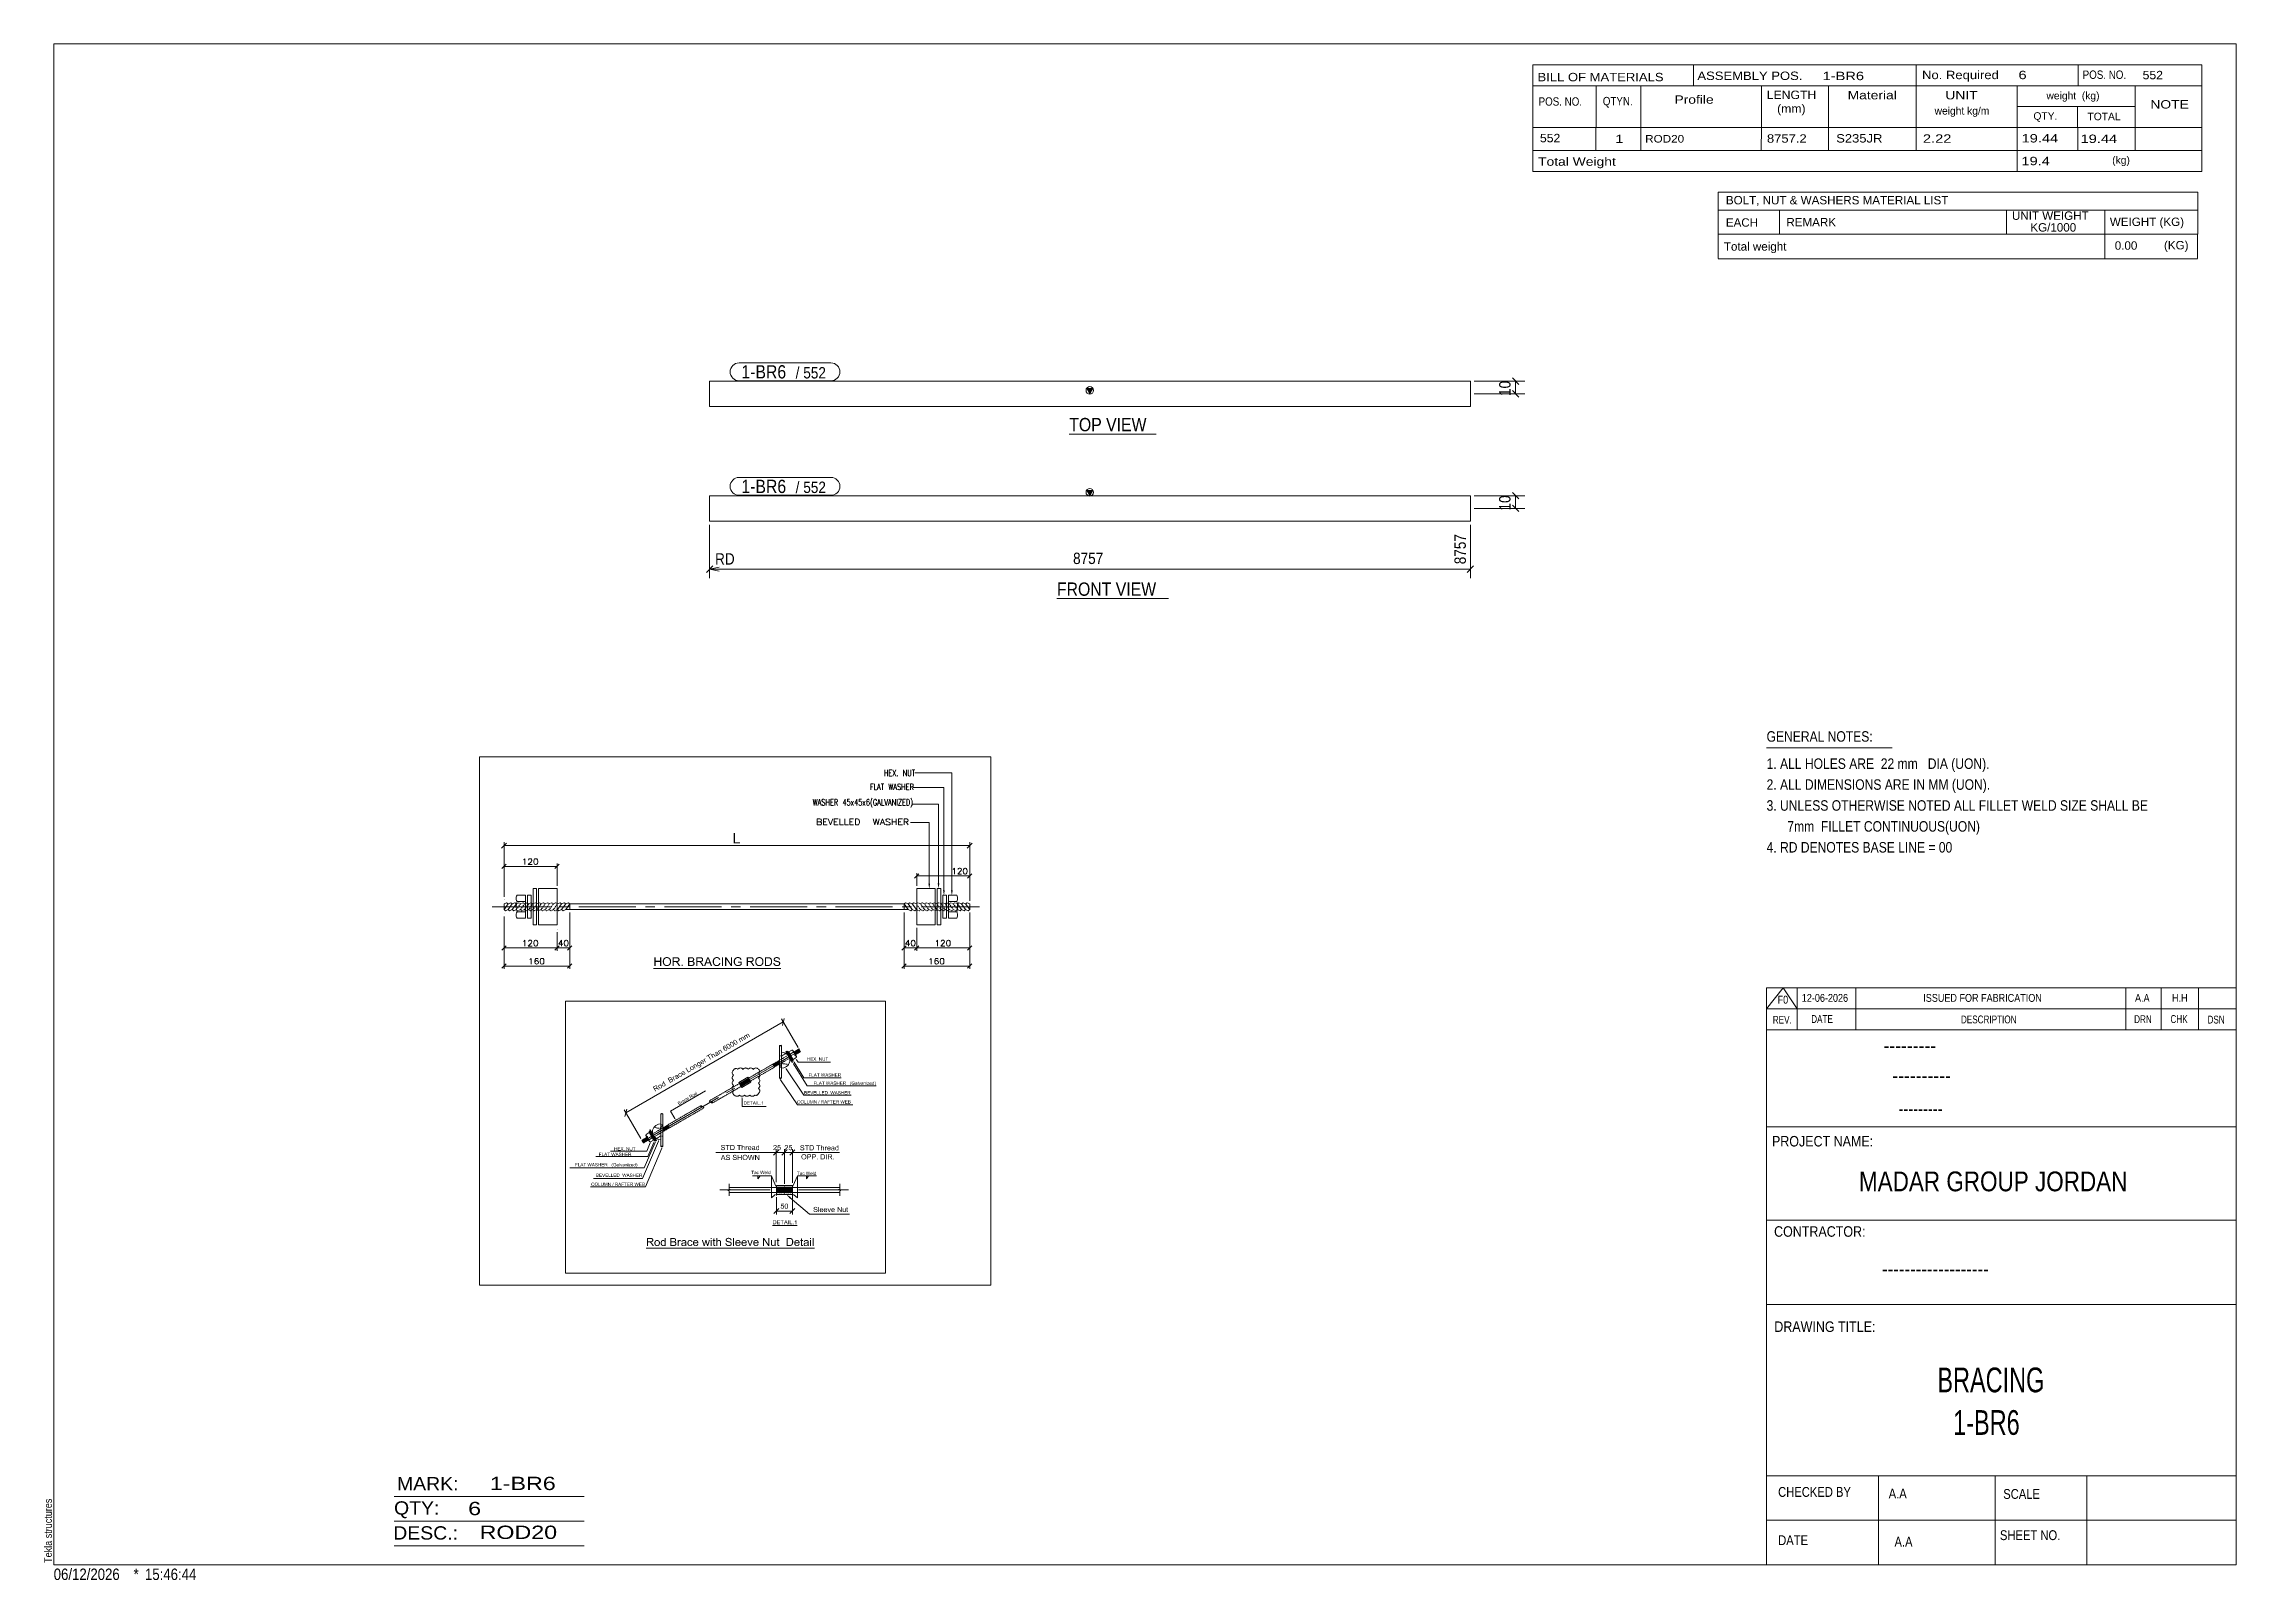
# Model space of a CAD drawing. Header units: millimetres. Extents: x 2 to 579, y 1 to 405.
import ezdxf

# ---------------------------------------------------------------- set-up
doc = ezdxf.new("R2010")
doc.units = ezdxf.units.MM
doc.linetypes.add('XKITLINE00', pattern=[0])
for name, color, linetype, lineweight in [('Dimensions', 7, 'Continuous', 0), ('DrawingSheet', 5, 'Continuous', 0), ('GraphicObject', 6, 'Continuous', 0), ('LinkedObject', 7, 'Continuous', 0), ('OtherObjectType', 7, 'Continuous', 0), ('Part', 2, 'Continuous', 0), ('PartMark', 7, 'Continuous', 0)]:
    doc.layers.add(name, color=color, linetype=linetype, lineweight=lineweight)
doc.styles.add('@ARIAL_UNICODE_MS_BOLD', font='ARIAL.TTF')
doc.styles.add('ARIAL', font='ARIAL.TTF')
doc.styles.add('ARIAL_NARROW', font='ARIALN.TTF')
doc.styles.add('COMIC_SANS_MS_BOLD', font='COMICBD.TTF')
doc.styles.add('SWIS721_EX_BT', font='ARIAL.TTF')
doc.styles.add('SWISSE', font='ARIAL.TTF')

# ---------------------------------------------------------------- blocks, each defined once
blk = doc.blocks.new('*A1')
at = {"layer": 'Part'}
blk.add_hatch(color=2, dxfattribs=at).paths.add_polyline_path([(276.7, 287.57), (278.3, 287.57), (277.5, 286.17)], flags=17)
at = {"layer": 'Part', "color": 2, "linetype": 'XKITLINE00', "lineweight": 0}
for p, q in [((177.5, 286.17), (277.5, 286.17)), ((177.5, 279.51), (177.5, 286.17)), ((277.5, 286.17), (276.7, 287.57)), ((276.7, 287.57), (278.3, 287.57)), ((278.3, 287.57), (277.5, 286.17)), ((277.6, 286.17), (377.6, 286.17)), ((377.6, 286.17), (377.6, 285.2)), ((377.6, 285.2), (377.6, 279.51)), ((277.5, 279.51), (177.5, 279.51)), ((377.6, 279.51), (277.6, 279.51))]:
    blk.add_line(p, q, dxfattribs=at)
blk.add_circle((277.5, 287.07), 1, dxfattribs=at)
blk = doc.blocks.new('*A2')
at = {"layer": 'Part'}
blk.add_hatch(color=2, dxfattribs=at).paths.add_polyline_path([(276.7, 314.36), (278.3, 314.36), (277.5, 312.96)], flags=17)
at = {"layer": 'Part', "color": 2, "linetype": 'XKITLINE00', "lineweight": 0}
for p, q in [((277.5, 316.29), (177.5, 316.29)), ((177.5, 316.29), (177.5, 309.62)), ((277.5, 312.96), (276.7, 314.36)), ((276.7, 314.36), (278.3, 314.36)), ((278.3, 314.36), (277.5, 312.96)), ((377.6, 316.29), (277.6, 316.29)), ((377.6, 309.62), (377.6, 316.29)), ((177.5, 309.62), (277.5, 309.62)), ((277.6, 309.62), (377.6, 309.62))]:
    blk.add_line(p, q, dxfattribs=at)
blk.add_circle((277.5, 313.86), 1, dxfattribs=at)
blk = doc.blocks.new('*A3')
at = {"layer": 'GraphicObject', "color": 3, "linetype": 'XKITLINE00', "lineweight": 0}
for p, q in [((251.5, 217.52), (116.94, 217.52)), ((116.94, 217.52), (116.94, 78.57)), ((251.5, 78.57), (251.5, 217.52)), ((116.94, 78.57), (251.5, 78.57))]:
    blk.add_line(p, q, dxfattribs=at)
blk = doc.blocks.new('*A4')
at = {"layer": 'LinkedObject'}
for color, points in [(7, [(184.19, 197.42), (183.84, 194.72), (183.84, 197.42)]), (7, [(184.19, 195.04), (183.84, 194.72), (184.19, 197.42)]), (7, [(183.84, 194.72), (184.19, 195.04), (185.52, 194.72)]), (7, [(185.52, 194.72), (184.19, 195.04), (185.52, 195.04)]), (1, [(235.49, 184.13), (235.26, 182.78), (235.04, 184.13)]), (1, [(237.93, 184.2), (237.71, 182.85), (237.48, 184.2)]), (1, [(239.35, 182.36), (239.12, 181.01), (238.9, 182.36)]), (1, [(241.44, 182.4), (241.21, 181.05), (240.99, 182.4)]), (7, [(163.29, 163.84), (162.98, 162.49), (162.98, 164.78)]), (7, [(163.29, 163.84), (162.98, 164.78), (163.29, 164.78)]), (7, [(163.29, 163.57), (162.98, 162.49), (163.29, 163.84)]), (7, [(162.98, 162.49), (163.29, 163.57), (163.29, 162.49)]), (7, [(163.29, 163.84), (164.47, 163.57), (163.29, 163.57)]), (7, [(164.47, 163.84), (164.47, 163.57), (163.29, 163.84)]), (7, [(164.78, 164.78), (164.47, 163.84), (164.47, 164.78)]), (7, [(164.47, 163.57), (164.47, 163.84), (164.78, 164.78)]), (7, [(164.47, 163.57), (164.78, 164.78), (164.78, 162.49)]), (7, [(164.47, 163.57), (164.78, 162.49), (164.47, 162.49)]), (7, [(165.49, 164.5), (165.19, 163.61), (165.34, 164.34)]), (7, [(165.61, 164.23), (165.19, 163.61), (165.49, 164.5)]), (7, [(165.34, 164.34), (165.19, 163.61), (165.19, 163.89)]), (7, [(165.5, 163.86), (165.19, 163.61), (165.61, 164.23)]), (7, [(165.19, 163.61), (165.5, 163.86), (165.5, 163.6)]), (7, [(165.19, 163.61), (165.5, 163.4), (165.19, 163.46)]), (7, [(165.5, 163.4), (165.19, 163.61), (165.5, 163.6)]), (7, [(165.19, 163.46), (165.5, 163.4), (165.25, 163.17)]), (7, [(165.25, 163.17), (165.5, 163.4), (165.32, 163.04)]), (7, [(165.32, 163.04), (165.5, 163.4), (165.61, 163.07)]), (7, [(165.61, 163.07), (165.57, 162.69), (165.32, 163.04)]), (7, [(165.32, 163.04), (165.57, 162.69), (165.38, 162.9)]), (7, [(166.04, 164.82), (165.49, 164.5), (165.64, 164.66)]), (7, [(166.28, 164.82), (165.49, 164.5), (166.04, 164.82)]), (7, [(166.12, 164.56), (165.49, 164.5), (166.28, 164.82)]), (7, [(165.84, 164.45), (165.49, 164.5), (166.12, 164.56)]), (7, [(165.49, 164.5), (165.84, 164.45), (165.73, 164.34)]), (7, [(165.61, 164.23), (165.49, 164.5), (165.73, 164.34)]), (7, [(165.72, 162.95), (165.57, 162.69), (165.61, 163.07)]), (7, [(165.57, 162.69), (165.72, 162.95), (165.7, 162.61)]), (7, [(165.7, 162.61), (165.72, 162.95), (165.83, 162.83)]), (7, [(165.83, 162.83), (166.28, 162.46), (165.7, 162.61)]), (7, [(165.7, 162.61), (166.28, 162.46), (165.83, 162.53)]), (7, [(166.11, 162.71), (166.28, 162.46), (165.83, 162.83)]), (7, [(165.83, 162.53), (166.28, 162.46), (166.12, 162.46)]), (7, [(166.28, 162.46), (166.11, 162.71), (166.28, 162.71)]), (7, [(166.12, 164.56), (166.28, 164.82), (166.28, 164.56)]), (7, [(166.28, 164.82), (166.4, 164.56), (166.28, 164.56)]), (7, [(166.72, 164.74), (166.28, 164.82), (166.44, 164.82)]), (7, [(166.85, 164.67), (166.28, 164.82), (166.72, 164.74)]), (7, [(166.6, 164.5), (166.28, 164.82), (166.85, 164.67)]), (7, [(166.4, 164.56), (166.28, 164.82), (166.6, 164.5)]), (7, [(166.28, 162.46), (166.45, 162.71), (166.43, 162.46)]), (7, [(166.45, 162.71), (166.28, 162.46), (166.28, 162.71)]), (7, [(166.43, 162.46), (166.45, 162.71), (166.71, 162.53)]), (7, [(166.83, 162.6), (166.45, 162.71), (166.73, 162.83)]), (7, [(166.71, 162.53), (166.45, 162.71), (166.83, 162.6)]), (7, [(166.6, 164.5), (166.85, 164.67), (166.69, 164.44)]), (7, [(166.85, 164.67), (166.78, 164.39), (166.69, 164.44)]), (7, [(166.84, 162.95), (166.96, 162.67), (166.73, 162.83)]), (7, [(166.73, 162.83), (166.96, 162.67), (166.83, 162.6)]), (7, [(166.78, 164.39), (166.85, 164.67), (166.92, 164.23)]), (7, [(167.23, 163.01), (166.84, 162.95), (166.95, 163.07)]), (7, [(167.16, 162.87), (166.84, 162.95), (167.23, 163.01)]), (7, [(166.96, 162.67), (166.84, 162.95), (167.16, 162.87)]), (7, [(167.17, 164.38), (166.85, 164.67), (166.98, 164.59)]), (7, [(167.24, 164.25), (166.85, 164.67), (167.17, 164.38)]), (7, [(166.92, 164.23), (166.85, 164.67), (167.24, 164.25)]), (7, [(166.92, 164.23), (167.24, 164.25), (166.97, 164.12)]), (7, [(166.95, 163.07), (167.37, 163.63), (167.23, 163.01)]), (7, [(167.06, 163.41), (167.37, 163.63), (166.95, 163.07)]), (7, [(167.24, 164.25), (167.01, 164.02), (166.97, 164.12)]), (7, [(167.01, 164.02), (167.24, 164.25), (167.06, 163.77)]), (7, [(167.06, 163.77), (167.24, 164.25), (167.37, 163.81)]), (7, [(167.06, 163.64), (167.37, 163.81), (167.37, 163.63)]), (7, [(167.06, 163.77), (167.37, 163.81), (167.06, 163.64)]), (7, [(167.37, 163.63), (167.06, 163.41), (167.06, 163.64)]), (7, [(167.23, 163.01), (167.37, 163.63), (167.3, 163.15)]), (7, [(167.37, 163.81), (167.24, 164.25), (167.31, 164.11)]), (7, [(167.3, 163.15), (167.37, 163.63), (167.37, 163.46)]), (7, [(168.07, 163.77), (167.77, 162.49), (167.77, 164.78)]), (7, [(167.77, 164.78), (168.07, 164.53), (168.07, 163.77)]), (7, [(168.79, 164.53), (167.77, 164.78), (168.78, 164.78)]), (7, [(168.07, 164.53), (167.77, 164.78), (168.79, 164.53)]), (7, [(168.07, 163.77), (168.07, 163.51), (167.77, 162.49)]), (7, [(167.77, 162.49), (168.07, 163.51), (168.07, 162.49)]), (7, [(168.42, 163.51), (168.07, 163.77), (168.72, 163.77)]), (7, [(168.07, 163.51), (168.07, 163.77), (168.42, 163.51)]), (7, [(168.42, 163.51), (168.72, 163.77), (168.48, 163.51)]), (7, [(168.48, 163.51), (168.72, 163.77), (168.56, 163.5)]), (7, [(168.56, 163.5), (168.72, 163.77), (168.59, 163.5)]), (7, [(168.59, 163.5), (168.72, 163.77), (168.62, 163.49)]), (7, [(168.62, 163.49), (168.72, 163.77), (168.69, 163.46)]), (7, [(168.69, 163.46), (168.72, 163.77), (168.82, 163.77)]), (7, [(168.69, 163.46), (168.82, 163.77), (168.73, 163.44)]), (7, [(168.82, 163.77), (168.95, 163.53), (168.73, 163.44)]), (7, [(168.73, 163.44), (168.95, 163.53), (168.76, 163.42)]), (7, [(168.95, 163.53), (168.84, 163.34), (168.76, 163.42)]), (7, [(168.78, 164.78), (168.92, 164.53), (168.79, 164.53)]), (7, [(169.16, 164.75), (168.78, 164.78), (168.93, 164.78)]), (7, [(169.24, 164.72), (168.78, 164.78), (169.16, 164.75)]), (7, [(169.11, 164.48), (168.78, 164.78), (169.24, 164.72)]), (7, [(168.92, 164.53), (168.78, 164.78), (169.11, 164.48)]), (7, [(168.98, 163.79), (168.95, 163.53), (168.82, 163.77)]), (7, [(169.01, 163.51), (168.84, 163.34), (168.95, 163.53)]), (7, [(168.84, 163.34), (169.01, 163.51), (168.88, 163.29)]), (7, [(168.88, 163.29), (169.01, 163.51), (168.92, 163.23)]), (7, [(168.92, 163.23), (169.01, 163.51), (169.13, 163.42)]), (7, [(169.13, 163.42), (169.03, 163.07), (168.92, 163.23)]), (7, [(168.95, 163.53), (168.98, 163.79), (169.11, 163.56)]), (7, [(169.04, 163.82), (169.44, 163.75), (168.98, 163.79)]), (7, [(169.36, 163.66), (168.98, 163.79), (169.44, 163.75)]), (7, [(169.11, 163.56), (168.98, 163.79), (169.36, 163.66)]), (7, [(169.13, 163.42), (169.01, 163.51), (169.1, 163.45)]), (7, [(169.2, 163.36), (169.03, 163.07), (169.13, 163.42)]), (7, [(169.32, 163.21), (169.03, 163.07), (169.2, 163.36)]), (7, [(169.03, 163.07), (169.32, 163.21), (169.1, 162.97)]), (7, [(169.1, 163.84), (169.44, 163.75), (169.04, 163.82)]), (7, [(169.44, 163.75), (169.1, 163.84), (169.19, 163.91)]), (7, [(169.1, 162.97), (169.32, 163.21), (169.38, 163.12)]), (7, [(169.1, 162.97), (169.38, 163.12), (169.4, 162.49)]), (7, [(169.24, 164.72), (169.16, 164.43), (169.11, 164.48)]), (7, [(169.32, 164.69), (169.16, 164.43), (169.24, 164.72)]), (7, [(169.16, 164.43), (169.32, 164.69), (169.22, 164.37)]), (7, [(169.22, 163.95), (169.44, 163.75), (169.19, 163.91)]), (7, [(169.22, 164.37), (169.32, 164.69), (169.5, 164.5)]), (7, [(169.5, 164.5), (169.28, 164.24), (169.22, 164.37)]), (7, [(169.25, 164), (169.44, 163.75), (169.22, 163.95)]), (7, [(169.25, 164), (169.59, 164.16), (169.44, 163.75)]), (7, [(169.28, 164.1), (169.59, 164.16), (169.25, 164)]), (7, [(169.55, 164.42), (169.28, 164.24), (169.5, 164.5)]), (7, [(169.59, 164.25), (169.28, 164.24), (169.55, 164.42)]), (7, [(169.59, 164.16), (169.28, 164.24), (169.59, 164.25)]), (7, [(169.28, 164.24), (169.59, 164.16), (169.28, 164.16)]), (7, [(169.59, 164.16), (169.28, 164.1), (169.28, 164.16)]), (7, [(169.5, 164.5), (169.32, 164.69), (169.45, 164.58)]), (7, [(169.4, 162.49), (169.38, 163.12), (169.78, 162.49)]), (7, [(169.44, 163.75), (169.59, 164.16), (169.51, 163.83)]), (7, [(169.51, 163.83), (169.59, 164.16), (169.59, 164.04)]), (7, [(170.43, 162.81), (170.11, 162.49), (170.11, 162.81)]), (7, [(170.43, 162.49), (170.11, 162.49), (170.43, 162.81)]), (7, [(171.83, 164.78), (172.13, 163.55), (171.83, 162.49)]), (7, [(172.13, 163.82), (172.13, 163.55), (171.83, 164.78)]), (7, [(171.83, 164.78), (172.13, 164.51), (172.13, 163.82)]), (7, [(172.59, 164.51), (171.83, 164.78), (172.69, 164.78)]), (7, [(172.13, 164.51), (171.83, 164.78), (172.59, 164.51)]), (7, [(171.83, 162.49), (172.13, 163.55), (172.13, 162.76)]), (7, [(172.13, 162.76), (172.7, 162.49), (171.83, 162.49)]), (7, [(172.66, 163.55), (172.13, 163.82), (172.63, 163.82)]), (7, [(172.13, 163.55), (172.13, 163.82), (172.66, 163.55)]), (7, [(172.7, 162.76), (172.7, 162.49), (172.13, 162.76)]), (7, [(172.59, 164.51), (172.69, 164.78), (172.71, 164.51)]), (7, [(172.77, 163.55), (172.63, 163.82), (172.73, 163.82)]), (7, [(172.66, 163.55), (172.63, 163.82), (172.77, 163.55)]), (7, [(172.69, 164.78), (172.89, 164.5), (172.71, 164.51)]), (7, [(172.82, 164.78), (172.89, 164.5), (172.69, 164.78)]), (7, [(172.7, 162.76), (172.81, 162.49), (172.7, 162.49)]), (7, [(172.78, 162.76), (172.81, 162.49), (172.7, 162.76)]), (7, [(172.87, 163.83), (173.13, 163.71), (172.73, 163.82)]), (7, [(172.73, 163.82), (173.13, 163.71), (172.77, 163.55)]), (7, [(172.77, 163.55), (173.13, 163.71), (172.94, 163.53)]), (7, [(172.88, 162.77), (172.99, 162.51), (172.78, 162.76)]), (7, [(172.78, 162.76), (172.99, 162.51), (172.81, 162.49)]), (7, [(173.03, 164.75), (172.89, 164.5), (172.82, 164.78)]), (7, [(172.92, 163.85), (173.21, 163.75), (172.87, 163.83)]), (7, [(173.13, 163.71), (172.87, 163.83), (173.21, 163.75)]), (7, [(172.91, 162.78), (172.99, 162.51), (172.88, 162.77)]), (7, [(172.89, 164.5), (173.03, 164.75), (172.94, 164.48)]), (7, [(173.07, 162.53), (172.91, 162.78), (172.96, 162.78)]), (7, [(172.99, 162.51), (172.91, 162.78), (173.07, 162.53)]), (7, [(172.97, 163.86), (173.21, 163.75), (172.92, 163.85)]), (7, [(172.94, 164.48), (173.03, 164.75), (172.99, 164.46)]), (7, [(173.13, 163.71), (173, 163.51), (172.94, 163.53)]), (7, [(173.05, 162.82), (173.32, 162.65), (172.96, 162.78)]), (7, [(172.96, 162.78), (173.32, 162.65), (173.07, 162.53)]), (7, [(173.06, 163.92), (173.21, 163.75), (172.97, 163.86)]), (7, [(172.99, 164.46), (173.03, 164.75), (173.11, 164.71)]), (7, [(173.11, 164.71), (173.07, 164.4), (172.99, 164.46)]), (7, [(173, 163.51), (173.13, 163.71), (173.05, 163.49)]), (7, [(173.05, 163.49), (173.13, 163.71), (173.15, 163.43)]), (7, [(173.08, 162.84), (173.32, 162.65), (173.05, 162.82)]), (7, [(173.37, 163.92), (173.06, 163.92), (173.12, 164)]), (7, [(173.33, 163.86), (173.06, 163.92), (173.37, 163.92)]), (7, [(173.21, 163.75), (173.06, 163.92), (173.33, 163.86)]), (7, [(173.19, 164.68), (173.07, 164.4), (173.11, 164.71)]), (7, [(173.31, 164.57), (173.07, 164.4), (173.19, 164.68)]), (7, [(173.36, 164.5), (173.07, 164.4), (173.31, 164.57)]), (7, [(173.07, 164.4), (173.36, 164.5), (173.09, 164.36)]), (7, [(173.07, 162.53), (173.32, 162.65), (173.15, 162.55)]), (7, [(173.32, 162.65), (173.08, 162.84), (173.12, 162.86)]), (7, [(173.36, 164.5), (173.12, 164.32), (173.09, 164.36)]), (7, [(173.12, 164.32), (173.36, 164.5), (173.15, 164.22)]), (7, [(173.12, 164), (173.45, 164.2), (173.37, 163.92)]), (7, [(173.15, 164.1), (173.45, 164.2), (173.12, 164)]), (7, [(173.18, 162.92), (173.49, 162.86), (173.12, 162.86)]), (7, [(173.12, 162.86), (173.49, 162.86), (173.32, 162.65)]), (7, [(173.39, 163.58), (173.13, 163.71), (173.23, 163.68)]), (7, [(173.15, 163.43), (173.13, 163.71), (173.39, 163.58)]), (7, [(173.15, 164.22), (173.36, 164.5), (173.45, 164.2)]), (7, [(173.45, 164.2), (173.15, 164.16), (173.15, 164.22)]), (7, [(173.15, 164.16), (173.45, 164.2), (173.15, 164.1)]), (7, [(173.15, 163.43), (173.39, 163.58), (173.18, 163.38)]), (7, [(173.15, 162.55), (173.32, 162.65), (173.27, 162.61)]), (7, [(173.18, 163.38), (173.39, 163.58), (173.21, 163.33)]), (7, [(173.2, 162.96), (173.49, 162.86), (173.18, 162.92)]), (7, [(173.49, 162.86), (173.2, 162.96), (173.22, 163.01)]), (7, [(173.21, 163.33), (173.39, 163.58), (173.44, 163.5)]), (7, [(173.44, 163.5), (173.24, 163.22), (173.21, 163.33)]), (7, [(173.22, 163.01), (173.56, 163.16), (173.49, 162.86)]), (7, [(173.24, 163.1), (173.56, 163.16), (173.22, 163.01)]), (7, [(173.5, 163.43), (173.24, 163.22), (173.44, 163.5)]), (7, [(173.56, 163.26), (173.24, 163.22), (173.5, 163.43)]), (7, [(173.56, 163.16), (173.24, 163.22), (173.56, 163.26)]), (7, [(173.24, 163.22), (173.56, 163.16), (173.24, 163.16)]), (7, [(173.56, 163.16), (173.24, 163.1), (173.24, 163.16)]), (7, [(173.32, 162.65), (173.49, 162.86), (173.37, 162.68)]), (7, [(173.45, 164.28), (173.36, 164.5), (173.4, 164.43)]), (7, [(173.45, 164.2), (173.36, 164.5), (173.45, 164.28)]), (7, [(173.37, 163.92), (173.45, 164.2), (173.41, 163.98)]), (7, [(173.37, 162.68), (173.49, 162.86), (173.45, 162.79)]), (7, [(173.41, 163.98), (173.45, 164.2), (173.45, 164.12)]), (7, [(173.49, 162.86), (173.56, 163.16), (173.52, 162.93)]), (7, [(173.52, 162.93), (173.56, 163.16), (173.56, 163.08)]), (7, [(174.28, 163.77), (173.98, 162.49), (173.98, 164.78)]), (7, [(173.98, 164.78), (174.28, 164.53), (174.28, 163.77)]), (7, [(175, 164.53), (173.98, 164.78), (174.99, 164.78)]), (7, [(174.28, 164.53), (173.98, 164.78), (175, 164.53)]), (7, [(174.28, 163.77), (174.28, 163.51), (173.98, 162.49)]), (7, [(173.98, 162.49), (174.28, 163.51), (174.28, 162.49)]), (7, [(174.63, 163.51), (174.28, 163.77), (174.93, 163.77)]), (7, [(174.28, 163.51), (174.28, 163.77), (174.63, 163.51)]), (7, [(174.63, 163.51), (174.93, 163.77), (174.69, 163.51)]), (7, [(174.69, 163.51), (174.93, 163.77), (174.77, 163.5)]), (7, [(174.77, 163.5), (174.93, 163.77), (174.8, 163.5)]), (7, [(174.8, 163.5), (174.93, 163.77), (174.83, 163.49)]), (7, [(174.83, 163.49), (174.93, 163.77), (174.9, 163.46)]), (7, [(174.9, 163.46), (174.93, 163.77), (175.03, 163.77)]), (7, [(174.9, 163.46), (175.03, 163.77), (174.94, 163.44)]), (7, [(175.03, 163.77), (175.16, 163.53), (174.94, 163.44)]), (7, [(174.94, 163.44), (175.16, 163.53), (174.97, 163.42)]), (7, [(175.16, 163.53), (175.05, 163.34), (174.97, 163.42)]), (7, [(174.99, 164.78), (175.13, 164.53), (175, 164.53)]), (7, [(175.37, 164.75), (174.99, 164.78), (175.14, 164.78)]), (7, [(175.45, 164.72), (174.99, 164.78), (175.37, 164.75)]), (7, [(175.31, 164.48), (174.99, 164.78), (175.45, 164.72)]), (7, [(175.13, 164.53), (174.99, 164.78), (175.31, 164.48)]), (7, [(175.19, 163.79), (175.16, 163.53), (175.03, 163.77)]), (7, [(175.22, 163.51), (175.05, 163.34), (175.16, 163.53)]), (7, [(175.05, 163.34), (175.22, 163.51), (175.09, 163.29)]), (7, [(175.09, 163.29), (175.22, 163.51), (175.13, 163.23)]), (7, [(175.13, 163.23), (175.22, 163.51), (175.34, 163.42)]), (7, [(175.34, 163.42), (175.24, 163.07), (175.13, 163.23)]), (7, [(175.16, 163.53), (175.19, 163.79), (175.32, 163.56)]), (7, [(175.25, 163.82), (175.64, 163.75), (175.19, 163.79)]), (7, [(175.57, 163.66), (175.19, 163.79), (175.64, 163.75)]), (7, [(175.32, 163.56), (175.19, 163.79), (175.57, 163.66)]), (7, [(175.34, 163.42), (175.22, 163.51), (175.31, 163.45)]), (7, [(175.41, 163.36), (175.24, 163.07), (175.34, 163.42)]), (7, [(175.53, 163.21), (175.24, 163.07), (175.41, 163.36)]), (7, [(175.24, 163.07), (175.53, 163.21), (175.31, 162.97)]), (7, [(175.31, 163.84), (175.64, 163.75), (175.25, 163.82)]), (7, [(175.45, 164.72), (175.37, 164.43), (175.31, 164.48)]), (7, [(175.64, 163.75), (175.31, 163.84), (175.4, 163.91)]), (7, [(175.31, 162.97), (175.53, 163.21), (175.59, 163.12)]), (7, [(175.31, 162.97), (175.59, 163.12), (175.61, 162.49)]), (7, [(175.53, 164.69), (175.37, 164.43), (175.45, 164.72)]), (7, [(175.37, 164.43), (175.53, 164.69), (175.43, 164.37)]), (7, [(175.43, 163.95), (175.64, 163.75), (175.4, 163.91)]), (7, [(175.43, 164.37), (175.53, 164.69), (175.71, 164.5)]), (7, [(175.71, 164.5), (175.49, 164.24), (175.43, 164.37)]), (7, [(175.46, 164), (175.64, 163.75), (175.43, 163.95)]), (7, [(175.46, 164), (175.8, 164.16), (175.64, 163.75)]), (7, [(175.49, 164.1), (175.8, 164.16), (175.46, 164)]), (7, [(175.75, 164.42), (175.49, 164.24), (175.71, 164.5)]), (7, [(175.8, 164.25), (175.49, 164.24), (175.75, 164.42)]), (7, [(175.8, 164.16), (175.49, 164.24), (175.8, 164.25)]), (7, [(175.49, 164.24), (175.8, 164.16), (175.49, 164.16)]), (7, [(175.8, 164.16), (175.49, 164.1), (175.49, 164.16)]), (7, [(175.71, 164.5), (175.53, 164.69), (175.66, 164.58)]), (7, [(175.61, 162.49), (175.59, 163.12), (175.99, 162.49)]), (7, [(175.64, 163.75), (175.8, 164.16), (175.72, 163.83)]), (7, [(175.72, 163.83), (175.8, 164.16), (175.8, 164.04)]), (7, [(176.9, 164.78), (176.94, 164.1), (176.03, 162.49)]), (7, [(176.03, 162.49), (176.94, 164.1), (176.68, 163.43)]), (7, [(176.6, 163.19), (176.03, 162.49), (176.68, 163.43)]), (7, [(176.03, 162.49), (176.6, 163.19), (176.35, 162.49)]), (7, [(176.68, 163.43), (177.55, 163.19), (176.6, 163.19)]), (7, [(177.46, 163.43), (177.55, 163.19), (176.68, 163.43)]), (7, [(176.94, 164.1), (176.9, 164.78), (176.97, 164.21)]), (7, [(176.97, 164.21), (176.9, 164.78), (177.04, 164.43)]), (7, [(177.04, 164.43), (176.9, 164.78), (177.06, 164.54)]), (7, [(177.23, 164.78), (177.06, 164.54), (176.9, 164.78)]), (7, [(177.06, 164.54), (177.23, 164.78), (177.09, 164.45)]), (7, [(177.09, 164.45), (177.23, 164.78), (177.17, 164.21)]), (7, [(177.17, 164.21), (177.23, 164.78), (177.22, 164.07)]), (7, [(177.22, 164.07), (177.23, 164.78), (177.46, 163.43)]), (7, [(177.46, 163.43), (177.23, 164.78), (177.55, 163.19)]), (7, [(177.55, 163.19), (177.23, 164.78), (178.16, 162.49)]), (7, [(177.55, 163.19), (178.16, 162.49), (177.82, 162.49)]), (7, [(178.67, 163.99), (178.32, 163.83), (178.39, 164.15)]), (7, [(178.63, 163.77), (178.32, 163.83), (178.67, 163.99)]), (7, [(178.32, 163.83), (178.63, 163.77), (178.32, 163.65)]), (7, [(178.32, 163.65), (178.63, 163.77), (178.63, 163.66)]), (7, [(178.63, 163.66), (178.32, 163.49), (178.32, 163.65)]), (7, [(178.63, 163.51), (178.32, 163.49), (178.63, 163.66)]), (7, [(178.63, 163.51), (178.44, 163.04), (178.32, 163.49)]), (7, [(178.32, 163.49), (178.44, 163.04), (178.38, 163.18)]), (7, [(178.7, 164.1), (178.39, 164.15), (178.46, 164.28)]), (7, [(178.67, 163.99), (178.39, 164.15), (178.7, 164.1)]), (7, [(178.67, 163.26), (178.44, 163.04), (178.63, 163.51)]), (7, [(178.44, 163.04), (178.67, 163.26), (178.72, 163.15)]), (7, [(178.76, 163.04), (178.44, 163.04), (178.72, 163.15)]), (7, [(178.44, 163.04), (178.79, 162.61), (178.5, 162.9)]), (7, [(178.76, 163.04), (178.79, 162.61), (178.44, 163.04)]), (7, [(178.52, 164.41), (178.86, 164.37), (178.46, 164.28)]), (7, [(178.46, 164.28), (178.86, 164.37), (178.74, 164.2)]), (7, [(178.7, 164.1), (178.46, 164.28), (178.74, 164.2)]), (7, [(178.5, 162.9), (178.79, 162.61), (178.68, 162.68)]), (7, [(178.72, 164.61), (178.86, 164.37), (178.52, 164.41)]), (7, [(178.84, 164.68), (178.86, 164.37), (178.72, 164.61)]), (7, [(178.89, 162.88), (178.79, 162.61), (178.76, 163.04)]), (7, [(178.79, 162.61), (178.89, 162.88), (178.98, 162.82)]), (7, [(179.07, 162.77), (178.79, 162.61), (178.98, 162.82)]), (7, [(179.07, 162.77), (179.39, 162.46), (178.79, 162.61)]), (7, [(178.79, 162.61), (179.39, 162.46), (178.91, 162.53)]), (7, [(178.97, 164.75), (179.26, 164.56), (178.84, 164.68)]), (7, [(178.84, 164.68), (179.26, 164.56), (179.04, 164.5)]), (7, [(178.86, 164.37), (178.84, 164.68), (178.95, 164.44)]), (7, [(178.95, 164.44), (178.84, 164.68), (179.04, 164.5)]), (7, [(178.91, 162.53), (179.39, 162.46), (179.21, 162.46)]), (7, [(179.25, 164.82), (179.26, 164.56), (178.97, 164.75)]), (7, [(179.26, 162.71), (179.39, 162.46), (179.07, 162.77)]), (7, [(179.4, 164.82), (179.26, 164.56), (179.25, 164.82)]), (7, [(179.26, 164.56), (179.4, 164.82), (179.39, 164.56)]), (7, [(179.39, 162.46), (179.26, 162.71), (179.37, 162.71)]), (7, [(179.5, 162.71), (179.39, 162.46), (179.37, 162.71)]), (7, [(179.4, 164.82), (179.51, 164.56), (179.39, 164.56)]), (7, [(179.5, 162.71), (180, 162.65), (179.39, 162.46)]), (7, [(179.39, 162.46), (180, 162.65), (179.57, 162.46)]), (7, [(179.86, 164.73), (179.4, 164.82), (179.57, 164.82)]), (7, [(179.97, 164.65), (179.4, 164.82), (179.86, 164.73)]), (7, [(179.7, 164.5), (179.4, 164.82), (179.97, 164.65)]), (7, [(179.51, 164.56), (179.4, 164.82), (179.7, 164.5)]), (7, [(179.71, 162.79), (180, 162.65), (179.5, 162.71)]), (7, [(179.57, 162.46), (180, 162.65), (179.87, 162.55)]), (7, [(179.7, 164.5), (179.97, 164.65), (179.77, 164.45)]), (7, [(180, 162.65), (179.71, 162.79), (179.8, 162.86)]), (7, [(179.97, 164.65), (179.85, 164.39), (179.77, 164.45)]), (7, [(179.89, 162.93), (180, 162.65), (179.8, 162.86)]), (7, [(179.85, 164.39), (179.97, 164.65), (179.96, 164.21)]), (7, [(179.89, 162.93), (180.34, 163.22), (180, 162.65)]), (7, [(180.01, 163.15), (180.34, 163.22), (179.89, 162.93)]), (7, [(179.96, 164.21), (179.97, 164.65), (180.3, 164.15)]), (7, [(179.96, 164.21), (180.3, 164.15), (180, 164.08)]), (7, [(180.25, 164.31), (179.97, 164.65), (180.09, 164.56)]), (7, [(180.3, 164.15), (179.97, 164.65), (180.25, 164.31)]), (7, [(180, 162.65), (180.34, 163.22), (180.12, 162.75)]), (7, [(180.34, 163.22), (180.01, 163.15), (180.04, 163.3)]), (7, [(180.12, 162.75), (180.34, 163.22), (180.29, 163.03)]), (7, [(181.06, 164.78), (180.76, 162.49), (180.76, 164.78)]), (7, [(181.06, 162.49), (180.76, 162.49), (181.06, 164.78)]), (7, [(181.59, 164.78), (181.89, 164.29), (181.59, 162.49)]), (7, [(181.89, 164.29), (181.59, 164.78), (181.91, 164.78)]), (7, [(181.59, 162.49), (181.89, 164.29), (181.89, 162.49)]), (7, [(181.89, 164.29), (181.91, 164.78), (183.08, 162.49)]), (7, [(183.08, 162.49), (181.91, 164.78), (183.1, 162.99)]), (7, [(183.1, 162.99), (183.39, 162.49), (183.08, 162.49)]), (7, [(183.39, 164.78), (183.1, 162.99), (183.1, 164.78)]), (7, [(183.39, 162.49), (183.1, 162.99), (183.39, 164.78)]), (7, [(183.97, 164.25), (183.83, 163.79), (183.9, 164.11)]), (7, [(184.18, 164), (183.83, 163.79), (183.97, 164.25)]), (7, [(184.14, 163.77), (183.83, 163.79), (184.18, 164)]), (7, [(183.83, 163.79), (184.14, 163.77), (183.83, 163.63)]), (7, [(183.83, 163.63), (184.14, 163.77), (184.14, 163.65)]), (7, [(184.14, 163.49), (183.83, 163.63), (184.14, 163.65)]), (7, [(183.83, 163.63), (183.97, 163.02), (183.83, 163.46)]), (7, [(184.14, 163.49), (183.97, 163.02), (183.83, 163.63)]), (7, [(183.83, 163.46), (183.97, 163.02), (183.9, 163.15)]), (7, [(184.37, 164.68), (183.97, 164.25), (184.24, 164.61)]), (7, [(184.54, 164.47), (183.97, 164.25), (184.37, 164.68)]), (7, [(184.24, 164.61), (183.97, 164.25), (184.04, 164.39)]), (7, [(184.42, 164.38), (183.97, 164.25), (184.54, 164.47)]), (7, [(184.37, 164.33), (183.97, 164.25), (184.42, 164.38)]), (7, [(184.32, 164.28), (183.97, 164.25), (184.37, 164.33)]), (7, [(184.25, 164.17), (183.97, 164.25), (184.32, 164.28)]), (7, [(183.97, 164.25), (184.25, 164.17), (184.23, 164.11)]), (7, [(184.18, 164), (183.97, 164.25), (184.23, 164.11)]), (7, [(184.19, 163.24), (183.97, 163.02), (184.14, 163.49)]), (7, [(183.97, 163.02), (184.19, 163.24), (184.24, 163.13)]), (7, [(184.3, 163.03), (183.97, 163.02), (184.24, 163.13)]), (7, [(184.3, 163.03), (184.38, 162.6), (183.97, 163.02)]), (7, [(183.97, 163.02), (184.38, 162.6), (184.04, 162.88)]), (7, [(184.04, 162.88), (184.38, 162.6), (184.25, 162.67)]), (7, [(184.45, 162.88), (184.38, 162.6), (184.3, 163.03)]), (7, [(184.8, 164.82), (184.37, 164.68), (184.5, 164.75)]), (7, [(184.87, 164.56), (184.37, 164.68), (184.8, 164.82)]), (7, [(184.37, 164.68), (184.61, 164.5), (184.54, 164.47)]), (7, [(184.61, 164.5), (184.37, 164.68), (184.69, 164.53)]), (7, [(184.69, 164.53), (184.37, 164.68), (184.87, 164.56)]), (7, [(184.38, 162.6), (184.45, 162.88), (184.55, 162.83)]), (7, [(184.65, 162.78), (184.38, 162.6), (184.55, 162.83)]), (7, [(184.65, 162.78), (185, 162.46), (184.38, 162.6)]), (7, [(184.38, 162.6), (185, 162.46), (184.52, 162.53)]), (7, [(184.52, 162.53), (185, 162.46), (184.83, 162.46)]), (7, [(184.86, 162.73), (185, 162.46), (184.65, 162.78)]), (7, [(184.97, 164.56), (184.8, 164.82), (184.97, 164.82)]), (7, [(184.87, 164.56), (184.8, 164.82), (184.97, 164.56)]), (7, [(185, 162.46), (184.86, 162.73), (184.98, 162.73)]), (7, [(184.97, 164.82), (185.06, 164.56), (184.97, 164.56)]), (7, [(185.1, 164.82), (185.06, 164.56), (184.97, 164.82)]), (7, [(184.97, 163.66), (185.64, 163.39), (184.97, 163.39)]), (7, [(185.94, 163.66), (185.64, 163.39), (184.97, 163.66)]), (7, [(184.98, 162.73), (185.12, 162.46), (185, 162.46)]), (7, [(185.08, 162.73), (185.12, 162.46), (184.98, 162.73)]), (7, [(185.06, 164.56), (185.1, 164.82), (185.22, 164.53)]), (7, [(185.27, 162.77), (185.36, 162.5), (185.08, 162.73)]), (7, [(185.08, 162.73), (185.36, 162.5), (185.12, 162.46)]), (7, [(185.42, 164.74), (185.1, 164.82), (185.32, 164.78)]), (7, [(185.22, 164.53), (185.1, 164.82), (185.42, 164.74)]), (7, [(185.22, 164.53), (185.42, 164.74), (185.29, 164.5)]), (7, [(185.48, 162.55), (185.27, 162.77), (185.36, 162.8)]), (7, [(185.36, 162.5), (185.27, 162.77), (185.48, 162.55)]), (7, [(185.42, 164.74), (185.36, 164.47), (185.29, 164.5)]), (7, [(185.36, 164.47), (185.42, 164.74), (185.47, 164.39)]), (7, [(185.45, 162.84), (185.6, 162.59), (185.36, 162.8)]), (7, [(185.36, 162.8), (185.6, 162.59), (185.48, 162.55)]), (7, [(185.68, 164.59), (185.42, 164.74), (185.52, 164.7)]), (7, [(185.73, 164.52), (185.42, 164.74), (185.68, 164.59)]), (7, [(185.47, 164.39), (185.42, 164.74), (185.73, 164.52)]), (7, [(185.6, 162.92), (185.94, 162.81), (185.45, 162.84)]), (7, [(185.45, 162.84), (185.94, 162.81), (185.6, 162.59)]), (7, [(185.47, 164.39), (185.73, 164.52), (185.51, 164.34)]), (7, [(185.73, 164.52), (185.54, 164.29), (185.51, 164.34)]), (7, [(185.54, 164.29), (185.73, 164.52), (185.61, 164.15)]), (7, [(185.64, 162.96), (185.94, 162.81), (185.6, 162.92)]), (7, [(185.6, 162.59), (185.94, 162.81), (185.83, 162.72)]), (7, [(185.61, 164.15), (185.73, 164.52), (185.88, 164.26)]), (7, [(185.61, 164.15), (185.88, 164.26), (185.63, 164.07)]), (7, [(185.63, 164.07), (185.88, 164.26), (185.91, 164.14)]), (7, [(185.64, 162.96), (185.94, 163.66), (185.94, 162.81)]), (7, [(185.64, 163.39), (185.94, 163.66), (185.64, 162.96)]), (7, [(185.88, 164.26), (185.73, 164.52), (185.79, 164.44)]), (7, [(187.58, 163.77), (187.28, 162.49), (187.28, 164.78)]), (7, [(187.28, 164.78), (187.58, 164.53), (187.58, 163.77)]), (7, [(188.3, 164.53), (187.28, 164.78), (188.29, 164.78)]), (7, [(187.58, 164.53), (187.28, 164.78), (188.3, 164.53)]), (7, [(187.58, 163.77), (187.58, 163.51), (187.28, 162.49)]), (7, [(187.28, 162.49), (187.58, 163.51), (187.58, 162.49)]), (7, [(187.93, 163.51), (187.58, 163.77), (188.23, 163.77)]), (7, [(187.58, 163.51), (187.58, 163.77), (187.93, 163.51)]), (7, [(187.93, 163.51), (188.23, 163.77), (187.99, 163.51)]), (7, [(187.99, 163.51), (188.23, 163.77), (188.07, 163.5)]), (7, [(188.07, 163.5), (188.23, 163.77), (188.1, 163.5)]), (7, [(188.1, 163.5), (188.23, 163.77), (188.14, 163.49)]), (7, [(188.14, 163.49), (188.23, 163.77), (188.2, 163.46)]), (7, [(188.2, 163.46), (188.23, 163.77), (188.33, 163.77)]), (7, [(188.2, 163.46), (188.33, 163.77), (188.24, 163.44)]), (7, [(188.33, 163.77), (188.46, 163.53), (188.24, 163.44)]), (7, [(188.24, 163.44), (188.46, 163.53), (188.27, 163.42)]), (7, [(188.46, 163.53), (188.35, 163.34), (188.27, 163.42)]), (7, [(188.29, 164.78), (188.43, 164.53), (188.3, 164.53)]), (7, [(188.68, 164.75), (188.29, 164.78), (188.44, 164.78)]), (7, [(188.76, 164.72), (188.29, 164.78), (188.68, 164.75)]), (7, [(188.62, 164.48), (188.29, 164.78), (188.76, 164.72)]), (7, [(188.43, 164.53), (188.29, 164.78), (188.62, 164.48)]), (7, [(188.5, 163.79), (188.46, 163.53), (188.33, 163.77)]), (7, [(188.52, 163.51), (188.35, 163.34), (188.46, 163.53)]), (7, [(188.35, 163.34), (188.52, 163.51), (188.39, 163.29)]), (7, [(188.39, 163.29), (188.52, 163.51), (188.43, 163.23)]), (7, [(188.43, 163.23), (188.52, 163.51), (188.64, 163.42)]), (7, [(188.64, 163.42), (188.54, 163.07), (188.43, 163.23)]), (7, [(188.46, 163.53), (188.5, 163.79), (188.63, 163.56)]), (7, [(188.56, 163.82), (188.95, 163.75), (188.5, 163.79)]), (7, [(188.87, 163.66), (188.5, 163.79), (188.95, 163.75)]), (7, [(188.63, 163.56), (188.5, 163.79), (188.87, 163.66)]), (7, [(188.64, 163.42), (188.52, 163.51), (188.61, 163.45)]), (7, [(188.71, 163.36), (188.54, 163.07), (188.64, 163.42)]), (7, [(188.84, 163.21), (188.54, 163.07), (188.71, 163.36)]), (7, [(188.54, 163.07), (188.84, 163.21), (188.61, 162.97)]), (7, [(188.61, 163.84), (188.95, 163.75), (188.56, 163.82)]), (7, [(188.95, 163.75), (188.61, 163.84), (188.7, 163.91)]), (7, [(188.61, 162.97), (188.84, 163.21), (188.89, 163.12)]), (7, [(188.61, 162.97), (188.89, 163.12), (188.91, 162.49)]), (7, [(188.76, 164.72), (188.68, 164.43), (188.62, 164.48)]), (7, [(188.84, 164.69), (188.68, 164.43), (188.76, 164.72)]), (7, [(188.68, 164.43), (188.84, 164.69), (188.74, 164.37)]), (7, [(188.73, 163.95), (188.95, 163.75), (188.7, 163.91)]), (7, [(188.76, 164), (188.95, 163.75), (188.73, 163.95)]), (7, [(188.74, 164.37), (188.84, 164.69), (189.01, 164.5)]), (7, [(189.01, 164.5), (188.79, 164.24), (188.74, 164.37)]), (7, [(188.76, 164), (189.1, 164.16), (188.95, 163.75)]), (7, [(188.79, 164.1), (189.1, 164.16), (188.76, 164)]), (7, [(189.06, 164.42), (188.79, 164.24), (189.01, 164.5)]), (7, [(189.1, 164.25), (188.79, 164.24), (189.06, 164.42)]), (7, [(189.1, 164.16), (188.79, 164.24), (189.1, 164.25)]), (7, [(188.79, 164.24), (189.1, 164.16), (188.79, 164.16)]), (7, [(189.1, 164.16), (188.79, 164.1), (188.79, 164.16)]), (7, [(189.01, 164.5), (188.84, 164.69), (188.96, 164.58)]), (7, [(188.91, 162.49), (188.89, 163.12), (189.29, 162.49)]), (7, [(188.95, 163.75), (189.1, 164.16), (189.03, 163.83)]), (7, [(189.03, 163.83), (189.1, 164.16), (189.1, 164.04)]), (7, [(189.79, 164.5), (189.49, 163.61), (189.64, 164.34)]), (7, [(189.91, 164.23), (189.49, 163.61), (189.79, 164.5)]), (7, [(189.64, 164.34), (189.49, 163.61), (189.49, 163.89)]), (7, [(189.8, 163.86), (189.49, 163.61), (189.91, 164.23)]), (7, [(189.49, 163.61), (189.8, 163.86), (189.8, 163.6)]), (7, [(189.49, 163.61), (189.8, 163.4), (189.49, 163.46)]), (7, [(189.8, 163.4), (189.49, 163.61), (189.8, 163.6)]), (7, [(189.49, 163.46), (189.8, 163.4), (189.55, 163.17)]), (7, [(189.55, 163.17), (189.8, 163.4), (189.62, 163.04)]), (7, [(189.62, 163.04), (189.8, 163.4), (189.91, 163.07)]), (7, [(189.91, 163.07), (189.88, 162.69), (189.62, 163.04)]), (7, [(189.62, 163.04), (189.88, 162.69), (189.68, 162.9)]), (7, [(190.34, 164.82), (189.79, 164.5), (189.95, 164.66)]), (7, [(190.58, 164.82), (189.79, 164.5), (190.34, 164.82)]), (7, [(190.42, 164.56), (189.79, 164.5), (190.58, 164.82)]), (7, [(190.15, 164.45), (189.79, 164.5), (190.42, 164.56)]), (7, [(189.79, 164.5), (190.15, 164.45), (190.03, 164.34)]), (7, [(189.91, 164.23), (189.79, 164.5), (190.03, 164.34)]), (7, [(190.02, 162.95), (189.88, 162.69), (189.91, 163.07)]), (7, [(189.88, 162.69), (190.02, 162.95), (190, 162.61)]), (7, [(190, 162.61), (190.02, 162.95), (190.13, 162.83)]), (7, [(190.13, 162.83), (190.58, 162.46), (190, 162.61)]), (7, [(190, 162.61), (190.58, 162.46), (190.13, 162.53)]), (7, [(190.41, 162.71), (190.58, 162.46), (190.13, 162.83)]), (7, [(190.13, 162.53), (190.58, 162.46), (190.42, 162.46)]), (7, [(190.58, 162.46), (190.41, 162.71), (190.58, 162.71)]), (7, [(190.42, 164.56), (190.58, 164.82), (190.58, 164.56)]), (7, [(190.58, 164.82), (190.7, 164.56), (190.58, 164.56)]), (7, [(191.03, 164.74), (190.58, 164.82), (190.74, 164.82)]), (7, [(191.15, 164.67), (190.58, 164.82), (191.03, 164.74)]), (7, [(190.9, 164.5), (190.58, 164.82), (191.15, 164.67)]), (7, [(190.7, 164.56), (190.58, 164.82), (190.9, 164.5)]), (7, [(190.58, 162.46), (190.75, 162.71), (190.73, 162.46)]), (7, [(190.75, 162.71), (190.58, 162.46), (190.58, 162.71)]), (7, [(190.73, 162.46), (190.75, 162.71), (191.01, 162.53)]), (7, [(191.14, 162.6), (190.75, 162.71), (191.03, 162.83)]), (7, [(191.01, 162.53), (190.75, 162.71), (191.14, 162.6)]), (7, [(190.9, 164.5), (191.15, 164.67), (190.99, 164.44)]), (7, [(191.15, 164.67), (191.08, 164.39), (190.99, 164.44)]), (7, [(191.14, 162.95), (191.26, 162.67), (191.03, 162.83)]), (7, [(191.03, 162.83), (191.26, 162.67), (191.14, 162.6)]), (7, [(191.08, 164.39), (191.15, 164.67), (191.22, 164.23)]), (7, [(191.53, 163.01), (191.14, 162.95), (191.25, 163.07)]), (7, [(191.46, 162.87), (191.14, 162.95), (191.53, 163.01)]), (7, [(191.26, 162.67), (191.14, 162.95), (191.46, 162.87)]), (7, [(191.47, 164.38), (191.15, 164.67), (191.28, 164.59)]), (7, [(191.54, 164.25), (191.15, 164.67), (191.47, 164.38)]), (7, [(191.22, 164.23), (191.15, 164.67), (191.54, 164.25)]), (7, [(191.22, 164.23), (191.54, 164.25), (191.27, 164.12)]), (7, [(191.25, 163.07), (191.67, 163.63), (191.53, 163.01)]), (7, [(191.36, 163.41), (191.67, 163.63), (191.25, 163.07)]), (7, [(191.54, 164.25), (191.31, 164.02), (191.27, 164.12)]), (7, [(191.31, 164.02), (191.54, 164.25), (191.36, 163.77)]), (7, [(191.36, 163.77), (191.54, 164.25), (191.67, 163.81)]), (7, [(191.36, 163.64), (191.67, 163.81), (191.67, 163.63)]), (7, [(191.36, 163.77), (191.67, 163.81), (191.36, 163.64)]), (7, [(191.67, 163.63), (191.36, 163.41), (191.36, 163.64)]), (7, [(191.53, 163.01), (191.67, 163.63), (191.6, 163.15)]), (7, [(191.67, 163.81), (191.54, 164.25), (191.61, 164.11)]), (7, [(191.6, 163.15), (191.67, 163.63), (191.67, 163.46)]), (7, [(192.06, 164.78), (192.37, 164.51), (192.06, 162.49)]), (7, [(192.85, 164.51), (192.06, 164.78), (192.85, 164.78)]), (7, [(192.37, 164.51), (192.06, 164.78), (192.85, 164.51)]), (7, [(192.06, 162.49), (192.37, 164.51), (192.37, 162.76)]), (7, [(192.37, 162.76), (192.89, 162.49), (192.06, 162.49)]), (7, [(192.85, 162.76), (192.89, 162.49), (192.37, 162.76)]), (7, [(192.85, 164.78), (192.98, 164.51), (192.85, 164.51)]), (7, [(192.98, 164.78), (192.98, 164.51), (192.85, 164.78)]), (7, [(192.85, 162.76), (192.99, 162.49), (192.89, 162.49)]), (7, [(192.97, 162.76), (192.99, 162.49), (192.85, 162.76)]), (7, [(193.26, 162.53), (192.97, 162.76), (193.14, 162.79)]), (7, [(193.18, 162.51), (192.97, 162.76), (193.26, 162.53)]), (7, [(192.99, 162.49), (192.97, 162.76), (193.18, 162.51)]), (7, [(192.98, 164.78), (193.18, 164.49), (192.98, 164.51)]), (7, [(193.19, 164.76), (193.18, 164.49), (192.98, 164.78)]), (7, [(193.21, 162.81), (193.26, 162.53), (193.14, 162.79)]), (7, [(193.26, 164.75), (193.18, 164.49), (193.19, 164.76)]), (7, [(193.26, 164.75), (193.24, 164.46), (193.18, 164.49)]), (7, [(193.27, 162.83), (193.26, 162.53), (193.21, 162.81)]), (7, [(193.24, 164.46), (193.26, 164.75), (193.32, 164.43)]), (7, [(193.52, 164.64), (193.26, 164.75), (193.36, 164.73)]), (7, [(193.59, 164.58), (193.26, 164.75), (193.52, 164.64)]), (7, [(193.47, 164.3), (193.26, 164.75), (193.59, 164.58)]), (7, [(193.32, 164.43), (193.26, 164.75), (193.47, 164.3)]), (7, [(193.26, 162.53), (193.27, 162.83), (193.34, 162.55)]), (7, [(193.53, 162.65), (193.27, 162.83), (193.38, 162.89)]), (7, [(193.47, 162.61), (193.27, 162.83), (193.53, 162.65)]), (7, [(193.34, 162.55), (193.27, 162.83), (193.47, 162.61)]), (7, [(193.41, 162.92), (193.59, 162.69), (193.38, 162.89)]), (7, [(193.38, 162.89), (193.59, 162.69), (193.53, 162.65)]), (7, [(193.74, 162.86), (193.41, 162.92), (193.47, 162.98)]), (7, [(193.69, 162.79), (193.41, 162.92), (193.74, 162.86)]), (7, [(193.59, 162.69), (193.41, 162.92), (193.69, 162.79)]), (7, [(193.59, 164.58), (193.52, 164.21), (193.47, 164.3)]), (7, [(193.55, 163.12), (193.74, 162.86), (193.47, 162.98)]), (7, [(193.68, 164.51), (193.52, 164.21), (193.59, 164.58)]), (7, [(193.82, 164.31), (193.52, 164.21), (193.68, 164.51)]), (7, [(193.52, 164.21), (193.82, 164.31), (193.58, 164.11)]), (7, [(193.89, 163.19), (193.55, 163.12), (193.61, 163.31)]), (7, [(193.86, 163.09), (193.55, 163.12), (193.89, 163.19)]), (7, [(193.78, 162.92), (193.55, 163.12), (193.86, 163.09)]), (7, [(193.74, 162.86), (193.55, 163.12), (193.78, 162.92)]), (7, [(193.58, 164.11), (193.82, 164.31), (193.86, 164.19)]), (7, [(193.86, 164.19), (193.64, 163.83), (193.58, 164.11)]), (7, [(193.64, 163.53), (193.95, 163.52), (193.61, 163.31)]), (7, [(193.61, 163.31), (193.95, 163.52), (193.89, 163.19)]), (7, [(193.91, 164.07), (193.64, 163.83), (193.86, 164.19)]), (7, [(193.95, 163.8), (193.64, 163.83), (193.91, 164.07)]), (7, [(193.95, 163.65), (193.64, 163.83), (193.95, 163.8)]), (7, [(193.64, 163.83), (193.95, 163.65), (193.64, 163.65)]), (7, [(193.95, 163.65), (193.64, 163.53), (193.64, 163.65)]), (7, [(193.95, 163.52), (193.64, 163.53), (193.95, 163.65)]), (7, [(193.89, 163.19), (193.95, 163.52), (193.92, 163.29)]), (7, [(194.56, 163.17), (194.27, 163.23), (194.55, 163.25)]), (7, [(194.27, 163.23), (194.39, 162.82), (194.27, 163.11)]), (7, [(194.56, 163.17), (194.39, 162.82), (194.27, 163.23)]), (7, [(194.27, 163.11), (194.39, 162.82), (194.33, 162.91)]), (7, [(194.45, 164.51), (194.35, 164.19), (194.4, 164.44)]), (7, [(194.71, 164.4), (194.35, 164.19), (194.45, 164.51)]), (7, [(194.4, 164.44), (194.35, 164.19), (194.35, 164.28)]), (7, [(194.64, 164.28), (194.35, 164.19), (194.71, 164.4)]), (7, [(194.35, 164.19), (194.64, 164.28), (194.64, 164.21)]), (7, [(194.64, 164.15), (194.35, 164.19), (194.64, 164.21)]), (7, [(194.35, 164.19), (194.64, 164.15), (194.35, 164.11)]), (7, [(194.35, 164.11), (194.64, 164.15), (194.39, 163.97)]), (7, [(194.39, 163.97), (194.64, 164.15), (194.43, 163.9)]), (7, [(194.61, 163.03), (194.39, 162.82), (194.56, 163.17)]), (7, [(194.39, 162.82), (194.61, 163.03), (194.45, 162.73)]), (7, [(194.43, 163.9), (194.64, 164.15), (194.69, 164.05)]), (7, [(194.69, 164.05), (194.6, 163.73), (194.43, 163.9)]), (7, [(194.43, 163.9), (194.6, 163.73), (194.47, 163.84)]), (7, [(194.5, 164.59), (194.77, 164.45), (194.45, 164.51)]), (7, [(194.45, 164.51), (194.77, 164.45), (194.71, 164.4)]), (7, [(194.45, 162.73), (194.61, 163.03), (194.62, 162.59)]), (7, [(194.64, 164.7), (194.77, 164.45), (194.5, 164.59)]), (7, [(194.73, 164.01), (194.6, 163.73), (194.69, 164.05)]), (7, [(194.6, 163.73), (194.73, 164.01), (194.68, 163.69)]), (7, [(194.65, 162.97), (194.62, 162.59), (194.61, 163.03)]), (7, [(194.69, 162.92), (194.62, 162.59), (194.65, 162.97)]), (7, [(194.69, 162.92), (194.72, 162.55), (194.62, 162.59)]), (7, [(194.83, 164.5), (194.64, 164.7), (194.74, 164.74)]), (7, [(194.77, 164.45), (194.64, 164.7), (194.83, 164.5)]), (7, [(194.68, 163.69), (194.73, 164.01), (194.78, 163.97)]), (7, [(194.68, 163.69), (194.78, 163.97), (194.74, 163.66)]), (7, [(194.8, 162.83), (194.72, 162.55), (194.69, 162.92)]), (7, [(194.72, 162.55), (194.8, 162.83), (194.83, 162.5)]), (7, [(194.83, 164.78), (195.03, 164.55), (194.74, 164.74)]), (7, [(194.74, 164.74), (195.03, 164.55), (194.83, 164.5)]), (7, [(194.74, 163.66), (194.78, 163.97), (194.96, 163.59)]), (7, [(194.96, 163.59), (194.78, 163.97), (195, 163.89)]), (7, [(194.88, 162.79), (194.83, 162.5), (194.8, 162.83)]), (7, [(195.04, 164.82), (195.03, 164.55), (194.83, 164.78)]), (7, [(194.96, 162.76), (194.83, 162.5), (194.88, 162.79)]), (7, [(194.96, 162.76), (195.09, 162.46), (194.83, 162.5)]), (7, [(194.96, 163.59), (195, 163.89), (195.12, 163.55)]), (7, [(195.13, 162.73), (195.09, 162.46), (194.96, 162.76)]), (7, [(195.12, 163.55), (195, 163.89), (195.19, 163.84)]), (7, [(195.16, 164.82), (195.03, 164.55), (195.04, 164.82)]), (7, [(195.03, 164.55), (195.16, 164.82), (195.17, 164.55)]), (7, [(195.13, 162.73), (195.24, 162.46), (195.09, 162.46)]), (7, [(195.12, 163.55), (195.19, 163.84), (195.28, 163.51)]), (7, [(195.23, 162.73), (195.24, 162.46), (195.13, 162.73)]), (7, [(195.16, 164.82), (195.3, 164.55), (195.17, 164.55)]), (7, [(195.51, 164.78), (195.16, 164.82), (195.28, 164.82)]), (7, [(195.61, 164.74), (195.16, 164.82), (195.51, 164.78)]), (7, [(195.5, 164.5), (195.16, 164.82), (195.61, 164.74)]), (7, [(195.3, 164.55), (195.16, 164.82), (195.5, 164.5)]), (7, [(195.28, 163.51), (195.19, 163.84), (195.37, 163.8)]), (7, [(195.23, 162.73), (195.36, 162.46), (195.24, 162.46)]), (7, [(195.31, 162.73), (195.36, 162.46), (195.23, 162.73)]), (7, [(195.28, 163.51), (195.37, 163.8), (195.48, 163.45)]), (7, [(195.47, 162.75), (195.68, 162.55), (195.31, 162.73)]), (7, [(195.31, 162.73), (195.68, 162.55), (195.36, 162.46)]), (7, [(195.36, 162.46), (195.68, 162.55), (195.58, 162.5)]), (7, [(195.48, 163.45), (195.37, 163.8), (195.52, 163.44)]), (7, [(195.52, 163.44), (195.37, 163.8), (195.6, 163.41)]), (7, [(195.63, 163.73), (195.6, 163.41), (195.37, 163.8)]), (7, [(195.53, 162.78), (195.93, 162.72), (195.47, 162.75)]), (7, [(195.78, 162.59), (195.47, 162.75), (195.93, 162.72)]), (7, [(195.68, 162.55), (195.47, 162.75), (195.78, 162.59)]), (7, [(195.61, 164.74), (195.57, 164.44), (195.5, 164.5)]), (7, [(195.6, 162.8), (195.93, 162.72), (195.53, 162.78)]), (7, [(195.7, 164.7), (195.57, 164.44), (195.61, 164.74)]), (7, [(195.57, 164.44), (195.7, 164.7), (195.63, 164.39)]), (7, [(195.69, 163.7), (195.6, 163.41), (195.63, 163.73)]), (7, [(195.6, 163.41), (195.69, 163.7), (195.7, 163.34)]), (7, [(195.7, 162.87), (195.98, 162.8), (195.6, 162.8)]), (7, [(195.6, 162.8), (195.98, 162.8), (195.93, 162.72)]), (7, [(195.63, 164.39), (195.7, 164.7), (195.9, 164.5)]), (7, [(195.9, 164.5), (195.71, 164.22), (195.63, 164.39)]), (7, [(195.7, 163.34), (195.69, 163.7), (195.79, 163.65)]), (7, [(195.9, 164.5), (195.7, 164.7), (195.85, 164.58)]), (7, [(195.7, 163.34), (195.79, 163.65), (195.73, 163.3)]), (7, [(195.73, 162.92), (196.03, 162.88), (195.7, 162.87)]), (7, [(195.98, 162.8), (195.7, 162.87), (196.03, 162.88)]), (7, [(195.96, 164.42), (195.71, 164.22), (195.9, 164.5)]), (7, [(196.01, 164.24), (195.71, 164.22), (195.96, 164.42)]), (7, [(196.02, 164.14), (195.71, 164.22), (196.01, 164.24)]), (7, [(195.71, 164.22), (196.02, 164.14), (195.73, 164.11)]), (7, [(195.73, 163.3), (195.79, 163.65), (195.76, 163.26)]), (7, [(195.76, 162.96), (196.03, 162.88), (195.73, 162.92)]), (7, [(195.79, 163.65), (195.99, 163.46), (195.76, 163.26)]), (7, [(195.76, 163.26), (195.99, 163.46), (195.79, 163.17)]), (7, [(195.76, 162.96), (196.08, 163.14), (196.03, 162.88)]), (7, [(195.79, 163.06), (196.08, 163.14), (195.76, 162.96)]), (7, [(195.99, 163.46), (195.79, 163.65), (195.94, 163.54)]), (7, [(195.79, 163.17), (195.99, 163.46), (196.04, 163.39)]), (7, [(195.79, 163.17), (196.04, 163.39), (195.79, 163.11)]), (7, [(195.79, 163.11), (196.04, 163.39), (195.79, 163.06)]), (7, [(196.04, 163.39), (196.08, 163.14), (195.79, 163.06)]), (7, [(196.03, 162.88), (196.08, 163.14), (196.08, 163.05)]), (7, [(196.08, 163.14), (196.04, 163.39), (196.08, 163.23)]), (7, [(186.74, 144.17), (186.7, 144.05), (186.72, 144.13)]), (7, [(186.83, 144.09), (186.7, 144.05), (186.74, 144.17)]), (7, [(186.77, 144.21), (186.88, 144.14), (186.74, 144.17)]), (7, [(186.74, 144.17), (186.88, 144.14), (186.83, 144.09)]), (7, [(186.83, 144.27), (186.88, 144.14), (186.77, 144.21)]), (7, [(186.95, 144.18), (186.83, 144.27), (186.87, 144.3)]), (7, [(186.88, 144.14), (186.83, 144.27), (186.91, 144.15)]), (7, [(186.91, 144.15), (186.83, 144.27), (186.95, 144.18)]), (7, [(186.92, 144.32), (187.02, 144.19), (186.87, 144.3)]), (7, [(186.87, 144.3), (187.02, 144.19), (186.95, 144.18)]), (7, [(187.01, 144.35), (187.02, 144.19), (186.92, 144.32)]), (7, [(187.05, 144.35), (187.02, 144.19), (187.01, 144.35)]), (7, [(187.05, 144.35), (187.05, 144.17), (187.02, 144.19)]), (7, [(187.05, 144.17), (187.05, 144.35), (187.09, 144.16)]), (7, [(187.16, 144.32), (187.05, 144.35), (187.09, 144.35)]), (7, [(187.2, 144.29), (187.05, 144.35), (187.16, 144.32)]), (7, [(187.14, 144.1), (187.05, 144.35), (187.2, 144.29)]), (7, [(187.09, 144.16), (187.05, 144.35), (187.14, 144.1)]), (7, [(187.14, 144.1), (187.2, 144.29), (187.17, 144.05)]), (7, [(187.29, 144.25), (187.17, 144.05), (187.2, 144.29)]), (7, [(187.31, 144.14), (187.17, 144.05), (187.29, 144.25)]), (7, [(187.37, 144.59), (187.2, 144.29), (187.29, 144.54)]), (7, [(187.37, 144.42), (187.2, 144.29), (187.37, 144.59)]), (7, [(187.29, 144.54), (187.2, 144.29), (187.2, 144.39)]), (7, [(187.31, 144.35), (187.2, 144.29), (187.37, 144.42)]), (7, [(187.3, 144.3), (187.2, 144.29), (187.31, 144.35)]), (7, [(187.2, 144.29), (187.3, 144.3), (187.29, 144.25)]), (7, [(187.44, 144.62), (187.49, 144.47), (187.37, 144.59)]), (7, [(187.37, 144.59), (187.49, 144.47), (187.44, 144.46)]), (7, [(187.37, 144.42), (187.37, 144.59), (187.41, 144.44)]), (7, [(187.41, 144.44), (187.37, 144.59), (187.44, 144.46)]), (7, [(187.61, 144.63), (187.44, 144.62), (187.55, 144.64)]), (7, [(187.54, 144.47), (187.44, 144.62), (187.61, 144.63)]), (7, [(187.49, 144.47), (187.44, 144.62), (187.51, 144.47)]), (7, [(187.51, 144.47), (187.44, 144.62), (187.54, 144.47)]), (7, [(187.61, 144.63), (187.58, 144.45), (187.54, 144.47)]), (7, [(187.58, 144.45), (187.61, 144.63), (187.6, 144.44)]), (7, [(187.6, 144.44), (187.61, 144.63), (187.62, 144.42)]), (7, [(187.76, 144.53), (187.61, 144.63), (187.66, 144.61)]), (7, [(187.8, 144.45), (187.61, 144.63), (187.76, 144.53)]), (7, [(187.66, 144.37), (187.61, 144.63), (187.8, 144.45)]), (7, [(187.62, 144.42), (187.61, 144.63), (187.66, 144.37)]), (7, [(187.8, 144.45), (187.68, 144.32), (187.66, 144.37)]), (7, [(187.68, 144.32), (187.8, 144.45), (187.99, 143.79)]), (7, [(187.99, 143.79), (187.8, 144.45), (188.14, 143.87)]), (7, [(177.25, 138.96), (176.63, 138.78), (177.56, 139.32)]), (7, [(177.25, 138.96), (177.09, 138.87), (176.63, 138.78)]), (7, [(176.63, 138.78), (177.09, 138.87), (176.71, 138.64)]), (7, [(177.09, 138.87), (177.25, 138.96), (177.69, 137.84)]), (7, [(177.25, 138.96), (177.56, 139.32), (177.64, 139.18)]), (7, [(177.69, 137.84), (177.25, 138.96), (177.85, 137.92)]), (7, [(178.08, 139.06), (177.7, 139.4), (177.84, 139.48)]), (7, [(177.7, 139.4), (178.08, 139.06), (178.37, 138.23)]), (7, [(178.27, 139.32), (178.08, 139.06), (178.19, 139.28)]), (7, [(178.28, 139.17), (178.08, 139.06), (178.27, 139.32)]), (7, [(178.19, 139.28), (178.08, 139.06), (178.1, 139.15)]), (7, [(178.23, 139.11), (178.08, 139.06), (178.28, 139.17)]), (7, [(178.21, 139.08), (178.08, 139.06), (178.23, 139.11)]), (7, [(178.19, 139.05), (178.08, 139.06), (178.21, 139.08)]), (7, [(178.08, 139.06), (178.19, 138.91), (178.22, 138.83)]), (7, [(178.19, 138.91), (178.08, 139.06), (178.18, 138.95)]), (7, [(178.18, 138.95), (178.08, 139.06), (178.18, 138.98)]), (7, [(178.18, 138.98), (178.08, 139.06), (178.19, 139.05)]), (7, [(178.37, 138.23), (178.08, 139.06), (178.22, 138.83)]), (7, [(178.25, 138.78), (178.37, 138.23), (178.22, 138.83)]), (7, [(178.37, 138.23), (178.25, 138.78), (178.52, 138.31)]), (7, [(178.32, 139.35), (178.43, 139.22), (178.27, 139.32)]), (7, [(178.27, 139.32), (178.43, 139.22), (178.35, 139.21)]), (7, [(178.28, 139.17), (178.27, 139.32), (178.31, 139.18)]), (7, [(178.31, 139.18), (178.27, 139.32), (178.35, 139.21)]), (7, [(178.41, 139.38), (178.43, 139.22), (178.32, 139.35)]), (7, [(178.45, 139.38), (178.43, 139.22), (178.41, 139.38)]), (7, [(178.45, 139.38), (178.47, 139.21), (178.43, 139.22)]), (7, [(178.5, 139.38), (178.47, 139.21), (178.45, 139.38)]), (7, [(178.47, 139.21), (178.5, 139.38), (178.51, 139.2)]), (7, [(178.61, 139.34), (178.5, 139.38), (178.58, 139.36)]), (7, [(178.51, 139.2), (178.5, 139.38), (178.61, 139.34)]), (7, [(178.61, 139.34), (178.58, 139.13), (178.51, 139.2)]), (7, [(178.64, 139.31), (178.58, 139.13), (178.61, 139.34)]), (7, [(178.71, 139.23), (178.58, 139.13), (178.64, 139.31)]), (7, [(178.75, 139.16), (178.58, 139.13), (178.71, 139.23)]), (7, [(178.58, 139.13), (178.75, 139.16), (178.61, 139.08)]), (7, [(178.61, 139.08), (178.75, 139.16), (178.92, 138.54)]), (7, [(178.92, 138.54), (178.75, 139.16), (179.06, 138.63)]), (7, [(179.05, 139.57), (178.88, 139.53), (179.07, 139.6)]), (7, [(178.89, 139.57), (179.07, 139.6), (178.88, 139.53)]), (7, [(179.04, 139.54), (178.88, 139.53), (179.05, 139.57)]), (7, [(179.04, 139.54), (178.9, 139.34), (178.88, 139.53)]), (7, [(178.88, 139.53), (178.9, 139.34), (178.88, 139.49)]), (7, [(178.88, 139.49), (178.9, 139.34), (178.89, 139.4)]), (7, [(178.93, 139.65), (179.07, 139.6), (178.89, 139.57)]), (7, [(179.04, 139.46), (178.9, 139.34), (179.04, 139.54)]), (7, [(178.9, 139.34), (179.04, 139.46), (179.06, 139.41)]), (7, [(178.96, 139.69), (179.07, 139.6), (178.93, 139.65)]), (7, [(179.08, 139.79), (178.96, 139.69), (178.99, 139.72)]), (7, [(179.13, 139.67), (178.96, 139.69), (179.08, 139.79)]), (7, [(179.07, 139.6), (178.96, 139.69), (179.13, 139.67)]), (7, [(179.08, 139.18), (179.23, 139.12), (179.06, 139.11)]), (7, [(179.06, 139.08), (179.23, 139.12), (179.23, 139.1)]), (7, [(179.06, 139.11), (179.23, 139.12), (179.06, 139.08)]), (7, [(179.23, 139.1), (179.1, 138.95), (179.06, 139.08)]), (7, [(179.06, 139.08), (179.1, 138.95), (179.06, 139.04)]), (7, [(179.06, 139.04), (179.1, 138.95), (179.08, 138.98)]), (7, [(179.14, 139.83), (179.24, 139.73), (179.08, 139.79)]), (7, [(179.13, 139.67), (179.08, 139.79), (179.18, 139.69)]), (7, [(179.18, 139.69), (179.08, 139.79), (179.24, 139.73)]), (7, [(179.23, 139.14), (179.08, 139.18), (179.09, 139.2)]), (7, [(179.23, 139.12), (179.08, 139.18), (179.23, 139.14)]), (7, [(179.1, 139.23), (179.25, 139.18), (179.09, 139.2)]), (7, [(179.09, 139.2), (179.25, 139.18), (179.23, 139.14)]), (7, [(179.14, 139.29), (179.25, 139.18), (179.1, 139.23)]), (7, [(179.24, 139.06), (179.1, 138.95), (179.23, 139.1)]), (7, [(179.1, 138.95), (179.24, 139.06), (179.25, 139.04)]), (7, [(179.27, 139.01), (179.1, 138.95), (179.25, 139.04)]), (7, [(179.1, 138.95), (179.27, 139.01), (179.13, 138.9)]), (7, [(179.13, 138.9), (179.27, 139.01), (179.22, 138.83)]), (7, [(179.29, 139.9), (179.14, 139.83), (179.19, 139.86)]), (7, [(179.33, 139.9), (179.14, 139.83), (179.29, 139.9)]), (7, [(179.33, 139.75), (179.14, 139.83), (179.33, 139.9)]), (7, [(179.24, 139.73), (179.14, 139.83), (179.33, 139.75)]), (7, [(179.17, 139.31), (179.25, 139.18), (179.14, 139.29)]), (7, [(179.18, 139.33), (179.28, 139.22), (179.17, 139.31)]), (7, [(179.25, 139.18), (179.17, 139.31), (179.26, 139.2)]), (7, [(179.26, 139.2), (179.17, 139.31), (179.28, 139.22)]), (7, [(179.24, 139.38), (179.33, 139.27), (179.18, 139.33)]), (7, [(179.18, 139.33), (179.33, 139.27), (179.28, 139.22)]), (7, [(179.22, 138.83), (179.27, 139.01), (179.28, 138.82)]), (7, [(179.28, 139.41), (179.37, 139.3), (179.24, 139.38)]), (7, [(179.24, 139.38), (179.37, 139.3), (179.33, 139.27)]), (7, [(179.28, 138.82), (179.27, 139.01), (179.32, 138.98)]), (7, [(179.36, 139.47), (179.44, 139.36), (179.28, 139.41)]), (7, [(179.28, 139.41), (179.44, 139.36), (179.37, 139.3)]), (7, [(179.32, 138.98), (179.33, 138.81), (179.28, 138.82)]), (7, [(179.35, 138.97), (179.33, 138.81), (179.32, 138.98)]), (7, [(179.44, 139.91), (179.33, 139.9), (179.37, 139.91)]), (7, [(179.46, 139.9), (179.33, 139.9), (179.44, 139.91)]), (7, [(179.33, 139.75), (179.33, 139.9), (179.38, 139.74)]), (7, [(179.38, 139.74), (179.33, 139.9), (179.41, 139.73)]), (7, [(179.33, 139.9), (179.46, 139.68), (179.41, 139.73)]), (7, [(179.46, 139.9), (179.46, 139.68), (179.33, 139.9)]), (7, [(179.38, 138.96), (179.33, 138.81), (179.35, 138.97)]), (7, [(179.33, 138.81), (179.38, 138.96), (179.46, 138.83)]), (7, [(179.47, 139.56), (179.57, 139.49), (179.36, 139.47)]), (7, [(179.36, 139.47), (179.57, 139.49), (179.44, 139.36)]), (7, [(179.53, 138.87), (179.38, 138.96), (179.46, 138.98)]), (7, [(179.46, 138.83), (179.38, 138.96), (179.53, 138.87)]), (7, [(179.44, 139.36), (179.57, 139.49), (179.54, 139.45)]), (7, [(179.49, 139.89), (179.46, 139.68), (179.46, 139.9)]), (7, [(179.54, 139.85), (179.46, 139.68), (179.49, 139.89)]), (7, [(179.56, 139.82), (179.46, 139.68), (179.54, 139.85)]), (7, [(179.46, 139.68), (179.56, 139.82), (179.58, 139.81)]), (7, [(179.46, 139.68), (179.58, 139.81), (179.49, 139.64)]), (7, [(179.5, 139.01), (179.57, 138.9), (179.46, 138.98)]), (7, [(179.46, 138.98), (179.57, 138.9), (179.53, 138.87)]), (7, [(179.51, 139.6), (179.57, 139.49), (179.47, 139.56)]), (7, [(179.49, 139.64), (179.58, 139.81), (179.49, 139.64)]), (7, [(179.49, 139.64), (179.58, 139.81), (179.5, 139.62)]), (7, [(179.5, 139.62), (179.58, 139.81), (179.51, 139.6)]), (7, [(179.54, 139.03), (179.57, 138.9), (179.5, 139.01)]), (7, [(179.51, 139.6), (179.58, 139.81), (179.57, 139.49)]), (7, [(179.67, 138.99), (179.54, 139.03), (179.6, 139.09)]), (7, [(179.64, 138.96), (179.54, 139.03), (179.67, 138.99)]), (7, [(179.57, 138.9), (179.54, 139.03), (179.64, 138.96)]), (7, [(179.62, 139.74), (179.57, 139.49), (179.58, 139.81)]), (7, [(179.65, 139.7), (179.57, 139.49), (179.62, 139.74)]), (7, [(179.65, 139.7), (179.6, 139.44), (179.57, 139.49)]), (7, [(179.76, 139.5), (179.6, 139.44), (179.65, 139.7)]), (7, [(179.76, 139.5), (179.63, 139.39), (179.6, 139.44)]), (7, [(179.77, 139.18), (179.6, 139.09), (179.63, 139.13)]), (7, [(179.75, 139.12), (179.6, 139.09), (179.77, 139.18)]), (7, [(179.7, 139.03), (179.6, 139.09), (179.75, 139.12)]), (7, [(179.67, 138.99), (179.6, 139.09), (179.7, 139.03)]), (7, [(179.63, 139.39), (179.76, 139.5), (179.66, 139.31)]), (7, [(179.89, 139.28), (179.77, 139.18), (179.63, 139.13)]), (7, [(179.65, 139.16), (179.89, 139.28), (179.63, 139.13)]), (7, [(179.65, 139.16), (179.82, 139.4), (179.89, 139.28)]), (7, [(179.67, 139.24), (179.82, 139.4), (179.65, 139.16)]), (7, [(179.66, 139.31), (179.76, 139.5), (179.82, 139.4)]), (7, [(179.82, 139.4), (179.66, 139.28), (179.66, 139.31)]), (7, [(179.66, 139.28), (179.82, 139.4), (179.67, 139.24)]), (7, [(179.9, 140.08), (179.7, 140.13), (179.83, 140.2)]), (7, [(179.7, 140.13), (180.06, 139.82), (180.19, 139.28)]), (7, [(180.06, 139.82), (179.7, 140.13), (180.02, 139.91)]), (7, [(179.98, 140.03), (179.7, 140.13), (179.9, 140.08)]), (7, [(180.02, 139.91), (179.7, 140.13), (179.98, 140.03)]), (7, [(179.77, 139.18), (179.89, 139.28), (179.79, 139.15)]), (7, [(179.79, 139.15), (179.89, 139.28), (179.91, 139.26)]), (7, [(179.91, 139.26), (179.84, 139.1), (179.79, 139.15)]), (7, [(179.93, 139.23), (179.84, 139.1), (179.91, 139.26)]), (7, [(179.93, 139.23), (179.86, 139.09), (179.84, 139.1)]), (7, [(179.98, 139.19), (179.86, 139.09), (179.93, 139.23)]), (7, [(179.86, 139.09), (179.98, 139.19), (180.01, 139.18)]), (7, [(180.08, 140.37), (179.9, 140.18), (180, 140.32)]), (7, [(180.08, 140.21), (179.9, 140.18), (180.08, 140.37)]), (7, [(180.02, 140.13), (179.9, 140.18), (180.08, 140.21)]), (7, [(179.9, 140.18), (180.02, 140.13), (179.9, 140.08)]), (7, [(179.9, 140.08), (180.02, 140.13), (179.98, 140.03)]), (7, [(180.19, 139.28), (180.06, 139.82), (180.33, 139.36)]), (7, [(180.12, 140.4), (180.21, 140.26), (180.08, 140.37)]), (7, [(180.08, 140.37), (180.21, 140.26), (180.15, 140.25)]), (7, [(180.08, 140.21), (180.08, 140.37), (180.13, 140.23)]), (7, [(180.13, 140.23), (180.08, 140.37), (180.15, 140.25)]), (7, [(180.2, 140.42), (180.21, 140.26), (180.12, 140.4)]), (7, [(180.24, 140.43), (180.21, 140.26), (180.2, 140.42)]), (7, [(180.21, 140.26), (180.24, 140.43), (180.24, 140.26)]), (7, [(180.24, 140.43), (180.27, 140.26), (180.24, 140.26)]), (7, [(180.35, 140.42), (180.24, 140.43), (180.28, 140.43)]), (7, [(180.38, 140.41), (180.24, 140.43), (180.35, 140.42)]), (7, [(180.32, 140.25), (180.24, 140.43), (180.38, 140.41)]), (7, [(180.27, 140.26), (180.24, 140.43), (180.32, 140.25)]), (7, [(180.38, 140.41), (180.34, 140.23), (180.32, 140.25)]), (7, [(180.41, 140.4), (180.34, 140.23), (180.38, 140.41)]), (7, [(180.46, 140.36), (180.34, 140.23), (180.41, 140.4)]), (7, [(180.34, 140.23), (180.46, 140.36), (180.36, 140.21)]), (7, [(180.36, 140.21), (180.46, 140.36), (180.48, 140.33)]), (7, [(180.48, 140.33), (180.41, 140.15), (180.36, 140.21)]), (7, [(180.5, 140.31), (180.41, 140.15), (180.48, 140.33)]), (7, [(180.54, 140.25), (180.41, 140.15), (180.5, 140.31)]), (7, [(180.54, 140.25), (180.43, 140.11), (180.41, 140.15)]), (7, [(180.57, 140.2), (180.43, 140.11), (180.54, 140.25)]), (7, [(180.43, 140.11), (180.57, 140.2), (180.73, 139.59)]), (7, [(180.73, 139.59), (180.57, 140.2), (180.87, 139.67)]), (7, [(181.18, 141.18), (181.01, 141.04), (181.02, 141.15)]), (7, [(181.17, 141.07), (181.01, 141.04), (181.18, 141.18)]), (7, [(181.18, 141.02), (181.01, 141.04), (181.17, 141.07)]), (7, [(181.19, 140.96), (181.09, 140.75), (181.01, 141.04)]), (7, [(181.19, 140.96), (181.01, 141.04), (181.18, 141.02)]), (7, [(181.24, 141.45), (181.02, 141.15), (181.15, 141.4)]), (7, [(181.27, 141.31), (181.02, 141.15), (181.24, 141.45)]), (7, [(181.15, 141.4), (181.02, 141.15), (181.04, 141.25)]), (7, [(181.22, 141.26), (181.02, 141.15), (181.27, 141.31)]), (7, [(181.2, 141.22), (181.02, 141.15), (181.22, 141.26)]), (7, [(181.02, 141.15), (181.2, 141.22), (181.18, 141.18)]), (7, [(181.24, 140.81), (181.09, 140.75), (181.19, 140.96)]), (7, [(181.24, 140.81), (181.18, 140.58), (181.09, 140.75)]), (7, [(181.29, 140.72), (181.18, 140.58), (181.24, 140.81)]), (7, [(181.18, 140.58), (181.29, 140.72), (181.39, 140.68)]), (7, [(181.39, 140.68), (181.27, 140.43), (181.18, 140.58)]), (7, [(181.45, 141.52), (181.24, 141.45), (181.31, 141.49)]), (7, [(181.51, 141.51), (181.24, 141.45), (181.45, 141.52)]), (7, [(181.43, 141.37), (181.24, 141.45), (181.51, 141.51)]), (7, [(181.24, 141.45), (181.34, 141.35), (181.3, 141.33)]), (7, [(181.34, 141.35), (181.24, 141.45), (181.43, 141.37)]), (7, [(181.27, 141.31), (181.24, 141.45), (181.3, 141.33)]), (7, [(181.41, 140.57), (181.27, 140.43), (181.39, 140.68)]), (7, [(181.27, 140.43), (181.41, 140.57), (181.45, 140.51)]), (7, [(181.47, 140.47), (181.27, 140.43), (181.45, 140.51)]), (7, [(181.47, 140.47), (181.55, 140.21), (181.27, 140.43)]), (7, [(181.27, 140.43), (181.55, 140.21), (181.45, 140.25)]), (7, [(181.35, 140.91), (181.29, 140.72), (181.33, 140.87)]), (7, [(181.48, 140.87), (181.29, 140.72), (181.35, 140.91)]), (7, [(181.33, 140.87), (181.29, 140.72), (181.3, 140.78)]), (7, [(181.42, 140.79), (181.29, 140.72), (181.48, 140.87)]), (7, [(181.41, 140.73), (181.29, 140.72), (181.42, 140.79)]), (7, [(181.29, 140.72), (181.41, 140.73), (181.39, 140.68)]), (7, [(181.38, 140.95), (181.53, 140.9), (181.35, 140.91)]), (7, [(181.35, 140.91), (181.53, 140.9), (181.48, 140.87)]), (7, [(181.45, 141.02), (181.53, 140.9), (181.38, 140.95)]), (7, [(181.43, 141.37), (181.51, 141.51), (181.48, 141.35)]), (7, [(181.58, 140.93), (181.45, 141.02), (181.49, 141.04)]), (7, [(181.53, 140.9), (181.45, 141.02), (181.58, 140.93)]), (7, [(181.52, 140.41), (181.55, 140.21), (181.47, 140.47)]), (7, [(181.51, 141.51), (181.51, 141.34), (181.48, 141.35)]), (7, [(181.56, 141.08), (181.68, 140.94), (181.49, 141.04)]), (7, [(181.49, 141.04), (181.68, 140.94), (181.58, 140.93)]), (7, [(181.69, 141.42), (181.51, 141.51), (181.58, 141.49)]), (7, [(181.57, 141.3), (181.51, 141.51), (181.69, 141.42)]), (7, [(181.51, 141.34), (181.51, 141.51), (181.57, 141.3)]), (7, [(181.56, 140.39), (181.55, 140.21), (181.52, 140.41)]), (7, [(181.55, 140.21), (181.56, 140.39), (181.59, 140.36)]), (7, [(181.59, 140.36), (181.83, 140.2), (181.55, 140.21)]), (7, [(181.55, 140.21), (181.83, 140.2), (181.64, 140.18)]), (7, [(181.71, 141.1), (181.68, 140.94), (181.56, 141.08)]), (7, [(181.57, 141.3), (181.69, 141.42), (181.61, 141.26)]), (7, [(181.67, 140.34), (181.83, 140.2), (181.59, 140.36)]), (7, [(181.61, 141.26), (181.69, 141.42), (181.74, 141.35)]), (7, [(181.71, 140.33), (181.83, 140.2), (181.67, 140.34)]), (7, [(181.79, 141.08), (181.68, 140.94), (181.71, 141.1)]), (7, [(181.68, 140.94), (181.79, 141.08), (181.74, 140.92)]), (7, [(181.75, 140.33), (181.83, 140.2), (181.71, 140.33)]), (7, [(181.79, 141.08), (181.79, 140.91), (181.74, 140.92)]), (7, [(181.82, 140.35), (181.92, 140.25), (181.75, 140.33)]), (7, [(181.75, 140.33), (181.92, 140.25), (181.83, 140.2)]), (7, [(182, 140.95), (181.79, 141.08), (181.88, 141.05)]), (7, [(182.05, 140.86), (181.79, 141.08), (182, 140.95)]), (7, [(181.88, 140.83), (181.79, 141.08), (182.05, 140.86)]), (7, [(181.79, 140.91), (181.79, 141.08), (181.88, 140.83)]), (7, [(181.92, 140.25), (181.82, 140.35), (181.85, 140.37)]), (7, [(181.89, 140.39), (181.92, 140.25), (181.85, 140.37)]), (7, [(181.88, 140.83), (182.05, 140.86), (181.91, 140.77)]), (7, [(182.08, 140.41), (181.89, 140.39), (181.95, 140.48)]), (7, [(182.05, 140.36), (181.89, 140.39), (182.08, 140.41)]), (7, [(181.97, 140.28), (181.89, 140.39), (182.05, 140.36)]), (7, [(181.92, 140.25), (181.89, 140.39), (181.97, 140.28)]), (7, [(182.05, 140.86), (181.95, 140.71), (181.91, 140.77)]), (7, [(182.08, 141.72), (181.92, 141.71), (181.94, 141.77)]), (7, [(182.07, 141.66), (181.92, 141.71), (182.08, 141.72)]), (7, [(181.92, 141.71), (182.07, 141.66), (181.92, 141.58)]), (7, [(181.92, 141.58), (182.07, 141.66), (181.93, 141.5)]), (7, [(181.93, 141.5), (182.07, 141.66), (182.07, 141.59)]), (7, [(182.07, 141.59), (182.02, 141.25), (181.93, 141.5)]), (7, [(181.93, 141.5), (182.02, 141.25), (181.95, 141.42)]), (7, [(181.97, 141.83), (182.13, 141.81), (181.94, 141.77)]), (7, [(181.94, 141.77), (182.13, 141.81), (182.08, 141.72)]), (7, [(181.95, 140.71), (182.05, 140.86), (181.97, 140.59)]), (7, [(181.96, 140.53), (182.1, 140.46), (181.95, 140.48)]), (7, [(181.95, 140.48), (182.1, 140.46), (182.08, 140.41)]), (7, [(182.12, 140.63), (181.96, 140.53), (181.97, 140.59)]), (7, [(182.13, 140.57), (181.96, 140.53), (182.12, 140.63)]), (7, [(182.1, 140.46), (181.96, 140.53), (182.13, 140.57)]), (7, [(182.05, 141.92), (182.13, 141.81), (181.97, 141.83)]), (7, [(181.97, 140.59), (182.05, 140.86), (182.12, 140.63)]), (7, [(182.15, 141.37), (182.02, 141.25), (182.07, 141.59)]), (7, [(182.02, 141.25), (182.15, 141.37), (182.08, 141.14)]), (7, [(182.12, 141.96), (182.13, 141.81), (182.05, 141.92)]), (7, [(182.12, 140.69), (182.05, 140.86), (182.08, 140.81)]), (7, [(182.12, 140.63), (182.05, 140.86), (182.12, 140.69)]), (7, [(182.08, 141.14), (182.15, 141.37), (182.23, 141.23)]), (7, [(182.23, 141.23), (182.18, 140.98), (182.08, 141.14)]), (7, [(182.3, 142.02), (182.12, 141.96), (182.26, 142.01)]), (7, [(182.35, 141.87), (182.12, 141.96), (182.3, 142.02)]), (7, [(182.26, 142.01), (182.12, 141.96), (182.16, 141.99)]), (7, [(182.12, 141.96), (182.23, 141.87), (182.18, 141.84)]), (7, [(182.23, 141.87), (182.12, 141.96), (182.35, 141.87)]), (7, [(182.13, 141.81), (182.12, 141.96), (182.18, 141.84)]), (7, [(182.31, 141.08), (182.18, 140.98), (182.23, 141.23)]), (7, [(182.31, 141.08), (182.47, 140.73), (182.18, 140.98)]), (7, [(182.18, 140.98), (182.47, 140.73), (182.37, 140.77)]), (7, [(182.3, 142.02), (182.41, 141.84), (182.35, 141.87)]), (7, [(182.35, 142.02), (182.41, 141.84), (182.3, 142.02)]), (7, [(182.46, 140.91), (182.47, 140.73), (182.31, 141.08)]), (7, [(182.44, 142), (182.41, 141.84), (182.35, 142.02)]), (7, [(182.48, 141.97), (182.41, 141.84), (182.44, 142)]), (7, [(182.48, 141.97), (182.47, 141.81), (182.41, 141.84)]), (7, [(182.47, 140.73), (182.46, 140.91), (182.52, 140.88)]), (7, [(182.53, 141.95), (182.47, 141.81), (182.48, 141.97)]), (7, [(182.61, 141.89), (182.47, 141.81), (182.53, 141.95)]), (7, [(182.66, 141.84), (182.47, 141.81), (182.61, 141.89)]), (7, [(182.66, 141.84), (182.61, 141.64), (182.47, 141.81)]), (7, [(182.58, 140.85), (182.47, 140.73), (182.52, 140.88)]), (7, [(182.58, 140.85), (182.81, 140.77), (182.47, 140.73)]), (7, [(182.47, 140.73), (182.81, 140.77), (182.55, 140.7)]), (7, [(182.55, 140.7), (182.81, 140.77), (182.72, 140.72)]), (7, [(182.69, 140.85), (182.81, 140.77), (182.58, 140.85)]), (7, [(182.7, 141.8), (182.61, 141.64), (182.66, 141.84)]), (7, [(182.79, 141.67), (182.61, 141.64), (182.7, 141.8)]), (7, [(182.79, 141.67), (182.69, 141.5), (182.61, 141.64)]), (7, [(182.84, 141.58), (182.69, 141.5), (182.79, 141.67)]), (7, [(182.84, 141.58), (182.78, 141.35), (182.69, 141.5)]), (7, [(182.81, 140.77), (182.69, 140.85), (182.74, 140.88)]), (7, [(182.79, 140.91), (182.81, 140.77), (182.74, 140.88)]), (7, [(182.9, 141.48), (182.78, 141.35), (182.84, 141.58)]), (7, [(182.78, 141.35), (182.9, 141.48), (182.85, 141.14)]), (7, [(182.98, 140.96), (182.79, 140.91), (182.84, 141.01)]), (7, [(182.96, 140.9), (182.79, 140.91), (182.98, 140.96)]), (7, [(182.87, 140.8), (182.79, 140.91), (182.96, 140.9)]), (7, [(182.81, 140.77), (182.79, 140.91), (182.87, 140.8)]), (7, [(182.83, 142.23), (182.98, 142.19), (182.82, 142.1)]), (7, [(182.82, 142.1), (182.98, 142.19), (182.84, 142.02)]), (7, [(182.99, 142.25), (182.83, 142.23), (182.85, 142.29)]), (7, [(182.98, 142.19), (182.83, 142.23), (182.99, 142.25)]), (7, [(182.84, 142.02), (182.98, 142.19), (182.98, 142.11)]), (7, [(182.98, 142.11), (182.93, 141.77), (182.84, 142.02)]), (7, [(182.84, 142.02), (182.93, 141.77), (182.85, 141.95)]), (7, [(182.85, 141.07), (183, 141.02), (182.84, 141.01)]), (7, [(182.84, 141.01), (183, 141.02), (182.98, 140.96)]), (7, [(182.87, 142.35), (183.04, 142.33), (182.85, 142.29)]), (7, [(182.85, 142.29), (183.04, 142.33), (182.99, 142.25)]), (7, [(182.85, 141.14), (182.9, 141.48), (182.99, 141.22)]), (7, [(182.99, 141.22), (182.85, 141.07), (182.85, 141.14)]), (7, [(183.01, 141.15), (182.85, 141.07), (182.99, 141.22)]), (7, [(183, 141.02), (182.85, 141.07), (183.01, 141.15)]), (7, [(182.96, 142.45), (183.04, 142.33), (182.87, 142.35)]), (7, [(182.99, 141.22), (182.9, 141.48), (182.98, 141.3)]), (7, [(183.05, 141.89), (182.93, 141.77), (182.98, 142.11)]), (7, [(182.93, 141.77), (183.05, 141.89), (182.99, 141.67)]), (7, [(183.02, 142.48), (183.04, 142.33), (182.96, 142.45)]), (7, [(182.99, 141.67), (183.05, 141.89), (183.14, 141.75)]), (7, [(183.14, 141.75), (183.08, 141.5), (182.99, 141.67)]), (7, [(183.16, 142.54), (183.02, 142.48), (183.07, 142.51)]), (7, [(183.21, 142.54), (183.02, 142.48), (183.16, 142.54)]), (7, [(183.25, 142.39), (183.02, 142.48), (183.21, 142.54)]), (7, [(183.02, 142.48), (183.14, 142.39), (183.09, 142.36)]), (7, [(183.14, 142.39), (183.02, 142.48), (183.25, 142.39)]), (7, [(183.04, 142.33), (183.02, 142.48), (183.09, 142.36)]), (7, [(183.22, 141.61), (183.08, 141.5), (183.14, 141.75)]), (7, [(183.22, 141.61), (183.38, 141.26), (183.08, 141.5)]), (7, [(183.08, 141.5), (183.38, 141.26), (183.28, 141.3)]), (7, [(183.21, 142.54), (183.31, 142.36), (183.25, 142.39)]), (7, [(183.26, 142.54), (183.31, 142.36), (183.21, 142.54)]), (7, [(183.36, 141.43), (183.38, 141.26), (183.22, 141.61)]), (7, [(183.35, 142.52), (183.31, 142.36), (183.26, 142.54)]), (7, [(183.39, 142.5), (183.31, 142.36), (183.35, 142.52)]), (7, [(183.39, 142.5), (183.37, 142.34), (183.31, 142.36)]), (7, [(183.38, 141.26), (183.36, 141.43), (183.42, 141.41)]), (7, [(183.43, 142.48), (183.37, 142.34), (183.39, 142.5)]), (7, [(183.52, 142.41), (183.37, 142.34), (183.43, 142.48)]), (7, [(183.56, 142.37), (183.37, 142.34), (183.52, 142.41)]), (7, [(183.56, 142.37), (183.52, 142.16), (183.37, 142.34)]), (7, [(183.48, 141.38), (183.38, 141.26), (183.42, 141.41)]), (7, [(183.48, 141.38), (183.71, 141.29), (183.38, 141.26)]), (7, [(183.38, 141.26), (183.71, 141.29), (183.46, 141.22)]), (7, [(183.46, 141.22), (183.71, 141.29), (183.63, 141.24)]), (7, [(183.6, 141.38), (183.71, 141.29), (183.48, 141.38)]), (7, [(183.61, 142.32), (183.52, 142.16), (183.56, 142.37)]), (7, [(183.7, 142.19), (183.52, 142.16), (183.61, 142.32)]), (7, [(183.7, 142.19), (183.6, 142.02), (183.52, 142.16)]), (7, [(183.75, 142.11), (183.6, 142.02), (183.7, 142.19)]), (7, [(183.75, 142.11), (183.68, 141.88), (183.6, 142.02)]), (7, [(183.71, 141.29), (183.6, 141.38), (183.64, 141.41)]), (7, [(183.69, 141.44), (183.71, 141.29), (183.64, 141.41)]), (7, [(183.81, 142), (183.68, 141.88), (183.75, 142.11)]), (7, [(183.68, 141.88), (183.81, 142), (183.76, 141.67)]), (7, [(183.89, 141.48), (183.69, 141.44), (183.75, 141.53)]), (7, [(183.86, 141.42), (183.69, 141.44), (183.89, 141.48)]), (7, [(183.78, 141.33), (183.69, 141.44), (183.86, 141.42)]), (7, [(183.71, 141.29), (183.69, 141.44), (183.78, 141.33)]), (7, [(183.74, 142.76), (183.89, 142.71), (183.73, 142.62)]), (7, [(183.73, 142.62), (183.89, 142.71), (183.74, 142.55)]), (7, [(183.89, 142.77), (183.74, 142.76), (183.76, 142.82)]), (7, [(183.89, 142.71), (183.74, 142.76), (183.89, 142.77)]), (7, [(183.74, 142.55), (183.89, 142.71), (183.88, 142.64)]), (7, [(183.88, 142.64), (183.83, 142.29), (183.74, 142.55)]), (7, [(183.74, 142.55), (183.83, 142.29), (183.76, 142.47)]), (7, [(183.76, 141.6), (183.91, 141.54), (183.75, 141.53)]), (7, [(183.75, 141.53), (183.91, 141.54), (183.89, 141.48)]), (7, [(183.78, 142.88), (183.95, 142.86), (183.76, 142.82)]), (7, [(183.76, 142.82), (183.95, 142.86), (183.89, 142.77)]), (7, [(183.76, 141.67), (183.81, 142), (183.9, 141.75)]), (7, [(183.9, 141.75), (183.76, 141.6), (183.76, 141.67)]), (7, [(183.91, 141.67), (183.76, 141.6), (183.9, 141.75)]), (7, [(183.91, 141.54), (183.76, 141.6), (183.91, 141.67)]), (7, [(183.87, 142.97), (183.95, 142.86), (183.78, 142.88)]), (7, [(183.9, 141.75), (183.81, 142), (183.88, 141.82)]), (7, [(183.96, 142.42), (183.83, 142.29), (183.88, 142.64)]), (7, [(183.83, 142.29), (183.96, 142.42), (183.89, 142.19)]), (7, [(183.93, 143.01), (183.95, 142.86), (183.87, 142.97)]), (7, [(183.89, 142.19), (183.96, 142.42), (184.04, 142.28)]), (7, [(184.04, 142.28), (183.99, 142.03), (183.89, 142.19)]), (7, [(184.07, 143.06), (183.93, 143.01), (183.98, 143.03)]), (7, [(184.12, 143.06), (183.93, 143.01), (184.07, 143.06)]), (7, [(184.16, 142.92), (183.93, 143.01), (184.12, 143.06)]), (7, [(183.93, 143.01), (184.05, 142.92), (184, 142.89)]), (7, [(184.05, 142.92), (183.93, 143.01), (184.16, 142.92)]), (7, [(183.95, 142.86), (183.93, 143.01), (184, 142.89)]), (7, [(184.13, 142.13), (183.99, 142.03), (184.04, 142.28)]), (7, [(184.13, 142.13), (184.29, 141.78), (183.99, 142.03)]), (7, [(183.99, 142.03), (184.29, 141.78), (184.19, 141.82)]), (7, [(184.16, 143.07), (184.22, 142.89), (184.12, 143.06)]), (7, [(184.12, 143.06), (184.22, 142.89), (184.16, 142.92)]), (7, [(184.27, 141.96), (184.29, 141.78), (184.13, 142.13)]), (7, [(184.25, 143.05), (184.22, 142.89), (184.16, 143.07)]), (7, [(184.3, 143.02), (184.22, 142.89), (184.25, 143.05)]), (7, [(184.3, 143.02), (184.28, 142.86), (184.22, 142.89)]), (7, [(184.29, 141.78), (184.27, 141.96), (184.33, 141.93)]), (7, [(184.34, 143), (184.28, 142.86), (184.3, 143.02)]), (7, [(184.43, 142.93), (184.28, 142.86), (184.34, 143)]), (7, [(184.47, 142.89), (184.28, 142.86), (184.43, 142.93)]), (7, [(184.47, 142.89), (184.43, 142.69), (184.28, 142.86)]), (7, [(184.39, 141.9), (184.29, 141.78), (184.33, 141.93)]), (7, [(184.39, 141.9), (184.62, 141.81), (184.29, 141.78)]), (7, [(184.29, 141.78), (184.62, 141.81), (184.37, 141.75)]), (7, [(184.37, 141.75), (184.62, 141.81), (184.54, 141.76)]), (7, [(184.5, 141.9), (184.62, 141.81), (184.39, 141.9)]), (7, [(184.51, 142.85), (184.43, 142.69), (184.47, 142.89)]), (7, [(184.61, 142.72), (184.43, 142.69), (184.51, 142.85)]), (7, [(184.61, 142.72), (184.51, 142.54), (184.43, 142.69)]), (7, [(184.62, 141.81), (184.5, 141.9), (184.55, 141.93)]), (7, [(184.66, 142.63), (184.51, 142.54), (184.61, 142.72)]), (7, [(184.66, 142.63), (184.59, 142.4), (184.51, 142.54)]), (7, [(184.6, 141.96), (184.62, 141.81), (184.55, 141.93)]), (7, [(184.72, 142.53), (184.59, 142.4), (184.66, 142.63)]), (7, [(184.59, 142.4), (184.72, 142.53), (184.67, 142.19)]), (7, [(184.79, 142), (184.6, 141.96), (184.66, 142.06)]), (7, [(184.77, 141.95), (184.6, 141.96), (184.79, 142)]), (7, [(184.68, 141.85), (184.6, 141.96), (184.77, 141.95)]), (7, [(184.62, 141.81), (184.6, 141.96), (184.68, 141.85)]), (7, [(184.81, 142.27), (184.66, 142.12), (184.67, 142.19)]), (7, [(184.82, 142.2), (184.66, 142.12), (184.81, 142.27)]), (7, [(184.81, 142.06), (184.66, 142.12), (184.82, 142.2)]), (7, [(184.66, 142.12), (184.81, 142.06), (184.66, 142.06)]), (7, [(184.66, 142.06), (184.81, 142.06), (184.79, 142)]), (7, [(184.67, 142.19), (184.72, 142.53), (184.81, 142.27)]), (7, [(184.81, 142.27), (184.72, 142.53), (184.79, 142.35)]), (7, [(185.34, 143.23), (185.14, 143.27), (185.27, 143.34)]), (7, [(185.14, 143.27), (185.34, 143.23), (185.63, 142.42)]), (7, [(185.38, 143.39), (185.34, 143.27), (185.36, 143.35)]), (7, [(185.48, 143.3), (185.34, 143.27), (185.38, 143.39)]), (7, [(185.46, 143.27), (185.34, 143.27), (185.48, 143.3)]), (7, [(185.44, 143.24), (185.34, 143.23), (185.34, 143.27)]), (7, [(185.44, 143.24), (185.34, 143.27), (185.46, 143.27)]), (7, [(185.43, 143.17), (185.34, 143.23), (185.44, 143.24)]), (7, [(185.48, 143), (185.77, 142.51), (185.34, 143.23)]), (7, [(185.48, 143), (185.34, 143.23), (185.44, 143.1)]), (7, [(185.44, 143.1), (185.34, 143.23), (185.44, 143.14)]), (7, [(185.44, 143.14), (185.34, 143.23), (185.43, 143.17)]), (7, [(185.63, 142.42), (185.34, 143.23), (185.77, 142.51)]), (7, [(185.41, 143.42), (185.52, 143.35), (185.38, 143.39)]), (7, [(185.38, 143.39), (185.52, 143.35), (185.48, 143.3)]), (7, [(185.47, 143.49), (185.52, 143.35), (185.41, 143.42)]), (7, [(185.59, 143.39), (185.47, 143.49), (185.51, 143.51)]), (7, [(185.52, 143.35), (185.47, 143.49), (185.55, 143.37)]), (7, [(185.55, 143.37), (185.47, 143.49), (185.59, 143.39)]), (7, [(185.56, 143.54), (185.66, 143.4), (185.51, 143.51)]), (7, [(185.51, 143.51), (185.66, 143.4), (185.59, 143.39)]), (7, [(185.65, 143.56), (185.66, 143.4), (185.56, 143.54)]), (7, [(185.69, 143.56), (185.66, 143.4), (185.65, 143.56)]), (7, [(185.69, 143.56), (185.69, 143.39), (185.66, 143.4)]), (7, [(185.69, 143.39), (185.69, 143.56), (185.73, 143.37)]), (7, [(185.8, 143.53), (185.69, 143.56), (185.73, 143.56)]), (7, [(185.84, 143.5), (185.69, 143.56), (185.8, 143.53)]), (7, [(185.78, 143.31), (185.69, 143.56), (185.84, 143.5)]), (7, [(185.73, 143.37), (185.69, 143.56), (185.78, 143.31)]), (7, [(185.78, 143.31), (185.84, 143.5), (185.81, 143.26)]), (7, [(185.93, 143.47), (185.81, 143.26), (185.84, 143.5)]), (7, [(185.95, 143.35), (185.81, 143.26), (185.93, 143.47)]), (7, [(185.99, 143.29), (185.81, 143.26), (185.95, 143.35)]), (7, [(185.81, 143.26), (185.99, 143.29), (186.13, 142.71)]), (7, [(186.01, 143.8), (185.84, 143.5), (185.93, 143.75)]), (7, [(186.01, 143.63), (185.84, 143.5), (186.01, 143.8)]), (7, [(185.93, 143.75), (185.84, 143.5), (185.84, 143.6)]), (7, [(185.95, 143.56), (185.84, 143.5), (186.01, 143.63)]), (7, [(185.94, 143.51), (185.84, 143.5), (185.95, 143.56)]), (7, [(185.84, 143.5), (185.94, 143.51), (185.93, 143.47)]), (7, [(186.13, 142.71), (185.99, 143.29), (186.27, 142.8)]), (7, [(186.08, 143.84), (186.13, 143.69), (186.01, 143.8)]), (7, [(186.01, 143.8), (186.13, 143.69), (186.08, 143.67)]), (7, [(186.01, 143.63), (186.01, 143.8), (186.05, 143.66)]), (7, [(186.05, 143.66), (186.01, 143.8), (186.08, 143.67)]), (7, [(186.25, 143.84), (186.08, 143.84), (186.19, 143.86)]), (7, [(186.13, 143.69), (186.08, 143.84), (186.15, 143.69)]), (7, [(186.18, 143.68), (186.08, 143.84), (186.25, 143.84)]), (7, [(186.15, 143.69), (186.08, 143.84), (186.18, 143.68)]), (7, [(186.25, 143.84), (186.22, 143.67), (186.18, 143.68)]), (7, [(186.22, 143.67), (186.25, 143.84), (186.24, 143.65)]), (7, [(186.24, 143.65), (186.25, 143.84), (186.26, 143.64)]), (7, [(186.4, 143.74), (186.25, 143.84), (186.3, 143.83)]), (7, [(186.44, 143.67), (186.25, 143.84), (186.4, 143.74)]), (7, [(186.3, 143.58), (186.25, 143.84), (186.44, 143.67)]), (7, [(186.26, 143.64), (186.25, 143.84), (186.3, 143.58)]), (7, [(186.44, 143.67), (186.32, 143.54), (186.3, 143.58)]), (7, [(186.32, 143.54), (186.44, 143.67), (186.63, 143)]), (7, [(186.63, 143), (186.44, 143.67), (186.78, 143.09)]), (7, [(186.7, 144.01), (186.5, 144.06), (186.63, 144.13)]), (7, [(186.5, 144.06), (186.7, 144.01), (186.99, 143.21)]), (7, [(186.82, 144.06), (186.7, 144.05), (186.83, 144.09)]), (7, [(186.8, 144.03), (186.7, 144.05), (186.82, 144.06)]), (7, [(186.8, 144.03), (186.7, 144.01), (186.7, 144.05)]), (7, [(186.79, 143.96), (186.7, 144.01), (186.8, 144.03)]), (7, [(186.84, 143.79), (187.13, 143.29), (186.7, 144.01)]), (7, [(186.84, 143.79), (186.7, 144.01), (186.8, 143.88)]), (7, [(186.8, 143.88), (186.7, 144.01), (186.8, 143.92)]), (7, [(186.8, 143.92), (186.7, 144.01), (186.79, 143.96)]), (7, [(186.99, 143.21), (186.7, 144.01), (187.13, 143.29)]), (7, [(187.35, 144.07), (187.17, 144.05), (187.31, 144.14)]), (7, [(187.17, 144.05), (187.35, 144.07), (187.49, 143.5)]), (7, [(187.49, 143.5), (187.35, 144.07), (187.63, 143.58)]), (7, [(203.28, 138.08), (203.17, 137.57), (203.17, 138.43)]), (7, [(203.28, 138.08), (203.17, 138.43), (203.28, 138.43)]), (7, [(203.84, 138.43), (203.73, 138.08), (203.73, 138.43)]), (7, [(203.73, 137.98), (203.73, 138.08), (203.84, 138.43)]), (7, [(203.73, 137.98), (203.84, 138.43), (203.84, 137.57)]), (7, [(204.15, 138.07), (204.04, 137.57), (204.04, 138.43)]), (7, [(204.15, 138.07), (204.04, 138.43), (204.15, 138.33)]), (7, [(204.66, 138.33), (204.04, 138.43), (204.66, 138.43)]), (7, [(204.15, 138.33), (204.04, 138.43), (204.66, 138.33)]), (7, [(204.93, 138.43), (205.08, 138.02), (204.79, 138.43)]), (7, [(205.08, 138.21), (205.08, 138.02), (204.93, 138.43)]), (7, [(205.52, 138.43), (205.22, 138.2), (205.39, 138.43)]), (7, [(205.22, 138.02), (205.22, 138.2), (205.52, 138.43)]), (7, [(206.31, 138.43), (206.42, 138.25), (206.31, 137.57)]), (7, [(206.42, 138.25), (206.31, 138.43), (206.43, 138.43)]), (7, [(206.42, 138.25), (206.43, 138.43), (206.87, 137.57)]), (7, [(206.87, 137.57), (206.43, 138.43), (206.88, 137.76)]), (7, [(206.99, 138.43), (206.88, 137.76), (206.88, 138.43)]), (7, [(206.99, 137.57), (206.88, 137.76), (206.99, 138.43)]), (7, [(207.3, 138.43), (207.19, 137.94), (207.19, 138.43)]), (7, [(207.3, 137.94), (207.19, 137.94), (207.3, 138.43)]), (7, [(207.86, 138.43), (207.75, 137.94), (207.75, 138.43)]), (7, [(207.86, 137.94), (207.75, 137.94), (207.86, 138.43)]), (7, [(207.99, 138.43), (208.27, 138.33), (207.99, 138.33)]), (7, [(208.39, 138.33), (208.27, 138.33), (207.99, 138.43)]), (7, [(208.39, 138.33), (207.99, 138.43), (208.67, 138.43)]), (7, [(208.39, 138.33), (208.67, 138.43), (208.67, 138.33)]), (7, [(166.93, 132.99), (166.46, 132.91), (166.9, 133.16)]), (7, [(166.7, 132.86), (166.46, 132.91), (166.93, 132.99)]), (7, [(166.46, 132.91), (166.98, 132.37), (167.14, 131.74)]), (7, [(166.9, 132.5), (166.98, 132.37), (166.46, 132.91)]), (7, [(166.46, 132.91), (166.7, 132.86), (166.9, 132.5)]), (7, [(166.97, 133.2), (167.09, 133.07), (166.9, 133.16)]), (7, [(166.9, 133.16), (167.09, 133.07), (167, 133.03)]), (7, [(166.93, 132.99), (166.9, 133.16), (167, 133.03)]), (7, [(167.25, 132.52), (166.9, 132.5), (167.16, 132.65)]), (7, [(167.09, 133.24), (167.09, 133.07), (166.97, 133.2)]), (7, [(167.15, 133.09), (167.09, 133.24), (167.14, 133.25)]), (7, [(167.09, 133.07), (167.09, 133.24), (167.12, 133.08)]), (7, [(167.12, 133.08), (167.09, 133.24), (167.15, 133.09)]), (7, [(167.14, 133.25), (167.21, 133.08), (167.15, 133.09)]), (7, [(167.19, 133.25), (167.21, 133.08), (167.14, 133.25)]), (7, [(167.31, 132.56), (167.16, 132.65), (167.21, 132.68)]), (7, [(167.25, 132.52), (167.16, 132.65), (167.31, 132.56)]), (7, [(167.28, 133.24), (167.21, 133.08), (167.19, 133.25)]), (7, [(167.33, 133.21), (167.21, 133.08), (167.28, 133.24)]), (7, [(167.21, 133.08), (167.33, 133.21), (167.23, 133.06)]), (7, [(167.21, 132.68), (167.44, 132.74), (167.31, 132.56)]), (7, [(167.28, 132.73), (167.44, 132.74), (167.21, 132.68)]), (7, [(167.33, 133.21), (167.26, 133.05), (167.23, 133.06)]), (7, [(167.26, 133.05), (167.33, 133.21), (167.31, 133.01)]), (7, [(167.3, 132.75), (167.47, 132.79), (167.28, 132.73)]), (7, [(167.44, 132.74), (167.28, 132.73), (167.47, 132.79)]), (7, [(167.32, 132.78), (167.47, 132.79), (167.3, 132.75)]), (7, [(167.31, 133.01), (167.33, 133.21), (167.46, 133.08)]), (7, [(167.46, 133.08), (167.32, 132.98), (167.31, 133.01)]), (7, [(167.31, 132.56), (167.44, 132.74), (167.4, 132.6)]), (7, [(167.32, 132.98), (167.46, 133.08), (167.34, 132.95)]), (7, [(167.32, 132.78), (167.5, 132.92), (167.47, 132.79)]), (7, [(167.35, 132.83), (167.5, 132.92), (167.32, 132.78)]), (7, [(167.44, 133.13), (167.33, 133.21), (167.37, 133.19)]), (7, [(167.46, 133.08), (167.33, 133.21), (167.44, 133.13)]), (7, [(167.34, 132.95), (167.46, 133.08), (167.35, 132.89)]), (7, [(167.35, 132.89), (167.46, 133.08), (167.5, 132.92)]), (7, [(167.5, 132.92), (167.35, 132.86), (167.35, 132.89)]), (7, [(167.35, 132.86), (167.5, 132.92), (167.35, 132.83)]), (7, [(167.44, 132.74), (167.47, 132.61), (167.4, 132.6)]), (7, [(167.62, 132.75), (167.44, 132.74), (167.51, 132.76)]), (7, [(167.54, 132.6), (167.44, 132.74), (167.62, 132.75)]), (7, [(167.47, 132.61), (167.44, 132.74), (167.54, 132.6)]), (7, [(167.51, 132.96), (167.46, 133.08), (167.49, 133.05)]), (7, [(167.5, 132.92), (167.46, 133.08), (167.51, 132.96)]), (7, [(167.47, 132.79), (167.5, 132.92), (167.5, 132.88)]), (7, [(167.54, 132.6), (167.62, 132.75), (167.57, 132.59)]), (7, [(167.57, 132.59), (167.62, 132.75), (167.6, 132.57)]), (7, [(167.6, 132.57), (167.62, 132.75), (167.67, 132.73)]), (7, [(167.67, 132.73), (167.65, 132.53), (167.6, 132.57)]), (7, [(167.72, 132.71), (167.65, 132.53), (167.67, 132.73)]), (7, [(167.8, 132.64), (167.65, 132.53), (167.72, 132.71)]), (7, [(167.83, 132.59), (167.65, 132.53), (167.8, 132.64)]), (7, [(167.93, 133.15), (167.73, 133.21), (167.86, 133.28)]), (7, [(167.73, 133.21), (167.93, 133.15), (168.22, 132.36)]), (7, [(167.95, 133.32), (167.93, 133.15), (167.94, 133.3)]), (7, [(168.08, 133.24), (167.93, 133.15), (167.95, 133.32)]), (7, [(167.94, 133.3), (167.93, 133.15), (167.93, 133.21)]), (7, [(168.05, 133.2), (167.93, 133.15), (168.08, 133.24)]), (7, [(168.04, 133.18), (167.93, 133.15), (168.05, 133.2)]), (7, [(168.03, 133.15), (167.93, 133.15), (168.04, 133.18)]), (7, [(167.93, 133.15), (168.1, 132.89), (168.36, 132.44)]), (7, [(168.1, 132.89), (167.93, 133.15), (168.08, 132.93)]), (7, [(168.08, 132.93), (167.93, 133.15), (168.04, 133.02)]), (7, [(168.04, 133.02), (167.93, 133.15), (168.03, 133.07)]), (7, [(168.03, 133.07), (167.93, 133.15), (168.02, 133.1)]), (7, [(168.02, 133.1), (167.93, 133.15), (168.03, 133.15)]), (7, [(168.22, 132.36), (167.93, 133.15), (168.36, 132.44)]), (7, [(167.96, 133.35), (168.11, 133.25), (167.95, 133.32)]), (7, [(167.95, 133.32), (168.11, 133.25), (168.08, 133.24)]), (7, [(168, 133.39), (168.11, 133.25), (167.96, 133.35)]), (7, [(168.03, 133.41), (168.11, 133.25), (168, 133.39)]), (7, [(168.15, 133.45), (168.03, 133.41), (168.06, 133.43)]), (7, [(168.2, 133.44), (168.03, 133.41), (168.15, 133.45)]), (7, [(168.19, 133.28), (168.03, 133.41), (168.2, 133.44)]), (7, [(168.03, 133.41), (168.13, 133.27), (168.11, 133.25)]), (7, [(168.13, 133.27), (168.03, 133.41), (168.19, 133.28)]), (7, [(168.19, 133.28), (168.2, 133.44), (168.23, 133.28)]), (7, [(168.54, 133.49), (168.36, 133.45), (168.55, 133.52)]), (7, [(168.37, 133.49), (168.55, 133.52), (168.36, 133.45)]), (7, [(168.52, 133.46), (168.36, 133.45), (168.54, 133.49)]), (7, [(168.52, 133.46), (168.39, 133.26), (168.36, 133.45)]), (7, [(168.36, 133.45), (168.39, 133.26), (168.36, 133.41)]), (7, [(168.36, 133.41), (168.39, 133.26), (168.37, 133.32)]), (7, [(168.41, 133.57), (168.55, 133.52), (168.37, 133.49)]), (7, [(168.52, 133.38), (168.39, 133.26), (168.52, 133.46)]), (7, [(168.39, 133.26), (168.52, 133.38), (168.54, 133.33)]), (7, [(168.44, 133.61), (168.55, 133.52), (168.41, 133.57)]), (7, [(168.56, 133.71), (168.44, 133.61), (168.47, 133.64)]), (7, [(168.61, 133.59), (168.44, 133.61), (168.56, 133.71)]), (7, [(168.55, 133.52), (168.44, 133.61), (168.61, 133.59)]), (7, [(168.56, 133.1), (168.71, 133.04), (168.54, 133.03)]), (7, [(168.54, 133), (168.71, 133.04), (168.71, 133.02)]), (7, [(168.54, 133.03), (168.71, 133.04), (168.54, 133)]), (7, [(168.71, 133.02), (168.58, 132.87), (168.54, 133)]), (7, [(168.54, 133), (168.58, 132.87), (168.54, 132.96)]), (7, [(168.54, 132.96), (168.58, 132.87), (168.56, 132.9)]), (7, [(168.62, 133.75), (168.72, 133.65), (168.56, 133.71)]), (7, [(168.61, 133.59), (168.56, 133.71), (168.66, 133.61)]), (7, [(168.66, 133.61), (168.56, 133.71), (168.72, 133.65)]), (7, [(168.71, 133.06), (168.56, 133.1), (168.57, 133.12)]), (7, [(168.71, 133.04), (168.56, 133.1), (168.71, 133.06)]), (7, [(168.58, 133.15), (168.73, 133.1), (168.57, 133.12)]), (7, [(168.57, 133.12), (168.73, 133.1), (168.71, 133.06)]), (7, [(168.62, 133.21), (168.73, 133.1), (168.58, 133.15)]), (7, [(168.72, 132.98), (168.58, 132.87), (168.71, 133.02)]), (7, [(168.58, 132.87), (168.72, 132.98), (168.73, 132.96)]), (7, [(168.75, 132.93), (168.58, 132.87), (168.73, 132.96)]), (7, [(168.58, 132.87), (168.75, 132.93), (168.61, 132.82)]), (7, [(168.61, 132.82), (168.75, 132.93), (168.7, 132.75)]), (7, [(168.77, 133.82), (168.62, 133.75), (168.67, 133.78)]), (7, [(168.81, 133.82), (168.62, 133.75), (168.77, 133.82)]), (7, [(168.81, 133.67), (168.62, 133.75), (168.81, 133.82)]), (7, [(168.72, 133.65), (168.62, 133.75), (168.81, 133.67)]), (7, [(168.65, 133.23), (168.73, 133.1), (168.62, 133.21)]), (7, [(168.66, 133.25), (168.76, 133.14), (168.65, 133.23)]), (7, [(168.73, 133.1), (168.65, 133.23), (168.74, 133.12)]), (7, [(168.74, 133.12), (168.65, 133.23), (168.76, 133.14)]), (7, [(168.72, 133.3), (168.81, 133.19), (168.66, 133.25)]), (7, [(168.66, 133.25), (168.81, 133.19), (168.76, 133.14)]), (7, [(168.7, 132.75), (168.75, 132.93), (168.76, 132.74)]), (7, [(168.76, 133.33), (168.85, 133.22), (168.72, 133.3)]), (7, [(168.72, 133.3), (168.85, 133.22), (168.81, 133.19)]), (7, [(168.76, 132.74), (168.75, 132.93), (168.8, 132.9)]), (7, [(168.84, 133.39), (168.92, 133.28), (168.76, 133.33)]), (7, [(168.76, 133.33), (168.92, 133.28), (168.85, 133.22)]), (7, [(168.8, 132.9), (168.81, 132.73), (168.76, 132.74)]), (7, [(168.83, 132.89), (168.81, 132.73), (168.8, 132.9)]), (7, [(168.92, 133.83), (168.81, 133.82), (168.85, 133.83)]), (7, [(168.94, 133.82), (168.81, 133.82), (168.92, 133.83)]), (7, [(168.81, 133.67), (168.81, 133.82), (168.86, 133.66)]), (7, [(168.86, 133.66), (168.81, 133.82), (168.89, 133.65)]), (7, [(168.81, 133.82), (168.94, 133.6), (168.89, 133.65)]), (7, [(168.94, 133.82), (168.94, 133.6), (168.81, 133.82)]), (7, [(168.86, 132.88), (168.81, 132.73), (168.83, 132.89)]), (7, [(168.81, 132.73), (168.86, 132.88), (168.94, 132.75)]), (7, [(168.96, 133.48), (169.05, 133.41), (168.84, 133.39)]), (7, [(168.84, 133.39), (169.05, 133.41), (168.92, 133.28)]), (7, [(169.01, 132.79), (168.86, 132.88), (168.94, 132.9)]), (7, [(168.94, 132.75), (168.86, 132.88), (169.01, 132.79)]), (7, [(168.92, 133.28), (169.05, 133.41), (169.02, 133.37)]), (7, [(168.97, 133.81), (168.94, 133.6), (168.94, 133.82)]), (7, [(169.02, 133.77), (168.94, 133.6), (168.97, 133.81)]), (7, [(169.05, 133.74), (168.94, 133.6), (169.02, 133.77)]), (7, [(168.94, 133.6), (169.05, 133.74), (169.06, 133.73)]), (7, [(168.94, 133.6), (169.06, 133.73), (168.97, 133.56)]), (7, [(168.98, 132.93), (169.05, 132.82), (168.94, 132.9)]), (7, [(168.94, 132.9), (169.05, 132.82), (169.01, 132.79)]), (7, [(168.99, 133.52), (169.05, 133.41), (168.96, 133.48)]), (7, [(168.97, 133.56), (169.06, 133.73), (168.97, 133.56)]), (7, [(168.97, 133.56), (169.06, 133.73), (168.98, 133.54)]), (7, [(168.98, 133.54), (169.06, 133.73), (168.99, 133.52)]), (7, [(169.02, 132.95), (169.05, 132.82), (168.98, 132.93)]), (7, [(168.99, 133.52), (169.06, 133.73), (169.05, 133.41)]), (7, [(169.15, 132.91), (169.02, 132.95), (169.08, 133.01)]), (7, [(169.12, 132.88), (169.02, 132.95), (169.15, 132.91)]), (7, [(169.05, 132.82), (169.02, 132.95), (169.12, 132.88)]), (7, [(169.1, 133.66), (169.05, 133.41), (169.06, 133.73)]), (7, [(169.13, 133.62), (169.05, 133.41), (169.1, 133.66)]), (7, [(169.13, 133.62), (169.08, 133.36), (169.05, 133.41)]), (7, [(169.24, 133.42), (169.08, 133.36), (169.13, 133.62)]), (7, [(169.24, 133.42), (169.11, 133.31), (169.08, 133.36)]), (7, [(169.25, 133.1), (169.08, 133.01), (169.11, 133.05)]), (7, [(169.23, 133.04), (169.08, 133.01), (169.25, 133.1)]), (7, [(169.18, 132.95), (169.08, 133.01), (169.23, 133.04)]), (7, [(169.15, 132.91), (169.08, 133.01), (169.18, 132.95)]), (7, [(169.11, 133.31), (169.24, 133.42), (169.14, 133.23)]), (7, [(169.38, 133.2), (169.25, 133.1), (169.11, 133.05)]), (7, [(169.13, 133.08), (169.38, 133.2), (169.11, 133.05)]), (7, [(169.13, 133.08), (169.3, 133.32), (169.38, 133.2)]), (7, [(169.15, 133.16), (169.3, 133.32), (169.13, 133.08)]), (7, [(169.14, 133.23), (169.24, 133.42), (169.3, 133.32)]), (7, [(169.3, 133.32), (169.14, 133.2), (169.14, 133.23)]), (7, [(169.14, 133.2), (169.3, 133.32), (169.15, 133.16)]), (7, [(169.25, 133.1), (169.38, 133.2), (169.27, 133.07)]), (7, [(169.27, 133.07), (169.38, 133.2), (169.4, 133.18)]), (7, [(169.4, 133.18), (169.32, 133.03), (169.27, 133.07)]), (7, [(169.3, 134.04), (169.45, 133.97), (169.28, 133.92)]), (7, [(169.28, 133.92), (169.45, 133.97), (169.29, 133.86)]), (7, [(169.29, 133.86), (169.45, 133.97), (169.44, 133.91)]), (7, [(169.44, 133.91), (169.38, 133.59), (169.29, 133.86)]), (7, [(169.29, 133.86), (169.38, 133.59), (169.29, 133.79)]), (7, [(169.29, 133.79), (169.38, 133.59), (169.34, 133.66)]), (7, [(169.46, 134.03), (169.3, 134.04), (169.34, 134.09)]), (7, [(169.45, 133.97), (169.3, 134.04), (169.46, 134.03)]), (7, [(169.42, 133.15), (169.32, 133.03), (169.4, 133.18)]), (7, [(169.42, 133.15), (169.34, 133.01), (169.32, 133.03)]), (7, [(169.37, 134.15), (169.53, 134.12), (169.34, 134.09)]), (7, [(169.34, 134.09), (169.53, 134.12), (169.46, 134.03)]), (7, [(169.46, 133.11), (169.34, 133.01), (169.42, 133.15)]), (7, [(169.34, 133.01), (169.46, 133.11), (169.49, 133.1)]), (7, [(169.45, 134.23), (169.53, 134.12), (169.37, 134.15)]), (7, [(169.48, 133.77), (169.38, 133.59), (169.44, 133.91)]), (7, [(169.38, 133.59), (169.48, 133.77), (169.53, 133.68)]), (7, [(169.57, 133.6), (169.38, 133.59), (169.53, 133.68)]), (7, [(169.57, 133.6), (169.67, 133.33), (169.38, 133.59)]), (7, [(169.38, 133.59), (169.67, 133.33), (169.44, 133.49)]), (7, [(169.44, 133.49), (169.67, 133.33), (169.59, 133.35)]), (7, [(169.51, 134.26), (169.53, 134.12), (169.45, 134.23)]), (7, [(169.71, 134.33), (169.51, 134.26), (169.58, 134.3)]), (7, [(169.77, 134.32), (169.51, 134.26), (169.71, 134.33)]), (7, [(169.69, 134.18), (169.51, 134.26), (169.77, 134.32)]), (7, [(169.51, 134.26), (169.62, 134.17), (169.58, 134.15)]), (7, [(169.62, 134.17), (169.51, 134.26), (169.69, 134.18)]), (7, [(169.53, 134.12), (169.51, 134.26), (169.58, 134.15)]), (7, [(169.68, 133.49), (169.67, 133.33), (169.57, 133.6)]), (7, [(169.67, 133.33), (169.68, 133.49), (169.73, 133.47)]), (7, [(169.79, 133.45), (169.67, 133.33), (169.73, 133.47)]), (7, [(169.79, 133.45), (170.02, 133.38), (169.67, 133.33)]), (7, [(169.67, 133.33), (170.02, 133.38), (169.76, 133.3)]), (7, [(169.69, 134.18), (169.77, 134.32), (169.73, 134.17)]), (7, [(169.77, 134.32), (169.77, 134.17), (169.73, 134.17)]), (7, [(169.76, 133.3), (170.02, 133.38), (169.93, 133.33)]), (7, [(169.95, 134.24), (169.77, 134.32), (169.84, 134.31)]), (7, [(170, 134.19), (169.77, 134.32), (169.95, 134.24)]), (7, [(169.84, 134.12), (169.77, 134.32), (170, 134.19)]), (7, [(169.77, 134.17), (169.77, 134.32), (169.84, 134.12)]), (7, [(169.9, 133.46), (170.02, 133.38), (169.79, 133.45)]), (7, [(169.84, 134.12), (170, 134.19), (169.87, 134.09)]), (7, [(170.02, 133.38), (169.9, 133.46), (169.95, 133.49)]), (7, [(169.99, 133.52), (170.02, 133.38), (169.95, 133.49)]), (7, [(169.99, 133.52), (170.2, 133.59), (170.02, 133.38)]), (7, [(170.05, 133.58), (170.2, 133.59), (169.99, 133.52)]), (7, [(170.02, 133.38), (170.2, 133.59), (170.09, 133.42)]), (7, [(170.19, 133.89), (170.06, 133.77), (170.04, 133.83)]), (7, [(170.2, 133.59), (170.05, 133.58), (170.06, 133.63)]), (7, [(170.06, 133.77), (170.19, 133.89), (170.07, 133.67)]), (7, [(170.07, 133.67), (170.2, 133.59), (170.06, 133.63)]), (7, [(170.07, 133.67), (170.19, 133.89), (170.2, 133.59)]), (7, [(170.11, 134.45), (170.13, 134.16), (170.09, 134.36)]), (7, [(170.09, 133.42), (170.2, 133.59), (170.18, 133.53)]), (7, [(170.33, 134.74), (170.11, 134.45), (170.24, 134.69)]), (7, [(170.35, 134.59), (170.11, 134.45), (170.33, 134.74)]), (7, [(170.24, 134.69), (170.11, 134.45), (170.13, 134.54)]), (7, [(170.29, 134.51), (170.11, 134.45), (170.35, 134.59)]), (7, [(170.27, 134.46), (170.11, 134.45), (170.29, 134.51)]), (7, [(170.11, 134.45), (170.27, 134.46), (170.26, 134.4)]), (7, [(170.26, 134.4), (170.13, 134.16), (170.11, 134.45)]), (7, [(170.27, 134.29), (170.13, 134.16), (170.26, 134.4)]), (7, [(170.13, 134.16), (170.27, 134.29), (170.3, 134.24)]), (7, [(170.3, 134.24), (170.19, 134.06), (170.13, 134.16)]), (7, [(170.97, 134.51), (170.19, 134.06), (170.97, 134.52)]), (7, [(170.3, 134.24), (170.97, 134.52), (170.19, 134.06)]), (7, [(170.98, 134.49), (170.19, 134.06), (170.97, 134.51)]), (7, [(170.99, 134.48), (170.19, 134.06), (170.98, 134.49)]), (7, [(170.36, 134.11), (170.19, 134.06), (170.99, 134.48)]), (7, [(170.4, 134.05), (170.19, 134.06), (170.36, 134.11)]), (7, [(170.19, 134.06), (170.49, 133.8), (170.25, 133.95)]), (7, [(170.4, 134.05), (170.49, 133.8), (170.19, 134.06)]), (7, [(170.23, 133.66), (170.19, 133.89), (170.22, 133.81)]), (7, [(170.2, 133.59), (170.19, 133.89), (170.23, 133.66)]), (7, [(170.25, 133.95), (170.49, 133.8), (170.4, 133.83)]), (7, [(170.77, 134.51), (170.97, 134.52), (170.3, 134.24)]), (7, [(170.59, 134.81), (170.33, 134.74), (170.41, 134.79)]), (7, [(170.67, 134.78), (170.33, 134.74), (170.59, 134.81)]), (7, [(170.57, 134.66), (170.33, 134.74), (170.67, 134.78)]), (7, [(170.33, 134.74), (170.45, 134.65), (170.4, 134.62)]), (7, [(170.45, 134.65), (170.33, 134.74), (170.57, 134.66)]), (7, [(170.35, 134.59), (170.33, 134.74), (170.4, 134.62)]), (7, [(170.5, 133.96), (170.49, 133.8), (170.4, 134.05)]), (7, [(170.49, 133.8), (170.5, 133.96), (170.58, 133.77)]), (7, [(170.56, 133.95), (170.58, 133.77), (170.5, 133.96)]), (7, [(170.62, 133.93), (170.58, 133.77), (170.56, 133.95)]), (7, [(170.57, 134.66), (170.67, 134.78), (170.62, 134.64)]), (7, [(170.62, 133.93), (170.85, 133.86), (170.58, 133.77)]), (7, [(170.58, 133.77), (170.85, 133.86), (170.76, 133.8)]), (7, [(170.67, 134.78), (170.66, 134.62), (170.62, 134.64)]), (7, [(170.73, 133.94), (170.85, 133.86), (170.62, 133.93)]), (7, [(170.66, 134.62), (170.67, 134.78), (170.73, 134.56)]), (7, [(170.91, 134.62), (170.67, 134.78), (170.76, 134.75)]), (7, [(170.73, 134.56), (170.67, 134.78), (170.91, 134.62)]), (7, [(170.73, 134.56), (170.91, 134.62), (170.77, 134.51)]), (7, [(170.78, 133.97), (170.85, 133.86), (170.73, 133.94)]), (7, [(170.97, 134.52), (170.77, 134.51), (170.91, 134.62)]), (7, [(170.82, 134), (170.85, 133.86), (170.78, 133.97)]), (7, [(170.82, 134), (171.05, 134.07), (170.85, 133.86)]), (7, [(170.88, 134.06), (171.05, 134.07), (170.82, 134)]), (7, [(170.85, 133.86), (171.05, 134.07), (170.92, 133.9)]), (7, [(170.89, 134.09), (171.08, 134.13), (170.88, 134.06)]), (7, [(171.05, 134.07), (170.88, 134.06), (171.08, 134.13)]), (7, [(170.91, 134.13), (171.08, 134.13), (170.89, 134.09)]), (7, [(171.06, 134.34), (170.91, 134.22), (170.9, 134.28)]), (7, [(170.91, 134.13), (171.06, 134.34), (171.08, 134.13)]), (7, [(170.91, 134.22), (171.06, 134.34), (170.91, 134.13)]), (7, [(170.92, 133.9), (171.05, 134.07), (171.02, 134)]), (7, [(171.08, 134.13), (171.06, 134.34), (171.08, 134.27)]), (7, [(171.33, 135.72), (171.85, 134.46), (171.18, 135.63)]), (7, [(171.93, 134.69), (171.85, 134.46), (171.33, 135.72)]), (7, [(171.85, 134.46), (171.93, 134.69), (172.58, 134.88)]), (7, [(172.58, 134.88), (171.93, 134.69), (172.5, 135.02)]), (7, [(172.38, 135.8), (172.45, 135.37), (172.35, 135.7)]), (7, [(172.35, 135.7), (172.45, 135.37), (172.38, 135.49)]), (7, [(172.59, 136.04), (172.38, 135.8), (172.51, 136)]), (7, [(172.61, 135.89), (172.38, 135.8), (172.59, 136.04)]), (7, [(172.51, 136), (172.38, 135.8), (172.41, 135.87)]), (7, [(172.54, 135.8), (172.38, 135.8), (172.61, 135.89)]), (7, [(172.38, 135.8), (172.54, 135.8), (172.53, 135.74)]), (7, [(172.52, 135.68), (172.45, 135.37), (172.38, 135.8)]), (7, [(172.52, 135.68), (172.38, 135.8), (172.53, 135.74)]), (7, [(172.55, 135.54), (172.45, 135.37), (172.52, 135.68)]), (7, [(172.45, 135.37), (172.55, 135.54), (172.6, 135.46)]), (7, [(172.65, 135.38), (172.45, 135.37), (172.6, 135.46)]), (7, [(172.65, 135.38), (172.75, 135.11), (172.45, 135.37)]), (7, [(172.45, 135.37), (172.75, 135.11), (172.51, 135.27)]), (7, [(172.51, 135.27), (172.75, 135.11), (172.66, 135.13)]), (7, [(172.86, 136.12), (172.59, 136.04), (172.68, 136.09)]), (7, [(172.94, 136.09), (172.59, 136.04), (172.86, 136.12)]), (7, [(172.83, 135.97), (172.59, 136.04), (172.94, 136.09)]), (7, [(172.59, 136.04), (172.71, 135.96), (172.66, 135.92)]), (7, [(172.71, 135.96), (172.59, 136.04), (172.83, 135.97)]), (7, [(172.61, 135.89), (172.59, 136.04), (172.66, 135.92)]), (7, [(172.75, 135.28), (172.75, 135.11), (172.65, 135.38)]), (7, [(172.75, 135.11), (172.75, 135.28), (172.81, 135.26)]), (7, [(172.87, 135.24), (172.75, 135.11), (172.81, 135.26)]), (7, [(172.87, 135.24), (173.1, 135.16), (172.75, 135.11)]), (7, [(172.75, 135.11), (173.1, 135.16), (172.84, 135.08)]), (7, [(172.83, 135.97), (172.94, 136.09), (172.89, 135.95)]), (7, [(172.84, 135.08), (173.1, 135.16), (173.02, 135.11)]), (7, [(172.98, 135.25), (173.1, 135.16), (172.87, 135.24)]), (7, [(172.94, 136.09), (172.94, 135.93), (172.89, 135.95)]), (7, [(173.18, 135.94), (172.94, 136.09), (173.03, 136.07)]), (7, [(173.24, 135.84), (172.94, 136.09), (173.18, 135.94)]), (7, [(173.05, 135.83), (172.94, 136.09), (173.24, 135.84)]), (7, [(172.94, 135.93), (172.94, 136.09), (173.05, 135.83)]), (7, [(173.1, 135.16), (172.98, 135.25), (173.04, 135.28)]), (7, [(173.09, 135.31), (173.1, 135.16), (173.04, 135.28)]), (7, [(173.05, 135.83), (173.24, 135.84), (173.09, 135.75)]), (7, [(173.24, 135.84), (173.14, 135.67), (173.09, 135.75)]), (7, [(173.28, 135.33), (173.09, 135.31), (173.15, 135.4)]), (7, [(173.25, 135.28), (173.09, 135.31), (173.28, 135.33)]), (7, [(173.16, 135.19), (173.09, 135.31), (173.25, 135.28)]), (7, [(173.1, 135.16), (173.09, 135.31), (173.16, 135.19)]), (7, [(173.14, 135.67), (173.24, 135.84), (173.18, 135.52)]), (7, [(173.17, 135.46), (173.31, 135.38), (173.15, 135.4)]), (7, [(173.15, 135.4), (173.31, 135.38), (173.28, 135.33)]), (7, [(173.37, 136.31), (173.17, 136.35), (173.3, 136.43)]), (7, [(173.17, 136.35), (173.53, 136.05), (173.66, 135.5)]), (7, [(173.53, 136.05), (173.17, 136.35), (173.49, 136.13)]), (7, [(173.46, 136.26), (173.17, 136.35), (173.37, 136.31)]), (7, [(173.49, 136.13), (173.17, 136.35), (173.46, 136.26)]), (7, [(173.34, 135.56), (173.17, 135.46), (173.18, 135.52)]), (7, [(173.34, 135.5), (173.17, 135.46), (173.34, 135.56)]), (7, [(173.31, 135.38), (173.17, 135.46), (173.34, 135.5)]), (7, [(173.18, 135.52), (173.24, 135.84), (173.34, 135.56)]), (7, [(173.33, 135.62), (173.24, 135.84), (173.28, 135.76)]), (7, [(173.34, 135.56), (173.24, 135.84), (173.33, 135.62)]), (7, [(173.56, 136.6), (173.37, 136.4), (173.47, 136.55)]), (7, [(173.55, 136.43), (173.37, 136.4), (173.56, 136.6)]), (7, [(173.49, 136.36), (173.37, 136.4), (173.55, 136.43)]), (7, [(173.37, 136.4), (173.49, 136.36), (173.37, 136.31)]), (7, [(173.37, 136.31), (173.49, 136.36), (173.46, 136.26)]), (7, [(173.66, 135.5), (173.53, 136.05), (173.8, 135.59)]), (7, [(173.55, 136.43), (173.56, 136.6), (173.6, 136.46)]), (7, [(173.59, 136.62), (173.68, 136.49), (173.56, 136.6)]), (7, [(173.56, 136.6), (173.68, 136.49), (173.62, 136.48)]), (7, [(173.6, 136.46), (173.56, 136.6), (173.62, 136.48)]), (7, [(173.67, 136.65), (173.68, 136.49), (173.59, 136.62)]), (7, [(173.71, 136.65), (173.68, 136.49), (173.67, 136.65)]), (7, [(173.68, 136.49), (173.71, 136.65), (173.71, 136.49)]), (7, [(173.82, 136.65), (173.71, 136.65), (173.75, 136.66)]), (7, [(173.71, 136.65), (173.74, 136.49), (173.71, 136.49)]), (7, [(173.85, 136.64), (173.71, 136.65), (173.82, 136.65)]), (7, [(173.79, 136.47), (173.71, 136.65), (173.85, 136.64)]), (7, [(173.74, 136.49), (173.71, 136.65), (173.79, 136.47)]), (7, [(173.85, 136.64), (173.81, 136.46), (173.79, 136.47)]), (7, [(173.88, 136.62), (173.81, 136.46), (173.85, 136.64)]), (7, [(173.93, 136.58), (173.81, 136.46), (173.88, 136.62)]), (7, [(173.81, 136.46), (173.93, 136.58), (173.83, 136.44)]), (7, [(173.83, 136.44), (173.93, 136.58), (173.95, 136.56)]), (7, [(173.95, 136.56), (173.88, 136.38), (173.83, 136.44)]), (7, [(173.97, 136.54), (173.88, 136.38), (173.95, 136.56)]), (7, [(174.01, 136.47), (173.88, 136.38), (173.97, 136.54)]), (7, [(174.01, 136.47), (173.9, 136.33), (173.88, 136.38)]), (7, [(174.04, 136.42), (173.9, 136.33), (174.01, 136.47)]), (7, [(173.9, 136.33), (174.04, 136.42), (174.2, 135.82)]), (7, [(174.2, 135.82), (174.04, 136.42), (174.34, 135.9)]), (7, [(174.19, 136.85), (174.34, 136.79), (174.17, 136.74)]), (7, [(174.17, 136.74), (174.34, 136.79), (174.18, 136.67)]), (7, [(174.18, 136.67), (174.34, 136.79), (174.33, 136.73)]), (7, [(174.33, 136.73), (174.26, 136.42), (174.18, 136.67)]), (7, [(174.18, 136.67), (174.26, 136.42), (174.18, 136.61)]), (7, [(174.18, 136.61), (174.26, 136.42), (174.23, 136.49)]), (7, [(174.35, 136.85), (174.19, 136.85), (174.21, 136.91)]), (7, [(174.34, 136.79), (174.19, 136.85), (174.35, 136.85)]), (7, [(174.24, 136.96), (174.41, 136.93), (174.21, 136.91)]), (7, [(174.21, 136.91), (174.41, 136.93), (174.35, 136.85)]), (7, [(174.32, 137.04), (174.41, 136.93), (174.24, 136.96)]), (7, [(174.36, 136.6), (174.26, 136.42), (174.33, 136.73)]), (7, [(174.26, 136.42), (174.36, 136.6), (174.4, 136.52)]), (7, [(174.45, 136.44), (174.26, 136.42), (174.4, 136.52)]), (7, [(174.45, 136.44), (174.53, 136.18), (174.26, 136.42)]), (7, [(174.26, 136.42), (174.53, 136.18), (174.31, 136.34)]), (7, [(174.31, 136.34), (174.53, 136.18), (174.45, 136.21)]), (7, [(174.37, 137.07), (174.41, 136.93), (174.32, 137.04)]), (7, [(174.61, 137.13), (174.37, 137.07), (174.45, 137.12)]), (7, [(174.69, 137.1), (174.37, 137.07), (174.61, 137.13)]), (7, [(174.61, 137), (174.37, 137.07), (174.69, 137.1)]), (7, [(174.37, 137.07), (174.5, 136.99), (174.45, 136.96)]), (7, [(174.5, 136.99), (174.37, 137.07), (174.61, 137)]), (7, [(174.41, 136.93), (174.37, 137.07), (174.45, 136.96)]), (7, [(174.55, 136.33), (174.53, 136.18), (174.45, 136.44)]), (7, [(174.53, 136.18), (174.55, 136.33), (174.61, 136.32)]), (7, [(174.66, 136.3), (174.53, 136.18), (174.61, 136.32)]), (7, [(174.66, 136.3), (174.87, 136.21), (174.53, 136.18)]), (7, [(174.53, 136.18), (174.87, 136.21), (174.62, 136.14)]), (7, [(174.75, 135.97), (174.58, 135.94), (174.73, 136)]), (7, [(174.58, 135.94), (174.75, 135.97), (174.62, 135.87)]), (7, [(174.61, 137), (174.69, 137.1), (174.67, 136.98)]), (7, [(174.62, 136.14), (174.87, 136.21), (174.79, 136.16)]), (7, [(174.62, 135.87), (174.75, 135.97), (174.72, 135.8)]), (7, [(174.76, 137.27), (174.69, 137.1), (174.63, 137.2)]), (7, [(174.77, 136.31), (174.87, 136.21), (174.66, 136.3)]), (7, [(174.67, 136.98), (174.69, 137.1), (174.72, 136.96)]), (7, [(174.82, 136.86), (174.69, 137.1), (174.76, 137.27)]), (7, [(174.72, 136.96), (174.69, 137.1), (174.82, 136.86)]), (7, [(174.72, 135.8), (174.75, 135.97), (174.79, 135.79)]), (7, [(174.79, 135.79), (174.75, 135.97), (174.8, 135.94)]), (7, [(174.87, 136.78), (174.76, 137.27), (175.19, 136.54)]), (7, [(174.82, 136.86), (174.76, 137.27), (174.87, 136.78)]), (7, [(174.87, 136.21), (174.77, 136.31), (174.82, 136.33)]), (7, [(174.87, 135.93), (174.79, 135.79), (174.83, 135.94)]), (7, [(174.83, 135.94), (174.79, 135.79), (174.8, 135.94)]), (7, [(174.87, 135.93), (175.07, 135.86), (174.79, 135.79)]), (7, [(174.79, 135.79), (175.07, 135.86), (174.85, 135.78)]), (7, [(174.87, 136.36), (174.87, 136.21), (174.82, 136.33)]), (7, [(174.85, 135.78), (175.07, 135.86), (174.99, 135.82)]), (7, [(174.87, 136.78), (175.19, 136.54), (174.92, 136.7)]), (7, [(175.04, 136.45), (174.87, 136.36), (174.93, 136.45)]), (7, [(175.03, 136.37), (174.87, 136.36), (175.04, 136.45)]), (7, [(174.94, 136.25), (174.87, 136.36), (175.03, 136.37)]), (7, [(174.87, 136.21), (174.87, 136.36), (174.94, 136.25)]), (7, [(174.95, 135.96), (175.07, 135.86), (174.87, 135.93)]), (7, [(174.92, 136.7), (175.19, 136.54), (174.95, 136.56)]), (7, [(174.94, 136.51), (175.04, 136.45), (174.93, 136.45)]), (7, [(174.95, 136.56), (175.04, 136.45), (174.94, 136.51)]), (7, [(174.95, 136.56), (175.19, 136.54), (175.04, 136.45)]), (7, [(175.07, 135.86), (174.95, 135.96), (175, 135.98)]), (7, [(175.05, 136.01), (175.07, 135.86), (175, 135.98)]), (7, [(175.19, 136.54), (175.08, 136.38), (175.04, 136.45)]), (7, [(175.12, 136.08), (175.26, 136.04), (175.05, 136.01)]), (7, [(175.05, 136.01), (175.26, 136.04), (175.07, 135.86)]), (7, [(175.07, 135.86), (175.26, 136.04), (175.13, 135.9)]), (7, [(175.1, 137.34), (175.12, 137.05), (175.08, 137.25)]), (7, [(175.24, 136.44), (175.08, 136.38), (175.19, 136.54)]), (7, [(175.08, 136.38), (175.24, 136.44), (175.13, 136.29)]), (7, [(175.32, 137.62), (175.1, 137.34), (175.23, 137.57)]), (7, [(175.34, 137.47), (175.1, 137.34), (175.32, 137.62)]), (7, [(175.23, 137.57), (175.1, 137.34), (175.12, 137.43)]), (7, [(175.27, 137.39), (175.1, 137.34), (175.34, 137.47)]), (7, [(175.26, 137.34), (175.1, 137.34), (175.27, 137.39)]), (7, [(175.1, 137.34), (175.26, 137.34), (175.24, 137.29)]), (7, [(175.24, 137.29), (175.12, 137.05), (175.1, 137.34)]), (7, [(175.26, 137.18), (175.12, 137.05), (175.24, 137.29)]), (7, [(175.12, 137.05), (175.26, 137.18), (175.29, 137.12)]), (7, [(175.29, 137.12), (175.18, 136.94), (175.12, 137.05)]), (7, [(175.26, 136.04), (175.12, 136.08), (175.13, 136.11)]), (7, [(175.13, 136.29), (175.24, 136.44), (175.31, 136.29)]), (7, [(175.13, 136.29), (175.31, 136.29), (175.14, 136.26)]), (7, [(175.15, 136.15), (175.26, 136.04), (175.13, 136.11)]), (7, [(175.13, 135.9), (175.26, 136.04), (175.23, 135.99)]), (7, [(175.14, 136.26), (175.31, 136.29), (175.15, 136.22)]), (7, [(175.15, 136.22), (175.31, 136.29), (175.31, 136.24)]), (7, [(175.31, 136.24), (175.15, 136.15), (175.15, 136.22)]), (7, [(175.31, 136.19), (175.15, 136.15), (175.31, 136.24)]), (7, [(175.29, 136.08), (175.15, 136.15), (175.31, 136.19)]), (7, [(175.26, 136.04), (175.15, 136.15), (175.29, 136.08)]), (7, [(175.96, 137.39), (175.18, 136.94), (175.96, 137.4)]), (7, [(175.29, 137.12), (175.96, 137.4), (175.18, 136.94)]), (7, [(175.97, 137.37), (175.18, 136.94), (175.96, 137.39)]), (7, [(175.98, 137.36), (175.18, 136.94), (175.97, 137.37)]), (7, [(175.35, 137), (175.18, 136.94), (175.98, 137.36)]), (7, [(175.39, 136.93), (175.18, 136.94), (175.35, 137)]), (7, [(175.18, 136.94), (175.48, 136.68), (175.24, 136.84)]), (7, [(175.39, 136.93), (175.48, 136.68), (175.18, 136.94)]), (7, [(175.24, 136.84), (175.48, 136.68), (175.39, 136.71)]), (7, [(175.76, 137.39), (175.96, 137.4), (175.29, 137.12)]), (7, [(175.57, 137.69), (175.32, 137.62), (175.4, 137.67)]), (7, [(175.66, 137.66), (175.32, 137.62), (175.57, 137.69)]), (7, [(175.55, 137.54), (175.32, 137.62), (175.66, 137.66)]), (7, [(175.32, 137.62), (175.44, 137.53), (175.39, 137.5)]), (7, [(175.44, 137.53), (175.32, 137.62), (175.55, 137.54)]), (7, [(175.34, 137.47), (175.32, 137.62), (175.39, 137.5)]), (7, [(175.49, 136.85), (175.48, 136.68), (175.39, 136.93)]), (7, [(175.48, 136.68), (175.49, 136.85), (175.56, 136.66)]), (7, [(175.55, 136.83), (175.56, 136.66), (175.49, 136.85)]), (7, [(175.55, 137.54), (175.66, 137.66), (175.61, 137.52)]), (7, [(175.61, 136.81), (175.56, 136.66), (175.55, 136.83)]), (7, [(175.61, 136.81), (175.84, 136.74), (175.56, 136.66)]), (7, [(175.56, 136.66), (175.84, 136.74), (175.74, 136.69)]), (7, [(175.66, 137.66), (175.65, 137.51), (175.61, 137.52)]), (7, [(175.72, 136.83), (175.84, 136.74), (175.61, 136.81)]), (7, [(175.65, 137.51), (175.66, 137.66), (175.72, 137.44)]), (7, [(175.9, 137.51), (175.66, 137.66), (175.75, 137.64)]), (7, [(175.72, 137.44), (175.66, 137.66), (175.9, 137.51)]), (7, [(175.72, 137.44), (175.9, 137.51), (175.76, 137.39)]), (7, [(175.77, 136.86), (175.84, 136.74), (175.72, 136.83)]), (7, [(175.96, 137.4), (175.76, 137.39), (175.9, 137.51)]), (7, [(175.81, 136.88), (175.84, 136.74), (175.77, 136.86)]), (7, [(175.81, 136.88), (176.04, 136.95), (175.84, 136.74)]), (7, [(175.86, 136.94), (176.04, 136.95), (175.81, 136.88)]), (7, [(175.84, 136.74), (176.04, 136.95), (175.91, 136.78)]), (7, [(175.88, 136.98), (176.06, 137.01), (175.86, 136.94)]), (7, [(176.04, 136.95), (175.86, 136.94), (176.06, 137.01)]), (7, [(175.9, 137.01), (176.06, 137.01), (175.88, 136.98)]), (7, [(176.09, 137.87), (175.89, 137.92), (176.02, 138)]), (7, [(175.89, 137.92), (176.09, 137.87), (176.38, 137.08)]), (7, [(176.05, 137.23), (175.9, 137.11), (175.89, 137.16)]), (7, [(175.9, 137.01), (176.05, 137.23), (176.06, 137.01)]), (7, [(175.9, 137.11), (176.05, 137.23), (175.9, 137.01)]), (7, [(175.91, 136.78), (176.04, 136.95), (176.01, 136.89)]), (7, [(176.06, 137.01), (176.05, 137.23), (176.07, 137.15)]), (7, [(176.11, 138.04), (176.09, 137.87), (176.1, 138.01)]), (7, [(176.24, 137.96), (176.09, 137.87), (176.11, 138.04)]), (7, [(176.1, 138.01), (176.09, 137.87), (176.09, 137.93)]), (7, [(176.21, 137.92), (176.09, 137.87), (176.24, 137.96)]), (7, [(176.2, 137.89), (176.09, 137.87), (176.21, 137.92)]), (7, [(176.19, 137.87), (176.09, 137.87), (176.2, 137.89)]), (7, [(176.09, 137.87), (176.26, 137.6), (176.52, 137.16)]), (7, [(176.26, 137.6), (176.09, 137.87), (176.24, 137.65)]), (7, [(176.24, 137.65), (176.09, 137.87), (176.2, 137.74)]), (7, [(176.2, 137.74), (176.09, 137.87), (176.19, 137.78)]), (7, [(176.19, 137.78), (176.09, 137.87), (176.19, 137.81)]), (7, [(176.19, 137.81), (176.09, 137.87), (176.19, 137.87)]), (7, [(176.38, 137.08), (176.09, 137.87), (176.52, 137.16)]), (7, [(176.13, 138.07), (176.27, 137.97), (176.11, 138.04)]), (7, [(176.11, 138.04), (176.27, 137.97), (176.24, 137.96)]), (7, [(176.16, 138.11), (176.27, 137.97), (176.13, 138.07)]), (7, [(176.19, 138.12), (176.27, 137.97), (176.16, 138.11)]), (7, [(176.31, 138.16), (176.19, 138.12), (176.23, 138.14)]), (7, [(176.36, 138.16), (176.19, 138.12), (176.31, 138.16)]), (7, [(176.35, 138), (176.19, 138.12), (176.36, 138.16)]), (7, [(176.19, 138.12), (176.29, 137.99), (176.27, 137.97)]), (7, [(176.29, 137.99), (176.19, 138.12), (176.35, 138)]), (7, [(176.35, 138), (176.36, 138.16), (176.39, 138)]), (6, [(196.23, 132.56), (196.08, 132.46), (195.85, 132.96)]), (6, [(197.75, 135.44), (197.6, 135.34), (197.37, 135.84)]), (6, [(199.64, 136.82), (199.49, 136.72), (199.28, 137.23)]), (6, [(199.83, 137.19), (199.68, 137.1), (199.47, 137.61)]), (6, [(200.41, 137.87), (200.26, 137.76), (200.01, 138.25)]), (7, [(203.28, 137.98), (203.17, 137.57), (203.28, 138.08)]), (7, [(203.17, 137.57), (203.28, 137.98), (203.28, 137.57)]), (7, [(203.28, 138.08), (203.73, 137.98), (203.28, 137.98)]), (7, [(203.73, 138.08), (203.73, 137.98), (203.28, 138.08)]), (7, [(203.71, 133.85), (203.6, 133.36), (203.6, 134.22)]), (7, [(203.71, 133.85), (203.6, 134.22), (203.71, 134.12)]), (7, [(204.18, 134.12), (203.6, 134.22), (204.18, 134.22)]), (7, [(203.71, 134.12), (203.6, 134.22), (204.18, 134.12)]), (7, [(203.71, 133.75), (203.6, 133.36), (203.71, 133.85)]), (7, [(203.6, 133.36), (203.71, 133.75), (203.71, 133.36)]), (7, [(204.12, 133.75), (203.71, 133.85), (204.12, 133.85)]), (7, [(203.71, 133.75), (203.71, 133.85), (204.12, 133.75)]), (7, [(203.73, 137.98), (203.84, 137.57), (203.73, 137.57)]), (7, [(204.15, 137.97), (204.04, 137.57), (204.15, 138.07)]), (7, [(204.15, 137.67), (204.04, 137.57), (204.15, 137.97)]), (7, [(204.04, 137.57), (204.15, 137.67), (204.68, 137.57)]), (7, [(204.63, 137.97), (204.15, 138.07), (204.63, 138.07)]), (7, [(204.15, 137.97), (204.15, 138.07), (204.63, 137.97)]), (7, [(204.68, 137.57), (204.15, 137.67), (204.68, 137.67)]), (7, [(204.44, 134.22), (204.33, 133.36), (204.33, 134.22)]), (7, [(204.44, 133.46), (204.33, 133.36), (204.44, 134.22)]), (7, [(204.33, 133.36), (204.44, 133.46), (204.87, 133.36)]), (7, [(204.87, 133.36), (204.44, 133.46), (204.87, 133.46)]), (7, [(205.08, 138.02), (205.11, 137.87), (204.75, 137.57)]), (7, [(204.75, 137.57), (205.11, 137.87), (204.89, 137.57)]), (7, [(205.24, 134.22), (205.25, 133.96), (204.91, 133.36)]), (7, [(204.91, 133.36), (205.25, 133.96), (205.16, 133.71)]), (7, [(205.12, 133.62), (204.91, 133.36), (205.16, 133.71)]), (7, [(204.91, 133.36), (205.12, 133.62), (205.03, 133.36)]), (7, [(205.11, 138.18), (205.08, 138.02), (205.08, 138.21)]), (7, [(205.14, 138.13), (205.08, 138.02), (205.11, 138.18)]), (7, [(205.15, 138.11), (205.08, 138.02), (205.14, 138.13)]), (7, [(205.08, 138.02), (205.15, 138.11), (205.22, 138.02)]), (7, [(205.11, 137.87), (205.08, 138.02), (205.11, 137.88)]), (7, [(205.11, 137.88), (205.08, 138.02), (205.13, 137.91)]), (7, [(205.13, 137.91), (205.08, 138.02), (205.15, 137.93)]), (7, [(205.22, 138.02), (205.15, 137.93), (205.08, 138.02)]), (7, [(205.16, 133.71), (205.48, 133.62), (205.12, 133.62)]), (7, [(205.17, 138.13), (205.22, 138.02), (205.15, 138.11)]), (7, [(205.15, 137.93), (205.22, 138.02), (205.16, 137.92)]), (7, [(205.16, 137.92), (205.22, 138.02), (205.17, 137.89)]), (7, [(205.45, 133.71), (205.48, 133.62), (205.16, 133.71)]), (7, [(205.2, 138.18), (205.22, 138.02), (205.17, 138.13)]), (7, [(205.17, 137.89), (205.22, 138.02), (205.18, 137.88)]), (7, [(205.18, 137.88), (205.22, 138.02), (205.4, 137.57)]), (7, [(205.22, 138.2), (205.22, 138.02), (205.2, 138.18)]), (7, [(205.4, 137.57), (205.22, 138.02), (205.54, 137.57)]), (7, [(205.25, 133.96), (205.24, 134.22), (205.27, 134.01)]), (7, [(205.27, 134.01), (205.24, 134.22), (205.29, 134.09)]), (7, [(205.29, 134.09), (205.24, 134.22), (205.3, 134.13)]), (7, [(205.36, 134.22), (205.3, 134.13), (205.24, 134.22)]), (7, [(205.3, 134.13), (205.36, 134.22), (205.31, 134.09)]), (7, [(205.31, 134.09), (205.36, 134.22), (205.34, 134)]), (7, [(205.34, 134), (205.36, 134.22), (205.36, 133.95)]), (7, [(205.36, 133.95), (205.36, 134.22), (205.45, 133.71)]), (7, [(205.45, 133.71), (205.36, 134.22), (205.48, 133.62)]), (7, [(205.48, 133.62), (205.36, 134.22), (205.71, 133.36)]), (7, [(205.48, 133.62), (205.71, 133.36), (205.58, 133.36)]), (7, [(205.78, 137.69), (205.66, 137.57), (205.66, 137.69)]), (7, [(205.78, 137.57), (205.66, 137.57), (205.78, 137.69)]), (7, [(205.74, 134.22), (206.03, 134.12), (205.74, 134.12)]), (7, [(206.14, 134.12), (206.03, 134.12), (205.74, 134.22)]), (7, [(206.14, 134.12), (205.74, 134.22), (206.43, 134.22)]), (7, [(206.03, 133.36), (206.14, 134.12), (206.14, 133.36)]), (7, [(206.03, 134.12), (206.14, 134.12), (206.03, 133.36)]), (7, [(206.14, 134.12), (206.43, 134.22), (206.43, 134.12)]), (7, [(206.31, 137.57), (206.42, 138.25), (206.42, 137.57)]), (7, [(206.92, 134.22), (207.03, 133.36), (206.8, 134.22)]), (7, [(206.88, 137.76), (206.99, 137.57), (206.87, 137.57)]), (7, [(207.05, 133.65), (207.03, 133.36), (206.92, 134.22)]), (7, [(207.06, 133.61), (207.03, 133.36), (207.05, 133.65)]), (7, [(207.08, 133.52), (207.03, 133.36), (207.06, 133.61)]), (7, [(207.09, 133.48), (207.03, 133.36), (207.08, 133.52)]), (7, [(207.09, 133.48), (207.15, 133.36), (207.03, 133.36)]), (7, [(207.1, 133.55), (207.15, 133.36), (207.09, 133.48)]), (7, [(207.12, 133.63), (207.15, 133.36), (207.1, 133.55)]), (7, [(207.29, 134.22), (207.33, 134.01), (207.12, 133.64)]), (7, [(207.12, 133.64), (207.33, 134.01), (207.15, 133.36)]), (7, [(207.12, 133.64), (207.15, 133.36), (207.12, 133.63)]), (7, [(207.3, 137.94), (207.19, 137.87), (207.19, 137.94)]), (7, [(207.3, 137.88), (207.19, 137.87), (207.3, 137.94)]), (7, [(207.3, 137.88), (207.22, 137.72), (207.19, 137.87)]), (7, [(207.19, 137.87), (207.22, 137.72), (207.2, 137.76)]), (7, [(207.31, 137.8), (207.22, 137.72), (207.3, 137.88)]), (7, [(207.22, 137.72), (207.31, 137.8), (207.32, 137.77)]), (7, [(207.33, 137.74), (207.22, 137.72), (207.32, 137.77)]), (7, [(207.33, 137.74), (207.33, 137.6), (207.22, 137.72)]), (7, [(207.22, 137.72), (207.33, 137.6), (207.23, 137.68)]), (7, [(207.23, 137.68), (207.33, 137.6), (207.29, 137.62)]), (7, [(207.33, 134.01), (207.29, 134.22), (207.33, 134.04)]), (7, [(207.33, 134.04), (207.29, 134.22), (207.35, 134.09)]), (7, [(207.35, 134.09), (207.29, 134.22), (207.35, 134.12)]), (7, [(207.43, 134.22), (207.35, 134.12), (207.29, 134.22)]), (7, [(207.37, 137.7), (207.33, 137.6), (207.33, 137.74)]), (7, [(207.33, 137.6), (207.37, 137.7), (207.39, 137.69)]), (7, [(207.42, 137.67), (207.33, 137.6), (207.39, 137.69)]), (7, [(207.42, 137.67), (207.53, 137.56), (207.33, 137.6)]), (7, [(207.33, 137.6), (207.53, 137.56), (207.37, 137.58)]), (7, [(207.35, 134.12), (207.43, 134.22), (207.36, 134.11)]), (7, [(207.36, 134.11), (207.43, 134.22), (207.37, 134.06)]), (7, [(207.37, 137.58), (207.53, 137.56), (207.47, 137.56)]), (7, [(207.37, 134.06), (207.43, 134.22), (207.38, 134.01)]), (7, [(207.38, 134.01), (207.43, 134.22), (207.55, 133.78)]), (7, [(207.55, 133.78), (207.56, 133.36), (207.38, 134.01)]), (7, [(207.48, 137.66), (207.53, 137.56), (207.42, 137.67)]), (7, [(207.53, 137.56), (207.48, 137.66), (207.52, 137.66)]), (7, [(207.58, 137.66), (207.53, 137.56), (207.52, 137.66)]), (7, [(207.53, 137.56), (207.58, 137.66), (207.59, 137.56)]), (7, [(207.57, 133.7), (207.56, 133.36), (207.55, 133.78)]), (7, [(207.61, 133.55), (207.56, 133.36), (207.57, 133.7)]), (7, [(207.62, 133.48), (207.56, 133.36), (207.61, 133.55)]), (7, [(207.62, 133.48), (207.67, 133.36), (207.56, 133.36)]), (7, [(207.73, 137.6), (207.58, 137.66), (207.67, 137.69)]), (7, [(207.69, 137.58), (207.58, 137.66), (207.73, 137.6)]), (7, [(207.59, 137.56), (207.58, 137.66), (207.69, 137.58)]), (7, [(207.63, 133.52), (207.67, 133.36), (207.62, 133.48)]), (7, [(207.65, 133.61), (207.67, 133.36), (207.63, 133.52)]), (7, [(207.66, 133.66), (207.67, 133.36), (207.65, 133.61)]), (7, [(207.91, 134.22), (207.66, 133.66), (207.8, 134.22)]), (7, [(207.67, 133.36), (207.66, 133.66), (207.91, 134.22)]), (7, [(207.7, 137.72), (207.77, 137.63), (207.67, 137.69)]), (7, [(207.67, 137.69), (207.77, 137.63), (207.73, 137.6)]), (7, [(207.84, 137.73), (207.7, 137.72), (207.72, 137.74)]), (7, [(207.82, 137.69), (207.7, 137.72), (207.84, 137.73)]), (7, [(207.77, 137.63), (207.7, 137.72), (207.82, 137.69)]), (7, [(207.72, 137.74), (207.86, 137.94), (207.84, 137.73)]), (7, [(207.75, 137.85), (207.86, 137.94), (207.72, 137.74)]), (7, [(207.86, 137.94), (207.75, 137.85), (207.75, 137.94)]), (7, [(207.84, 137.73), (207.86, 137.94), (207.85, 137.77)]), (7, [(207.85, 137.77), (207.86, 137.94), (207.86, 137.87)]), (7, [(208.25, 134.22), (208.27, 133.96), (207.92, 133.36)]), (7, [(207.92, 133.36), (208.27, 133.96), (208.17, 133.71)]), (7, [(208.14, 133.62), (207.92, 133.36), (208.17, 133.71)]), (7, [(207.92, 133.36), (208.14, 133.62), (208.04, 133.36)]), (7, [(208.17, 133.71), (208.5, 133.62), (208.14, 133.62)]), (7, [(208.46, 133.71), (208.5, 133.62), (208.17, 133.71)]), (7, [(208.27, 133.96), (208.25, 134.22), (208.28, 134.01)]), (7, [(208.28, 134.01), (208.25, 134.22), (208.3, 134.09)]), (7, [(208.3, 134.09), (208.25, 134.22), (208.31, 134.13)]), (7, [(208.38, 134.22), (208.31, 134.13), (208.25, 134.22)]), (7, [(208.27, 137.57), (208.39, 138.33), (208.39, 137.57)]), (7, [(208.27, 138.33), (208.39, 138.33), (208.27, 137.57)]), (7, [(208.31, 134.13), (208.38, 134.22), (208.32, 134.09)]), (7, [(208.32, 134.09), (208.38, 134.22), (208.35, 134)]), (7, [(208.35, 134), (208.38, 134.22), (208.37, 133.95)]), (7, [(208.37, 133.95), (208.38, 134.22), (208.46, 133.71)]), (7, [(208.46, 133.71), (208.38, 134.22), (208.5, 133.62)]), (7, [(208.5, 133.62), (208.38, 134.22), (208.73, 133.36)]), (7, [(208.5, 133.62), (208.73, 133.36), (208.6, 133.36)]), (7, [(208.9, 133.61), (208.78, 133.63), (208.89, 133.64)]), (7, [(208.78, 133.63), (208.83, 133.48), (208.79, 133.59)]), (7, [(208.9, 133.61), (208.83, 133.48), (208.78, 133.63)]), (7, [(208.79, 133.59), (208.83, 133.48), (208.81, 133.51)]), (7, [(208.85, 134.12), (208.82, 134), (208.83, 134.09)]), (7, [(208.95, 134.08), (208.82, 134), (208.85, 134.12)]), (7, [(208.83, 134.09), (208.82, 134), (208.82, 134.03)]), (7, [(208.93, 134.03), (208.82, 134), (208.95, 134.08)]), (7, [(208.82, 134), (208.93, 134.03), (208.93, 134)]), (7, [(208.82, 134), (208.93, 133.98), (208.82, 133.97)]), (7, [(208.93, 133.98), (208.82, 134), (208.93, 134)]), (7, [(208.82, 133.97), (208.93, 133.98), (208.83, 133.91)]), (7, [(208.83, 133.91), (208.93, 133.98), (208.85, 133.89)]), (7, [(208.91, 133.56), (208.83, 133.48), (208.9, 133.61)]), (7, [(208.83, 133.48), (208.91, 133.56), (208.85, 133.44)]), (7, [(208.87, 134.15), (208.97, 134.1), (208.85, 134.12)]), (7, [(208.85, 134.12), (208.97, 134.1), (208.95, 134.08)]), (7, [(208.85, 133.89), (208.93, 133.98), (208.94, 133.94)]), (7, [(208.94, 133.94), (208.91, 133.82), (208.85, 133.89)]), (7, [(208.85, 133.89), (208.91, 133.82), (208.86, 133.87)]), (7, [(208.85, 133.44), (208.91, 133.56), (208.92, 133.39)]), (7, [(208.93, 134.19), (208.97, 134.1), (208.87, 134.15)]), (7, [(208.96, 133.93), (208.91, 133.82), (208.94, 133.94)]), (7, [(208.91, 133.82), (208.96, 133.93), (208.94, 133.81)]), (7, [(208.93, 133.54), (208.92, 133.39), (208.91, 133.56)]), (7, [(208.94, 133.52), (208.92, 133.39), (208.93, 133.54)]), (7, [(208.94, 133.52), (208.96, 133.38), (208.92, 133.39)]), (7, [(209, 134.11), (208.93, 134.19), (208.96, 134.21)]), (7, [(208.97, 134.1), (208.93, 134.19), (209, 134.11)]), (7, [(208.94, 133.81), (208.96, 133.93), (208.98, 133.91)]), (7, [(208.94, 133.81), (208.98, 133.91), (208.96, 133.8)]), (7, [(208.98, 133.48), (208.96, 133.38), (208.94, 133.52)]), (7, [(209, 134.22), (209.07, 134.13), (208.96, 134.21)]), (7, [(208.96, 134.21), (209.07, 134.13), (209, 134.11)]), (7, [(208.96, 133.8), (208.98, 133.91), (209.05, 133.77)]), (7, [(208.96, 133.38), (208.98, 133.48), (208.99, 133.36)]), (7, [(209.05, 133.77), (208.98, 133.91), (209.06, 133.88)]), (7, [(209.01, 133.47), (208.99, 133.36), (208.98, 133.48)]), (7, [(209.04, 133.46), (208.99, 133.36), (209.01, 133.47)]), (7, [(209.04, 133.46), (209.09, 133.34), (208.99, 133.36)]), (7, [(209.08, 134.24), (209.07, 134.13), (209, 134.22)]), (7, [(209.11, 133.44), (209.09, 133.34), (209.04, 133.46)]), (7, [(209.05, 133.77), (209.06, 133.88), (209.1, 133.75)]), (7, [(209.1, 133.75), (209.06, 133.88), (209.13, 133.87)]), (7, [(209.12, 134.24), (209.07, 134.13), (209.08, 134.24)]), (7, [(209.07, 134.13), (209.12, 134.24), (209.12, 134.13)]), (7, [(209.11, 133.44), (209.15, 133.34), (209.09, 133.34)]), (7, [(209.1, 133.75), (209.13, 133.87), (209.16, 133.74)]), (7, [(209.15, 133.44), (209.15, 133.34), (209.11, 133.44)]), (7, [(209.12, 134.24), (209.17, 134.13), (209.12, 134.13)]), (7, [(209.25, 134.22), (209.12, 134.24), (209.17, 134.24)]), (7, [(209.29, 134.2), (209.12, 134.24), (209.25, 134.22)]), (7, [(209.25, 134.11), (209.12, 134.24), (209.29, 134.2)]), (7, [(209.17, 134.13), (209.12, 134.24), (209.25, 134.11)]), (7, [(209.16, 133.74), (209.13, 133.87), (209.2, 133.85)]), (7, [(209.15, 133.44), (209.2, 133.34), (209.15, 133.34)]), (7, [(209.18, 133.44), (209.2, 133.34), (209.15, 133.44)]), (7, [(209.16, 133.74), (209.2, 133.85), (209.24, 133.72)]), (7, [(209.24, 133.45), (209.32, 133.38), (209.18, 133.44)]), (7, [(209.18, 133.44), (209.32, 133.38), (209.2, 133.34)]), (7, [(209.24, 133.72), (209.2, 133.85), (209.26, 133.71)]), (7, [(209.26, 133.71), (209.2, 133.85), (209.29, 133.7)]), (7, [(209.3, 133.82), (209.29, 133.7), (209.2, 133.85)]), (7, [(209.2, 133.34), (209.32, 133.38), (209.28, 133.36)]), (7, [(209.26, 133.46), (209.41, 133.44), (209.24, 133.45)]), (7, [(209.35, 133.39), (209.24, 133.45), (209.41, 133.44)]), (7, [(209.32, 133.38), (209.24, 133.45), (209.35, 133.39)]), (7, [(209.29, 134.2), (209.27, 134.09), (209.25, 134.11)]), (7, [(209.29, 133.47), (209.41, 133.44), (209.26, 133.46)]), (7, [(209.33, 134.19), (209.27, 134.09), (209.29, 134.2)]), (7, [(209.27, 134.09), (209.33, 134.19), (209.3, 134.07)]), (7, [(209.32, 133.81), (209.29, 133.7), (209.3, 133.82)]), (7, [(209.29, 133.7), (209.32, 133.81), (209.32, 133.68)]), (7, [(209.32, 133.5), (209.43, 133.47), (209.29, 133.47)]), (7, [(209.29, 133.47), (209.43, 133.47), (209.41, 133.44)]), (7, [(209.3, 134.07), (209.33, 134.19), (209.4, 134.11)]), (7, [(209.4, 134.11), (209.33, 134.01), (209.3, 134.07)]), (7, [(209.32, 133.68), (209.32, 133.81), (209.36, 133.79)]), (7, [(209.32, 133.68), (209.36, 133.79), (209.34, 133.66)]), (7, [(209.34, 133.52), (209.45, 133.5), (209.32, 133.5)]), (7, [(209.43, 133.47), (209.32, 133.5), (209.45, 133.5)]), (7, [(209.4, 134.11), (209.33, 134.19), (209.38, 134.14)]), (7, [(209.42, 134.08), (209.33, 134.01), (209.4, 134.11)]), (7, [(209.44, 134.01), (209.33, 134.01), (209.42, 134.08)]), (7, [(209.44, 133.98), (209.33, 134.01), (209.44, 134.01)]), (7, [(209.33, 134.01), (209.44, 133.98), (209.33, 133.97)]), (7, [(209.34, 133.66), (209.36, 133.79), (209.35, 133.65)]), (7, [(209.35, 133.53), (209.45, 133.5), (209.34, 133.52)]), (7, [(209.36, 133.79), (209.43, 133.72), (209.35, 133.65)]), (7, [(209.35, 133.65), (209.43, 133.72), (209.36, 133.61)]), (7, [(209.35, 133.53), (209.47, 133.6), (209.45, 133.5)]), (7, [(209.36, 133.57), (209.47, 133.6), (209.35, 133.53)]), (7, [(209.43, 133.72), (209.36, 133.79), (209.42, 133.75)]), (7, [(209.36, 133.61), (209.43, 133.72), (209.45, 133.7)]), (7, [(209.36, 133.61), (209.45, 133.7), (209.36, 133.59)]), (7, [(209.36, 133.59), (209.45, 133.7), (209.36, 133.57)]), (7, [(209.45, 133.7), (209.47, 133.6), (209.36, 133.57)]), (7, [(209.47, 133.6), (209.45, 133.7), (209.47, 133.63)]), (7, [(209.45, 133.5), (209.47, 133.6), (209.47, 133.57)]), (7, [(209.74, 133.87), (209.63, 133.36), (209.63, 134.22)]), (7, [(209.74, 133.87), (209.63, 134.22), (209.74, 134.22)]), (7, [(209.74, 133.76), (209.63, 133.36), (209.74, 133.87)]), (7, [(209.63, 133.36), (209.74, 133.76), (209.74, 133.36)]), (7, [(209.74, 133.87), (210.19, 133.76), (209.74, 133.76)]), (7, [(210.19, 133.87), (210.19, 133.76), (209.74, 133.87)]), (7, [(210.31, 134.22), (210.19, 133.87), (210.19, 134.22)]), (7, [(210.19, 133.76), (210.19, 133.87), (210.31, 134.22)]), (7, [(210.19, 133.76), (210.31, 134.22), (210.31, 133.36)]), (7, [(210.19, 133.76), (210.31, 133.36), (210.19, 133.36)]), (7, [(210.61, 133.85), (210.5, 133.36), (210.5, 134.22)]), (7, [(210.61, 133.85), (210.5, 134.22), (210.61, 134.12)]), (7, [(211.12, 134.12), (210.5, 134.22), (211.12, 134.22)]), (7, [(210.61, 134.12), (210.5, 134.22), (211.12, 134.12)]), (7, [(210.61, 133.75), (210.5, 133.36), (210.61, 133.85)]), (7, [(210.61, 133.46), (210.5, 133.36), (210.61, 133.75)]), (7, [(210.5, 133.36), (210.61, 133.46), (211.14, 133.36)]), (7, [(211.09, 133.75), (210.61, 133.85), (211.09, 133.85)]), (7, [(210.61, 133.75), (210.61, 133.85), (211.09, 133.75)]), (7, [(211.14, 133.36), (210.61, 133.46), (211.14, 133.46)]), (7, [(211.42, 133.84), (211.3, 133.36), (211.3, 134.22)]), (7, [(211.3, 134.22), (211.42, 134.13), (211.42, 133.84)]), (7, [(211.69, 134.13), (211.3, 134.22), (211.69, 134.22)]), (7, [(211.42, 134.13), (211.3, 134.22), (211.69, 134.13)]), (7, [(211.42, 133.84), (211.42, 133.74), (211.3, 133.36)]), (7, [(211.3, 133.36), (211.42, 133.74), (211.42, 133.36)]), (7, [(211.55, 133.74), (211.42, 133.84), (211.66, 133.84)]), (7, [(211.42, 133.74), (211.42, 133.84), (211.55, 133.74)]), (7, [(211.55, 133.74), (211.66, 133.84), (211.57, 133.74)]), (7, [(211.57, 133.74), (211.66, 133.84), (211.6, 133.74)]), (7, [(211.6, 133.74), (211.66, 133.84), (211.61, 133.74)]), (7, [(211.61, 133.74), (211.66, 133.84), (211.63, 133.73)]), (7, [(211.63, 133.73), (211.66, 133.84), (211.65, 133.72)]), (7, [(211.65, 133.72), (211.66, 133.84), (211.7, 133.84)]), (7, [(211.65, 133.72), (211.7, 133.84), (211.67, 133.71)]), (7, [(211.7, 133.84), (211.75, 133.75), (211.67, 133.71)]), (7, [(211.67, 133.71), (211.75, 133.75), (211.68, 133.7)]), (7, [(211.75, 133.75), (211.71, 133.68), (211.68, 133.7)]), (7, [(211.69, 134.22), (211.74, 134.13), (211.69, 134.13)]), (7, [(211.83, 134.21), (211.69, 134.22), (211.74, 134.22)]), (7, [(211.86, 134.2), (211.69, 134.22), (211.83, 134.21)]), (7, [(211.81, 134.11), (211.69, 134.22), (211.86, 134.2)]), (7, [(211.74, 134.13), (211.69, 134.22), (211.81, 134.11)]), (7, [(211.76, 133.85), (211.75, 133.75), (211.7, 133.84)]), (7, [(211.77, 133.74), (211.71, 133.68), (211.75, 133.75)]), (7, [(211.71, 133.68), (211.77, 133.74), (211.72, 133.66)]), (7, [(211.72, 133.66), (211.77, 133.74), (211.74, 133.63)]), (7, [(211.74, 133.63), (211.77, 133.74), (211.82, 133.71)]), (7, [(211.82, 133.71), (211.78, 133.58), (211.74, 133.63)]), (7, [(211.75, 133.75), (211.76, 133.85), (211.81, 133.76)]), (7, [(211.79, 133.86), (211.93, 133.83), (211.76, 133.85)]), (7, [(211.9, 133.8), (211.76, 133.85), (211.93, 133.83)]), (7, [(211.81, 133.76), (211.76, 133.85), (211.9, 133.8)]), (7, [(211.82, 133.71), (211.77, 133.74), (211.81, 133.72)]), (7, [(211.84, 133.68), (211.78, 133.58), (211.82, 133.71)]), (7, [(211.89, 133.63), (211.78, 133.58), (211.84, 133.68)]), (7, [(211.78, 133.58), (211.89, 133.63), (211.81, 133.54)]), (7, [(211.81, 133.86), (211.93, 133.83), (211.79, 133.86)]), (7, [(211.86, 134.2), (211.83, 134.09), (211.81, 134.11)]), (7, [(211.93, 133.83), (211.81, 133.86), (211.84, 133.89)]), (7, [(211.81, 133.54), (211.89, 133.63), (211.91, 133.59)]), (7, [(211.81, 133.54), (211.91, 133.59), (211.92, 133.36)]), (7, [(211.89, 134.19), (211.83, 134.09), (211.86, 134.2)]), (7, [(211.83, 134.09), (211.89, 134.19), (211.85, 134.07)]), (7, [(211.85, 133.91), (211.93, 133.83), (211.84, 133.89)]), (7, [(211.85, 134.07), (211.89, 134.19), (211.96, 134.11)]), (7, [(211.96, 134.11), (211.88, 134.02), (211.85, 134.07)]), (7, [(211.86, 133.93), (211.93, 133.83), (211.85, 133.91)]), (7, [(211.86, 133.93), (211.99, 133.98), (211.93, 133.83)]), (7, [(211.88, 133.96), (211.99, 133.98), (211.86, 133.93)]), (7, [(211.98, 134.09), (211.88, 134.02), (211.96, 134.11)]), (7, [(211.99, 134.02), (211.88, 134.02), (211.98, 134.09)]), (7, [(211.99, 133.98), (211.88, 134.02), (211.99, 134.02)]), (7, [(211.88, 134.02), (211.99, 133.98), (211.88, 133.99)]), (7, [(211.99, 133.98), (211.88, 133.96), (211.88, 133.99)]), (7, [(211.96, 134.11), (211.89, 134.19), (211.94, 134.14)]), (7, [(211.92, 133.36), (211.91, 133.59), (212.06, 133.36)]), (7, [(211.93, 133.83), (211.99, 133.98), (211.96, 133.86)]), (7, [(211.96, 133.86), (211.99, 133.98), (211.99, 133.94)]), (7, [(163.17, 130.83), (162.57, 130.66), (163.09, 130.96)]), (7, [(162.8, 130.62), (162.57, 130.66), (163.17, 130.83)]), (7, [(163.03, 130.23), (163.25, 129.49), (162.57, 130.66)]), (7, [(162.57, 130.66), (162.8, 130.62), (163.03, 130.23)]), (7, [(163.28, 130.2), (163.03, 130.23), (163.36, 130.42)]), (7, [(163.03, 130.23), (163.1, 130.1), (163.25, 129.49)]), (7, [(163.1, 130.1), (163.03, 130.23), (163.28, 130.2)]), (7, [(163.35, 131.06), (163.09, 130.96), (163.3, 131.05)]), (7, [(163.35, 130.9), (163.09, 130.96), (163.35, 131.06)]), (7, [(163.3, 131.05), (163.09, 130.96), (163.17, 131)]), (7, [(163.09, 130.96), (163.24, 130.87), (163.17, 130.83)]), (7, [(163.24, 130.87), (163.09, 130.96), (163.35, 130.9)]), (7, [(163.25, 129.49), (163.1, 130.1), (163.4, 129.58)]), (7, [(163.28, 130.2), (163.36, 130.42), (163.31, 130.22)]), (7, [(163.31, 130.22), (163.36, 130.42), (163.36, 130.24)]), (7, [(163.4, 131.07), (163.39, 130.89), (163.35, 131.06)]), (7, [(163.35, 131.06), (163.39, 130.89), (163.35, 130.9)]), (7, [(163.44, 130.26), (163.36, 130.42), (163.41, 130.45)]), (7, [(163.36, 130.24), (163.36, 130.42), (163.37, 130.24)]), (7, [(163.37, 130.24), (163.36, 130.42), (163.39, 130.25)]), (7, [(163.39, 130.25), (163.36, 130.42), (163.44, 130.26)]), (7, [(163.39, 130.89), (163.4, 131.07), (163.44, 130.88)]), (7, [(163.54, 131.03), (163.4, 131.07), (163.49, 131.05)]), (7, [(163.44, 130.88), (163.4, 131.07), (163.54, 131.03)]), (7, [(163.49, 130.51), (163.55, 130.37), (163.41, 130.45)]), (7, [(163.44, 130.26), (163.41, 130.45), (163.46, 130.25)]), (7, [(163.41, 130.45), (163.55, 130.37), (163.46, 130.25)]), (7, [(163.54, 131.03), (163.51, 130.83), (163.44, 130.88)]), (7, [(163.46, 130.25), (163.55, 130.37), (163.48, 130.25)]), (7, [(163.55, 130.37), (163.55, 130.24), (163.48, 130.25)]), (7, [(163.51, 130.54), (163.73, 130.62), (163.49, 130.51)]), (7, [(163.72, 130.56), (163.49, 130.51), (163.73, 130.62)]), (7, [(163.62, 130.43), (163.49, 130.51), (163.72, 130.56)]), (7, [(163.55, 130.37), (163.49, 130.51), (163.62, 130.43)]), (7, [(163.59, 131), (163.51, 130.83), (163.54, 131.03)]), (7, [(163.66, 130.93), (163.51, 130.83), (163.59, 131)]), (7, [(163.69, 130.88), (163.51, 130.83), (163.66, 130.93)]), (7, [(163.51, 130.83), (163.69, 130.88), (163.53, 130.79)]), (7, [(163.54, 130.57), (163.73, 130.62), (163.51, 130.54)]), (7, [(163.69, 130.88), (163.55, 130.76), (163.53, 130.79)]), (7, [(163.73, 130.62), (163.54, 130.57), (163.56, 130.63)]), (7, [(163.55, 130.76), (163.69, 130.88), (163.56, 130.7)]), (7, [(163.59, 130.37), (163.55, 130.24), (163.55, 130.37)]), (7, [(163.55, 130.24), (163.59, 130.37), (163.58, 130.22)]), (7, [(163.56, 130.7), (163.69, 130.88), (163.73, 130.62)]), (7, [(163.56, 130.7), (163.73, 130.62), (163.56, 130.66)]), (7, [(163.56, 130.66), (163.73, 130.62), (163.56, 130.63)]), (7, [(163.58, 130.22), (163.59, 130.37), (163.62, 130.21)]), (7, [(163.67, 130.37), (163.59, 130.37), (163.65, 130.37)]), (7, [(163.62, 130.21), (163.59, 130.37), (163.67, 130.37)]), (7, [(163.67, 130.37), (163.72, 130.16), (163.62, 130.21)]), (7, [(163.73, 130.35), (163.72, 130.16), (163.67, 130.37)]), (7, [(163.75, 130.69), (163.69, 130.88), (163.73, 130.82)]), (7, [(163.73, 130.62), (163.69, 130.88), (163.75, 130.69)]), (7, [(163.83, 130.31), (163.72, 130.16), (163.73, 130.35)]), (7, [(163.72, 130.16), (163.83, 130.31), (163.79, 130.13)]), (7, [(163.79, 130.13), (163.83, 130.31), (163.89, 130.28)]), (7, [(163.79, 130.13), (163.89, 130.28), (164.08, 129.97)]), (7, [(164.08, 129.97), (163.89, 130.28), (164.28, 130.08)]), (7, [(164.04, 130.97), (164.11, 130.55), (164.01, 130.88)]), (7, [(164.01, 130.88), (164.11, 130.55), (164.04, 130.67)]), (7, [(164.25, 131.22), (164.04, 130.97), (164.17, 131.18)]), (7, [(164.26, 131.07), (164.04, 130.97), (164.25, 131.22)]), (7, [(164.17, 131.18), (164.04, 130.97), (164.07, 131.05)]), (7, [(164.2, 130.98), (164.04, 130.97), (164.26, 131.07)]), (7, [(164.04, 130.97), (164.2, 130.98), (164.19, 130.92)]), (7, [(164.17, 130.86), (164.11, 130.55), (164.04, 130.97)]), (7, [(164.17, 130.86), (164.04, 130.97), (164.19, 130.92)]), (7, [(164.21, 130.72), (164.11, 130.55), (164.17, 130.86)]), (7, [(164.11, 130.55), (164.21, 130.72), (164.26, 130.64)]), (7, [(164.3, 130.55), (164.11, 130.55), (164.26, 130.64)]), (7, [(164.11, 130.55), (164.41, 130.29), (164.17, 130.44)]), (7, [(164.3, 130.55), (164.41, 130.29), (164.11, 130.55)]), (7, [(164.17, 130.44), (164.41, 130.29), (164.32, 130.31)]), (7, [(164.51, 131.3), (164.25, 131.22), (164.34, 131.27)]), (7, [(164.6, 131.27), (164.25, 131.22), (164.51, 131.3)]), (7, [(164.48, 131.14), (164.25, 131.22), (164.6, 131.27)]), (7, [(164.25, 131.22), (164.37, 131.13), (164.32, 131.1)]), (7, [(164.37, 131.13), (164.25, 131.22), (164.48, 131.14)]), (7, [(164.26, 131.07), (164.25, 131.22), (164.32, 131.1)]), (7, [(164.41, 130.45), (164.41, 130.29), (164.3, 130.55)]), (7, [(164.41, 130.29), (164.41, 130.45), (164.47, 130.43)]), (7, [(164.53, 130.41), (164.41, 130.29), (164.47, 130.43)]), (7, [(164.53, 130.41), (164.76, 130.34), (164.41, 130.29)]), (7, [(164.41, 130.29), (164.76, 130.34), (164.5, 130.26)]), (7, [(164.48, 131.14), (164.6, 131.27), (164.54, 131.12)]), (7, [(164.5, 130.26), (164.76, 130.34), (164.67, 130.29)]), (7, [(164.64, 130.42), (164.76, 130.34), (164.53, 130.41)]), (7, [(164.6, 131.27), (164.6, 131.1), (164.54, 131.12)]), (7, [(164.84, 131.12), (164.6, 131.27), (164.69, 131.25)]), (7, [(164.89, 131.02), (164.6, 131.27), (164.84, 131.12)]), (7, [(164.71, 131.01), (164.6, 131.27), (164.89, 131.02)]), (7, [(164.6, 131.1), (164.6, 131.27), (164.71, 131.01)]), (7, [(164.76, 130.34), (164.64, 130.42), (164.69, 130.46)]), (7, [(164.75, 130.49), (164.76, 130.34), (164.69, 130.46)]), (7, [(164.71, 131.01), (164.89, 131.02), (164.75, 130.93)]), (7, [(164.89, 131.02), (164.8, 130.84), (164.75, 130.93)]), (7, [(164.94, 130.51), (164.75, 130.49), (164.81, 130.58)]), (7, [(164.9, 130.45), (164.75, 130.49), (164.94, 130.51)]), (7, [(164.82, 130.37), (164.75, 130.49), (164.9, 130.45)]), (7, [(164.76, 130.34), (164.75, 130.49), (164.82, 130.37)]), (7, [(164.8, 130.84), (164.89, 131.02), (164.84, 130.7)]), (7, [(164.82, 130.64), (164.97, 130.56), (164.81, 130.58)]), (7, [(164.81, 130.58), (164.97, 130.56), (164.94, 130.51)]), (7, [(164.99, 130.74), (164.82, 130.64), (164.84, 130.7)]), (7, [(165, 130.67), (164.82, 130.64), (164.99, 130.74)]), (7, [(164.97, 130.56), (164.82, 130.64), (165, 130.67)]), (7, [(164.84, 130.7), (164.89, 131.02), (164.99, 130.74)]), (7, [(164.99, 130.8), (164.89, 131.02), (164.94, 130.94)]), (7, [(164.99, 130.74), (164.89, 131.02), (164.99, 130.8)]), (7, [(164.94, 131.51), (165.09, 131.44), (164.92, 131.39)]), (7, [(164.92, 131.39), (165.09, 131.44), (164.93, 131.33)]), (7, [(164.93, 131.33), (165.09, 131.44), (165.08, 131.39)]), (7, [(165.08, 131.39), (165.02, 131.07), (164.93, 131.33)]), (7, [(164.93, 131.33), (165.02, 131.07), (164.94, 131.27)]), (7, [(165.1, 131.5), (164.94, 131.51), (164.96, 131.56)]), (7, [(165.09, 131.44), (164.94, 131.51), (165.1, 131.5)]), (7, [(164.94, 131.27), (165.02, 131.07), (164.98, 131.14)]), (7, [(164.99, 131.61), (165.15, 131.59), (164.96, 131.56)]), (7, [(164.96, 131.56), (165.15, 131.59), (165.1, 131.5)]), (7, [(165.07, 131.69), (165.15, 131.59), (164.99, 131.61)]), (7, [(165.12, 131.24), (165.02, 131.07), (165.08, 131.39)]), (7, [(165.02, 131.07), (165.12, 131.24), (165.16, 131.16)]), (7, [(165.21, 131.08), (165.02, 131.07), (165.16, 131.16)]), (7, [(165.02, 131.07), (165.21, 131.08), (165.05, 131.01)]), (7, [(165.05, 131.01), (165.21, 131.08), (165.14, 130.91)]), (7, [(165.12, 131.72), (165.15, 131.59), (165.07, 131.69)]), (7, [(165.16, 131.75), (165.25, 131.64), (165.12, 131.72)]), (7, [(165.12, 131.72), (165.25, 131.64), (165.2, 131.61)]), (7, [(165.15, 131.59), (165.12, 131.72), (165.2, 131.61)]), (7, [(165.14, 130.91), (165.21, 131.08), (165.2, 130.87)]), (7, [(165.23, 131.77), (165.25, 131.64), (165.16, 131.75)]), (7, [(165.32, 132.24), (165.42, 131.74), (165.18, 132.16)]), (7, [(165.2, 130.87), (165.21, 131.08), (165.32, 130.98)]), (7, [(165.32, 130.98), (165.36, 130.8), (165.2, 130.87)]), (7, [(165.2, 130.87), (165.36, 130.8), (165.25, 130.84)]), (7, [(165.27, 131.77), (165.25, 131.64), (165.23, 131.77)]), (7, [(165.27, 131.77), (165.36, 131.65), (165.25, 131.64)]), (7, [(165.31, 131.77), (165.36, 131.65), (165.27, 131.77)]), (7, [(165.39, 131.76), (165.36, 131.65), (165.31, 131.77)]), (7, [(165.32, 132.24), (165.58, 131.5), (165.42, 131.74)]), (7, [(165.58, 131.5), (165.32, 132.24), (166, 131.08)]), (7, [(165.37, 130.96), (165.36, 130.8), (165.32, 130.98)]), (7, [(165.42, 131.74), (165.36, 131.65), (165.39, 131.76)]), (7, [(165.36, 131.65), (165.42, 131.74), (165.41, 131.63)]), (7, [(165.36, 130.8), (165.37, 130.96), (165.42, 130.79)]), (7, [(165.42, 130.79), (165.37, 130.96), (165.43, 130.94)]), (7, [(165.41, 131.63), (165.42, 131.74), (165.47, 131.61)]), (7, [(165.42, 131.74), (165.58, 131.5), (165.47, 131.61)]), (7, [(165.43, 130.94), (165.64, 130.84), (165.42, 130.79)]), (7, [(165.42, 130.79), (165.64, 130.84), (165.48, 130.79)]), (7, [(165.54, 130.94), (165.64, 130.84), (165.43, 130.94)]), (7, [(165.48, 130.79), (165.64, 130.84), (165.59, 130.81)]), (7, [(165.64, 130.84), (165.54, 130.94), (165.58, 130.97)]), (7, [(165.58, 131.5), (166, 131.08), (165.63, 131.41)]), (7, [(165.63, 131), (165.64, 130.84), (165.58, 130.97)]), (7, [(165.63, 131.41), (166, 131.08), (165.67, 131.33)]), (7, [(165.63, 131), (165.8, 131.11), (165.64, 130.84)]), (7, [(165.69, 131.08), (165.8, 131.11), (165.63, 131)]), (7, [(165.64, 130.84), (165.8, 131.11), (165.71, 130.89)]), (7, [(165.67, 131.33), (166, 131.08), (165.71, 131.2)]), (7, [(165.8, 131.11), (165.69, 131.08), (165.7, 131.14)]), (7, [(165.71, 131.2), (165.8, 131.11), (165.7, 131.14)]), (7, [(165.71, 131.2), (166, 131.08), (165.8, 131.11)]), (7, [(165.71, 130.89), (165.8, 131.11), (165.8, 131.02)]), (7, [(165.8, 131.11), (166, 131.08), (165.86, 131)]), (7, [(166.98, 132.37), (166.9, 132.5), (167.25, 132.52)]), (7, [(167.14, 131.74), (166.98, 132.37), (167.21, 131.96)]), (7, [(167.21, 131.96), (167.59, 131.99), (167.14, 131.74)]), (7, [(167.51, 132.13), (167.59, 131.99), (167.21, 131.96)]), (7, [(167.54, 132.15), (167.64, 132.03), (167.51, 132.13)]), (7, [(167.51, 132.13), (167.64, 132.03), (167.59, 131.99)]), (7, [(167.59, 132.19), (167.73, 132.09), (167.54, 132.15)]), (7, [(167.54, 132.15), (167.73, 132.09), (167.64, 132.03)]), (7, [(167.61, 132.2), (167.73, 132.09), (167.59, 132.19)]), (7, [(167.76, 132.12), (167.61, 132.2), (167.63, 132.22)]), (7, [(167.73, 132.09), (167.61, 132.2), (167.76, 132.12)]), (7, [(167.67, 132.26), (167.84, 132.22), (167.63, 132.22)]), (7, [(167.63, 132.22), (167.84, 132.22), (167.76, 132.12)]), (7, [(167.65, 132.53), (167.83, 132.59), (167.67, 132.49)]), (7, [(167.83, 132.59), (167.68, 132.47), (167.67, 132.49)]), (7, [(167.86, 132.26), (167.67, 132.26), (167.69, 132.3)]), (7, [(167.84, 132.22), (167.67, 132.26), (167.86, 132.26)]), (7, [(167.68, 132.47), (167.83, 132.59), (167.7, 132.41)]), (7, [(167.7, 132.35), (167.87, 132.29), (167.69, 132.3)]), (7, [(167.69, 132.3), (167.87, 132.29), (167.86, 132.26)]), (7, [(167.7, 132.41), (167.83, 132.59), (167.88, 132.41)]), (7, [(167.88, 132.41), (167.7, 132.35), (167.7, 132.41)]), (7, [(167.88, 132.37), (167.7, 132.35), (167.88, 132.41)]), (7, [(167.87, 132.29), (167.7, 132.35), (167.88, 132.37)]), (7, [(167.76, 132.12), (167.84, 132.22), (167.8, 132.16)]), (7, [(167.88, 132.46), (167.83, 132.59), (167.85, 132.55)]), (7, [(167.88, 132.41), (167.83, 132.59), (167.88, 132.46)]), (7, [(169.48, 126.88), (169.48, 126.77), (169.4, 126.85)]), (7, [(169.48, 126.77), (169.48, 126.88), (169.5, 126.77)]), (7, [(169.52, 126.78), (169.48, 126.88), (169.51, 126.88)]), (7, [(169.5, 126.77), (169.48, 126.88), (169.52, 126.78)]), (7, [(169.51, 126.88), (169.56, 126.77), (169.52, 126.78)]), (7, [(169.54, 126.88), (169.56, 126.77), (169.51, 126.88)]), (7, [(169.6, 126.87), (169.56, 126.77), (169.54, 126.88)]), (7, [(169.63, 126.86), (169.56, 126.77), (169.6, 126.87)]), (7, [(169.56, 126.77), (169.63, 126.86), (169.57, 126.76)]), (7, [(169.63, 126.86), (169.59, 126.75), (169.57, 126.76)]), (7, [(169.59, 126.75), (169.63, 126.86), (169.62, 126.73)]), (7, [(169.62, 126.73), (169.63, 126.86), (169.72, 126.78)]), (7, [(169.7, 126.8), (169.63, 126.86), (169.66, 126.84)]), (7, [(169.72, 126.78), (169.63, 126.86), (169.7, 126.8)]), (7, [(170.02, 126.82), (169.89, 126.85), (169.97, 126.9)]), (7, [(170.03, 126.93), (170.02, 126.82), (170.02, 126.91)]), (7, [(170.11, 126.87), (170.02, 126.82), (170.03, 126.93)]), (7, [(170.02, 126.91), (170.02, 126.82), (170.02, 126.86)]), (7, [(170.09, 126.85), (170.02, 126.82), (170.11, 126.87)]), (7, [(170.04, 126.95), (170.13, 126.88), (170.03, 126.93)]), (7, [(170.03, 126.93), (170.13, 126.88), (170.11, 126.87)]), (7, [(170.06, 126.97), (170.13, 126.88), (170.04, 126.95)]), (7, [(170.08, 126.98), (170.13, 126.88), (170.06, 126.97)]), (7, [(170.16, 127.01), (170.08, 126.98), (170.1, 126.99)]), (7, [(170.19, 127.01), (170.08, 126.98), (170.16, 127.01)]), (7, [(170.19, 126.9), (170.08, 126.98), (170.19, 127.01)]), (7, [(170.08, 126.98), (170.15, 126.89), (170.13, 126.88)]), (7, [(170.15, 126.89), (170.08, 126.98), (170.19, 126.9)]), (7, [(170.19, 126.9), (170.19, 127.01), (170.21, 126.9)]), (7, [(170.3, 127.01), (170.31, 126.89), (170.29, 126.98)]), (7, [(170.29, 126.98), (170.31, 126.89), (170.3, 126.92)]), (7, [(170.32, 127.08), (170.41, 127.06), (170.3, 127.03)]), (7, [(170.41, 127.04), (170.3, 127.01), (170.41, 127.06)]), (7, [(170.3, 127.03), (170.41, 127.06), (170.3, 127.01)]), (7, [(170.4, 127.02), (170.3, 127.01), (170.41, 127.04)]), (7, [(170.4, 127.02), (170.31, 126.89), (170.3, 127.01)]), (7, [(170.4, 126.96), (170.31, 126.89), (170.4, 127.02)]), (7, [(170.31, 126.89), (170.4, 126.96), (170.41, 126.93)]), (7, [(170.35, 127.11), (170.41, 127.06), (170.32, 127.08)]), (7, [(170.42, 127.18), (170.35, 127.11), (170.37, 127.13)]), (7, [(170.46, 127.1), (170.35, 127.11), (170.42, 127.18)]), (7, [(170.41, 127.06), (170.35, 127.11), (170.46, 127.1)]), (7, [(170.46, 127.2), (170.52, 127.13), (170.42, 127.18)]), (7, [(170.46, 127.1), (170.42, 127.18), (170.49, 127.11)]), (7, [(170.49, 127.11), (170.42, 127.18), (170.52, 127.13)]), (7, [(170.58, 127.25), (170.46, 127.2), (170.55, 127.24)]), (7, [(170.58, 127.15), (170.46, 127.2), (170.58, 127.25)]), (7, [(170.55, 127.24), (170.46, 127.2), (170.49, 127.22)]), (7, [(170.52, 127.13), (170.46, 127.2), (170.58, 127.15)]), (7, [(170.48, 126.87), (170.53, 126.79), (170.46, 126.85)]), (7, [(170.49, 126.88), (170.55, 126.81), (170.48, 126.87)]), (7, [(170.53, 126.79), (170.48, 126.87), (170.54, 126.8)]), (7, [(170.54, 126.8), (170.48, 126.87), (170.55, 126.81)]), (7, [(170.52, 126.91), (170.58, 126.84), (170.49, 126.88)]), (7, [(170.49, 126.88), (170.58, 126.84), (170.55, 126.81)]), (7, [(170.55, 126.93), (170.61, 126.86), (170.52, 126.91)]), (7, [(170.52, 126.91), (170.61, 126.86), (170.58, 126.84)]), (7, [(170.6, 126.97), (170.65, 126.9), (170.55, 126.93)]), (7, [(170.55, 126.93), (170.65, 126.9), (170.61, 126.86)]), (7, [(170.58, 127.15), (170.58, 127.25), (170.61, 127.14)]), (7, [(170.61, 127.14), (170.58, 127.25), (170.63, 127.14)]), (7, [(170.58, 127.25), (170.67, 127.11), (170.63, 127.14)]), (7, [(170.67, 127.24), (170.67, 127.11), (170.58, 127.25)]), (7, [(170.65, 127.25), (170.58, 127.25), (170.61, 127.25)]), (7, [(170.67, 127.24), (170.58, 127.25), (170.65, 127.25)]), (7, [(170.67, 127.03), (170.74, 126.98), (170.6, 126.97)]), (7, [(170.6, 126.97), (170.74, 126.98), (170.65, 126.9)]), (7, [(170.65, 126.9), (170.74, 126.98), (170.72, 126.96)]), (7, [(170.68, 127.24), (170.67, 127.11), (170.67, 127.24)]), (7, [(170.72, 127.21), (170.67, 127.11), (170.68, 127.24)]), (7, [(170.73, 127.2), (170.67, 127.11), (170.72, 127.21)]), (7, [(170.67, 127.11), (170.73, 127.2), (170.74, 127.19)]), (7, [(170.67, 127.11), (170.74, 127.19), (170.68, 127.08)]), (7, [(170.69, 127.06), (170.74, 126.98), (170.67, 127.03)]), (7, [(170.68, 127.08), (170.74, 127.19), (170.68, 127.08)]), (7, [(170.68, 127.08), (170.74, 127.19), (170.69, 127.07)]), (7, [(170.69, 127.07), (170.74, 127.19), (170.69, 127.06)]), (7, [(170.69, 127.06), (170.74, 127.19), (170.74, 126.98)]), (7, [(170.77, 127.15), (170.74, 126.98), (170.74, 127.19)]), (7, [(170.79, 127.12), (170.74, 126.98), (170.77, 127.15)]), (7, [(170.79, 127.12), (170.76, 126.95), (170.74, 126.98)]), (7, [(170.86, 126.99), (170.76, 126.95), (170.79, 127.12)]), (7, [(170.86, 126.99), (170.77, 126.92), (170.76, 126.95)]), (7, [(170.77, 126.92), (170.86, 126.99), (170.79, 126.87)]), (7, [(170.78, 126.77), (170.89, 126.93), (170.94, 126.85)]), (7, [(170.8, 126.82), (170.89, 126.93), (170.78, 126.77)]), (7, [(170.79, 126.87), (170.86, 126.99), (170.89, 126.93)]), (7, [(170.89, 126.93), (170.79, 126.85), (170.79, 126.87)]), (7, [(170.79, 126.85), (170.89, 126.93), (170.8, 126.82)]), (7, [(170.9, 127.39), (170.99, 127.34), (170.88, 127.31)]), (7, [(170.88, 127.31), (170.99, 127.34), (170.89, 127.27)]), (7, [(170.89, 127.27), (170.99, 127.34), (170.98, 127.3)]), (7, [(170.98, 127.3), (170.95, 127.1), (170.89, 127.27)]), (7, [(170.89, 127.27), (170.95, 127.1), (170.89, 127.23)]), (7, [(170.89, 127.23), (170.95, 127.1), (170.92, 127.14)]), (7, [(171, 127.38), (170.9, 127.39), (170.92, 127.42)]), (7, [(170.99, 127.34), (170.9, 127.39), (171, 127.38)]), (7, [(170.94, 127.45), (171.04, 127.43), (170.92, 127.42)]), (7, [(170.92, 127.42), (171.04, 127.43), (171, 127.38)]), (7, [(170.99, 127.51), (171.04, 127.43), (170.94, 127.45)]), (7, [(171.01, 127.21), (170.95, 127.1), (170.98, 127.3)]), (7, [(170.95, 127.1), (171.01, 127.21), (171.04, 127.16)]), (7, [(171.07, 127.1), (170.95, 127.1), (171.04, 127.16)]), (7, [(170.95, 127.1), (171.13, 126.93), (170.99, 127.03)]), (7, [(171.07, 127.1), (171.13, 126.93), (170.95, 127.1)]), (7, [(171.03, 127.53), (171.04, 127.43), (170.99, 127.51)]), (7, [(170.99, 127.03), (171.13, 126.93), (171.08, 126.95)]), (7, [(171.16, 127.57), (171.03, 127.53), (171.07, 127.55)]), (7, [(171.2, 127.57), (171.03, 127.53), (171.16, 127.57)]), (7, [(171.14, 127.48), (171.03, 127.53), (171.2, 127.57)]), (7, [(171.03, 127.53), (171.1, 127.47), (171.07, 127.45)]), (7, [(171.1, 127.47), (171.03, 127.53), (171.14, 127.48)]), (7, [(171.04, 127.43), (171.03, 127.53), (171.07, 127.45)]), (7, [(171.14, 127.04), (171.13, 126.93), (171.07, 127.1)]), (7, [(171.13, 126.93), (171.14, 127.04), (171.17, 127.02)]), (7, [(171.21, 127.01), (171.13, 126.93), (171.17, 127.02)]), (7, [(171.21, 127.01), (171.35, 126.96), (171.13, 126.93)]), (7, [(171.13, 126.93), (171.35, 126.96), (171.19, 126.91)]), (7, [(171.14, 127.48), (171.2, 127.57), (171.17, 127.47)]), (7, [(171.2, 127.57), (171.19, 127.47), (171.17, 127.47)]), (7, [(171.19, 127.47), (171.2, 127.57), (171.24, 127.44)]), (7, [(171.19, 126.91), (171.35, 126.96), (171.3, 126.93)]), (7, [(171.31, 127.52), (171.2, 127.57), (171.24, 127.56)]), (7, [(171.34, 127.48), (171.2, 127.57), (171.31, 127.52)]), (7, [(171.24, 127.44), (171.2, 127.57), (171.34, 127.48)]), (7, [(171.28, 127.02), (171.35, 126.96), (171.21, 127.01)]), (7, [(171.24, 127.44), (171.34, 127.48), (171.26, 127.42)]), (7, [(171.35, 126.96), (171.28, 127.02), (171.31, 127.04)]), (7, [(171.34, 127.05), (171.35, 126.96), (171.31, 127.04)]), (7, [(171.34, 127.05), (171.47, 127.1), (171.35, 126.96)]), (7, [(171.37, 127.1), (171.47, 127.1), (171.34, 127.05)]), (7, [(171.35, 126.96), (171.47, 127.1), (171.4, 126.99)]), (7, [(171.46, 127.29), (171.38, 127.21), (171.37, 127.25)]), (7, [(171.47, 127.1), (171.37, 127.1), (171.38, 127.12)]), (7, [(171.38, 127.21), (171.46, 127.29), (171.39, 127.15)]), (7, [(171.39, 127.15), (171.47, 127.1), (171.38, 127.12)]), (7, [(171.39, 127.15), (171.46, 127.29), (171.47, 127.1)]), (7, [(171.41, 127.65), (171.43, 127.47), (171.4, 127.59)]), (7, [(171.4, 126.99), (171.47, 127.1), (171.46, 127.06)]), (7, [(171.55, 127.83), (171.41, 127.65), (171.5, 127.8)]), (7, [(171.57, 127.74), (171.41, 127.65), (171.55, 127.83)]), (7, [(171.5, 127.8), (171.41, 127.65), (171.43, 127.71)]), (7, [(171.52, 127.69), (171.41, 127.65), (171.57, 127.74)]), (7, [(171.52, 127.65), (171.41, 127.65), (171.52, 127.69)]), (7, [(171.41, 127.65), (171.52, 127.65), (171.51, 127.62)]), (7, [(171.51, 127.62), (171.43, 127.47), (171.41, 127.65)]), (7, [(171.52, 127.55), (171.43, 127.47), (171.51, 127.62)]), (7, [(171.43, 127.47), (171.52, 127.55), (171.53, 127.51)]), (7, [(171.53, 127.51), (171.47, 127.4), (171.43, 127.47)]), (7, [(171.49, 127.15), (171.46, 127.29), (171.48, 127.24)]), (7, [(171.47, 127.1), (171.46, 127.29), (171.49, 127.15)]), (7, [(171.97, 127.68), (171.47, 127.4), (171.96, 127.69)]), (7, [(171.96, 127.69), (171.47, 127.4), (171.96, 127.69)]), (7, [(171.53, 127.51), (171.96, 127.69), (171.47, 127.4)]), (7, [(171.98, 127.67), (171.47, 127.4), (171.97, 127.68)]), (7, [(171.57, 127.43), (171.47, 127.4), (171.98, 127.67)]), (7, [(171.6, 127.39), (171.47, 127.4), (171.57, 127.43)]), (7, [(171.47, 127.4), (171.65, 127.23), (171.5, 127.33)]), (7, [(171.6, 127.39), (171.65, 127.23), (171.47, 127.4)]), (7, [(171.5, 127.33), (171.65, 127.23), (171.6, 127.25)]), (7, [(171.84, 127.69), (171.96, 127.69), (171.53, 127.51)]), (7, [(171.72, 127.88), (171.55, 127.83), (171.61, 127.86)]), (7, [(171.77, 127.86), (171.55, 127.83), (171.72, 127.88)]), (7, [(171.7, 127.78), (171.55, 127.83), (171.77, 127.86)]), (7, [(171.55, 127.83), (171.63, 127.78), (171.6, 127.76)]), (7, [(171.63, 127.78), (171.55, 127.83), (171.7, 127.78)]), (7, [(171.57, 127.74), (171.55, 127.83), (171.6, 127.76)]), (7, [(171.66, 127.34), (171.65, 127.23), (171.6, 127.39)]), (7, [(171.65, 127.23), (171.66, 127.34), (171.71, 127.22)]), (7, [(171.7, 127.33), (171.71, 127.22), (171.66, 127.34)]), (7, [(171.7, 127.78), (171.77, 127.86), (171.74, 127.77)]), (7, [(171.74, 127.32), (171.71, 127.22), (171.7, 127.33)]), (7, [(171.74, 127.32), (171.89, 127.27), (171.71, 127.22)]), (7, [(171.71, 127.22), (171.89, 127.27), (171.83, 127.23)]), (7, [(171.77, 127.86), (171.77, 127.76), (171.74, 127.77)]), (7, [(171.81, 127.32), (171.89, 127.27), (171.74, 127.32)]), (7, [(171.92, 127.76), (171.77, 127.86), (171.83, 127.84)]), (7, [(171.81, 127.72), (171.77, 127.86), (171.92, 127.76)]), (7, [(171.77, 127.76), (171.77, 127.86), (171.81, 127.72)]), (7, [(171.81, 127.72), (171.92, 127.76), (171.84, 127.69)]), (7, [(171.84, 127.34), (171.89, 127.27), (171.81, 127.32)]), (7, [(171.96, 127.69), (171.84, 127.69), (171.92, 127.76)]), (7, [(171.87, 127.36), (171.89, 127.27), (171.84, 127.34)]), (7, [(171.87, 127.36), (172.01, 127.4), (171.89, 127.27)]), (7, [(171.9, 127.4), (172.01, 127.4), (171.87, 127.36)]), (7, [(171.89, 127.27), (172.01, 127.4), (171.93, 127.3)]), (7, [(171.91, 127.42), (172.03, 127.44), (171.9, 127.4)]), (7, [(172.01, 127.4), (171.9, 127.4), (172.03, 127.44)]), (7, [(171.92, 127.44), (172.03, 127.44), (171.91, 127.42)]), (7, [(172.02, 127.58), (171.93, 127.5), (171.92, 127.54)]), (7, [(171.92, 127.44), (172.02, 127.58), (172.03, 127.44)]), (7, [(171.93, 127.5), (172.02, 127.58), (171.92, 127.44)]), (7, [(171.93, 127.3), (172.01, 127.4), (172, 127.36)]), (7, [(172.03, 127.44), (172.02, 127.58), (172.04, 127.53)]), (7, [(172.49, 128.52), (172.1, 128.41), (172.43, 128.6)]), (7, [(172.25, 128.38), (172.1, 128.41), (172.49, 128.52)]), (7, [(172.39, 128.14), (172.54, 127.66), (172.1, 128.41)]), (7, [(172.1, 128.41), (172.25, 128.38), (172.39, 128.14)]), (7, [(172.56, 128.12), (172.39, 128.14), (172.61, 128.26)]), (7, [(172.39, 128.14), (172.44, 128.05), (172.54, 127.66)]), (7, [(172.44, 128.05), (172.39, 128.14), (172.56, 128.12)]), (7, [(172.6, 128.67), (172.43, 128.6), (172.57, 128.66)]), (7, [(172.6, 128.56), (172.43, 128.6), (172.6, 128.67)]), (7, [(172.57, 128.66), (172.43, 128.6), (172.48, 128.63)]), (7, [(172.43, 128.6), (172.53, 128.54), (172.49, 128.52)]), (7, [(172.53, 128.54), (172.43, 128.6), (172.6, 128.56)]), (7, [(172.54, 127.66), (172.44, 128.05), (172.63, 127.72)]), (7, [(172.56, 128.12), (172.61, 128.26), (172.58, 128.13)]), (7, [(172.58, 128.13), (172.61, 128.26), (172.6, 128.14)]), (7, [(172.6, 128.67), (172.63, 128.56), (172.6, 128.56)]), (7, [(172.63, 128.67), (172.63, 128.56), (172.6, 128.67)]), (7, [(172.6, 128.14), (172.61, 128.26), (172.61, 128.14)]), (7, [(172.66, 128.15), (172.61, 128.26), (172.64, 128.28)]), (7, [(172.61, 128.14), (172.61, 128.26), (172.63, 128.15)]), (7, [(172.63, 128.15), (172.61, 128.26), (172.66, 128.15)]), (7, [(172.72, 128.64), (172.63, 128.67), (172.69, 128.66)]), (7, [(172.66, 128.55), (172.63, 128.67), (172.72, 128.64)]), (7, [(172.63, 128.56), (172.63, 128.67), (172.66, 128.55)]), (7, [(172.69, 128.32), (172.73, 128.22), (172.64, 128.28)]), (7, [(172.66, 128.15), (172.64, 128.28), (172.67, 128.15)]), (7, [(172.64, 128.28), (172.73, 128.22), (172.67, 128.15)]), (7, [(172.72, 128.64), (172.7, 128.52), (172.66, 128.55)]), (7, [(172.67, 128.15), (172.73, 128.22), (172.69, 128.15)]), (7, [(172.7, 128.33), (172.84, 128.39), (172.69, 128.32)]), (7, [(172.83, 128.34), (172.69, 128.32), (172.84, 128.39)]), (7, [(172.77, 128.26), (172.69, 128.32), (172.83, 128.34)]), (7, [(172.73, 128.22), (172.69, 128.32), (172.77, 128.26)]), (7, [(172.73, 128.22), (172.73, 128.14), (172.69, 128.15)]), (7, [(172.75, 128.63), (172.7, 128.52), (172.72, 128.64)]), (7, [(172.8, 128.58), (172.7, 128.52), (172.75, 128.63)]), (7, [(172.82, 128.55), (172.7, 128.52), (172.8, 128.58)]), (7, [(172.7, 128.52), (172.82, 128.55), (172.72, 128.49)]), (7, [(172.72, 128.35), (172.84, 128.39), (172.7, 128.33)]), (7, [(172.82, 128.55), (172.73, 128.47), (172.72, 128.49)]), (7, [(172.84, 128.39), (172.72, 128.35), (172.73, 128.39)]), (7, [(172.73, 128.47), (172.82, 128.55), (172.74, 128.43)]), (7, [(172.74, 128.41), (172.84, 128.39), (172.73, 128.39)]), (7, [(172.75, 128.23), (172.73, 128.14), (172.73, 128.22)]), (7, [(172.73, 128.14), (172.75, 128.23), (172.75, 128.13)]), (7, [(172.74, 128.43), (172.82, 128.55), (172.84, 128.39)]), (7, [(172.74, 128.43), (172.84, 128.39), (172.74, 128.41)]), (7, [(172.81, 128.22), (172.75, 128.23), (172.79, 128.22)]), (7, [(172.77, 128.12), (172.75, 128.23), (172.81, 128.22)]), (7, [(172.75, 128.13), (172.75, 128.23), (172.77, 128.12)]), (7, [(172.81, 128.22), (172.84, 128.09), (172.77, 128.12)]), (7, [(172.84, 128.21), (172.84, 128.09), (172.81, 128.22)]), (7, [(172.85, 128.43), (172.82, 128.55), (172.84, 128.51)]), (7, [(172.84, 128.39), (172.82, 128.55), (172.85, 128.43)]), (7, [(172.91, 128.19), (172.84, 128.09), (172.84, 128.21)]), (7, [(172.84, 128.09), (172.91, 128.19), (172.88, 128.07)]), (7, [(172.88, 128.07), (172.91, 128.19), (172.95, 128.17)]), (7, [(172.88, 128.07), (172.95, 128.17), (173.07, 127.97)]), (7, [(173.07, 127.97), (172.95, 128.17), (173.19, 128.04)]), (7, [(173.04, 128.61), (173.09, 128.34), (173.02, 128.55)]), (7, [(173.02, 128.55), (173.09, 128.34), (173.04, 128.42)]), (7, [(173.18, 128.77), (173.04, 128.61), (173.13, 128.74)]), (7, [(173.18, 128.67), (173.04, 128.61), (173.18, 128.77)]), (7, [(173.13, 128.74), (173.04, 128.61), (173.06, 128.66)]), (7, [(173.14, 128.61), (173.04, 128.61), (173.18, 128.67)]), (7, [(173.04, 128.61), (173.14, 128.61), (173.13, 128.58)]), (7, [(173.13, 128.54), (173.09, 128.34), (173.04, 128.61)]), (7, [(173.13, 128.54), (173.04, 128.61), (173.13, 128.58)]), (7, [(173.15, 128.45), (173.09, 128.34), (173.13, 128.54)]), (7, [(173.09, 128.34), (173.15, 128.45), (173.18, 128.39)]), (7, [(173.21, 128.34), (173.09, 128.34), (173.18, 128.39)]), (7, [(173.09, 128.34), (173.28, 128.17), (173.12, 128.27)]), (7, [(173.21, 128.34), (173.28, 128.17), (173.09, 128.34)]), (7, [(173.12, 128.27), (173.28, 128.17), (173.22, 128.19)]), (7, [(173.34, 128.82), (173.18, 128.77), (173.23, 128.8)]), (7, [(173.4, 128.8), (173.18, 128.77), (173.34, 128.82)]), (7, [(173.32, 128.72), (173.18, 128.77), (173.4, 128.8)]), (7, [(173.18, 128.77), (173.25, 128.71), (173.22, 128.69)]), (7, [(173.25, 128.71), (173.18, 128.77), (173.32, 128.72)]), (7, [(173.18, 128.67), (173.18, 128.77), (173.22, 128.69)]), (7, [(173.28, 128.28), (173.28, 128.17), (173.21, 128.34)]), (7, [(173.28, 128.17), (173.28, 128.28), (173.31, 128.26)]), (7, [(173.35, 128.25), (173.28, 128.17), (173.31, 128.26)]), (7, [(173.35, 128.25), (173.5, 128.2), (173.28, 128.17)]), (7, [(173.28, 128.17), (173.5, 128.2), (173.33, 128.15)]), (7, [(173.32, 128.72), (173.4, 128.8), (173.36, 128.71)]), (7, [(173.33, 128.15), (173.5, 128.2), (173.45, 128.17)]), (7, [(173.42, 128.26), (173.5, 128.2), (173.35, 128.25)]), (7, [(173.4, 128.8), (173.4, 128.69), (173.36, 128.71)]), (7, [(173.55, 128.71), (173.4, 128.8), (173.46, 128.79)]), (7, [(173.59, 128.64), (173.4, 128.8), (173.55, 128.71)]), (7, [(173.47, 128.63), (173.4, 128.8), (173.59, 128.64)]), (7, [(173.4, 128.69), (173.4, 128.8), (173.47, 128.63)]), (7, [(173.5, 128.2), (173.42, 128.26), (173.46, 128.28)]), (7, [(173.49, 128.3), (173.5, 128.2), (173.46, 128.28)]), (7, [(173.47, 128.63), (173.59, 128.64), (173.5, 128.58)]), (7, [(173.61, 128.31), (173.49, 128.3), (173.53, 128.36)]), (7, [(173.59, 128.28), (173.49, 128.3), (173.61, 128.31)]), (7, [(173.54, 128.22), (173.49, 128.3), (173.59, 128.28)]), (7, [(173.5, 128.2), (173.49, 128.3), (173.54, 128.22)]), (7, [(173.59, 128.64), (173.53, 128.53), (173.5, 128.58)]), (7, [(173.53, 128.53), (173.59, 128.64), (173.55, 128.44)]), (7, [(173.54, 128.4), (173.63, 128.35), (173.53, 128.36)]), (7, [(173.53, 128.36), (173.63, 128.35), (173.61, 128.31)]), (7, [(173.65, 128.46), (173.54, 128.4), (173.55, 128.44)]), (7, [(173.65, 128.42), (173.54, 128.4), (173.65, 128.46)]), (7, [(173.63, 128.35), (173.54, 128.4), (173.65, 128.42)]), (7, [(173.55, 128.44), (173.59, 128.64), (173.65, 128.46)]), (7, [(173.65, 128.5), (173.59, 128.64), (173.62, 128.59)]), (7, [(173.65, 128.46), (173.59, 128.64), (173.65, 128.5)]), (7, [(173.61, 128.95), (173.71, 128.91), (173.6, 128.88)]), (7, [(173.6, 128.88), (173.71, 128.91), (173.61, 128.84)]), (7, [(173.72, 128.95), (173.61, 128.95), (173.63, 128.99)]), (7, [(173.71, 128.91), (173.61, 128.95), (173.72, 128.95)]), (7, [(173.61, 128.84), (173.71, 128.91), (173.7, 128.87)]), (7, [(173.7, 128.87), (173.67, 128.68), (173.61, 128.84)]), (7, [(173.61, 128.84), (173.67, 128.68), (173.61, 128.8)]), (7, [(173.61, 128.8), (173.67, 128.68), (173.64, 128.72)]), (7, [(173.65, 129.02), (173.75, 129), (173.63, 128.99)]), (7, [(173.63, 128.99), (173.75, 129), (173.72, 128.95)]), (7, [(173.7, 129.07), (173.75, 129), (173.65, 129.02)]), (7, [(173.73, 128.78), (173.67, 128.68), (173.7, 128.87)]), (7, [(173.67, 128.68), (173.73, 128.78), (173.76, 128.73)]), (7, [(173.79, 128.68), (173.67, 128.68), (173.76, 128.73)]), (7, [(173.67, 128.68), (173.79, 128.68), (173.69, 128.63)]), (7, [(173.69, 128.63), (173.79, 128.68), (173.75, 128.57)]), (7, [(173.73, 129.09), (173.75, 129), (173.7, 129.07)]), (7, [(173.76, 129.11), (173.82, 129.04), (173.73, 129.09)]), (7, [(173.73, 129.09), (173.82, 129.04), (173.78, 129.02)]), (7, [(173.75, 129), (173.73, 129.09), (173.78, 129.02)]), (7, [(173.75, 128.57), (173.79, 128.68), (173.78, 128.55)]), (7, [(173.81, 129.12), (173.82, 129.04), (173.76, 129.11)]), (7, [(173.86, 129.42), (173.92, 129.1), (173.77, 129.37)]), (7, [(173.78, 128.55), (173.79, 128.68), (173.86, 128.61)]), (7, [(173.86, 128.61), (173.89, 128.5), (173.78, 128.55)]), (7, [(173.78, 128.55), (173.89, 128.5), (173.81, 128.52)]), (7, [(173.83, 129.12), (173.82, 129.04), (173.81, 129.12)]), (7, [(173.83, 129.12), (173.88, 129.04), (173.82, 129.04)]), (7, [(173.86, 129.12), (173.88, 129.04), (173.83, 129.12)]), (7, [(173.86, 129.42), (174.02, 128.95), (173.92, 129.1)]), (7, [(174.02, 128.95), (173.86, 129.42), (174.29, 128.68)]), (7, [(173.9, 129.11), (173.88, 129.04), (173.86, 129.12)]), (7, [(173.89, 128.6), (173.89, 128.5), (173.86, 128.61)]), (7, [(173.92, 129.1), (173.88, 129.04), (173.9, 129.11)]), (7, [(173.88, 129.04), (173.92, 129.1), (173.92, 129.03)]), (7, [(173.92, 128.49), (173.89, 128.6), (173.93, 128.59)]), (7, [(173.89, 128.5), (173.89, 128.6), (173.92, 128.49)]), (7, [(173.92, 129.1), (174.02, 128.95), (173.96, 129.02)]), (7, [(173.92, 129.03), (173.92, 129.1), (173.96, 129.02)]), (7, [(173.93, 128.59), (174.06, 128.53), (173.92, 128.49)]), (7, [(173.92, 128.49), (174.06, 128.53), (173.96, 128.49)]), (7, [(174, 128.59), (174.06, 128.53), (173.93, 128.59)]), (7, [(173.96, 128.49), (174.06, 128.53), (174.03, 128.51)]), (7, [(174.06, 128.53), (174, 128.59), (174.03, 128.61)]), (7, [(174.02, 128.95), (174.29, 128.68), (174.06, 128.89)]), (7, [(174.06, 128.63), (174.06, 128.53), (174.03, 128.61)]), (7, [(174.06, 128.89), (174.29, 128.68), (174.09, 128.84)]), (7, [(174.06, 128.53), (174.17, 128.7), (174.11, 128.56)]), (7, [(174.06, 128.63), (174.17, 128.7), (174.06, 128.53)]), (7, [(174.09, 128.68), (174.17, 128.7), (174.06, 128.63)]), (7, [(174.09, 128.84), (174.29, 128.68), (174.11, 128.75)]), (7, [(174.17, 128.7), (174.09, 128.68), (174.1, 128.72)]), (7, [(174.11, 128.75), (174.17, 128.7), (174.1, 128.72)]), (7, [(174.11, 128.75), (174.29, 128.68), (174.17, 128.7)]), (7, [(174.11, 128.56), (174.17, 128.7), (174.17, 128.64)]), (7, [(174.17, 128.7), (174.29, 128.68), (174.21, 128.63)]), (6, [(186.11, 127.66), (185.93, 127.66), (186.02, 128.2)]), (7, [(186.56, 126.87), (186.67, 126.77), (186.56, 126.01)]), (7, [(186.85, 126.77), (186.56, 126.87), (186.85, 126.87)]), (7, [(186.67, 126.77), (186.56, 126.87), (186.85, 126.77)]), (7, [(186.85, 126.87), (186.9, 126.77), (186.85, 126.77)]), (7, [(186.9, 126.87), (186.9, 126.77), (186.85, 126.87)]), (7, [(186.9, 126.87), (186.98, 126.76), (186.9, 126.77)]), (7, [(186.98, 126.87), (186.98, 126.76), (186.9, 126.87)]), (7, [(187.01, 126.86), (186.98, 126.76), (186.98, 126.87)]), (7, [(187.01, 126.86), (187, 126.75), (186.98, 126.76)]), (7, [(187, 126.75), (187.01, 126.86), (187.03, 126.74)]), (7, [(187.11, 126.82), (187.01, 126.86), (187.04, 126.85)]), (7, [(187.13, 126.8), (187.01, 126.86), (187.11, 126.82)]), (7, [(187.08, 126.69), (187.01, 126.86), (187.13, 126.8)]), (7, [(187.03, 126.74), (187.01, 126.86), (187.08, 126.69)]), (7, [(187.54, 126.51), (187.43, 126.01), (187.43, 126.87)]), (7, [(187.54, 126.51), (187.43, 126.87), (187.54, 126.77)]), (7, [(188.05, 126.77), (187.43, 126.87), (188.05, 126.87)]), (7, [(187.54, 126.77), (187.43, 126.87), (188.05, 126.77)]), (7, [(188.17, 126.87), (188.45, 126.77), (188.17, 126.77)]), (7, [(188.56, 126.77), (188.45, 126.77), (188.17, 126.87)]), (7, [(188.56, 126.77), (188.17, 126.87), (188.85, 126.87)]), (7, [(188.56, 126.77), (188.85, 126.87), (188.85, 126.77)]), (7, [(189.2, 126.87), (189.22, 126.62), (188.87, 126.01)]), (7, [(189.22, 126.62), (189.2, 126.87), (189.23, 126.66)]), (7, [(189.23, 126.66), (189.2, 126.87), (189.25, 126.74)]), (7, [(189.25, 126.74), (189.2, 126.87), (189.26, 126.78)]), (7, [(189.33, 126.87), (189.26, 126.78), (189.2, 126.87)]), (7, [(189.26, 126.78), (189.33, 126.87), (189.27, 126.75)]), (7, [(189.27, 126.75), (189.33, 126.87), (189.3, 126.66)]), (7, [(189.3, 126.66), (189.33, 126.87), (189.32, 126.6)]), (7, [(189.32, 126.6), (189.33, 126.87), (189.41, 126.36)]), (7, [(189.41, 126.36), (189.33, 126.87), (189.45, 126.27)]), (7, [(189.45, 126.27), (189.33, 126.87), (189.68, 126.01)]), (7, [(189.91, 126.87), (189.79, 126.01), (189.79, 126.87)]), (7, [(189.91, 126.01), (189.79, 126.01), (189.91, 126.87)]), (7, [(190.22, 126.87), (190.1, 126.01), (190.1, 126.87)]), (7, [(190.22, 126.11), (190.1, 126.01), (190.22, 126.87)]), (7, [(191.47, 126.88), (191.39, 126.85), (191.4, 126.88)]), (7, [(191.47, 126.01), (191.39, 126.85), (191.47, 126.88)]), (7, [(200.71, 126.87), (200.58, 126.81), (200.6, 126.93)]), (7, [(200.7, 126.79), (200.58, 126.81), (200.71, 126.87)]), (7, [(200.72, 126.91), (200.6, 126.93), (200.63, 126.98)]), (7, [(200.71, 126.87), (200.6, 126.93), (200.72, 126.91)]), (7, [(200.66, 127.03), (200.78, 127.02), (200.63, 126.98)]), (7, [(200.63, 126.98), (200.78, 127.02), (200.74, 126.95)]), (7, [(200.72, 126.91), (200.63, 126.98), (200.74, 126.95)]), (7, [(200.73, 127.11), (200.78, 127.02), (200.66, 127.03)]), (7, [(200.78, 127.13), (200.78, 127.02), (200.73, 127.11)]), (7, [(200.82, 127.16), (200.93, 127.09), (200.78, 127.13)]), (7, [(200.78, 127.13), (200.93, 127.09), (200.85, 127.06)]), (7, [(200.78, 127.02), (200.78, 127.13), (200.82, 127.04)]), (7, [(200.82, 127.04), (200.78, 127.13), (200.85, 127.06)]), (7, [(200.93, 127.18), (200.93, 127.09), (200.82, 127.16)]), (7, [(200.99, 127.18), (200.93, 127.09), (200.93, 127.18)]), (7, [(200.93, 127.09), (200.99, 127.18), (200.98, 127.09)]), (7, [(200.99, 127.18), (201.03, 127.09), (200.98, 127.09)]), (7, [(201.16, 127.15), (200.99, 127.18), (201.05, 127.18)]), (7, [(201.2, 127.12), (200.99, 127.18), (201.16, 127.15)]), (7, [(201.1, 127.07), (200.99, 127.18), (201.2, 127.12)]), (7, [(201.03, 127.09), (200.99, 127.18), (201.1, 127.07)]), (7, [(201.1, 127.07), (201.2, 127.12), (201.13, 127.04)]), (7, [(201.2, 127.12), (201.16, 127.02), (201.13, 127.04)]), (7, [(201.16, 127.02), (201.2, 127.12), (201.2, 126.95)]), (7, [(201.31, 126.99), (201.2, 127.12), (201.25, 127.09)]), (7, [(201.33, 126.93), (201.2, 127.12), (201.31, 126.99)]), (7, [(201.2, 126.95), (201.2, 127.12), (201.33, 126.93)]), (7, [(201.2, 126.95), (201.33, 126.93), (201.21, 126.91)]), (7, [(201.56, 127.06), (201.45, 126.73), (201.5, 127)]), (7, [(201.61, 126.96), (201.45, 126.73), (201.56, 127.06)]), (7, [(201.5, 127), (201.45, 126.73), (201.45, 126.83)]), (7, [(201.56, 126.82), (201.45, 126.73), (201.61, 126.96)]), (7, [(201.77, 127.18), (201.56, 127.06), (201.62, 127.12)]), (7, [(201.86, 127.18), (201.56, 127.06), (201.77, 127.18)]), (7, [(201.8, 127.09), (201.56, 127.06), (201.86, 127.18)]), (7, [(201.7, 127.04), (201.56, 127.06), (201.8, 127.09)]), (7, [(201.56, 127.06), (201.7, 127.04), (201.65, 127)]), (7, [(201.61, 126.96), (201.56, 127.06), (201.65, 127)]), (7, [(201.8, 127.09), (201.86, 127.18), (201.86, 127.09)]), (7, [(201.86, 127.18), (201.9, 127.09), (201.86, 127.09)]), (7, [(202.03, 127.16), (201.86, 127.18), (201.92, 127.18)]), (7, [(202.08, 127.13), (201.86, 127.18), (202.03, 127.16)]), (7, [(201.98, 127.06), (201.86, 127.18), (202.08, 127.13)]), (7, [(201.9, 127.09), (201.86, 127.18), (201.98, 127.06)]), (7, [(201.98, 127.06), (202.08, 127.13), (202.01, 127.04)]), (7, [(202.08, 127.13), (202.05, 127.02), (202.01, 127.04)]), (7, [(202.05, 127.02), (202.08, 127.13), (202.1, 126.96)]), (7, [(202.2, 127.02), (202.08, 127.13), (202.12, 127.1)]), (7, [(202.22, 126.97), (202.08, 127.13), (202.2, 127.02)]), (7, [(202.1, 126.96), (202.08, 127.13), (202.22, 126.97)]), (7, [(202.1, 126.96), (202.22, 126.97), (202.12, 126.92)]), (7, [(202.22, 126.97), (202.14, 126.88), (202.12, 126.92)]), (7, [(202.14, 126.88), (202.22, 126.97), (202.15, 126.79)]), (7, [(202.15, 126.79), (202.22, 126.97), (202.27, 126.8)]), (7, [(202.27, 126.8), (202.22, 126.97), (202.25, 126.92)]), (7, [(202.53, 127.17), (202.42, 126.31), (202.42, 127.17)]), (7, [(202.53, 126.41), (202.42, 126.31), (202.53, 127.17)]), (7, [(202.45, 129.57), (202.56, 129.11), (202.45, 128.71)]), (7, [(202.56, 129.21), (202.56, 129.11), (202.45, 129.57)]), (7, [(202.45, 129.57), (202.56, 129.47), (202.56, 129.21)]), (7, [(202.74, 129.47), (202.45, 129.57), (202.77, 129.57)]), (7, [(202.56, 129.47), (202.45, 129.57), (202.74, 129.47)]), (7, [(202.45, 128.71), (202.56, 129.11), (202.56, 128.81)]), (7, [(202.56, 128.81), (202.78, 128.71), (202.45, 128.71)]), (7, [(202.76, 129.11), (202.56, 129.21), (202.75, 129.21)]), (7, [(202.56, 129.11), (202.56, 129.21), (202.76, 129.11)]), (7, [(202.78, 128.81), (202.78, 128.71), (202.56, 128.81)]), (7, [(202.74, 129.47), (202.77, 129.57), (202.78, 129.47)]), (7, [(202.81, 129.11), (202.75, 129.21), (202.79, 129.21)]), (7, [(202.76, 129.11), (202.75, 129.21), (202.81, 129.11)]), (7, [(202.77, 129.57), (202.85, 129.47), (202.78, 129.47)]), (7, [(202.82, 129.57), (202.85, 129.47), (202.77, 129.57)]), (7, [(202.78, 128.81), (202.82, 128.71), (202.78, 128.71)]), (7, [(202.81, 128.81), (202.82, 128.71), (202.78, 128.81)]), (7, [(202.84, 129.22), (202.94, 129.17), (202.79, 129.21)]), (7, [(202.79, 129.21), (202.94, 129.17), (202.81, 129.11)]), (7, [(202.81, 129.11), (202.94, 129.17), (202.87, 129.1)]), (7, [(202.81, 128.81), (202.89, 128.72), (202.82, 128.71)]), (7, [(202.85, 128.81), (202.89, 128.72), (202.81, 128.81)]), (7, [(202.9, 129.56), (202.85, 129.47), (202.82, 129.57)]), (7, [(202.86, 129.22), (202.97, 129.18), (202.84, 129.22)]), (7, [(202.94, 129.17), (202.84, 129.22), (202.97, 129.18)]), (7, [(202.85, 129.47), (202.9, 129.56), (202.87, 129.46)]), (7, [(202.86, 128.82), (202.89, 128.72), (202.85, 128.81)]), (7, [(202.88, 129.23), (202.97, 129.18), (202.86, 129.22)]), (7, [(202.92, 128.72), (202.86, 128.82), (202.88, 128.82)]), (7, [(202.89, 128.72), (202.86, 128.82), (202.92, 128.72)]), (7, [(202.87, 129.46), (202.9, 129.56), (202.89, 129.45)]), (7, [(202.94, 129.17), (202.91, 129.09), (202.87, 129.1)]), (7, [(202.92, 129.25), (202.97, 129.18), (202.88, 129.23)]), (7, [(202.91, 128.83), (203.01, 128.77), (202.88, 128.82)]), (7, [(202.88, 128.82), (203.01, 128.77), (202.92, 128.72)]), (7, [(202.89, 129.45), (202.9, 129.56), (202.93, 129.55)]), (7, [(202.93, 129.55), (202.92, 129.43), (202.89, 129.45)]), (7, [(202.91, 129.09), (202.94, 129.17), (202.95, 129.06)]), (7, [(202.92, 128.84), (203.01, 128.77), (202.91, 128.83)]), (7, [(202.96, 129.53), (202.92, 129.43), (202.93, 129.55)]), (7, [(203.01, 129.49), (202.92, 129.43), (202.96, 129.53)]), (7, [(203.03, 129.47), (202.92, 129.43), (203.01, 129.49)]), (7, [(202.92, 129.43), (203.03, 129.47), (202.93, 129.42)]), (7, [(203.03, 129.25), (202.92, 129.25), (202.94, 129.28)]), (7, [(203.02, 129.22), (202.92, 129.25), (203.03, 129.25)]), (7, [(202.97, 129.18), (202.92, 129.25), (203.02, 129.22)]), (7, [(203.01, 128.77), (202.92, 128.84), (202.94, 128.85)]), (7, [(202.92, 128.72), (203.01, 128.77), (202.95, 128.73)]), (7, [(203.03, 129.47), (202.94, 129.4), (202.93, 129.42)]), (7, [(202.94, 129.4), (203.03, 129.47), (202.95, 129.36)]), (7, [(202.94, 129.28), (203.06, 129.35), (203.03, 129.25)]), (7, [(202.95, 129.32), (203.06, 129.35), (202.94, 129.28)]), (7, [(203.04, 129.12), (202.94, 129.17), (202.98, 129.16)]), (7, [(202.95, 129.06), (202.94, 129.17), (203.04, 129.12)]), (7, [(202.96, 128.87), (203.03, 128.78), (202.94, 128.85)]), (7, [(202.94, 128.85), (203.03, 128.78), (203.01, 128.77)]), (7, [(202.95, 129.36), (203.03, 129.47), (203.06, 129.35)]), (7, [(203.06, 129.35), (202.95, 129.34), (202.95, 129.36)]), (7, [(202.95, 129.34), (203.06, 129.35), (202.95, 129.32)]), (7, [(202.95, 129.06), (203.04, 129.12), (202.96, 129.04)]), (7, [(202.95, 128.73), (203.01, 128.77), (202.99, 128.75)]), (7, [(202.96, 129.04), (203.04, 129.12), (202.97, 129.03)]), (7, [(203.08, 128.85), (202.96, 128.87), (202.98, 128.9)]), (7, [(203.06, 128.82), (202.96, 128.87), (203.08, 128.85)]), (7, [(203.03, 128.78), (202.96, 128.87), (203.06, 128.82)]), (7, [(202.97, 129.03), (203.04, 129.12), (203.06, 129.09)]), (7, [(203.06, 129.09), (202.99, 128.98), (202.97, 129.03)]), (7, [(202.98, 128.9), (203.1, 128.96), (203.08, 128.85)]), (7, [(202.99, 128.94), (203.1, 128.96), (202.98, 128.9)]), (7, [(203.08, 129.06), (202.99, 128.98), (203.06, 129.09)]), (7, [(203.1, 129), (202.99, 128.98), (203.08, 129.06)]), (7, [(203.1, 128.96), (202.99, 128.98), (203.1, 129)]), (7, [(202.99, 128.98), (203.1, 128.96), (202.99, 128.96)]), (7, [(203.1, 128.96), (202.99, 128.94), (202.99, 128.96)]), (7, [(203.06, 129.38), (203.03, 129.47), (203.04, 129.44)]), (7, [(203.06, 129.35), (203.03, 129.47), (203.06, 129.38)]), (7, [(203.03, 129.25), (203.06, 129.35), (203.05, 129.27)]), (7, [(203.05, 129.27), (203.06, 129.35), (203.06, 129.33)]), (7, [(203.08, 128.85), (203.1, 128.96), (203.09, 128.87)]), (7, [(203.09, 128.87), (203.1, 128.96), (203.1, 128.93)]), (7, [(203.21, 127.17), (203.09, 126.67), (203.09, 127.17)]), (7, [(203.21, 126.67), (203.09, 126.67), (203.21, 127.17)]), (7, [(203.38, 129.21), (203.26, 128.71), (203.26, 129.57)]), (7, [(203.38, 129.21), (203.26, 129.57), (203.38, 129.47)]), (7, [(203.89, 129.47), (203.26, 129.57), (203.89, 129.57)]), (7, [(203.38, 129.47), (203.26, 129.57), (203.89, 129.47)]), (7, [(203.38, 129.11), (203.26, 128.71), (203.38, 129.21)]), (7, [(203.38, 128.81), (203.26, 128.71), (203.38, 129.11)]), (7, [(203.26, 128.71), (203.38, 128.81), (203.91, 128.71)]), (7, [(203.85, 129.11), (203.38, 129.21), (203.85, 129.21)]), (7, [(203.38, 129.11), (203.38, 129.21), (203.85, 129.11)]), (7, [(203.91, 128.71), (203.38, 128.81), (203.91, 128.81)]), (7, [(203.77, 127.17), (203.66, 126.67), (203.66, 127.17)]), (7, [(203.77, 126.67), (203.66, 126.67), (203.77, 127.17)]), (7, [(203.96, 127.17), (204.07, 127.04), (203.96, 126.31)]), (7, [(204.07, 127.04), (203.96, 127.17), (204.13, 127.17)]), (7, [(203.96, 126.31), (204.07, 127.04), (204.07, 126.31)]), (7, [(204.1, 129.57), (204.31, 128.71), (203.98, 129.57)]), (7, [(204.07, 127.04), (204.13, 127.17), (204.32, 126.31)]), (7, [(204.32, 128.95), (204.31, 128.71), (204.1, 129.57)]), (7, [(204.32, 126.31), (204.13, 127.17), (204.33, 126.56)]), (7, [(204.34, 128.91), (204.31, 128.71), (204.32, 128.95)]), (7, [(204.36, 128.84), (204.31, 128.71), (204.34, 128.91)]), (7, [(204.37, 128.8), (204.31, 128.71), (204.36, 128.84)]), (7, [(204.31, 128.71), (204.37, 128.8), (204.43, 128.71)]), (7, [(204.38, 128.84), (204.43, 128.71), (204.37, 128.8)]), (7, [(204.4, 128.91), (204.43, 128.71), (204.38, 128.84)]), (7, [(204.42, 128.95), (204.43, 128.71), (204.4, 128.91)]), (7, [(204.77, 129.57), (204.42, 128.95), (204.65, 129.57)]), (7, [(204.43, 128.71), (204.42, 128.95), (204.77, 129.57)]), (7, [(204.63, 127.17), (204.67, 127.03), (204.42, 126.57)]), (7, [(204.42, 126.57), (204.67, 127.03), (204.42, 126.31)]), (7, [(204.78, 127.17), (204.67, 127.03), (204.63, 127.17)]), (7, [(204.67, 126.31), (204.78, 127.17), (204.78, 126.31)]), (7, [(204.67, 127.03), (204.78, 127.17), (204.67, 126.31)]), (7, [(204.98, 129.21), (204.87, 128.71), (204.87, 129.57)]), (7, [(204.98, 129.21), (204.87, 129.57), (204.98, 129.47)]), (7, [(205.5, 129.47), (204.87, 129.57), (205.5, 129.57)]), (7, [(204.98, 129.47), (204.87, 129.57), (205.5, 129.47)]), (7, [(204.98, 129.11), (204.87, 128.71), (204.98, 129.21)]), (7, [(204.98, 128.81), (204.87, 128.71), (204.98, 129.11)]), (7, [(204.87, 128.71), (204.98, 128.81), (205.52, 128.71)]), (7, [(205.04, 131.73), (204.92, 131.23), (204.92, 132.1)]), (7, [(205.04, 131.73), (204.92, 132.1), (205.04, 132)]), (7, [(205.5, 132), (204.92, 132.1), (205.5, 132.1)]), (7, [(205.04, 132), (204.92, 132.1), (205.5, 132)]), (7, [(205.04, 131.63), (204.92, 131.23), (205.04, 131.73)]), (7, [(204.92, 131.23), (205.04, 131.63), (205.04, 131.23)]), (7, [(204.96, 127.17), (205.07, 126.98), (204.96, 126.31)]), (7, [(205.07, 126.98), (204.96, 127.17), (205.08, 127.17)]), (7, [(204.96, 126.31), (205.07, 126.98), (205.07, 126.31)]), (7, [(205.46, 129.11), (204.98, 129.21), (205.46, 129.21)]), (7, [(204.98, 129.11), (204.98, 129.21), (205.46, 129.11)]), (7, [(205.52, 128.71), (204.98, 128.81), (205.52, 128.81)]), (7, [(205.44, 131.63), (205.04, 131.73), (205.44, 131.73)]), (7, [(205.04, 131.63), (205.04, 131.73), (205.44, 131.63)]), (7, [(205.07, 126.98), (205.08, 127.17), (205.53, 126.31)]), (7, [(205.53, 126.31), (205.08, 127.17), (205.53, 126.49)]), (7, [(205.64, 127.17), (205.53, 126.49), (205.53, 127.17)]), (7, [(205.64, 126.31), (205.53, 126.49), (205.64, 127.17)]), (7, [(205.76, 132.1), (205.65, 131.23), (205.65, 132.1)]), (7, [(205.76, 131.34), (205.65, 131.23), (205.76, 132.1)]), (7, [(205.65, 131.23), (205.76, 131.34), (206.19, 131.23)]), (7, [(205.78, 129.57), (205.67, 128.71), (205.67, 129.57)]), (7, [(205.78, 128.81), (205.67, 128.71), (205.78, 129.57)]), (7, [(205.67, 128.71), (205.78, 128.81), (206.21, 128.71)]), (7, [(206.19, 131.23), (205.76, 131.34), (206.19, 131.34)]), (7, [(206.21, 128.71), (205.78, 128.81), (206.21, 128.81)]), (7, [(206.42, 127.18), (206.08, 126.29), (206.33, 127.18)]), (7, [(206.16, 126.29), (206.08, 126.29), (206.42, 127.18)]), (7, [(206.56, 132.1), (206.57, 131.84), (206.23, 131.23)]), (7, [(206.23, 131.23), (206.57, 131.84), (206.48, 131.59)]), (7, [(206.44, 131.5), (206.23, 131.23), (206.48, 131.59)]), (7, [(206.23, 131.23), (206.44, 131.5), (206.35, 131.23)]), (7, [(206.45, 129.57), (206.34, 128.71), (206.34, 129.57)]), (7, [(206.45, 128.81), (206.34, 128.71), (206.45, 129.57)]), (7, [(206.34, 128.71), (206.45, 128.81), (206.88, 128.71)]), (7, [(206.48, 131.59), (206.81, 131.5), (206.44, 131.5)]), (7, [(206.88, 128.71), (206.45, 128.81), (206.88, 128.81)]), (7, [(206.77, 131.59), (206.81, 131.5), (206.48, 131.59)]), (7, [(206.57, 131.84), (206.56, 132.1), (206.59, 131.88)]), (7, [(206.59, 131.88), (206.56, 132.1), (206.61, 131.97)]), (7, [(206.61, 131.97), (206.56, 132.1), (206.62, 132.01)]), (7, [(206.68, 132.1), (206.62, 132.01), (206.56, 132.1)]), (7, [(206.62, 132.01), (206.68, 132.1), (206.63, 131.97)]), (7, [(206.63, 131.97), (206.68, 132.1), (206.66, 131.88)]), (7, [(206.66, 131.88), (206.68, 132.1), (206.68, 131.83)]), (7, [(206.68, 131.83), (206.68, 132.1), (206.77, 131.59)]), (7, [(206.77, 131.59), (206.68, 132.1), (206.81, 131.5)]), (7, [(206.81, 131.5), (206.68, 132.1), (207.04, 131.23)]), (7, [(206.81, 131.5), (207.04, 131.23), (206.91, 131.23)]), (7, [(206.96, 126.79), (206.84, 126.31), (206.84, 127.17)]), (7, [(206.84, 127.17), (206.96, 127.07), (206.96, 126.79)]), (7, [(207.23, 127.07), (206.84, 127.17), (207.23, 127.17)]), (7, [(206.96, 127.07), (206.84, 127.17), (207.23, 127.07)]), (7, [(207.13, 129.21), (207.02, 128.71), (207.02, 129.57)]), (7, [(207.13, 129.21), (207.02, 129.57), (207.13, 129.47)]), (7, [(207.64, 129.47), (207.02, 129.57), (207.64, 129.57)]), (7, [(207.13, 129.47), (207.02, 129.57), (207.64, 129.47)]), (7, [(207.13, 129.11), (207.02, 128.71), (207.13, 129.21)]), (7, [(207.13, 128.81), (207.02, 128.71), (207.13, 129.11)]), (7, [(207.02, 128.71), (207.13, 128.81), (207.66, 128.71)]), (7, [(207.06, 132.1), (207.35, 132), (207.06, 132)]), (7, [(207.46, 132), (207.35, 132), (207.06, 132.1)]), (7, [(207.46, 132), (207.06, 132.1), (207.75, 132.1)]), (7, [(207.61, 129.11), (207.13, 129.21), (207.61, 129.21)]), (7, [(207.13, 129.11), (207.13, 129.21), (207.61, 129.11)]), (7, [(207.66, 128.71), (207.13, 128.81), (207.66, 128.81)]), (7, [(207.23, 127.17), (207.28, 127.07), (207.23, 127.07)]), (7, [(207.37, 127.16), (207.23, 127.17), (207.28, 127.17)]), (7, [(207.4, 127.15), (207.23, 127.17), (207.37, 127.16)]), (7, [(207.35, 127.05), (207.23, 127.17), (207.4, 127.15)]), (7, [(207.28, 127.07), (207.23, 127.17), (207.35, 127.05)]), (7, [(207.35, 131.23), (207.46, 132), (207.46, 131.23)]), (7, [(207.35, 132), (207.46, 132), (207.35, 131.23)]), (7, [(207.4, 127.15), (207.37, 127.04), (207.35, 127.05)]), (7, [(207.43, 127.13), (207.37, 127.04), (207.4, 127.15)]), (7, [(207.37, 127.04), (207.43, 127.13), (207.39, 127.02)]), (7, [(207.39, 126.86), (207.47, 126.78), (207.38, 126.84)]), (7, [(207.39, 127.02), (207.43, 127.13), (207.5, 127.06)]), (7, [(207.5, 127.06), (207.42, 126.96), (207.39, 127.02)]), (7, [(207.41, 126.87), (207.47, 126.78), (207.39, 126.86)]), (7, [(207.41, 126.87), (207.53, 126.93), (207.47, 126.78)]), (7, [(207.42, 126.91), (207.53, 126.93), (207.41, 126.87)]), (7, [(207.52, 127.03), (207.42, 126.96), (207.5, 127.06)]), (7, [(207.53, 126.97), (207.42, 126.96), (207.52, 127.03)]), (7, [(207.53, 126.93), (207.42, 126.96), (207.53, 126.97)]), (7, [(207.42, 126.96), (207.53, 126.93), (207.42, 126.93)]), (7, [(207.53, 126.93), (207.42, 126.91), (207.42, 126.93)]), (7, [(207.5, 127.06), (207.43, 127.13), (207.48, 127.09)]), (7, [(207.46, 132), (207.75, 132.1), (207.75, 132)]), (7, [(207.47, 126.78), (207.53, 126.93), (207.5, 126.81)]), (7, [(207.5, 126.81), (207.53, 126.93), (207.53, 126.89)]), (7, [(207.95, 127.17), (207.96, 126.91), (207.62, 126.31)]), (7, [(207.62, 126.31), (207.96, 126.91), (207.87, 126.66)]), (7, [(207.82, 129.57), (207.93, 129.47), (207.82, 128.71)]), (7, [(208.11, 129.47), (207.82, 129.57), (208.12, 129.57)]), (7, [(207.93, 129.47), (207.82, 129.57), (208.11, 129.47)]), (7, [(207.82, 128.71), (207.93, 129.47), (207.93, 128.81)]), (7, [(207.93, 128.81), (208.13, 128.71), (207.82, 128.71)]), (7, [(208.12, 128.81), (208.13, 128.71), (207.93, 128.81)]), (7, [(207.96, 126.91), (207.95, 127.17), (207.98, 126.95)]), (7, [(207.98, 126.95), (207.95, 127.17), (208, 127.04)]), (7, [(208, 127.04), (207.95, 127.17), (208.01, 127.08)]), (7, [(208.07, 127.17), (208.01, 127.08), (207.95, 127.17)]), (7, [(208.01, 127.08), (208.07, 127.17), (208.02, 127.04)]), (7, [(208.02, 127.04), (208.07, 127.17), (208.05, 126.95)]), (7, [(208.05, 126.95), (208.07, 127.17), (208.07, 126.9)]), (7, [(208.07, 126.9), (208.07, 127.17), (208.16, 126.66)]), (7, [(208.16, 126.66), (208.07, 127.17), (208.2, 126.57)]), (7, [(208.2, 126.57), (208.07, 127.17), (208.43, 126.31)]), (7, [(208.12, 129.57), (208.17, 129.47), (208.11, 129.47)]), (7, [(208.24, 132.1), (208.35, 131.23), (208.12, 132.1)]), (7, [(208.17, 129.57), (208.17, 129.47), (208.12, 129.57)]), (7, [(208.12, 128.81), (208.17, 128.71), (208.13, 128.71)]), (7, [(208.16, 128.81), (208.17, 128.71), (208.12, 128.81)]), (7, [(208.27, 128.72), (208.16, 128.81), (208.23, 128.82)]), (7, [(208.24, 128.72), (208.16, 128.81), (208.27, 128.72)]), (7, [(208.17, 128.71), (208.16, 128.81), (208.24, 128.72)]), (7, [(208.17, 129.57), (208.24, 129.46), (208.17, 129.47)]), (7, [(208.24, 129.57), (208.24, 129.46), (208.17, 129.57)]), (7, [(208.25, 128.83), (208.27, 128.72), (208.23, 128.82)]), (7, [(208.37, 131.53), (208.35, 131.23), (208.24, 132.1)]), (7, [(208.27, 129.56), (208.24, 129.46), (208.24, 129.57)]), (7, [(208.27, 129.56), (208.26, 129.45), (208.24, 129.46)]), (7, [(208.28, 128.84), (208.27, 128.72), (208.25, 128.83)]), (7, [(208.26, 129.45), (208.27, 129.56), (208.29, 129.44)]), (7, [(208.37, 129.52), (208.27, 129.56), (208.31, 129.55)]), (7, [(208.4, 129.5), (208.27, 129.56), (208.37, 129.52)]), (7, [(208.35, 129.39), (208.27, 129.56), (208.4, 129.5)]), (7, [(208.29, 129.44), (208.27, 129.56), (208.35, 129.39)]), (7, [(208.27, 128.72), (208.28, 128.84), (208.3, 128.73)]), (7, [(208.37, 128.77), (208.28, 128.84), (208.31, 128.86)]), (7, [(208.35, 128.75), (208.28, 128.84), (208.37, 128.77)]), (7, [(208.3, 128.73), (208.28, 128.84), (208.35, 128.75)]), (7, [(208.33, 128.87), (208.39, 128.78), (208.31, 128.86)]), (7, [(208.31, 128.86), (208.39, 128.78), (208.37, 128.77)]), (7, [(208.45, 128.85), (208.33, 128.87), (208.35, 128.89)]), (7, [(208.43, 128.82), (208.33, 128.87), (208.45, 128.85)]), (7, [(208.39, 128.78), (208.33, 128.87), (208.43, 128.82)]), (7, [(208.38, 131.49), (208.35, 131.23), (208.37, 131.53)]), (7, [(208.4, 131.4), (208.35, 131.23), (208.38, 131.49)]), (7, [(208.41, 131.36), (208.35, 131.23), (208.4, 131.4)]), (7, [(208.41, 131.36), (208.47, 131.23), (208.35, 131.23)]), (7, [(208.4, 129.5), (208.37, 129.36), (208.35, 129.39)]), (7, [(208.35, 128.89), (208.51, 128.97), (208.45, 128.85)]), (7, [(208.38, 128.95), (208.51, 128.97), (208.35, 128.89)]), (7, [(208.43, 129.47), (208.37, 129.36), (208.4, 129.5)]), (7, [(208.48, 129.4), (208.37, 129.36), (208.43, 129.47)]), (7, [(208.37, 129.36), (208.48, 129.4), (208.39, 129.32)]), (7, [(208.39, 128.98), (208.51, 128.97), (208.38, 128.95)]), (7, [(208.39, 129.32), (208.48, 129.4), (208.5, 129.35)]), (7, [(208.5, 129.35), (208.41, 129.22), (208.39, 129.32)]), (7, [(208.51, 128.97), (208.39, 128.98), (208.4, 129.02)]), (7, [(208.4, 129.02), (208.53, 129.1), (208.51, 128.97)]), (7, [(208.41, 129.1), (208.53, 129.1), (208.4, 129.02)]), (7, [(208.42, 131.42), (208.47, 131.23), (208.41, 131.36)]), (7, [(208.52, 129.31), (208.41, 129.22), (208.5, 129.35)]), (7, [(208.53, 129.2), (208.41, 129.22), (208.52, 129.31)]), (7, [(208.53, 129.15), (208.41, 129.22), (208.53, 129.2)]), (7, [(208.41, 129.22), (208.53, 129.15), (208.41, 129.15)]), (7, [(208.53, 129.15), (208.41, 129.1), (208.41, 129.15)]), (7, [(208.53, 129.1), (208.41, 129.1), (208.53, 129.15)]), (7, [(208.44, 131.5), (208.47, 131.23), (208.42, 131.42)]), (7, [(208.61, 132.1), (208.65, 131.89), (208.44, 131.52)]), (7, [(208.44, 131.52), (208.65, 131.89), (208.47, 131.23)]), (7, [(208.44, 131.52), (208.47, 131.23), (208.44, 131.5)]), (7, [(208.45, 128.85), (208.51, 128.97), (208.47, 128.87)]), (7, [(208.47, 128.87), (208.51, 128.97), (208.5, 128.93)]), (7, [(208.51, 128.97), (208.53, 129.1), (208.52, 129.01)]), (7, [(208.64, 126.8), (208.52, 126.31), (208.52, 127.17)]), (7, [(208.64, 126.8), (208.52, 127.17), (208.64, 127.07)]), (7, [(209.11, 127.07), (208.52, 127.17), (209.11, 127.17)]), (7, [(208.64, 127.07), (208.52, 127.17), (209.11, 127.07)]), (7, [(208.65, 131.89), (208.61, 132.1), (208.65, 131.91)]), (7, [(208.65, 131.91), (208.61, 132.1), (208.67, 131.96)]), (7, [(208.67, 131.96), (208.61, 132.1), (208.68, 131.99)]), (7, [(208.75, 132.1), (208.68, 131.99), (208.61, 132.1)]), (7, [(208.68, 131.99), (208.75, 132.1), (208.68, 131.98)]), (7, [(208.68, 131.98), (208.75, 132.1), (208.69, 131.93)]), (7, [(208.69, 131.93), (208.75, 132.1), (208.7, 131.89)]), (7, [(208.7, 131.89), (208.75, 132.1), (208.87, 131.66)]), (7, [(208.87, 131.66), (208.88, 131.23), (208.7, 131.89)]), (7, [(208.89, 131.58), (208.88, 131.23), (208.87, 131.66)]), (7, [(208.93, 131.43), (208.88, 131.23), (208.89, 131.58)]), (7, [(208.94, 131.36), (208.88, 131.23), (208.93, 131.43)]), (7, [(208.94, 131.36), (209, 131.23), (208.88, 131.23)]), (7, [(208.95, 131.4), (209, 131.23), (208.94, 131.36)]), (7, [(208.97, 131.49), (209, 131.23), (208.95, 131.4)]), (7, [(208.98, 131.54), (209, 131.23), (208.97, 131.49)]), (7, [(209.23, 132.1), (208.98, 131.54), (209.12, 132.1)]), (7, [(209, 131.23), (208.98, 131.54), (209.23, 132.1)]), (7, [(209.19, 127.17), (209.47, 127.07), (209.19, 127.07)]), (7, [(209.59, 127.07), (209.47, 127.07), (209.19, 127.17)]), (7, [(209.59, 127.07), (209.19, 127.17), (209.87, 127.17)]), (7, [(209.58, 132.1), (209.59, 131.84), (209.24, 131.23)]), (7, [(209.24, 131.23), (209.59, 131.84), (209.49, 131.59)]), (7, [(209.46, 131.5), (209.24, 131.23), (209.49, 131.59)]), (7, [(209.24, 131.23), (209.46, 131.5), (209.36, 131.23)]), (7, [(209.4, 129.57), (209.51, 128.71), (209.28, 129.57)]), (7, [(209.53, 129.01), (209.51, 128.71), (209.4, 129.57)]), (7, [(209.49, 131.59), (209.82, 131.5), (209.46, 131.5)]), (7, [(209.47, 126.31), (209.59, 127.07), (209.59, 126.31)]), (7, [(209.47, 127.07), (209.59, 127.07), (209.47, 126.31)]), (7, [(209.78, 131.59), (209.82, 131.5), (209.49, 131.59)]), (7, [(209.54, 128.96), (209.51, 128.71), (209.53, 129.01)]), (7, [(209.56, 128.87), (209.51, 128.71), (209.54, 128.96)]), (7, [(209.57, 128.83), (209.51, 128.71), (209.56, 128.87)]), (7, [(209.57, 128.83), (209.63, 128.71), (209.51, 128.71)]), (7, [(209.58, 128.9), (209.63, 128.71), (209.57, 128.83)]), (7, [(209.59, 131.84), (209.58, 132.1), (209.6, 131.88)]), (7, [(209.6, 131.88), (209.58, 132.1), (209.62, 131.97)]), (7, [(209.62, 131.97), (209.58, 132.1), (209.63, 132.01)]), (7, [(209.7, 132.1), (209.63, 132.01), (209.58, 132.1)]), (7, [(209.6, 128.98), (209.63, 128.71), (209.58, 128.9)]), (7, [(209.59, 127.07), (209.87, 127.17), (209.87, 127.07)]), (7, [(209.61, 128.99), (209.63, 128.71), (209.6, 128.98)]), (7, [(209.77, 129.57), (209.81, 129.37), (209.61, 128.99)]), (7, [(209.61, 128.99), (209.81, 129.37), (209.63, 128.71)]), (7, [(209.63, 132.01), (209.7, 132.1), (209.64, 131.97)]), (7, [(209.64, 131.97), (209.7, 132.1), (209.67, 131.88)]), (7, [(209.67, 131.88), (209.7, 132.1), (209.69, 131.83)]), (7, [(209.69, 131.83), (209.7, 132.1), (209.78, 131.59)]), (7, [(209.78, 131.59), (209.7, 132.1), (209.82, 131.5)]), (7, [(209.82, 131.5), (209.7, 132.1), (210.05, 131.23)]), (7, [(209.81, 129.37), (209.77, 129.57), (209.82, 129.39)]), (7, [(209.82, 129.39), (209.77, 129.57), (209.83, 129.44)]), (7, [(209.83, 129.44), (209.77, 129.57), (209.84, 129.47)]), (7, [(209.91, 129.57), (209.84, 129.47), (209.77, 129.57)]), (7, [(209.82, 131.5), (210.05, 131.23), (209.92, 131.23)]), (7, [(209.84, 129.47), (209.91, 129.57), (209.84, 129.46)]), (7, [(209.84, 129.46), (209.91, 129.57), (209.85, 129.41)]), (7, [(209.85, 129.41), (209.91, 129.57), (209.86, 129.37)]), (7, [(209.86, 129.37), (209.91, 129.57), (210.03, 129.14)]), (7, [(210.03, 129.14), (210.04, 128.71), (209.86, 129.37)]), (7, [(210.11, 126.8), (209.99, 126.31), (209.99, 127.17)]), (7, [(210.11, 126.8), (209.99, 127.17), (210.11, 127.07)]), (7, [(210.62, 127.07), (209.99, 127.17), (210.62, 127.17)]), (7, [(210.11, 127.07), (209.99, 127.17), (210.62, 127.07)]), (7, [(210.05, 129.05), (210.04, 128.71), (210.03, 129.14)]), (7, [(210.09, 128.9), (210.04, 128.71), (210.05, 129.05)]), (7, [(210.1, 128.83), (210.04, 128.71), (210.09, 128.9)]), (7, [(210.1, 128.83), (210.16, 128.71), (210.04, 128.71)]), (7, [(210.22, 131.49), (210.1, 131.51), (210.21, 131.52)]), (7, [(210.1, 131.51), (210.15, 131.36), (210.11, 131.47)]), (7, [(210.22, 131.49), (210.15, 131.36), (210.1, 131.51)]), (7, [(210.11, 128.87), (210.16, 128.71), (210.1, 128.83)]), (7, [(210.11, 131.47), (210.15, 131.36), (210.13, 131.39)]), (7, [(210.13, 128.97), (210.16, 128.71), (210.11, 128.87)]), (7, [(210.14, 129.02), (210.16, 128.71), (210.13, 128.97)]), (7, [(210.17, 132), (210.14, 131.88), (210.16, 131.97)]), (7, [(210.27, 131.96), (210.14, 131.88), (210.17, 132)]), (7, [(210.16, 131.97), (210.14, 131.88), (210.14, 131.91)]), (7, [(210.25, 131.91), (210.14, 131.88), (210.27, 131.96)]), (7, [(210.14, 131.88), (210.25, 131.91), (210.25, 131.88)]), (7, [(210.14, 131.88), (210.25, 131.86), (210.14, 131.85)]), (7, [(210.25, 131.86), (210.14, 131.88), (210.25, 131.88)]), (7, [(210.14, 131.85), (210.25, 131.86), (210.15, 131.79)]), (7, [(210.39, 129.57), (210.14, 129.02), (210.28, 129.57)]), (7, [(210.16, 128.71), (210.14, 129.02), (210.39, 129.57)]), (7, [(210.15, 131.79), (210.25, 131.86), (210.17, 131.77)]), (7, [(210.23, 131.44), (210.15, 131.36), (210.22, 131.49)]), (7, [(210.15, 131.36), (210.23, 131.44), (210.17, 131.32)]), (7, [(210.19, 132.03), (210.29, 131.97), (210.17, 132)]), (7, [(210.17, 132), (210.29, 131.97), (210.27, 131.96)]), (7, [(210.17, 131.77), (210.25, 131.86), (210.26, 131.82)]), (7, [(210.26, 131.82), (210.23, 131.7), (210.17, 131.77)]), (7, [(210.17, 131.77), (210.23, 131.7), (210.18, 131.74)]), (7, [(210.17, 131.32), (210.23, 131.44), (210.24, 131.27)]), (7, [(210.25, 132.07), (210.29, 131.97), (210.19, 132.03)]), (7, [(210.28, 131.81), (210.23, 131.7), (210.26, 131.82)]), (7, [(210.23, 131.7), (210.28, 131.81), (210.26, 131.69)]), (7, [(210.25, 131.42), (210.24, 131.27), (210.23, 131.44)]), (7, [(210.26, 131.39), (210.24, 131.27), (210.25, 131.42)]), (7, [(210.26, 131.39), (210.28, 131.25), (210.24, 131.27)]), (7, [(210.32, 131.99), (210.25, 132.07), (210.28, 132.08)]), (7, [(210.29, 131.97), (210.25, 132.07), (210.32, 131.99)]), (7, [(210.26, 131.69), (210.28, 131.81), (210.3, 131.79)]), (7, [(210.26, 131.69), (210.3, 131.79), (210.28, 131.67)]), (7, [(210.31, 131.36), (210.28, 131.25), (210.26, 131.39)]), (7, [(210.32, 132.1), (210.39, 132.01), (210.28, 132.08)]), (7, [(210.28, 132.08), (210.39, 132.01), (210.32, 131.99)]), (7, [(210.28, 131.67), (210.3, 131.79), (210.37, 131.65)]), (7, [(210.28, 131.25), (210.31, 131.36), (210.32, 131.24)]), (7, [(210.37, 131.65), (210.3, 131.79), (210.38, 131.76)]), (7, [(210.33, 131.35), (210.32, 131.24), (210.31, 131.36)]), (7, [(210.4, 132.11), (210.39, 132.01), (210.32, 132.1)]), (7, [(210.36, 131.33), (210.32, 131.24), (210.33, 131.35)]), (7, [(210.36, 131.33), (210.41, 131.22), (210.32, 131.24)]), (7, [(210.43, 131.32), (210.41, 131.22), (210.36, 131.33)]), (7, [(210.37, 131.65), (210.38, 131.76), (210.43, 131.63)]), (7, [(210.43, 131.63), (210.38, 131.76), (210.45, 131.74)]), (7, [(210.44, 132.11), (210.39, 132.01), (210.4, 132.11)]), (7, [(210.39, 132.01), (210.44, 132.11), (210.44, 132.01)]), (7, [(210.74, 129.57), (210.75, 129.32), (210.4, 128.71)]), (7, [(210.4, 128.71), (210.75, 129.32), (210.65, 129.07)]), (7, [(210.62, 128.97), (210.4, 128.71), (210.65, 129.07)]), (7, [(210.4, 128.71), (210.62, 128.97), (210.52, 128.71)]), (7, [(210.43, 131.32), (210.47, 131.22), (210.41, 131.22)]), (7, [(210.43, 131.63), (210.45, 131.74), (210.48, 131.62)]), (7, [(210.47, 131.32), (210.47, 131.22), (210.43, 131.32)]), (7, [(210.44, 132.11), (210.49, 132.01), (210.44, 132.01)]), (7, [(210.57, 132.1), (210.44, 132.11), (210.49, 132.11)]), (7, [(210.61, 132.08), (210.44, 132.11), (210.57, 132.1)]), (7, [(210.57, 131.99), (210.44, 132.11), (210.61, 132.08)]), (7, [(210.49, 132.01), (210.44, 132.11), (210.57, 131.99)]), (7, [(210.48, 131.62), (210.45, 131.74), (210.52, 131.73)]), (7, [(210.47, 131.32), (210.52, 131.22), (210.47, 131.22)]), (7, [(210.5, 131.32), (210.52, 131.22), (210.47, 131.32)]), (7, [(210.48, 131.62), (210.52, 131.73), (210.56, 131.6)]), (7, [(210.56, 131.33), (210.64, 131.25), (210.5, 131.32)]), (7, [(210.5, 131.32), (210.64, 131.25), (210.52, 131.22)]), (7, [(210.56, 131.6), (210.52, 131.73), (210.58, 131.59)]), (7, [(210.58, 131.59), (210.52, 131.73), (210.61, 131.58)]), (7, [(210.62, 131.7), (210.61, 131.58), (210.52, 131.73)]), (7, [(210.52, 131.22), (210.64, 131.25), (210.6, 131.24)]), (7, [(210.58, 131.34), (210.73, 131.32), (210.56, 131.33)]), (7, [(210.68, 131.27), (210.56, 131.33), (210.73, 131.32)]), (7, [(210.64, 131.25), (210.56, 131.33), (210.68, 131.27)]), (7, [(210.61, 132.08), (210.6, 131.97), (210.57, 131.99)]), (7, [(210.61, 131.35), (210.73, 131.32), (210.58, 131.34)]), (7, [(210.65, 132.07), (210.6, 131.97), (210.61, 132.08)]), (7, [(210.6, 131.97), (210.65, 132.07), (210.62, 131.95)]), (7, [(210.64, 131.69), (210.61, 131.58), (210.62, 131.7)]), (7, [(210.61, 131.58), (210.64, 131.69), (210.65, 131.56)]), (7, [(210.64, 131.38), (210.75, 131.35), (210.61, 131.35)]), (7, [(210.61, 131.35), (210.75, 131.35), (210.73, 131.32)]), (7, [(210.62, 131.95), (210.65, 132.07), (210.72, 131.99)]), (7, [(210.72, 131.99), (210.65, 131.89), (210.62, 131.95)]), (7, [(210.65, 129.07), (210.98, 128.97), (210.62, 128.97)]), (7, [(210.65, 131.56), (210.64, 131.69), (210.68, 131.67)]), (7, [(210.66, 131.4), (210.77, 131.38), (210.64, 131.38)]), (7, [(210.75, 131.35), (210.64, 131.38), (210.77, 131.38)]), (7, [(210.72, 131.99), (210.65, 132.07), (210.7, 132.02)]), (7, [(210.74, 131.96), (210.65, 131.89), (210.72, 131.99)]), (7, [(210.76, 131.89), (210.65, 131.89), (210.74, 131.96)]), (7, [(210.76, 131.86), (210.65, 131.89), (210.76, 131.89)]), (7, [(210.65, 131.89), (210.76, 131.86), (210.66, 131.85)]), (7, [(210.65, 131.56), (210.68, 131.67), (210.66, 131.54)]), (7, [(210.95, 129.07), (210.98, 128.97), (210.65, 129.07)]), (7, [(210.66, 131.54), (210.68, 131.67), (210.67, 131.52)]), (7, [(210.67, 131.41), (210.77, 131.38), (210.66, 131.4)]), (7, [(210.68, 131.67), (210.75, 131.6), (210.67, 131.52)]), (7, [(210.67, 131.52), (210.75, 131.6), (210.68, 131.49)]), (7, [(210.67, 131.41), (210.79, 131.48), (210.77, 131.38)]), (7, [(210.68, 131.45), (210.79, 131.48), (210.67, 131.41)]), (7, [(210.75, 131.6), (210.68, 131.67), (210.74, 131.63)]), (7, [(210.68, 131.49), (210.75, 131.6), (210.77, 131.57)]), (7, [(210.68, 131.49), (210.77, 131.57), (210.68, 131.47)]), (7, [(210.68, 131.47), (210.77, 131.57), (210.68, 131.45)]), (7, [(210.77, 131.57), (210.79, 131.48), (210.68, 131.45)]), (7, [(210.75, 129.32), (210.74, 129.57), (210.76, 129.36)]), (7, [(210.76, 129.36), (210.74, 129.57), (210.79, 129.44)]), (7, [(210.79, 129.44), (210.74, 129.57), (210.79, 129.48)]), (7, [(210.86, 129.57), (210.79, 129.48), (210.74, 129.57)]), (7, [(210.79, 131.48), (210.77, 131.57), (210.79, 131.51)]), (7, [(210.77, 131.38), (210.79, 131.48), (210.79, 131.44)]), (7, [(210.79, 129.48), (210.86, 129.57), (210.8, 129.45)]), (7, [(210.8, 129.45), (210.86, 129.57), (210.83, 129.36)]), (7, [(210.91, 126.79), (210.8, 126.31), (210.8, 127.17)]), (7, [(210.8, 127.17), (210.91, 127.07), (210.91, 126.79)]), (7, [(211.19, 127.07), (210.8, 127.17), (211.18, 127.17)]), (7, [(210.91, 127.07), (210.8, 127.17), (211.19, 127.07)]), (7, [(210.83, 129.36), (210.86, 129.57), (210.85, 129.3)]), (7, [(210.85, 129.3), (210.86, 129.57), (210.95, 129.07)]), (7, [(210.95, 129.07), (210.86, 129.57), (210.98, 128.97)]), (7, [(210.98, 128.97), (210.86, 129.57), (211.21, 128.71)]), (7, [(211.06, 131.74), (210.95, 131.23), (210.95, 132.1)]), (7, [(211.06, 131.74), (210.95, 132.1), (211.06, 132.1)]), (7, [(211.06, 131.64), (210.95, 131.23), (211.06, 131.74)]), (7, [(210.95, 131.23), (211.06, 131.64), (211.06, 131.23)]), (7, [(210.98, 128.97), (211.21, 128.71), (211.08, 128.71)]), (7, [(211.06, 131.74), (211.51, 131.64), (211.06, 131.64)]), (7, [(211.51, 131.74), (211.51, 131.64), (211.06, 131.74)]), (7, [(211.18, 127.17), (211.23, 127.07), (211.19, 127.07)]), (7, [(211.33, 127.16), (211.18, 127.17), (211.24, 127.17)]), (7, [(211.36, 127.15), (211.18, 127.17), (211.33, 127.16)]), (7, [(211.3, 127.05), (211.18, 127.17), (211.36, 127.15)]), (7, [(211.23, 127.07), (211.18, 127.17), (211.3, 127.05)]), (7, [(211.38, 128.96), (211.26, 128.99), (211.37, 129)]), (7, [(211.26, 128.99), (211.31, 128.83), (211.27, 128.94)]), (7, [(211.38, 128.96), (211.31, 128.83), (211.26, 128.99)]), (7, [(211.27, 128.94), (211.31, 128.83), (211.29, 128.87)]), (7, [(211.33, 129.47), (211.3, 129.35), (211.32, 129.44)]), (7, [(211.43, 129.43), (211.3, 129.35), (211.33, 129.47)]), (7, [(211.32, 129.44), (211.3, 129.35), (211.3, 129.38)]), (7, [(211.41, 129.38), (211.3, 129.35), (211.43, 129.43)]), (7, [(211.3, 129.35), (211.41, 129.38), (211.41, 129.36)]), (7, [(211.41, 129.33), (211.3, 129.35), (211.41, 129.36)]), (7, [(211.3, 129.35), (211.41, 129.33), (211.3, 129.32)]), (7, [(211.3, 129.32), (211.41, 129.33), (211.31, 129.27)]), (7, [(211.36, 127.15), (211.33, 127.04), (211.3, 127.05)]), (7, [(211.31, 129.27), (211.41, 129.33), (211.33, 129.24)]), (7, [(211.39, 128.91), (211.31, 128.83), (211.38, 128.96)]), (7, [(211.31, 128.83), (211.39, 128.91), (211.33, 128.8)]), (7, [(211.35, 129.5), (211.45, 129.45), (211.33, 129.47)]), (7, [(211.33, 129.47), (211.45, 129.45), (211.43, 129.43)]), (7, [(211.33, 129.24), (211.41, 129.33), (211.42, 129.3)]), (7, [(211.42, 129.3), (211.39, 129.18), (211.33, 129.24)]), (7, [(211.33, 129.24), (211.39, 129.18), (211.34, 129.22)]), (7, [(211.33, 128.8), (211.39, 128.91), (211.4, 128.75)]), (7, [(211.39, 127.13), (211.33, 127.04), (211.36, 127.15)]), (7, [(211.33, 127.04), (211.39, 127.13), (211.35, 127.02)]), (7, [(211.35, 126.86), (211.43, 126.78), (211.34, 126.84)]), (7, [(211.41, 129.54), (211.45, 129.45), (211.35, 129.5)]), (7, [(211.35, 127.02), (211.39, 127.13), (211.45, 127.06)]), (7, [(211.45, 127.06), (211.37, 126.96), (211.35, 127.02)]), (7, [(211.36, 126.87), (211.43, 126.78), (211.35, 126.86)]), (7, [(211.36, 126.87), (211.49, 126.93), (211.43, 126.78)]), (7, [(211.37, 126.91), (211.49, 126.93), (211.36, 126.87)]), (7, [(211.47, 127.03), (211.37, 126.96), (211.45, 127.06)]), (7, [(211.49, 126.97), (211.37, 126.96), (211.47, 127.03)]), (7, [(211.49, 126.93), (211.37, 126.96), (211.49, 126.97)]), (7, [(211.37, 126.96), (211.49, 126.93), (211.37, 126.93)]), (7, [(211.49, 126.93), (211.37, 126.91), (211.37, 126.93)]), (7, [(211.44, 129.28), (211.39, 129.18), (211.42, 129.3)]), (7, [(211.39, 129.18), (211.44, 129.28), (211.42, 129.16)]), (7, [(211.41, 128.89), (211.4, 128.75), (211.39, 128.91)]), (7, [(211.45, 127.06), (211.39, 127.13), (211.43, 127.09)]), (7, [(211.42, 128.87), (211.4, 128.75), (211.41, 128.89)]), (7, [(211.42, 128.87), (211.44, 128.73), (211.4, 128.75)]), (7, [(211.48, 129.47), (211.41, 129.54), (211.44, 129.56)]), (7, [(211.45, 129.45), (211.41, 129.54), (211.48, 129.47)]), (7, [(211.42, 129.16), (211.44, 129.28), (211.46, 129.27)]), (7, [(211.42, 129.16), (211.46, 129.27), (211.44, 129.15)]), (7, [(211.47, 128.84), (211.44, 128.73), (211.42, 128.87)]), (7, [(211.43, 126.78), (211.49, 126.93), (211.46, 126.81)]), (7, [(211.48, 129.57), (211.55, 129.49), (211.44, 129.56)]), (7, [(211.44, 129.56), (211.55, 129.49), (211.48, 129.47)]), (7, [(211.44, 129.15), (211.46, 129.27), (211.53, 129.12)]), (7, [(211.44, 128.73), (211.47, 128.84), (211.48, 128.71)]), (7, [(211.53, 129.12), (211.46, 129.27), (211.54, 129.24)]), (7, [(211.46, 126.81), (211.49, 126.93), (211.49, 126.89)]), (7, [(211.5, 128.82), (211.48, 128.71), (211.47, 128.84)]), (7, [(211.56, 129.59), (211.55, 129.49), (211.48, 129.57)]), (7, [(211.52, 128.81), (211.48, 128.71), (211.5, 128.82)]), (7, [(211.52, 128.81), (211.57, 128.7), (211.48, 128.71)]), (7, [(211.63, 132.1), (211.51, 131.74), (211.51, 132.1)]), (7, [(211.51, 131.64), (211.51, 131.74), (211.63, 132.1)]), (7, [(211.51, 131.64), (211.63, 132.1), (211.63, 131.23)]), (7, [(211.51, 131.64), (211.63, 131.23), (211.51, 131.23)]), (7, [(211.59, 128.8), (211.57, 128.7), (211.52, 128.81)]), (7, [(211.53, 129.12), (211.54, 129.24), (211.59, 129.11)]), (7, [(211.59, 129.11), (211.54, 129.24), (211.61, 129.22)]), (7, [(211.6, 129.59), (211.55, 129.49), (211.56, 129.59)]), (7, [(211.55, 129.49), (211.6, 129.59), (211.61, 129.49)]), (7, [(211.59, 128.8), (211.63, 128.7), (211.57, 128.7)]), (7, [(211.59, 129.11), (211.61, 129.22), (211.65, 129.09)]), (7, [(211.63, 128.8), (211.63, 128.7), (211.59, 128.8)]), (7, [(211.6, 129.59), (211.65, 129.49), (211.61, 129.49)]), (7, [(211.73, 129.57), (211.6, 129.59), (211.65, 129.59)]), (7, [(211.77, 129.56), (211.6, 129.59), (211.73, 129.57)]), (7, [(211.73, 129.47), (211.6, 129.59), (211.77, 129.56)]), (7, [(211.65, 129.49), (211.6, 129.59), (211.73, 129.47)]), (7, [(211.65, 129.09), (211.61, 129.22), (211.68, 129.2)]), (7, [(211.63, 128.8), (211.68, 128.7), (211.63, 128.7)]), (7, [(211.66, 128.8), (211.68, 128.7), (211.63, 128.8)]), (7, [(211.65, 129.09), (211.68, 129.2), (211.72, 129.07)]), (7, [(211.72, 128.81), (211.8, 128.73), (211.66, 128.8)]), (7, [(211.66, 128.8), (211.8, 128.73), (211.68, 128.7)]), (7, [(211.72, 129.07), (211.68, 129.2), (211.74, 129.07)]), (7, [(211.74, 129.07), (211.68, 129.2), (211.77, 129.06)]), (7, [(211.78, 129.18), (211.77, 129.06), (211.68, 129.2)]), (7, [(211.68, 128.7), (211.8, 128.73), (211.76, 128.71)]), (7, [(211.74, 128.82), (211.89, 128.79), (211.72, 128.81)]), (7, [(211.84, 128.75), (211.72, 128.81), (211.89, 128.79)]), (7, [(211.8, 128.73), (211.72, 128.81), (211.84, 128.75)]), (7, [(211.77, 129.56), (211.76, 129.45), (211.73, 129.47)]), (7, [(211.77, 128.83), (211.89, 128.79), (211.74, 128.82)]), (7, [(211.81, 129.54), (211.76, 129.45), (211.77, 129.56)]), (7, [(211.76, 129.45), (211.81, 129.54), (211.78, 129.42)]), (7, [(211.8, 129.16), (211.77, 129.06), (211.78, 129.18)]), (7, [(211.77, 129.06), (211.8, 129.16), (211.81, 129.03)]), (7, [(211.8, 128.85), (211.91, 128.82), (211.77, 128.83)]), (7, [(211.77, 128.83), (211.91, 128.82), (211.89, 128.79)]), (7, [(211.78, 129.42), (211.81, 129.54), (211.88, 129.47)]), (7, [(211.88, 129.47), (211.81, 129.36), (211.78, 129.42)]), (7, [(211.81, 129.03), (211.8, 129.16), (211.84, 129.15)]), (7, [(211.82, 128.87), (211.93, 128.85), (211.8, 128.85)]), (7, [(211.91, 128.82), (211.8, 128.85), (211.93, 128.85)]), (7, [(211.88, 129.47), (211.81, 129.54), (211.86, 129.5)]), (7, [(211.9, 129.44), (211.81, 129.36), (211.88, 129.47)]), (7, [(211.92, 129.37), (211.81, 129.36), (211.9, 129.44)]), (7, [(211.93, 129.33), (211.81, 129.36), (211.92, 129.37)]), (7, [(211.81, 129.36), (211.93, 129.33), (211.82, 129.32)]), (7, [(211.81, 129.03), (211.84, 129.15), (211.82, 129.02)]), (7, [(211.93, 131.73), (211.82, 131.23), (211.82, 132.1)]), (7, [(211.93, 131.73), (211.82, 132.1), (211.93, 132)]), (7, [(212.44, 132), (211.82, 132.1), (212.44, 132.1)]), (7, [(211.93, 132), (211.82, 132.1), (212.44, 132)]), (7, [(211.93, 131.63), (211.82, 131.23), (211.93, 131.73)]), (7, [(211.93, 131.34), (211.82, 131.23), (211.93, 131.63)]), (7, [(211.82, 131.23), (211.93, 131.34), (212.46, 131.23)]), (7, [(211.82, 129.02), (211.84, 129.15), (211.83, 129)]), (7, [(211.83, 128.89), (211.93, 128.85), (211.82, 128.87)]), (7, [(211.84, 129.15), (211.92, 129.08), (211.83, 129)]), (7, [(211.83, 129), (211.92, 129.08), (211.84, 128.96)]), (7, [(211.83, 128.89), (211.95, 128.95), (211.93, 128.85)]), (7, [(211.84, 128.92), (211.95, 128.95), (211.83, 128.89)]), (7, [(211.92, 129.08), (211.84, 129.15), (211.9, 129.1)]), (7, [(211.84, 128.96), (211.92, 129.08), (211.93, 129.05)]), (7, [(211.84, 128.96), (211.93, 129.05), (211.84, 128.94)]), (7, [(211.84, 128.94), (211.93, 129.05), (211.84, 128.92)]), (7, [(211.93, 129.05), (211.95, 128.95), (211.84, 128.92)]), (7, [(212.04, 127.17), (212.15, 126.31), (211.92, 127.17)]), (7, [(212.41, 131.63), (211.93, 131.73), (212.41, 131.73)]), (7, [(211.93, 131.63), (211.93, 131.73), (212.41, 131.63)]), (7, [(212.46, 131.23), (211.93, 131.34), (212.46, 131.34)]), (7, [(211.95, 128.95), (211.93, 129.05), (211.95, 128.99)]), (7, [(211.93, 128.85), (211.95, 128.95), (211.95, 128.92)]), (7, [(212.17, 126.6), (212.15, 126.31), (212.04, 127.17)]), (7, [(212.22, 129.22), (212.11, 128.71), (212.11, 129.57)]), (7, [(212.22, 129.22), (212.11, 129.57), (212.22, 129.57)]), (7, [(212.22, 129.12), (212.11, 128.71), (212.22, 129.22)]), (7, [(212.11, 128.71), (212.22, 129.12), (212.22, 128.71)]), (7, [(212.22, 129.22), (212.67, 129.12), (212.22, 129.12)]), (7, [(212.67, 129.22), (212.67, 129.12), (212.22, 129.22)]), (7, [(212.41, 127.17), (212.45, 126.96), (212.25, 126.59)]), (7, [(212.25, 126.59), (212.45, 126.96), (212.27, 126.31)]), (7, [(212.45, 126.96), (212.41, 127.17), (212.46, 126.98)]), (7, [(212.46, 126.98), (212.41, 127.17), (212.47, 127.04)]), (7, [(212.47, 127.04), (212.41, 127.17), (212.48, 127.07)]), (7, [(212.55, 127.17), (212.48, 127.07), (212.41, 127.17)]), (7, [(212.48, 127.07), (212.55, 127.17), (212.48, 127.06)]), (7, [(212.48, 127.06), (212.55, 127.17), (212.49, 127)]), (7, [(212.49, 127), (212.55, 127.17), (212.51, 126.96)]), (7, [(212.51, 126.96), (212.55, 127.17), (212.67, 126.73)]), (7, [(212.67, 126.73), (212.69, 126.31), (212.51, 126.96)]), (7, [(212.74, 131.72), (212.62, 131.23), (212.62, 132.1)]), (7, [(212.62, 132.1), (212.74, 132), (212.74, 131.72)]), (7, [(213.01, 132), (212.62, 132.1), (213.01, 132.1)]), (7, [(212.74, 132), (212.62, 132.1), (213.01, 132)]), (7, [(212.74, 131.72), (212.74, 131.62), (212.62, 131.23)]), (7, [(212.62, 131.23), (212.74, 131.62), (212.74, 131.23)]), (7, [(212.79, 129.57), (212.67, 129.22), (212.67, 129.57)]), (7, [(212.67, 129.12), (212.67, 129.22), (212.79, 129.57)]), (7, [(212.67, 129.12), (212.79, 129.57), (212.79, 128.71)]), (7, [(212.67, 129.12), (212.79, 128.71), (212.67, 128.71)]), (7, [(212.87, 131.62), (212.74, 131.72), (212.98, 131.72)]), (7, [(212.74, 131.62), (212.74, 131.72), (212.87, 131.62)]), (7, [(213.03, 127.17), (212.78, 126.61), (212.92, 127.17)]), (7, [(212.8, 126.31), (212.78, 126.61), (213.03, 127.17)]), (7, [(212.87, 131.62), (212.98, 131.72), (212.89, 131.62)]), (7, [(212.89, 131.62), (212.98, 131.72), (212.92, 131.62)]), (7, [(212.92, 131.62), (212.98, 131.72), (212.93, 131.61)]), (7, [(212.93, 131.61), (212.98, 131.72), (212.95, 131.61)]), (7, [(212.95, 131.61), (212.98, 131.72), (212.97, 131.6)]), (7, [(212.97, 131.6), (212.98, 131.72), (213.02, 131.72)]), (7, [(212.97, 131.6), (213.02, 131.72), (212.99, 131.59)]), (7, [(213.09, 129.21), (212.98, 128.71), (212.98, 129.57)]), (7, [(213.09, 129.21), (212.98, 129.57), (213.09, 129.47)]), (7, [(213.6, 129.47), (212.98, 129.57), (213.6, 129.57)]), (7, [(213.09, 129.47), (212.98, 129.57), (213.6, 129.47)]), (7, [(213.09, 129.11), (212.98, 128.71), (213.09, 129.21)]), (7, [(213.09, 128.81), (212.98, 128.71), (213.09, 129.11)]), (7, [(212.98, 128.71), (213.09, 128.81), (213.62, 128.71)]), (7, [(213.02, 131.72), (213.07, 131.63), (212.99, 131.59)]), (7, [(212.99, 131.59), (213.07, 131.63), (213, 131.58)]), (7, [(213.07, 131.63), (213.03, 131.55), (213, 131.58)]), (7, [(213.01, 132.1), (213.06, 132), (213.01, 132)]), (7, [(213.15, 132.09), (213.01, 132.1), (213.06, 132.1)]), (7, [(213.18, 132.08), (213.01, 132.1), (213.15, 132.09)]), (7, [(213.13, 131.98), (213.01, 132.1), (213.18, 132.08)]), (7, [(213.06, 132), (213.01, 132.1), (213.13, 131.98)]), (7, [(213.08, 131.73), (213.07, 131.63), (213.02, 131.72)]), (7, [(213.09, 131.62), (213.03, 131.55), (213.07, 131.63)]), (7, [(213.03, 131.55), (213.09, 131.62), (213.04, 131.53)]), (7, [(213.04, 131.53), (213.09, 131.62), (213.06, 131.51)]), (7, [(213.06, 131.51), (213.09, 131.62), (213.14, 131.58)]), (7, [(213.14, 131.58), (213.1, 131.45), (213.06, 131.51)]), (7, [(213.07, 131.63), (213.08, 131.73), (213.13, 131.64)]), (7, [(213.11, 131.73), (213.25, 131.71), (213.08, 131.73)]), (7, [(213.22, 131.68), (213.08, 131.73), (213.25, 131.71)]), (7, [(213.13, 131.64), (213.08, 131.73), (213.22, 131.68)]), (7, [(213.14, 131.58), (213.09, 131.62), (213.13, 131.6)]), (7, [(213.57, 129.11), (213.09, 129.21), (213.57, 129.21)]), (7, [(213.09, 129.11), (213.09, 129.21), (213.57, 129.11)]), (7, [(213.62, 128.71), (213.09, 128.81), (213.62, 128.81)]), (7, [(213.16, 131.56), (213.1, 131.45), (213.14, 131.58)]), (7, [(213.21, 131.5), (213.1, 131.45), (213.16, 131.56)]), (7, [(213.1, 131.45), (213.21, 131.5), (213.13, 131.41)]), (7, [(213.13, 131.74), (213.25, 131.71), (213.11, 131.73)]), (7, [(213.18, 132.08), (213.15, 131.96), (213.13, 131.98)]), (7, [(213.25, 131.71), (213.13, 131.74), (213.16, 131.77)]), (7, [(213.13, 131.41), (213.21, 131.5), (213.23, 131.47)]), (7, [(213.13, 131.41), (213.23, 131.47), (213.24, 131.23)]), (7, [(213.26, 126.8), (213.14, 126.31), (213.14, 127.17)]), (7, [(213.26, 126.8), (213.14, 127.17), (213.26, 127.07)]), (7, [(213.77, 127.07), (213.14, 127.17), (213.77, 127.17)]), (7, [(213.26, 127.07), (213.14, 127.17), (213.77, 127.07)]), (7, [(213.21, 132.06), (213.15, 131.96), (213.18, 132.08)]), (7, [(213.15, 131.96), (213.21, 132.06), (213.17, 131.94)]), (7, [(213.17, 131.79), (213.25, 131.71), (213.16, 131.77)]), (7, [(213.17, 131.94), (213.21, 132.06), (213.28, 131.99)]), (7, [(213.28, 131.99), (213.2, 131.89), (213.17, 131.94)]), (7, [(213.18, 131.8), (213.25, 131.71), (213.17, 131.79)]), (7, [(213.18, 131.8), (213.31, 131.86), (213.25, 131.71)]), (7, [(213.2, 131.84), (213.31, 131.86), (213.18, 131.8)]), (7, [(213.3, 131.96), (213.2, 131.89), (213.28, 131.99)]), (7, [(213.31, 131.9), (213.2, 131.89), (213.3, 131.96)]), (7, [(213.31, 131.86), (213.2, 131.89), (213.31, 131.9)]), (7, [(213.2, 131.89), (213.31, 131.86), (213.2, 131.86)]), (7, [(213.31, 131.86), (213.2, 131.84), (213.2, 131.86)]), (7, [(213.28, 131.99), (213.21, 132.06), (213.26, 132.02)]), (7, [(213.24, 131.23), (213.23, 131.47), (213.38, 131.23)]), (7, [(213.25, 131.71), (213.31, 131.86), (213.28, 131.74)]), (7, [(213.28, 131.74), (213.31, 131.86), (213.31, 131.82)]), (7, [(213.9, 129.19), (213.78, 128.71), (213.78, 129.57)]), (7, [(213.78, 129.57), (213.9, 129.48), (213.9, 129.19)]), (7, [(214.17, 129.48), (213.78, 129.57), (214.17, 129.57)]), (7, [(213.9, 129.48), (213.78, 129.57), (214.17, 129.48)]), (7, [(213.9, 129.19), (213.9, 129.09), (213.78, 128.71)]), (7, [(213.78, 128.71), (213.9, 129.09), (213.9, 128.71)]), (7, [(214.03, 129.09), (213.9, 129.19), (214.14, 129.19)]), (7, [(213.9, 129.09), (213.9, 129.19), (214.03, 129.09)]), (7, [(213.94, 127.17), (214.05, 126.7), (213.94, 126.31)]), (7, [(214.05, 126.81), (214.05, 126.7), (213.94, 127.17)]), (7, [(213.94, 127.17), (214.05, 127.07), (214.05, 126.81)]), (7, [(214.23, 127.07), (213.94, 127.17), (214.27, 127.17)]), (7, [(214.05, 127.07), (213.94, 127.17), (214.23, 127.07)]), (7, [(214.03, 129.09), (214.14, 129.19), (214.05, 129.09)]), (7, [(214.05, 129.09), (214.14, 129.19), (214.08, 129.09)]), (7, [(214.08, 129.09), (214.14, 129.19), (214.09, 129.09)]), (7, [(214.09, 129.09), (214.14, 129.19), (214.11, 129.09)]), (7, [(214.11, 129.09), (214.14, 129.19), (214.13, 129.07)]), (7, [(214.13, 129.07), (214.14, 129.19), (214.18, 129.19)]), (7, [(214.13, 129.07), (214.18, 129.19), (214.15, 129.07)]), (7, [(214.18, 129.19), (214.23, 129.1), (214.15, 129.07)]), (7, [(214.15, 129.07), (214.23, 129.1), (214.16, 129.06)]), (7, [(214.23, 129.1), (214.19, 129.03), (214.16, 129.06)]), (7, [(214.17, 129.57), (214.22, 129.48), (214.17, 129.48)]), (7, [(214.31, 129.56), (214.17, 129.57), (214.22, 129.57)]), (7, [(214.34, 129.55), (214.17, 129.57), (214.31, 129.56)]), (7, [(214.29, 129.46), (214.17, 129.57), (214.34, 129.55)]), (7, [(214.22, 129.48), (214.17, 129.57), (214.29, 129.46)]), (7, [(214.24, 129.2), (214.23, 129.1), (214.18, 129.19)]), (7, [(214.25, 129.09), (214.19, 129.03), (214.23, 129.1)]), (7, [(214.19, 129.03), (214.25, 129.09), (214.2, 129.01)]), (7, [(214.2, 129.01), (214.25, 129.09), (214.22, 128.99)]), (7, [(214.22, 128.99), (214.25, 129.09), (214.3, 129.06)]), (7, [(214.3, 129.06), (214.26, 128.93), (214.22, 128.99)]), (7, [(214.23, 129.1), (214.24, 129.2), (214.29, 129.11)]), (7, [(214.23, 127.07), (214.27, 127.17), (214.27, 127.07)]), (7, [(214.27, 129.21), (214.41, 129.18), (214.24, 129.2)]), (7, [(214.38, 129.15), (214.24, 129.2), (214.41, 129.18)]), (7, [(214.29, 129.11), (214.24, 129.2), (214.38, 129.15)]), (7, [(214.3, 129.06), (214.25, 129.09), (214.29, 129.07)]), (7, [(214.32, 129.04), (214.26, 128.93), (214.3, 129.06)]), (7, [(214.37, 128.98), (214.26, 128.93), (214.32, 129.04)]), (7, [(214.26, 128.93), (214.37, 128.98), (214.29, 128.89)]), (7, [(214.29, 129.22), (214.41, 129.18), (214.27, 129.21)]), (7, [(214.27, 127.17), (214.34, 127.06), (214.27, 127.07)]), (7, [(214.31, 127.17), (214.34, 127.06), (214.27, 127.17)]), (7, [(214.34, 129.55), (214.31, 129.44), (214.29, 129.46)]), (7, [(214.41, 129.18), (214.29, 129.22), (214.32, 129.24)]), (7, [(214.29, 128.89), (214.37, 128.98), (214.39, 128.95)]), (7, [(214.29, 128.89), (214.39, 128.95), (214.4, 128.71)]), (7, [(214.37, 129.54), (214.31, 129.44), (214.34, 129.55)]), (7, [(214.31, 129.44), (214.37, 129.54), (214.33, 129.42)]), (7, [(214.39, 127.16), (214.34, 127.06), (214.31, 127.17)]), (7, [(214.33, 129.26), (214.41, 129.18), (214.32, 129.24)]), (7, [(214.33, 129.42), (214.37, 129.54), (214.44, 129.47)]), (7, [(214.44, 129.47), (214.36, 129.37), (214.33, 129.42)]), (7, [(214.34, 129.28), (214.41, 129.18), (214.33, 129.26)]), (7, [(214.34, 129.28), (214.47, 129.34), (214.41, 129.18)]), (7, [(214.36, 129.32), (214.47, 129.34), (214.34, 129.28)]), (7, [(214.34, 127.06), (214.39, 127.16), (214.36, 127.06)]), (7, [(214.46, 129.44), (214.36, 129.37), (214.44, 129.47)]), (7, [(214.47, 129.37), (214.36, 129.37), (214.46, 129.44)]), (7, [(214.47, 129.34), (214.36, 129.37), (214.47, 129.37)]), (7, [(214.36, 129.37), (214.47, 129.34), (214.36, 129.34)]), (7, [(214.47, 129.34), (214.36, 129.32), (214.36, 129.34)]), (7, [(214.36, 127.06), (214.39, 127.16), (214.38, 127.05)]), (7, [(214.44, 129.47), (214.37, 129.54), (214.42, 129.5)]), (7, [(214.38, 127.05), (214.39, 127.16), (214.42, 127.14)]), (7, [(214.42, 127.14), (214.41, 127.03), (214.38, 127.05)]), (7, [(214.4, 128.71), (214.39, 128.95), (214.54, 128.71)]), (7, [(214.41, 129.18), (214.47, 129.34), (214.44, 129.21)]), (7, [(214.45, 127.13), (214.41, 127.03), (214.42, 127.14)]), (7, [(214.5, 127.09), (214.41, 127.03), (214.45, 127.13)]), (7, [(214.52, 127.06), (214.41, 127.03), (214.5, 127.09)]), (7, [(214.41, 127.03), (214.52, 127.06), (214.42, 127.01)]), (7, [(214.52, 126.84), (214.41, 126.84), (214.43, 126.87)]), (7, [(214.52, 127.06), (214.43, 126.99), (214.42, 127.01)]), (7, [(214.43, 126.99), (214.52, 127.06), (214.44, 126.96)]), (7, [(214.43, 126.87), (214.55, 126.95), (214.52, 126.84)]), (7, [(214.44, 126.91), (214.55, 126.95), (214.43, 126.87)]), (7, [(214.44, 129.21), (214.47, 129.34), (214.47, 129.29)]), (7, [(214.44, 126.96), (214.52, 127.06), (214.55, 126.95)]), (7, [(214.55, 126.95), (214.44, 126.94), (214.44, 126.96)]), (7, [(214.44, 126.94), (214.55, 126.95), (214.44, 126.91)]), (7, [(214.6, 131.71), (214.48, 131.62), (214.5, 131.75)]), (7, [(214.59, 131.6), (214.48, 131.62), (214.6, 131.71)]), (7, [(214.48, 131.62), (214.59, 131.6), (214.48, 131.55)]), (7, [(214.48, 131.55), (214.59, 131.6), (214.59, 131.55)]), (7, [(214.48, 131.47), (214.59, 131.55), (214.51, 131.31)]), (7, [(214.48, 131.55), (214.59, 131.55), (214.48, 131.47)]), (7, [(214.61, 131.77), (214.5, 131.75), (214.52, 131.82)]), (7, [(214.6, 131.71), (214.5, 131.75), (214.61, 131.77)]), (7, [(214.51, 131.31), (214.59, 131.55), (214.54, 131.24)]), (7, [(214.52, 131.82), (214.65, 131.9), (214.62, 131.81)]), (7, [(214.55, 131.89), (214.65, 131.9), (214.52, 131.82)]), (7, [(214.61, 131.77), (214.52, 131.82), (214.62, 131.81)]), (7, [(214.55, 126.98), (214.52, 127.06), (214.53, 127.04)]), (7, [(214.55, 126.95), (214.52, 127.06), (214.55, 126.98)]), (7, [(214.52, 126.84), (214.55, 126.95), (214.54, 126.87)]), (7, [(214.54, 131.24), (214.59, 131.55), (214.59, 131.41)]), (7, [(214.59, 131.41), (214.64, 131.04), (214.54, 131.24)]), (7, [(214.54, 131.24), (214.64, 131.04), (214.57, 131.17)]), (7, [(214.54, 126.87), (214.55, 126.95), (214.55, 126.92)]), (7, [(214.67, 131.94), (214.55, 131.89), (214.63, 132.04)]), (7, [(214.65, 131.9), (214.55, 131.89), (214.67, 131.94)]), (7, [(214.68, 131.12), (214.64, 131.04), (214.59, 131.41)]), (7, [(214.73, 132.05), (214.63, 132.04), (214.69, 132.11)]), (7, [(214.68, 131.96), (214.63, 132.04), (214.73, 132.05)]), (7, [(214.67, 131.94), (214.63, 132.04), (214.68, 131.96)]), (7, [(214.64, 131.04), (214.68, 131.12), (214.69, 130.98)]), (7, [(214.69, 130.98), (214.68, 131.12), (214.76, 130.98)]), (7, [(214.73, 132.05), (214.69, 132.11), (214.76, 132.11)]), (7, [(214.92, 131.9), (214.87, 131.73), (214.9, 131.84)]), (7, [(215.01, 131.8), (214.87, 131.73), (214.92, 131.9)]), (7, [(214.99, 131.72), (214.87, 131.73), (215.01, 131.8)]), (7, [(214.87, 131.73), (214.99, 131.72), (214.87, 131.66)]), (7, [(214.87, 131.66), (214.99, 131.72), (214.99, 131.67)]), (7, [(214.99, 131.61), (214.87, 131.66), (214.99, 131.67)]), (7, [(214.87, 131.66), (214.92, 131.43), (214.87, 131.6)]), (7, [(214.99, 131.61), (214.92, 131.43), (214.87, 131.66)]), (7, [(214.87, 131.6), (214.92, 131.43), (214.9, 131.48)]), (7, [(215.08, 132.06), (214.92, 131.9), (215.03, 132.03)]), (7, [(215.14, 131.98), (214.92, 131.9), (215.08, 132.06)]), (7, [(215.03, 132.03), (214.92, 131.9), (214.95, 131.95)]), (7, [(215.09, 131.95), (214.92, 131.9), (215.14, 131.98)]), (7, [(215.08, 131.93), (214.92, 131.9), (215.09, 131.95)]), (7, [(215.06, 131.91), (214.92, 131.9), (215.08, 131.93)]), (7, [(215.03, 131.87), (214.92, 131.9), (215.06, 131.91)]), (7, [(214.92, 131.9), (215.03, 131.87), (215.02, 131.84)]), (7, [(215.01, 131.8), (214.92, 131.9), (215.02, 131.84)]), (7, [(215.01, 131.52), (214.92, 131.43), (214.99, 131.61)]), (7, [(214.92, 131.43), (215.01, 131.52), (215.03, 131.48)]), (7, [(215.05, 131.44), (214.92, 131.43), (215.03, 131.48)]), (7, [(215.05, 131.44), (215.08, 131.27), (214.92, 131.43)]), (7, [(214.92, 131.43), (215.08, 131.27), (214.95, 131.38)]), (7, [(214.95, 131.38), (215.08, 131.27), (215.03, 131.3)]), (7, [(215.11, 131.38), (215.08, 131.27), (215.05, 131.44)]), (7, [(215.24, 132.11), (215.08, 132.06), (215.13, 132.09)]), (7, [(215.26, 132.02), (215.08, 132.06), (215.24, 132.11)]), (7, [(215.08, 132.06), (215.17, 131.99), (215.14, 131.98)]), (7, [(215.17, 131.99), (215.08, 132.06), (215.2, 132)]), (7, [(215.2, 132), (215.08, 132.06), (215.26, 132.02)]), (7, [(215.08, 131.27), (215.11, 131.38), (215.14, 131.36)]), (7, [(215.18, 131.34), (215.08, 131.27), (215.14, 131.36)]), (7, [(215.18, 131.34), (215.31, 131.22), (215.08, 131.27)]), (7, [(215.08, 131.27), (215.31, 131.22), (215.13, 131.25)]), (7, [(215.13, 131.25), (215.31, 131.22), (215.25, 131.22)]), (7, [(215.26, 131.32), (215.31, 131.22), (215.18, 131.34)]), (7, [(215.3, 132.02), (215.24, 132.11), (215.3, 132.11)]), (7, [(215.26, 132.02), (215.24, 132.11), (215.3, 132.02)]), (7, [(215.31, 131.22), (215.26, 131.32), (215.31, 131.32)]), (7, [(215.3, 132.11), (215.34, 132.02), (215.3, 132.02)]), (7, [(215.35, 132.11), (215.34, 132.02), (215.3, 132.11)]), (7, [(215.3, 131.68), (215.56, 131.57), (215.3, 131.57)]), (7, [(215.67, 131.68), (215.56, 131.57), (215.3, 131.68)]), (7, [(215.31, 131.32), (215.36, 131.22), (215.31, 131.22)]), (7, [(215.34, 131.32), (215.36, 131.22), (215.31, 131.32)]), (7, [(215.34, 132.02), (215.35, 132.11), (215.4, 132)]), (7, [(215.42, 131.34), (215.45, 131.24), (215.34, 131.32)]), (7, [(215.34, 131.32), (215.45, 131.24), (215.36, 131.22)]), (7, [(215.47, 132.08), (215.35, 132.11), (215.44, 132.1)]), (7, [(215.4, 132), (215.35, 132.11), (215.47, 132.08)]), (7, [(215.4, 132), (215.47, 132.08), (215.42, 131.99)]), (7, [(215.47, 132.08), (215.45, 131.98), (215.42, 131.99)]), (7, [(215.5, 131.25), (215.42, 131.34), (215.45, 131.35)]), (7, [(215.45, 131.24), (215.42, 131.34), (215.5, 131.25)]), (7, [(215.45, 131.98), (215.47, 132.08), (215.49, 131.95)]), (7, [(215.49, 131.37), (215.54, 131.27), (215.45, 131.35)]), (7, [(215.45, 131.35), (215.54, 131.27), (215.5, 131.25)]), (7, [(215.57, 132.03), (215.47, 132.08), (215.51, 132.07)]), (7, [(215.59, 132), (215.47, 132.08), (215.57, 132.03)]), (7, [(215.49, 131.95), (215.47, 132.08), (215.59, 132)]), (7, [(215.49, 131.95), (215.59, 132), (215.51, 131.93)]), (7, [(215.54, 131.4), (215.67, 131.36), (215.49, 131.37)]), (7, [(215.49, 131.37), (215.67, 131.36), (215.54, 131.27)]), (7, [(215.59, 132), (215.52, 131.91), (215.51, 131.93)]), (7, [(215.52, 131.91), (215.59, 132), (215.54, 131.86)]), (7, [(215.54, 131.86), (215.59, 132), (215.65, 131.9)]), (7, [(215.54, 131.86), (215.65, 131.9), (215.55, 131.83)]), (7, [(215.56, 131.41), (215.67, 131.36), (215.54, 131.4)]), (7, [(215.54, 131.27), (215.67, 131.36), (215.63, 131.32)]), (7, [(215.55, 131.83), (215.65, 131.9), (215.66, 131.86)]), (7, [(215.56, 131.41), (215.67, 131.68), (215.67, 131.36)]), (7, [(215.56, 131.57), (215.67, 131.68), (215.56, 131.41)]), (7, [(215.65, 131.9), (215.59, 132), (215.61, 131.97)]), (7, [(215.81, 131.48), (215.79, 131.4), (215.8, 131.47)]), (7, [(215.91, 131.44), (215.79, 131.4), (215.81, 131.48)]), (7, [(215.8, 131.47), (215.79, 131.4), (215.79, 131.42)]), (7, [(215.9, 131.42), (215.79, 131.4), (215.91, 131.44)]), (7, [(215.79, 131.4), (215.9, 131.42), (215.9, 131.4)]), (7, [(215.79, 131.4), (215.9, 131.38), (215.79, 131.36)]), (7, [(215.9, 131.38), (215.79, 131.4), (215.9, 131.4)]), (7, [(215.79, 131.36), (215.9, 131.38), (215.82, 131.3)]), (7, [(215.85, 131.79), (215.81, 131.68), (215.84, 131.77)]), (7, [(215.95, 131.75), (215.81, 131.68), (215.85, 131.79)]), (7, [(215.84, 131.77), (215.81, 131.68), (215.81, 131.72)]), (7, [(215.92, 131.7), (215.81, 131.68), (215.95, 131.75)]), (7, [(215.81, 131.68), (215.92, 131.7), (215.91, 131.67)]), (7, [(215.82, 131.5), (215.92, 131.45), (215.81, 131.48)]), (7, [(215.81, 131.48), (215.92, 131.45), (215.91, 131.44)]), (7, [(215.85, 131.53), (215.92, 131.45), (215.82, 131.5)]), (7, [(215.82, 131.3), (215.9, 131.38), (215.84, 131.27)]), (7, [(215.84, 131.27), (215.9, 131.38), (215.92, 131.35)]), (7, [(215.92, 131.35), (215.87, 131.25), (215.84, 131.27)]), (7, [(215.87, 131.81), (215.98, 131.77), (215.85, 131.79)]), (7, [(215.95, 131.75), (215.85, 131.79), (215.96, 131.76)]), (7, [(215.96, 131.76), (215.85, 131.79), (215.98, 131.77)]), (7, [(215.92, 131.46), (215.85, 131.53), (215.86, 131.55)]), (7, [(215.92, 131.45), (215.85, 131.53), (215.92, 131.46)]), (7, [(215.88, 131.56), (215.95, 131.48), (215.86, 131.55)]), (7, [(215.86, 131.55), (215.95, 131.48), (215.92, 131.46)]), (7, [(215.92, 131.84), (215.98, 131.77), (215.87, 131.81)]), (7, [(215.93, 131.33), (215.87, 131.25), (215.92, 131.35)]), (7, [(215.95, 131.32), (215.87, 131.25), (215.93, 131.33)]), (7, [(215.87, 131.25), (215.95, 131.32), (215.95, 131.22)]), (7, [(215.92, 131.57), (215.95, 131.48), (215.88, 131.56)]), (7, [(215.95, 131.85), (215.98, 131.77), (215.92, 131.84)]), (7, [(215.94, 131.58), (215.95, 131.48), (215.92, 131.57)]), (7, [(215.96, 131.58), (215.97, 131.49), (215.94, 131.58)]), (7, [(215.95, 131.48), (215.94, 131.58), (215.96, 131.49)]), (7, [(215.96, 131.49), (215.94, 131.58), (215.97, 131.49)]), (7, [(216.05, 131.88), (215.95, 131.85), (215.98, 131.86)]), (7, [(216.04, 131.79), (215.95, 131.85), (216.05, 131.88)]), (7, [(215.98, 131.77), (215.95, 131.85), (216.04, 131.79)]), (7, [(216, 131.22), (215.95, 131.32), (216, 131.3)]), (7, [(215.95, 131.22), (215.95, 131.32), (216, 131.22)]), (7, [(216, 131.59), (216.02, 131.5), (215.96, 131.58)]), (7, [(215.96, 131.58), (216.02, 131.5), (215.97, 131.49)]), (7, [(216.03, 131.6), (216.05, 131.51), (216, 131.59)]), (7, [(216, 131.59), (216.05, 131.51), (216.02, 131.5)]), (7, [(216, 131.3), (216.03, 131.22), (216, 131.22)]), (7, [(216.03, 131.3), (216.03, 131.22), (216, 131.3)]), (7, [(216.03, 131.6), (216.11, 131.52), (216.05, 131.51)]), (7, [(216.1, 131.6), (216.11, 131.52), (216.03, 131.6)]), (7, [(216.03, 131.22), (216.06, 131.3), (216.09, 131.23)]), (7, [(216.06, 131.3), (216.03, 131.22), (216.03, 131.3)]), (7, [(216.04, 131.79), (216.05, 131.88), (216.07, 131.79)]), (7, [(216.07, 131.79), (216.05, 131.88), (216.11, 131.79)]), (7, [(216.09, 131.88), (216.11, 131.79), (216.05, 131.88)]), (7, [(216.12, 131.24), (216.06, 131.3), (216.11, 131.32)]), (7, [(216.09, 131.23), (216.06, 131.3), (216.12, 131.24)]), (7, [(216.19, 131.87), (216.09, 131.88), (216.13, 131.88)]), (7, [(216.22, 131.86), (216.09, 131.88), (216.19, 131.87)]), (7, [(216.17, 131.77), (216.09, 131.88), (216.22, 131.86)]), (7, [(216.11, 131.79), (216.09, 131.88), (216.17, 131.77)]), (7, [(216.19, 131.62), (216.22, 131.55), (216.1, 131.6)]), (7, [(216.1, 131.6), (216.22, 131.55), (216.11, 131.52)]), (7, [(216.11, 131.52), (216.22, 131.55), (216.2, 131.54)]), (7, [(216.23, 131.31), (216.11, 131.32), (216.14, 131.33)]), (7, [(216.2, 131.29), (216.11, 131.32), (216.23, 131.31)]), (7, [(216.15, 131.25), (216.11, 131.32), (216.2, 131.29)]), (7, [(216.12, 131.24), (216.11, 131.32), (216.15, 131.25)]), (7, [(216.16, 131.34), (216.33, 131.33), (216.14, 131.33)]), (7, [(216.33, 131.33), (216.23, 131.31), (216.14, 131.33)]), (7, [(216.16, 131.34), (216.33, 131.42), (216.33, 131.33)]), (7, [(216.2, 131.38), (216.33, 131.42), (216.16, 131.34)]), (7, [(216.17, 131.77), (216.22, 131.86), (216.19, 131.75)]), (7, [(216.19, 131.75), (216.22, 131.86), (216.21, 131.74)]), (7, [(216.22, 131.63), (216.22, 131.55), (216.19, 131.62)]), (7, [(216.21, 131.4), (216.33, 131.42), (216.2, 131.38)]), (7, [(216.22, 131.86), (216.22, 131.69), (216.21, 131.74)]), (7, [(216.33, 131.42), (216.21, 131.4), (216.22, 131.42)]), (7, [(216.29, 131.81), (216.22, 131.69), (216.22, 131.86)]), (7, [(216.28, 131.82), (216.22, 131.86), (216.24, 131.85)]), (7, [(216.29, 131.81), (216.22, 131.86), (216.28, 131.82)]), (7, [(216.3, 131.79), (216.22, 131.69), (216.29, 131.81)]), (7, [(216.32, 131.76), (216.22, 131.69), (216.3, 131.79)]), (7, [(216.33, 131.74), (216.22, 131.69), (216.32, 131.76)]), (7, [(216.22, 131.69), (216.33, 131.74), (216.33, 131.72)]), (7, [(216.22, 131.69), (216.33, 131.72), (216.22, 131.66)]), (7, [(216.22, 131.66), (216.33, 131.72), (216.22, 131.66)]), (7, [(216.22, 131.66), (216.33, 131.72), (216.22, 131.64)]), (7, [(216.22, 131.64), (216.33, 131.72), (216.22, 131.63)]), (7, [(216.22, 131.63), (216.33, 131.72), (216.22, 131.55)]), (7, [(216.33, 131.67), (216.22, 131.55), (216.33, 131.72)]), (7, [(216.33, 131.64), (216.22, 131.55), (216.33, 131.67)]), (7, [(216.33, 131.64), (216.22, 131.51), (216.22, 131.55)]), (7, [(216.33, 131.5), (216.22, 131.51), (216.33, 131.64)]), (7, [(216.33, 131.5), (216.22, 131.48), (216.22, 131.51)]), (7, [(216.22, 131.42), (216.33, 131.5), (216.33, 131.42)]), (7, [(216.22, 131.48), (216.33, 131.5), (216.22, 131.42)]), (7, [(216.23, 131.31), (216.33, 131.33), (216.24, 131.29)]), (7, [(216.24, 131.29), (216.33, 131.33), (216.34, 131.31)]), (7, [(216.34, 131.31), (216.25, 131.25), (216.24, 131.29)]), (7, [(216.34, 131.29), (216.25, 131.25), (216.34, 131.31)]), (7, [(216.34, 131.29), (216.25, 131.23), (216.25, 131.25)]), (7, [(216.36, 131.25), (216.25, 131.23), (216.34, 131.29)]), (7, [(216.25, 131.23), (216.36, 131.25), (216.37, 131.23)]), (7, [(216.6, 132.1), (216.49, 131.23), (216.49, 132.1)]), (7, [(216.6, 131.23), (216.49, 131.23), (216.6, 132.1)]), (7, [(216.81, 131.86), (216.94, 131.23), (216.7, 131.86)]), (7, [(216.95, 131.49), (216.94, 131.23), (216.81, 131.86)]), (7, [(216.96, 131.46), (216.94, 131.23), (216.95, 131.49)]), (7, [(216.98, 131.39), (216.94, 131.23), (216.96, 131.46)]), (7, [(216.99, 131.36), (216.94, 131.23), (216.98, 131.39)]), (7, [(216.99, 131.36), (217.04, 131.23), (216.94, 131.23)]), (7, [(217.01, 131.44), (217.04, 131.23), (216.99, 131.38)]), (7, [(216.99, 131.38), (217.04, 131.23), (216.99, 131.36)]), (7, [(217.03, 131.48), (217.04, 131.23), (217.01, 131.44)]), (7, [(217.27, 131.86), (217.03, 131.48), (217.16, 131.86)]), (7, [(217.04, 131.23), (217.03, 131.48), (217.27, 131.86)]), (7, [(217.35, 131.48), (217.33, 131.4), (217.34, 131.47)]), (7, [(217.45, 131.44), (217.33, 131.4), (217.35, 131.48)]), (7, [(217.34, 131.47), (217.33, 131.4), (217.33, 131.42)]), (7, [(217.44, 131.42), (217.33, 131.4), (217.45, 131.44)]), (7, [(217.33, 131.4), (217.44, 131.42), (217.44, 131.4)]), (7, [(217.33, 131.4), (217.44, 131.38), (217.33, 131.36)]), (7, [(217.44, 131.38), (217.33, 131.4), (217.44, 131.4)]), (7, [(217.33, 131.36), (217.44, 131.38), (217.36, 131.3)]), (7, [(217.39, 131.79), (217.35, 131.68), (217.38, 131.77)]), (7, [(217.49, 131.75), (217.35, 131.68), (217.39, 131.79)]), (7, [(217.38, 131.77), (217.35, 131.68), (217.36, 131.72)]), (7, [(217.46, 131.7), (217.35, 131.68), (217.49, 131.75)]), (7, [(217.35, 131.68), (217.46, 131.7), (217.45, 131.67)]), (7, [(217.36, 131.5), (217.46, 131.45), (217.35, 131.48)]), (7, [(217.35, 131.48), (217.46, 131.45), (217.45, 131.44)]), (7, [(217.39, 131.53), (217.46, 131.45), (217.36, 131.5)]), (7, [(217.36, 131.3), (217.44, 131.38), (217.39, 131.27)]), (7, [(217.41, 131.81), (217.52, 131.77), (217.39, 131.79)]), (7, [(217.49, 131.75), (217.39, 131.79), (217.5, 131.76)]), (7, [(217.5, 131.76), (217.39, 131.79), (217.52, 131.77)]), (7, [(217.47, 131.46), (217.39, 131.53), (217.41, 131.55)]), (7, [(217.46, 131.45), (217.39, 131.53), (217.47, 131.46)]), (7, [(217.39, 131.27), (217.44, 131.38), (217.46, 131.35)]), (7, [(217.46, 131.35), (217.41, 131.25), (217.39, 131.27)]), (7, [(217.46, 131.84), (217.52, 131.77), (217.41, 131.81)]), (7, [(217.42, 131.56), (217.49, 131.48), (217.41, 131.55)]), (7, [(217.41, 131.55), (217.49, 131.48), (217.47, 131.46)]), (7, [(217.48, 131.33), (217.41, 131.25), (217.46, 131.35)]), (7, [(217.49, 131.32), (217.41, 131.25), (217.48, 131.33)]), (7, [(217.41, 131.25), (217.49, 131.32), (217.49, 131.22)]), (7, [(217.46, 131.57), (217.49, 131.48), (217.42, 131.56)]), (7, [(217.49, 131.85), (217.52, 131.77), (217.46, 131.84)]), (7, [(217.48, 131.58), (217.49, 131.48), (217.46, 131.57)]), (7, [(217.5, 131.58), (217.51, 131.49), (217.48, 131.58)]), (7, [(217.49, 131.48), (217.48, 131.58), (217.5, 131.49)]), (7, [(217.5, 131.49), (217.48, 131.58), (217.51, 131.49)]), (7, [(217.59, 131.88), (217.49, 131.85), (217.52, 131.86)]), (7, [(217.58, 131.79), (217.49, 131.85), (217.59, 131.88)]), (7, [(217.52, 131.77), (217.49, 131.85), (217.58, 131.79)]), (7, [(217.54, 131.22), (217.49, 131.32), (217.54, 131.3)]), (7, [(217.49, 131.22), (217.49, 131.32), (217.54, 131.22)]), (7, [(217.54, 131.59), (217.56, 131.5), (217.5, 131.58)]), (7, [(217.5, 131.58), (217.56, 131.5), (217.51, 131.49)]), (7, [(217.58, 131.6), (217.59, 131.51), (217.54, 131.59)]), (7, [(217.54, 131.59), (217.59, 131.51), (217.56, 131.5)]), (7, [(217.54, 131.3), (217.58, 131.22), (217.54, 131.22)]), (7, [(217.57, 131.3), (217.58, 131.22), (217.54, 131.3)]), (7, [(217.6, 131.3), (217.58, 131.22), (217.57, 131.3)]), (7, [(217.58, 131.79), (217.59, 131.88), (217.62, 131.79)]), (7, [(217.58, 131.6), (217.65, 131.52), (217.59, 131.51)]), (7, [(217.64, 131.6), (217.65, 131.52), (217.58, 131.6)]), (7, [(217.58, 131.22), (217.6, 131.3), (217.63, 131.23)]), (7, [(217.62, 131.79), (217.59, 131.88), (217.66, 131.79)]), (7, [(217.63, 131.88), (217.66, 131.79), (217.59, 131.88)]), (7, [(217.66, 131.24), (217.6, 131.3), (217.65, 131.32)]), (7, [(217.63, 131.23), (217.6, 131.3), (217.66, 131.24)]), (7, [(217.74, 131.87), (217.63, 131.88), (217.67, 131.88)]), (7, [(217.76, 131.86), (217.63, 131.88), (217.74, 131.87)]), (7, [(217.72, 131.77), (217.63, 131.88), (217.76, 131.86)]), (7, [(217.66, 131.79), (217.63, 131.88), (217.72, 131.77)]), (7, [(217.73, 131.62), (217.77, 131.55), (217.64, 131.6)]), (7, [(217.64, 131.6), (217.77, 131.55), (217.65, 131.52)]), (7, [(217.65, 131.52), (217.77, 131.55), (217.74, 131.54)]), (7, [(217.77, 131.31), (217.65, 131.32), (217.68, 131.33)]), (7, [(217.74, 131.29), (217.65, 131.32), (217.77, 131.31)]), (7, [(217.69, 131.25), (217.65, 131.32), (217.74, 131.29)]), (7, [(217.66, 131.24), (217.65, 131.32), (217.69, 131.25)]), (7, [(217.7, 131.34), (217.88, 131.33), (217.68, 131.33)]), (7, [(217.88, 131.33), (217.77, 131.31), (217.68, 131.33)]), (7, [(217.7, 131.34), (217.87, 131.42), (217.88, 131.33)]), (7, [(217.74, 131.38), (217.87, 131.42), (217.7, 131.34)]), (7, [(217.72, 131.77), (217.76, 131.86), (217.74, 131.75)]), (7, [(217.77, 131.63), (217.77, 131.55), (217.73, 131.62)]), (7, [(217.74, 131.75), (217.76, 131.86), (217.75, 131.74)]), (7, [(217.75, 131.4), (217.87, 131.42), (217.74, 131.38)]), (7, [(217.76, 131.86), (217.77, 131.69), (217.75, 131.74)]), (7, [(217.87, 131.42), (217.75, 131.4), (217.76, 131.42)]), (7, [(217.83, 131.81), (217.77, 131.69), (217.76, 131.86)]), (7, [(217.82, 131.82), (217.76, 131.86), (217.79, 131.85)]), (7, [(217.83, 131.81), (217.76, 131.86), (217.82, 131.82)]), (7, [(217.76, 131.42), (217.87, 131.5), (217.87, 131.42)]), (7, [(217.77, 131.48), (217.87, 131.5), (217.76, 131.42)]), (7, [(217.85, 131.79), (217.77, 131.69), (217.83, 131.81)]), (7, [(217.86, 131.76), (217.77, 131.69), (217.85, 131.79)]), (7, [(217.87, 131.74), (217.77, 131.69), (217.86, 131.76)]), (7, [(217.77, 131.69), (217.87, 131.74), (217.87, 131.72)]), (7, [(217.77, 131.69), (217.87, 131.72), (217.77, 131.66)]), (7, [(217.77, 131.66), (217.87, 131.72), (217.77, 131.66)]), (7, [(217.77, 131.66), (217.87, 131.72), (217.77, 131.64)]), (7, [(217.77, 131.64), (217.87, 131.72), (217.77, 131.63)]), (7, [(217.77, 131.63), (217.87, 131.72), (217.77, 131.55)]), (7, [(217.87, 131.67), (217.77, 131.55), (217.87, 131.72)]), (7, [(217.87, 131.64), (217.77, 131.55), (217.87, 131.67)]), (7, [(217.87, 131.64), (217.77, 131.51), (217.77, 131.55)]), (7, [(217.87, 131.5), (217.77, 131.51), (217.87, 131.64)]), (7, [(217.87, 131.5), (217.77, 131.48), (217.77, 131.51)]), (7, [(217.77, 131.31), (217.88, 131.33), (217.78, 131.29)]), (7, [(217.78, 131.29), (217.88, 131.33), (217.88, 131.31)]), (7, [(217.88, 131.31), (217.79, 131.25), (217.78, 131.29)]), (7, [(217.88, 131.29), (217.79, 131.25), (217.88, 131.31)]), (7, [(217.88, 131.29), (217.8, 131.23), (217.79, 131.25)]), (7, [(217.9, 131.25), (217.8, 131.23), (217.88, 131.29)]), (7, [(217.8, 131.23), (217.9, 131.25), (217.91, 131.23)]), (7, [(218.04, 131.86), (218.14, 131.58), (218.04, 131.23)]), (7, [(218.14, 131.58), (218.04, 131.86), (218.14, 131.64)]), (7, [(218.17, 131.72), (218.04, 131.86), (218.13, 131.77)]), (7, [(218.14, 131.64), (218.04, 131.86), (218.17, 131.72)]), (7, [(218.13, 131.77), (218.04, 131.86), (218.13, 131.86)]), (7, [(218.04, 131.23), (218.14, 131.58), (218.14, 131.23)]), (7, [(218.17, 131.82), (218.22, 131.76), (218.13, 131.77)]), (7, [(218.13, 131.77), (218.22, 131.76), (218.17, 131.72)]), (7, [(218.33, 131.88), (218.17, 131.82), (218.27, 131.88)]), (7, [(218.28, 131.78), (218.17, 131.82), (218.33, 131.88)]), (7, [(218.22, 131.76), (218.17, 131.82), (218.28, 131.78)]), (7, [(218.28, 131.78), (218.33, 131.88), (218.31, 131.78)]), (7, [(218.31, 131.78), (218.33, 131.88), (218.33, 131.78)]), (7, [(218.33, 131.88), (218.37, 131.77), (218.33, 131.78)]), (7, [(218.36, 131.88), (218.37, 131.77), (218.33, 131.88)]), (7, [(218.41, 131.86), (218.37, 131.77), (218.36, 131.88)]), (7, [(218.44, 131.85), (218.37, 131.77), (218.41, 131.86)]), (7, [(218.37, 131.77), (218.44, 131.85), (218.38, 131.76)]), (7, [(218.44, 131.85), (218.4, 131.75), (218.38, 131.76)]), (7, [(218.4, 131.75), (218.44, 131.85), (218.42, 131.73)]), (7, [(218.42, 131.73), (218.44, 131.85), (218.51, 131.8)]), (7, [(218.51, 131.8), (218.43, 131.71), (218.42, 131.73)]), (7, [(218.52, 131.78), (218.43, 131.71), (218.51, 131.8)]), (7, [(218.53, 131.75), (218.43, 131.71), (218.52, 131.78)]), (7, [(218.43, 131.7), (218.53, 131.75), (218.54, 131.72)]), (7, [(218.43, 131.71), (218.53, 131.75), (218.43, 131.7)]), (7, [(218.54, 131.72), (218.44, 131.65), (218.43, 131.7)]), (7, [(218.49, 131.82), (218.44, 131.85), (218.46, 131.84)]), (7, [(218.51, 131.8), (218.44, 131.85), (218.49, 131.82)]), (7, [(218.54, 131.71), (218.44, 131.65), (218.54, 131.72)]), (7, [(218.55, 131.66), (218.44, 131.65), (218.54, 131.71)]), (7, [(218.55, 131.66), (218.44, 131.62), (218.44, 131.65)]), (7, [(218.55, 131.62), (218.44, 131.62), (218.55, 131.66)]), (7, [(218.44, 131.23), (218.55, 131.62), (218.55, 131.23)]), (7, [(218.44, 131.62), (218.55, 131.62), (218.44, 131.23)]), (7, [(218.81, 132.1), (218.71, 131.98), (218.71, 132.1)]), (7, [(218.81, 131.98), (218.71, 131.98), (218.81, 132.1)]), (7, [(218.81, 131.86), (218.71, 131.23), (218.71, 131.86)]), (7, [(218.81, 131.23), (218.71, 131.23), (218.81, 131.86)]), (7, [(219.45, 131.86), (218.92, 131.32), (219.32, 131.78)]), (7, [(219.45, 131.79), (218.92, 131.32), (219.45, 131.86)]), (7, [(219.11, 131.39), (218.92, 131.32), (219.45, 131.79)]), (7, [(219.11, 131.39), (218.92, 131.23), (218.92, 131.32)]), (7, [(219.05, 131.32), (218.92, 131.23), (219.11, 131.39)]), (7, [(218.92, 131.23), (219.18, 131.33), (219.47, 131.23)]), (7, [(219.18, 131.33), (218.92, 131.23), (219.15, 131.33)]), (7, [(219.15, 131.33), (218.92, 131.23), (219.09, 131.32)]), (7, [(219.09, 131.32), (218.92, 131.23), (219.05, 131.32)]), (7, [(218.94, 131.86), (219.2, 131.77), (218.94, 131.77)]), (7, [(219.22, 131.77), (218.94, 131.86), (219.45, 131.86)]), (7, [(219.2, 131.77), (218.94, 131.86), (219.22, 131.77)]), (7, [(219.47, 131.23), (219.18, 131.33), (219.47, 131.33)]), (7, [(219.22, 131.77), (219.45, 131.86), (219.28, 131.78)]), (7, [(219.28, 131.78), (219.45, 131.86), (219.32, 131.78)]), (7, [(219.62, 131.79), (219.54, 131.62), (219.58, 131.74)]), (7, [(219.69, 131.71), (219.54, 131.62), (219.62, 131.79)]), (7, [(219.66, 131.65), (219.54, 131.62), (219.69, 131.71)]), (7, [(219.54, 131.62), (219.66, 131.65), (219.66, 131.61)]), (7, [(219.66, 131.61), (219.54, 131.54), (219.54, 131.62)]), (7, [(219.66, 131.61), (220.12, 131.55), (219.54, 131.54)]), (7, [(220.12, 131.54), (219.54, 131.54), (220.12, 131.55)]), (7, [(219.54, 131.54), (219.62, 131.31), (219.54, 131.47)]), (7, [(219.65, 131.47), (219.62, 131.31), (219.54, 131.54)]), (7, [(219.65, 131.47), (219.54, 131.54), (219.65, 131.52)]), (7, [(220.12, 131.52), (219.54, 131.54), (220.12, 131.53)]), (7, [(219.65, 131.52), (219.54, 131.54), (220.12, 131.52)]), (7, [(220.12, 131.53), (219.54, 131.54), (220.12, 131.54)]), (7, [(219.54, 131.47), (219.62, 131.31), (219.58, 131.35)]), (7, [(219.77, 131.88), (219.62, 131.79), (219.66, 131.83)]), (7, [(219.83, 131.88), (219.62, 131.79), (219.77, 131.88)]), (7, [(219.8, 131.79), (219.62, 131.79), (219.83, 131.88)]), (7, [(219.62, 131.79), (219.71, 131.74), (219.69, 131.71)]), (7, [(219.71, 131.74), (219.62, 131.79), (219.74, 131.76)]), (7, [(219.74, 131.76), (219.62, 131.79), (219.8, 131.79)]), (7, [(219.68, 131.39), (219.62, 131.31), (219.65, 131.47)]), (7, [(219.62, 131.31), (219.68, 131.39), (219.66, 131.26)]), (7, [(220.01, 131.61), (220.12, 131.55), (219.66, 131.61)]), (7, [(219.71, 131.36), (219.66, 131.26), (219.68, 131.39)]), (7, [(219.74, 131.34), (219.66, 131.26), (219.71, 131.36)]), (7, [(219.74, 131.34), (219.84, 131.22), (219.66, 131.26)]), (7, [(219.66, 131.26), (219.84, 131.22), (219.77, 131.22)]), (7, [(219.8, 131.31), (219.84, 131.22), (219.74, 131.34)]), (7, [(219.8, 131.79), (219.83, 131.88), (219.84, 131.79)]), (7, [(219.84, 131.31), (219.84, 131.22), (219.8, 131.31)]), (7, [(219.83, 131.88), (219.88, 131.79), (219.84, 131.79)]), (7, [(220, 131.83), (219.83, 131.88), (219.9, 131.88)]), (7, [(220.04, 131.79), (219.83, 131.88), (220, 131.83)]), (7, [(219.94, 131.76), (219.83, 131.88), (220.04, 131.79)]), (7, [(219.88, 131.79), (219.83, 131.88), (219.94, 131.76)]), (7, [(219.87, 131.31), (220.02, 131.27), (219.84, 131.22)]), (7, [(219.87, 131.31), (219.84, 131.22), (219.84, 131.31)]), (7, [(219.84, 131.22), (220.02, 131.27), (219.9, 131.22)]), (7, [(219.92, 131.32), (220.02, 131.27), (219.87, 131.31)]), (7, [(219.9, 131.22), (220.02, 131.27), (219.98, 131.25)]), (7, [(219.94, 131.34), (220.05, 131.3), (219.92, 131.32)]), (7, [(220.02, 131.27), (219.92, 131.32), (220.05, 131.3)]), (7, [(219.94, 131.76), (220.04, 131.79), (219.97, 131.73)]), (7, [(219.96, 131.35), (220.05, 131.3), (219.94, 131.34)]), (7, [(219.96, 131.35), (220.12, 131.42), (220.05, 131.3)]), (7, [(219.99, 131.4), (220.12, 131.42), (219.96, 131.35)]), (7, [(220.04, 131.79), (219.98, 131.71), (219.97, 131.73)]), (7, [(219.98, 131.71), (220.04, 131.79), (220, 131.65)]), (7, [(220.12, 131.42), (219.99, 131.4), (220.01, 131.44)]), (7, [(220, 131.65), (220.04, 131.79), (220.12, 131.63)]), (7, [(220, 131.65), (220.12, 131.63), (220.01, 131.61)]), (7, [(220.12, 131.55), (220.01, 131.61), (220.12, 131.63)]), (7, [(220.12, 131.63), (220.04, 131.79), (220.08, 131.75)]), (7, [(220.05, 131.3), (220.12, 131.42), (220.1, 131.38)]), (7, [(220.24, 131.72), (220.21, 131.55), (220.23, 131.68)]), (7, [(220.34, 131.7), (220.21, 131.55), (220.24, 131.72)]), (7, [(220.32, 131.61), (220.21, 131.55), (220.34, 131.7)]), (7, [(220.23, 131.68), (220.21, 131.55), (220.21, 131.59)]), (7, [(220.21, 131.55), (220.32, 131.61), (220.32, 131.55)]), (7, [(220.21, 131.55), (220.32, 131.49), (220.21, 131.5)]), (7, [(220.32, 131.49), (220.21, 131.55), (220.32, 131.55)]), (7, [(220.21, 131.5), (220.32, 131.49), (220.23, 131.41)]), (7, [(220.23, 131.41), (220.32, 131.49), (220.24, 131.38)]), (7, [(220.26, 131.76), (220.37, 131.73), (220.24, 131.72)]), (7, [(220.24, 131.72), (220.37, 131.73), (220.34, 131.7)]), (7, [(220.24, 131.38), (220.32, 131.49), (220.34, 131.4)]), (7, [(220.34, 131.4), (220.31, 131.28), (220.24, 131.38)]), (7, [(220.24, 131.38), (220.31, 131.28), (220.26, 131.34)]), (7, [(220.3, 131.81), (220.37, 131.73), (220.26, 131.76)]), (7, [(220.39, 131.76), (220.3, 131.81), (220.33, 131.83)]), (7, [(220.37, 131.73), (220.3, 131.81), (220.39, 131.76)]), (7, [(220.37, 131.37), (220.31, 131.28), (220.34, 131.4)]), (7, [(220.31, 131.28), (220.37, 131.37), (220.34, 131.26)]), (7, [(220.37, 131.85), (220.45, 131.79), (220.33, 131.83)]), (7, [(220.33, 131.83), (220.45, 131.79), (220.39, 131.76)]), (7, [(220.34, 131.26), (220.37, 131.37), (220.39, 131.34)]), (7, [(220.39, 131.34), (220.48, 131.22), (220.34, 131.26)]), (7, [(220.34, 131.26), (220.48, 131.22), (220.37, 131.24)]), (7, [(220.44, 131.88), (220.45, 131.79), (220.37, 131.85)]), (7, [(220.37, 131.24), (220.48, 131.22), (220.44, 131.22)]), (7, [(220.45, 131.31), (220.48, 131.22), (220.39, 131.34)]), (7, [(220.47, 131.88), (220.45, 131.79), (220.44, 131.88)]), (7, [(220.45, 131.79), (220.47, 131.88), (220.48, 131.79)]), (7, [(220.48, 131.22), (220.45, 131.31), (220.49, 131.31)]), (7, [(220.47, 131.88), (220.52, 131.79), (220.48, 131.79)]), (7, [(220.5, 131.88), (220.52, 131.79), (220.47, 131.88)]), (7, [(220.48, 131.22), (220.65, 131.31), (220.54, 131.22)]), (7, [(220.52, 131.31), (220.65, 131.31), (220.48, 131.22)]), (7, [(220.52, 131.31), (220.48, 131.22), (220.49, 131.31)]), (7, [(220.55, 131.86), (220.52, 131.79), (220.5, 131.88)]), (7, [(220.57, 131.85), (220.52, 131.79), (220.55, 131.86)]), (7, [(220.57, 131.85), (220.58, 131.76), (220.52, 131.79)]), (7, [(220.58, 131.34), (220.65, 131.31), (220.52, 131.31)]), (7, [(220.54, 131.22), (220.65, 131.31), (220.62, 131.27)]), (7, [(220.6, 131.84), (220.58, 131.76), (220.57, 131.85)]), (7, [(220.63, 131.81), (220.58, 131.76), (220.6, 131.84)]), (7, [(220.65, 131.79), (220.58, 131.76), (220.63, 131.81)]), (7, [(220.58, 131.76), (220.65, 131.79), (220.61, 131.73)]), (7, [(220.65, 131.31), (220.58, 131.34), (220.61, 131.37)]), (7, [(220.61, 131.73), (220.65, 131.79), (220.63, 131.7)]), (7, [(220.63, 131.39), (220.65, 131.31), (220.61, 131.37)]), (7, [(220.65, 131.79), (220.66, 131.6), (220.63, 131.7)]), (7, [(220.66, 131.48), (220.75, 131.23), (220.63, 131.39)]), (7, [(220.63, 131.39), (220.75, 131.23), (220.65, 131.31)]), (7, [(220.75, 132.1), (220.65, 131.79), (220.65, 132.1)]), (7, [(220.75, 132.1), (220.66, 131.6), (220.65, 131.79)]), (7, [(220.65, 131.31), (220.75, 131.23), (220.65, 131.23)]), (7, [(220.66, 131.6), (220.75, 132.1), (220.75, 131.23)]), (7, [(220.66, 131.6), (220.75, 131.23), (220.66, 131.54)]), (7, [(220.66, 131.54), (220.75, 131.23), (220.66, 131.48)]), (7, [(220.99, 132.11), (220.95, 132.05), (220.91, 132.11)]), (7, [(221, 131.12), (221.03, 131.04), (220.91, 130.98)]), (7, [(220.91, 130.98), (221.03, 131.04), (220.99, 130.98)]), (7, [(220.95, 132.05), (220.99, 132.11), (221, 131.96)]), (7, [(221, 131.96), (220.99, 132.11), (221.04, 132.04)]), (7, [(221, 131.96), (221.04, 132.04), (221.01, 131.94)]), (7, [(221.09, 131.41), (221.14, 131.24), (221, 131.12)]), (7, [(221, 131.12), (221.14, 131.24), (221.03, 131.04)]), (7, [(221.01, 131.94), (221.04, 132.04), (221.03, 131.9)]), (7, [(221.03, 131.9), (221.04, 132.04), (221.13, 131.89)]), (7, [(221.03, 131.9), (221.13, 131.89), (221.05, 131.81)]), (7, [(221.03, 131.04), (221.14, 131.24), (221.11, 131.17)]), (7, [(221.05, 131.81), (221.13, 131.89), (221.15, 131.82)]), (7, [(221.05, 131.81), (221.15, 131.82), (221.06, 131.77)]), (7, [(221.06, 131.77), (221.15, 131.82), (221.08, 131.71)]), (7, [(221.08, 131.71), (221.15, 131.82), (221.18, 131.75)]), (7, [(221.08, 131.71), (221.18, 131.75), (221.09, 131.6)]), (7, [(221.09, 131.6), (221.18, 131.75), (221.2, 131.62)]), (7, [(221.09, 131.55), (221.2, 131.62), (221.2, 131.55)]), (7, [(221.09, 131.6), (221.2, 131.62), (221.09, 131.55)]), (7, [(221.09, 131.55), (221.2, 131.55), (221.09, 131.41)]), (7, [(221.2, 131.47), (221.09, 131.41), (221.2, 131.55)]), (7, [(221.17, 131.31), (221.09, 131.41), (221.2, 131.47)]), (7, [(221.14, 131.24), (221.09, 131.41), (221.17, 131.31)]), (6, [(168.29, 122.35), (168.44, 122.44), (168.63, 121.93)]), (7, [(169.38, 126.72), (169.08, 126.66), (169.36, 126.82)]), (7, [(169.23, 126.63), (169.08, 126.66), (169.38, 126.72)]), (7, [(169.08, 126.66), (169.41, 126.32), (169.51, 125.91)]), (7, [(169.36, 126.4), (169.41, 126.32), (169.08, 126.66)]), (7, [(169.08, 126.66), (169.23, 126.63), (169.36, 126.4)]), (7, [(169.4, 126.85), (169.48, 126.77), (169.36, 126.82)]), (7, [(169.36, 126.82), (169.48, 126.77), (169.42, 126.74)]), (7, [(169.38, 126.72), (169.36, 126.82), (169.42, 126.74)]), (7, [(169.58, 126.42), (169.36, 126.4), (169.52, 126.5)]), (7, [(169.41, 126.32), (169.36, 126.4), (169.58, 126.42)]), (7, [(169.51, 125.91), (169.41, 126.32), (169.56, 126.06)]), (7, [(169.56, 126.06), (169.8, 126.08), (169.51, 125.91)]), (7, [(169.62, 126.44), (169.52, 126.5), (169.56, 126.52)]), (7, [(169.58, 126.42), (169.52, 126.5), (169.62, 126.44)]), (7, [(169.56, 126.52), (169.71, 126.56), (169.62, 126.44)]), (7, [(169.6, 126.55), (169.71, 126.56), (169.56, 126.52)]), (7, [(169.75, 126.17), (169.8, 126.08), (169.56, 126.06)]), (7, [(169.61, 126.56), (169.73, 126.58), (169.6, 126.55)]), (7, [(169.71, 126.56), (169.6, 126.55), (169.73, 126.58)]), (7, [(169.63, 126.58), (169.73, 126.58), (169.61, 126.56)]), (7, [(169.72, 126.78), (169.63, 126.71), (169.62, 126.73)]), (7, [(169.62, 126.44), (169.71, 126.56), (169.68, 126.46)]), (7, [(169.63, 126.71), (169.72, 126.78), (169.64, 126.69)]), (7, [(169.65, 126.61), (169.73, 126.58), (169.63, 126.58)]), (7, [(169.64, 126.69), (169.72, 126.78), (169.65, 126.65)]), (7, [(169.65, 126.65), (169.72, 126.78), (169.75, 126.67)]), (7, [(169.75, 126.67), (169.65, 126.61), (169.65, 126.65)]), (7, [(169.74, 126.64), (169.65, 126.61), (169.75, 126.67)]), (7, [(169.73, 126.58), (169.65, 126.61), (169.74, 126.64)]), (7, [(169.71, 126.56), (169.72, 126.47), (169.68, 126.46)]), (7, [(169.82, 126.56), (169.71, 126.56), (169.75, 126.57)]), (7, [(169.77, 126.47), (169.71, 126.56), (169.82, 126.56)]), (7, [(169.72, 126.47), (169.71, 126.56), (169.77, 126.47)]), (7, [(169.75, 126.7), (169.72, 126.78), (169.73, 126.75)]), (7, [(169.75, 126.67), (169.72, 126.78), (169.75, 126.7)]), (7, [(169.77, 126.18), (169.83, 126.1), (169.75, 126.17)]), (7, [(169.75, 126.17), (169.83, 126.1), (169.8, 126.08)]), (7, [(169.77, 126.47), (169.82, 126.56), (169.79, 126.46)]), (7, [(169.8, 126.2), (169.89, 126.14), (169.77, 126.18)]), (7, [(169.77, 126.18), (169.89, 126.14), (169.83, 126.1)]), (7, [(169.79, 126.46), (169.82, 126.56), (169.81, 126.45)]), (7, [(169.81, 126.21), (169.89, 126.14), (169.8, 126.2)]), (7, [(169.81, 126.45), (169.82, 126.56), (169.85, 126.55)]), (7, [(169.85, 126.55), (169.84, 126.42), (169.81, 126.45)]), (7, [(169.91, 126.16), (169.81, 126.21), (169.83, 126.22)]), (7, [(169.89, 126.14), (169.81, 126.21), (169.91, 126.16)]), (7, [(169.85, 126.25), (169.96, 126.22), (169.83, 126.22)]), (7, [(169.83, 126.22), (169.96, 126.22), (169.91, 126.16)]), (7, [(169.88, 126.54), (169.84, 126.42), (169.85, 126.55)]), (7, [(169.93, 126.49), (169.84, 126.42), (169.88, 126.54)]), (7, [(169.95, 126.46), (169.84, 126.42), (169.93, 126.49)]), (7, [(169.84, 126.42), (169.95, 126.46), (169.85, 126.4)]), (7, [(169.95, 126.46), (169.86, 126.38), (169.85, 126.4)]), (7, [(169.97, 126.24), (169.85, 126.25), (169.86, 126.28)]), (7, [(169.96, 126.22), (169.85, 126.25), (169.97, 126.24)]), (7, [(169.86, 126.38), (169.95, 126.46), (169.87, 126.34)]), (7, [(169.87, 126.31), (169.98, 126.27), (169.86, 126.28)]), (7, [(169.86, 126.28), (169.98, 126.27), (169.97, 126.24)]), (7, [(169.87, 126.34), (169.95, 126.46), (169.99, 126.35)]), (7, [(169.99, 126.35), (169.87, 126.31), (169.87, 126.34)]), (7, [(169.99, 126.32), (169.87, 126.31), (169.99, 126.35)]), (7, [(169.98, 126.27), (169.87, 126.31), (169.99, 126.32)]), (7, [(169.89, 126.85), (170.02, 126.82), (170.2, 126.31)]), (7, [(169.91, 126.16), (169.96, 126.22), (169.93, 126.18)]), (7, [(169.98, 126.37), (169.95, 126.46), (169.97, 126.43)]), (7, [(169.99, 126.35), (169.95, 126.46), (169.98, 126.37)]), (7, [(170.09, 126.83), (170.02, 126.82), (170.09, 126.85)]), (7, [(170.08, 126.82), (170.02, 126.82), (170.09, 126.83)]), (7, [(170.11, 126.68), (170.29, 126.36), (170.02, 126.82)]), (7, [(170.11, 126.68), (170.02, 126.82), (170.09, 126.73)]), (7, [(170.09, 126.73), (170.02, 126.82), (170.08, 126.76)]), (7, [(170.08, 126.76), (170.02, 126.82), (170.08, 126.78)]), (7, [(170.08, 126.78), (170.02, 126.82), (170.08, 126.82)]), (7, [(170.2, 126.31), (170.02, 126.82), (170.29, 126.36)]), (7, [(170.42, 126.78), (170.52, 126.75), (170.41, 126.74)]), (7, [(170.41, 126.72), (170.52, 126.75), (170.52, 126.73)]), (7, [(170.41, 126.74), (170.52, 126.75), (170.41, 126.72)]), (7, [(170.52, 126.73), (170.43, 126.64), (170.41, 126.72)]), (7, [(170.41, 126.72), (170.43, 126.64), (170.41, 126.7)]), (7, [(170.41, 126.7), (170.43, 126.64), (170.42, 126.66)]), (7, [(170.52, 126.76), (170.42, 126.78), (170.43, 126.8)]), (7, [(170.52, 126.75), (170.42, 126.78), (170.52, 126.76)]), (7, [(170.44, 126.82), (170.53, 126.79), (170.43, 126.8)]), (7, [(170.43, 126.8), (170.53, 126.79), (170.52, 126.76)]), (7, [(170.52, 126.71), (170.43, 126.64), (170.52, 126.73)]), (7, [(170.43, 126.64), (170.52, 126.71), (170.53, 126.7)]), (7, [(170.54, 126.68), (170.43, 126.64), (170.53, 126.7)]), (7, [(170.43, 126.64), (170.54, 126.68), (170.45, 126.6)]), (7, [(170.46, 126.85), (170.53, 126.79), (170.44, 126.82)]), (7, [(170.45, 126.6), (170.54, 126.68), (170.51, 126.56)]), (7, [(170.51, 126.56), (170.54, 126.68), (170.55, 126.55)]), (7, [(170.55, 126.55), (170.54, 126.68), (170.57, 126.66)]), (7, [(170.57, 126.66), (170.58, 126.55), (170.55, 126.55)]), (7, [(170.59, 126.65), (170.58, 126.55), (170.57, 126.66)]), (7, [(170.58, 126.55), (170.62, 126.65), (170.66, 126.56)]), (7, [(170.62, 126.65), (170.58, 126.55), (170.59, 126.65)]), (7, [(170.71, 126.59), (170.62, 126.65), (170.66, 126.66)]), (7, [(170.66, 126.56), (170.62, 126.65), (170.71, 126.59)]), (7, [(170.69, 126.67), (170.74, 126.6), (170.66, 126.66)]), (7, [(170.66, 126.66), (170.74, 126.6), (170.71, 126.59)]), (7, [(170.72, 126.69), (170.74, 126.6), (170.69, 126.67)]), (7, [(170.8, 126.67), (170.72, 126.69), (170.76, 126.73)]), (7, [(170.78, 126.64), (170.72, 126.69), (170.8, 126.67)]), (7, [(170.74, 126.6), (170.72, 126.69), (170.78, 126.64)]), (7, [(170.86, 126.78), (170.76, 126.73), (170.77, 126.75)]), (7, [(170.85, 126.75), (170.76, 126.73), (170.86, 126.78)]), (7, [(170.82, 126.69), (170.76, 126.73), (170.85, 126.75)]), (7, [(170.8, 126.67), (170.76, 126.73), (170.82, 126.69)]), (7, [(170.94, 126.85), (170.86, 126.78), (170.77, 126.75)]), (7, [(170.78, 126.77), (170.94, 126.85), (170.77, 126.75)]), (7, [(170.86, 126.78), (170.94, 126.85), (170.88, 126.77)]), (7, [(170.88, 126.77), (170.94, 126.85), (170.96, 126.83)]), (7, [(170.96, 126.83), (170.91, 126.74), (170.88, 126.77)]), (7, [(170.97, 126.82), (170.91, 126.74), (170.96, 126.83)]), (7, [(170.97, 126.82), (170.92, 126.73), (170.91, 126.74)]), (7, [(171, 126.79), (170.92, 126.73), (170.97, 126.82)]), (7, [(170.92, 126.73), (171, 126.79), (171.02, 126.78)]), (7, [(186.56, 126.01), (186.67, 126.77), (186.67, 126.11)]), (7, [(186.67, 126.11), (186.87, 126.01), (186.56, 126.01)]), (7, [(186.85, 126.11), (186.87, 126.01), (186.67, 126.11)]), (7, [(186.85, 126.11), (186.91, 126.01), (186.87, 126.01)]), (7, [(186.9, 126.11), (186.91, 126.01), (186.85, 126.11)]), (7, [(187.01, 126.02), (186.9, 126.11), (186.96, 126.12)]), (7, [(186.98, 126.02), (186.9, 126.11), (187.01, 126.02)]), (7, [(186.91, 126.01), (186.9, 126.11), (186.98, 126.02)]), (7, [(186.99, 126.13), (187.01, 126.02), (186.96, 126.12)]), (7, [(187.01, 126.14), (187.01, 126.02), (186.99, 126.13)]), (7, [(187.11, 126.07), (187.01, 126.14), (187.05, 126.16)]), (7, [(187.09, 126.05), (187.01, 126.14), (187.11, 126.07)]), (7, [(187.04, 126.03), (187.01, 126.14), (187.09, 126.05)]), (7, [(187.01, 126.02), (187.01, 126.14), (187.04, 126.03)]), (7, [(187.07, 126.17), (187.13, 126.08), (187.05, 126.16)]), (7, [(187.05, 126.16), (187.13, 126.08), (187.11, 126.07)]), (7, [(187.19, 126.15), (187.07, 126.17), (187.09, 126.19)]), (7, [(187.17, 126.12), (187.07, 126.17), (187.19, 126.15)]), (7, [(187.13, 126.08), (187.07, 126.17), (187.17, 126.12)]), (7, [(187.13, 126.8), (187.11, 126.66), (187.08, 126.69)]), (7, [(187.09, 126.19), (187.25, 126.27), (187.19, 126.15)]), (7, [(187.12, 126.25), (187.25, 126.27), (187.09, 126.19)]), (7, [(187.17, 126.77), (187.11, 126.66), (187.13, 126.8)]), (7, [(187.22, 126.7), (187.11, 126.66), (187.17, 126.77)]), (7, [(187.11, 126.66), (187.22, 126.7), (187.13, 126.62)]), (7, [(187.13, 126.28), (187.25, 126.27), (187.12, 126.25)]), (7, [(187.13, 126.62), (187.22, 126.7), (187.24, 126.65)]), (7, [(187.24, 126.65), (187.15, 126.52), (187.13, 126.62)]), (7, [(187.25, 126.27), (187.13, 126.28), (187.14, 126.32)]), (7, [(187.14, 126.32), (187.27, 126.4), (187.25, 126.27)]), (7, [(187.15, 126.4), (187.27, 126.4), (187.14, 126.32)]), (7, [(187.25, 126.61), (187.15, 126.52), (187.24, 126.65)]), (7, [(187.27, 126.5), (187.15, 126.52), (187.25, 126.61)]), (7, [(187.27, 126.45), (187.15, 126.52), (187.27, 126.5)]), (7, [(187.15, 126.52), (187.27, 126.45), (187.15, 126.45)]), (7, [(187.27, 126.45), (187.15, 126.4), (187.15, 126.45)]), (7, [(187.27, 126.4), (187.15, 126.4), (187.27, 126.45)]), (7, [(187.19, 126.15), (187.25, 126.27), (187.21, 126.17)]), (7, [(187.21, 126.17), (187.25, 126.27), (187.23, 126.23)]), (7, [(187.25, 126.27), (187.27, 126.4), (187.26, 126.31)]), (7, [(187.54, 126.41), (187.43, 126.01), (187.54, 126.51)]), (7, [(187.54, 126.11), (187.43, 126.01), (187.54, 126.41)]), (7, [(187.43, 126.01), (187.54, 126.11), (188.07, 126.01)]), (7, [(188.02, 126.41), (187.54, 126.51), (188.02, 126.51)]), (7, [(187.54, 126.41), (187.54, 126.51), (188.02, 126.41)]), (7, [(188.07, 126.01), (187.54, 126.11), (188.07, 126.11)]), (7, [(188.45, 126.01), (188.56, 126.77), (188.56, 126.01)]), (7, [(188.45, 126.77), (188.56, 126.77), (188.45, 126.01)]), (7, [(188.87, 126.01), (189.22, 126.62), (189.12, 126.36)]), (7, [(189.09, 126.27), (188.87, 126.01), (189.12, 126.36)]), (7, [(188.87, 126.01), (189.09, 126.27), (188.99, 126.01)]), (7, [(189.12, 126.36), (189.45, 126.27), (189.09, 126.27)]), (7, [(189.41, 126.36), (189.45, 126.27), (189.12, 126.36)]), (7, [(189.45, 126.27), (189.68, 126.01), (189.55, 126.01)]), (7, [(190.1, 126.01), (190.22, 126.11), (190.64, 126.01)]), (7, [(190.64, 126.01), (190.22, 126.11), (190.64, 126.11)]), (7, [(190.92, 126.13), (190.79, 126.01), (190.79, 126.13)]), (7, [(190.92, 126.01), (190.79, 126.01), (190.92, 126.13)]), (7, [(191.2, 126.68), (191.23, 126.59), (191.15, 126.66)]), (7, [(191.15, 126.66), (191.23, 126.59), (191.15, 126.56)]), (7, [(191.15, 126.56), (191.23, 126.59), (191.18, 126.57)]), (7, [(191.29, 126.63), (191.2, 126.68), (191.27, 126.73)]), (7, [(191.23, 126.59), (191.2, 126.68), (191.26, 126.61)]), (7, [(191.26, 126.61), (191.2, 126.68), (191.29, 126.63)]), (7, [(191.31, 126.76), (191.36, 126.69), (191.27, 126.73)]), (7, [(191.27, 126.73), (191.36, 126.69), (191.29, 126.63)]), (7, [(191.29, 126.63), (191.36, 126.69), (191.34, 126.67)]), (7, [(191.36, 126.69), (191.31, 126.76), (191.34, 126.79)]), (7, [(191.39, 126.85), (191.36, 126.69), (191.34, 126.79)]), (7, [(191.36, 126.01), (191.39, 126.85), (191.47, 126.01)]), (7, [(191.36, 126.69), (191.39, 126.85), (191.36, 126.01)]), (7, [(200.58, 126.81), (200.7, 126.79), (200.58, 126.74)]), (7, [(200.58, 126.74), (200.7, 126.79), (200.7, 126.74)]), (7, [(200.7, 126.74), (200.58, 126.68), (200.58, 126.74)]), (7, [(200.7, 126.69), (200.58, 126.68), (200.7, 126.74)]), (7, [(200.7, 126.69), (200.62, 126.51), (200.58, 126.68)]), (7, [(200.58, 126.68), (200.62, 126.51), (200.6, 126.57)]), (7, [(200.71, 126.59), (200.62, 126.51), (200.7, 126.69)]), (7, [(200.62, 126.51), (200.71, 126.59), (200.73, 126.55)]), (7, [(200.74, 126.51), (200.62, 126.51), (200.73, 126.55)]), (7, [(200.62, 126.51), (200.76, 126.35), (200.65, 126.46)]), (7, [(200.74, 126.51), (200.76, 126.35), (200.62, 126.51)]), (7, [(200.65, 126.46), (200.76, 126.35), (200.71, 126.38)]), (7, [(200.79, 126.45), (200.76, 126.35), (200.74, 126.51)]), (7, [(200.76, 126.35), (200.79, 126.45), (200.83, 126.43)]), (7, [(200.86, 126.41), (200.76, 126.35), (200.83, 126.43)]), (7, [(200.86, 126.41), (200.98, 126.29), (200.76, 126.35)]), (7, [(200.76, 126.35), (200.98, 126.29), (200.8, 126.32)]), (7, [(200.8, 126.32), (200.98, 126.29), (200.91, 126.29)]), (7, [(200.93, 126.39), (200.98, 126.29), (200.86, 126.41)]), (7, [(200.98, 126.29), (200.93, 126.39), (200.97, 126.39)]), (7, [(201.02, 126.39), (200.98, 126.29), (200.97, 126.39)]), (7, [(201.02, 126.39), (201.21, 126.36), (200.98, 126.29)]), (7, [(200.98, 126.29), (201.21, 126.36), (201.05, 126.29)]), (7, [(201.1, 126.42), (201.21, 126.36), (201.02, 126.39)]), (7, [(201.05, 126.29), (201.21, 126.36), (201.17, 126.33)]), (7, [(201.21, 126.36), (201.1, 126.42), (201.14, 126.44)]), (7, [(201.17, 126.47), (201.21, 126.36), (201.14, 126.44)]), (7, [(201.17, 126.47), (201.34, 126.58), (201.21, 126.36)]), (7, [(201.22, 126.55), (201.34, 126.58), (201.17, 126.47)]), (7, [(201.21, 126.36), (201.34, 126.58), (201.26, 126.4)]), (7, [(201.34, 126.58), (201.22, 126.55), (201.23, 126.61)]), (7, [(201.26, 126.4), (201.34, 126.58), (201.32, 126.51)]), (7, [(201.45, 126.73), (201.56, 126.82), (201.56, 126.72)]), (7, [(201.45, 126.73), (201.56, 126.65), (201.45, 126.67)]), (7, [(201.56, 126.65), (201.45, 126.73), (201.56, 126.72)]), (7, [(201.45, 126.67), (201.56, 126.65), (201.47, 126.56)]), (7, [(201.47, 126.56), (201.56, 126.65), (201.5, 126.51)]), (7, [(201.5, 126.51), (201.56, 126.65), (201.61, 126.52)]), (7, [(201.61, 126.52), (201.59, 126.38), (201.5, 126.51)]), (7, [(201.5, 126.51), (201.59, 126.38), (201.52, 126.46)]), (7, [(201.65, 126.48), (201.59, 126.38), (201.61, 126.52)]), (7, [(201.59, 126.38), (201.65, 126.48), (201.64, 126.35)]), (7, [(201.64, 126.35), (201.65, 126.48), (201.69, 126.43)]), (7, [(201.69, 126.43), (201.86, 126.29), (201.64, 126.35)]), (7, [(201.64, 126.35), (201.86, 126.29), (201.69, 126.32)]), (7, [(201.8, 126.39), (201.86, 126.29), (201.69, 126.43)]), (7, [(201.69, 126.32), (201.86, 126.29), (201.8, 126.29)]), (7, [(201.86, 126.29), (201.8, 126.39), (201.86, 126.39)]), (7, [(201.86, 126.29), (201.92, 126.39), (201.92, 126.29)]), (7, [(201.92, 126.39), (201.86, 126.29), (201.86, 126.39)]), (7, [(202.07, 126.34), (201.92, 126.39), (202.03, 126.43)]), (7, [(202.02, 126.32), (201.92, 126.39), (202.07, 126.34)]), (7, [(201.92, 126.29), (201.92, 126.39), (202.02, 126.32)]), (7, [(202.07, 126.48), (202.12, 126.37), (202.03, 126.43)]), (7, [(202.03, 126.43), (202.12, 126.37), (202.07, 126.34)]), (7, [(202.22, 126.5), (202.07, 126.48), (202.11, 126.52)]), (7, [(202.19, 126.45), (202.07, 126.48), (202.22, 126.5)]), (7, [(202.12, 126.37), (202.07, 126.48), (202.19, 126.45)]), (7, [(202.11, 126.52), (202.27, 126.74), (202.22, 126.5)]), (7, [(202.15, 126.65), (202.27, 126.74), (202.11, 126.52)]), (7, [(202.15, 126.74), (202.27, 126.8), (202.27, 126.74)]), (7, [(202.15, 126.79), (202.27, 126.8), (202.15, 126.74)]), (7, [(202.27, 126.74), (202.15, 126.65), (202.15, 126.74)]), (7, [(202.22, 126.5), (202.27, 126.74), (202.25, 126.55)]), (7, [(202.25, 126.55), (202.27, 126.74), (202.27, 126.67)]), (7, [(202.42, 126.31), (202.53, 126.41), (202.95, 126.31)]), (7, [(202.95, 126.31), (202.53, 126.41), (202.95, 126.41)]), (7, [(203.21, 126.67), (203.09, 126.6), (203.09, 126.67)]), (7, [(203.21, 126.61), (203.09, 126.6), (203.21, 126.67)]), (7, [(203.21, 126.61), (203.13, 126.45), (203.09, 126.6)]), (7, [(203.09, 126.6), (203.13, 126.45), (203.11, 126.49)]), (7, [(203.22, 126.53), (203.13, 126.45), (203.21, 126.61)]), (7, [(203.13, 126.45), (203.22, 126.53), (203.23, 126.5)]), (7, [(203.24, 126.48), (203.13, 126.45), (203.23, 126.5)]), (7, [(203.24, 126.48), (203.24, 126.33), (203.13, 126.45)]), (7, [(203.13, 126.45), (203.24, 126.33), (203.14, 126.41)]), (7, [(203.14, 126.41), (203.24, 126.33), (203.2, 126.35)]), (7, [(203.27, 126.44), (203.24, 126.33), (203.24, 126.48)]), (7, [(203.24, 126.33), (203.27, 126.44), (203.3, 126.42)]), (7, [(203.32, 126.41), (203.24, 126.33), (203.3, 126.42)]), (7, [(203.32, 126.41), (203.43, 126.29), (203.24, 126.33)]), (7, [(203.24, 126.33), (203.43, 126.29), (203.27, 126.31)]), (7, [(203.27, 126.31), (203.43, 126.29), (203.37, 126.29)]), (7, [(203.39, 126.39), (203.43, 126.29), (203.32, 126.41)]), (7, [(203.43, 126.29), (203.39, 126.39), (203.42, 126.39)]), (7, [(203.49, 126.39), (203.43, 126.29), (203.42, 126.39)]), (7, [(203.43, 126.29), (203.49, 126.39), (203.5, 126.29)]), (7, [(203.64, 126.34), (203.49, 126.39), (203.58, 126.42)]), (7, [(203.6, 126.31), (203.49, 126.39), (203.64, 126.34)]), (7, [(203.5, 126.29), (203.49, 126.39), (203.6, 126.31)]), (7, [(203.6, 126.45), (203.67, 126.36), (203.58, 126.42)]), (7, [(203.58, 126.42), (203.67, 126.36), (203.64, 126.34)]), (7, [(203.74, 126.46), (203.6, 126.45), (203.63, 126.48)]), (7, [(203.73, 126.43), (203.6, 126.45), (203.74, 126.46)]), (7, [(203.67, 126.36), (203.6, 126.45), (203.73, 126.43)]), (7, [(203.63, 126.48), (203.77, 126.67), (203.74, 126.46)]), (7, [(203.66, 126.59), (203.77, 126.67), (203.63, 126.48)]), (7, [(203.77, 126.67), (203.66, 126.59), (203.66, 126.67)]), (7, [(203.74, 126.46), (203.77, 126.67), (203.76, 126.5)]), (7, [(203.76, 126.5), (203.77, 126.67), (203.77, 126.61)]), (7, [(204.35, 126.52), (204.32, 126.31), (204.33, 126.56)]), (7, [(204.37, 126.45), (204.32, 126.31), (204.35, 126.52)]), (7, [(204.38, 126.43), (204.32, 126.31), (204.37, 126.45)]), (7, [(204.32, 126.31), (204.38, 126.43), (204.42, 126.31)]), (7, [(204.41, 126.52), (204.42, 126.31), (204.38, 126.45)]), (7, [(204.38, 126.45), (204.42, 126.31), (204.38, 126.43)]), (7, [(204.42, 126.57), (204.42, 126.31), (204.41, 126.52)]), (7, [(205.53, 126.49), (205.64, 126.31), (205.53, 126.31)]), (7, [(206.96, 126.79), (206.96, 126.69), (206.84, 126.31)]), (7, [(206.84, 126.31), (206.96, 126.69), (206.96, 126.31)]), (7, [(207.09, 126.69), (206.96, 126.79), (207.2, 126.79)]), (7, [(206.96, 126.69), (206.96, 126.79), (207.09, 126.69)]), (7, [(207.09, 126.69), (207.2, 126.79), (207.11, 126.69)]), (7, [(207.11, 126.69), (207.2, 126.79), (207.15, 126.69)]), (7, [(207.15, 126.69), (207.2, 126.79), (207.15, 126.69)]), (7, [(207.15, 126.69), (207.2, 126.79), (207.17, 126.68)]), (7, [(207.17, 126.68), (207.2, 126.79), (207.19, 126.67)]), (7, [(207.19, 126.67), (207.2, 126.79), (207.24, 126.79)]), (7, [(207.19, 126.67), (207.24, 126.79), (207.21, 126.66)]), (7, [(207.24, 126.79), (207.29, 126.7), (207.21, 126.66)]), (7, [(207.21, 126.66), (207.29, 126.7), (207.22, 126.65)]), (7, [(207.29, 126.7), (207.25, 126.63), (207.22, 126.65)]), (7, [(207.3, 126.8), (207.29, 126.7), (207.24, 126.79)]), (7, [(207.31, 126.69), (207.25, 126.63), (207.29, 126.7)]), (7, [(207.25, 126.63), (207.31, 126.69), (207.26, 126.6)]), (7, [(207.26, 126.6), (207.31, 126.69), (207.28, 126.58)]), (7, [(207.28, 126.58), (207.31, 126.69), (207.36, 126.66)]), (7, [(207.36, 126.66), (207.32, 126.52), (207.28, 126.58)]), (7, [(207.29, 126.7), (207.3, 126.8), (207.35, 126.71)]), (7, [(207.33, 126.8), (207.47, 126.78), (207.3, 126.8)]), (7, [(207.45, 126.75), (207.3, 126.8), (207.47, 126.78)]), (7, [(207.35, 126.71), (207.3, 126.8), (207.45, 126.75)]), (7, [(207.36, 126.66), (207.31, 126.69), (207.35, 126.67)]), (7, [(207.39, 126.63), (207.32, 126.52), (207.36, 126.66)]), (7, [(207.43, 126.58), (207.32, 126.52), (207.39, 126.63)]), (7, [(207.32, 126.52), (207.43, 126.58), (207.35, 126.49)]), (7, [(207.35, 126.81), (207.47, 126.78), (207.33, 126.8)]), (7, [(207.47, 126.78), (207.35, 126.81), (207.38, 126.84)]), (7, [(207.35, 126.49), (207.43, 126.58), (207.45, 126.54)]), (7, [(207.35, 126.49), (207.45, 126.54), (207.46, 126.31)]), (7, [(207.46, 126.31), (207.45, 126.54), (207.6, 126.31)]), (7, [(207.83, 126.57), (207.62, 126.31), (207.87, 126.66)]), (7, [(207.62, 126.31), (207.83, 126.57), (207.74, 126.31)]), (7, [(207.87, 126.66), (208.2, 126.57), (207.83, 126.57)]), (7, [(208.16, 126.66), (208.2, 126.57), (207.87, 126.66)]), (7, [(208.2, 126.57), (208.43, 126.31), (208.3, 126.31)]), (7, [(208.64, 126.7), (208.52, 126.31), (208.64, 126.8)]), (7, [(208.52, 126.31), (208.64, 126.7), (208.64, 126.31)]), (7, [(209.04, 126.7), (208.64, 126.8), (209.04, 126.8)]), (7, [(208.64, 126.7), (208.64, 126.8), (209.04, 126.7)]), (7, [(210.11, 126.7), (209.99, 126.31), (210.11, 126.8)]), (7, [(210.11, 126.41), (209.99, 126.31), (210.11, 126.7)]), (7, [(209.99, 126.31), (210.11, 126.41), (210.64, 126.31)]), (7, [(210.59, 126.7), (210.11, 126.8), (210.59, 126.8)]), (7, [(210.11, 126.7), (210.11, 126.8), (210.59, 126.7)]), (7, [(210.64, 126.31), (210.11, 126.41), (210.64, 126.41)]), (7, [(210.91, 126.79), (210.91, 126.69), (210.8, 126.31)]), (7, [(210.8, 126.31), (210.91, 126.69), (210.91, 126.31)]), (7, [(211.04, 126.69), (210.91, 126.79), (211.16, 126.79)]), (7, [(210.91, 126.69), (210.91, 126.79), (211.04, 126.69)]), (7, [(211.04, 126.69), (211.16, 126.79), (211.07, 126.69)]), (7, [(211.07, 126.69), (211.16, 126.79), (211.1, 126.69)]), (7, [(211.1, 126.69), (211.16, 126.79), (211.11, 126.69)]), (7, [(211.11, 126.69), (211.16, 126.79), (211.12, 126.68)]), (7, [(211.12, 126.68), (211.16, 126.79), (211.15, 126.67)]), (7, [(211.15, 126.67), (211.16, 126.79), (211.2, 126.79)]), (7, [(211.15, 126.67), (211.2, 126.79), (211.16, 126.66)]), (7, [(211.2, 126.79), (211.24, 126.7), (211.16, 126.66)]), (7, [(211.16, 126.66), (211.24, 126.7), (211.17, 126.65)]), (7, [(211.24, 126.7), (211.2, 126.63), (211.17, 126.65)]), (7, [(211.26, 126.8), (211.24, 126.7), (211.2, 126.79)]), (7, [(211.27, 126.69), (211.2, 126.63), (211.24, 126.7)]), (7, [(211.2, 126.63), (211.27, 126.69), (211.22, 126.6)]), (7, [(211.22, 126.6), (211.27, 126.69), (211.23, 126.58)]), (7, [(211.23, 126.58), (211.27, 126.69), (211.31, 126.66)]), (7, [(211.31, 126.66), (211.28, 126.52), (211.23, 126.58)]), (7, [(211.24, 126.7), (211.26, 126.8), (211.31, 126.71)]), (7, [(211.28, 126.8), (211.43, 126.78), (211.26, 126.8)]), (7, [(211.4, 126.75), (211.26, 126.8), (211.43, 126.78)]), (7, [(211.31, 126.71), (211.26, 126.8), (211.4, 126.75)]), (7, [(211.31, 126.66), (211.27, 126.69), (211.3, 126.67)]), (7, [(211.3, 126.81), (211.43, 126.78), (211.28, 126.8)]), (7, [(211.34, 126.63), (211.28, 126.52), (211.31, 126.66)]), (7, [(211.39, 126.58), (211.28, 126.52), (211.34, 126.63)]), (7, [(211.28, 126.52), (211.39, 126.58), (211.3, 126.49)]), (7, [(211.43, 126.78), (211.3, 126.81), (211.34, 126.84)]), (7, [(211.3, 126.49), (211.39, 126.58), (211.41, 126.54)]), (7, [(211.3, 126.49), (211.41, 126.54), (211.41, 126.31)]), (7, [(211.41, 126.31), (211.41, 126.54), (211.56, 126.31)]), (7, [(212.18, 126.56), (212.15, 126.31), (212.17, 126.6)]), (7, [(212.2, 126.47), (212.15, 126.31), (212.18, 126.56)]), (7, [(212.21, 126.43), (212.15, 126.31), (212.2, 126.47)]), (7, [(212.21, 126.43), (212.27, 126.31), (212.15, 126.31)]), (7, [(212.23, 126.5), (212.27, 126.31), (212.21, 126.43)]), (7, [(212.25, 126.58), (212.27, 126.31), (212.23, 126.5)]), (7, [(212.25, 126.59), (212.27, 126.31), (212.25, 126.58)]), (7, [(212.7, 126.65), (212.69, 126.31), (212.67, 126.73)]), (7, [(212.73, 126.5), (212.69, 126.31), (212.7, 126.65)]), (7, [(212.74, 126.43), (212.69, 126.31), (212.73, 126.5)]), (7, [(212.74, 126.43), (212.8, 126.31), (212.69, 126.31)]), (7, [(212.75, 126.47), (212.8, 126.31), (212.74, 126.43)]), (7, [(212.77, 126.56), (212.8, 126.31), (212.75, 126.47)]), (7, [(212.78, 126.61), (212.8, 126.31), (212.77, 126.56)]), (7, [(213.26, 126.7), (213.14, 126.31), (213.26, 126.8)]), (7, [(213.26, 126.41), (213.14, 126.31), (213.26, 126.7)]), (7, [(213.14, 126.31), (213.26, 126.41), (213.79, 126.31)]), (7, [(213.74, 126.7), (213.26, 126.8), (213.74, 126.8)]), (7, [(213.26, 126.7), (213.26, 126.8), (213.74, 126.7)]), (7, [(213.79, 126.31), (213.26, 126.41), (213.79, 126.41)]), (7, [(213.94, 126.31), (214.05, 126.7), (214.05, 126.41)]), (7, [(214.05, 126.41), (214.27, 126.31), (213.94, 126.31)]), (7, [(214.26, 126.7), (214.05, 126.81), (214.24, 126.81)]), (7, [(214.05, 126.7), (214.05, 126.81), (214.26, 126.7)]), (7, [(214.27, 126.41), (214.27, 126.31), (214.05, 126.41)]), (7, [(214.3, 126.7), (214.24, 126.81), (214.28, 126.81)]), (7, [(214.26, 126.7), (214.24, 126.81), (214.3, 126.7)]), (7, [(214.27, 126.41), (214.31, 126.31), (214.27, 126.31)]), (7, [(214.3, 126.41), (214.31, 126.31), (214.27, 126.41)]), (7, [(214.28, 126.81), (214.43, 126.77), (214.3, 126.7)]), (7, [(214.33, 126.81), (214.43, 126.77), (214.28, 126.81)]), (7, [(214.3, 126.7), (214.43, 126.77), (214.36, 126.7)]), (7, [(214.3, 126.41), (214.38, 126.31), (214.31, 126.31)]), (7, [(214.34, 126.41), (214.38, 126.31), (214.3, 126.41)]), (7, [(214.35, 126.82), (214.46, 126.78), (214.33, 126.81)]), (7, [(214.43, 126.77), (214.33, 126.81), (214.46, 126.78)]), (7, [(214.35, 126.41), (214.38, 126.31), (214.34, 126.41)]), (7, [(214.37, 126.82), (214.46, 126.78), (214.35, 126.82)]), (7, [(214.41, 126.32), (214.35, 126.41), (214.37, 126.42)]), (7, [(214.38, 126.31), (214.35, 126.41), (214.41, 126.32)]), (7, [(214.43, 126.77), (214.4, 126.68), (214.36, 126.7)]), (7, [(214.41, 126.84), (214.46, 126.78), (214.37, 126.82)]), (7, [(214.4, 126.43), (214.5, 126.36), (214.37, 126.42)]), (7, [(214.37, 126.42), (214.5, 126.36), (214.41, 126.32)]), (7, [(214.4, 126.68), (214.43, 126.77), (214.44, 126.66)]), (7, [(214.41, 126.44), (214.5, 126.36), (214.4, 126.43)]), (7, [(214.51, 126.82), (214.41, 126.84), (214.52, 126.84)]), (7, [(214.46, 126.78), (214.41, 126.84), (214.51, 126.82)]), (7, [(214.5, 126.36), (214.41, 126.44), (214.43, 126.44)]), (7, [(214.41, 126.32), (214.5, 126.36), (214.44, 126.33)]), (7, [(214.53, 126.71), (214.43, 126.77), (214.47, 126.75)]), (7, [(214.44, 126.66), (214.43, 126.77), (214.53, 126.71)]), (7, [(214.45, 126.47), (214.52, 126.38), (214.43, 126.44)]), (7, [(214.43, 126.44), (214.52, 126.38), (214.5, 126.36)]), (7, [(214.44, 126.66), (214.53, 126.71), (214.45, 126.64)]), (7, [(214.44, 126.33), (214.5, 126.36), (214.49, 126.35)]), (7, [(214.45, 126.64), (214.53, 126.71), (214.46, 126.62)]), (7, [(214.57, 126.44), (214.45, 126.47), (214.47, 126.5)]), (7, [(214.55, 126.42), (214.45, 126.47), (214.57, 126.44)]), (7, [(214.52, 126.38), (214.45, 126.47), (214.55, 126.42)]), (7, [(214.46, 126.62), (214.53, 126.71), (214.55, 126.69)]), (7, [(214.55, 126.69), (214.48, 126.58), (214.46, 126.62)]), (7, [(214.47, 126.5), (214.59, 126.56), (214.57, 126.44)]), (7, [(214.48, 126.54), (214.59, 126.56), (214.47, 126.5)]), (7, [(214.57, 126.66), (214.48, 126.58), (214.55, 126.69)]), (7, [(214.59, 126.59), (214.48, 126.58), (214.57, 126.66)]), (7, [(214.59, 126.56), (214.48, 126.58), (214.59, 126.59)]), (7, [(214.48, 126.58), (214.59, 126.56), (214.48, 126.56)]), (7, [(214.59, 126.56), (214.48, 126.54), (214.48, 126.56)]), (7, [(214.57, 126.44), (214.59, 126.56), (214.58, 126.47)]), (7, [(214.58, 126.47), (214.59, 126.56), (214.59, 126.53)]), (6, [(161.95, 115.91), (161.79, 115.98), (162.08, 116.44)]), (6, [(162.88, 116.03), (162.72, 116.1), (163.01, 116.56)]), (6, [(163.26, 116.06), (163.1, 116.13), (163.4, 116.59)]), (6, [(164.12, 116.37), (163.95, 116.44), (164.25, 116.9)]), (7, [(180.71, 115.37), (180.78, 115.22), (180.62, 115.3)]), (7, [(180.82, 115.25), (180.71, 115.37), (180.76, 115.39)]), (7, [(180.78, 115.22), (180.71, 115.37), (180.82, 115.25)]), (7, [(180.82, 115.41), (180.94, 115.28), (180.76, 115.39)]), (7, [(180.76, 115.39), (180.94, 115.28), (180.82, 115.25)]), (7, [(180.94, 115.44), (180.94, 115.28), (180.82, 115.41)]), (7, [(181.01, 115.44), (180.94, 115.28), (180.94, 115.44)]), (7, [(180.94, 115.28), (181.01, 115.44), (181.02, 115.28)]), (7, [(181.01, 115.44), (181.1, 115.28), (181.02, 115.28)]), (7, [(181.22, 115.41), (181.01, 115.44), (181.09, 115.44)]), (7, [(181.28, 115.39), (181.01, 115.44), (181.22, 115.41)]), (7, [(181.21, 115.25), (181.01, 115.44), (181.28, 115.39)]), (7, [(181.1, 115.28), (181.01, 115.44), (181.21, 115.25)]), (7, [(181.28, 115.39), (181.25, 115.21), (181.21, 115.25)]), (7, [(181.33, 115.36), (181.25, 115.21), (181.28, 115.39)]), (7, [(181.25, 115.21), (181.33, 115.36), (181.29, 115.18)]), (7, [(181.29, 115.18), (181.33, 115.36), (181.45, 115.25)]), (7, [(181.45, 115.25), (181.33, 115.36), (181.42, 115.29)]), (7, [(181.7, 115.41), (182.15, 115.25), (181.7, 115.25)]), (7, [(182.32, 115.25), (182.15, 115.25), (181.7, 115.41)]), (7, [(182.32, 115.25), (181.7, 115.41), (182.77, 115.41)]), (7, [(182.32, 115.25), (182.77, 115.41), (182.77, 115.25)]), (7, [(182.95, 115.41), (183.13, 115.25), (182.95, 114.06)]), (7, [(183.42, 115.25), (182.95, 115.41), (183.42, 115.41)]), (7, [(183.13, 115.25), (182.95, 115.41), (183.42, 115.25)]), (7, [(183.42, 115.41), (183.5, 115.25), (183.42, 115.25)]), (7, [(183.5, 115.41), (183.5, 115.25), (183.42, 115.41)]), (7, [(183.5, 115.41), (183.61, 115.24), (183.5, 115.25)]), (7, [(183.62, 115.4), (183.61, 115.24), (183.5, 115.41)]), (7, [(183.66, 115.39), (183.61, 115.24), (183.62, 115.4)]), (7, [(183.66, 115.39), (183.65, 115.23), (183.61, 115.24)]), (7, [(183.65, 115.23), (183.66, 115.39), (183.7, 115.21)]), (7, [(183.82, 115.33), (183.66, 115.39), (183.72, 115.38)]), (7, [(183.86, 115.3), (183.66, 115.39), (183.82, 115.33)]), (7, [(183.78, 115.13), (183.66, 115.39), (183.86, 115.3)]), (7, [(183.7, 115.21), (183.66, 115.39), (183.78, 115.13)]), (7, [(184.74, 115.41), (185.18, 115.25), (184.74, 115.25)]), (7, [(185.36, 115.25), (185.18, 115.25), (184.74, 115.41)]), (7, [(185.36, 115.25), (184.74, 115.41), (185.81, 115.41)]), (7, [(185.36, 115.25), (185.81, 115.41), (185.81, 115.25)]), (7, [(186.14, 115.41), (185.97, 114.06), (185.97, 115.41)]), (7, [(186.14, 114.93), (185.97, 114.06), (186.14, 115.41)]), (7, [(190.53, 115.41), (190.36, 114.93), (190.36, 115.41)]), (7, [(190.53, 115.41), (190.38, 114.64), (190.36, 114.93)]), (7, [(190.38, 114.64), (190.53, 115.41), (190.53, 114.06)]), (7, [(194.61, 115.4), (194.4, 115.3), (194.46, 115.35)]), (7, [(194.71, 115.4), (194.4, 115.3), (194.61, 115.4)]), (7, [(194.64, 115.27), (194.4, 115.3), (194.71, 115.4)]), (7, [(194.64, 115.27), (194.71, 115.4), (194.7, 115.27)]), (7, [(194.7, 115.27), (194.71, 115.4), (194.76, 115.27)]), (7, [(194.96, 115.35), (194.71, 115.4), (194.8, 115.4)]), (7, [(194.85, 115.23), (194.71, 115.4), (194.96, 115.35)]), (7, [(194.76, 115.27), (194.71, 115.4), (194.85, 115.23)]), (7, [(194.85, 115.23), (194.96, 115.35), (194.89, 115.2)]), (7, [(194.89, 115.2), (194.96, 115.35), (194.92, 115.16)]), (7, [(195.01, 115.3), (194.92, 115.16), (194.96, 115.35)]), (7, [(195.6, 115.22), (195.34, 114.69), (195.47, 115.38)]), (7, [(196.14, 115.22), (195.47, 115.38), (196.14, 115.38)]), (7, [(195.6, 115.22), (195.47, 115.38), (196.14, 115.22)]), (7, [(197.61, 115.4), (197.4, 115.3), (197.46, 115.35)]), (7, [(197.71, 115.4), (197.4, 115.3), (197.61, 115.4)]), (7, [(197.64, 115.27), (197.4, 115.3), (197.71, 115.4)]), (7, [(197.64, 115.27), (197.71, 115.4), (197.7, 115.27)]), (7, [(197.7, 115.27), (197.71, 115.4), (197.76, 115.27)]), (7, [(197.96, 115.35), (197.71, 115.4), (197.8, 115.4)]), (7, [(197.85, 115.23), (197.71, 115.4), (197.96, 115.35)]), (7, [(197.76, 115.27), (197.71, 115.4), (197.85, 115.23)]), (7, [(197.85, 115.23), (197.96, 115.35), (197.89, 115.2)]), (7, [(197.89, 115.2), (197.96, 115.35), (197.92, 115.16)]), (7, [(198.01, 115.3), (197.92, 115.16), (197.96, 115.35)]), (7, [(198.6, 115.22), (198.34, 114.69), (198.47, 115.38)]), (7, [(199.14, 115.22), (198.47, 115.38), (199.14, 115.38)]), (7, [(198.6, 115.22), (198.47, 115.38), (199.14, 115.22)]), (7, [(201.67, 115.34), (201.79, 115.2), (201.61, 115.32)]), (7, [(201.79, 115.36), (201.79, 115.2), (201.67, 115.34)]), (7, [(201.86, 115.36), (201.79, 115.2), (201.79, 115.36)]), (7, [(201.79, 115.2), (201.86, 115.36), (201.87, 115.2)]), (7, [(201.86, 115.36), (201.95, 115.2), (201.87, 115.2)]), (7, [(202.07, 115.34), (201.86, 115.36), (201.94, 115.36)]), (7, [(202.13, 115.31), (201.86, 115.36), (202.07, 115.34)]), (7, [(202.06, 115.17), (201.86, 115.36), (202.13, 115.31)]), (7, [(201.95, 115.2), (201.86, 115.36), (202.06, 115.17)]), (7, [(202.55, 115.34), (203, 115.18), (202.55, 115.18)]), (7, [(203.18, 115.18), (203, 115.18), (202.55, 115.34)]), (7, [(203.18, 115.18), (202.55, 115.34), (203.62, 115.34)]), (7, [(203.18, 115.18), (203.62, 115.34), (203.62, 115.18)]), (7, [(203.81, 115.34), (203.98, 115.18), (203.81, 113.99)]), (7, [(204.27, 115.18), (203.81, 115.34), (204.27, 115.34)]), (7, [(203.98, 115.18), (203.81, 115.34), (204.27, 115.18)]), (7, [(204.27, 115.34), (204.35, 115.18), (204.27, 115.18)]), (7, [(204.35, 115.34), (204.35, 115.18), (204.27, 115.34)]), (7, [(204.35, 115.34), (204.46, 115.17), (204.35, 115.18)]), (7, [(204.47, 115.33), (204.46, 115.17), (204.35, 115.34)]), (7, [(204.51, 115.32), (204.46, 115.17), (204.47, 115.33)]), (7, [(205.59, 115.34), (206.03, 115.18), (205.59, 115.18)]), (7, [(206.21, 115.18), (206.03, 115.18), (205.59, 115.34)]), (7, [(206.21, 115.18), (205.59, 115.34), (206.66, 115.34)]), (7, [(206.21, 115.18), (206.66, 115.34), (206.66, 115.18)]), (7, [(206.99, 115.34), (206.82, 113.99), (206.82, 115.34)]), (7, [(206.99, 114.86), (206.82, 113.99), (206.99, 115.34)]), (7, [(211.38, 115.34), (211.21, 114.86), (211.21, 115.34)]), (7, [(211.38, 115.34), (211.23, 114.56), (211.21, 114.86)]), (7, [(211.23, 114.56), (211.38, 115.34), (211.38, 113.99)]), (7, [(142.31, 110.27), (142.19, 109.78), (142.19, 110.64)]), (7, [(142.31, 110.27), (142.19, 110.64), (142.31, 110.54)]), (7, [(142.78, 110.54), (142.19, 110.64), (142.78, 110.64)]), (7, [(142.31, 110.54), (142.19, 110.64), (142.78, 110.54)]), (7, [(142.31, 110.17), (142.19, 109.78), (142.31, 110.27)]), (7, [(142.19, 109.78), (142.31, 110.17), (142.31, 109.78)]), (7, [(142.71, 110.17), (142.31, 110.27), (142.71, 110.27)]), (7, [(142.31, 110.17), (142.31, 110.27), (142.71, 110.17)]), (7, [(143.03, 110.64), (142.92, 109.78), (142.92, 110.64)]), (7, [(143.03, 109.88), (142.92, 109.78), (143.03, 110.64)]), (7, [(142.92, 109.78), (143.03, 109.88), (143.46, 109.78)]), (7, [(143.46, 109.78), (143.03, 109.88), (143.46, 109.88)]), (7, [(143.83, 110.64), (143.84, 110.39), (143.5, 109.78)]), (7, [(143.5, 109.78), (143.84, 110.39), (143.75, 110.13)]), (7, [(143.72, 110.04), (143.5, 109.78), (143.75, 110.13)]), (7, [(143.5, 109.78), (143.72, 110.04), (143.62, 109.78)]), (7, [(143.75, 110.13), (144.08, 110.04), (143.72, 110.04)]), (7, [(144.04, 110.13), (144.08, 110.04), (143.75, 110.13)]), (7, [(143.84, 110.39), (143.83, 110.64), (143.86, 110.43)]), (7, [(143.86, 110.43), (143.83, 110.64), (143.88, 110.51)]), (7, [(143.88, 110.51), (143.83, 110.64), (143.89, 110.55)]), (7, [(143.95, 110.64), (143.89, 110.55), (143.83, 110.64)]), (7, [(143.89, 110.55), (143.95, 110.64), (143.9, 110.52)]), (7, [(143.9, 110.52), (143.95, 110.64), (143.93, 110.43)]), (7, [(143.93, 110.43), (143.95, 110.64), (143.95, 110.37)]), (7, [(143.95, 110.37), (143.95, 110.64), (144.04, 110.13)]), (7, [(144.04, 110.13), (143.95, 110.64), (144.08, 110.04)]), (7, [(144.08, 110.04), (143.95, 110.64), (144.31, 109.78)]), (7, [(144.08, 110.04), (144.31, 109.78), (144.18, 109.78)]), (7, [(144.33, 110.64), (144.62, 110.54), (144.33, 110.54)]), (7, [(144.73, 110.54), (144.62, 110.54), (144.33, 110.64)]), (7, [(144.73, 110.54), (144.33, 110.64), (145.02, 110.64)]), (7, [(144.62, 109.78), (144.73, 110.54), (144.73, 109.78)]), (7, [(144.62, 110.54), (144.73, 110.54), (144.62, 109.78)]), (7, [(144.73, 110.54), (145.02, 110.64), (145.02, 110.54)]), (7, [(145.51, 110.64), (145.62, 109.78), (145.39, 110.64)]), (7, [(145.64, 110.08), (145.62, 109.78), (145.51, 110.64)]), (7, [(145.65, 110.03), (145.62, 109.78), (145.64, 110.08)]), (7, [(145.67, 109.94), (145.62, 109.78), (145.65, 110.03)]), (7, [(145.68, 109.9), (145.62, 109.78), (145.67, 109.94)]), (7, [(145.68, 109.9), (145.74, 109.78), (145.62, 109.78)]), (7, [(145.69, 109.97), (145.74, 109.78), (145.68, 109.9)]), (7, [(145.71, 110.05), (145.74, 109.78), (145.69, 109.97)]), (7, [(145.72, 110.06), (145.74, 109.78), (145.71, 110.05)]), (7, [(145.88, 110.64), (145.92, 110.44), (145.72, 110.06)]), (7, [(145.72, 110.06), (145.92, 110.44), (145.74, 109.78)]), (7, [(145.92, 110.44), (145.88, 110.64), (145.93, 110.46)]), (7, [(145.93, 110.46), (145.88, 110.64), (145.94, 110.51)]), (7, [(145.94, 110.51), (145.88, 110.64), (145.95, 110.54)]), (7, [(146.02, 110.64), (145.95, 110.54), (145.88, 110.64)]), (7, [(145.95, 110.54), (146.02, 110.64), (145.95, 110.53)]), (7, [(145.95, 110.53), (146.02, 110.64), (145.96, 110.48)]), (7, [(145.96, 110.48), (146.02, 110.64), (145.97, 110.44)]), (7, [(145.97, 110.44), (146.02, 110.64), (146.14, 110.21)]), (7, [(146.14, 110.21), (146.16, 109.78), (145.97, 110.44)]), (7, [(146.16, 110.12), (146.16, 109.78), (146.14, 110.21)]), (7, [(146.2, 109.97), (146.16, 109.78), (146.16, 110.12)]), (7, [(146.21, 109.9), (146.16, 109.78), (146.2, 109.97)]), (7, [(146.21, 109.9), (146.27, 109.78), (146.16, 109.78)]), (7, [(146.22, 109.94), (146.27, 109.78), (146.21, 109.9)]), (7, [(146.24, 110.04), (146.27, 109.78), (146.22, 109.94)]), (7, [(146.25, 110.09), (146.27, 109.78), (146.24, 110.04)]), (7, [(146.5, 110.64), (146.25, 110.09), (146.39, 110.64)]), (7, [(146.27, 109.78), (146.25, 110.09), (146.5, 110.64)]), (7, [(146.85, 110.64), (146.86, 110.39), (146.51, 109.78)]), (7, [(146.51, 109.78), (146.86, 110.39), (146.76, 110.13)]), (7, [(146.73, 110.04), (146.51, 109.78), (146.76, 110.13)]), (7, [(146.51, 109.78), (146.73, 110.04), (146.64, 109.78)]), (7, [(146.76, 110.13), (147.09, 110.04), (146.73, 110.04)]), (7, [(147.06, 110.13), (147.09, 110.04), (146.76, 110.13)]), (7, [(146.86, 110.39), (146.85, 110.64), (146.87, 110.43)]), (7, [(146.87, 110.43), (146.85, 110.64), (146.9, 110.51)]), (7, [(146.9, 110.51), (146.85, 110.64), (146.9, 110.55)]), (7, [(146.97, 110.64), (146.9, 110.55), (146.85, 110.64)]), (7, [(146.9, 110.55), (146.97, 110.64), (146.92, 110.52)]), (7, [(146.92, 110.52), (146.97, 110.64), (146.95, 110.43)]), (7, [(146.95, 110.43), (146.97, 110.64), (146.97, 110.37)]), (7, [(146.97, 110.37), (146.97, 110.64), (147.06, 110.13)]), (7, [(147.06, 110.13), (146.97, 110.64), (147.09, 110.04)]), (7, [(147.09, 110.04), (146.97, 110.64), (147.32, 109.78)]), (7, [(147.09, 110.04), (147.32, 109.78), (147.19, 109.78)]), (7, [(147.49, 110.03), (147.38, 110.06), (147.48, 110.07)]), (7, [(147.38, 110.06), (147.42, 109.9), (147.38, 110.01)]), (7, [(147.49, 110.03), (147.42, 109.9), (147.38, 110.06)]), (7, [(147.38, 110.01), (147.42, 109.9), (147.4, 109.94)]), (7, [(147.45, 110.54), (147.41, 110.42), (147.43, 110.51)]), (7, [(147.54, 110.5), (147.41, 110.42), (147.45, 110.54)]), (7, [(147.43, 110.51), (147.41, 110.42), (147.41, 110.45)]), (7, [(147.52, 110.45), (147.41, 110.42), (147.54, 110.5)]), (7, [(147.41, 110.42), (147.52, 110.45), (147.52, 110.43)]), (7, [(147.52, 110.4), (147.41, 110.42), (147.52, 110.43)]), (7, [(147.41, 110.42), (147.52, 110.4), (147.41, 110.39)]), (7, [(147.41, 110.39), (147.52, 110.4), (147.42, 110.34)]), (7, [(147.42, 110.34), (147.52, 110.4), (147.44, 110.31)]), (7, [(147.51, 109.98), (147.42, 109.9), (147.49, 110.03)]), (7, [(147.42, 109.9), (147.51, 109.98), (147.45, 109.87)]), (7, [(147.44, 110.31), (147.52, 110.4), (147.53, 110.37)]), (7, [(147.53, 110.37), (147.5, 110.25), (147.44, 110.31)]), (7, [(147.44, 110.31), (147.5, 110.25), (147.45, 110.29)]), (7, [(147.46, 110.57), (147.57, 110.52), (147.45, 110.54)]), (7, [(147.45, 110.54), (147.57, 110.52), (147.54, 110.5)]), (7, [(147.45, 109.87), (147.51, 109.98), (147.51, 109.82)]), (7, [(147.52, 110.61), (147.57, 110.52), (147.46, 110.57)]), (7, [(147.55, 110.35), (147.5, 110.25), (147.53, 110.37)]), (7, [(147.5, 110.25), (147.55, 110.35), (147.53, 110.23)]), (7, [(147.52, 109.96), (147.51, 109.82), (147.51, 109.98)]), (7, [(147.53, 109.94), (147.51, 109.82), (147.52, 109.96)]), (7, [(147.53, 109.94), (147.55, 109.8), (147.51, 109.82)]), (7, [(147.59, 110.54), (147.52, 110.61), (147.55, 110.63)]), (7, [(147.57, 110.52), (147.52, 110.61), (147.59, 110.54)]), (7, [(147.53, 110.23), (147.55, 110.35), (147.57, 110.34)]), (7, [(147.53, 110.23), (147.57, 110.34), (147.55, 110.22)]), (7, [(147.58, 109.91), (147.55, 109.8), (147.53, 109.94)]), (7, [(147.59, 110.64), (147.66, 110.56), (147.55, 110.63)]), (7, [(147.55, 110.63), (147.66, 110.56), (147.59, 110.54)]), (7, [(147.55, 110.22), (147.57, 110.34), (147.64, 110.19)]), (7, [(147.55, 109.8), (147.58, 109.91), (147.59, 109.78)]), (7, [(147.64, 110.19), (147.57, 110.34), (147.65, 110.31)]), (7, [(147.61, 109.89), (147.59, 109.78), (147.58, 109.91)]), (7, [(147.67, 110.66), (147.66, 110.56), (147.59, 110.64)]), (7, [(147.64, 109.88), (147.59, 109.78), (147.61, 109.89)]), (7, [(147.64, 109.88), (147.69, 109.77), (147.59, 109.78)]), (7, [(147.64, 110.19), (147.65, 110.31), (147.7, 110.18)]), (7, [(147.7, 109.87), (147.69, 109.77), (147.64, 109.88)]), (7, [(147.7, 110.18), (147.65, 110.31), (147.72, 110.29)]), (7, [(147.71, 110.66), (147.66, 110.56), (147.67, 110.66)]), (7, [(147.66, 110.56), (147.71, 110.66), (147.72, 110.56)]), (7, [(147.7, 109.87), (147.74, 109.77), (147.69, 109.77)]), (7, [(147.7, 110.18), (147.72, 110.29), (147.76, 110.16)]), (7, [(147.74, 109.87), (147.74, 109.77), (147.7, 109.87)]), (7, [(147.71, 110.66), (147.77, 110.56), (147.72, 110.56)]), (7, [(147.84, 110.64), (147.71, 110.66), (147.76, 110.66)]), (7, [(147.88, 110.63), (147.71, 110.66), (147.84, 110.64)]), (7, [(147.84, 110.54), (147.71, 110.66), (147.88, 110.63)]), (7, [(147.77, 110.56), (147.71, 110.66), (147.84, 110.54)]), (7, [(147.76, 110.16), (147.72, 110.29), (147.79, 110.27)]), (7, [(147.74, 109.87), (147.79, 109.77), (147.74, 109.77)]), (7, [(147.77, 109.87), (147.79, 109.77), (147.74, 109.87)]), (7, [(147.76, 110.16), (147.79, 110.27), (147.83, 110.14)]), (7, [(147.83, 109.88), (147.91, 109.8), (147.77, 109.87)]), (7, [(147.77, 109.87), (147.91, 109.8), (147.79, 109.77)]), (7, [(147.83, 110.14), (147.79, 110.27), (147.85, 110.14)]), (7, [(147.85, 110.14), (147.79, 110.27), (147.88, 110.13)]), (7, [(147.89, 110.25), (147.88, 110.13), (147.79, 110.27)]), (7, [(147.79, 109.77), (147.91, 109.8), (147.87, 109.78)]), (7, [(147.85, 109.89), (148, 109.86), (147.83, 109.88)]), (7, [(147.95, 109.82), (147.83, 109.88), (148, 109.86)]), (7, [(147.91, 109.8), (147.83, 109.88), (147.95, 109.82)]), (7, [(147.88, 110.63), (147.87, 110.52), (147.84, 110.54)]), (7, [(147.88, 109.9), (148, 109.86), (147.85, 109.89)]), (7, [(147.92, 110.61), (147.87, 110.52), (147.88, 110.63)]), (7, [(147.87, 110.52), (147.92, 110.61), (147.89, 110.49)]), (7, [(147.91, 110.23), (147.88, 110.13), (147.89, 110.25)]), (7, [(147.88, 110.13), (147.91, 110.23), (147.92, 110.1)]), (7, [(147.92, 109.92), (148.02, 109.89), (147.88, 109.9)]), (7, [(147.88, 109.9), (148.02, 109.89), (148, 109.86)]), (7, [(147.89, 110.49), (147.92, 110.61), (147.99, 110.54)]), (7, [(147.99, 110.54), (147.92, 110.43), (147.89, 110.49)]), (7, [(147.92, 110.1), (147.91, 110.23), (147.95, 110.22)]), (7, [(147.99, 110.54), (147.92, 110.61), (147.97, 110.57)]), (7, [(148.01, 110.51), (147.92, 110.43), (147.99, 110.54)]), (7, [(148.03, 110.44), (147.92, 110.43), (148.01, 110.51)]), (7, [(148.04, 110.4), (147.92, 110.43), (148.03, 110.44)]), (7, [(147.92, 110.43), (148.04, 110.4), (147.93, 110.39)]), (7, [(147.92, 110.1), (147.95, 110.22), (147.93, 110.08)]), (7, [(147.93, 109.94), (148.04, 109.92), (147.92, 109.92)]), (7, [(148.02, 109.89), (147.92, 109.92), (148.04, 109.92)]), (7, [(147.93, 110.08), (147.95, 110.22), (147.94, 110.07)]), (7, [(147.94, 109.96), (148.04, 109.92), (147.93, 109.94)]), (7, [(147.95, 110.22), (148.03, 110.15), (147.94, 110.07)]), (7, [(147.94, 110.07), (148.03, 110.15), (147.95, 110.03)]), (7, [(147.94, 109.96), (148.06, 110.02), (148.04, 109.92)]), (7, [(147.95, 109.99), (148.06, 110.02), (147.94, 109.96)]), (7, [(148.03, 110.15), (147.95, 110.22), (148.01, 110.17)]), (7, [(147.95, 110.03), (148.03, 110.15), (148.04, 110.12)]), (7, [(147.95, 110.03), (148.04, 110.12), (147.95, 110.01)]), (7, [(147.95, 110.01), (148.04, 110.12), (147.95, 109.99)]), (7, [(148.04, 110.12), (148.06, 110.02), (147.95, 109.99)]), (7, [(148.06, 110.02), (148.04, 110.12), (148.06, 110.06)]), (7, [(148.04, 109.92), (148.06, 110.02), (148.06, 109.99)]), (7, [(148.34, 110.29), (148.22, 109.78), (148.22, 110.64)]), (7, [(148.34, 110.29), (148.22, 110.64), (148.34, 110.64)]), (7, [(148.34, 110.19), (148.22, 109.78), (148.34, 110.29)]), (7, [(148.22, 109.78), (148.34, 110.19), (148.34, 109.78)]), (7, [(148.34, 110.29), (148.79, 110.19), (148.34, 110.19)]), (7, [(148.79, 110.29), (148.79, 110.19), (148.34, 110.29)]), (7, [(148.56, 113), (148.45, 112.51), (148.45, 113.37)]), (7, [(148.56, 113), (148.45, 113.37), (148.56, 113.27)]), (7, [(149.03, 113.27), (148.45, 113.37), (149.03, 113.37)]), (7, [(148.56, 113.27), (148.45, 113.37), (149.03, 113.27)]), (7, [(148.56, 112.9), (148.45, 112.51), (148.56, 113)]), (7, [(148.45, 112.51), (148.56, 112.9), (148.56, 112.51)]), (7, [(148.97, 112.9), (148.56, 113), (148.97, 113)]), (7, [(148.56, 112.9), (148.56, 113), (148.97, 112.9)]), (7, [(148.9, 110.64), (148.79, 110.29), (148.79, 110.64)]), (7, [(148.79, 110.19), (148.79, 110.29), (148.9, 110.64)]), (7, [(148.79, 110.19), (148.9, 110.64), (148.9, 109.78)]), (7, [(148.79, 110.19), (148.9, 109.78), (148.79, 109.78)]), (7, [(149.21, 110.28), (149.09, 109.78), (149.09, 110.64)]), (7, [(149.21, 110.28), (149.09, 110.64), (149.21, 110.54)]), (7, [(149.72, 110.54), (149.09, 110.64), (149.72, 110.64)]), (7, [(149.21, 110.54), (149.09, 110.64), (149.72, 110.54)]), (7, [(149.21, 110.18), (149.09, 109.78), (149.21, 110.28)]), (7, [(149.21, 109.88), (149.09, 109.78), (149.21, 110.18)]), (7, [(149.09, 109.78), (149.21, 109.88), (149.74, 109.78)]), (7, [(149.29, 113.37), (149.17, 112.51), (149.17, 113.37)]), (7, [(149.29, 112.61), (149.17, 112.51), (149.29, 113.37)]), (7, [(149.17, 112.51), (149.29, 112.61), (149.71, 112.51)]), (7, [(149.68, 110.18), (149.21, 110.28), (149.68, 110.28)]), (7, [(149.21, 110.18), (149.21, 110.28), (149.68, 110.18)]), (7, [(149.74, 109.78), (149.21, 109.88), (149.74, 109.88)]), (7, [(149.71, 112.51), (149.29, 112.61), (149.71, 112.61)]), (7, [(150.09, 113.37), (150.1, 113.11), (149.75, 112.51)]), (7, [(149.75, 112.51), (150.1, 113.11), (150, 112.86)]), (7, [(149.97, 112.77), (149.75, 112.51), (150, 112.86)]), (7, [(149.75, 112.51), (149.97, 112.77), (149.87, 112.51)]), (7, [(150.01, 110.26), (149.9, 109.78), (149.9, 110.64)]), (7, [(149.9, 110.64), (150.01, 110.55), (150.01, 110.26)]), (7, [(150.28, 110.55), (149.9, 110.64), (150.28, 110.64)]), (7, [(150.01, 110.55), (149.9, 110.64), (150.28, 110.55)]), (7, [(150.01, 110.26), (150.01, 110.16), (149.9, 109.78)]), (7, [(149.9, 109.78), (150.01, 110.16), (150.01, 109.78)]), (7, [(150, 112.86), (150.33, 112.77), (149.97, 112.77)]), (7, [(150.29, 112.86), (150.33, 112.77), (150, 112.86)]), (7, [(150.14, 110.16), (150.01, 110.26), (150.25, 110.26)]), (7, [(150.01, 110.16), (150.01, 110.26), (150.14, 110.16)]), (7, [(150.1, 113.11), (150.09, 113.37), (150.11, 113.16)]), (7, [(150.11, 113.16), (150.09, 113.37), (150.13, 113.24)]), (7, [(150.13, 113.24), (150.09, 113.37), (150.14, 113.28)]), (7, [(150.21, 113.37), (150.14, 113.28), (150.09, 113.37)]), (7, [(150.14, 113.28), (150.21, 113.37), (150.15, 113.24)]), (7, [(150.14, 110.16), (150.25, 110.26), (150.16, 110.16)]), (7, [(150.15, 113.24), (150.21, 113.37), (150.18, 113.15)]), (7, [(150.16, 110.16), (150.25, 110.26), (150.2, 110.16)]), (7, [(150.18, 113.15), (150.21, 113.37), (150.2, 113.1)]), (7, [(150.2, 113.1), (150.21, 113.37), (150.29, 112.86)]), (7, [(150.2, 110.16), (150.25, 110.26), (150.21, 110.16)]), (7, [(150.29, 112.86), (150.21, 113.37), (150.33, 112.77)]), (7, [(150.33, 112.77), (150.21, 113.37), (150.56, 112.51)]), (7, [(150.21, 110.16), (150.25, 110.26), (150.22, 110.16)]), (7, [(150.22, 110.16), (150.25, 110.26), (150.24, 110.14)]), (7, [(150.24, 110.14), (150.25, 110.26), (150.29, 110.26)]), (7, [(150.24, 110.14), (150.29, 110.26), (150.26, 110.14)]), (7, [(150.29, 110.26), (150.34, 110.17), (150.26, 110.14)]), (7, [(150.26, 110.14), (150.34, 110.17), (150.27, 110.13)]), (7, [(150.34, 110.17), (150.3, 110.1), (150.27, 110.13)]), (7, [(150.28, 110.64), (150.33, 110.55), (150.28, 110.55)]), (7, [(150.42, 110.63), (150.28, 110.64), (150.34, 110.64)]), (7, [(150.45, 110.62), (150.28, 110.64), (150.42, 110.63)]), (7, [(150.4, 110.53), (150.28, 110.64), (150.45, 110.62)]), (7, [(150.33, 110.55), (150.28, 110.64), (150.4, 110.53)]), (7, [(150.36, 110.27), (150.34, 110.17), (150.29, 110.26)]), (7, [(150.36, 110.16), (150.3, 110.1), (150.34, 110.17)]), (7, [(150.3, 110.1), (150.36, 110.16), (150.32, 110.08)]), (7, [(150.32, 110.08), (150.36, 110.16), (150.33, 110.06)]), (7, [(150.33, 112.77), (150.56, 112.51), (150.43, 112.51)]), (7, [(150.33, 110.06), (150.36, 110.16), (150.41, 110.13)]), (7, [(150.41, 110.13), (150.37, 110), (150.33, 110.06)]), (7, [(150.34, 110.17), (150.36, 110.27), (150.4, 110.18)]), (7, [(150.38, 110.28), (150.53, 110.25), (150.36, 110.27)]), (7, [(150.5, 110.22), (150.36, 110.27), (150.53, 110.25)]), (7, [(150.4, 110.18), (150.36, 110.27), (150.5, 110.22)]), (7, [(150.41, 110.13), (150.36, 110.16), (150.4, 110.14)]), (7, [(150.44, 110.11), (150.37, 110), (150.41, 110.13)]), (7, [(150.48, 110.05), (150.37, 110), (150.44, 110.11)]), (7, [(150.37, 110), (150.48, 110.05), (150.4, 109.96)]), (7, [(150.4, 110.29), (150.53, 110.25), (150.38, 110.28)]), (7, [(150.45, 110.62), (150.42, 110.51), (150.4, 110.53)]), (7, [(150.53, 110.25), (150.4, 110.29), (150.43, 110.31)]), (7, [(150.4, 109.96), (150.48, 110.05), (150.51, 110.01)]), (7, [(150.4, 109.96), (150.51, 110.01), (150.51, 109.78)]), (7, [(150.48, 110.61), (150.42, 110.51), (150.45, 110.62)]), (7, [(150.42, 110.51), (150.48, 110.61), (150.45, 110.49)]), (7, [(150.44, 110.33), (150.53, 110.25), (150.43, 110.31)]), (7, [(150.46, 110.35), (150.53, 110.25), (150.44, 110.33)]), (7, [(150.45, 110.49), (150.48, 110.61), (150.55, 110.54)]), (7, [(150.55, 110.54), (150.47, 110.44), (150.45, 110.49)]), (7, [(150.46, 110.35), (150.59, 110.41), (150.53, 110.25)]), (7, [(150.47, 110.39), (150.59, 110.41), (150.46, 110.35)]), (7, [(150.57, 110.51), (150.47, 110.44), (150.55, 110.54)]), (7, [(150.59, 110.44), (150.47, 110.44), (150.57, 110.51)]), (7, [(150.59, 110.41), (150.47, 110.44), (150.59, 110.44)]), (7, [(150.47, 110.44), (150.59, 110.41), (150.47, 110.41)]), (7, [(150.59, 110.41), (150.47, 110.39), (150.47, 110.41)]), (7, [(150.55, 110.54), (150.48, 110.61), (150.53, 110.57)]), (7, [(150.51, 109.78), (150.51, 110.01), (150.65, 109.78)]), (7, [(150.53, 110.25), (150.59, 110.41), (150.56, 110.28)]), (7, [(150.56, 110.28), (150.59, 110.41), (150.59, 110.36)]), (7, [(150.59, 113.37), (150.87, 113.27), (150.59, 113.27)]), (7, [(150.99, 113.27), (150.87, 113.27), (150.59, 113.37)]), (7, [(150.99, 113.27), (150.59, 113.37), (151.27, 113.37)]), (7, [(150.87, 112.51), (150.99, 113.27), (150.99, 112.51)]), (7, [(150.87, 113.27), (150.99, 113.27), (150.87, 112.51)]), (7, [(150.99, 113.27), (151.27, 113.37), (151.27, 113.27)]), (7, [(151.76, 113.37), (151.87, 112.51), (151.65, 113.37)]), (7, [(151.87, 110.26), (151.75, 110.16), (151.77, 110.3)]), (7, [(151.86, 110.15), (151.75, 110.16), (151.87, 110.26)]), (7, [(151.75, 110.16), (151.86, 110.15), (151.75, 110.09)]), (7, [(151.75, 110.09), (151.86, 110.15), (151.86, 110.09)]), (7, [(151.75, 110.01), (151.86, 110.09), (151.78, 109.86)]), (7, [(151.75, 110.09), (151.86, 110.09), (151.75, 110.01)]), (7, [(151.89, 112.8), (151.87, 112.51), (151.76, 113.37)]), (7, [(151.88, 110.31), (151.77, 110.3), (151.8, 110.36)]), (7, [(151.87, 110.26), (151.77, 110.3), (151.88, 110.31)]), (7, [(151.78, 109.86), (151.86, 110.09), (151.81, 109.78)]), (7, [(151.8, 110.36), (151.92, 110.44), (151.9, 110.36)]), (7, [(151.82, 110.44), (151.92, 110.44), (151.8, 110.36)]), (7, [(151.88, 110.31), (151.8, 110.36), (151.9, 110.36)]), (7, [(151.81, 109.78), (151.86, 110.09), (151.86, 109.95)]), (7, [(151.86, 109.95), (151.92, 109.58), (151.81, 109.78)]), (7, [(151.81, 109.78), (151.92, 109.58), (151.84, 109.71)]), (7, [(151.94, 110.48), (151.82, 110.44), (151.9, 110.58)]), (7, [(151.92, 110.44), (151.82, 110.44), (151.94, 110.48)]), (7, [(151.95, 109.67), (151.92, 109.58), (151.86, 109.95)]), (7, [(151.91, 112.76), (151.87, 112.51), (151.89, 112.8)]), (7, [(151.92, 112.67), (151.87, 112.51), (151.91, 112.76)]), (7, [(151.93, 112.63), (151.87, 112.51), (151.92, 112.67)]), (7, [(151.93, 112.63), (151.99, 112.51), (151.87, 112.51)]), (7, [(152, 110.6), (151.9, 110.58), (151.96, 110.66)]), (7, [(151.95, 110.51), (151.9, 110.58), (152, 110.6)]), (7, [(151.94, 110.48), (151.9, 110.58), (151.95, 110.51)]), (7, [(151.92, 109.58), (151.95, 109.67), (151.96, 109.53)]), (7, [(151.95, 112.7), (151.99, 112.51), (151.93, 112.63)]), (7, [(151.97, 112.78), (151.99, 112.51), (151.95, 112.7)]), (7, [(151.96, 109.53), (151.95, 109.67), (152.04, 109.53)]), (7, [(152, 110.6), (151.96, 110.66), (152.04, 110.66)]), (7, [(152.13, 113.37), (152.17, 113.16), (151.97, 112.79)]), (7, [(151.97, 112.79), (152.17, 113.16), (151.99, 112.51)]), (7, [(151.97, 112.79), (151.99, 112.51), (151.97, 112.78)]), (7, [(152.17, 113.16), (152.13, 113.37), (152.18, 113.19)]), (7, [(152.18, 113.19), (152.13, 113.37), (152.19, 113.24)]), (7, [(152.19, 113.24), (152.13, 113.37), (152.2, 113.27)]), (7, [(152.27, 113.37), (152.2, 113.27), (152.13, 113.37)]), (7, [(152.2, 110.44), (152.14, 110.27), (152.17, 110.39)]), (7, [(152.28, 110.35), (152.14, 110.27), (152.2, 110.44)]), (7, [(152.26, 110.26), (152.14, 110.27), (152.28, 110.35)]), (7, [(152.14, 110.27), (152.26, 110.26), (152.14, 110.21)]), (7, [(152.14, 110.21), (152.26, 110.26), (152.26, 110.21)]), (7, [(152.14, 110.21), (152.2, 109.98), (152.14, 110.14)]), (7, [(152.26, 110.16), (152.2, 109.98), (152.14, 110.21)]), (7, [(152.26, 110.16), (152.14, 110.21), (152.26, 110.21)]), (7, [(152.14, 110.14), (152.2, 109.98), (152.17, 110.03)]), (7, [(152.2, 113.27), (152.27, 113.37), (152.2, 113.26)]), (7, [(152.2, 113.26), (152.27, 113.37), (152.22, 113.21)]), (7, [(152.35, 110.61), (152.2, 110.44), (152.3, 110.58)]), (7, [(152.41, 110.52), (152.2, 110.44), (152.35, 110.61)]), (7, [(152.3, 110.58), (152.2, 110.44), (152.22, 110.5)]), (7, [(152.37, 110.49), (152.2, 110.44), (152.41, 110.52)]), (7, [(152.35, 110.47), (152.2, 110.44), (152.37, 110.49)]), (7, [(152.33, 110.45), (152.2, 110.44), (152.35, 110.47)]), (7, [(152.3, 110.41), (152.2, 110.44), (152.33, 110.45)]), (7, [(152.2, 110.44), (152.3, 110.41), (152.29, 110.39)]), (7, [(152.28, 110.35), (152.2, 110.44), (152.29, 110.39)]), (7, [(152.28, 110.06), (152.2, 109.98), (152.26, 110.16)]), (7, [(152.2, 109.98), (152.28, 110.06), (152.3, 110.02)]), (7, [(152.32, 109.98), (152.2, 109.98), (152.3, 110.02)]), (7, [(152.2, 109.98), (152.35, 109.82), (152.22, 109.93)]), (7, [(152.32, 109.98), (152.35, 109.82), (152.2, 109.98)]), (7, [(152.22, 113.21), (152.27, 113.37), (152.23, 113.16)]), (7, [(152.22, 109.93), (152.35, 109.82), (152.3, 109.85)]), (7, [(152.23, 113.16), (152.27, 113.37), (152.4, 112.93)]), (7, [(152.4, 112.93), (152.41, 112.51), (152.23, 113.16)]), (7, [(152.38, 109.92), (152.35, 109.82), (152.32, 109.98)]), (7, [(152.51, 110.66), (152.35, 110.61), (152.4, 110.63)]), (7, [(152.54, 110.56), (152.35, 110.61), (152.51, 110.66)]), (7, [(152.35, 110.61), (152.44, 110.54), (152.41, 110.52)]), (7, [(152.44, 110.54), (152.35, 110.61), (152.47, 110.55)]), (7, [(152.47, 110.55), (152.35, 110.61), (152.54, 110.56)]), (7, [(152.35, 109.82), (152.38, 109.92), (152.42, 109.91)]), (7, [(152.45, 109.89), (152.35, 109.82), (152.42, 109.91)]), (7, [(152.45, 109.89), (152.58, 109.77), (152.35, 109.82)]), (7, [(152.35, 109.82), (152.58, 109.77), (152.4, 109.79)]), (7, [(152.42, 112.85), (152.41, 112.51), (152.4, 112.93)]), (7, [(152.4, 109.79), (152.58, 109.77), (152.52, 109.77)]), (7, [(152.45, 112.7), (152.41, 112.51), (152.42, 112.85)]), (7, [(152.46, 112.63), (152.41, 112.51), (152.45, 112.7)]), (7, [(152.46, 112.63), (152.52, 112.51), (152.41, 112.51)]), (7, [(152.53, 109.87), (152.58, 109.77), (152.45, 109.89)]), (7, [(152.47, 112.67), (152.52, 112.51), (152.46, 112.63)]), (7, [(152.58, 114.46), (152.47, 113.95), (152.47, 114.82)]), (7, [(152.58, 114.46), (152.47, 114.82), (152.58, 114.82)]), (7, [(152.58, 114.36), (152.47, 113.95), (152.58, 114.46)]), (7, [(152.47, 113.95), (152.58, 114.36), (152.58, 113.95)]), (7, [(152.49, 112.76), (152.52, 112.51), (152.47, 112.67)]), (7, [(152.51, 112.81), (152.52, 112.51), (152.49, 112.76)]), (7, [(152.76, 113.37), (152.51, 112.81), (152.64, 113.37)]), (7, [(152.52, 112.51), (152.51, 112.81), (152.76, 113.37)]), (7, [(152.58, 110.56), (152.51, 110.66), (152.58, 110.66)]), (7, [(152.54, 110.56), (152.51, 110.66), (152.58, 110.56)]), (7, [(152.58, 109.77), (152.53, 109.87), (152.58, 109.87)]), (7, [(152.58, 114.46), (153.03, 114.36), (152.58, 114.36)]), (7, [(153.03, 114.46), (153.03, 114.36), (152.58, 114.46)]), (7, [(152.58, 110.66), (152.61, 110.56), (152.58, 110.56)]), (7, [(152.62, 110.66), (152.61, 110.56), (152.58, 110.66)]), (7, [(152.58, 110.22), (152.83, 110.12), (152.58, 110.12)]), (7, [(152.94, 110.22), (152.83, 110.12), (152.58, 110.22)]), (7, [(152.58, 109.87), (152.63, 109.77), (152.58, 109.77)]), (7, [(152.61, 109.87), (152.63, 109.77), (152.58, 109.87)]), (7, [(152.61, 110.56), (152.62, 110.66), (152.67, 110.55)]), (7, [(152.69, 109.88), (152.72, 109.78), (152.61, 109.87)]), (7, [(152.61, 109.87), (152.72, 109.78), (152.63, 109.77)]), (7, [(152.74, 110.63), (152.62, 110.66), (152.71, 110.64)]), (7, [(152.67, 110.55), (152.62, 110.66), (152.74, 110.63)]), (7, [(152.67, 110.55), (152.74, 110.63), (152.69, 110.54)]), (7, [(152.74, 110.63), (152.72, 110.53), (152.69, 110.54)]), (7, [(152.77, 109.8), (152.69, 109.88), (152.72, 109.9)]), (7, [(152.72, 109.78), (152.69, 109.88), (152.77, 109.8)]), (7, [(152.72, 110.53), (152.74, 110.63), (152.76, 110.5)]), (7, [(152.76, 109.91), (152.81, 109.82), (152.72, 109.9)]), (7, [(152.72, 109.9), (152.81, 109.82), (152.77, 109.8)]), (7, [(152.84, 110.57), (152.74, 110.63), (152.78, 110.61)]), (7, [(152.86, 110.54), (152.74, 110.63), (152.84, 110.57)]), (7, [(152.76, 110.5), (152.74, 110.63), (152.86, 110.54)]), (7, [(152.76, 110.5), (152.86, 110.54), (152.78, 110.48)]), (7, [(152.81, 109.94), (152.94, 109.9), (152.76, 109.91)]), (7, [(152.76, 109.91), (152.94, 109.9), (152.81, 109.82)]), (7, [(153.1, 113.37), (153.11, 113.11), (152.77, 112.51)]), (7, [(152.77, 112.51), (153.11, 113.11), (153.02, 112.86)]), (7, [(152.98, 112.77), (152.77, 112.51), (153.02, 112.86)]), (7, [(152.77, 112.51), (152.98, 112.77), (152.89, 112.51)]), (7, [(152.86, 110.54), (152.79, 110.46), (152.78, 110.48)]), (7, [(152.79, 110.46), (152.86, 110.54), (152.82, 110.41)]), (7, [(152.83, 109.96), (152.94, 109.9), (152.81, 109.94)]), (7, [(152.81, 109.82), (152.94, 109.9), (152.9, 109.87)]), (7, [(152.82, 110.41), (152.86, 110.54), (152.92, 110.45)]), (7, [(152.82, 110.41), (152.92, 110.45), (152.83, 110.37)]), (7, [(152.83, 110.37), (152.92, 110.45), (152.93, 110.4)]), (7, [(152.83, 109.96), (152.94, 110.22), (152.94, 109.9)]), (7, [(152.83, 110.12), (152.94, 110.22), (152.83, 109.96)]), (7, [(152.92, 110.45), (152.86, 110.54), (152.89, 110.52)]), (7, [(153.02, 112.86), (153.35, 112.77), (152.98, 112.77)]), (7, [(153.31, 112.86), (153.35, 112.77), (153.02, 112.86)]), (7, [(153.15, 114.82), (153.03, 114.46), (153.03, 114.82)]), (7, [(153.03, 114.36), (153.03, 114.46), (153.15, 114.82)]), (7, [(153.03, 114.36), (153.15, 114.82), (153.15, 113.95)]), (7, [(153.03, 114.36), (153.15, 113.95), (153.03, 113.95)]), (7, [(153.08, 110.03), (153.06, 109.95), (153.07, 110.01)]), (7, [(153.18, 109.99), (153.06, 109.95), (153.08, 110.03)]), (7, [(153.07, 110.01), (153.06, 109.95), (153.06, 109.97)]), (7, [(153.17, 109.96), (153.06, 109.95), (153.18, 109.99)]), (7, [(153.06, 109.95), (153.17, 109.96), (153.17, 109.95)]), (7, [(153.06, 109.95), (153.17, 109.93), (153.06, 109.91)]), (7, [(153.17, 109.93), (153.06, 109.95), (153.17, 109.95)]), (7, [(153.06, 109.91), (153.17, 109.93), (153.09, 109.84)]), (7, [(153.13, 110.33), (153.08, 110.23), (153.11, 110.31)]), (7, [(153.22, 110.29), (153.08, 110.23), (153.13, 110.33)]), (7, [(153.11, 110.31), (153.08, 110.23), (153.09, 110.26)]), (7, [(153.19, 110.25), (153.08, 110.23), (153.22, 110.29)]), (7, [(153.08, 110.23), (153.19, 110.25), (153.18, 110.21)]), (7, [(153.09, 110.05), (153.19, 110), (153.08, 110.03)]), (7, [(153.08, 110.03), (153.19, 110), (153.18, 109.99)]), (7, [(153.12, 110.08), (153.19, 110), (153.09, 110.05)]), (7, [(153.09, 109.84), (153.17, 109.93), (153.12, 109.82)]), (7, [(153.11, 113.11), (153.1, 113.37), (153.13, 113.16)]), (7, [(153.13, 113.16), (153.1, 113.37), (153.15, 113.24)]), (7, [(153.15, 113.24), (153.1, 113.37), (153.16, 113.28)]), (7, [(153.22, 113.37), (153.16, 113.28), (153.1, 113.37)]), (7, [(153.2, 110.01), (153.12, 110.08), (153.14, 110.09)]), (7, [(153.19, 110), (153.12, 110.08), (153.2, 110.01)]), (7, [(153.12, 109.82), (153.17, 109.93), (153.19, 109.89)]), (7, [(153.19, 109.89), (153.14, 109.79), (153.12, 109.82)]), (7, [(153.14, 110.36), (153.25, 110.32), (153.13, 110.33)]), (7, [(153.22, 110.29), (153.13, 110.33), (153.23, 110.31)]), (7, [(153.23, 110.31), (153.13, 110.33), (153.25, 110.32)]), (7, [(153.19, 110.39), (153.25, 110.32), (153.14, 110.36)]), (7, [(153.15, 110.1), (153.22, 110.03), (153.14, 110.09)]), (7, [(153.14, 110.09), (153.22, 110.03), (153.2, 110.01)]), (7, [(153.21, 109.88), (153.14, 109.79), (153.19, 109.89)]), (7, [(153.22, 109.86), (153.14, 109.79), (153.21, 109.88)]), (7, [(153.14, 109.79), (153.22, 109.86), (153.22, 109.77)]), (7, [(153.19, 110.12), (153.22, 110.03), (153.15, 110.1)]), (7, [(153.16, 113.28), (153.22, 113.37), (153.17, 113.24)]), (7, [(153.17, 113.24), (153.22, 113.37), (153.2, 113.15)]), (7, [(153.22, 110.4), (153.25, 110.32), (153.19, 110.39)]), (7, [(153.21, 110.12), (153.22, 110.03), (153.19, 110.12)]), (7, [(153.2, 113.15), (153.22, 113.37), (153.22, 113.1)]), (7, [(153.23, 110.13), (153.24, 110.04), (153.21, 110.12)]), (7, [(153.22, 110.03), (153.21, 110.12), (153.23, 110.03)]), (7, [(153.23, 110.03), (153.21, 110.12), (153.24, 110.04)]), (7, [(153.22, 113.1), (153.22, 113.37), (153.31, 112.86)]), (7, [(153.31, 112.86), (153.22, 113.37), (153.35, 112.77)]), (7, [(153.35, 112.77), (153.22, 113.37), (153.58, 112.51)]), (7, [(153.32, 110.42), (153.22, 110.4), (153.25, 110.41)]), (7, [(153.31, 110.33), (153.22, 110.4), (153.32, 110.42)]), (7, [(153.25, 110.32), (153.22, 110.4), (153.31, 110.33)]), (7, [(153.27, 109.77), (153.22, 109.86), (153.27, 109.85)]), (7, [(153.22, 109.77), (153.22, 109.86), (153.27, 109.77)]), (7, [(153.27, 110.14), (153.29, 110.05), (153.23, 110.13)]), (7, [(153.23, 110.13), (153.29, 110.05), (153.24, 110.04)]), (7, [(153.27, 110.14), (153.32, 110.05), (153.29, 110.05)]), (7, [(153.31, 110.14), (153.32, 110.05), (153.27, 110.14)]), (7, [(153.27, 109.85), (153.31, 109.77), (153.27, 109.77)]), (7, [(153.3, 109.85), (153.31, 109.77), (153.27, 109.85)]), (7, [(153.33, 109.85), (153.31, 109.77), (153.3, 109.85)]), (7, [(153.31, 110.33), (153.32, 110.42), (153.35, 110.33)]), (7, [(153.37, 110.15), (153.38, 110.06), (153.31, 110.14)]), (7, [(153.31, 110.14), (153.38, 110.06), (153.32, 110.05)]), (7, [(153.31, 109.77), (153.33, 109.85), (153.36, 109.78)]), (7, [(153.35, 110.33), (153.32, 110.42), (153.39, 110.33)]), (7, [(153.36, 110.42), (153.39, 110.33), (153.32, 110.42)]), (7, [(153.39, 109.79), (153.33, 109.85), (153.38, 109.86)]), (7, [(153.36, 109.78), (153.33, 109.85), (153.39, 109.79)]), (7, [(153.45, 114.45), (153.34, 113.95), (153.34, 114.82)]), (7, [(153.45, 114.45), (153.34, 114.82), (153.45, 114.71)]), (7, [(153.96, 114.71), (153.34, 114.82), (153.96, 114.82)]), (7, [(153.45, 114.71), (153.34, 114.82), (153.96, 114.71)]), (7, [(153.45, 114.35), (153.34, 113.95), (153.45, 114.45)]), (7, [(153.45, 114.05), (153.34, 113.95), (153.45, 114.35)]), (7, [(153.34, 113.95), (153.45, 114.05), (153.98, 113.95)]), (7, [(153.35, 112.77), (153.58, 112.51), (153.45, 112.51)]), (7, [(153.47, 110.41), (153.36, 110.42), (153.4, 110.42)]), (7, [(153.49, 110.4), (153.36, 110.42), (153.47, 110.41)]), (7, [(153.45, 110.31), (153.36, 110.42), (153.49, 110.4)]), (7, [(153.39, 110.33), (153.36, 110.42), (153.45, 110.31)]), (7, [(153.46, 110.17), (153.5, 110.09), (153.37, 110.15)]), (7, [(153.37, 110.15), (153.5, 110.09), (153.38, 110.06)]), (7, [(153.38, 110.06), (153.5, 110.09), (153.47, 110.08)]), (7, [(153.5, 109.86), (153.38, 109.86), (153.41, 109.88)]), (7, [(153.47, 109.83), (153.38, 109.86), (153.5, 109.86)]), (7, [(153.42, 109.8), (153.38, 109.86), (153.47, 109.83)]), (7, [(153.39, 109.79), (153.38, 109.86), (153.42, 109.8)]), (7, [(153.43, 109.89), (153.61, 109.87), (153.41, 109.88)]), (7, [(153.61, 109.87), (153.5, 109.86), (153.41, 109.88)]), (7, [(153.43, 109.89), (153.6, 109.97), (153.61, 109.87)]), (7, [(153.47, 109.93), (153.6, 109.97), (153.43, 109.89)]), (7, [(153.93, 114.35), (153.45, 114.45), (153.93, 114.45)]), (7, [(153.45, 114.35), (153.45, 114.45), (153.93, 114.35)]), (7, [(153.98, 113.95), (153.45, 114.05), (153.98, 114.05)]), (7, [(153.45, 110.31), (153.49, 110.4), (153.47, 110.3)]), (7, [(153.5, 110.18), (153.5, 110.09), (153.46, 110.17)]), (7, [(153.47, 110.3), (153.49, 110.4), (153.48, 110.28)]), (7, [(153.48, 109.95), (153.6, 109.97), (153.47, 109.93)]), (7, [(153.49, 110.4), (153.5, 110.24), (153.48, 110.28)]), (7, [(153.6, 109.97), (153.48, 109.95), (153.49, 109.97)]), (7, [(153.56, 110.35), (153.5, 110.24), (153.49, 110.4)]), (7, [(153.55, 110.37), (153.49, 110.4), (153.52, 110.39)]), (7, [(153.56, 110.35), (153.49, 110.4), (153.55, 110.37)]), (7, [(153.49, 109.97), (153.6, 110.04), (153.6, 109.97)]), (7, [(153.5, 110.02), (153.6, 110.04), (153.49, 109.97)]), (7, [(153.58, 110.34), (153.5, 110.24), (153.56, 110.35)]), (7, [(153.59, 110.3), (153.5, 110.24), (153.58, 110.34)]), (7, [(153.6, 110.28), (153.5, 110.24), (153.59, 110.3)]), (7, [(153.5, 110.24), (153.6, 110.28), (153.6, 110.27)]), (7, [(153.5, 110.24), (153.6, 110.27), (153.5, 110.2)]), (7, [(153.5, 110.2), (153.6, 110.27), (153.5, 110.2)]), (7, [(153.5, 110.2), (153.6, 110.27), (153.5, 110.19)]), (7, [(153.5, 110.19), (153.6, 110.27), (153.5, 110.18)]), (7, [(153.5, 110.18), (153.6, 110.27), (153.5, 110.09)]), (7, [(153.6, 110.22), (153.5, 110.09), (153.6, 110.27)]), (7, [(153.6, 110.18), (153.5, 110.09), (153.6, 110.22)]), (7, [(153.6, 110.18), (153.5, 110.06), (153.5, 110.09)]), (7, [(153.6, 110.04), (153.5, 110.06), (153.6, 110.18)]), (7, [(153.6, 110.04), (153.5, 110.02), (153.5, 110.06)]), (7, [(153.5, 109.86), (153.61, 109.87), (153.51, 109.83)]), (7, [(153.51, 109.83), (153.61, 109.87), (153.61, 109.86)]), (7, [(153.61, 109.86), (153.52, 109.8), (153.51, 109.83)]), (7, [(153.61, 109.84), (153.52, 109.8), (153.61, 109.86)]), (7, [(153.61, 109.84), (153.53, 109.78), (153.52, 109.8)]), (7, [(153.63, 109.8), (153.53, 109.78), (153.61, 109.84)]), (7, [(153.53, 109.78), (153.63, 109.8), (153.64, 109.78)]), (7, [(153.74, 112.76), (153.63, 112.78), (153.74, 112.79)]), (7, [(153.63, 112.78), (153.68, 112.63), (153.63, 112.74)]), (7, [(153.74, 112.76), (153.68, 112.63), (153.63, 112.78)]), (7, [(153.63, 112.74), (153.68, 112.63), (153.65, 112.66)]), (7, [(153.7, 113.27), (153.66, 113.15), (153.68, 113.24)]), (7, [(153.8, 113.23), (153.66, 113.15), (153.7, 113.27)]), (7, [(153.68, 113.24), (153.66, 113.15), (153.66, 113.18)]), (7, [(153.77, 113.18), (153.66, 113.15), (153.8, 113.23)]), (7, [(153.66, 113.15), (153.77, 113.18), (153.77, 113.15)]), (7, [(153.66, 113.15), (153.77, 113.13), (153.66, 113.12)]), (7, [(153.77, 113.13), (153.66, 113.15), (153.77, 113.15)]), (7, [(153.66, 113.12), (153.77, 113.13), (153.68, 113.06)]), (7, [(153.68, 113.06), (153.77, 113.13), (153.69, 113.04)]), (7, [(153.76, 112.71), (153.68, 112.63), (153.74, 112.76)]), (7, [(153.68, 112.63), (153.76, 112.71), (153.7, 112.59)]), (7, [(153.69, 113.04), (153.77, 113.13), (153.79, 113.09)]), (7, [(153.79, 113.09), (153.75, 112.97), (153.69, 113.04)]), (7, [(153.69, 113.04), (153.75, 112.97), (153.71, 113.02)]), (7, [(153.72, 113.3), (153.82, 113.25), (153.7, 113.27)]), (7, [(153.7, 113.27), (153.82, 113.25), (153.8, 113.23)]), (7, [(153.7, 112.59), (153.76, 112.71), (153.76, 112.54)]), (7, [(153.77, 113.34), (153.82, 113.25), (153.72, 113.3)]), (7, [(153.81, 113.08), (153.75, 112.97), (153.79, 113.09)]), (7, [(153.75, 112.97), (153.81, 113.08), (153.78, 112.96)]), (7, [(153.77, 112.69), (153.76, 112.54), (153.76, 112.71)]), (7, [(153.79, 112.67), (153.76, 112.54), (153.77, 112.69)]), (7, [(153.79, 112.67), (153.8, 112.53), (153.76, 112.54)]), (7, [(153.87, 110.64), (153.76, 109.78), (153.76, 110.64)]), (7, [(153.87, 109.78), (153.76, 109.78), (153.87, 110.64)]), (7, [(153.84, 113.26), (153.77, 113.34), (153.81, 113.36)]), (7, [(153.82, 113.25), (153.77, 113.34), (153.84, 113.26)]), (7, [(153.78, 112.96), (153.81, 113.08), (153.82, 113.06)]), (7, [(153.78, 112.96), (153.82, 113.06), (153.81, 112.95)]), (7, [(153.83, 112.63), (153.8, 112.53), (153.79, 112.67)]), (7, [(153.8, 112.53), (153.83, 112.63), (153.84, 112.51)]), (7, [(153.84, 113.37), (153.92, 113.28), (153.81, 113.36)]), (7, [(153.81, 113.36), (153.92, 113.28), (153.84, 113.26)]), (7, [(153.81, 112.95), (153.82, 113.06), (153.89, 112.92)]), (7, [(153.89, 112.92), (153.82, 113.06), (153.91, 113.03)]), (7, [(153.86, 112.62), (153.84, 112.51), (153.83, 112.63)]), (7, [(153.92, 113.39), (153.92, 113.28), (153.84, 113.37)]), (7, [(153.89, 112.61), (153.84, 112.51), (153.86, 112.62)]), (7, [(153.89, 112.61), (153.94, 112.49), (153.84, 112.51)]), (7, [(153.89, 112.92), (153.91, 113.03), (153.95, 112.9)]), (7, [(153.96, 112.59), (153.94, 112.49), (153.89, 112.61)]), (7, [(153.95, 112.9), (153.91, 113.03), (153.98, 113.02)]), (7, [(153.97, 113.39), (153.92, 113.28), (153.92, 113.39)]), (7, [(153.92, 113.28), (153.97, 113.39), (153.97, 113.28)]), (7, [(153.96, 112.59), (154, 112.49), (153.94, 112.49)]), (7, [(153.95, 112.9), (153.98, 113.02), (154.01, 112.89)]), (7, [(153.99, 112.59), (154, 112.49), (153.96, 112.59)]), (7, [(153.97, 113.39), (154.02, 113.28), (153.97, 113.28)]), (7, [(154.1, 113.37), (153.97, 113.39), (154.01, 113.39)]), (7, [(154.13, 113.35), (153.97, 113.39), (154.1, 113.37)]), (7, [(154.09, 113.26), (153.97, 113.39), (154.13, 113.35)]), (7, [(154.02, 113.28), (153.97, 113.39), (154.09, 113.26)]), (7, [(154.08, 110.41), (154.21, 109.78), (153.97, 110.41)]), (7, [(154.01, 112.89), (153.98, 113.02), (154.05, 113)]), (7, [(153.99, 112.59), (154.04, 112.49), (154, 112.49)]), (7, [(154.02, 112.59), (154.04, 112.49), (153.99, 112.59)]), (7, [(154.01, 112.89), (154.05, 113), (154.09, 112.87)]), (7, [(154.08, 112.6), (154.16, 112.53), (154.02, 112.59)]), (7, [(154.02, 112.59), (154.16, 112.53), (154.04, 112.49)]), (7, [(154.04, 112.49), (154.16, 112.53), (154.13, 112.51)]), (7, [(154.39, 114.4), (154.41, 114.25), (154.05, 113.95)]), (7, [(154.05, 113.95), (154.41, 114.25), (154.19, 113.95)]), (7, [(154.09, 112.87), (154.05, 113), (154.1, 112.86)]), (7, [(154.1, 112.86), (154.05, 113), (154.13, 112.85)]), (7, [(154.14, 112.97), (154.13, 112.85), (154.05, 113)]), (7, [(154.11, 112.61), (154.26, 112.59), (154.08, 112.6)]), (7, [(154.2, 112.54), (154.08, 112.6), (154.26, 112.59)]), (7, [(154.16, 112.53), (154.08, 112.6), (154.2, 112.54)]), (7, [(154.22, 110.03), (154.21, 109.78), (154.08, 110.41)]), (7, [(154.23, 114.82), (154.39, 114.4), (154.09, 114.82)]), (7, [(154.13, 113.35), (154.12, 113.24), (154.09, 113.26)]), (7, [(154.13, 112.62), (154.26, 112.59), (154.11, 112.61)]), (7, [(154.17, 113.34), (154.12, 113.24), (154.13, 113.35)]), (7, [(154.12, 113.24), (154.17, 113.34), (154.15, 113.22)]), (7, [(154.17, 112.96), (154.13, 112.85), (154.14, 112.97)]), (7, [(154.13, 112.85), (154.17, 112.96), (154.17, 112.83)]), (7, [(154.17, 112.65), (154.28, 112.62), (154.13, 112.62)]), (7, [(154.13, 112.62), (154.28, 112.62), (154.26, 112.59)]), (7, [(154.15, 113.22), (154.17, 113.34), (154.25, 113.26)]), (7, [(154.25, 113.26), (154.18, 113.16), (154.15, 113.22)]), (7, [(154.25, 113.26), (154.17, 113.34), (154.23, 113.29)]), (7, [(154.17, 112.83), (154.17, 112.96), (154.21, 112.94)]), (7, [(154.17, 112.83), (154.21, 112.94), (154.18, 112.81)]), (7, [(154.18, 112.67), (154.3, 112.65), (154.17, 112.65)]), (7, [(154.28, 112.62), (154.17, 112.65), (154.3, 112.65)]), (7, [(154.27, 113.23), (154.18, 113.16), (154.25, 113.26)]), (7, [(154.29, 113.16), (154.18, 113.16), (154.27, 113.23)]), (7, [(154.29, 113.13), (154.18, 113.16), (154.29, 113.16)]), (7, [(154.18, 113.16), (154.29, 113.13), (154.18, 113.12)]), (7, [(154.18, 112.81), (154.21, 112.94), (154.19, 112.8)]), (7, [(154.19, 112.68), (154.3, 112.65), (154.18, 112.67)]), (7, [(154.21, 112.94), (154.28, 112.87), (154.19, 112.8)]), (7, [(154.19, 112.8), (154.28, 112.87), (154.21, 112.76)]), (7, [(154.19, 112.68), (154.32, 112.75), (154.3, 112.65)]), (7, [(154.21, 112.72), (154.32, 112.75), (154.19, 112.68)]), (7, [(154.28, 112.87), (154.21, 112.94), (154.26, 112.9)]), (7, [(154.21, 112.76), (154.28, 112.87), (154.3, 112.85)]), (7, [(154.21, 112.76), (154.3, 112.85), (154.21, 112.74)]), (7, [(154.21, 112.74), (154.3, 112.85), (154.21, 112.72)]), (7, [(154.3, 112.85), (154.32, 112.75), (154.21, 112.72)]), (7, [(154.23, 110), (154.21, 109.78), (154.22, 110.03)]), (7, [(154.25, 109.94), (154.21, 109.78), (154.23, 110)]), (7, [(154.26, 109.9), (154.21, 109.78), (154.25, 109.94)]), (7, [(154.26, 109.9), (154.31, 109.78), (154.21, 109.78)]), (7, [(154.39, 114.59), (154.39, 114.4), (154.23, 114.82)]), (7, [(154.28, 109.99), (154.31, 109.78), (154.26, 109.93)]), (7, [(154.26, 109.93), (154.31, 109.78), (154.26, 109.9)]), (7, [(154.3, 110.02), (154.31, 109.78), (154.28, 109.99)]), (7, [(154.32, 112.75), (154.3, 112.85), (154.32, 112.78)]), (7, [(154.3, 112.65), (154.32, 112.75), (154.32, 112.72)]), (7, [(154.54, 110.41), (154.3, 110.02), (154.44, 110.41)]), (7, [(154.31, 109.78), (154.3, 110.02), (154.54, 110.41)]), (7, [(154.41, 114.56), (154.39, 114.4), (154.39, 114.59)]), (7, [(154.45, 114.51), (154.39, 114.4), (154.41, 114.56)]), (7, [(154.46, 114.49), (154.39, 114.4), (154.45, 114.51)]), (7, [(154.39, 114.4), (154.46, 114.49), (154.52, 114.41)]), (7, [(154.52, 114.41), (154.45, 114.31), (154.39, 114.4)]), (7, [(154.41, 114.25), (154.39, 114.4), (154.42, 114.26)]), (7, [(154.42, 114.26), (154.39, 114.4), (154.44, 114.29)]), (7, [(154.44, 114.29), (154.39, 114.4), (154.45, 114.31)]), (7, [(154.45, 114.31), (154.52, 114.41), (154.46, 114.3)]), (7, [(154.47, 114.51), (154.52, 114.41), (154.46, 114.49)]), (7, [(154.46, 114.3), (154.52, 114.41), (154.48, 114.27)]), (7, [(154.5, 114.56), (154.52, 114.41), (154.47, 114.51)]), (7, [(154.48, 114.27), (154.52, 114.41), (154.49, 114.26)]), (7, [(154.59, 113.02), (154.48, 112.51), (154.48, 113.37)]), (7, [(154.59, 113.02), (154.48, 113.37), (154.59, 113.37)]), (7, [(154.59, 112.91), (154.48, 112.51), (154.59, 113.02)]), (7, [(154.48, 112.51), (154.59, 112.91), (154.59, 112.51)]), (7, [(154.49, 114.26), (154.52, 114.41), (154.7, 113.95)]), (7, [(154.52, 114.59), (154.52, 114.41), (154.5, 114.56)]), (7, [(154.82, 114.82), (154.52, 114.59), (154.7, 114.82)]), (7, [(154.52, 114.41), (154.52, 114.59), (154.82, 114.82)]), (7, [(154.7, 113.95), (154.52, 114.41), (154.84, 113.95)]), (7, [(154.59, 113.02), (155.04, 112.91), (154.59, 112.91)]), (7, [(155.04, 113.02), (155.04, 112.91), (154.59, 113.02)]), (7, [(154.62, 110.03), (154.6, 109.95), (154.61, 110.01)]), (7, [(154.72, 109.99), (154.6, 109.95), (154.62, 110.03)]), (7, [(154.61, 110.01), (154.6, 109.95), (154.6, 109.97)]), (7, [(154.71, 109.96), (154.6, 109.95), (154.72, 109.99)]), (7, [(154.6, 109.95), (154.71, 109.96), (154.71, 109.95)]), (7, [(154.6, 109.95), (154.71, 109.93), (154.6, 109.91)]), (7, [(154.71, 109.93), (154.6, 109.95), (154.71, 109.95)]), (7, [(154.6, 109.91), (154.71, 109.93), (154.63, 109.84)]), (7, [(154.67, 110.33), (154.62, 110.23), (154.65, 110.31)]), (7, [(154.76, 110.29), (154.62, 110.23), (154.67, 110.33)]), (7, [(154.65, 110.31), (154.62, 110.23), (154.63, 110.26)]), (7, [(154.73, 110.25), (154.62, 110.23), (154.76, 110.29)]), (7, [(154.62, 110.23), (154.73, 110.25), (154.72, 110.21)]), (7, [(154.63, 110.05), (154.73, 110), (154.62, 110.03)]), (7, [(154.62, 110.03), (154.73, 110), (154.72, 109.99)]), (7, [(154.66, 110.08), (154.73, 110), (154.63, 110.05)]), (7, [(154.63, 109.84), (154.71, 109.93), (154.66, 109.82)]), (7, [(154.74, 110.01), (154.66, 110.08), (154.68, 110.09)]), (7, [(154.73, 110), (154.66, 110.08), (154.74, 110.01)]), (7, [(154.66, 109.82), (154.71, 109.93), (154.73, 109.89)]), (7, [(154.73, 109.89), (154.68, 109.79), (154.66, 109.82)]), (7, [(154.68, 110.36), (154.79, 110.32), (154.67, 110.33)]), (7, [(154.76, 110.29), (154.67, 110.33), (154.78, 110.31)]), (7, [(154.78, 110.31), (154.67, 110.33), (154.79, 110.32)]), (7, [(154.73, 110.39), (154.79, 110.32), (154.68, 110.36)]), (7, [(154.69, 110.1), (154.76, 110.03), (154.68, 110.09)]), (7, [(154.68, 110.09), (154.76, 110.03), (154.74, 110.01)]), (7, [(154.75, 109.88), (154.68, 109.79), (154.73, 109.89)]), (7, [(154.76, 109.86), (154.68, 109.79), (154.75, 109.88)]), (7, [(154.68, 109.79), (154.76, 109.86), (154.76, 109.77)]), (7, [(154.73, 110.12), (154.76, 110.03), (154.69, 110.1)]), (7, [(154.76, 110.4), (154.79, 110.32), (154.73, 110.39)]), (7, [(154.75, 110.12), (154.76, 110.03), (154.73, 110.12)]), (7, [(154.77, 110.13), (154.79, 110.04), (154.75, 110.12)]), (7, [(154.76, 110.03), (154.75, 110.12), (154.77, 110.03)]), (7, [(154.77, 110.03), (154.75, 110.12), (154.79, 110.04)]), (7, [(154.86, 110.42), (154.76, 110.4), (154.79, 110.41)]), (7, [(154.85, 110.33), (154.76, 110.4), (154.86, 110.42)]), (7, [(154.79, 110.32), (154.76, 110.4), (154.85, 110.33)]), (7, [(154.82, 109.77), (154.76, 109.86), (154.81, 109.85)]), (7, [(154.76, 109.77), (154.76, 109.86), (154.82, 109.77)]), (7, [(154.82, 110.14), (154.83, 110.05), (154.77, 110.13)]), (7, [(154.77, 110.13), (154.83, 110.05), (154.79, 110.04)]), (7, [(154.81, 109.85), (154.85, 109.77), (154.82, 109.77)]), (7, [(154.84, 109.85), (154.85, 109.77), (154.81, 109.85)]), (7, [(154.82, 110.14), (154.86, 110.05), (154.83, 110.05)]), (7, [(154.85, 110.14), (154.86, 110.05), (154.82, 110.14)]), (7, [(154.87, 109.85), (154.85, 109.77), (154.84, 109.85)]), (7, [(154.85, 110.33), (154.86, 110.42), (154.89, 110.33)]), (7, [(154.91, 110.15), (154.92, 110.06), (154.85, 110.14)]), (7, [(154.85, 110.14), (154.92, 110.06), (154.86, 110.05)]), (7, [(154.85, 109.77), (154.87, 109.85), (154.9, 109.78)]), (7, [(154.89, 110.33), (154.86, 110.42), (154.93, 110.33)]), (7, [(154.9, 110.42), (154.93, 110.33), (154.86, 110.42)]), (7, [(154.93, 109.79), (154.87, 109.85), (154.93, 109.86)]), (7, [(154.9, 109.78), (154.87, 109.85), (154.93, 109.79)]), (7, [(155.01, 110.41), (154.9, 110.42), (154.94, 110.42)]), (7, [(155.03, 110.4), (154.9, 110.42), (155.01, 110.41)]), (7, [(154.99, 110.31), (154.9, 110.42), (155.03, 110.4)]), (7, [(154.93, 110.33), (154.9, 110.42), (154.99, 110.31)]), (7, [(155.01, 110.17), (155.04, 110.09), (154.91, 110.15)]), (7, [(154.91, 110.15), (155.04, 110.09), (154.92, 110.06)]), (7, [(154.92, 110.06), (155.04, 110.09), (155.01, 110.08)]), (7, [(155.05, 109.86), (154.93, 109.86), (154.95, 109.88)]), (7, [(155.02, 109.83), (154.93, 109.86), (155.05, 109.86)]), (7, [(154.96, 109.8), (154.93, 109.86), (155.02, 109.83)]), (7, [(154.93, 109.79), (154.93, 109.86), (154.96, 109.8)]), (7, [(154.97, 109.89), (155.15, 109.87), (154.95, 109.88)]), (7, [(155.15, 109.87), (155.05, 109.86), (154.95, 109.88)]), (7, [(155.08, 114.07), (154.96, 113.95), (154.96, 114.07)]), (7, [(155.08, 113.95), (154.96, 113.95), (155.08, 114.07)]), (7, [(154.97, 109.89), (155.14, 109.97), (155.15, 109.87)]), (7, [(155.01, 109.93), (155.14, 109.97), (154.97, 109.89)]), (7, [(154.99, 110.31), (155.03, 110.4), (155.01, 110.3)]), (7, [(155.01, 110.3), (155.03, 110.4), (155.02, 110.28)]), (7, [(155.04, 110.18), (155.04, 110.09), (155.01, 110.17)]), (7, [(155.02, 109.95), (155.14, 109.97), (155.01, 109.93)]), (7, [(155.03, 110.4), (155.04, 110.24), (155.02, 110.28)]), (7, [(155.14, 109.97), (155.02, 109.95), (155.03, 109.97)]), (7, [(155.11, 110.35), (155.04, 110.24), (155.03, 110.4)]), (7, [(155.09, 110.37), (155.03, 110.4), (155.06, 110.39)]), (7, [(155.11, 110.35), (155.03, 110.4), (155.09, 110.37)]), (7, [(155.03, 109.97), (155.14, 110.04), (155.14, 109.97)]), (7, [(155.04, 110.02), (155.14, 110.04), (155.03, 109.97)]), (7, [(155.15, 113.37), (155.04, 113.02), (155.04, 113.37)]), (7, [(155.04, 112.91), (155.04, 113.02), (155.15, 113.37)]), (7, [(155.04, 112.91), (155.15, 113.37), (155.15, 112.51)]), (7, [(155.04, 112.91), (155.15, 112.51), (155.04, 112.51)]), (7, [(155.12, 110.34), (155.04, 110.24), (155.11, 110.35)]), (7, [(155.13, 110.3), (155.04, 110.24), (155.12, 110.34)]), (7, [(155.14, 110.28), (155.04, 110.24), (155.13, 110.3)]), (7, [(155.04, 110.24), (155.14, 110.28), (155.14, 110.27)]), (7, [(155.04, 110.24), (155.14, 110.27), (155.04, 110.2)]), (7, [(155.04, 110.2), (155.14, 110.27), (155.04, 110.2)]), (7, [(155.04, 110.2), (155.14, 110.27), (155.04, 110.19)]), (7, [(155.04, 110.19), (155.14, 110.27), (155.04, 110.18)]), (7, [(155.04, 110.18), (155.14, 110.27), (155.04, 110.09)]), (7, [(155.14, 110.22), (155.04, 110.09), (155.14, 110.27)]), (7, [(155.14, 110.18), (155.04, 110.09), (155.14, 110.22)]), (7, [(155.14, 110.18), (155.04, 110.06), (155.04, 110.09)]), (7, [(155.14, 110.04), (155.04, 110.06), (155.14, 110.18)]), (7, [(155.14, 110.04), (155.04, 110.02), (155.04, 110.06)]), (7, [(155.05, 109.83), (155.15, 109.87), (155.15, 109.86)]), (7, [(155.05, 109.86), (155.15, 109.87), (155.05, 109.83)]), (7, [(155.15, 109.86), (155.06, 109.8), (155.05, 109.83)]), (7, [(155.15, 109.84), (155.06, 109.8), (155.15, 109.86)]), (7, [(155.15, 109.84), (155.07, 109.78), (155.06, 109.8)]), (7, [(155.17, 109.8), (155.07, 109.78), (155.15, 109.84)]), (7, [(155.07, 109.78), (155.17, 109.8), (155.18, 109.78)]), (7, [(155.31, 110.41), (155.41, 110.12), (155.31, 109.78)]), (7, [(155.41, 110.12), (155.31, 110.41), (155.41, 110.18)]), (7, [(155.44, 110.26), (155.31, 110.41), (155.4, 110.32)]), (7, [(155.41, 110.18), (155.31, 110.41), (155.44, 110.26)]), (7, [(155.4, 110.32), (155.31, 110.41), (155.4, 110.41)]), (7, [(155.31, 109.78), (155.41, 110.12), (155.41, 109.78)]), (7, [(155.46, 113), (155.34, 112.51), (155.34, 113.37)]), (7, [(155.46, 113), (155.34, 113.37), (155.46, 113.27)]), (7, [(155.97, 113.27), (155.34, 113.37), (155.97, 113.37)]), (7, [(155.46, 113.27), (155.34, 113.37), (155.97, 113.27)]), (7, [(155.46, 112.9), (155.34, 112.51), (155.46, 113)]), (7, [(155.46, 112.61), (155.34, 112.51), (155.46, 112.9)]), (7, [(155.34, 112.51), (155.46, 112.61), (155.99, 112.51)]), (7, [(155.44, 110.37), (155.49, 110.31), (155.4, 110.32)]), (7, [(155.4, 110.32), (155.49, 110.31), (155.44, 110.26)]), (7, [(155.6, 110.42), (155.44, 110.37), (155.54, 110.42)]), (7, [(155.55, 110.33), (155.44, 110.37), (155.6, 110.42)]), (7, [(155.49, 110.31), (155.44, 110.37), (155.55, 110.33)]), (7, [(155.94, 112.9), (155.46, 113), (155.94, 113)]), (7, [(155.46, 112.9), (155.46, 113), (155.94, 112.9)]), (7, [(155.99, 112.51), (155.46, 112.61), (155.99, 112.61)]), (7, [(155.55, 110.33), (155.6, 110.42), (155.58, 110.33)]), (7, [(155.58, 110.33), (155.6, 110.42), (155.6, 110.33)]), (7, [(155.6, 110.42), (155.64, 110.32), (155.6, 110.33)]), (7, [(155.63, 110.42), (155.64, 110.32), (155.6, 110.42)]), (7, [(155.61, 114.82), (155.72, 114.63), (155.61, 113.95)]), (7, [(155.72, 114.63), (155.61, 114.82), (155.73, 114.82)]), (7, [(155.61, 113.95), (155.72, 114.63), (155.72, 113.95)]), (7, [(155.68, 110.41), (155.64, 110.32), (155.63, 110.42)]), (7, [(155.71, 110.4), (155.64, 110.32), (155.68, 110.41)]), (7, [(155.64, 110.32), (155.71, 110.4), (155.65, 110.31)]), (7, [(155.71, 110.4), (155.67, 110.3), (155.65, 110.31)]), (7, [(155.67, 110.3), (155.71, 110.4), (155.69, 110.27)]), (7, [(155.69, 110.27), (155.71, 110.4), (155.78, 110.35)]), (7, [(155.78, 110.35), (155.7, 110.26), (155.69, 110.27)]), (7, [(155.79, 110.33), (155.7, 110.26), (155.78, 110.35)]), (7, [(155.81, 110.29), (155.7, 110.26), (155.79, 110.33)]), (7, [(155.7, 110.24), (155.81, 110.29), (155.81, 110.27)]), (7, [(155.7, 110.26), (155.81, 110.29), (155.7, 110.24)]), (7, [(155.81, 110.27), (155.71, 110.19), (155.7, 110.24)]), (7, [(155.77, 110.36), (155.71, 110.4), (155.73, 110.39)]), (7, [(155.78, 110.35), (155.71, 110.4), (155.77, 110.36)]), (7, [(155.81, 110.25), (155.71, 110.19), (155.81, 110.27)]), (7, [(155.82, 110.2), (155.71, 110.19), (155.81, 110.25)]), (7, [(155.82, 110.2), (155.71, 110.16), (155.71, 110.19)]), (7, [(155.82, 110.16), (155.71, 110.16), (155.82, 110.2)]), (7, [(155.71, 109.78), (155.82, 110.16), (155.82, 109.78)]), (7, [(155.71, 110.16), (155.82, 110.16), (155.71, 109.78)]), (7, [(155.72, 114.63), (155.73, 114.82), (156.18, 113.95)]), (7, [(156.18, 113.95), (155.73, 114.82), (156.18, 114.14)]), (7, [(156.09, 110.64), (155.98, 110.52), (155.98, 110.64)]), (7, [(156.09, 110.52), (155.98, 110.52), (156.09, 110.64)]), (7, [(156.09, 110.41), (155.98, 109.78), (155.98, 110.41)]), (7, [(156.09, 109.78), (155.98, 109.78), (156.09, 110.41)]), (7, [(156.26, 112.99), (156.15, 112.51), (156.15, 113.37)]), (7, [(156.15, 113.37), (156.26, 113.28), (156.26, 112.99)]), (7, [(156.54, 113.28), (156.15, 113.37), (156.53, 113.37)]), (7, [(156.26, 113.28), (156.15, 113.37), (156.54, 113.28)]), (7, [(156.26, 112.99), (156.26, 112.89), (156.15, 112.51)]), (7, [(156.15, 112.51), (156.26, 112.89), (156.26, 112.51)]), (7, [(156.29, 114.82), (156.18, 114.14), (156.18, 114.82)]), (7, [(156.29, 113.95), (156.18, 114.14), (156.29, 114.82)]), (7, [(156.18, 114.14), (156.29, 113.95), (156.18, 113.95)]), (7, [(156.73, 110.41), (156.19, 109.87), (156.59, 110.32)]), (7, [(156.73, 110.34), (156.19, 109.87), (156.73, 110.41)]), (7, [(156.39, 109.94), (156.19, 109.87), (156.73, 110.34)]), (7, [(156.39, 109.94), (156.19, 109.78), (156.19, 109.87)]), (7, [(156.32, 109.87), (156.19, 109.78), (156.39, 109.94)]), (7, [(156.19, 109.78), (156.46, 109.87), (156.74, 109.78)]), (7, [(156.46, 109.87), (156.19, 109.78), (156.42, 109.87)]), (7, [(156.42, 109.87), (156.19, 109.78), (156.36, 109.87)]), (7, [(156.36, 109.87), (156.19, 109.78), (156.32, 109.87)]), (7, [(156.21, 110.41), (156.47, 110.32), (156.21, 110.32)]), (7, [(156.5, 110.32), (156.21, 110.41), (156.73, 110.41)]), (7, [(156.47, 110.32), (156.21, 110.41), (156.5, 110.32)]), (7, [(156.4, 112.89), (156.26, 112.99), (156.51, 112.99)]), (7, [(156.26, 112.89), (156.26, 112.99), (156.4, 112.89)]), (7, [(156.4, 112.89), (156.51, 112.99), (156.42, 112.89)]), (7, [(156.42, 112.89), (156.51, 112.99), (156.45, 112.89)]), (7, [(156.45, 112.89), (156.51, 112.99), (156.46, 112.89)]), (7, [(156.46, 112.89), (156.51, 112.99), (156.47, 112.88)]), (7, [(156.74, 109.78), (156.46, 109.87), (156.74, 109.87)]), (7, [(156.47, 112.88), (156.51, 112.99), (156.5, 112.87)]), (7, [(156.6, 114.82), (156.49, 114.32), (156.49, 114.82)]), (7, [(156.6, 114.32), (156.49, 114.32), (156.6, 114.82)]), (7, [(156.6, 114.32), (156.49, 114.25), (156.49, 114.32)]), (7, [(156.6, 114.26), (156.49, 114.25), (156.6, 114.32)]), (7, [(156.6, 114.26), (156.52, 114.1), (156.49, 114.25)]), (7, [(156.49, 114.25), (156.52, 114.1), (156.51, 114.14)]), (7, [(156.5, 112.87), (156.51, 112.99), (156.55, 112.99)]), (7, [(156.5, 112.87), (156.55, 112.99), (156.51, 112.86)]), (7, [(156.5, 110.32), (156.73, 110.41), (156.55, 110.32)]), (7, [(156.55, 112.99), (156.6, 112.9), (156.51, 112.86)]), (7, [(156.51, 112.86), (156.6, 112.9), (156.52, 112.85)]), (7, [(156.61, 114.18), (156.52, 114.1), (156.6, 114.26)]), (7, [(156.52, 114.1), (156.61, 114.18), (156.62, 114.15)]), (7, [(156.63, 114.12), (156.52, 114.1), (156.62, 114.15)]), (7, [(156.63, 114.12), (156.63, 113.98), (156.52, 114.1)]), (7, [(156.52, 114.1), (156.63, 113.98), (156.54, 114.06)]), (7, [(156.6, 112.9), (156.55, 112.83), (156.52, 112.85)]), (7, [(156.53, 113.37), (156.58, 113.28), (156.54, 113.28)]), (7, [(156.68, 113.36), (156.53, 113.37), (156.59, 113.37)]), (7, [(156.71, 113.35), (156.53, 113.37), (156.68, 113.36)]), (7, [(156.65, 113.26), (156.53, 113.37), (156.71, 113.35)]), (7, [(156.58, 113.28), (156.53, 113.37), (156.65, 113.26)]), (7, [(156.54, 114.06), (156.63, 113.98), (156.59, 114)]), (7, [(156.61, 113), (156.6, 112.9), (156.55, 112.99)]), (7, [(156.62, 112.89), (156.55, 112.83), (156.6, 112.9)]), (7, [(156.55, 112.83), (156.62, 112.89), (156.57, 112.81)]), (7, [(156.55, 110.32), (156.73, 110.41), (156.59, 110.32)]), (7, [(156.57, 112.81), (156.62, 112.89), (156.59, 112.78)]), (7, [(156.59, 112.78), (156.62, 112.89), (156.66, 112.86)]), (7, [(156.66, 112.86), (156.63, 112.73), (156.59, 112.78)]), (7, [(156.6, 112.9), (156.61, 113), (156.66, 112.91)]), (7, [(156.63, 113.01), (156.78, 112.98), (156.61, 113)]), (7, [(156.75, 112.95), (156.61, 113), (156.78, 112.98)]), (7, [(156.66, 112.91), (156.61, 113), (156.75, 112.95)]), (7, [(156.66, 112.86), (156.62, 112.89), (156.65, 112.87)]), (7, [(156.67, 114.08), (156.63, 113.98), (156.63, 114.12)]), (7, [(156.63, 113.98), (156.67, 114.08), (156.7, 114.07)]), (7, [(156.72, 114.05), (156.63, 113.98), (156.7, 114.07)]), (7, [(156.72, 114.05), (156.83, 113.94), (156.63, 113.98)]), (7, [(156.63, 113.98), (156.83, 113.94), (156.67, 113.96)]), (7, [(156.65, 113.01), (156.78, 112.98), (156.63, 113.01)]), (7, [(156.69, 112.83), (156.63, 112.73), (156.66, 112.86)]), (7, [(156.74, 112.78), (156.63, 112.73), (156.69, 112.83)]), (7, [(156.63, 112.73), (156.74, 112.78), (156.65, 112.69)]), (7, [(156.71, 113.35), (156.68, 113.24), (156.65, 113.26)]), (7, [(156.78, 112.98), (156.65, 113.01), (156.69, 113.04)]), (7, [(156.65, 112.69), (156.74, 112.78), (156.76, 112.74)]), (7, [(156.65, 112.69), (156.76, 112.74), (156.77, 112.51)]), (7, [(156.67, 113.96), (156.83, 113.94), (156.77, 113.94)]), (7, [(156.74, 113.34), (156.68, 113.24), (156.71, 113.35)]), (7, [(156.68, 113.24), (156.74, 113.34), (156.7, 113.22)]), (7, [(156.7, 113.06), (156.78, 112.98), (156.69, 113.04)]), (7, [(156.7, 113.22), (156.74, 113.34), (156.8, 113.26)]), (7, [(156.8, 113.26), (156.72, 113.17), (156.7, 113.22)]), (7, [(156.71, 113.08), (156.78, 112.98), (156.7, 113.06)]), (7, [(156.71, 113.08), (156.84, 113.13), (156.78, 112.98)]), (7, [(156.72, 113.11), (156.84, 113.13), (156.71, 113.08)]), (7, [(156.78, 114.04), (156.83, 113.94), (156.72, 114.05)]), (7, [(156.82, 113.24), (156.72, 113.17), (156.8, 113.26)]), (7, [(156.84, 113.17), (156.72, 113.17), (156.82, 113.24)]), (7, [(156.84, 113.13), (156.72, 113.17), (156.84, 113.17)]), (7, [(156.72, 113.17), (156.84, 113.13), (156.72, 113.13)]), (7, [(156.84, 113.13), (156.72, 113.11), (156.72, 113.13)]), (7, [(156.8, 113.26), (156.74, 113.34), (156.78, 113.29)]), (7, [(156.77, 112.51), (156.76, 112.74), (156.91, 112.51)]), (7, [(156.83, 113.94), (156.78, 114.04), (156.82, 114.04)]), (7, [(156.78, 112.98), (156.84, 113.13), (156.81, 113.01)]), (7, [(156.81, 113.01), (156.84, 113.13), (156.84, 113.09)]), (7, [(156.9, 110.33), (156.81, 110.17), (156.86, 110.29)]), (7, [(156.96, 110.26), (156.81, 110.17), (156.9, 110.33)]), (7, [(156.93, 110.19), (156.81, 110.17), (156.96, 110.26)]), (7, [(156.81, 110.17), (156.93, 110.19), (156.93, 110.15)]), (7, [(156.93, 110.15), (156.81, 110.09), (156.81, 110.17)]), (7, [(156.93, 110.15), (157.39, 110.09), (156.81, 110.09)]), (7, [(156.81, 110.09), (156.89, 109.85), (156.81, 110.01)]), (7, [(156.93, 110.01), (156.89, 109.85), (156.81, 110.09)]), (7, [(156.93, 110.01), (156.81, 110.09), (156.92, 110.07)]), (7, [(157.39, 110.07), (156.81, 110.09), (157.39, 110.08)]), (7, [(156.92, 110.07), (156.81, 110.09), (157.39, 110.07)]), (7, [(157.39, 110.08), (156.81, 110.09), (157.39, 110.09)]), (7, [(157.39, 110.09), (156.81, 110.09), (157.39, 110.09)]), (7, [(156.81, 110.01), (156.89, 109.85), (156.85, 109.89)]), (7, [(156.88, 114.04), (156.83, 113.94), (156.82, 114.04)]), (7, [(156.83, 113.94), (156.88, 114.04), (156.89, 113.94)]), (7, [(157.03, 113.98), (156.88, 114.04), (156.97, 114.07)]), (7, [(156.99, 113.96), (156.88, 114.04), (157.03, 113.98)]), (7, [(156.89, 113.94), (156.88, 114.04), (156.99, 113.96)]), (7, [(156.96, 109.94), (156.89, 109.85), (156.93, 110.01)]), (7, [(156.89, 109.85), (156.96, 109.94), (156.93, 109.81)]), (7, [(157.04, 110.42), (156.9, 110.33), (156.94, 110.38)]), (7, [(157.11, 110.42), (156.9, 110.33), (157.04, 110.42)]), (7, [(157.07, 110.33), (156.9, 110.33), (157.11, 110.42)]), (7, [(156.9, 110.33), (156.98, 110.28), (156.96, 110.26)]), (7, [(156.98, 110.28), (156.9, 110.33), (157.01, 110.31)]), (7, [(157.01, 110.31), (156.9, 110.33), (157.07, 110.33)]), (7, [(157.28, 110.15), (157.39, 110.09), (156.93, 110.15)]), (7, [(156.98, 109.91), (156.93, 109.81), (156.96, 109.94)]), (7, [(157.01, 109.88), (156.93, 109.81), (156.98, 109.91)]), (7, [(157.01, 109.88), (157.11, 109.77), (156.93, 109.81)]), (7, [(156.93, 109.81), (157.11, 109.77), (157.04, 109.77)]), (7, [(157, 114.1), (157.07, 114.01), (156.97, 114.07)]), (7, [(156.97, 114.07), (157.07, 114.01), (157.03, 113.98)]), (7, [(157.14, 114.11), (157, 114.1), (157.03, 114.13)]), (7, [(157.12, 114.07), (157, 114.1), (157.14, 114.11)]), (7, [(157.07, 114.01), (157, 114.1), (157.12, 114.07)]), (7, [(157.07, 109.85), (157.11, 109.77), (157.01, 109.88)]), (7, [(157.03, 114.13), (157.17, 114.32), (157.14, 114.11)]), (7, [(157.05, 114.24), (157.17, 114.32), (157.03, 114.13)]), (7, [(157.17, 114.82), (157.05, 114.32), (157.05, 114.82)]), (7, [(157.17, 114.32), (157.05, 114.32), (157.17, 114.82)]), (7, [(157.17, 114.32), (157.05, 114.24), (157.05, 114.32)]), (7, [(157.07, 110.33), (157.11, 110.42), (157.11, 110.33)]), (7, [(157.11, 109.85), (157.11, 109.77), (157.07, 109.85)]), (7, [(157.11, 110.42), (157.15, 110.33), (157.11, 110.33)]), (7, [(157.27, 110.38), (157.11, 110.42), (157.17, 110.42)]), (7, [(157.31, 110.33), (157.11, 110.42), (157.27, 110.38)]), (7, [(157.21, 110.3), (157.11, 110.42), (157.31, 110.33)]), (7, [(157.15, 110.33), (157.11, 110.42), (157.21, 110.3)]), (7, [(157.14, 109.85), (157.29, 109.82), (157.11, 109.77)]), (7, [(157.14, 109.85), (157.11, 109.77), (157.11, 109.85)]), (7, [(157.11, 109.77), (157.29, 109.82), (157.17, 109.77)]), (7, [(157.14, 114.11), (157.17, 114.32), (157.15, 114.15)]), (7, [(157.19, 109.87), (157.29, 109.82), (157.14, 109.85)]), (7, [(157.15, 114.15), (157.17, 114.32), (157.17, 114.25)]), (7, [(157.17, 109.77), (157.29, 109.82), (157.26, 109.79)]), (7, [(157.21, 109.88), (157.33, 109.85), (157.19, 109.87)]), (7, [(157.29, 109.82), (157.19, 109.87), (157.33, 109.85)]), (7, [(157.21, 110.3), (157.31, 110.33), (157.24, 110.27)]), (7, [(157.23, 109.9), (157.33, 109.85), (157.21, 109.88)]), (7, [(157.23, 109.9), (157.39, 109.97), (157.33, 109.85)]), (7, [(157.27, 109.95), (157.39, 109.97), (157.23, 109.9)]), (7, [(157.31, 110.33), (157.25, 110.25), (157.24, 110.27)]), (7, [(157.25, 110.25), (157.31, 110.33), (157.27, 110.19)]), (7, [(157.27, 110.19), (157.31, 110.33), (157.39, 110.17)]), (7, [(157.27, 110.19), (157.39, 110.17), (157.28, 110.15)]), (7, [(157.39, 109.97), (157.27, 109.95), (157.28, 109.98)]), (7, [(157.39, 110.09), (157.28, 110.15), (157.39, 110.17)]), (7, [(157.29, 114.82), (157.58, 114.71), (157.29, 114.71)]), (7, [(157.69, 114.71), (157.58, 114.71), (157.29, 114.82)]), (7, [(157.69, 114.71), (157.29, 114.82), (157.98, 114.82)]), (7, [(157.39, 110.17), (157.31, 110.33), (157.35, 110.29)]), (7, [(157.33, 109.85), (157.39, 109.97), (157.37, 109.92)]), (7, [(157.51, 110.26), (157.48, 110.09), (157.5, 110.22)]), (7, [(157.61, 110.25), (157.48, 110.09), (157.51, 110.26)]), (7, [(157.59, 110.15), (157.48, 110.09), (157.61, 110.25)]), (7, [(157.5, 110.22), (157.48, 110.09), (157.48, 110.14)]), (7, [(157.48, 110.09), (157.59, 110.15), (157.59, 110.09)]), (7, [(157.48, 110.09), (157.59, 110.03), (157.48, 110.04)]), (7, [(157.59, 110.03), (157.48, 110.09), (157.59, 110.09)]), (7, [(157.48, 110.04), (157.59, 110.03), (157.5, 109.96)]), (7, [(157.5, 109.96), (157.59, 110.03), (157.52, 109.92)]), (7, [(157.53, 110.3), (157.64, 110.27), (157.51, 110.26)]), (7, [(157.51, 110.26), (157.64, 110.27), (157.61, 110.25)]), (7, [(157.52, 109.92), (157.59, 110.03), (157.62, 109.94)]), (7, [(157.62, 109.94), (157.58, 109.83), (157.52, 109.92)]), (7, [(157.52, 109.92), (157.58, 109.83), (157.53, 109.89)]), (7, [(157.57, 110.36), (157.64, 110.27), (157.53, 110.3)]), (7, [(157.66, 110.3), (157.57, 110.36), (157.61, 110.38)]), (7, [(157.64, 110.27), (157.57, 110.36), (157.66, 110.3)]), (7, [(157.58, 113.95), (157.69, 114.71), (157.69, 113.95)]), (7, [(157.58, 114.71), (157.69, 114.71), (157.58, 113.95)]), (7, [(157.64, 109.91), (157.58, 109.83), (157.62, 109.94)]), (7, [(157.58, 109.83), (157.64, 109.91), (157.61, 109.81)]), (7, [(157.64, 110.4), (157.72, 110.33), (157.61, 110.38)]), (7, [(157.61, 110.38), (157.72, 110.33), (157.66, 110.3)]), (7, [(157.61, 109.81), (157.64, 109.91), (157.67, 109.88)]), (7, [(157.67, 109.88), (157.75, 109.77), (157.61, 109.81)]), (7, [(157.61, 109.81), (157.75, 109.77), (157.64, 109.79)]), (7, [(157.71, 110.42), (157.72, 110.33), (157.64, 110.4)]), (7, [(157.64, 109.79), (157.75, 109.77), (157.71, 109.77)]), (7, [(157.73, 109.85), (157.75, 109.77), (157.67, 109.88)]), (7, [(157.69, 114.71), (157.98, 114.82), (157.98, 114.71)]), (7, [(157.75, 110.42), (157.72, 110.33), (157.71, 110.42)]), (7, [(157.72, 110.33), (157.75, 110.42), (157.76, 110.33)]), (7, [(157.75, 109.77), (157.73, 109.85), (157.76, 109.85)]), (7, [(157.75, 110.42), (157.79, 110.33), (157.76, 110.33)]), (7, [(157.77, 110.42), (157.79, 110.33), (157.75, 110.42)]), (7, [(157.75, 109.77), (157.93, 109.86), (157.81, 109.77)]), (7, [(157.8, 109.85), (157.93, 109.86), (157.75, 109.77)]), (7, [(157.8, 109.85), (157.75, 109.77), (157.76, 109.85)]), (7, [(157.82, 110.41), (157.79, 110.33), (157.77, 110.42)]), (7, [(157.85, 110.4), (157.79, 110.33), (157.82, 110.41)]), (7, [(157.85, 110.4), (157.85, 110.3), (157.79, 110.33)]), (7, [(157.85, 109.88), (157.93, 109.86), (157.8, 109.85)]), (7, [(157.81, 109.77), (157.93, 109.86), (157.9, 109.81)]), (7, [(157.87, 110.38), (157.85, 110.3), (157.85, 110.4)]), (7, [(157.9, 110.35), (157.85, 110.3), (157.87, 110.38)]), (7, [(157.92, 110.33), (157.85, 110.3), (157.9, 110.35)]), (7, [(157.85, 110.3), (157.92, 110.33), (157.88, 110.27)]), (7, [(157.93, 109.86), (157.85, 109.88), (157.88, 109.91)]), (7, [(157.88, 110.27), (157.92, 110.33), (157.9, 110.24)]), (7, [(157.9, 109.94), (157.93, 109.86), (157.88, 109.91)]), (7, [(157.92, 110.33), (157.93, 110.15), (157.9, 110.24)]), (7, [(157.93, 110.03), (158.02, 109.78), (157.9, 109.94)]), (7, [(157.9, 109.94), (158.02, 109.78), (157.93, 109.86)]), (7, [(158.02, 110.64), (157.92, 110.33), (157.92, 110.64)]), (7, [(158.02, 110.64), (157.93, 110.15), (157.92, 110.33)]), (7, [(157.93, 110.15), (158.02, 110.64), (158.02, 109.78)]), (7, [(157.93, 110.15), (158.02, 109.78), (157.93, 110.08)]), (7, [(157.93, 110.08), (158.02, 109.78), (157.93, 110.03)]), (7, [(157.93, 109.86), (158.02, 109.78), (157.93, 109.78)]), (7, [(158.26, 110.66), (158.22, 110.6), (158.18, 110.66)]), (7, [(158.27, 109.67), (158.3, 109.58), (158.18, 109.53)]), (7, [(158.18, 109.53), (158.3, 109.58), (158.26, 109.53)]), (7, [(158.22, 110.6), (158.26, 110.66), (158.27, 110.51)]), (7, [(158.27, 110.51), (158.26, 110.66), (158.32, 110.58)]), (7, [(158.27, 110.51), (158.32, 110.58), (158.28, 110.48)]), (7, [(158.36, 109.95), (158.41, 109.78), (158.27, 109.67)]), (7, [(158.27, 109.67), (158.41, 109.78), (158.3, 109.58)]), (7, [(158.28, 110.48), (158.32, 110.58), (158.3, 110.44)]), (7, [(158.3, 110.44), (158.32, 110.58), (158.4, 110.44)]), (7, [(158.3, 110.44), (158.4, 110.44), (158.33, 110.36)]), (7, [(158.3, 109.58), (158.41, 109.78), (158.38, 109.71)]), (7, [(158.33, 110.36), (158.4, 110.44), (158.42, 110.36)]), (7, [(158.33, 110.36), (158.42, 110.36), (158.34, 110.31)]), (7, [(158.34, 110.31), (158.42, 110.36), (158.35, 110.26)]), (7, [(158.35, 110.26), (158.42, 110.36), (158.45, 110.3)]), (7, [(158.35, 110.26), (158.45, 110.3), (158.36, 110.15)]), (7, [(158.36, 110.15), (158.45, 110.3), (158.47, 110.16)]), (7, [(158.36, 110.09), (158.47, 110.16), (158.47, 110.09)]), (7, [(158.36, 110.15), (158.47, 110.16), (158.36, 110.09)]), (7, [(158.36, 110.09), (158.47, 110.09), (158.36, 109.95)]), (7, [(158.47, 110.01), (158.36, 109.95), (158.47, 110.09)]), (7, [(158.44, 109.86), (158.36, 109.95), (158.47, 110.01)]), (7, [(158.41, 109.78), (158.36, 109.95), (158.44, 109.86)]), (6, [(164.98, 114.5), (164.81, 114.57), (165.1, 115.03)]), (7, [(180.96, 112.8), (180.98, 112.4), (180.44, 111.45)]), (7, [(180.44, 111.45), (180.98, 112.4), (180.83, 112.01)]), (7, [(180.78, 111.86), (180.44, 111.45), (180.83, 112.01)]), (7, [(180.44, 111.45), (180.78, 111.86), (180.63, 111.45)]), (7, [(180.66, 114.46), (180.49, 114.5), (180.66, 114.51)]), (7, [(180.49, 114.5), (180.56, 114.25), (180.49, 114.43)]), (7, [(180.66, 114.46), (180.56, 114.25), (180.49, 114.5)]), (7, [(180.49, 114.43), (180.56, 114.25), (180.53, 114.31)]), (7, [(180.59, 115.26), (180.54, 115.06), (180.57, 115.21)]), (7, [(180.75, 115.19), (180.54, 115.06), (180.59, 115.26)]), (7, [(180.57, 115.21), (180.54, 115.06), (180.54, 115.12)]), (7, [(180.71, 115.12), (180.54, 115.06), (180.75, 115.19)]), (7, [(180.54, 115.06), (180.71, 115.12), (180.71, 115.08)]), (7, [(180.71, 115.04), (180.54, 115.06), (180.71, 115.08)]), (7, [(180.54, 115.06), (180.71, 115.04), (180.54, 115.02)]), (7, [(180.54, 115.02), (180.71, 115.04), (180.56, 114.93)]), (7, [(180.56, 114.93), (180.71, 115.04), (180.58, 114.9)]), (7, [(180.69, 114.38), (180.56, 114.25), (180.66, 114.46)]), (7, [(180.56, 114.25), (180.69, 114.38), (180.6, 114.2)]), (7, [(180.58, 114.9), (180.71, 115.04), (180.73, 114.98)]), (7, [(180.73, 114.98), (180.68, 114.8), (180.58, 114.9)]), (7, [(180.58, 114.9), (180.68, 114.8), (180.61, 114.86)]), (7, [(180.62, 115.3), (180.78, 115.22), (180.59, 115.26)]), (7, [(180.59, 115.26), (180.78, 115.22), (180.75, 115.19)]), (7, [(180.6, 114.2), (180.69, 114.38), (180.69, 114.12)]), (7, [(180.76, 114.96), (180.68, 114.8), (180.73, 114.98)]), (7, [(180.68, 114.8), (180.76, 114.96), (180.73, 114.77)]), (7, [(180.71, 114.35), (180.69, 114.12), (180.69, 114.38)]), (7, [(180.73, 114.31), (180.69, 114.12), (180.71, 114.35)]), (7, [(180.73, 114.31), (180.75, 114.09), (180.69, 114.12)]), (7, [(180.73, 114.77), (180.76, 114.96), (180.79, 114.93)]), (7, [(180.73, 114.77), (180.79, 114.93), (180.76, 114.75)]), (7, [(180.8, 114.26), (180.75, 114.09), (180.73, 114.31)]), (7, [(180.75, 114.09), (180.8, 114.26), (180.82, 114.07)]), (7, [(180.76, 114.75), (180.79, 114.93), (180.9, 114.71)]), (7, [(180.83, 112.01), (181.34, 111.86), (180.78, 111.86)]), (7, [(180.9, 114.71), (180.79, 114.93), (180.92, 114.88)]), (7, [(180.85, 114.24), (180.82, 114.07), (180.8, 114.26)]), (7, [(180.89, 114.22), (180.82, 114.07), (180.85, 114.24)]), (7, [(180.89, 114.22), (180.97, 114.04), (180.82, 114.07)]), (7, [(181.28, 112.01), (181.34, 111.86), (180.83, 112.01)]), (7, [(181, 114.2), (180.97, 114.04), (180.89, 114.22)]), (7, [(180.9, 114.71), (180.92, 114.88), (180.99, 114.69)]), (7, [(180.99, 114.69), (180.92, 114.88), (181.03, 114.86)]), (7, [(180.98, 112.4), (180.96, 112.8), (181, 112.47)]), (7, [(181, 112.47), (180.96, 112.8), (181.03, 112.6)]), (7, [(181.03, 112.6), (180.96, 112.8), (181.05, 112.66)]), (7, [(181.15, 112.8), (181.05, 112.66), (180.96, 112.8)]), (7, [(181, 114.2), (181.06, 114.04), (180.97, 114.04)]), (7, [(180.99, 114.69), (181.03, 114.86), (181.08, 114.66)]), (7, [(181.05, 114.2), (181.06, 114.04), (181, 114.2)]), (7, [(181.08, 114.66), (181.03, 114.86), (181.14, 114.84)]), (7, [(181.05, 114.2), (181.13, 114.04), (181.06, 114.04)]), (7, [(181.1, 114.2), (181.13, 114.04), (181.05, 114.2)]), (7, [(181.05, 112.66), (181.15, 112.8), (181.06, 112.61)]), (7, [(181.06, 112.61), (181.15, 112.8), (181.11, 112.47)]), (7, [(181.08, 114.66), (181.14, 114.84), (181.2, 114.63)]), (7, [(181.19, 114.21), (181.32, 114.09), (181.1, 114.2)]), (7, [(181.1, 114.2), (181.32, 114.09), (181.13, 114.04)]), (7, [(181.11, 112.47), (181.15, 112.8), (181.14, 112.38)]), (7, [(181.13, 114.04), (181.32, 114.09), (181.26, 114.07)]), (7, [(181.2, 114.63), (181.14, 114.84), (181.23, 114.62)]), (7, [(181.23, 114.62), (181.14, 114.84), (181.27, 114.6)]), (7, [(181.29, 114.79), (181.27, 114.6), (181.14, 114.84)]), (7, [(181.14, 112.38), (181.15, 112.8), (181.28, 112.01)]), (7, [(181.28, 112.01), (181.15, 112.8), (181.34, 111.86)]), (7, [(181.34, 111.86), (181.15, 112.8), (181.7, 111.45)]), (7, [(181.23, 114.23), (181.47, 114.19), (181.19, 114.21)]), (7, [(181.38, 114.12), (181.19, 114.21), (181.47, 114.19)]), (7, [(181.32, 114.09), (181.19, 114.21), (181.38, 114.12)]), (7, [(181.27, 114.25), (181.47, 114.19), (181.23, 114.23)]), (7, [(181.33, 114.77), (181.27, 114.6), (181.29, 114.79)]), (7, [(181.27, 114.6), (181.33, 114.77), (181.33, 114.56)]), (7, [(181.33, 114.29), (181.5, 114.24), (181.27, 114.25)]), (7, [(181.27, 114.25), (181.5, 114.24), (181.47, 114.19)]), (7, [(181.45, 115.25), (181.34, 115.08), (181.29, 115.18)]), (7, [(181.33, 114.56), (181.33, 114.77), (181.39, 114.75)]), (7, [(181.33, 114.56), (181.39, 114.75), (181.35, 114.54)]), (7, [(181.35, 114.31), (181.53, 114.29), (181.33, 114.29)]), (7, [(181.5, 114.24), (181.33, 114.29), (181.53, 114.29)]), (7, [(181.48, 115.2), (181.34, 115.08), (181.45, 115.25)]), (7, [(181.52, 115.09), (181.34, 115.08), (181.48, 115.2)]), (7, [(181.52, 115.03), (181.34, 115.08), (181.52, 115.09)]), (7, [(181.34, 115.08), (181.52, 115.03), (181.35, 115.02)]), (7, [(181.34, 111.86), (181.7, 111.45), (181.5, 111.45)]), (7, [(181.35, 114.54), (181.39, 114.75), (181.37, 114.52)]), (7, [(181.37, 114.34), (181.53, 114.29), (181.35, 114.31)]), (7, [(181.39, 114.75), (181.5, 114.64), (181.37, 114.52)]), (7, [(181.37, 114.52), (181.5, 114.64), (181.39, 114.46)]), (7, [(181.37, 114.34), (181.56, 114.44), (181.53, 114.29)]), (7, [(181.39, 114.4), (181.56, 114.44), (181.37, 114.34)]), (7, [(181.5, 114.64), (181.39, 114.75), (181.47, 114.68)]), (7, [(181.39, 114.46), (181.5, 114.64), (181.53, 114.59)]), (7, [(181.39, 114.46), (181.53, 114.59), (181.39, 114.43)]), (7, [(181.39, 114.43), (181.53, 114.59), (181.39, 114.4)]), (7, [(181.53, 114.59), (181.56, 114.44), (181.39, 114.4)]), (7, [(181.56, 114.44), (181.53, 114.59), (181.56, 114.5)]), (7, [(181.53, 114.29), (181.56, 114.44), (181.56, 114.39)]), (7, [(181.96, 111.85), (181.78, 111.89), (181.95, 111.9)]), (7, [(181.78, 111.89), (181.86, 111.64), (181.79, 111.82)]), (7, [(181.96, 111.85), (181.86, 111.64), (181.78, 111.89)]), (7, [(181.79, 111.82), (181.86, 111.64), (181.82, 111.7)]), (7, [(181.89, 112.65), (181.83, 112.45), (181.86, 112.6)]), (7, [(182.04, 112.58), (181.83, 112.45), (181.89, 112.65)]), (7, [(181.86, 112.6), (181.83, 112.45), (181.83, 112.51)]), (7, [(182.01, 112.51), (181.83, 112.45), (182.04, 112.58)]), (7, [(181.83, 112.45), (182.01, 112.51), (182.01, 112.47)]), (7, [(182.01, 112.43), (181.83, 112.45), (182.01, 112.47)]), (7, [(181.83, 112.45), (182.01, 112.43), (181.83, 112.41)]), (7, [(181.83, 112.41), (182.01, 112.43), (181.86, 112.32)]), (7, [(181.86, 112.32), (182.01, 112.43), (181.88, 112.29)]), (7, [(181.99, 111.77), (181.86, 111.64), (181.96, 111.85)]), (7, [(181.86, 111.64), (181.99, 111.77), (181.89, 111.59)]), (7, [(181.88, 112.29), (182.01, 112.43), (182.03, 112.37)]), (7, [(182.03, 112.37), (181.98, 112.19), (181.88, 112.29)]), (7, [(181.88, 112.29), (181.98, 112.19), (181.91, 112.25)]), (7, [(181.92, 112.69), (182.08, 112.61), (181.89, 112.65)]), (7, [(181.89, 112.65), (182.08, 112.61), (182.04, 112.58)]), (7, [(181.89, 111.59), (181.99, 111.77), (181.99, 111.51)]), (7, [(182.01, 112.76), (182.08, 112.61), (181.92, 112.69)]), (7, [(182.06, 112.35), (181.98, 112.19), (182.03, 112.37)]), (7, [(181.98, 112.19), (182.06, 112.35), (182.03, 112.16)]), (7, [(182.01, 111.74), (181.99, 111.51), (181.99, 111.77)]), (7, [(182.03, 111.7), (181.99, 111.51), (182.01, 111.74)]), (7, [(182.03, 111.7), (182.05, 111.48), (181.99, 111.51)]), (7, [(182.12, 112.64), (182.01, 112.76), (182.06, 112.78)]), (7, [(182.08, 112.61), (182.01, 112.76), (182.12, 112.64)]), (7, [(182.03, 112.16), (182.06, 112.35), (182.08, 112.32)]), (7, [(182.03, 112.16), (182.08, 112.32), (182.06, 112.14)]), (7, [(182.1, 111.65), (182.05, 111.48), (182.03, 111.7)]), (7, [(182.05, 111.48), (182.1, 111.65), (182.11, 111.46)]), (7, [(182.12, 112.8), (182.23, 112.67), (182.06, 112.78)]), (7, [(182.06, 112.78), (182.23, 112.67), (182.12, 112.64)]), (7, [(182.06, 112.14), (182.08, 112.32), (182.19, 112.1)]), (7, [(182.19, 112.1), (182.08, 112.32), (182.22, 112.27)]), (7, [(182.14, 111.63), (182.11, 111.46), (182.1, 111.65)]), (7, [(182.19, 111.61), (182.11, 111.46), (182.14, 111.63)]), (7, [(182.19, 111.61), (182.27, 111.43), (182.11, 111.46)]), (7, [(182.24, 112.83), (182.23, 112.67), (182.12, 112.8)]), (7, [(182.15, 114.06), (182.32, 115.25), (182.32, 114.06)]), (7, [(182.15, 115.25), (182.32, 115.25), (182.15, 114.06)]), (7, [(182.19, 112.1), (182.22, 112.27), (182.29, 112.08)]), (7, [(182.29, 111.59), (182.27, 111.43), (182.19, 111.61)]), (7, [(182.29, 112.08), (182.22, 112.27), (182.33, 112.25)]), (7, [(182.31, 112.83), (182.23, 112.67), (182.24, 112.83)]), (7, [(182.23, 112.67), (182.31, 112.83), (182.32, 112.67)]), (7, [(182.29, 111.59), (182.36, 111.43), (182.27, 111.43)]), (7, [(182.29, 112.08), (182.33, 112.25), (182.38, 112.05)]), (7, [(182.35, 111.59), (182.36, 111.43), (182.29, 111.59)]), (7, [(182.31, 112.83), (182.39, 112.67), (182.32, 112.67)]), (7, [(182.52, 112.8), (182.31, 112.83), (182.38, 112.83)]), (7, [(182.57, 112.78), (182.31, 112.83), (182.52, 112.8)]), (7, [(182.51, 112.64), (182.31, 112.83), (182.57, 112.78)]), (7, [(182.39, 112.67), (182.31, 112.83), (182.51, 112.64)]), (7, [(182.38, 112.05), (182.33, 112.25), (182.44, 112.23)]), (7, [(182.35, 111.59), (182.43, 111.43), (182.36, 111.43)]), (7, [(182.4, 111.59), (182.43, 111.43), (182.35, 111.59)]), (7, [(182.38, 112.05), (182.44, 112.23), (182.5, 112.02)]), (7, [(182.49, 111.6), (182.62, 111.48), (182.4, 111.59)]), (7, [(182.4, 111.59), (182.62, 111.48), (182.43, 111.43)]), (7, [(182.43, 111.43), (182.62, 111.48), (182.56, 111.46)]), (7, [(182.5, 112.02), (182.44, 112.23), (182.53, 112.01)]), (7, [(182.53, 112.01), (182.44, 112.23), (182.57, 111.99)]), (7, [(182.59, 112.18), (182.57, 111.99), (182.44, 112.23)]), (7, [(182.53, 111.62), (182.76, 111.58), (182.49, 111.6)]), (7, [(182.68, 111.51), (182.49, 111.6), (182.76, 111.58)]), (7, [(182.62, 111.48), (182.49, 111.6), (182.68, 111.51)]), (7, [(182.57, 112.78), (182.55, 112.6), (182.51, 112.64)]), (7, [(182.57, 111.64), (182.76, 111.58), (182.53, 111.62)]), (7, [(182.63, 112.75), (182.55, 112.6), (182.57, 112.78)]), (7, [(182.55, 112.6), (182.63, 112.75), (182.59, 112.57)]), (7, [(182.63, 112.16), (182.57, 111.99), (182.59, 112.18)]), (7, [(182.57, 111.99), (182.63, 112.16), (182.63, 111.95)]), (7, [(182.63, 111.68), (182.79, 111.63), (182.57, 111.64)]), (7, [(182.57, 111.64), (182.79, 111.63), (182.76, 111.58)]), (7, [(182.59, 112.57), (182.63, 112.75), (182.75, 112.64)]), (7, [(182.75, 112.64), (182.64, 112.47), (182.59, 112.57)]), (7, [(182.75, 112.64), (182.63, 112.75), (182.72, 112.68)]), (7, [(182.63, 111.95), (182.63, 112.16), (182.68, 112.14)]), (7, [(182.63, 111.95), (182.68, 112.14), (182.65, 111.93)]), (7, [(182.65, 111.7), (182.83, 111.68), (182.63, 111.68)]), (7, [(182.79, 111.63), (182.63, 111.68), (182.83, 111.68)]), (7, [(182.78, 112.59), (182.64, 112.47), (182.75, 112.64)]), (7, [(182.81, 112.48), (182.64, 112.47), (182.78, 112.59)]), (7, [(182.82, 112.42), (182.64, 112.47), (182.81, 112.48)]), (7, [(182.64, 112.47), (182.82, 112.42), (182.64, 112.41)]), (7, [(182.65, 111.93), (182.68, 112.14), (182.67, 111.91)]), (7, [(182.67, 111.73), (182.83, 111.68), (182.65, 111.7)]), (7, [(182.68, 112.14), (182.8, 112.03), (182.67, 111.91)]), (7, [(182.67, 111.91), (182.8, 112.03), (182.68, 111.85)]), (7, [(182.67, 111.73), (182.86, 111.83), (182.83, 111.68)]), (7, [(182.68, 111.79), (182.86, 111.83), (182.67, 111.73)]), (7, [(182.8, 112.03), (182.68, 112.14), (182.77, 112.07)]), (7, [(182.68, 111.85), (182.8, 112.03), (182.83, 111.98)]), (7, [(182.68, 111.85), (182.83, 111.98), (182.68, 111.82)]), (7, [(182.68, 111.82), (182.83, 111.98), (182.68, 111.79)]), (7, [(182.83, 111.98), (182.86, 111.83), (182.68, 111.79)]), (7, [(182.86, 111.83), (182.83, 111.98), (182.86, 111.89)]), (7, [(182.83, 111.68), (182.86, 111.83), (182.86, 111.78)]), (7, [(182.95, 114.06), (183.13, 115.25), (183.13, 114.22)]), (7, [(183.13, 114.22), (183.44, 114.06), (182.95, 114.06)]), (7, [(183.42, 114.22), (183.44, 114.06), (183.13, 114.22)]), (7, [(183.42, 114.22), (183.5, 114.06), (183.44, 114.06)]), (7, [(183.49, 114.22), (183.5, 114.06), (183.42, 114.22)]), (7, [(183.66, 114.09), (183.49, 114.22), (183.59, 114.24)]), (7, [(183.61, 114.07), (183.49, 114.22), (183.66, 114.09)]), (7, [(183.5, 114.06), (183.49, 114.22), (183.61, 114.07)]), (7, [(183.74, 111.85), (183.57, 111.89), (183.73, 111.9)]), (7, [(183.57, 111.89), (183.64, 111.64), (183.57, 111.82)]), (7, [(183.74, 111.85), (183.64, 111.64), (183.57, 111.89)]), (7, [(183.57, 111.82), (183.64, 111.64), (183.6, 111.7)]), (7, [(183.63, 114.25), (183.66, 114.09), (183.59, 114.24)]), (7, [(183.67, 112.65), (183.62, 112.45), (183.64, 112.6)]), (7, [(183.82, 112.58), (183.62, 112.45), (183.67, 112.65)]), (7, [(183.64, 112.6), (183.62, 112.45), (183.62, 112.51)]), (7, [(183.79, 112.51), (183.62, 112.45), (183.82, 112.58)]), (7, [(183.62, 112.45), (183.79, 112.51), (183.79, 112.47)]), (7, [(183.79, 112.43), (183.62, 112.45), (183.79, 112.47)]), (7, [(183.62, 112.45), (183.79, 112.43), (183.62, 112.41)]), (7, [(183.62, 112.41), (183.79, 112.43), (183.64, 112.32)]), (7, [(183.67, 114.26), (183.66, 114.09), (183.63, 114.25)]), (7, [(183.64, 112.32), (183.79, 112.43), (183.66, 112.29)]), (7, [(183.77, 111.77), (183.64, 111.64), (183.74, 111.85)]), (7, [(183.64, 111.64), (183.77, 111.77), (183.67, 111.59)]), (7, [(183.66, 114.09), (183.67, 114.26), (183.71, 114.1)]), (7, [(183.66, 112.29), (183.79, 112.43), (183.81, 112.37)]), (7, [(183.81, 112.37), (183.76, 112.19), (183.66, 112.29)]), (7, [(183.66, 112.29), (183.76, 112.19), (183.69, 112.25)]), (7, [(183.82, 114.15), (183.67, 114.26), (183.73, 114.29)]), (7, [(183.79, 114.13), (183.67, 114.26), (183.82, 114.15)]), (7, [(183.71, 114.1), (183.67, 114.26), (183.79, 114.13)]), (7, [(183.7, 112.69), (183.86, 112.61), (183.67, 112.65)]), (7, [(183.67, 112.65), (183.86, 112.61), (183.82, 112.58)]), (7, [(183.67, 111.59), (183.77, 111.77), (183.77, 111.51)]), (7, [(183.79, 112.76), (183.86, 112.61), (183.7, 112.69)]), (7, [(183.75, 114.32), (183.85, 114.18), (183.73, 114.29)]), (7, [(183.73, 114.29), (183.85, 114.18), (183.82, 114.15)]), (7, [(183.94, 114.28), (183.75, 114.32), (183.78, 114.35)]), (7, [(183.91, 114.24), (183.75, 114.32), (183.94, 114.28)]), (7, [(183.85, 114.18), (183.75, 114.32), (183.91, 114.24)]), (7, [(183.84, 112.35), (183.76, 112.19), (183.81, 112.37)]), (7, [(183.76, 112.19), (183.84, 112.35), (183.81, 112.16)]), (7, [(183.79, 111.74), (183.77, 111.51), (183.77, 111.77)]), (7, [(183.81, 111.7), (183.77, 111.51), (183.79, 111.74)]), (7, [(183.81, 111.7), (183.83, 111.48), (183.77, 111.51)]), (7, [(183.86, 115.3), (183.82, 115.07), (183.78, 115.13)]), (7, [(183.78, 114.35), (184.03, 114.47), (183.94, 114.28)]), (7, [(183.83, 114.43), (184.03, 114.47), (183.78, 114.35)]), (7, [(183.9, 112.64), (183.79, 112.76), (183.84, 112.78)]), (7, [(183.86, 112.61), (183.79, 112.76), (183.9, 112.64)]), (7, [(183.81, 112.16), (183.84, 112.35), (183.86, 112.32)]), (7, [(183.81, 112.16), (183.86, 112.32), (183.84, 112.14)]), (7, [(183.88, 111.65), (183.83, 111.48), (183.81, 111.7)]), (7, [(183.91, 115.25), (183.82, 115.07), (183.86, 115.3)]), (7, [(183.99, 115.14), (183.82, 115.07), (183.91, 115.25)]), (7, [(183.82, 115.07), (183.99, 115.14), (183.85, 115.02)]), (7, [(183.85, 114.49), (184.03, 114.47), (183.83, 114.43)]), (7, [(183.83, 111.48), (183.88, 111.65), (183.89, 111.46)]), (7, [(183.9, 112.8), (184.02, 112.67), (183.84, 112.78)]), (7, [(183.84, 112.78), (184.02, 112.67), (183.9, 112.64)]), (7, [(183.84, 112.14), (183.86, 112.32), (183.97, 112.1)]), (7, [(183.85, 115.02), (183.99, 115.14), (184.02, 115.07)]), (7, [(184.02, 115.07), (183.89, 114.85), (183.85, 115.02)]), (7, [(184.03, 114.47), (183.85, 114.49), (183.87, 114.54)]), (7, [(183.97, 112.1), (183.86, 112.32), (184, 112.27)]), (7, [(183.87, 114.54), (184.07, 114.67), (184.03, 114.47)]), (7, [(183.89, 114.67), (184.07, 114.67), (183.87, 114.54)]), (7, [(183.92, 111.63), (183.89, 111.46), (183.88, 111.65)]), (7, [(184.04, 115), (183.89, 114.85), (184.02, 115.07)]), (7, [(184.07, 114.84), (183.89, 114.85), (184.04, 115)]), (7, [(184.07, 114.75), (183.89, 114.85), (184.07, 114.84)]), (7, [(183.89, 114.85), (184.07, 114.75), (183.89, 114.75)]), (7, [(184.07, 114.75), (183.89, 114.67), (183.89, 114.75)]), (7, [(184.07, 114.67), (183.89, 114.67), (184.07, 114.75)]), (7, [(183.97, 111.61), (183.89, 111.46), (183.92, 111.63)]), (7, [(183.97, 111.61), (184.05, 111.43), (183.89, 111.46)]), (7, [(184.02, 112.83), (184.02, 112.67), (183.9, 112.8)]), (7, [(183.94, 114.28), (184.03, 114.47), (183.97, 114.32)]), (7, [(183.97, 114.32), (184.03, 114.47), (184.02, 114.41)]), (7, [(183.97, 112.1), (184, 112.27), (184.07, 112.08)]), (7, [(184.07, 111.59), (184.05, 111.43), (183.97, 111.61)]), (7, [(184.07, 112.08), (184, 112.27), (184.11, 112.25)]), (7, [(184.09, 112.83), (184.02, 112.67), (184.02, 112.83)]), (7, [(184.02, 112.67), (184.09, 112.83), (184.1, 112.67)]), (7, [(184.03, 114.47), (184.07, 114.67), (184.05, 114.53)]), (7, [(184.07, 111.59), (184.14, 111.43), (184.05, 111.43)]), (7, [(184.07, 112.08), (184.11, 112.25), (184.16, 112.05)]), (7, [(184.13, 111.59), (184.14, 111.43), (184.07, 111.59)]), (7, [(184.09, 112.83), (184.17, 112.67), (184.1, 112.67)]), (7, [(184.3, 112.8), (184.09, 112.83), (184.16, 112.83)]), (7, [(184.35, 112.78), (184.09, 112.83), (184.3, 112.8)]), (7, [(184.29, 112.64), (184.09, 112.83), (184.35, 112.78)]), (7, [(184.17, 112.67), (184.09, 112.83), (184.29, 112.64)]), (7, [(184.16, 112.05), (184.11, 112.25), (184.22, 112.23)]), (7, [(184.13, 111.59), (184.21, 111.43), (184.14, 111.43)]), (7, [(184.18, 111.59), (184.21, 111.43), (184.13, 111.59)]), (7, [(184.16, 112.05), (184.22, 112.23), (184.28, 112.02)]), (7, [(184.27, 111.6), (184.4, 111.48), (184.18, 111.59)]), (7, [(184.18, 111.59), (184.4, 111.48), (184.21, 111.43)]), (7, [(184.21, 111.43), (184.4, 111.48), (184.34, 111.46)]), (7, [(184.28, 112.02), (184.22, 112.23), (184.31, 112.01)]), (7, [(184.31, 112.01), (184.22, 112.23), (184.35, 111.99)]), (7, [(184.37, 112.18), (184.35, 111.99), (184.22, 112.23)]), (7, [(184.31, 111.62), (184.54, 111.58), (184.27, 111.6)]), (7, [(184.46, 111.51), (184.27, 111.6), (184.54, 111.58)]), (7, [(184.4, 111.48), (184.27, 111.6), (184.46, 111.51)]), (7, [(184.35, 112.78), (184.33, 112.6), (184.29, 112.64)]), (7, [(184.35, 111.64), (184.54, 111.58), (184.31, 111.62)]), (7, [(184.41, 112.75), (184.33, 112.6), (184.35, 112.78)]), (7, [(184.33, 112.6), (184.41, 112.75), (184.37, 112.57)]), (7, [(184.41, 112.16), (184.35, 111.99), (184.37, 112.18)]), (7, [(184.35, 111.99), (184.41, 112.16), (184.41, 111.95)]), (7, [(184.41, 111.68), (184.58, 111.63), (184.35, 111.64)]), (7, [(184.35, 111.64), (184.58, 111.63), (184.54, 111.58)]), (7, [(184.37, 112.57), (184.41, 112.75), (184.53, 112.64)]), (7, [(184.53, 112.64), (184.42, 112.47), (184.37, 112.57)]), (7, [(184.53, 112.64), (184.41, 112.75), (184.5, 112.68)]), (7, [(184.41, 111.95), (184.41, 112.16), (184.47, 112.14)]), (7, [(184.41, 111.95), (184.47, 112.14), (184.43, 111.93)]), (7, [(184.43, 111.7), (184.61, 111.68), (184.41, 111.68)]), (7, [(184.58, 111.63), (184.41, 111.68), (184.61, 111.68)]), (7, [(184.56, 112.59), (184.42, 112.47), (184.53, 112.64)]), (7, [(184.59, 112.48), (184.42, 112.47), (184.56, 112.59)]), (7, [(184.6, 112.42), (184.42, 112.47), (184.59, 112.48)]), (7, [(184.42, 112.47), (184.6, 112.42), (184.43, 112.41)]), (7, [(184.43, 111.93), (184.47, 112.14), (184.45, 111.91)]), (7, [(184.45, 111.73), (184.61, 111.68), (184.43, 111.7)]), (7, [(184.47, 112.14), (184.58, 112.03), (184.45, 111.91)]), (7, [(184.45, 111.91), (184.58, 112.03), (184.47, 111.85)]), (7, [(184.45, 111.73), (184.64, 111.83), (184.61, 111.68)]), (7, [(184.47, 111.79), (184.64, 111.83), (184.45, 111.73)]), (7, [(184.58, 112.03), (184.47, 112.14), (184.55, 112.07)]), (7, [(184.47, 111.85), (184.58, 112.03), (184.61, 111.98)]), (7, [(184.47, 111.85), (184.61, 111.98), (184.47, 111.82)]), (7, [(184.47, 111.82), (184.61, 111.98), (184.47, 111.79)]), (7, [(184.61, 111.98), (184.64, 111.83), (184.47, 111.79)]), (7, [(184.64, 111.83), (184.61, 111.98), (184.64, 111.89)]), (7, [(184.61, 111.68), (184.64, 111.83), (184.64, 111.78)]), (7, [(185.06, 112.25), (184.89, 111.45), (184.89, 112.8)]), (7, [(185.06, 112.25), (184.89, 112.8), (185.06, 112.8)]), (7, [(185.06, 112.09), (184.89, 111.45), (185.06, 112.25)]), (7, [(184.89, 111.45), (185.06, 112.09), (185.06, 111.45)]), (7, [(185.06, 112.25), (185.77, 112.09), (185.06, 112.09)]), (7, [(185.77, 112.25), (185.77, 112.09), (185.06, 112.25)]), (7, [(185.18, 114.06), (185.36, 115.25), (185.36, 114.06)]), (7, [(185.18, 115.25), (185.36, 115.25), (185.18, 114.06)]), (7, [(185.95, 112.8), (185.77, 112.25), (185.77, 112.8)]), (7, [(185.77, 112.09), (185.77, 112.25), (185.95, 112.8)]), (7, [(185.77, 112.09), (185.95, 112.8), (185.95, 111.45)]), (7, [(185.77, 112.09), (185.95, 111.45), (185.77, 111.45)]), (7, [(186.14, 114.66), (185.97, 114.06), (186.14, 114.93)]), (7, [(186.14, 114.6), (185.97, 114.06), (186.14, 114.66)]), (7, [(185.97, 114.06), (186.14, 114.6), (186.14, 114.06)]), (7, [(186.34, 115.06), (186.14, 114.93), (186.19, 115)]), (7, [(186.43, 115.06), (186.14, 114.93), (186.34, 115.06)]), (7, [(186.36, 114.92), (186.14, 114.93), (186.43, 115.06)]), (7, [(186.14, 114.66), (186.14, 114.93), (186.15, 114.75)]), (7, [(186.15, 114.75), (186.14, 114.93), (186.16, 114.78)]), (7, [(186.16, 114.78), (186.14, 114.93), (186.18, 114.81)]), (7, [(186.18, 114.81), (186.14, 114.93), (186.22, 114.86)]), (7, [(186.22, 114.86), (186.14, 114.93), (186.25, 114.88)]), (7, [(186.25, 114.88), (186.14, 114.93), (186.29, 114.9)]), (7, [(186.29, 114.9), (186.14, 114.93), (186.36, 114.92)]), (7, [(186.37, 112.64), (186.19, 112.11), (186.28, 112.54)]), (7, [(186.44, 112.48), (186.19, 112.11), (186.37, 112.64)]), (7, [(186.28, 112.54), (186.19, 112.11), (186.19, 112.28)]), (7, [(186.37, 112.26), (186.19, 112.11), (186.44, 112.48)]), (7, [(186.19, 112.11), (186.37, 112.26), (186.37, 112.11)]), (7, [(186.19, 112.11), (186.37, 111.99), (186.19, 112.02)]), (7, [(186.37, 111.99), (186.19, 112.11), (186.37, 112.11)]), (7, [(186.19, 112.02), (186.37, 111.99), (186.23, 111.85)]), (7, [(186.23, 111.85), (186.37, 111.99), (186.26, 111.77)]), (7, [(186.26, 111.77), (186.37, 111.99), (186.44, 111.79)]), (7, [(186.44, 111.79), (186.42, 111.57), (186.26, 111.77)]), (7, [(186.26, 111.77), (186.42, 111.57), (186.3, 111.69)]), (7, [(186.36, 114.92), (186.43, 115.06), (186.39, 114.92)]), (7, [(186.69, 112.83), (186.37, 112.64), (186.46, 112.73)]), (7, [(186.83, 112.83), (186.37, 112.64), (186.69, 112.83)]), (7, [(186.74, 112.67), (186.37, 112.64), (186.83, 112.83)]), (7, [(186.58, 112.61), (186.37, 112.64), (186.74, 112.67)]), (7, [(186.37, 112.64), (186.58, 112.61), (186.51, 112.54)]), (7, [(186.44, 112.48), (186.37, 112.64), (186.51, 112.54)]), (7, [(186.39, 114.92), (186.43, 115.06), (186.44, 114.92)]), (7, [(186.5, 111.72), (186.42, 111.57), (186.44, 111.79)]), (7, [(186.42, 111.57), (186.5, 111.72), (186.49, 111.52)]), (7, [(186.43, 115.06), (186.52, 114.89), (186.44, 114.92)]), (7, [(186.48, 115.06), (186.52, 114.89), (186.43, 115.06)]), (7, [(186.58, 115.04), (186.52, 114.89), (186.48, 115.06)]), (7, [(186.49, 111.52), (186.5, 111.72), (186.57, 111.65)]), (7, [(186.57, 111.65), (186.83, 111.43), (186.49, 111.52)]), (7, [(186.49, 111.52), (186.83, 111.43), (186.57, 111.48)]), (7, [(186.62, 115.02), (186.52, 114.89), (186.58, 115.04)]), (7, [(186.62, 115.02), (186.54, 114.86), (186.52, 114.89)]), (7, [(186.66, 115), (186.54, 114.86), (186.62, 115.02)]), (7, [(186.54, 114.86), (186.66, 115), (186.57, 114.84)]), (7, [(186.57, 114.84), (186.66, 115), (186.73, 114.9)]), (7, [(186.73, 114.9), (186.6, 114.75), (186.57, 114.84)]), (7, [(186.73, 111.58), (186.83, 111.43), (186.57, 111.65)]), (7, [(186.57, 111.48), (186.83, 111.43), (186.74, 111.43)]), (7, [(186.75, 114.86), (186.6, 114.75), (186.73, 114.9)]), (7, [(186.76, 114.76), (186.6, 114.75), (186.75, 114.86)]), (7, [(186.76, 114.68), (186.6, 114.75), (186.76, 114.76)]), (7, [(186.6, 114.75), (186.76, 114.68), (186.6, 114.68)]), (7, [(186.6, 114.06), (186.76, 114.68), (186.76, 114.06)]), (7, [(186.6, 114.68), (186.76, 114.68), (186.6, 114.06)]), (7, [(186.73, 114.9), (186.66, 115), (186.71, 114.94)]), (7, [(186.83, 111.43), (186.73, 111.58), (186.83, 111.58)]), (7, [(186.74, 112.67), (186.83, 112.83), (186.83, 112.67)]), (7, [(186.83, 112.83), (186.9, 112.67), (186.83, 112.67)]), (7, [(187.09, 112.78), (186.83, 112.83), (186.93, 112.83)]), (7, [(187.17, 112.74), (186.83, 112.83), (187.09, 112.78)]), (7, [(187.02, 112.64), (186.83, 112.83), (187.17, 112.74)]), (7, [(186.9, 112.67), (186.83, 112.83), (187.02, 112.64)]), (7, [(186.83, 111.43), (186.93, 111.58), (186.92, 111.43)]), (7, [(186.93, 111.58), (186.83, 111.43), (186.83, 111.58)]), (7, [(186.92, 111.43), (186.93, 111.58), (187.08, 111.47)]), (7, [(187.16, 111.51), (186.93, 111.58), (187.1, 111.65)]), (7, [(187.08, 111.47), (186.93, 111.58), (187.16, 111.51)]), (7, [(187.02, 115.04), (187.17, 114.89), (187.02, 114.06)]), (7, [(187.17, 114.89), (187.02, 115.04), (187.17, 115.04)]), (7, [(187.02, 114.06), (187.17, 114.89), (187.18, 114.06)]), (7, [(187.02, 112.64), (187.17, 112.74), (187.07, 112.6)]), (7, [(187.17, 112.74), (187.13, 112.57), (187.07, 112.6)]), (7, [(187.16, 111.72), (187.24, 111.56), (187.1, 111.65)]), (7, [(187.1, 111.65), (187.24, 111.56), (187.16, 111.51)]), (7, [(187.13, 112.57), (187.17, 112.74), (187.21, 112.48)]), (7, [(187.39, 111.76), (187.16, 111.72), (187.23, 111.8)]), (7, [(187.35, 111.68), (187.16, 111.72), (187.39, 111.76)]), (7, [(187.24, 111.56), (187.16, 111.72), (187.35, 111.68)]), (7, [(187.27, 115.03), (187.17, 114.89), (187.25, 115.01)]), (7, [(187.34, 114.89), (187.17, 114.89), (187.27, 115.03)]), (7, [(187.25, 115.01), (187.17, 114.89), (187.19, 114.95)]), (7, [(187.17, 114.89), (187.18, 114.58), (187.18, 114.06)]), (7, [(187.18, 114.58), (187.17, 114.89), (187.18, 114.63)]), (7, [(187.18, 114.63), (187.17, 114.89), (187.2, 114.72)]), (7, [(187.2, 114.72), (187.17, 114.89), (187.21, 114.77)]), (7, [(187.21, 114.77), (187.17, 114.89), (187.22, 114.8)]), (7, [(187.22, 114.8), (187.17, 114.89), (187.25, 114.84)]), (7, [(187.25, 114.84), (187.17, 114.89), (187.27, 114.86)]), (7, [(187.27, 114.86), (187.17, 114.89), (187.29, 114.88)]), (7, [(187.29, 114.88), (187.17, 114.89), (187.34, 114.89)]), (7, [(187.36, 112.57), (187.17, 112.74), (187.24, 112.69)]), (7, [(187.4, 112.49), (187.17, 112.74), (187.36, 112.57)]), (7, [(187.21, 112.48), (187.17, 112.74), (187.4, 112.49)]), (7, [(187.21, 112.48), (187.4, 112.49), (187.24, 112.41)]), (7, [(187.23, 111.8), (187.48, 112.13), (187.39, 111.76)]), (7, [(187.29, 112), (187.48, 112.13), (187.23, 111.8)]), (7, [(187.4, 112.49), (187.27, 112.35), (187.24, 112.41)]), (7, [(187.29, 115.05), (187.37, 114.89), (187.27, 115.03)]), (7, [(187.27, 115.03), (187.37, 114.89), (187.34, 114.89)]), (7, [(187.27, 112.35), (187.4, 112.49), (187.29, 112.21)]), (7, [(187.35, 115.06), (187.37, 114.89), (187.29, 115.05)]), (7, [(187.29, 112.21), (187.4, 112.49), (187.48, 112.23)]), (7, [(187.29, 112.13), (187.48, 112.23), (187.48, 112.13)]), (7, [(187.29, 112.21), (187.48, 112.23), (187.29, 112.13)]), (7, [(187.48, 112.13), (187.29, 112), (187.29, 112.13)]), (7, [(187.38, 115.06), (187.37, 114.89), (187.35, 115.06)]), (7, [(187.38, 115.06), (187.4, 114.89), (187.37, 114.89)]), (7, [(187.5, 115.04), (187.38, 115.06), (187.42, 115.06)]), (7, [(187.55, 115.01), (187.38, 115.06), (187.5, 115.04)]), (7, [(187.46, 114.87), (187.38, 115.06), (187.55, 115.01)]), (7, [(187.4, 114.89), (187.38, 115.06), (187.46, 114.87)]), (7, [(187.39, 111.76), (187.48, 112.13), (187.44, 111.84)]), (7, [(187.48, 112.23), (187.4, 112.49), (187.44, 112.41)]), (7, [(187.44, 111.84), (187.48, 112.13), (187.48, 112.02)]), (7, [(187.46, 114.87), (187.55, 115.01), (187.49, 114.86)]), (7, [(187.72, 114.93), (187.59, 114.67), (187.65, 114.86)]), (7, [(187.82, 114.81), (187.59, 114.67), (187.72, 114.93)]), (7, [(187.77, 114.71), (187.59, 114.67), (187.82, 114.81)]), (7, [(187.59, 114.67), (187.77, 114.71), (187.77, 114.65)]), (7, [(187.77, 114.65), (187.59, 114.54), (187.59, 114.67)]), (7, [(187.77, 114.65), (188.49, 114.55), (187.59, 114.54)]), (7, [(188.49, 114.52), (187.59, 114.54), (188.49, 114.55)]), (7, [(188.49, 114.55), (187.59, 114.54), (188.49, 114.55)]), (7, [(187.59, 114.54), (187.71, 114.17), (187.59, 114.43)]), (7, [(187.76, 114.43), (187.71, 114.17), (187.59, 114.54)]), (7, [(187.76, 114.43), (187.59, 114.54), (187.76, 114.51)]), (7, [(188.49, 114.51), (187.59, 114.54), (188.49, 114.52)]), (7, [(187.76, 114.51), (187.59, 114.54), (188.49, 114.51)]), (7, [(187.59, 114.43), (187.71, 114.17), (187.65, 114.24)]), (7, [(187.77, 112.8), (187.94, 111.45), (187.59, 112.8)]), (7, [(187.81, 114.31), (187.71, 114.17), (187.76, 114.43)]), (7, [(187.71, 114.17), (187.81, 114.31), (187.78, 114.11)]), (7, [(187.94, 115.06), (187.72, 114.93), (187.78, 115)]), (7, [(188.05, 115.06), (187.72, 114.93), (187.94, 115.06)]), (7, [(187.99, 114.93), (187.72, 114.93), (188.05, 115.06)]), (7, [(187.72, 114.93), (187.85, 114.85), (187.82, 114.81)]), (7, [(187.85, 114.85), (187.72, 114.93), (187.89, 114.89)]), (7, [(187.89, 114.89), (187.72, 114.93), (187.99, 114.93)]), (7, [(188.31, 114.65), (188.49, 114.55), (187.77, 114.65)]), (7, [(187.97, 111.92), (187.94, 111.45), (187.77, 112.8)]), (7, [(187.85, 114.26), (187.78, 114.11), (187.81, 114.31)]), (7, [(187.89, 114.22), (187.78, 114.11), (187.85, 114.26)]), (7, [(187.89, 114.22), (188.05, 114.04), (187.78, 114.11)]), (7, [(187.78, 114.11), (188.05, 114.04), (187.95, 114.04)]), (7, [(187.99, 114.18), (188.05, 114.04), (187.89, 114.22)]), (7, [(187.99, 111.85), (187.94, 111.45), (187.97, 111.92)]), (7, [(188.02, 111.71), (187.94, 111.45), (187.99, 111.85)]), (7, [(188.03, 111.64), (187.94, 111.45), (188.02, 111.71)]), (7, [(188.03, 111.64), (188.13, 111.45), (187.94, 111.45)]), (7, [(187.99, 114.93), (188.05, 115.06), (188.05, 114.93)]), (7, [(188.05, 114.18), (188.05, 114.04), (187.99, 114.18)]), (7, [(188.06, 111.75), (188.13, 111.45), (188.03, 111.64)]), (7, [(188.05, 115.06), (188.11, 114.93), (188.05, 114.93)]), (7, [(188.3, 115), (188.05, 115.06), (188.14, 115.06)]), (7, [(188.37, 114.93), (188.05, 115.06), (188.3, 115)]), (7, [(188.21, 114.88), (188.05, 115.06), (188.37, 114.93)]), (7, [(188.11, 114.93), (188.05, 115.06), (188.21, 114.88)]), (7, [(188.1, 114.18), (188.33, 114.12), (188.05, 114.04)]), (7, [(188.1, 114.18), (188.05, 114.04), (188.05, 114.18)]), (7, [(188.05, 114.04), (188.33, 114.12), (188.14, 114.04)]), (7, [(188.09, 111.87), (188.13, 111.45), (188.06, 111.75)]), (7, [(188.35, 112.8), (188.41, 112.48), (188.09, 111.89)]), (7, [(188.09, 111.89), (188.41, 112.48), (188.13, 111.45)]), (7, [(188.09, 111.89), (188.13, 111.45), (188.09, 111.87)]), (7, [(188.18, 114.2), (188.33, 114.12), (188.1, 114.18)]), (7, [(188.14, 114.04), (188.33, 114.12), (188.28, 114.08)]), (7, [(188.21, 114.23), (188.39, 114.17), (188.18, 114.2)]), (7, [(188.33, 114.12), (188.18, 114.2), (188.39, 114.17)]), (7, [(188.21, 114.88), (188.37, 114.93), (188.25, 114.83)]), (7, [(188.24, 114.25), (188.39, 114.17), (188.21, 114.23)]), (7, [(188.24, 114.25), (188.48, 114.36), (188.39, 114.17)]), (7, [(188.29, 114.33), (188.48, 114.36), (188.24, 114.25)]), (7, [(188.37, 114.93), (188.28, 114.8), (188.25, 114.83)]), (7, [(188.28, 114.8), (188.37, 114.93), (188.31, 114.71)]), (7, [(188.48, 114.36), (188.29, 114.33), (188.31, 114.38)]), (7, [(188.31, 114.71), (188.37, 114.93), (188.49, 114.68)]), (7, [(188.31, 114.71), (188.49, 114.68), (188.31, 114.65)]), (7, [(188.49, 114.55), (188.31, 114.65), (188.49, 114.68)]), (7, [(188.41, 112.48), (188.35, 112.8), (188.42, 112.51)]), (7, [(188.42, 112.51), (188.35, 112.8), (188.44, 112.59)]), (7, [(188.44, 112.59), (188.35, 112.8), (188.45, 112.64)]), (7, [(188.56, 112.8), (188.45, 112.64), (188.35, 112.8)]), (7, [(188.49, 114.68), (188.37, 114.93), (188.43, 114.86)]), (7, [(188.39, 114.17), (188.48, 114.36), (188.46, 114.28)]), (7, [(188.45, 112.64), (188.56, 112.8), (188.45, 112.63)]), (7, [(188.45, 112.63), (188.56, 112.8), (188.48, 112.55)]), (7, [(188.48, 112.55), (188.56, 112.8), (188.49, 112.48)]), (7, [(188.49, 112.48), (188.56, 112.8), (188.76, 112.12)]), (7, [(188.76, 112.12), (188.78, 111.45), (188.49, 112.48)]), (7, [(188.67, 114.45), (188.64, 114.32), (188.65, 114.42)]), (7, [(188.82, 114.39), (188.64, 114.32), (188.67, 114.45)]), (7, [(188.65, 114.42), (188.64, 114.32), (188.64, 114.36)]), (7, [(188.81, 114.35), (188.64, 114.32), (188.82, 114.39)]), (7, [(188.64, 114.32), (188.81, 114.35), (188.81, 114.33)]), (7, [(188.81, 114.29), (188.64, 114.32), (188.81, 114.33)]), (7, [(188.64, 114.32), (188.81, 114.29), (188.64, 114.26)]), (7, [(188.64, 114.26), (188.81, 114.29), (188.68, 114.16)]), (7, [(188.74, 114.93), (188.66, 114.76), (188.71, 114.9)]), (7, [(188.88, 114.86), (188.66, 114.76), (188.74, 114.93)]), (7, [(188.71, 114.9), (188.66, 114.76), (188.67, 114.81)]), (7, [(188.84, 114.79), (188.66, 114.76), (188.88, 114.86)]), (7, [(188.66, 114.76), (188.84, 114.79), (188.83, 114.74)]), (7, [(188.68, 114.48), (188.84, 114.4), (188.67, 114.45)]), (7, [(188.67, 114.45), (188.84, 114.4), (188.82, 114.39)]), (7, [(188.73, 114.53), (188.84, 114.4), (188.68, 114.48)]), (7, [(188.68, 114.16), (188.81, 114.29), (188.72, 114.12)]), (7, [(188.72, 114.12), (188.81, 114.29), (188.84, 114.24)]), (7, [(188.84, 114.24), (188.77, 114.08), (188.72, 114.12)]), (7, [(188.85, 114.42), (188.73, 114.53), (188.75, 114.55)]), (7, [(188.84, 114.4), (188.73, 114.53), (188.85, 114.42)]), (7, [(188.76, 114.96), (188.94, 114.91), (188.74, 114.93)]), (7, [(188.88, 114.86), (188.74, 114.93), (188.91, 114.89)]), (7, [(188.91, 114.89), (188.74, 114.93), (188.94, 114.91)]), (7, [(188.78, 114.57), (188.88, 114.45), (188.75, 114.55)]), (7, [(188.75, 114.55), (188.88, 114.45), (188.85, 114.42)]), (7, [(188.84, 115.01), (188.94, 114.91), (188.76, 114.96)]), (7, [(188.79, 111.99), (188.78, 111.45), (188.76, 112.12)]), (7, [(188.86, 114.22), (188.77, 114.08), (188.84, 114.24)]), (7, [(188.89, 114.19), (188.77, 114.08), (188.86, 114.22)]), (7, [(188.77, 114.08), (188.89, 114.19), (188.89, 114.04)]), (7, [(188.84, 114.59), (188.88, 114.45), (188.78, 114.57)]), (7, [(188.84, 111.75), (188.78, 111.45), (188.79, 111.99)]), (7, [(188.86, 111.64), (188.78, 111.45), (188.84, 111.75)]), (7, [(188.86, 111.64), (188.95, 111.45), (188.78, 111.45)]), (7, [(188.88, 115.03), (188.94, 114.91), (188.84, 115.01)]), (7, [(188.87, 114.6), (188.88, 114.45), (188.84, 114.59)]), (7, [(188.88, 111.71), (188.95, 111.45), (188.86, 111.64)]), (7, [(188.9, 114.61), (188.92, 114.47), (188.87, 114.6)]), (7, [(188.88, 114.45), (188.87, 114.6), (188.9, 114.46)]), (7, [(188.9, 114.46), (188.87, 114.6), (188.92, 114.47)]), (7, [(189.04, 115.06), (188.88, 115.03), (188.93, 115.05)]), (7, [(189.02, 114.93), (188.88, 115.03), (189.04, 115.06)]), (7, [(188.94, 114.91), (188.88, 115.03), (189.02, 114.93)]), (7, [(188.91, 111.85), (188.95, 111.45), (188.88, 111.71)]), (7, [(188.97, 114.04), (188.89, 114.19), (188.96, 114.17)]), (7, [(188.89, 114.04), (188.89, 114.19), (188.97, 114.04)]), (7, [(188.97, 114.62), (188.99, 114.48), (188.9, 114.61)]), (7, [(188.9, 114.61), (188.99, 114.48), (188.92, 114.47)]), (7, [(188.93, 111.94), (188.95, 111.45), (188.91, 111.85)]), (7, [(189.32, 112.8), (188.93, 111.94), (189.14, 112.8)]), (7, [(188.95, 111.45), (188.93, 111.94), (189.32, 112.8)]), (7, [(188.96, 114.17), (189.02, 114.04), (188.97, 114.04)]), (7, [(189.01, 114.17), (189.02, 114.04), (188.96, 114.17)]), (7, [(189.02, 114.63), (189.05, 114.49), (188.97, 114.62)]), (7, [(188.97, 114.62), (189.05, 114.49), (188.99, 114.48)]), (7, [(189.06, 114.17), (189.02, 114.04), (189.01, 114.17)]), (7, [(189.02, 114.93), (189.04, 115.06), (189.08, 114.93)]), (7, [(189.12, 114.64), (189.14, 114.5), (189.02, 114.63)]), (7, [(189.02, 114.63), (189.14, 114.5), (189.05, 114.49)]), (7, [(189.02, 114.04), (189.06, 114.17), (189.11, 114.06)]), (7, [(189.08, 114.93), (189.04, 115.06), (189.14, 114.93)]), (7, [(189.1, 115.06), (189.14, 114.93), (189.04, 115.06)]), (7, [(189.15, 114.07), (189.06, 114.17), (189.14, 114.19)]), (7, [(189.11, 114.06), (189.06, 114.17), (189.15, 114.07)]), (7, [(189.27, 115.05), (189.1, 115.06), (189.17, 115.06)]), (7, [(189.31, 115.03), (189.1, 115.06), (189.27, 115.05)]), (7, [(189.24, 114.9), (189.1, 115.06), (189.31, 115.03)]), (7, [(189.14, 114.93), (189.1, 115.06), (189.24, 114.9)]), (7, [(189.27, 114.67), (189.32, 114.55), (189.12, 114.64)]), (7, [(189.12, 114.64), (189.32, 114.55), (189.14, 114.5)]), (7, [(189.14, 114.5), (189.32, 114.55), (189.27, 114.54)]), (7, [(189.33, 114.18), (189.14, 114.19), (189.18, 114.21)]), (7, [(189.28, 114.14), (189.14, 114.19), (189.33, 114.18)]), (7, [(189.19, 114.09), (189.14, 114.19), (189.28, 114.14)]), (7, [(189.15, 114.07), (189.14, 114.19), (189.19, 114.09)]), (7, [(189.22, 114.23), (189.49, 114.21), (189.18, 114.21)]), (7, [(189.49, 114.21), (189.33, 114.18), (189.18, 114.21)]), (7, [(189.22, 114.23), (189.48, 114.36), (189.49, 114.21)]), (7, [(189.27, 114.29), (189.48, 114.36), (189.22, 114.23)]), (7, [(189.24, 114.9), (189.31, 115.03), (189.27, 114.87)]), (7, [(189.27, 114.87), (189.31, 115.03), (189.29, 114.85)]), (7, [(189.31, 114.68), (189.32, 114.55), (189.27, 114.67)]), (7, [(189.29, 114.33), (189.48, 114.36), (189.27, 114.29)]), (7, [(189.31, 115.03), (189.32, 114.78), (189.29, 114.85)]), (7, [(189.48, 114.36), (189.29, 114.33), (189.3, 114.36)]), (7, [(189.3, 114.36), (189.48, 114.47), (189.48, 114.36)]), (7, [(189.31, 114.44), (189.48, 114.47), (189.3, 114.36)]), (7, [(189.42, 114.96), (189.32, 114.78), (189.31, 115.03)]), (7, [(189.41, 114.98), (189.31, 115.03), (189.35, 115.02)]), (7, [(189.42, 114.96), (189.31, 115.03), (189.41, 114.98)]), (7, [(189.32, 114.7), (189.48, 114.83), (189.31, 114.68)]), (7, [(189.31, 114.68), (189.48, 114.83), (189.32, 114.55)]), (7, [(189.48, 114.69), (189.31, 114.49), (189.32, 114.55)]), (7, [(189.48, 114.47), (189.31, 114.49), (189.48, 114.69)]), (7, [(189.48, 114.47), (189.31, 114.44), (189.31, 114.49)]), (7, [(189.44, 114.94), (189.32, 114.78), (189.42, 114.96)]), (7, [(189.47, 114.88), (189.32, 114.78), (189.44, 114.94)]), (7, [(189.47, 114.85), (189.32, 114.78), (189.47, 114.88)]), (7, [(189.32, 114.78), (189.47, 114.85), (189.48, 114.83)]), (7, [(189.32, 114.78), (189.48, 114.83), (189.32, 114.73)]), (7, [(189.32, 114.73), (189.48, 114.83), (189.32, 114.72)]), (7, [(189.32, 114.72), (189.48, 114.83), (189.32, 114.7)]), (7, [(189.48, 114.75), (189.32, 114.55), (189.48, 114.83)]), (7, [(189.48, 114.69), (189.32, 114.55), (189.48, 114.75)]), (7, [(189.33, 114.15), (189.49, 114.21), (189.49, 114.18)]), (7, [(189.33, 114.18), (189.49, 114.21), (189.33, 114.15)]), (7, [(189.49, 114.18), (189.35, 114.09), (189.33, 114.15)]), (7, [(189.5, 114.15), (189.35, 114.09), (189.49, 114.18)]), (7, [(189.5, 114.15), (189.36, 114.06), (189.35, 114.09)]), (7, [(189.52, 114.09), (189.36, 114.06), (189.5, 114.15)]), (7, [(189.36, 114.06), (189.52, 114.09), (189.54, 114.06)]), (7, [(189.48, 112.8), (189.66, 112.51), (189.48, 111.45)]), (7, [(189.66, 112.51), (189.48, 112.8), (189.67, 112.8)]), (7, [(189.48, 111.45), (189.66, 112.51), (189.66, 111.45)]), (7, [(189.66, 112.51), (189.67, 112.8), (190.36, 111.45)]), (7, [(190.36, 111.45), (189.67, 112.8), (190.38, 111.74)]), (7, [(189.73, 114.82), (189.68, 114.55), (189.7, 114.76)]), (7, [(189.89, 114.79), (189.68, 114.55), (189.73, 114.82)]), (7, [(189.85, 114.65), (189.68, 114.55), (189.89, 114.79)]), (7, [(189.7, 114.76), (189.68, 114.55), (189.68, 114.63)]), (7, [(189.68, 114.55), (189.85, 114.65), (189.85, 114.55)]), (7, [(189.68, 114.55), (189.85, 114.46), (189.68, 114.48)]), (7, [(189.85, 114.46), (189.68, 114.55), (189.85, 114.55)]), (7, [(189.68, 114.48), (189.85, 114.46), (189.71, 114.34)]), (7, [(189.71, 114.34), (189.85, 114.46), (189.73, 114.29)]), (7, [(189.75, 114.88), (189.92, 114.84), (189.73, 114.82)]), (7, [(189.73, 114.82), (189.92, 114.84), (189.89, 114.79)]), (7, [(189.73, 114.29), (189.85, 114.46), (189.89, 114.32)]), (7, [(189.89, 114.32), (189.84, 114.14), (189.73, 114.29)]), (7, [(189.73, 114.29), (189.84, 114.14), (189.76, 114.23)]), (7, [(189.83, 114.97), (189.92, 114.84), (189.75, 114.88)]), (7, [(189.96, 114.88), (189.83, 114.97), (189.87, 115)]), (7, [(189.92, 114.84), (189.83, 114.97), (189.96, 114.88)]), (7, [(189.93, 114.27), (189.84, 114.14), (189.89, 114.32)]), (7, [(189.84, 114.14), (189.93, 114.27), (189.88, 114.11)]), (7, [(189.92, 115.03), (190.05, 114.93), (189.87, 115)]), (7, [(189.87, 115), (190.05, 114.93), (189.96, 114.88)]), (7, [(189.88, 114.11), (189.93, 114.27), (189.97, 114.22)]), (7, [(189.97, 114.22), (190.1, 114.04), (189.88, 114.11)]), (7, [(189.88, 114.11), (190.1, 114.04), (189.93, 114.07)]), (7, [(190.03, 115.06), (190.05, 114.93), (189.92, 115.03)]), (7, [(189.93, 114.07), (190.1, 114.04), (190.04, 114.04)]), (7, [(190.06, 114.18), (190.1, 114.04), (189.97, 114.22)]), (7, [(190.09, 115.06), (190.05, 114.93), (190.03, 115.06)]), (7, [(190.05, 114.93), (190.09, 115.06), (190.11, 114.93)]), (7, [(190.1, 114.04), (190.06, 114.18), (190.12, 114.18)]), (7, [(190.09, 115.06), (190.16, 114.93), (190.11, 114.93)]), (7, [(190.14, 115.06), (190.16, 114.93), (190.09, 115.06)]), (7, [(190.1, 114.04), (190.37, 114.19), (190.19, 114.04)]), (7, [(190.17, 114.18), (190.37, 114.19), (190.1, 114.04)]), (7, [(190.17, 114.18), (190.1, 114.04), (190.12, 114.18)]), (7, [(190.21, 115.04), (190.16, 114.93), (190.14, 115.06)]), (7, [(190.25, 115.03), (190.16, 114.93), (190.21, 115.04)]), (7, [(190.25, 115.03), (190.26, 114.88), (190.16, 114.93)]), (7, [(190.26, 114.22), (190.37, 114.19), (190.17, 114.18)]), (7, [(190.19, 114.04), (190.37, 114.19), (190.33, 114.11)]), (7, [(190.28, 115.01), (190.26, 114.88), (190.25, 115.03)]), (7, [(190.34, 114.96), (190.26, 114.88), (190.28, 115.01)]), (7, [(190.36, 114.93), (190.26, 114.88), (190.34, 114.96)]), (7, [(190.26, 114.88), (190.36, 114.93), (190.3, 114.83)]), (7, [(190.37, 114.19), (190.26, 114.22), (190.3, 114.27)]), (7, [(190.3, 114.83), (190.36, 114.93), (190.34, 114.79)]), (7, [(190.34, 114.31), (190.37, 114.19), (190.3, 114.27)]), (7, [(190.36, 114.93), (190.38, 114.64), (190.34, 114.79)]), (7, [(190.38, 114.45), (190.53, 114.06), (190.34, 114.31)]), (7, [(190.34, 114.31), (190.53, 114.06), (190.37, 114.19)]), (7, [(190.38, 111.74), (190.55, 111.45), (190.36, 111.45)]), (7, [(190.37, 114.19), (190.53, 114.06), (190.37, 114.06)]), (7, [(190.38, 114.64), (190.53, 114.06), (190.38, 114.54)]), (7, [(190.38, 114.54), (190.53, 114.06), (190.38, 114.45)]), (7, [(190.55, 112.8), (190.38, 111.74), (190.38, 112.8)]), (7, [(190.55, 111.45), (190.38, 111.74), (190.55, 112.8)]), (7, [(194.24, 114.05), (194.47, 114.21), (195.13, 114.05)]), (7, [(194.27, 114.21), (194.24, 114.05), (194.26, 114.16)]), (7, [(194.47, 114.21), (194.24, 114.05), (194.27, 114.21)]), (7, [(194.26, 114.16), (194.24, 114.05), (194.25, 114.14)]), (7, [(194.25, 114.14), (194.24, 114.05), (194.24, 114.08)]), (7, [(194.34, 115.25), (194.27, 115.01), (194.28, 115.11)]), (7, [(194.47, 115.16), (194.27, 115.01), (194.34, 115.25)]), (7, [(194.44, 115.06), (194.27, 115.01), (194.47, 115.16)]), (7, [(194.27, 115.01), (194.44, 115.06), (194.44, 115)]), (7, [(194.37, 114.34), (194.27, 114.21), (194.33, 114.3)]), (7, [(194.48, 114.23), (194.27, 114.21), (194.37, 114.34)]), (7, [(194.47, 114.21), (194.27, 114.21), (194.48, 114.23)]), (7, [(194.4, 115.3), (194.55, 115.23), (194.34, 115.25)]), (7, [(194.47, 115.16), (194.34, 115.25), (194.51, 115.19)]), (7, [(194.51, 115.19), (194.34, 115.25), (194.55, 115.23)]), (7, [(194.4, 114.39), (194.52, 114.27), (194.37, 114.34)]), (7, [(194.37, 114.34), (194.52, 114.27), (194.48, 114.23)]), (7, [(194.55, 115.23), (194.4, 115.3), (194.64, 115.27)]), (7, [(194.65, 114.4), (194.4, 114.39), (194.51, 114.49)]), (7, [(194.56, 114.32), (194.4, 114.39), (194.65, 114.4)]), (7, [(194.52, 114.27), (194.4, 114.39), (194.54, 114.3)]), (7, [(194.54, 114.3), (194.4, 114.39), (194.56, 114.32)]), (7, [(195.13, 114.05), (194.47, 114.21), (195.13, 114.21)]), (7, [(194.58, 114.55), (194.65, 114.4), (194.51, 114.49)]), (7, [(194.82, 114.54), (194.58, 114.55), (194.69, 114.64)]), (7, [(194.58, 114.55), (194.73, 114.47), (194.65, 114.4)]), (7, [(194.73, 114.47), (194.58, 114.55), (194.82, 114.54)]), (7, [(194.84, 114.78), (194.94, 114.66), (194.69, 114.64)]), (7, [(194.69, 114.64), (194.94, 114.66), (194.82, 114.54)]), (7, [(194.88, 114.83), (194.98, 114.7), (194.84, 114.78)]), (7, [(194.84, 114.78), (194.98, 114.7), (194.94, 114.66)]), (7, [(194.92, 114.89), (194.98, 114.7), (194.88, 114.83)]), (7, [(194.92, 115.16), (195.01, 115.3), (194.96, 115.08)]), (7, [(195.13, 115.03), (194.92, 114.89), (194.96, 114.99)]), (7, [(195.13, 114.99), (194.92, 114.89), (195.13, 115.03)]), (7, [(195.11, 114.91), (194.92, 114.89), (195.13, 114.99)]), (7, [(195.09, 114.87), (194.92, 114.89), (195.11, 114.91)]), (7, [(194.92, 114.89), (195.09, 114.87), (194.98, 114.7)]), (7, [(194.96, 115.08), (195.01, 115.3), (195.13, 115.11)]), (7, [(194.96, 115.08), (195.13, 115.11), (194.96, 115.03)]), (7, [(194.96, 115.03), (195.13, 115.11), (194.96, 114.99)]), (7, [(195.13, 115.03), (194.96, 114.99), (195.13, 115.11)]), (7, [(194.98, 114.7), (195.09, 114.87), (195.02, 114.75)]), (7, [(195.13, 115.11), (195.01, 115.3), (195.07, 115.24)]), (7, [(195.02, 114.75), (195.09, 114.87), (195.08, 114.83)]), (7, [(195.49, 114.35), (195.31, 114.4), (195.48, 114.42)]), (7, [(195.31, 114.4), (195.44, 114.13), (195.31, 114.32)]), (7, [(195.49, 114.35), (195.44, 114.13), (195.31, 114.4)]), (7, [(195.31, 114.32), (195.44, 114.13), (195.38, 114.18)]), (7, [(195.53, 114.86), (195.34, 114.69), (195.6, 115.22)]), (7, [(195.34, 114.69), (195.53, 114.86), (195.62, 114.78)]), (7, [(195.59, 114.76), (195.34, 114.69), (195.62, 114.78)]), (7, [(195.56, 114.74), (195.34, 114.69), (195.59, 114.76)]), (7, [(195.51, 114.7), (195.34, 114.69), (195.56, 114.74)]), (7, [(195.34, 114.69), (195.51, 114.7), (195.49, 114.67)]), (7, [(195.53, 114.26), (195.44, 114.13), (195.49, 114.35)]), (7, [(195.44, 114.13), (195.53, 114.26), (195.5, 114.08)]), (7, [(195.57, 114.23), (195.5, 114.08), (195.53, 114.26)]), (7, [(195.6, 114.19), (195.5, 114.08), (195.57, 114.23)]), (7, [(195.6, 114.19), (195.74, 114.03), (195.5, 114.08)]), (7, [(195.5, 114.08), (195.74, 114.03), (195.65, 114.03)]), (7, [(195.71, 114.94), (195.53, 114.86), (195.59, 114.9)]), (7, [(195.7, 114.8), (195.53, 114.86), (195.71, 114.94)]), (7, [(195.62, 114.78), (195.53, 114.86), (195.7, 114.8)]), (7, [(195.69, 114.16), (195.74, 114.03), (195.6, 114.19)]), (7, [(195.74, 114.16), (195.74, 114.03), (195.69, 114.16)]), (7, [(195.7, 114.8), (195.71, 114.94), (195.74, 114.8)]), (7, [(195.74, 114.8), (195.71, 114.94), (195.8, 114.8)]), (7, [(195.78, 114.94), (195.8, 114.8), (195.71, 114.94)]), (7, [(195.74, 114.03), (196.09, 114.19), (195.85, 114.03)]), (7, [(195.8, 114.16), (196.09, 114.19), (195.74, 114.03)]), (7, [(195.8, 114.16), (195.74, 114.03), (195.74, 114.16)]), (7, [(196.02, 114.88), (195.78, 114.94), (195.87, 114.94)]), (7, [(195.91, 114.76), (195.78, 114.94), (196.02, 114.88)]), (7, [(195.8, 114.8), (195.78, 114.94), (195.91, 114.76)]), (7, [(195.9, 114.21), (196.09, 114.19), (195.8, 114.16)]), (7, [(195.85, 114.03), (196.09, 114.19), (196.03, 114.11)]), (7, [(195.94, 114.25), (196.09, 114.19), (195.9, 114.21)]), (7, [(195.91, 114.76), (196.02, 114.88), (195.95, 114.72)]), (7, [(195.98, 114.3), (196.09, 114.19), (195.94, 114.25)]), (7, [(195.95, 114.72), (196.02, 114.88), (195.98, 114.67)]), (7, [(196.08, 114.82), (195.98, 114.67), (196.02, 114.88)]), (7, [(195.98, 114.67), (196.08, 114.82), (196.02, 114.56)]), (7, [(195.98, 114.3), (196.2, 114.51), (196.09, 114.19)]), (7, [(196.02, 114.42), (196.2, 114.51), (195.98, 114.3)]), (7, [(196.02, 114.56), (196.08, 114.82), (196.2, 114.6)]), (7, [(196.02, 114.56), (196.2, 114.6), (196.02, 114.49)]), (7, [(196.02, 114.49), (196.2, 114.6), (196.02, 114.42)]), (7, [(196.2, 114.51), (196.02, 114.42), (196.2, 114.6)]), (7, [(196.2, 114.6), (196.08, 114.82), (196.14, 114.76)]), (7, [(196.09, 114.19), (196.2, 114.51), (196.15, 114.26)]), (7, [(196.15, 114.26), (196.2, 114.51), (196.2, 114.41)]), (7, [(197.24, 114.05), (197.47, 114.21), (198.13, 114.05)]), (7, [(197.27, 114.21), (197.24, 114.05), (197.26, 114.16)]), (7, [(197.47, 114.21), (197.24, 114.05), (197.27, 114.21)]), (7, [(197.26, 114.16), (197.24, 114.05), (197.25, 114.14)]), (7, [(197.25, 114.14), (197.24, 114.05), (197.24, 114.08)]), (7, [(197.34, 115.25), (197.27, 115.01), (197.28, 115.11)]), (7, [(197.48, 115.16), (197.27, 115.01), (197.34, 115.25)]), (7, [(197.44, 115.06), (197.27, 115.01), (197.48, 115.16)]), (7, [(197.27, 115.01), (197.44, 115.06), (197.44, 115)]), (7, [(197.37, 114.34), (197.27, 114.21), (197.33, 114.3)]), (7, [(197.48, 114.23), (197.27, 114.21), (197.37, 114.34)]), (7, [(197.47, 114.21), (197.27, 114.21), (197.48, 114.23)]), (7, [(197.4, 115.3), (197.55, 115.23), (197.34, 115.25)]), (7, [(197.48, 115.16), (197.34, 115.25), (197.51, 115.19)]), (7, [(197.51, 115.19), (197.34, 115.25), (197.55, 115.23)]), (7, [(197.4, 114.39), (197.52, 114.27), (197.37, 114.34)]), (7, [(197.37, 114.34), (197.52, 114.27), (197.48, 114.23)]), (7, [(197.55, 115.23), (197.4, 115.3), (197.64, 115.27)]), (7, [(197.65, 114.4), (197.4, 114.39), (197.51, 114.49)]), (7, [(197.56, 114.32), (197.4, 114.39), (197.65, 114.4)]), (7, [(197.52, 114.27), (197.4, 114.39), (197.54, 114.3)]), (7, [(197.54, 114.3), (197.4, 114.39), (197.56, 114.32)]), (7, [(198.13, 114.05), (197.47, 114.21), (198.13, 114.21)]), (7, [(197.58, 114.55), (197.65, 114.4), (197.51, 114.49)]), (7, [(197.82, 114.54), (197.58, 114.55), (197.69, 114.64)]), (7, [(197.58, 114.55), (197.73, 114.47), (197.65, 114.4)]), (7, [(197.73, 114.47), (197.58, 114.55), (197.82, 114.54)]), (7, [(197.84, 114.78), (197.95, 114.66), (197.69, 114.64)]), (7, [(197.69, 114.64), (197.95, 114.66), (197.82, 114.54)]), (7, [(197.88, 114.83), (197.98, 114.7), (197.84, 114.78)]), (7, [(197.84, 114.78), (197.98, 114.7), (197.95, 114.66)]), (7, [(197.92, 114.89), (197.98, 114.7), (197.88, 114.83)]), (7, [(197.92, 115.16), (198.01, 115.3), (197.96, 115.08)]), (7, [(198.13, 115.03), (197.92, 114.89), (197.96, 114.99)]), (7, [(198.13, 114.99), (197.92, 114.89), (198.13, 115.03)]), (7, [(198.11, 114.91), (197.92, 114.89), (198.13, 114.99)]), (7, [(198.09, 114.87), (197.92, 114.89), (198.11, 114.91)]), (7, [(197.92, 114.89), (198.09, 114.87), (197.98, 114.7)]), (7, [(197.96, 115.08), (198.01, 115.3), (198.13, 115.11)]), (7, [(197.96, 115.08), (198.13, 115.11), (197.96, 115.03)]), (7, [(197.96, 115.03), (198.13, 115.11), (197.96, 114.99)]), (7, [(198.13, 115.03), (197.96, 114.99), (198.13, 115.11)]), (7, [(197.98, 114.7), (198.09, 114.87), (198.02, 114.75)]), (7, [(198.13, 115.11), (198.01, 115.3), (198.07, 115.24)]), (7, [(198.02, 114.75), (198.09, 114.87), (198.08, 114.83)]), (7, [(198.49, 114.35), (198.31, 114.4), (198.48, 114.42)]), (7, [(198.31, 114.4), (198.44, 114.13), (198.32, 114.32)]), (7, [(198.49, 114.35), (198.44, 114.13), (198.31, 114.4)]), (7, [(198.32, 114.32), (198.44, 114.13), (198.38, 114.18)]), (7, [(198.53, 114.86), (198.34, 114.69), (198.6, 115.22)]), (7, [(198.34, 114.69), (198.53, 114.86), (198.62, 114.78)]), (7, [(198.59, 114.76), (198.34, 114.69), (198.62, 114.78)]), (7, [(198.56, 114.74), (198.34, 114.69), (198.59, 114.76)]), (7, [(198.51, 114.7), (198.34, 114.69), (198.56, 114.74)]), (7, [(198.34, 114.69), (198.51, 114.7), (198.49, 114.67)]), (7, [(198.54, 114.26), (198.44, 114.13), (198.49, 114.35)]), (7, [(198.44, 114.13), (198.54, 114.26), (198.5, 114.08)]), (7, [(198.57, 114.23), (198.5, 114.08), (198.54, 114.26)]), (7, [(198.61, 114.19), (198.5, 114.08), (198.57, 114.23)]), (7, [(198.61, 114.19), (198.74, 114.03), (198.5, 114.08)]), (7, [(198.5, 114.08), (198.74, 114.03), (198.65, 114.03)]), (7, [(198.71, 114.94), (198.53, 114.86), (198.59, 114.9)]), (7, [(198.7, 114.8), (198.53, 114.86), (198.71, 114.94)]), (7, [(198.62, 114.78), (198.53, 114.86), (198.7, 114.8)]), (7, [(198.69, 114.16), (198.74, 114.03), (198.61, 114.19)]), (7, [(198.74, 114.16), (198.74, 114.03), (198.69, 114.16)]), (7, [(198.7, 114.8), (198.71, 114.94), (198.74, 114.8)]), (7, [(198.74, 114.8), (198.71, 114.94), (198.8, 114.8)]), (7, [(198.78, 114.94), (198.8, 114.8), (198.71, 114.94)]), (7, [(198.74, 114.03), (199.09, 114.19), (198.85, 114.03)]), (7, [(198.8, 114.16), (199.09, 114.19), (198.74, 114.03)]), (7, [(198.8, 114.16), (198.74, 114.03), (198.74, 114.16)]), (7, [(199.02, 114.88), (198.78, 114.94), (198.87, 114.94)]), (7, [(198.91, 114.76), (198.78, 114.94), (199.02, 114.88)]), (7, [(198.8, 114.8), (198.78, 114.94), (198.91, 114.76)]), (7, [(198.9, 114.21), (199.09, 114.19), (198.8, 114.16)]), (7, [(198.85, 114.03), (199.09, 114.19), (199.03, 114.11)]), (7, [(198.94, 114.25), (199.09, 114.19), (198.9, 114.21)]), (7, [(198.91, 114.76), (199.02, 114.88), (198.95, 114.72)]), (7, [(198.98, 114.3), (199.09, 114.19), (198.94, 114.25)]), (7, [(198.95, 114.72), (199.02, 114.88), (198.99, 114.67)]), (7, [(198.98, 114.3), (199.2, 114.51), (199.09, 114.19)]), (7, [(199.02, 114.42), (199.2, 114.51), (198.98, 114.3)]), (7, [(199.08, 114.82), (198.99, 114.67), (199.02, 114.88)]), (7, [(198.99, 114.67), (199.08, 114.82), (199.02, 114.56)]), (7, [(199.02, 114.56), (199.08, 114.82), (199.2, 114.6)]), (7, [(199.02, 114.56), (199.2, 114.6), (199.02, 114.49)]), (7, [(199.02, 114.49), (199.2, 114.6), (199.02, 114.42)]), (7, [(199.2, 114.51), (199.02, 114.42), (199.2, 114.6)]), (7, [(199.2, 114.6), (199.08, 114.82), (199.14, 114.76)]), (7, [(199.09, 114.19), (199.2, 114.51), (199.15, 114.26)]), (7, [(199.15, 114.26), (199.2, 114.51), (199.2, 114.41)]), (7, [(201.51, 114.39), (201.34, 114.42), (201.51, 114.44)]), (7, [(201.34, 114.42), (201.41, 114.18), (201.34, 114.36)]), (7, [(201.51, 114.39), (201.41, 114.18), (201.34, 114.42)]), (7, [(201.34, 114.36), (201.41, 114.18), (201.38, 114.23)]), (7, [(201.45, 115.18), (201.39, 114.99), (201.42, 115.14)]), (7, [(201.6, 115.12), (201.39, 114.99), (201.45, 115.18)]), (7, [(201.42, 115.14), (201.39, 114.99), (201.39, 115.04)]), (7, [(201.56, 115.04), (201.39, 114.99), (201.6, 115.12)]), (7, [(201.39, 114.99), (201.56, 115.04), (201.56, 115)]), (7, [(201.56, 114.97), (201.39, 114.99), (201.56, 115)]), (7, [(201.39, 114.99), (201.56, 114.97), (201.39, 114.94)]), (7, [(201.39, 114.94), (201.56, 114.97), (201.41, 114.86)]), (7, [(201.41, 114.86), (201.56, 114.97), (201.43, 114.82)]), (7, [(201.54, 114.3), (201.41, 114.18), (201.51, 114.39)]), (7, [(201.41, 114.18), (201.54, 114.3), (201.45, 114.13)]), (7, [(201.43, 114.82), (201.56, 114.97), (201.59, 114.91)]), (7, [(201.59, 114.91), (201.53, 114.72), (201.43, 114.82)]), (7, [(201.43, 114.82), (201.53, 114.72), (201.46, 114.78)]), (7, [(201.47, 115.23), (201.63, 115.15), (201.45, 115.18)]), (7, [(201.45, 115.18), (201.63, 115.15), (201.6, 115.12)]), (7, [(201.45, 114.13), (201.54, 114.3), (201.54, 114.05)]), (7, [(201.56, 115.29), (201.63, 115.15), (201.47, 115.23)]), (7, [(201.61, 114.88), (201.53, 114.72), (201.59, 114.91)]), (7, [(201.53, 114.72), (201.61, 114.88), (201.58, 114.7)]), (7, [(201.56, 114.27), (201.54, 114.05), (201.54, 114.3)]), (7, [(201.58, 114.24), (201.54, 114.05), (201.56, 114.27)]), (7, [(201.58, 114.24), (201.61, 114.02), (201.54, 114.05)]), (7, [(201.67, 115.18), (201.56, 115.29), (201.61, 115.32)]), (7, [(201.63, 115.15), (201.56, 115.29), (201.67, 115.18)]), (7, [(201.58, 114.7), (201.61, 114.88), (201.64, 114.86)]), (7, [(201.58, 114.7), (201.64, 114.86), (201.62, 114.68)]), (7, [(201.65, 114.19), (201.61, 114.02), (201.58, 114.24)]), (7, [(201.61, 115.32), (201.79, 115.2), (201.67, 115.18)]), (7, [(201.61, 114.02), (201.65, 114.19), (201.67, 113.99)]), (7, [(201.62, 114.68), (201.64, 114.86), (201.75, 114.63)]), (7, [(201.75, 114.63), (201.64, 114.86), (201.77, 114.81)]), (7, [(201.7, 114.17), (201.67, 113.99), (201.65, 114.19)]), (7, [(201.83, 112.8), (201.65, 112.28), (201.74, 112.71)]), (7, [(201.91, 112.64), (201.65, 112.28), (201.83, 112.8)]), (7, [(201.74, 112.71), (201.65, 112.28), (201.65, 112.44)]), (7, [(201.84, 112.43), (201.65, 112.28), (201.91, 112.64)]), (7, [(201.65, 112.28), (201.84, 112.43), (201.84, 112.27)]), (7, [(201.65, 112.28), (201.84, 112.15), (201.65, 112.19)]), (7, [(201.84, 112.15), (201.65, 112.28), (201.84, 112.27)]), (7, [(201.65, 112.19), (201.84, 112.15), (201.69, 112.02)]), (7, [(201.74, 114.15), (201.67, 113.99), (201.7, 114.17)]), (7, [(201.74, 114.15), (201.82, 113.97), (201.67, 113.99)]), (7, [(201.69, 112.02), (201.84, 112.15), (201.73, 111.94)]), (7, [(201.73, 111.94), (201.84, 112.15), (201.9, 111.96)]), (7, [(201.9, 111.96), (201.88, 111.73), (201.73, 111.94)]), (7, [(201.73, 111.94), (201.88, 111.73), (201.77, 111.86)]), (7, [(201.85, 114.13), (201.82, 113.97), (201.74, 114.15)]), (7, [(201.75, 114.63), (201.77, 114.81), (201.84, 114.61)]), (7, [(201.84, 114.61), (201.77, 114.81), (201.88, 114.79)]), (7, [(201.85, 114.13), (201.91, 113.97), (201.82, 113.97)]), (7, [(202.16, 112.99), (201.83, 112.8), (201.92, 112.9)]), (7, [(202.3, 112.99), (201.83, 112.8), (202.16, 112.99)]), (7, [(202.21, 112.84), (201.83, 112.8), (202.3, 112.99)]), (7, [(202.04, 112.77), (201.83, 112.8), (202.21, 112.84)]), (7, [(201.83, 112.8), (202.04, 112.77), (201.97, 112.71)]), (7, [(201.91, 112.64), (201.83, 112.8), (201.97, 112.71)]), (7, [(201.84, 114.61), (201.88, 114.79), (201.93, 114.59)]), (7, [(201.9, 114.13), (201.91, 113.97), (201.85, 114.13)]), (7, [(201.93, 114.59), (201.88, 114.79), (201.99, 114.76)]), (7, [(201.97, 111.89), (201.88, 111.73), (201.9, 111.96)]), (7, [(201.88, 111.73), (201.97, 111.89), (201.96, 111.69)]), (7, [(201.9, 114.13), (201.98, 113.97), (201.91, 113.97)]), (7, [(201.95, 114.13), (201.98, 113.97), (201.9, 114.13)]), (7, [(201.93, 114.59), (201.99, 114.76), (202.05, 114.56)]), (7, [(202.04, 114.14), (202.17, 114.02), (201.95, 114.13)]), (7, [(201.95, 114.13), (202.17, 114.02), (201.98, 113.97)]), (7, [(201.96, 111.69), (201.97, 111.89), (202.03, 111.82)]), (7, [(202.03, 111.82), (202.3, 111.6), (201.96, 111.69)]), (7, [(201.96, 111.69), (202.3, 111.6), (202.03, 111.64)]), (7, [(201.98, 113.97), (202.17, 114.02), (202.11, 113.99)]), (7, [(202.05, 114.56), (201.99, 114.76), (202.08, 114.55)]), (7, [(202.08, 114.55), (201.99, 114.76), (202.12, 114.53)]), (7, [(202.14, 114.72), (202.12, 114.53), (201.99, 114.76)]), (7, [(202.2, 111.75), (202.3, 111.6), (202.03, 111.82)]), (7, [(202.03, 111.64), (202.3, 111.6), (202.2, 111.6)]), (7, [(202.08, 114.16), (202.32, 114.12), (202.04, 114.14)]), (7, [(202.23, 114.05), (202.04, 114.14), (202.32, 114.12)]), (7, [(202.17, 114.02), (202.04, 114.14), (202.23, 114.05)]), (7, [(202.13, 115.31), (202.1, 115.14), (202.06, 115.17)]), (7, [(202.12, 114.17), (202.32, 114.12), (202.08, 114.16)]), (7, [(202.18, 115.29), (202.1, 115.14), (202.13, 115.31)]), (7, [(202.1, 115.14), (202.18, 115.29), (202.14, 115.11)]), (7, [(202.18, 114.7), (202.12, 114.53), (202.14, 114.72)]), (7, [(202.12, 114.53), (202.18, 114.7), (202.18, 114.49)]), (7, [(202.18, 114.21), (202.35, 114.17), (202.12, 114.17)]), (7, [(202.12, 114.17), (202.35, 114.17), (202.32, 114.12)]), (7, [(202.14, 115.11), (202.18, 115.29), (202.3, 115.17)]), (7, [(202.3, 115.17), (202.19, 115.01), (202.14, 115.11)]), (7, [(202.3, 115.17), (202.18, 115.29), (202.27, 115.22)]), (7, [(202.18, 114.49), (202.18, 114.7), (202.24, 114.67)]), (7, [(202.18, 114.49), (202.24, 114.67), (202.2, 114.47)]), (7, [(202.2, 114.24), (202.38, 114.22), (202.18, 114.21)]), (7, [(202.35, 114.17), (202.18, 114.21), (202.38, 114.22)]), (7, [(202.33, 115.12), (202.19, 115.01), (202.3, 115.17)]), (7, [(202.37, 115.02), (202.19, 115.01), (202.33, 115.12)]), (7, [(202.37, 114.96), (202.19, 115.01), (202.37, 115.02)]), (7, [(202.19, 115.01), (202.37, 114.96), (202.2, 114.95)]), (7, [(202.2, 114.47), (202.24, 114.67), (202.22, 114.44)]), (7, [(202.22, 114.27), (202.38, 114.22), (202.2, 114.24)]), (7, [(202.3, 111.6), (202.2, 111.75), (202.3, 111.75)]), (7, [(202.21, 112.84), (202.3, 112.99), (202.3, 112.84)]), (7, [(202.24, 114.67), (202.35, 114.56), (202.22, 114.44)]), (7, [(202.22, 114.44), (202.35, 114.56), (202.24, 114.39)]), (7, [(202.22, 114.27), (202.41, 114.37), (202.38, 114.22)]), (7, [(202.24, 114.32), (202.41, 114.37), (202.22, 114.27)]), (7, [(202.35, 114.56), (202.24, 114.67), (202.33, 114.6)]), (7, [(202.24, 114.39), (202.35, 114.56), (202.38, 114.52)]), (7, [(202.24, 114.39), (202.38, 114.52), (202.24, 114.36)]), (7, [(202.24, 114.36), (202.38, 114.52), (202.24, 114.32)]), (7, [(202.38, 114.52), (202.41, 114.37), (202.24, 114.32)]), (7, [(202.3, 112.99), (202.37, 112.84), (202.3, 112.84)]), (7, [(202.56, 112.95), (202.3, 112.99), (202.39, 112.99)]), (7, [(202.64, 112.9), (202.3, 112.99), (202.56, 112.95)]), (7, [(202.49, 112.8), (202.3, 112.99), (202.64, 112.9)]), (7, [(202.37, 112.84), (202.3, 112.99), (202.49, 112.8)]), (7, [(202.3, 111.6), (202.4, 111.75), (202.39, 111.6)]), (7, [(202.4, 111.75), (202.3, 111.6), (202.3, 111.75)]), (7, [(202.41, 114.37), (202.38, 114.52), (202.41, 114.42)]), (7, [(202.38, 114.22), (202.41, 114.37), (202.41, 114.32)]), (7, [(202.39, 111.6), (202.4, 111.75), (202.55, 111.64)]), (7, [(202.63, 111.68), (202.4, 111.75), (202.56, 111.82)]), (7, [(202.55, 111.64), (202.4, 111.75), (202.63, 111.68)]), (7, [(202.49, 112.8), (202.64, 112.9), (202.54, 112.77)]), (7, [(202.64, 112.9), (202.6, 112.74), (202.54, 112.77)]), (7, [(202.63, 111.89), (202.7, 111.72), (202.56, 111.82)]), (7, [(202.56, 111.82), (202.7, 111.72), (202.63, 111.68)]), (7, [(202.6, 112.74), (202.64, 112.9), (202.68, 112.64)]), (7, [(202.86, 111.92), (202.63, 111.89), (202.7, 111.96)]), (7, [(202.82, 111.84), (202.63, 111.89), (202.86, 111.92)]), (7, [(202.7, 111.72), (202.63, 111.89), (202.82, 111.84)]), (7, [(202.83, 112.73), (202.64, 112.9), (202.71, 112.86)]), (7, [(202.87, 112.65), (202.64, 112.9), (202.83, 112.73)]), (7, [(202.68, 112.64), (202.64, 112.9), (202.87, 112.65)]), (7, [(202.68, 112.64), (202.87, 112.65), (202.7, 112.58)]), (7, [(202.87, 112.65), (202.73, 112.52), (202.7, 112.58)]), (7, [(202.7, 111.96), (202.94, 112.29), (202.86, 111.92)]), (7, [(202.76, 112.16), (202.94, 112.29), (202.7, 111.96)]), (7, [(202.73, 112.52), (202.87, 112.65), (202.76, 112.37)]), (7, [(202.76, 112.37), (202.87, 112.65), (202.94, 112.39)]), (7, [(202.76, 112.29), (202.94, 112.39), (202.94, 112.29)]), (7, [(202.76, 112.37), (202.94, 112.39), (202.76, 112.29)]), (7, [(202.94, 112.29), (202.76, 112.16), (202.76, 112.29)]), (7, [(202.86, 111.92), (202.94, 112.29), (202.9, 112.01)]), (7, [(202.94, 112.39), (202.87, 112.65), (202.9, 112.57)]), (7, [(202.9, 112.01), (202.94, 112.29), (202.94, 112.19)]), (7, [(203, 113.99), (203.18, 115.18), (203.18, 113.99)]), (7, [(203, 115.18), (203.18, 115.18), (203, 113.99)]), (7, [(203.35, 112.33), (203.17, 111.62), (203.17, 112.97)]), (7, [(203.17, 112.97), (203.35, 112.81), (203.35, 112.33)]), (7, [(203.7, 112.81), (203.17, 112.97), (203.68, 112.97)]), (7, [(203.35, 112.81), (203.17, 112.97), (203.7, 112.81)]), (7, [(203.35, 112.33), (203.35, 112.17), (203.17, 111.62)]), (7, [(203.17, 111.62), (203.35, 112.17), (203.35, 111.62)]), (7, [(203.7, 112.17), (203.35, 112.33), (203.7, 112.33)]), (7, [(203.35, 112.17), (203.35, 112.33), (203.7, 112.17)]), (7, [(203.68, 112.97), (203.76, 112.81), (203.7, 112.81)]), (7, [(203.75, 112.97), (203.76, 112.81), (203.68, 112.97)]), (7, [(203.79, 112.33), (204.09, 112.29), (203.7, 112.17)]), (7, [(203.79, 112.33), (203.7, 112.17), (203.7, 112.33)]), (7, [(203.7, 112.17), (204.09, 112.29), (203.84, 112.17)]), (7, [(203.75, 112.97), (203.84, 112.8), (203.76, 112.81)]), (7, [(203.85, 112.96), (203.84, 112.8), (203.75, 112.97)]), (7, [(203.91, 112.36), (204.09, 112.29), (203.79, 112.33)]), (7, [(203.81, 113.99), (203.98, 115.18), (203.98, 114.15)]), (7, [(203.98, 114.15), (204.29, 113.99), (203.81, 113.99)]), (7, [(203.89, 112.96), (203.86, 112.8), (203.84, 112.8)]), (7, [(203.89, 112.96), (203.84, 112.8), (203.85, 112.96)]), (7, [(203.84, 112.17), (204.09, 112.29), (204.04, 112.23)]), (7, [(203.86, 112.8), (203.89, 112.96), (203.9, 112.79)]), (7, [(204.02, 112.92), (203.89, 112.96), (203.94, 112.95)]), (7, [(204.05, 112.89), (203.89, 112.96), (204.02, 112.92)]), (7, [(203.96, 112.75), (203.89, 112.96), (204.05, 112.89)]), (7, [(203.9, 112.79), (203.89, 112.96), (203.96, 112.75)]), (7, [(203.95, 112.39), (204.09, 112.29), (203.91, 112.36)]), (7, [(204.09, 112.29), (203.95, 112.39), (203.98, 112.42)]), (7, [(204.05, 112.89), (203.98, 112.72), (203.96, 112.75)]), (7, [(204.27, 114.15), (204.29, 113.99), (203.98, 114.15)]), (7, [(204.09, 112.87), (203.98, 112.72), (204.05, 112.89)]), (7, [(204.14, 112.8), (203.98, 112.72), (204.09, 112.87)]), (7, [(203.98, 112.72), (204.14, 112.8), (204, 112.69)]), (7, [(203.98, 112.42), (204.2, 112.58), (204.09, 112.29)]), (7, [(204.02, 112.51), (204.2, 112.58), (203.98, 112.42)]), (7, [(204, 112.69), (204.14, 112.8), (204.16, 112.76)]), (7, [(204.16, 112.76), (204.02, 112.62), (204, 112.69)]), (7, [(204.18, 112.72), (204.02, 112.62), (204.16, 112.76)]), (7, [(204.2, 112.63), (204.02, 112.62), (204.18, 112.72)]), (7, [(204.2, 112.58), (204.02, 112.62), (204.2, 112.63)]), (7, [(204.02, 112.62), (204.2, 112.58), (204.02, 112.57)]), (7, [(204.2, 112.58), (204.02, 112.51), (204.02, 112.57)]), (7, [(204.09, 112.29), (204.2, 112.58), (204.15, 112.35)]), (7, [(204.15, 112.35), (204.2, 112.58), (204.2, 112.49)]), (7, [(204.27, 114.15), (204.35, 113.99), (204.29, 113.99)]), (7, [(204.34, 114.15), (204.35, 113.99), (204.27, 114.15)]), (7, [(204.51, 114.01), (204.34, 114.15), (204.44, 114.16)]), (7, [(204.46, 114), (204.34, 114.15), (204.51, 114.01)]), (7, [(204.35, 113.99), (204.34, 114.15), (204.46, 114)]), (7, [(204.61, 112.33), (204.43, 111.62), (204.43, 112.97)]), (7, [(204.43, 112.97), (204.61, 112.81), (204.61, 112.33)]), (7, [(204.95, 112.81), (204.43, 112.97), (204.94, 112.97)]), (7, [(204.61, 112.81), (204.43, 112.97), (204.95, 112.81)]), (7, [(204.61, 112.33), (204.61, 112.17), (204.43, 111.62)]), (7, [(204.43, 111.62), (204.61, 112.17), (204.61, 111.62)]), (7, [(204.48, 114.17), (204.51, 114.01), (204.44, 114.16)]), (7, [(204.51, 115.32), (204.5, 115.15), (204.46, 115.17)]), (7, [(204.52, 114.19), (204.51, 114.01), (204.48, 114.17)]), (7, [(204.5, 115.15), (204.51, 115.32), (204.55, 115.13)]), (7, [(204.67, 115.26), (204.51, 115.32), (204.57, 115.31)]), (7, [(204.71, 115.22), (204.51, 115.32), (204.67, 115.26)]), (7, [(204.63, 115.06), (204.51, 115.32), (204.71, 115.22)]), (7, [(204.55, 115.13), (204.51, 115.32), (204.63, 115.06)]), (7, [(204.51, 114.01), (204.52, 114.19), (204.56, 114.02)]), (7, [(204.67, 114.08), (204.52, 114.19), (204.58, 114.22)]), (7, [(204.64, 114.06), (204.52, 114.19), (204.67, 114.08)]), (7, [(204.56, 114.02), (204.52, 114.19), (204.64, 114.06)]), (7, [(204.6, 114.24), (204.7, 114.1), (204.58, 114.22)]), (7, [(204.58, 114.22), (204.7, 114.1), (204.67, 114.08)]), (7, [(204.79, 114.2), (204.6, 114.24), (204.63, 114.28)]), (7, [(204.76, 114.16), (204.6, 114.24), (204.79, 114.2)]), (7, [(204.7, 114.1), (204.6, 114.24), (204.76, 114.16)]), (7, [(204.96, 112.17), (204.61, 112.33), (204.96, 112.33)]), (7, [(204.61, 112.17), (204.61, 112.33), (204.96, 112.17)]), (7, [(204.71, 115.22), (204.67, 115), (204.63, 115.06)]), (7, [(204.63, 114.28), (204.88, 114.4), (204.79, 114.2)]), (7, [(204.68, 114.36), (204.88, 114.4), (204.63, 114.28)]), (7, [(204.76, 115.18), (204.67, 115), (204.71, 115.22)]), (7, [(204.84, 115.06), (204.67, 115), (204.76, 115.18)]), (7, [(204.67, 115), (204.84, 115.06), (204.7, 114.94)]), (7, [(204.7, 114.41), (204.88, 114.4), (204.68, 114.36)]), (7, [(204.7, 114.94), (204.84, 115.06), (204.87, 114.99)]), (7, [(204.87, 114.99), (204.74, 114.78), (204.7, 114.94)]), (7, [(204.88, 114.4), (204.7, 114.41), (204.72, 114.47)]), (7, [(204.72, 114.47), (204.92, 114.6), (204.88, 114.4)]), (7, [(204.74, 114.6), (204.92, 114.6), (204.72, 114.47)]), (7, [(204.89, 114.92), (204.74, 114.78), (204.87, 114.99)]), (7, [(204.92, 114.76), (204.74, 114.78), (204.89, 114.92)]), (7, [(204.92, 114.67), (204.74, 114.78), (204.92, 114.76)]), (7, [(204.74, 114.78), (204.92, 114.67), (204.74, 114.67)]), (7, [(204.92, 114.67), (204.74, 114.6), (204.74, 114.67)]), (7, [(204.92, 114.6), (204.74, 114.6), (204.92, 114.67)]), (7, [(204.79, 114.2), (204.88, 114.4), (204.82, 114.24)]), (7, [(204.82, 114.24), (204.88, 114.4), (204.87, 114.34)]), (7, [(204.88, 114.4), (204.92, 114.6), (204.9, 114.46)]), (7, [(204.94, 112.97), (205.02, 112.81), (204.95, 112.81)]), (7, [(205.01, 112.97), (205.02, 112.81), (204.94, 112.97)]), (7, [(205.04, 112.33), (205.35, 112.29), (204.96, 112.17)]), (7, [(205.04, 112.33), (204.96, 112.17), (204.96, 112.33)]), (7, [(204.96, 112.17), (205.35, 112.29), (205.1, 112.17)]), (7, [(205.01, 112.97), (205.1, 112.8), (205.02, 112.81)]), (7, [(205.11, 112.96), (205.1, 112.8), (205.01, 112.97)]), (7, [(205.17, 112.36), (205.35, 112.29), (205.04, 112.33)]), (7, [(205.14, 112.96), (205.12, 112.8), (205.1, 112.8)]), (7, [(205.14, 112.96), (205.1, 112.8), (205.11, 112.96)]), (7, [(205.1, 112.17), (205.35, 112.29), (205.3, 112.23)]), (7, [(205.12, 112.8), (205.14, 112.96), (205.16, 112.79)]), (7, [(205.28, 112.92), (205.14, 112.96), (205.19, 112.95)]), (7, [(205.31, 112.89), (205.14, 112.96), (205.28, 112.92)]), (7, [(205.21, 112.75), (205.14, 112.96), (205.31, 112.89)]), (7, [(205.16, 112.79), (205.14, 112.96), (205.21, 112.75)]), (7, [(205.2, 112.39), (205.35, 112.29), (205.17, 112.36)]), (7, [(205.35, 112.29), (205.2, 112.39), (205.24, 112.42)]), (7, [(205.31, 112.89), (205.23, 112.72), (205.21, 112.75)]), (7, [(205.34, 112.87), (205.23, 112.72), (205.31, 112.89)]), (7, [(205.4, 112.8), (205.23, 112.72), (205.34, 112.87)]), (7, [(205.23, 112.72), (205.4, 112.8), (205.26, 112.69)]), (7, [(205.24, 112.42), (205.46, 112.58), (205.35, 112.29)]), (7, [(205.28, 112.51), (205.46, 112.58), (205.24, 112.42)]), (7, [(205.26, 112.69), (205.4, 112.8), (205.42, 112.76)]), (7, [(205.42, 112.76), (205.28, 112.62), (205.26, 112.69)]), (7, [(205.44, 112.72), (205.28, 112.62), (205.42, 112.76)]), (7, [(205.46, 112.63), (205.28, 112.62), (205.44, 112.72)]), (7, [(205.46, 112.58), (205.28, 112.62), (205.46, 112.63)]), (7, [(205.28, 112.62), (205.46, 112.58), (205.28, 112.57)]), (7, [(205.46, 112.58), (205.28, 112.51), (205.28, 112.57)]), (7, [(205.35, 112.29), (205.46, 112.58), (205.41, 112.35)]), (7, [(205.41, 112.35), (205.46, 112.58), (205.46, 112.49)]), (7, [(205.9, 111.81), (205.71, 111.62), (205.71, 111.81)]), (7, [(205.9, 111.62), (205.71, 111.62), (205.9, 111.81)]), (7, [(206.03, 113.99), (206.21, 115.18), (206.21, 113.99)]), (7, [(206.03, 115.18), (206.21, 115.18), (206.03, 113.99)]), (7, [(206.74, 112.97), (206.91, 112.81), (206.74, 111.62)]), (7, [(207.2, 112.81), (206.74, 112.97), (207.2, 112.97)]), (7, [(206.91, 112.81), (206.74, 112.97), (207.2, 112.81)]), (7, [(206.74, 111.62), (206.91, 112.81), (206.91, 111.78)]), (7, [(206.91, 111.78), (207.22, 111.62), (206.74, 111.62)]), (7, [(206.99, 114.58), (206.82, 113.99), (206.99, 114.86)]), (7, [(206.99, 114.52), (206.82, 113.99), (206.99, 114.58)]), (7, [(206.82, 113.99), (206.99, 114.52), (206.99, 113.99)]), (7, [(207.2, 111.78), (207.22, 111.62), (206.91, 111.78)]), (7, [(207.19, 114.99), (206.99, 114.86), (207.04, 114.92)]), (7, [(207.28, 114.99), (206.99, 114.86), (207.19, 114.99)]), (7, [(207.21, 114.85), (206.99, 114.86), (207.28, 114.99)]), (7, [(206.99, 114.58), (206.99, 114.86), (207, 114.67)]), (7, [(207, 114.67), (206.99, 114.86), (207.01, 114.71)]), (7, [(207.01, 114.71), (206.99, 114.86), (207.03, 114.74)]), (7, [(207.03, 114.74), (206.99, 114.86), (207.07, 114.79)]), (7, [(207.07, 114.79), (206.99, 114.86), (207.11, 114.81)]), (7, [(207.11, 114.81), (206.99, 114.86), (207.14, 114.83)]), (7, [(207.14, 114.83), (206.99, 114.86), (207.21, 114.85)]), (7, [(207.2, 112.97), (207.28, 112.81), (207.2, 112.81)]), (7, [(207.28, 112.97), (207.28, 112.81), (207.2, 112.97)]), (7, [(207.2, 111.78), (207.28, 111.62), (207.22, 111.62)]), (7, [(207.27, 111.78), (207.28, 111.62), (207.2, 111.78)]), (7, [(207.21, 114.85), (207.28, 114.99), (207.24, 114.85)]), (7, [(207.24, 114.85), (207.28, 114.99), (207.29, 114.85)]), (7, [(207.44, 111.64), (207.27, 111.78), (207.37, 111.79)]), (7, [(207.39, 111.63), (207.27, 111.78), (207.44, 111.64)]), (7, [(207.28, 111.62), (207.27, 111.78), (207.39, 111.63)]), (7, [(207.28, 114.99), (207.37, 114.82), (207.29, 114.85)]), (7, [(207.33, 114.99), (207.37, 114.82), (207.28, 114.99)]), (7, [(207.28, 112.97), (207.39, 112.8), (207.28, 112.81)]), (7, [(207.4, 112.96), (207.39, 112.8), (207.28, 112.97)]), (7, [(207.43, 114.97), (207.37, 114.82), (207.33, 114.99)]), (7, [(207.47, 114.95), (207.37, 114.82), (207.43, 114.97)]), (7, [(207.47, 114.95), (207.4, 114.79), (207.37, 114.82)]), (7, [(207.41, 111.8), (207.44, 111.64), (207.37, 111.79)]), (7, [(207.44, 112.95), (207.39, 112.8), (207.4, 112.96)]), (7, [(207.44, 112.95), (207.43, 112.78), (207.39, 112.8)]), (7, [(207.51, 114.93), (207.4, 114.79), (207.47, 114.95)]), (7, [(207.4, 114.79), (207.51, 114.93), (207.42, 114.76)]), (7, [(207.45, 111.82), (207.44, 111.64), (207.41, 111.8)]), (7, [(207.42, 114.76), (207.51, 114.93), (207.58, 114.83)]), (7, [(207.58, 114.83), (207.45, 114.67), (207.42, 114.76)]), (7, [(207.43, 112.78), (207.44, 112.95), (207.48, 112.76)]), (7, [(207.6, 112.89), (207.44, 112.95), (207.5, 112.94)]), (7, [(207.64, 112.85), (207.44, 112.95), (207.6, 112.89)]), (7, [(207.56, 112.69), (207.44, 112.95), (207.64, 112.85)]), (7, [(207.48, 112.76), (207.44, 112.95), (207.56, 112.69)]), (7, [(207.44, 111.64), (207.45, 111.82), (207.49, 111.65)]), (7, [(207.6, 114.79), (207.45, 114.67), (207.58, 114.83)]), (7, [(207.62, 114.68), (207.45, 114.67), (207.6, 114.79)]), (7, [(207.62, 114.61), (207.45, 114.67), (207.62, 114.68)]), (7, [(207.45, 114.67), (207.62, 114.61), (207.45, 114.61)]), (7, [(207.45, 113.99), (207.62, 114.61), (207.62, 113.99)]), (7, [(207.45, 114.61), (207.62, 114.61), (207.45, 113.99)]), (7, [(207.6, 111.71), (207.45, 111.82), (207.51, 111.85)]), (7, [(207.57, 111.69), (207.45, 111.82), (207.6, 111.71)]), (7, [(207.49, 111.65), (207.45, 111.82), (207.57, 111.69)]), (7, [(207.58, 114.83), (207.51, 114.93), (207.56, 114.87)]), (7, [(207.53, 111.87), (207.63, 111.73), (207.51, 111.85)]), (7, [(207.51, 111.85), (207.63, 111.73), (207.6, 111.71)]), (7, [(207.72, 111.83), (207.53, 111.87), (207.56, 111.91)]), (7, [(207.7, 111.79), (207.53, 111.87), (207.72, 111.83)]), (7, [(207.63, 111.73), (207.53, 111.87), (207.7, 111.79)]), (7, [(207.64, 112.85), (207.6, 112.63), (207.56, 112.69)]), (7, [(207.56, 111.91), (207.82, 112.03), (207.72, 111.83)]), (7, [(207.61, 111.99), (207.82, 112.03), (207.56, 111.91)]), (7, [(207.69, 112.81), (207.6, 112.63), (207.64, 112.85)]), (7, [(207.77, 112.69), (207.6, 112.63), (207.69, 112.81)]), (7, [(207.6, 112.63), (207.77, 112.69), (207.63, 112.57)]), (7, [(207.63, 112.04), (207.82, 112.03), (207.61, 111.99)]), (7, [(207.63, 112.57), (207.77, 112.69), (207.8, 112.62)]), (7, [(207.8, 112.62), (207.67, 112.41), (207.63, 112.57)]), (7, [(207.82, 112.03), (207.63, 112.04), (207.65, 112.1)]), (7, [(207.67, 112.23), (207.85, 112.22), (207.65, 112.1)]), (7, [(207.65, 112.1), (207.85, 112.22), (207.82, 112.03)]), (7, [(207.82, 112.55), (207.67, 112.41), (207.8, 112.62)]), (7, [(207.85, 112.39), (207.67, 112.41), (207.82, 112.55)]), (7, [(207.85, 112.3), (207.67, 112.41), (207.85, 112.39)]), (7, [(207.67, 112.41), (207.85, 112.3), (207.67, 112.3)]), (7, [(207.85, 112.3), (207.67, 112.23), (207.67, 112.3)]), (7, [(207.85, 112.22), (207.67, 112.23), (207.85, 112.3)]), (7, [(207.72, 111.83), (207.82, 112.03), (207.75, 111.87)]), (7, [(207.75, 111.87), (207.82, 112.03), (207.8, 111.97)]), (7, [(207.82, 112.03), (207.85, 112.22), (207.83, 112.09)]), (7, [(207.87, 114.97), (208.02, 114.82), (207.87, 113.99)]), (7, [(208.02, 114.82), (207.87, 114.97), (208.02, 114.97)]), (7, [(207.87, 113.99), (208.02, 114.82), (208.03, 113.99)]), (7, [(208.12, 114.96), (208.02, 114.82), (208.1, 114.94)]), (7, [(208.19, 114.82), (208.02, 114.82), (208.12, 114.96)]), (7, [(208.1, 114.94), (208.02, 114.82), (208.04, 114.87)]), (7, [(208.02, 114.82), (208.03, 114.5), (208.03, 113.99)]), (7, [(208.03, 114.5), (208.02, 114.82), (208.03, 114.55)]), (7, [(208.03, 114.55), (208.02, 114.82), (208.05, 114.65)]), (7, [(208.05, 114.65), (208.02, 114.82), (208.06, 114.7)]), (7, [(208.06, 114.7), (208.02, 114.82), (208.07, 114.72)]), (7, [(208.07, 114.72), (208.02, 114.82), (208.1, 114.77)]), (7, [(208.1, 114.77), (208.02, 114.82), (208.12, 114.79)]), (7, [(208.12, 114.79), (208.02, 114.82), (208.14, 114.8)]), (7, [(208.14, 114.8), (208.02, 114.82), (208.19, 114.82)]), (7, [(208.15, 114.97), (208.22, 114.82), (208.12, 114.96)]), (7, [(208.12, 114.96), (208.22, 114.82), (208.19, 114.82)]), (7, [(208.3, 112.97), (208.13, 111.62), (208.13, 112.97)]), (7, [(208.3, 111.62), (208.13, 111.62), (208.3, 112.97)]), (7, [(208.2, 114.99), (208.22, 114.82), (208.15, 114.97)]), (7, [(208.23, 114.99), (208.22, 114.82), (208.2, 114.99)]), (7, [(208.23, 114.99), (208.25, 114.82), (208.22, 114.82)]), (7, [(208.35, 114.96), (208.23, 114.99), (208.27, 114.99)]), (7, [(208.4, 114.94), (208.23, 114.99), (208.35, 114.96)]), (7, [(208.31, 114.8), (208.23, 114.99), (208.4, 114.94)]), (7, [(208.25, 114.82), (208.23, 114.99), (208.31, 114.8)]), (7, [(208.31, 114.8), (208.4, 114.94), (208.34, 114.78)]), (7, [(208.57, 114.85), (208.44, 114.59), (208.5, 114.79)]), (7, [(208.67, 114.74), (208.44, 114.59), (208.57, 114.85)]), (7, [(208.62, 114.64), (208.44, 114.59), (208.67, 114.74)]), (7, [(208.44, 114.59), (208.62, 114.64), (208.62, 114.57)]), (7, [(208.62, 114.57), (208.44, 114.47), (208.44, 114.59)]), (7, [(208.62, 114.57), (209.34, 114.48), (208.44, 114.47)]), (7, [(209.34, 114.47), (208.44, 114.47), (209.34, 114.48)]), (7, [(208.44, 114.47), (208.57, 114.1), (208.44, 114.35)]), (7, [(208.61, 114.36), (208.57, 114.1), (208.44, 114.47)]), (7, [(208.61, 114.36), (208.44, 114.47), (208.61, 114.44)]), (7, [(209.34, 114.44), (208.44, 114.47), (209.34, 114.45)]), (7, [(208.61, 114.44), (208.44, 114.47), (209.34, 114.44)]), (7, [(209.34, 114.45), (208.44, 114.47), (209.34, 114.47)]), (7, [(208.44, 114.35), (208.57, 114.1), (208.5, 114.17)]), (7, [(208.8, 114.99), (208.57, 114.85), (208.63, 114.92)]), (7, [(208.9, 114.99), (208.57, 114.85), (208.8, 114.99)]), (7, [(208.84, 114.85), (208.57, 114.85), (208.9, 114.99)]), (7, [(208.57, 114.85), (208.71, 114.78), (208.67, 114.74)]), (7, [(208.71, 114.78), (208.57, 114.85), (208.74, 114.82)]), (7, [(208.74, 114.82), (208.57, 114.85), (208.84, 114.85)]), (7, [(208.66, 114.23), (208.57, 114.1), (208.61, 114.36)]), (7, [(208.57, 114.1), (208.66, 114.23), (208.63, 114.03)]), (7, [(209.17, 114.57), (209.34, 114.48), (208.62, 114.57)]), (7, [(208.8, 112.37), (208.62, 111.62), (208.62, 112.97)]), (7, [(208.62, 112.97), (208.8, 112.82), (208.8, 112.37)]), (7, [(209.23, 112.82), (208.62, 112.97), (209.22, 112.97)]), (7, [(208.8, 112.82), (208.62, 112.97), (209.23, 112.82)]), (7, [(208.8, 112.37), (208.8, 112.22), (208.62, 111.62)]), (7, [(208.62, 111.62), (208.8, 112.22), (208.8, 111.62)]), (7, [(208.7, 114.19), (208.63, 114.03), (208.66, 114.23)]), (7, [(208.74, 114.15), (208.63, 114.03), (208.7, 114.19)]), (7, [(208.74, 114.15), (208.91, 113.97), (208.63, 114.03)]), (7, [(208.63, 114.03), (208.91, 113.97), (208.8, 113.97)]), (7, [(208.84, 114.1), (208.91, 113.97), (208.74, 114.15)]), (7, [(209.01, 112.22), (208.8, 112.37), (209.18, 112.37)]), (7, [(208.8, 112.22), (208.8, 112.37), (209.01, 112.22)]), (7, [(208.84, 114.85), (208.9, 114.99), (208.9, 114.85)]), (7, [(208.91, 114.1), (208.91, 113.97), (208.84, 114.1)]), (7, [(208.9, 114.99), (208.96, 114.85), (208.9, 114.85)]), (7, [(209.15, 114.92), (208.9, 114.99), (208.99, 114.99)]), (7, [(209.22, 114.86), (208.9, 114.99), (209.15, 114.92)]), (7, [(209.06, 114.81), (208.9, 114.99), (209.22, 114.86)]), (7, [(208.96, 114.85), (208.9, 114.99), (209.06, 114.81)]), (7, [(208.95, 114.1), (209.19, 114.05), (208.91, 113.97)]), (7, [(208.95, 114.1), (208.91, 113.97), (208.91, 114.1)]), (7, [(208.91, 113.97), (209.19, 114.05), (208.99, 113.97)]), (7, [(209.03, 114.13), (209.19, 114.05), (208.95, 114.1)]), (7, [(208.99, 113.97), (209.19, 114.05), (209.13, 114.01)]), (7, [(209.01, 112.22), (209.18, 112.37), (209.04, 112.22)]), (7, [(209.06, 114.15), (209.24, 114.09), (209.03, 114.13)]), (7, [(209.19, 114.05), (209.03, 114.13), (209.24, 114.09)]), (7, [(209.04, 112.22), (209.18, 112.37), (209.09, 112.22)]), (7, [(209.06, 114.81), (209.22, 114.86), (209.1, 114.76)]), (7, [(209.09, 114.18), (209.24, 114.09), (209.06, 114.15)]), (7, [(209.09, 114.18), (209.33, 114.28), (209.24, 114.09)]), (7, [(209.14, 114.25), (209.33, 114.28), (209.09, 114.18)]), (7, [(209.09, 112.22), (209.18, 112.37), (209.11, 112.21)]), (7, [(209.22, 114.86), (209.13, 114.73), (209.1, 114.76)]), (7, [(209.11, 112.21), (209.18, 112.37), (209.13, 112.21)]), (7, [(209.13, 114.73), (209.22, 114.86), (209.16, 114.63)]), (7, [(209.13, 112.21), (209.18, 112.37), (209.17, 112.19)]), (7, [(209.33, 114.28), (209.14, 114.25), (209.16, 114.31)]), (7, [(209.16, 114.63), (209.22, 114.86), (209.34, 114.6)]), (7, [(209.16, 114.63), (209.34, 114.6), (209.17, 114.57)]), (7, [(209.34, 114.48), (209.17, 114.57), (209.34, 114.6)]), (7, [(209.17, 112.19), (209.18, 112.37), (209.25, 112.37)]), (7, [(209.17, 112.19), (209.25, 112.37), (209.19, 112.18)]), (7, [(209.25, 112.37), (209.32, 112.23), (209.19, 112.18)]), (7, [(209.19, 112.18), (209.32, 112.23), (209.21, 112.16)]), (7, [(209.32, 112.23), (209.25, 112.12), (209.21, 112.16)]), (7, [(209.34, 114.6), (209.22, 114.86), (209.28, 114.79)]), (7, [(209.22, 112.97), (209.3, 112.82), (209.23, 112.82)]), (7, [(209.45, 112.95), (209.22, 112.97), (209.31, 112.97)]), (7, [(209.49, 112.93), (209.22, 112.97), (209.45, 112.95)]), (7, [(209.41, 112.79), (209.22, 112.97), (209.49, 112.93)]), (7, [(209.3, 112.82), (209.22, 112.97), (209.41, 112.79)]), (7, [(209.24, 114.09), (209.33, 114.28), (209.31, 114.21)]), (7, [(209.34, 112.39), (209.32, 112.23), (209.25, 112.37)]), (7, [(209.36, 112.22), (209.25, 112.12), (209.32, 112.23)]), (7, [(209.25, 112.12), (209.36, 112.22), (209.28, 112.09)]), (7, [(209.28, 112.09), (209.36, 112.22), (209.3, 112.05)]), (7, [(209.3, 112.05), (209.36, 112.22), (209.43, 112.17)]), (7, [(209.43, 112.17), (209.37, 111.96), (209.3, 112.05)]), (7, [(209.32, 112.23), (209.34, 112.39), (209.42, 112.25)]), (7, [(209.38, 112.4), (209.61, 112.36), (209.34, 112.39)]), (7, [(209.56, 112.31), (209.34, 112.39), (209.61, 112.36)]), (7, [(209.42, 112.25), (209.34, 112.39), (209.56, 112.31)]), (7, [(209.43, 112.17), (209.36, 112.22), (209.41, 112.18)]), (7, [(209.47, 112.13), (209.37, 111.96), (209.43, 112.17)]), (7, [(209.54, 112.04), (209.37, 111.96), (209.47, 112.13)]), (7, [(209.37, 111.96), (209.54, 112.04), (209.41, 111.9)]), (7, [(209.41, 112.41), (209.61, 112.36), (209.38, 112.4)]), (7, [(209.49, 112.93), (209.45, 112.76), (209.41, 112.79)]), (7, [(209.61, 112.36), (209.41, 112.41), (209.46, 112.45)]), (7, [(209.41, 111.9), (209.54, 112.04), (209.58, 111.99)]), (7, [(209.41, 111.9), (209.58, 111.99), (209.59, 111.62)]), (7, [(209.54, 112.91), (209.45, 112.76), (209.49, 112.93)]), (7, [(209.45, 112.76), (209.54, 112.91), (209.48, 112.73)]), (7, [(209.48, 112.48), (209.61, 112.36), (209.46, 112.45)]), (7, [(209.48, 112.73), (209.54, 112.91), (209.64, 112.8)]), (7, [(209.64, 112.8), (209.52, 112.65), (209.48, 112.73)]), (7, [(209.5, 112.51), (209.61, 112.36), (209.48, 112.48)]), (7, [(209.52, 114.38), (209.49, 114.25), (209.5, 114.35)]), (7, [(209.67, 114.31), (209.49, 114.25), (209.52, 114.38)]), (7, [(209.5, 114.35), (209.49, 114.25), (209.49, 114.28)]), (7, [(209.66, 114.27), (209.49, 114.25), (209.67, 114.31)]), (7, [(209.49, 114.25), (209.66, 114.27), (209.66, 114.25)]), (7, [(209.49, 114.25), (209.66, 114.22), (209.49, 114.19)]), (7, [(209.66, 114.22), (209.49, 114.25), (209.66, 114.25)]), (7, [(209.49, 114.19), (209.66, 114.22), (209.53, 114.09)]), (7, [(209.5, 112.51), (209.7, 112.6), (209.61, 112.36)]), (7, [(209.52, 112.57), (209.7, 112.6), (209.5, 112.51)]), (7, [(209.59, 114.86), (209.51, 114.69), (209.56, 114.83)]), (7, [(209.73, 114.79), (209.51, 114.69), (209.59, 114.86)]), (7, [(209.56, 114.83), (209.51, 114.69), (209.53, 114.74)]), (7, [(209.69, 114.72), (209.51, 114.69), (209.73, 114.79)]), (7, [(209.51, 114.69), (209.69, 114.72), (209.68, 114.67)]), (7, [(209.54, 114.41), (209.69, 114.33), (209.52, 114.38)]), (7, [(209.52, 114.38), (209.69, 114.33), (209.67, 114.31)]), (7, [(209.67, 112.76), (209.52, 112.65), (209.64, 112.8)]), (7, [(209.7, 112.66), (209.52, 112.65), (209.67, 112.76)]), (7, [(209.7, 112.6), (209.52, 112.65), (209.7, 112.66)]), (7, [(209.52, 112.65), (209.7, 112.6), (209.52, 112.6)]), (7, [(209.7, 112.6), (209.52, 112.57), (209.52, 112.6)]), (7, [(209.53, 114.09), (209.66, 114.22), (209.57, 114.05)]), (7, [(209.58, 114.46), (209.69, 114.33), (209.54, 114.41)]), (7, [(209.64, 112.8), (209.54, 112.91), (209.62, 112.85)]), (7, [(209.57, 114.05), (209.66, 114.22), (209.69, 114.16)]), (7, [(209.69, 114.16), (209.62, 114.01), (209.57, 114.05)]), (7, [(209.7, 114.35), (209.58, 114.46), (209.6, 114.47)]), (7, [(209.69, 114.33), (209.58, 114.46), (209.7, 114.35)]), (7, [(209.59, 111.62), (209.58, 111.99), (209.81, 111.62)]), (7, [(209.61, 114.89), (209.79, 114.83), (209.59, 114.86)]), (7, [(209.73, 114.79), (209.59, 114.86), (209.76, 114.81)]), (7, [(209.76, 114.81), (209.59, 114.86), (209.79, 114.83)]), (7, [(209.63, 114.49), (209.73, 114.38), (209.6, 114.47)]), (7, [(209.6, 114.47), (209.73, 114.38), (209.7, 114.35)]), (7, [(209.69, 114.94), (209.79, 114.83), (209.61, 114.89)]), (7, [(209.61, 112.36), (209.7, 112.6), (209.65, 112.41)]), (7, [(209.71, 114.14), (209.62, 114.01), (209.69, 114.16)]), (7, [(209.74, 114.12), (209.62, 114.01), (209.71, 114.14)]), (7, [(209.62, 114.01), (209.74, 114.12), (209.74, 113.97)]), (7, [(209.69, 114.52), (209.73, 114.38), (209.63, 114.49)]), (7, [(209.65, 112.41), (209.7, 112.6), (209.7, 112.53)]), (7, [(209.73, 114.96), (209.79, 114.83), (209.69, 114.94)]), (7, [(209.72, 114.53), (209.73, 114.38), (209.69, 114.52)]), (7, [(209.75, 114.54), (209.77, 114.39), (209.72, 114.53)]), (7, [(209.73, 114.38), (209.72, 114.53), (209.75, 114.39)]), (7, [(209.75, 114.39), (209.72, 114.53), (209.77, 114.39)]), (7, [(209.89, 114.99), (209.73, 114.96), (209.78, 114.97)]), (7, [(209.87, 114.85), (209.73, 114.96), (209.89, 114.99)]), (7, [(209.79, 114.83), (209.73, 114.96), (209.87, 114.85)]), (7, [(209.82, 113.97), (209.74, 114.12), (209.81, 114.1)]), (7, [(209.74, 113.97), (209.74, 114.12), (209.82, 113.97)]), (7, [(209.82, 114.55), (209.84, 114.41), (209.75, 114.54)]), (7, [(209.75, 114.54), (209.84, 114.41), (209.77, 114.39)]), (7, [(209.81, 114.1), (209.87, 113.97), (209.82, 113.97)]), (7, [(209.86, 114.1), (209.87, 113.97), (209.81, 114.1)]), (7, [(209.82, 114.55), (209.9, 114.42), (209.84, 114.41)]), (7, [(209.87, 114.55), (209.9, 114.42), (209.82, 114.55)]), (7, [(209.91, 114.1), (209.87, 113.97), (209.86, 114.1)]), (7, [(209.87, 114.85), (209.89, 114.99), (209.93, 114.85)]), (7, [(209.97, 114.57), (209.99, 114.43), (209.87, 114.55)]), (7, [(209.87, 114.55), (209.99, 114.43), (209.9, 114.42)]), (7, [(209.87, 113.97), (209.91, 114.1), (209.96, 113.98)]), (7, [(209.93, 114.85), (209.89, 114.99), (209.99, 114.85)]), (7, [(209.96, 114.99), (209.99, 114.85), (209.89, 114.99)]), (7, [(210, 114), (209.91, 114.1), (209.99, 114.12)]), (7, [(209.96, 113.98), (209.91, 114.1), (210, 114)]), (7, [(210.12, 114.98), (209.96, 114.99), (210.02, 114.99)]), (7, [(210.16, 114.96), (209.96, 114.99), (210.12, 114.98)]), (7, [(210.09, 114.82), (209.96, 114.99), (210.16, 114.96)]), (7, [(209.99, 114.85), (209.96, 114.99), (210.09, 114.82)]), (7, [(210.12, 114.59), (210.17, 114.48), (209.97, 114.57)]), (7, [(209.97, 114.57), (210.17, 114.48), (209.99, 114.43)]), (7, [(209.99, 114.43), (210.17, 114.48), (210.12, 114.46)]), (7, [(210.18, 114.11), (209.99, 114.12), (210.03, 114.14)]), (7, [(210.13, 114.07), (209.99, 114.12), (210.18, 114.11)]), (7, [(210.05, 114.02), (209.99, 114.12), (210.13, 114.07)]), (7, [(210, 114), (209.99, 114.12), (210.05, 114.02)]), (7, [(210.2, 111.81), (210.01, 111.62), (210.01, 111.81)]), (7, [(210.2, 111.62), (210.01, 111.62), (210.2, 111.81)]), (7, [(210.07, 114.16), (210.34, 114.14), (210.03, 114.14)]), (7, [(210.34, 114.14), (210.18, 114.11), (210.03, 114.14)]), (7, [(210.07, 114.16), (210.33, 114.28), (210.34, 114.14)]), (7, [(210.12, 114.22), (210.33, 114.28), (210.07, 114.16)]), (7, [(210.09, 114.82), (210.16, 114.96), (210.12, 114.8)]), (7, [(210.12, 114.8), (210.16, 114.96), (210.14, 114.78)]), (7, [(210.17, 114.61), (210.17, 114.48), (210.12, 114.59)]), (7, [(210.14, 114.25), (210.33, 114.28), (210.12, 114.22)]), (7, [(210.16, 114.96), (210.17, 114.7), (210.14, 114.78)]), (7, [(210.33, 114.28), (210.14, 114.25), (210.15, 114.28)]), (7, [(210.15, 114.28), (210.33, 114.4), (210.33, 114.28)]), (7, [(210.17, 114.37), (210.33, 114.4), (210.15, 114.28)]), (7, [(210.27, 114.89), (210.17, 114.7), (210.16, 114.96)]), (7, [(210.26, 114.91), (210.16, 114.96), (210.2, 114.95)]), (7, [(210.27, 114.89), (210.16, 114.96), (210.26, 114.91)]), (7, [(210.29, 114.86), (210.17, 114.7), (210.27, 114.89)]), (7, [(210.32, 114.81), (210.17, 114.7), (210.29, 114.86)]), (7, [(210.33, 114.77), (210.17, 114.7), (210.32, 114.81)]), (7, [(210.17, 114.7), (210.33, 114.77), (210.33, 114.75)]), (7, [(210.17, 114.7), (210.33, 114.75), (210.17, 114.65)]), (7, [(210.17, 114.65), (210.33, 114.75), (210.17, 114.65)]), (7, [(210.17, 114.65), (210.33, 114.75), (210.17, 114.63)]), (7, [(210.17, 114.63), (210.33, 114.75), (210.17, 114.61)]), (7, [(210.17, 114.61), (210.33, 114.75), (210.17, 114.48)]), (7, [(210.33, 114.68), (210.17, 114.48), (210.33, 114.75)]), (7, [(210.33, 114.62), (210.17, 114.48), (210.33, 114.68)]), (7, [(210.33, 114.62), (210.17, 114.42), (210.17, 114.48)]), (7, [(210.33, 114.4), (210.17, 114.42), (210.33, 114.62)]), (7, [(210.33, 114.4), (210.17, 114.37), (210.17, 114.42)]), (7, [(210.18, 114.08), (210.34, 114.14), (210.34, 114.11)]), (7, [(210.18, 114.11), (210.34, 114.14), (210.18, 114.08)]), (7, [(210.34, 114.11), (210.2, 114.02), (210.18, 114.08)]), (7, [(210.35, 114.08), (210.2, 114.02), (210.34, 114.11)]), (7, [(210.35, 114.08), (210.21, 113.99), (210.2, 114.02)]), (7, [(210.37, 114.02), (210.21, 113.99), (210.35, 114.08)]), (7, [(210.21, 113.99), (210.37, 114.02), (210.39, 113.99)]), (7, [(210.58, 114.74), (210.53, 114.48), (210.55, 114.68)]), (7, [(210.74, 114.72), (210.53, 114.48), (210.58, 114.74)]), (7, [(210.7, 114.57), (210.53, 114.48), (210.74, 114.72)]), (7, [(210.55, 114.68), (210.53, 114.48), (210.53, 114.55)]), (7, [(210.53, 114.48), (210.7, 114.57), (210.7, 114.48)]), (7, [(210.53, 114.48), (210.7, 114.38), (210.53, 114.4)]), (7, [(210.7, 114.38), (210.53, 114.48), (210.7, 114.48)]), (7, [(210.53, 114.4), (210.7, 114.38), (210.56, 114.27)]), (7, [(210.56, 114.27), (210.7, 114.38), (210.58, 114.21)]), (7, [(210.6, 114.8), (210.77, 114.76), (210.58, 114.74)]), (7, [(210.58, 114.74), (210.77, 114.76), (210.74, 114.72)]), (7, [(210.58, 114.21), (210.7, 114.38), (210.74, 114.24)]), (7, [(210.74, 114.24), (210.69, 114.06), (210.58, 114.21)]), (7, [(210.58, 114.21), (210.69, 114.06), (210.61, 114.15)]), (7, [(210.68, 114.89), (210.77, 114.76), (210.6, 114.8)]), (7, [(210.81, 114.81), (210.68, 114.89), (210.72, 114.93)]), (7, [(210.77, 114.76), (210.68, 114.89), (210.81, 114.81)]), (7, [(210.78, 114.2), (210.69, 114.06), (210.74, 114.24)]), (7, [(210.69, 114.06), (210.78, 114.2), (210.74, 114.03)]), (7, [(210.77, 114.96), (210.9, 114.85), (210.72, 114.93)]), (7, [(210.72, 114.93), (210.9, 114.85), (210.81, 114.81)]), (7, [(210.74, 114.03), (210.78, 114.2), (210.82, 114.15)]), (7, [(210.82, 114.15), (210.95, 113.97), (210.74, 114.03)]), (7, [(210.74, 114.03), (210.95, 113.97), (210.78, 114)]), (7, [(210.88, 114.99), (210.9, 114.85), (210.77, 114.96)]), (7, [(210.78, 114), (210.95, 113.97), (210.89, 113.97)]), (7, [(210.91, 114.1), (210.95, 113.97), (210.82, 114.15)]), (7, [(210.94, 114.99), (210.9, 114.85), (210.88, 114.99)]), (7, [(210.9, 114.85), (210.94, 114.99), (210.96, 114.85)]), (7, [(210.95, 113.97), (210.91, 114.1), (210.97, 114.1)]), (7, [(210.94, 114.99), (211.02, 114.85), (210.96, 114.85)]), (7, [(210.99, 114.99), (211.02, 114.85), (210.94, 114.99)]), (7, [(210.95, 113.97), (211.22, 114.11), (211.04, 113.97)]), (7, [(211.02, 114.1), (211.22, 114.11), (210.95, 113.97)]), (7, [(211.02, 114.1), (210.95, 113.97), (210.97, 114.1)]), (7, [(211.07, 114.97), (211.02, 114.85), (210.99, 114.99)]), (7, [(211.1, 114.95), (211.02, 114.85), (211.07, 114.97)]), (7, [(211.1, 114.95), (211.11, 114.81), (211.02, 114.85)]), (7, [(211.11, 114.15), (211.22, 114.11), (211.02, 114.1)]), (7, [(211.04, 113.97), (211.22, 114.11), (211.18, 114.04)]), (7, [(211.13, 114.93), (211.11, 114.81), (211.1, 114.95)]), (7, [(211.19, 114.89), (211.11, 114.81), (211.13, 114.93)]), (7, [(211.21, 114.86), (211.11, 114.81), (211.19, 114.89)]), (7, [(211.11, 114.81), (211.21, 114.86), (211.15, 114.76)]), (7, [(211.22, 114.11), (211.11, 114.15), (211.15, 114.19)]), (7, [(211.15, 114.76), (211.21, 114.86), (211.19, 114.71)]), (7, [(211.19, 114.24), (211.22, 114.11), (211.15, 114.19)]), (7, [(211.21, 114.86), (211.23, 114.56), (211.19, 114.71)]), (7, [(211.23, 114.37), (211.38, 113.99), (211.19, 114.24)]), (7, [(211.19, 114.24), (211.38, 113.99), (211.22, 114.11)]), (7, [(211.22, 114.11), (211.38, 113.99), (211.22, 113.99)]), (7, [(211.23, 114.56), (211.38, 113.99), (211.23, 114.46)]), (7, [(211.23, 114.46), (211.38, 113.99), (211.23, 114.37)]), (7, [(146.54, 105.2), (146.41, 105.14), (146.44, 105.26)]), (7, [(146.53, 105.12), (146.41, 105.14), (146.54, 105.2)]), (7, [(146.41, 105.14), (146.53, 105.12), (146.41, 105.07)]), (7, [(146.41, 105.07), (146.53, 105.12), (146.53, 105.07)]), (7, [(146.53, 105.07), (146.41, 105.01), (146.41, 105.07)]), (7, [(146.53, 105.02), (146.41, 105.01), (146.53, 105.07)]), (7, [(146.53, 105.02), (146.46, 104.84), (146.41, 105.01)]), (7, [(146.41, 105.01), (146.46, 104.84), (146.43, 104.9)]), (7, [(146.55, 105.24), (146.44, 105.26), (146.46, 105.31)]), (7, [(146.54, 105.2), (146.44, 105.26), (146.55, 105.24)]), (7, [(146.49, 105.36), (146.61, 105.35), (146.46, 105.31)]), (7, [(146.46, 105.31), (146.61, 105.35), (146.57, 105.28)]), (7, [(146.55, 105.24), (146.46, 105.31), (146.57, 105.28)]), (7, [(146.54, 104.92), (146.46, 104.84), (146.53, 105.02)]), (7, [(146.46, 104.84), (146.54, 104.92), (146.56, 104.88)]), (7, [(146.58, 104.84), (146.46, 104.84), (146.56, 104.88)]), (7, [(146.46, 104.84), (146.59, 104.68), (146.48, 104.79)]), (7, [(146.58, 104.84), (146.59, 104.68), (146.46, 104.84)]), (7, [(146.48, 104.79), (146.59, 104.68), (146.54, 104.71)]), (7, [(146.56, 105.44), (146.61, 105.35), (146.49, 105.36)]), (7, [(146.61, 105.46), (146.61, 105.35), (146.56, 105.44)]), (7, [(146.63, 104.78), (146.59, 104.68), (146.58, 104.84)]), (7, [(146.59, 104.68), (146.63, 104.78), (146.66, 104.76)]), (7, [(146.69, 104.74), (146.59, 104.68), (146.66, 104.76)]), (7, [(146.69, 104.74), (146.82, 104.62), (146.59, 104.68)]), (7, [(146.59, 104.68), (146.82, 104.62), (146.63, 104.65)]), (7, [(146.66, 105.49), (146.76, 105.42), (146.61, 105.46)]), (7, [(146.61, 105.46), (146.76, 105.42), (146.68, 105.39)]), (7, [(146.61, 105.35), (146.61, 105.46), (146.65, 105.37)]), (7, [(146.65, 105.37), (146.61, 105.46), (146.68, 105.39)]), (7, [(146.63, 104.65), (146.82, 104.62), (146.75, 104.62)]), (7, [(146.76, 105.51), (146.76, 105.42), (146.66, 105.49)]), (7, [(146.77, 104.72), (146.82, 104.62), (146.69, 104.74)]), (7, [(146.82, 105.51), (146.76, 105.42), (146.76, 105.51)]), (7, [(146.76, 105.42), (146.82, 105.51), (146.81, 105.42)]), (7, [(146.82, 104.62), (146.77, 104.72), (146.81, 104.72)]), (7, [(146.82, 105.51), (146.86, 105.42), (146.81, 105.42)]), (7, [(146.85, 104.72), (146.82, 104.62), (146.81, 104.72)]), (7, [(146.99, 105.48), (146.82, 105.51), (146.88, 105.51)]), (7, [(147.03, 105.45), (146.82, 105.51), (146.99, 105.48)]), (7, [(146.93, 105.4), (146.82, 105.51), (147.03, 105.45)]), (7, [(146.86, 105.42), (146.82, 105.51), (146.93, 105.4)]), (7, [(146.85, 104.72), (147.04, 104.7), (146.82, 104.62)]), (7, [(146.82, 104.62), (147.04, 104.7), (146.88, 104.62)]), (7, [(146.94, 104.75), (147.04, 104.7), (146.85, 104.72)]), (7, [(146.88, 104.62), (147.04, 104.7), (147, 104.66)]), (7, [(146.93, 105.4), (147.03, 105.45), (146.96, 105.37)]), (7, [(147.04, 104.7), (146.94, 104.75), (146.97, 104.77)]), (7, [(147.03, 105.45), (146.99, 105.35), (146.96, 105.37)]), (7, [(147, 104.8), (147.04, 104.7), (146.97, 104.77)]), (7, [(146.99, 105.35), (147.03, 105.45), (147.03, 105.28)]), (7, [(147, 104.8), (147.17, 104.91), (147.04, 104.7)]), (7, [(147.05, 104.88), (147.17, 104.91), (147, 104.8)]), (7, [(147.14, 105.32), (147.03, 105.45), (147.08, 105.42)]), (7, [(147.16, 105.26), (147.03, 105.45), (147.14, 105.32)]), (7, [(147.03, 105.28), (147.03, 105.45), (147.16, 105.26)]), (7, [(147.03, 105.28), (147.16, 105.26), (147.05, 105.24)]), (7, [(147.04, 104.7), (147.17, 104.91), (147.09, 104.73)]), (7, [(147.17, 104.91), (147.05, 104.88), (147.06, 104.94)]), (7, [(147.09, 104.73), (147.17, 104.91), (147.15, 104.84)]), (7, [(147.39, 105.39), (147.28, 105.06), (147.34, 105.33)]), (7, [(147.44, 105.29), (147.28, 105.06), (147.39, 105.39)]), (7, [(147.34, 105.33), (147.28, 105.06), (147.28, 105.16)]), (7, [(147.4, 105.15), (147.28, 105.06), (147.44, 105.29)]), (7, [(147.28, 105.06), (147.4, 105.15), (147.4, 105.05)]), (7, [(147.28, 105.06), (147.4, 104.98), (147.28, 105)]), (7, [(147.4, 104.98), (147.28, 105.06), (147.4, 105.05)]), (7, [(147.28, 105), (147.4, 104.98), (147.3, 104.89)]), (7, [(147.3, 104.89), (147.4, 104.98), (147.33, 104.84)]), (7, [(147.33, 104.84), (147.4, 104.98), (147.44, 104.85)]), (7, [(147.44, 104.85), (147.42, 104.71), (147.33, 104.84)]), (7, [(147.33, 104.84), (147.42, 104.71), (147.35, 104.79)]), (7, [(147.6, 105.51), (147.39, 105.39), (147.45, 105.45)]), (7, [(147.69, 105.51), (147.39, 105.39), (147.6, 105.51)]), (7, [(147.63, 105.42), (147.39, 105.39), (147.69, 105.51)]), (7, [(147.53, 105.37), (147.39, 105.39), (147.63, 105.42)]), (7, [(147.39, 105.39), (147.53, 105.37), (147.48, 105.33)]), (7, [(147.44, 105.29), (147.39, 105.39), (147.48, 105.33)]), (7, [(147.48, 104.81), (147.42, 104.71), (147.44, 104.85)]), (7, [(147.42, 104.71), (147.48, 104.81), (147.47, 104.68)]), (7, [(147.47, 104.68), (147.48, 104.81), (147.52, 104.76)]), (7, [(147.52, 104.76), (147.69, 104.62), (147.47, 104.68)]), (7, [(147.47, 104.68), (147.69, 104.62), (147.52, 104.65)]), (7, [(147.63, 104.72), (147.69, 104.62), (147.52, 104.76)]), (7, [(147.52, 104.65), (147.69, 104.62), (147.63, 104.62)]), (7, [(147.63, 105.42), (147.69, 105.51), (147.69, 105.42)]), (7, [(147.69, 104.62), (147.63, 104.72), (147.69, 104.72)]), (7, [(147.69, 105.51), (147.73, 105.42), (147.69, 105.42)]), (7, [(147.86, 105.49), (147.69, 105.51), (147.75, 105.51)]), (7, [(147.91, 105.46), (147.69, 105.51), (147.86, 105.49)]), (7, [(147.81, 105.39), (147.69, 105.51), (147.91, 105.46)]), (7, [(147.73, 105.42), (147.69, 105.51), (147.81, 105.39)]), (7, [(147.69, 104.62), (147.75, 104.72), (147.75, 104.62)]), (7, [(147.75, 104.72), (147.69, 104.62), (147.69, 104.72)]), (7, [(147.71, 107.89), (147.82, 107.42), (147.71, 107.02)]), (7, [(147.82, 107.52), (147.82, 107.42), (147.71, 107.89)]), (7, [(147.71, 107.89), (147.82, 107.78), (147.82, 107.52)]), (7, [(147.99, 107.78), (147.71, 107.89), (148.03, 107.89)]), (7, [(147.82, 107.78), (147.71, 107.89), (147.99, 107.78)]), (7, [(147.71, 107.02), (147.82, 107.42), (147.82, 107.12)]), (7, [(147.82, 107.12), (148.04, 107.02), (147.71, 107.02)]), (7, [(147.9, 104.67), (147.75, 104.72), (147.86, 104.76)]), (7, [(147.85, 104.65), (147.75, 104.72), (147.9, 104.67)]), (7, [(147.75, 104.62), (147.75, 104.72), (147.85, 104.65)]), (7, [(147.81, 105.39), (147.91, 105.46), (147.85, 105.37)]), (7, [(148.02, 107.42), (147.82, 107.52), (148.01, 107.52)]), (7, [(147.82, 107.42), (147.82, 107.52), (148.02, 107.42)]), (7, [(148.04, 107.12), (148.04, 107.02), (147.82, 107.12)]), (7, [(147.91, 105.46), (147.88, 105.35), (147.85, 105.37)]), (7, [(147.9, 104.81), (147.95, 104.7), (147.86, 104.76)]), (7, [(147.86, 104.76), (147.95, 104.7), (147.9, 104.67)]), (7, [(147.88, 105.35), (147.91, 105.46), (147.93, 105.29)]), (7, [(148.05, 104.83), (147.9, 104.81), (147.94, 104.85)]), (7, [(148.02, 104.78), (147.9, 104.81), (148.05, 104.83)]), (7, [(147.95, 104.7), (147.9, 104.81), (148.02, 104.78)]), (7, [(148.03, 105.35), (147.91, 105.46), (147.96, 105.43)]), (7, [(148.05, 105.3), (147.91, 105.46), (148.03, 105.35)]), (7, [(147.93, 105.29), (147.91, 105.46), (148.05, 105.3)]), (7, [(147.93, 105.29), (148.05, 105.3), (147.95, 105.25)]), (7, [(147.94, 104.85), (148.1, 105.07), (148.05, 104.83)]), (7, [(147.99, 104.98), (148.1, 105.07), (147.94, 104.85)]), (7, [(148.05, 105.3), (147.97, 105.21), (147.95, 105.25)]), (7, [(147.97, 105.21), (148.05, 105.3), (147.99, 105.12)]), (7, [(147.99, 107.78), (148.03, 107.89), (148.04, 107.78)]), (7, [(147.99, 105.12), (148.05, 105.3), (148.1, 105.13)]), (7, [(147.99, 105.07), (148.1, 105.13), (148.1, 105.07)]), (7, [(147.99, 105.12), (148.1, 105.13), (147.99, 105.07)]), (7, [(148.1, 105.07), (147.99, 104.98), (147.99, 105.07)]), (7, [(148.06, 107.42), (148.01, 107.52), (148.05, 107.52)]), (7, [(148.02, 107.42), (148.01, 107.52), (148.06, 107.42)]), (7, [(148.03, 107.89), (148.11, 107.78), (148.04, 107.78)]), (7, [(148.08, 107.89), (148.11, 107.78), (148.03, 107.89)]), (7, [(148.04, 107.12), (148.08, 107.02), (148.04, 107.02)]), (7, [(148.07, 107.12), (148.08, 107.02), (148.04, 107.12)]), (7, [(148.1, 107.53), (148.2, 107.48), (148.05, 107.52)]), (7, [(148.05, 107.52), (148.2, 107.48), (148.06, 107.42)]), (7, [(148.1, 105.13), (148.05, 105.3), (148.08, 105.25)]), (7, [(148.05, 104.83), (148.1, 105.07), (148.08, 104.88)]), (7, [(148.06, 107.42), (148.2, 107.48), (148.13, 107.41)]), (7, [(148.1, 107.13), (148.15, 107.03), (148.07, 107.12)]), (7, [(148.07, 107.12), (148.15, 107.03), (148.08, 107.02)]), (7, [(148.16, 107.87), (148.11, 107.78), (148.08, 107.89)]), (7, [(148.08, 104.88), (148.1, 105.07), (148.1, 105)]), (7, [(148.12, 107.53), (148.23, 107.5), (148.1, 107.53)]), (7, [(148.2, 107.48), (148.1, 107.53), (148.23, 107.5)]), (7, [(148.12, 107.13), (148.15, 107.03), (148.1, 107.13)]), (7, [(148.11, 107.78), (148.16, 107.87), (148.13, 107.77)]), (7, [(148.14, 107.54), (148.23, 107.5), (148.12, 107.53)]), (7, [(148.18, 107.04), (148.12, 107.13), (148.14, 107.13)]), (7, [(148.15, 107.03), (148.12, 107.13), (148.18, 107.04)]), (7, [(148.13, 107.77), (148.16, 107.87), (148.15, 107.77)]), (7, [(148.2, 107.48), (148.15, 107.41), (148.13, 107.41)]), (7, [(148.17, 107.56), (148.23, 107.5), (148.14, 107.54)]), (7, [(148.17, 107.14), (148.25, 107.07), (148.14, 107.13)]), (7, [(148.14, 107.13), (148.25, 107.07), (148.18, 107.04)]), (7, [(148.15, 107.77), (148.16, 107.87), (148.19, 107.86)]), (7, [(148.19, 107.86), (148.18, 107.74), (148.15, 107.77)]), (7, [(148.15, 107.41), (148.2, 107.48), (148.17, 107.4)]), (7, [(148.29, 107.56), (148.17, 107.56), (148.2, 107.59)]), (7, [(148.27, 107.54), (148.17, 107.56), (148.29, 107.56)]), (7, [(148.23, 107.5), (148.17, 107.56), (148.27, 107.54)]), (7, [(148.17, 107.4), (148.2, 107.48), (148.21, 107.37)]), (7, [(148.27, 107.08), (148.17, 107.14), (148.19, 107.16)]), (7, [(148.25, 107.07), (148.17, 107.14), (148.27, 107.08)]), (7, [(148.22, 107.85), (148.18, 107.74), (148.19, 107.86)]), (7, [(148.27, 107.81), (148.18, 107.74), (148.22, 107.85)]), (7, [(148.28, 107.78), (148.18, 107.74), (148.27, 107.81)]), (7, [(148.18, 107.74), (148.28, 107.78), (148.19, 107.73)]), (7, [(148.18, 107.04), (148.25, 107.07), (148.2, 107.04)]), (7, [(148.28, 107.78), (148.2, 107.71), (148.19, 107.73)]), (7, [(148.22, 107.18), (148.33, 107.16), (148.19, 107.16)]), (7, [(148.19, 107.16), (148.33, 107.16), (148.27, 107.08)]), (7, [(148.2, 107.71), (148.28, 107.78), (148.21, 107.67)]), (7, [(148.2, 107.59), (148.32, 107.67), (148.29, 107.56)]), (7, [(148.21, 107.63), (148.32, 107.67), (148.2, 107.59)]), (7, [(148.3, 107.43), (148.2, 107.48), (148.24, 107.47)]), (7, [(148.21, 107.37), (148.2, 107.48), (148.3, 107.43)]), (7, [(148.21, 107.67), (148.28, 107.78), (148.32, 107.67)]), (7, [(148.32, 107.67), (148.21, 107.65), (148.21, 107.67)]), (7, [(148.21, 107.65), (148.32, 107.67), (148.21, 107.63)]), (7, [(148.21, 107.37), (148.3, 107.43), (148.22, 107.36)]), (7, [(148.22, 107.36), (148.3, 107.43), (148.23, 107.34)]), (7, [(148.23, 107.2), (148.33, 107.16), (148.22, 107.18)]), (7, [(148.23, 107.34), (148.3, 107.43), (148.32, 107.4)]), (7, [(148.32, 107.4), (148.24, 107.3), (148.23, 107.34)]), (7, [(148.23, 107.22), (148.36, 107.27), (148.33, 107.16)]), (7, [(148.24, 107.25), (148.36, 107.27), (148.23, 107.22)]), (7, [(148.33, 107.16), (148.23, 107.2), (148.23, 107.22)]), (7, [(148.34, 107.38), (148.24, 107.3), (148.32, 107.4)]), (7, [(148.36, 107.31), (148.24, 107.3), (148.34, 107.38)]), (7, [(148.36, 107.27), (148.24, 107.3), (148.36, 107.31)]), (7, [(148.24, 107.3), (148.36, 107.27), (148.24, 107.27)]), (7, [(148.36, 107.27), (148.24, 107.25), (148.24, 107.27)]), (7, [(148.36, 105.5), (148.25, 104.64), (148.25, 105.5)]), (7, [(148.36, 104.74), (148.25, 104.64), (148.36, 105.5)]), (7, [(148.25, 104.64), (148.36, 104.74), (148.79, 104.64)]), (7, [(148.27, 107.08), (148.33, 107.16), (148.29, 107.09)]), (7, [(148.32, 107.7), (148.28, 107.78), (148.3, 107.75)]), (7, [(148.32, 107.67), (148.28, 107.78), (148.32, 107.7)]), (7, [(148.29, 107.56), (148.32, 107.67), (148.3, 107.59)]), (7, [(148.29, 107.09), (148.33, 107.16), (148.32, 107.13)]), (7, [(148.3, 107.59), (148.32, 107.67), (148.32, 107.64)]), (7, [(148.33, 107.16), (148.36, 107.27), (148.35, 107.19)]), (7, [(148.35, 107.19), (148.36, 107.27), (148.36, 107.24)]), (7, [(148.79, 104.64), (148.36, 104.74), (148.79, 104.74)]), (7, [(148.63, 107.52), (148.52, 107.02), (148.52, 107.89)]), (7, [(148.63, 107.52), (148.52, 107.89), (148.63, 107.78)]), (7, [(149.14, 107.78), (148.52, 107.89), (149.14, 107.89)]), (7, [(148.63, 107.78), (148.52, 107.89), (149.14, 107.78)]), (7, [(148.63, 107.42), (148.52, 107.02), (148.63, 107.52)]), (7, [(148.63, 107.12), (148.52, 107.02), (148.63, 107.42)]), (7, [(148.52, 107.02), (148.63, 107.12), (149.16, 107.02)]), (7, [(149.11, 107.42), (148.63, 107.52), (149.11, 107.52)]), (7, [(148.63, 107.42), (148.63, 107.52), (149.11, 107.42)]), (7, [(149.16, 107.02), (148.63, 107.12), (149.16, 107.12)]), (7, [(149.04, 105.5), (148.92, 105), (148.92, 105.5)]), (7, [(149.04, 105), (148.92, 105), (149.04, 105.5)]), (7, [(149.04, 105), (148.92, 104.93), (148.92, 105)]), (7, [(149.04, 104.94), (148.92, 104.93), (149.04, 105)]), (7, [(149.04, 104.94), (148.96, 104.78), (148.92, 104.93)]), (7, [(148.92, 104.93), (148.96, 104.78), (148.94, 104.82)]), (7, [(149.05, 104.86), (148.96, 104.78), (149.04, 104.94)]), (7, [(148.96, 104.78), (149.05, 104.86), (149.06, 104.84)]), (7, [(149.07, 104.81), (148.96, 104.78), (149.06, 104.84)]), (7, [(149.07, 104.81), (149.07, 104.66), (148.96, 104.78)]), (7, [(148.96, 104.78), (149.07, 104.66), (148.97, 104.74)]), (7, [(148.97, 104.74), (149.07, 104.66), (149.03, 104.68)]), (7, [(149.11, 104.77), (149.07, 104.66), (149.07, 104.81)]), (7, [(149.07, 104.66), (149.11, 104.77), (149.13, 104.75)]), (7, [(149.16, 104.74), (149.07, 104.66), (149.13, 104.75)]), (7, [(149.16, 104.74), (149.27, 104.62), (149.07, 104.66)]), (7, [(149.07, 104.66), (149.27, 104.62), (149.11, 104.64)]), (7, [(149.11, 104.64), (149.27, 104.62), (149.2, 104.62)]), (7, [(149.22, 104.72), (149.27, 104.62), (149.16, 104.74)]), (7, [(149.27, 104.62), (149.22, 104.72), (149.26, 104.72)]), (7, [(149.36, 107.89), (149.57, 107.02), (149.23, 107.89)]), (7, [(149.32, 104.72), (149.27, 104.62), (149.26, 104.72)]), (7, [(149.27, 104.62), (149.32, 104.72), (149.33, 104.62)]), (7, [(149.47, 104.67), (149.32, 104.72), (149.41, 104.75)]), (7, [(149.43, 104.65), (149.32, 104.72), (149.47, 104.67)]), (7, [(149.33, 104.62), (149.32, 104.72), (149.43, 104.65)]), (7, [(149.58, 107.26), (149.57, 107.02), (149.36, 107.89)]), (7, [(149.44, 104.78), (149.51, 104.69), (149.41, 104.75)]), (7, [(149.41, 104.75), (149.51, 104.69), (149.47, 104.67)]), (7, [(149.57, 104.79), (149.44, 104.78), (149.46, 104.81)]), (7, [(149.56, 104.76), (149.44, 104.78), (149.57, 104.79)]), (7, [(149.51, 104.69), (149.44, 104.78), (149.56, 104.76)]), (7, [(149.46, 104.81), (149.6, 105), (149.57, 104.79)]), (7, [(149.49, 104.92), (149.6, 105), (149.46, 104.81)]), (7, [(149.6, 105.5), (149.49, 105), (149.49, 105.5)]), (7, [(149.6, 105), (149.49, 105), (149.6, 105.5)]), (7, [(149.6, 105), (149.49, 104.92), (149.49, 105)]), (7, [(149.6, 107.22), (149.57, 107.02), (149.58, 107.26)]), (7, [(149.62, 107.15), (149.57, 107.02), (149.6, 107.22)]), (7, [(149.63, 107.12), (149.57, 107.02), (149.62, 107.15)]), (7, [(149.57, 107.02), (149.63, 107.12), (149.69, 107.02)]), (7, [(149.57, 104.79), (149.6, 105), (149.59, 104.83)]), (7, [(149.59, 104.83), (149.6, 105), (149.6, 104.94)]), (7, [(149.64, 107.15), (149.69, 107.02), (149.63, 107.12)]), (7, [(149.66, 107.22), (149.69, 107.02), (149.64, 107.15)]), (7, [(149.67, 107.26), (149.69, 107.02), (149.66, 107.22)]), (7, [(150.02, 107.89), (149.67, 107.26), (149.91, 107.89)]), (7, [(149.69, 107.02), (149.67, 107.26), (150.02, 107.89)]), (7, [(149.79, 105.5), (149.9, 105.37), (149.79, 104.64)]), (7, [(149.9, 105.37), (149.79, 105.5), (149.96, 105.5)]), (7, [(149.79, 104.64), (149.9, 105.37), (149.9, 104.64)]), (7, [(149.9, 105.37), (149.96, 105.5), (150.15, 104.64)]), (7, [(150.15, 104.64), (149.96, 105.5), (150.17, 104.89)]), (7, [(150.24, 107.52), (150.13, 107.02), (150.13, 107.89)]), (7, [(150.24, 107.52), (150.13, 107.89), (150.24, 107.78)]), (7, [(150.75, 107.78), (150.13, 107.89), (150.75, 107.89)]), (7, [(150.24, 107.78), (150.13, 107.89), (150.75, 107.78)]), (7, [(150.24, 107.42), (150.13, 107.02), (150.24, 107.52)]), (7, [(150.24, 107.12), (150.13, 107.02), (150.24, 107.42)]), (7, [(150.13, 107.02), (150.24, 107.12), (150.77, 107.02)]), (7, [(150.18, 104.85), (150.15, 104.64), (150.17, 104.89)]), (7, [(150.2, 104.78), (150.15, 104.64), (150.18, 104.85)]), (7, [(150.21, 104.76), (150.15, 104.64), (150.2, 104.78)]), (7, [(150.15, 104.64), (150.21, 104.76), (150.25, 104.64)]), (7, [(150.24, 104.85), (150.25, 104.64), (150.21, 104.78)]), (7, [(150.21, 104.78), (150.25, 104.64), (150.21, 104.76)]), (7, [(150.72, 107.42), (150.24, 107.52), (150.72, 107.52)]), (7, [(150.24, 107.42), (150.24, 107.52), (150.72, 107.42)]), (7, [(150.77, 107.02), (150.24, 107.12), (150.77, 107.12)]), (7, [(150.25, 104.9), (150.25, 104.64), (150.24, 104.85)]), (7, [(150.46, 105.5), (150.5, 105.36), (150.25, 104.9)]), (7, [(150.25, 104.9), (150.5, 105.36), (150.25, 104.64)]), (7, [(150.61, 105.5), (150.5, 105.36), (150.46, 105.5)]), (7, [(150.5, 104.64), (150.61, 105.5), (150.61, 104.64)]), (7, [(150.5, 105.36), (150.61, 105.5), (150.5, 104.64)]), (7, [(150.8, 105.5), (150.91, 105.31), (150.8, 104.64)]), (7, [(150.91, 105.31), (150.8, 105.5), (150.91, 105.5)]), (7, [(150.8, 104.64), (150.91, 105.31), (150.91, 104.64)]), (7, [(151.36, 104.64), (150.91, 105.5), (151.37, 104.82)]), (7, [(150.91, 105.31), (150.91, 105.5), (151.36, 104.64)]), (7, [(151.04, 107.89), (150.93, 107.02), (150.93, 107.89)]), (7, [(151.04, 107.12), (150.93, 107.02), (151.04, 107.89)]), (7, [(150.93, 107.02), (151.04, 107.12), (151.46, 107.02)]), (7, [(151.46, 107.02), (151.04, 107.12), (151.46, 107.12)]), (7, [(151.37, 104.82), (151.48, 104.64), (151.36, 104.64)]), (7, [(151.48, 105.5), (151.37, 104.82), (151.37, 105.5)]), (7, [(151.48, 104.64), (151.37, 104.82), (151.48, 105.5)]), (7, [(151.71, 107.89), (151.6, 107.02), (151.6, 107.89)]), (7, [(151.71, 107.12), (151.6, 107.02), (151.71, 107.89)]), (7, [(151.6, 107.02), (151.71, 107.12), (152.13, 107.02)]), (7, [(152.13, 107.02), (151.71, 107.12), (152.13, 107.12)]), (7, [(152.25, 105.51), (151.91, 104.62), (152.16, 105.51)]), (7, [(152, 104.62), (151.91, 104.62), (152.25, 105.51)]), (7, [(152.39, 107.52), (152.27, 107.02), (152.27, 107.89)]), (7, [(152.39, 107.52), (152.27, 107.89), (152.39, 107.78)]), (7, [(152.9, 107.78), (152.27, 107.89), (152.9, 107.89)]), (7, [(152.39, 107.78), (152.27, 107.89), (152.9, 107.78)]), (7, [(152.39, 107.42), (152.27, 107.02), (152.39, 107.52)]), (7, [(152.39, 107.12), (152.27, 107.02), (152.39, 107.42)]), (7, [(152.27, 107.02), (152.39, 107.12), (152.92, 107.02)]), (7, [(152.87, 107.42), (152.39, 107.52), (152.87, 107.52)]), (7, [(152.39, 107.42), (152.39, 107.52), (152.87, 107.42)]), (7, [(152.92, 107.02), (152.39, 107.12), (152.92, 107.12)]), (7, [(152.79, 105.12), (152.68, 104.64), (152.68, 105.5)]), (7, [(152.68, 105.5), (152.79, 105.4), (152.79, 105.12)]), (7, [(153.06, 105.4), (152.68, 105.5), (153.06, 105.5)]), (7, [(152.79, 105.4), (152.68, 105.5), (153.06, 105.4)]), (7, [(152.79, 105.12), (152.79, 105.02), (152.68, 104.64)]), (7, [(152.68, 104.64), (152.79, 105.02), (152.79, 104.64)]), (7, [(152.92, 105.02), (152.79, 105.12), (153.04, 105.12)]), (7, [(152.79, 105.02), (152.79, 105.12), (152.92, 105.02)]), (7, [(152.92, 105.02), (153.04, 105.12), (152.94, 105.02)]), (7, [(152.94, 105.02), (153.04, 105.12), (152.98, 105.02)]), (7, [(152.98, 105.02), (153.04, 105.12), (152.99, 105.02)]), (7, [(152.99, 105.02), (153.04, 105.12), (153, 105.01)]), (7, [(153, 105.01), (153.04, 105.12), (153.03, 105)]), (7, [(153.03, 105), (153.04, 105.12), (153.07, 105.12)]), (7, [(153.03, 105), (153.07, 105.12), (153.04, 104.99)]), (7, [(153.07, 105.12), (153.12, 105.03), (153.04, 104.99)]), (7, [(153.04, 104.99), (153.12, 105.03), (153.05, 104.98)]), (7, [(153.12, 105.03), (153.08, 104.96), (153.05, 104.98)]), (7, [(153.06, 105.5), (153.11, 105.4), (153.06, 105.4)]), (7, [(153.2, 105.49), (153.06, 105.5), (153.12, 105.5)]), (7, [(153.23, 105.48), (153.06, 105.5), (153.2, 105.49)]), (7, [(153.18, 105.39), (153.06, 105.5), (153.23, 105.48)]), (7, [(153.11, 105.4), (153.06, 105.5), (153.18, 105.39)]), (7, [(153.14, 105.13), (153.12, 105.03), (153.07, 105.12)]), (7, [(153.08, 107.89), (153.19, 107.78), (153.08, 107.02)]), (7, [(153.37, 107.78), (153.08, 107.89), (153.37, 107.89)]), (7, [(153.19, 107.78), (153.08, 107.89), (153.37, 107.78)]), (7, [(153.08, 107.02), (153.19, 107.78), (153.19, 107.12)]), (7, [(153.19, 107.12), (153.39, 107.02), (153.08, 107.02)]), (7, [(153.15, 105.02), (153.08, 104.96), (153.12, 105.03)]), (7, [(153.08, 104.96), (153.15, 105.02), (153.1, 104.93)]), (7, [(153.1, 104.93), (153.15, 105.02), (153.11, 104.91)]), (7, [(153.11, 104.91), (153.15, 105.02), (153.19, 104.99)]), (7, [(153.19, 104.99), (153.15, 104.85), (153.11, 104.91)]), (7, [(153.12, 105.03), (153.14, 105.13), (153.18, 105.04)]), (7, [(153.16, 105.14), (153.31, 105.11), (153.14, 105.13)]), (7, [(153.28, 105.08), (153.14, 105.13), (153.31, 105.11)]), (7, [(153.18, 105.04), (153.14, 105.13), (153.28, 105.08)]), (7, [(153.19, 104.99), (153.15, 105.02), (153.18, 105)]), (7, [(153.22, 104.96), (153.15, 104.85), (153.19, 104.99)]), (7, [(153.26, 104.91), (153.15, 104.85), (153.22, 104.96)]), (7, [(153.15, 104.85), (153.26, 104.91), (153.18, 104.82)]), (7, [(153.18, 105.14), (153.31, 105.11), (153.16, 105.14)]), (7, [(153.23, 105.48), (153.2, 105.37), (153.18, 105.39)]), (7, [(153.31, 105.11), (153.18, 105.14), (153.21, 105.17)]), (7, [(153.18, 104.82), (153.26, 104.91), (153.29, 104.87)]), (7, [(153.18, 104.82), (153.29, 104.87), (153.29, 104.64)]), (7, [(153.37, 107.12), (153.39, 107.02), (153.19, 107.12)]), (7, [(153.26, 105.46), (153.2, 105.37), (153.23, 105.48)]), (7, [(153.2, 105.37), (153.26, 105.46), (153.23, 105.35)]), (7, [(153.23, 105.19), (153.31, 105.11), (153.21, 105.17)]), (7, [(153.23, 105.35), (153.26, 105.46), (153.33, 105.39)]), (7, [(153.33, 105.39), (153.25, 105.3), (153.23, 105.35)]), (7, [(153.24, 105.2), (153.31, 105.11), (153.23, 105.19)]), (7, [(153.24, 105.2), (153.37, 105.26), (153.31, 105.11)]), (7, [(153.25, 105.24), (153.37, 105.26), (153.24, 105.2)]), (7, [(153.35, 105.36), (153.25, 105.3), (153.33, 105.39)]), (7, [(153.37, 105.3), (153.25, 105.3), (153.35, 105.36)]), (7, [(153.37, 105.26), (153.25, 105.3), (153.37, 105.3)]), (7, [(153.25, 105.3), (153.37, 105.26), (153.25, 105.26)]), (7, [(153.37, 105.26), (153.25, 105.24), (153.25, 105.26)]), (7, [(153.33, 105.39), (153.26, 105.46), (153.31, 105.42)]), (7, [(153.29, 104.64), (153.29, 104.87), (153.44, 104.64)]), (7, [(153.31, 105.11), (153.37, 105.26), (153.34, 105.14)]), (7, [(153.34, 105.14), (153.37, 105.26), (153.37, 105.22)]), (7, [(153.37, 107.89), (153.42, 107.78), (153.37, 107.78)]), (7, [(153.42, 107.89), (153.42, 107.78), (153.37, 107.89)]), (7, [(153.37, 107.12), (153.43, 107.02), (153.39, 107.02)]), (7, [(153.42, 107.12), (153.43, 107.02), (153.37, 107.12)]), (7, [(153.42, 107.89), (153.5, 107.78), (153.42, 107.78)]), (7, [(153.5, 107.88), (153.5, 107.78), (153.42, 107.89)]), (7, [(153.53, 107.04), (153.42, 107.12), (153.48, 107.13)]), (7, [(153.5, 107.03), (153.42, 107.12), (153.53, 107.04)]), (7, [(153.43, 107.02), (153.42, 107.12), (153.5, 107.03)]), (7, [(153.78, 105.5), (153.79, 105.24), (153.45, 104.64)]), (7, [(153.45, 104.64), (153.79, 105.24), (153.7, 104.99)]), (7, [(153.67, 104.9), (153.45, 104.64), (153.7, 104.99)]), (7, [(153.45, 104.64), (153.67, 104.9), (153.57, 104.64)]), (7, [(153.51, 107.14), (153.53, 107.04), (153.48, 107.13)]), (7, [(153.53, 107.87), (153.5, 107.78), (153.5, 107.88)]), (7, [(153.53, 107.87), (153.52, 107.77), (153.5, 107.78)]), (7, [(153.53, 107.15), (153.53, 107.04), (153.51, 107.14)]), (7, [(153.52, 107.77), (153.53, 107.87), (153.55, 107.75)]), (7, [(153.63, 107.83), (153.53, 107.87), (153.56, 107.87)]), (7, [(153.65, 107.81), (153.53, 107.87), (153.63, 107.83)]), (7, [(153.61, 107.71), (153.53, 107.87), (153.65, 107.81)]), (7, [(153.55, 107.75), (153.53, 107.87), (153.61, 107.71)]), (7, [(153.63, 107.08), (153.53, 107.15), (153.57, 107.17)]), (7, [(153.61, 107.07), (153.53, 107.15), (153.63, 107.08)]), (7, [(153.56, 107.04), (153.53, 107.15), (153.61, 107.07)]), (7, [(153.53, 107.04), (153.53, 107.15), (153.56, 107.04)]), (7, [(153.59, 107.19), (153.65, 107.09), (153.57, 107.17)]), (7, [(153.57, 107.17), (153.65, 107.09), (153.63, 107.08)]), (7, [(153.71, 107.16), (153.59, 107.19), (153.61, 107.21)]), (7, [(153.69, 107.13), (153.59, 107.19), (153.71, 107.16)]), (7, [(153.65, 107.09), (153.59, 107.19), (153.69, 107.13)]), (7, [(153.65, 107.81), (153.63, 107.67), (153.61, 107.71)]), (7, [(153.64, 107.26), (153.71, 107.16), (153.61, 107.21)]), (7, [(153.69, 107.78), (153.63, 107.67), (153.65, 107.81)]), (7, [(153.74, 107.71), (153.63, 107.67), (153.69, 107.78)]), (7, [(153.63, 107.67), (153.74, 107.71), (153.65, 107.63)]), (7, [(153.77, 107.28), (153.64, 107.26), (153.66, 107.33)]), (7, [(153.75, 107.25), (153.64, 107.26), (153.77, 107.28)]), (7, [(153.73, 107.18), (153.64, 107.26), (153.75, 107.25)]), (7, [(153.71, 107.16), (153.64, 107.26), (153.73, 107.18)]), (7, [(153.65, 107.63), (153.74, 107.71), (153.76, 107.66)]), (7, [(153.76, 107.66), (153.67, 107.53), (153.65, 107.63)]), (7, [(153.66, 107.33), (153.79, 107.41), (153.77, 107.28)]), (7, [(153.67, 107.41), (153.79, 107.41), (153.66, 107.33)]), (7, [(153.77, 107.62), (153.67, 107.53), (153.76, 107.66)]), (7, [(153.79, 107.52), (153.67, 107.53), (153.77, 107.62)]), (7, [(153.79, 107.46), (153.67, 107.53), (153.79, 107.52)]), (7, [(153.67, 107.53), (153.79, 107.46), (153.67, 107.46)]), (7, [(153.79, 107.46), (153.67, 107.41), (153.67, 107.46)]), (7, [(153.79, 107.41), (153.67, 107.41), (153.79, 107.46)]), (7, [(153.7, 104.99), (154.03, 104.9), (153.67, 104.9)]), (7, [(153.99, 104.99), (154.03, 104.9), (153.7, 104.99)]), (7, [(153.77, 107.28), (153.79, 107.41), (153.78, 107.32)]), (7, [(153.79, 105.24), (153.78, 105.5), (153.81, 105.28)]), (7, [(153.81, 105.28), (153.78, 105.5), (153.83, 105.37)]), (7, [(153.83, 105.37), (153.78, 105.5), (153.84, 105.41)]), (7, [(153.91, 105.5), (153.84, 105.41), (153.78, 105.5)]), (7, [(153.84, 105.41), (153.91, 105.5), (153.85, 105.37)]), (7, [(153.85, 105.37), (153.91, 105.5), (153.88, 105.28)]), (7, [(153.88, 105.28), (153.91, 105.5), (153.9, 105.23)]), (7, [(153.9, 105.23), (153.91, 105.5), (153.99, 104.99)]), (7, [(153.99, 104.99), (153.91, 105.5), (154.03, 104.9)]), (7, [(154.03, 104.9), (153.91, 105.5), (154.26, 104.64)]), (7, [(154.03, 104.9), (154.26, 104.64), (154.13, 104.64)]), (7, [(154.47, 105.13), (154.36, 104.64), (154.36, 105.5)]), (7, [(154.47, 105.13), (154.36, 105.5), (154.47, 105.4)]), (7, [(154.94, 105.4), (154.36, 105.5), (154.94, 105.5)]), (7, [(154.47, 105.4), (154.36, 105.5), (154.94, 105.4)]), (7, [(154.47, 105.03), (154.36, 104.64), (154.47, 105.13)]), (7, [(154.36, 104.64), (154.47, 105.03), (154.47, 104.64)]), (7, [(154.88, 105.03), (154.47, 105.13), (154.88, 105.13)]), (7, [(154.47, 105.03), (154.47, 105.13), (154.88, 105.03)]), (7, [(154.66, 107.89), (154.77, 107.02), (154.54, 107.89)]), (7, [(154.79, 107.32), (154.77, 107.02), (154.66, 107.89)]), (7, [(154.8, 107.28), (154.77, 107.02), (154.79, 107.32)]), (7, [(154.82, 107.19), (154.77, 107.02), (154.8, 107.28)]), (7, [(154.82, 107.14), (154.77, 107.02), (154.82, 107.19)]), (7, [(154.82, 107.14), (154.88, 107.02), (154.77, 107.02)]), (7, [(154.84, 107.21), (154.88, 107.02), (154.82, 107.14)]), (7, [(154.86, 107.29), (154.88, 107.02), (154.84, 107.21)]), (7, [(155.03, 107.89), (155.07, 107.68), (154.86, 107.3)]), (7, [(154.86, 107.3), (155.07, 107.68), (154.88, 107.02)]), (7, [(154.86, 107.3), (154.88, 107.02), (154.86, 107.29)]), (7, [(155.02, 105.5), (155.31, 105.4), (155.02, 105.4)]), (7, [(155.42, 105.4), (155.31, 105.4), (155.02, 105.5)]), (7, [(155.42, 105.4), (155.02, 105.5), (155.71, 105.5)]), (7, [(155.07, 107.68), (155.03, 107.89), (155.07, 107.7)]), (7, [(155.07, 107.7), (155.03, 107.89), (155.09, 107.75)]), (7, [(155.09, 107.75), (155.03, 107.89), (155.09, 107.78)]), (7, [(155.16, 107.89), (155.09, 107.78), (155.03, 107.89)]), (7, [(155.09, 107.78), (155.16, 107.89), (155.09, 107.77)]), (7, [(155.09, 107.77), (155.16, 107.89), (155.11, 107.72)]), (7, [(155.11, 107.72), (155.16, 107.89), (155.12, 107.68)]), (7, [(155.12, 107.68), (155.16, 107.89), (155.29, 107.45)]), (7, [(155.29, 107.45), (155.3, 107.02), (155.12, 107.68)]), (7, [(155.31, 107.37), (155.3, 107.02), (155.29, 107.45)]), (7, [(155.34, 107.21), (155.3, 107.02), (155.31, 107.37)]), (7, [(155.36, 107.14), (155.3, 107.02), (155.34, 107.21)]), (7, [(155.36, 107.14), (155.41, 107.02), (155.3, 107.02)]), (7, [(155.31, 104.64), (155.42, 105.4), (155.42, 104.64)]), (7, [(155.31, 105.4), (155.42, 105.4), (155.31, 104.64)]), (7, [(155.39, 107.28), (155.41, 107.02), (155.36, 107.18)]), (7, [(155.36, 107.18), (155.41, 107.02), (155.36, 107.14)]), (7, [(155.4, 107.33), (155.41, 107.02), (155.39, 107.28)]), (7, [(155.65, 107.89), (155.4, 107.33), (155.53, 107.89)]), (7, [(155.41, 107.02), (155.4, 107.33), (155.65, 107.89)]), (7, [(155.42, 105.4), (155.71, 105.5), (155.71, 105.4)]), (7, [(155.99, 107.89), (156, 107.63), (155.66, 107.02)]), (7, [(155.66, 107.02), (156, 107.63), (155.91, 107.38)]), (7, [(155.88, 107.28), (155.66, 107.02), (155.91, 107.38)]), (7, [(155.66, 107.02), (155.88, 107.28), (155.78, 107.02)]), (7, [(155.94, 105.13), (155.83, 104.64), (155.83, 105.5)]), (7, [(155.94, 105.13), (155.83, 105.5), (155.94, 105.4)]), (7, [(156.45, 105.4), (155.83, 105.5), (156.45, 105.5)]), (7, [(155.94, 105.4), (155.83, 105.5), (156.45, 105.4)]), (7, [(155.94, 105.03), (155.83, 104.64), (155.94, 105.13)]), (7, [(155.94, 104.74), (155.83, 104.64), (155.94, 105.03)]), (7, [(155.83, 104.64), (155.94, 104.74), (156.47, 104.64)]), (7, [(155.91, 107.38), (156.24, 107.28), (155.88, 107.28)]), (7, [(156.2, 107.38), (156.24, 107.28), (155.91, 107.38)]), (7, [(156.42, 105.03), (155.94, 105.13), (156.42, 105.13)]), (7, [(155.94, 105.03), (155.94, 105.13), (156.42, 105.03)]), (7, [(156.47, 104.64), (155.94, 104.74), (156.47, 104.74)]), (7, [(156, 107.63), (155.99, 107.89), (156.02, 107.67)]), (7, [(156.02, 107.67), (155.99, 107.89), (156.04, 107.75)]), (7, [(156.04, 107.75), (155.99, 107.89), (156.05, 107.8)]), (7, [(156.12, 107.89), (156.05, 107.8), (155.99, 107.89)]), (7, [(156.05, 107.8), (156.12, 107.89), (156.06, 107.76)]), (7, [(156.06, 107.76), (156.12, 107.89), (156.09, 107.67)]), (7, [(156.09, 107.67), (156.12, 107.89), (156.11, 107.62)]), (7, [(156.11, 107.62), (156.12, 107.89), (156.2, 107.38)]), (7, [(156.2, 107.38), (156.12, 107.89), (156.24, 107.28)]), (7, [(156.24, 107.28), (156.12, 107.89), (156.47, 107.02)]), (7, [(156.24, 107.28), (156.47, 107.02), (156.34, 107.02)]), (7, [(156.63, 107.28), (156.52, 107.3), (156.63, 107.31)]), (7, [(156.52, 107.3), (156.57, 107.14), (156.52, 107.26)]), (7, [(156.63, 107.28), (156.57, 107.14), (156.52, 107.3)]), (7, [(156.52, 107.26), (156.57, 107.14), (156.55, 107.18)]), (7, [(156.59, 107.79), (156.55, 107.66), (156.57, 107.76)]), (7, [(156.69, 107.74), (156.55, 107.66), (156.59, 107.79)]), (7, [(156.57, 107.76), (156.55, 107.66), (156.55, 107.7)]), (7, [(156.66, 107.7), (156.55, 107.66), (156.69, 107.74)]), (7, [(156.55, 107.66), (156.66, 107.7), (156.66, 107.67)]), (7, [(156.66, 107.65), (156.55, 107.66), (156.66, 107.67)]), (7, [(156.55, 107.66), (156.66, 107.65), (156.55, 107.63)]), (7, [(156.55, 107.63), (156.66, 107.65), (156.57, 107.58)]), (7, [(156.57, 107.58), (156.66, 107.65), (156.58, 107.56)]), (7, [(156.65, 107.22), (156.57, 107.14), (156.63, 107.28)]), (7, [(156.57, 107.14), (156.65, 107.22), (156.59, 107.11)]), (7, [(156.58, 107.56), (156.66, 107.65), (156.68, 107.61)]), (7, [(156.68, 107.61), (156.65, 107.49), (156.58, 107.56)]), (7, [(156.58, 107.56), (156.65, 107.49), (156.6, 107.53)]), (7, [(156.61, 107.81), (156.71, 107.76), (156.59, 107.79)]), (7, [(156.59, 107.79), (156.71, 107.76), (156.69, 107.74)]), (7, [(156.59, 107.11), (156.65, 107.22), (156.65, 107.06)]), (7, [(156.66, 107.86), (156.71, 107.76), (156.61, 107.81)]), (7, [(156.74, 105.12), (156.63, 104.64), (156.63, 105.5)]), (7, [(156.63, 105.5), (156.74, 105.4), (156.74, 105.12)]), (7, [(157.02, 105.4), (156.63, 105.5), (157.01, 105.5)]), (7, [(156.74, 105.4), (156.63, 105.5), (157.02, 105.4)]), (7, [(156.74, 105.12), (156.74, 105.02), (156.63, 104.64)]), (7, [(156.63, 104.64), (156.74, 105.02), (156.74, 104.64)]), (7, [(156.7, 107.59), (156.65, 107.49), (156.68, 107.61)]), (7, [(156.65, 107.49), (156.7, 107.59), (156.68, 107.47)]), (7, [(156.67, 107.2), (156.65, 107.06), (156.65, 107.22)]), (7, [(156.68, 107.18), (156.65, 107.06), (156.67, 107.2)]), (7, [(156.68, 107.18), (156.69, 107.04), (156.65, 107.06)]), (7, [(156.74, 107.78), (156.66, 107.86), (156.7, 107.87)]), (7, [(156.71, 107.76), (156.66, 107.86), (156.74, 107.78)]), (7, [(156.68, 107.47), (156.7, 107.59), (156.71, 107.58)]), (7, [(156.68, 107.47), (156.71, 107.58), (156.7, 107.46)]), (7, [(156.72, 107.15), (156.69, 107.04), (156.68, 107.18)]), (7, [(156.69, 107.04), (156.72, 107.15), (156.73, 107.02)]), (7, [(156.74, 107.89), (156.81, 107.8), (156.7, 107.87)]), (7, [(156.7, 107.87), (156.81, 107.8), (156.74, 107.78)]), (7, [(156.7, 107.46), (156.71, 107.58), (156.78, 107.43)]), (7, [(156.78, 107.43), (156.71, 107.58), (156.8, 107.55)]), (7, [(156.75, 107.14), (156.73, 107.02), (156.72, 107.15)]), (7, [(156.78, 107.12), (156.73, 107.02), (156.75, 107.14)]), (7, [(156.78, 107.12), (156.83, 107.01), (156.73, 107.02)]), (7, [(156.81, 107.9), (156.81, 107.8), (156.74, 107.89)]), (7, [(156.88, 105.02), (156.74, 105.12), (156.99, 105.12)]), (7, [(156.74, 105.02), (156.74, 105.12), (156.88, 105.02)]), (7, [(156.78, 107.43), (156.8, 107.55), (156.84, 107.42)]), (7, [(156.85, 107.11), (156.83, 107.01), (156.78, 107.12)]), (7, [(156.84, 107.42), (156.8, 107.55), (156.87, 107.53)]), (7, [(156.86, 107.9), (156.81, 107.8), (156.81, 107.9)]), (7, [(156.81, 107.8), (156.86, 107.9), (156.86, 107.8)]), (7, [(156.85, 107.11), (156.89, 107.01), (156.83, 107.01)]), (7, [(156.84, 107.42), (156.87, 107.53), (156.9, 107.41)]), (7, [(156.88, 107.11), (156.89, 107.01), (156.85, 107.11)]), (7, [(156.86, 107.9), (156.91, 107.8), (156.86, 107.8)]), (7, [(156.99, 107.89), (156.86, 107.9), (156.91, 107.9)]), (7, [(157.03, 107.87), (156.86, 107.9), (156.99, 107.89)]), (7, [(156.99, 107.78), (156.86, 107.9), (157.03, 107.87)]), (7, [(156.91, 107.8), (156.86, 107.9), (156.99, 107.78)]), (7, [(156.9, 107.41), (156.87, 107.53), (156.94, 107.52)]), (7, [(156.88, 107.11), (156.94, 107.01), (156.89, 107.01)]), (7, [(156.92, 107.11), (156.94, 107.01), (156.88, 107.11)]), (7, [(156.88, 105.02), (156.99, 105.12), (156.9, 105.02)]), (7, [(156.9, 107.41), (156.94, 107.52), (156.98, 107.39)]), (7, [(156.9, 105.02), (156.99, 105.12), (156.93, 105.02)]), (7, [(156.97, 107.12), (157.06, 107.04), (156.92, 107.11)]), (7, [(156.92, 107.11), (157.06, 107.04), (156.94, 107.01)]), (7, [(156.93, 105.02), (156.99, 105.12), (156.94, 105.02)]), (7, [(156.98, 107.39), (156.94, 107.52), (157, 107.38)]), (7, [(157, 107.38), (156.94, 107.52), (157.02, 107.37)]), (7, [(157.03, 107.49), (157.02, 107.37), (156.94, 107.52)]), (7, [(156.94, 107.01), (157.06, 107.04), (157.02, 107.02)]), (7, [(156.94, 105.02), (156.99, 105.12), (156.95, 105.01)]), (7, [(156.95, 105.01), (156.99, 105.12), (156.98, 105)]), (7, [(157, 107.13), (157.15, 107.11), (156.97, 107.12)]), (7, [(157.09, 107.06), (156.97, 107.12), (157.15, 107.11)]), (7, [(157.06, 107.04), (156.97, 107.12), (157.09, 107.06)]), (7, [(156.98, 105), (156.99, 105.12), (157.03, 105.12)]), (7, [(156.98, 105), (157.03, 105.12), (156.99, 104.99)]), (7, [(157.03, 107.87), (157.01, 107.76), (156.99, 107.78)]), (7, [(157.03, 105.12), (157.08, 105.03), (156.99, 104.99)]), (7, [(156.99, 104.99), (157.08, 105.03), (157, 104.98)]), (7, [(157.02, 107.14), (157.15, 107.11), (157, 107.13)]), (7, [(157.08, 105.03), (157.03, 104.96), (157, 104.98)]), (7, [(157.06, 107.85), (157.01, 107.76), (157.03, 107.87)]), (7, [(157.01, 107.76), (157.06, 107.85), (157.04, 107.74)]), (7, [(157.01, 105.5), (157.06, 105.4), (157.02, 105.4)]), (7, [(157.16, 105.49), (157.01, 105.5), (157.07, 105.5)]), (7, [(157.19, 105.48), (157.01, 105.5), (157.16, 105.49)]), (7, [(157.14, 105.39), (157.01, 105.5), (157.19, 105.48)]), (7, [(157.06, 105.4), (157.01, 105.5), (157.14, 105.39)]), (7, [(157.06, 107.48), (157.02, 107.37), (157.03, 107.49)]), (7, [(157.02, 107.37), (157.06, 107.48), (157.06, 107.34)]), (7, [(157.06, 107.17), (157.17, 107.14), (157.02, 107.14)]), (7, [(157.02, 107.14), (157.17, 107.14), (157.15, 107.11)]), (7, [(157.09, 105.13), (157.08, 105.03), (157.03, 105.12)]), (7, [(157.1, 105.02), (157.03, 104.96), (157.08, 105.03)]), (7, [(157.03, 104.96), (157.1, 105.02), (157.05, 104.93)]), (7, [(157.04, 107.74), (157.06, 107.85), (157.14, 107.78)]), (7, [(157.14, 107.78), (157.07, 107.68), (157.04, 107.74)]), (7, [(157.05, 104.93), (157.1, 105.02), (157.07, 104.91)]), (7, [(157.14, 107.78), (157.06, 107.85), (157.12, 107.81)]), (7, [(157.06, 107.34), (157.06, 107.48), (157.1, 107.46)]), (7, [(157.06, 107.34), (157.1, 107.46), (157.07, 107.33)]), (7, [(157.07, 107.18), (157.19, 107.17), (157.06, 107.17)]), (7, [(157.17, 107.14), (157.06, 107.17), (157.19, 107.17)]), (7, [(157.16, 107.75), (157.07, 107.68), (157.14, 107.78)]), (7, [(157.18, 107.68), (157.07, 107.68), (157.16, 107.75)]), (7, [(157.18, 107.64), (157.07, 107.68), (157.18, 107.68)]), (7, [(157.07, 107.68), (157.18, 107.64), (157.07, 107.63)]), (7, [(157.07, 107.33), (157.1, 107.46), (157.09, 107.31)]), (7, [(157.09, 107.2), (157.19, 107.17), (157.07, 107.18)]), (7, [(157.07, 104.91), (157.1, 105.02), (157.15, 104.99)]), (7, [(157.15, 104.99), (157.11, 104.85), (157.07, 104.91)]), (7, [(157.08, 105.03), (157.09, 105.13), (157.14, 105.04)]), (7, [(157.1, 107.46), (157.17, 107.39), (157.09, 107.31)]), (7, [(157.09, 107.31), (157.17, 107.39), (157.1, 107.28)]), (7, [(157.09, 107.2), (157.21, 107.27), (157.19, 107.17)]), (7, [(157.1, 107.24), (157.21, 107.27), (157.09, 107.2)]), (7, [(157.11, 105.14), (157.26, 105.11), (157.09, 105.13)]), (7, [(157.23, 105.08), (157.09, 105.13), (157.26, 105.11)]), (7, [(157.14, 105.04), (157.09, 105.13), (157.23, 105.08)]), (7, [(157.17, 107.39), (157.1, 107.46), (157.15, 107.42)]), (7, [(157.1, 107.28), (157.17, 107.39), (157.19, 107.36)]), (7, [(157.1, 107.28), (157.19, 107.36), (157.1, 107.26)]), (7, [(157.1, 107.26), (157.19, 107.36), (157.1, 107.24)]), (7, [(157.19, 107.36), (157.21, 107.27), (157.1, 107.24)]), (7, [(157.15, 104.99), (157.1, 105.02), (157.13, 105)]), (7, [(157.13, 105.14), (157.26, 105.11), (157.11, 105.14)]), (7, [(157.17, 104.96), (157.11, 104.85), (157.15, 104.99)]), (7, [(157.22, 104.91), (157.11, 104.85), (157.17, 104.96)]), (7, [(157.11, 104.85), (157.22, 104.91), (157.13, 104.82)]), (7, [(157.26, 105.11), (157.13, 105.14), (157.17, 105.17)]), (7, [(157.13, 104.82), (157.22, 104.91), (157.24, 104.87)]), (7, [(157.13, 104.82), (157.24, 104.87), (157.25, 104.64)]), (7, [(157.19, 105.48), (157.16, 105.37), (157.14, 105.39)]), (7, [(157.22, 105.46), (157.16, 105.37), (157.19, 105.48)]), (7, [(157.16, 105.37), (157.22, 105.46), (157.18, 105.35)]), (7, [(157.18, 105.19), (157.26, 105.11), (157.17, 105.17)]), (7, [(157.18, 105.35), (157.22, 105.46), (157.28, 105.39)]), (7, [(157.28, 105.39), (157.2, 105.3), (157.18, 105.35)]), (7, [(157.19, 105.2), (157.26, 105.11), (157.18, 105.19)]), (7, [(157.21, 107.27), (157.19, 107.36), (157.21, 107.3)]), (7, [(157.19, 107.17), (157.21, 107.27), (157.21, 107.23)]), (7, [(157.19, 105.2), (157.32, 105.26), (157.26, 105.11)]), (7, [(157.2, 105.24), (157.32, 105.26), (157.19, 105.2)]), (7, [(157.3, 105.36), (157.2, 105.3), (157.28, 105.39)]), (7, [(157.32, 105.3), (157.2, 105.3), (157.3, 105.36)]), (7, [(157.32, 105.26), (157.2, 105.3), (157.32, 105.3)]), (7, [(157.2, 105.3), (157.32, 105.26), (157.2, 105.26)]), (7, [(157.32, 105.26), (157.2, 105.24), (157.2, 105.26)]), (7, [(157.28, 105.39), (157.22, 105.46), (157.27, 105.42)]), (7, [(157.25, 104.64), (157.24, 104.87), (157.39, 104.64)]), (7, [(157.26, 105.11), (157.32, 105.26), (157.29, 105.14)]), (7, [(157.29, 105.14), (157.32, 105.26), (157.32, 105.22)]), (7, [(157.48, 107.53), (157.37, 107.02), (157.37, 107.89)]), (7, [(157.48, 107.53), (157.37, 107.89), (157.48, 107.89)]), (7, [(157.48, 107.43), (157.37, 107.02), (157.48, 107.53)]), (7, [(157.37, 107.02), (157.48, 107.43), (157.48, 107.02)]), (7, [(157.48, 107.53), (157.93, 107.43), (157.48, 107.43)]), (7, [(157.93, 107.53), (157.93, 107.43), (157.48, 107.53)]), (7, [(157.87, 105.5), (157.98, 104.64), (157.76, 105.5)]), (7, [(158, 104.93), (157.98, 104.64), (157.87, 105.5)]), (7, [(158.05, 107.89), (157.93, 107.53), (157.93, 107.89)]), (7, [(157.93, 107.43), (157.93, 107.53), (158.05, 107.89)]), (7, [(157.93, 107.43), (158.05, 107.89), (158.05, 107.02)]), (7, [(157.93, 107.43), (158.05, 107.02), (157.93, 107.02)]), (7, [(158.01, 104.89), (157.98, 104.64), (158, 104.93)]), (7, [(158.03, 104.8), (157.98, 104.64), (158.01, 104.89)]), (7, [(158.04, 104.76), (157.98, 104.64), (158.03, 104.8)]), (7, [(158.04, 104.76), (158.1, 104.64), (157.98, 104.64)]), (7, [(158.06, 104.83), (158.1, 104.64), (158.04, 104.76)]), (7, [(158.08, 104.91), (158.1, 104.64), (158.06, 104.83)]), (7, [(158.24, 105.5), (158.28, 105.29), (158.08, 104.92)]), (7, [(158.08, 104.92), (158.28, 105.29), (158.1, 104.64)]), (7, [(158.08, 104.92), (158.1, 104.64), (158.08, 104.91)]), (7, [(158.35, 107.52), (158.24, 107.02), (158.24, 107.89)]), (7, [(158.35, 107.52), (158.24, 107.89), (158.35, 107.78)]), (7, [(158.86, 107.78), (158.24, 107.89), (158.86, 107.89)]), (7, [(158.35, 107.78), (158.24, 107.89), (158.86, 107.78)]), (7, [(158.35, 107.42), (158.24, 107.02), (158.35, 107.52)]), (7, [(158.35, 107.12), (158.24, 107.02), (158.35, 107.42)]), (7, [(158.24, 107.02), (158.35, 107.12), (158.88, 107.02)]), (7, [(158.28, 105.29), (158.24, 105.5), (158.29, 105.31)]), (7, [(158.29, 105.31), (158.24, 105.5), (158.3, 105.37)]), (7, [(158.3, 105.37), (158.24, 105.5), (158.31, 105.4)]), (7, [(158.38, 105.5), (158.31, 105.4), (158.24, 105.5)]), (7, [(158.31, 105.4), (158.38, 105.5), (158.31, 105.39)]), (7, [(158.31, 105.39), (158.38, 105.5), (158.33, 105.34)]), (7, [(158.33, 105.34), (158.38, 105.5), (158.34, 105.29)]), (7, [(158.34, 105.29), (158.38, 105.5), (158.5, 105.06)]), (7, [(158.5, 105.06), (158.52, 104.64), (158.34, 105.29)]), (7, [(158.83, 107.42), (158.35, 107.52), (158.83, 107.52)]), (7, [(158.35, 107.42), (158.35, 107.52), (158.83, 107.42)]), (7, [(158.88, 107.02), (158.35, 107.12), (158.88, 107.12)]), (7, [(158.53, 104.98), (158.52, 104.64), (158.5, 105.06)]), (7, [(158.56, 104.83), (158.52, 104.64), (158.53, 104.98)]), (7, [(158.57, 104.76), (158.52, 104.64), (158.56, 104.83)]), (7, [(158.57, 104.76), (158.63, 104.64), (158.52, 104.64)]), (7, [(158.58, 104.8), (158.63, 104.64), (158.57, 104.76)]), (7, [(158.6, 104.89), (158.63, 104.64), (158.58, 104.8)]), (7, [(158.62, 104.94), (158.63, 104.64), (158.6, 104.89)]), (7, [(158.87, 105.5), (158.62, 104.94), (158.75, 105.5)]), (7, [(158.63, 104.64), (158.62, 104.94), (158.87, 105.5)]), (7, [(159.09, 105.13), (158.97, 104.64), (158.97, 105.5)]), (7, [(159.09, 105.13), (158.97, 105.5), (159.09, 105.4)]), (7, [(159.6, 105.4), (158.97, 105.5), (159.6, 105.5)]), (7, [(159.09, 105.4), (158.97, 105.5), (159.6, 105.4)]), (7, [(159.09, 105.03), (158.97, 104.64), (159.09, 105.13)]), (7, [(159.09, 104.74), (158.97, 104.64), (159.09, 105.03)]), (7, [(158.97, 104.64), (159.09, 104.74), (159.62, 104.64)]), (7, [(159.16, 107.51), (159.04, 107.02), (159.04, 107.89)]), (7, [(159.04, 107.89), (159.16, 107.79), (159.16, 107.51)]), (7, [(159.43, 107.79), (159.04, 107.89), (159.42, 107.89)]), (7, [(159.16, 107.79), (159.04, 107.89), (159.43, 107.79)]), (7, [(159.16, 107.51), (159.16, 107.41), (159.04, 107.02)]), (7, [(159.04, 107.02), (159.16, 107.41), (159.16, 107.02)]), (7, [(159.57, 105.03), (159.09, 105.13), (159.57, 105.13)]), (7, [(159.09, 105.03), (159.09, 105.13), (159.57, 105.03)]), (7, [(159.62, 104.64), (159.09, 104.74), (159.62, 104.74)]), (7, [(159.29, 107.41), (159.16, 107.51), (159.4, 107.51)]), (7, [(159.16, 107.41), (159.16, 107.51), (159.29, 107.41)]), (7, [(159.29, 107.41), (159.4, 107.51), (159.31, 107.41)]), (7, [(159.31, 107.41), (159.4, 107.51), (159.34, 107.4)]), (7, [(159.34, 107.4), (159.4, 107.51), (159.35, 107.4)]), (7, [(159.35, 107.4), (159.4, 107.51), (159.36, 107.4)]), (7, [(159.36, 107.4), (159.4, 107.51), (159.39, 107.39)]), (7, [(159.39, 107.39), (159.4, 107.51), (159.44, 107.51)]), (7, [(159.39, 107.39), (159.44, 107.51), (159.4, 107.38)]), (7, [(159.44, 107.51), (159.49, 107.42), (159.4, 107.38)]), (7, [(159.4, 107.38), (159.49, 107.42), (159.42, 107.37)]), (7, [(159.42, 107.89), (159.48, 107.79), (159.43, 107.79)]), (7, [(159.57, 107.87), (159.42, 107.89), (159.48, 107.89)]), (7, [(159.6, 107.86), (159.42, 107.89), (159.57, 107.87)]), (7, [(159.55, 107.77), (159.42, 107.89), (159.6, 107.86)]), (7, [(159.48, 107.79), (159.42, 107.89), (159.55, 107.77)]), (7, [(159.49, 107.42), (159.45, 107.34), (159.42, 107.37)]), (7, [(159.5, 107.51), (159.49, 107.42), (159.44, 107.51)]), (7, [(159.51, 107.4), (159.45, 107.34), (159.49, 107.42)]), (7, [(159.45, 107.34), (159.51, 107.4), (159.46, 107.32)]), (7, [(159.46, 107.32), (159.51, 107.4), (159.48, 107.3)]), (7, [(159.48, 107.3), (159.51, 107.4), (159.56, 107.37)]), (7, [(159.56, 107.37), (159.52, 107.24), (159.48, 107.3)]), (7, [(159.49, 107.42), (159.5, 107.51), (159.55, 107.42)]), (7, [(159.52, 107.52), (159.67, 107.5), (159.5, 107.51)]), (7, [(159.64, 107.46), (159.5, 107.51), (159.67, 107.5)]), (7, [(159.55, 107.42), (159.5, 107.51), (159.64, 107.46)]), (7, [(159.56, 107.37), (159.51, 107.4), (159.55, 107.38)]), (7, [(159.55, 107.53), (159.67, 107.5), (159.52, 107.52)]), (7, [(159.58, 107.35), (159.52, 107.24), (159.56, 107.37)]), (7, [(159.63, 107.29), (159.52, 107.24), (159.58, 107.35)]), (7, [(159.52, 107.24), (159.63, 107.29), (159.54, 107.2)]), (7, [(159.54, 107.2), (159.63, 107.29), (159.65, 107.26)]), (7, [(159.54, 107.2), (159.65, 107.26), (159.66, 107.02)]), (7, [(159.6, 107.86), (159.57, 107.75), (159.55, 107.77)]), (7, [(159.67, 107.5), (159.55, 107.53), (159.58, 107.56)]), (7, [(159.63, 107.85), (159.57, 107.75), (159.6, 107.86)]), (7, [(159.57, 107.75), (159.63, 107.85), (159.59, 107.73)]), (7, [(159.59, 107.57), (159.67, 107.5), (159.58, 107.56)]), (7, [(159.59, 107.73), (159.63, 107.85), (159.7, 107.78)]), (7, [(159.7, 107.78), (159.61, 107.68), (159.59, 107.73)]), (7, [(159.6, 107.59), (159.67, 107.5), (159.59, 107.57)]), (7, [(159.6, 107.59), (159.73, 107.65), (159.67, 107.5)]), (7, [(159.61, 107.63), (159.73, 107.65), (159.6, 107.59)]), (7, [(159.71, 107.75), (159.61, 107.68), (159.7, 107.78)]), (7, [(159.73, 107.69), (159.61, 107.68), (159.71, 107.75)]), (7, [(159.73, 107.65), (159.61, 107.68), (159.73, 107.69)]), (7, [(159.61, 107.68), (159.73, 107.65), (159.61, 107.65)]), (7, [(159.73, 107.65), (159.61, 107.63), (159.61, 107.65)]), (7, [(159.7, 107.78), (159.63, 107.85), (159.68, 107.81)]), (7, [(159.66, 107.02), (159.65, 107.26), (159.8, 107.02)]), (7, [(159.67, 107.5), (159.73, 107.65), (159.7, 107.53)]), (7, [(159.7, 107.53), (159.73, 107.65), (159.73, 107.6)]), (7, [(159.77, 105.5), (159.89, 105.04), (159.77, 104.64)]), (7, [(159.89, 105.14), (159.89, 105.04), (159.77, 105.5)]), (7, [(159.77, 105.5), (159.89, 105.4), (159.89, 105.14)]), (7, [(160.06, 105.4), (159.77, 105.5), (160.1, 105.5)]), (7, [(159.89, 105.4), (159.77, 105.5), (160.06, 105.4)]), (7, [(159.77, 104.64), (159.89, 105.04), (159.89, 104.74)]), (7, [(159.89, 104.74), (160.1, 104.64), (159.77, 104.64)]), (7, [(160.09, 105.04), (159.89, 105.14), (160.07, 105.14)]), (7, [(159.89, 105.04), (159.89, 105.14), (160.09, 105.04)]), (7, [(160.1, 104.74), (160.1, 104.64), (159.89, 104.74)]), (7, [(160.06, 105.4), (160.1, 105.5), (160.11, 105.4)]), (7, [(160.13, 105.04), (160.07, 105.14), (160.11, 105.14)]), (7, [(160.09, 105.04), (160.07, 105.14), (160.13, 105.04)]), (7, [(160.1, 105.5), (160.17, 105.39), (160.11, 105.4)]), (7, [(160.15, 105.5), (160.17, 105.39), (160.1, 105.5)]), (7, [(160.1, 104.74), (160.14, 104.64), (160.1, 104.64)]), (7, [(160.13, 104.74), (160.14, 104.64), (160.1, 104.74)]), (7, [(160.11, 105.14), (160.26, 105.1), (160.13, 105.04)]), (7, [(160.17, 105.14), (160.26, 105.1), (160.11, 105.14)]), (7, [(160.13, 105.04), (160.26, 105.1), (160.19, 105.03)]), (7, [(160.13, 104.74), (160.21, 104.64), (160.14, 104.64)]), (7, [(160.17, 104.74), (160.21, 104.64), (160.13, 104.74)]), (7, [(160.23, 105.49), (160.17, 105.39), (160.15, 105.5)]), (7, [(160.17, 105.39), (160.23, 105.49), (160.19, 105.39)]), (7, [(160.18, 105.15), (160.29, 105.11), (160.17, 105.14)]), (7, [(160.26, 105.1), (160.17, 105.14), (160.29, 105.11)]), (7, [(160.18, 104.74), (160.21, 104.64), (160.17, 104.74)]), (7, [(160.2, 105.15), (160.29, 105.11), (160.18, 105.15)]), (7, [(160.24, 104.65), (160.18, 104.74), (160.2, 104.75)]), (7, [(160.21, 104.64), (160.18, 104.74), (160.24, 104.65)]), (7, [(160.19, 105.39), (160.23, 105.49), (160.21, 105.38)]), (7, [(160.26, 105.1), (160.21, 105.02), (160.19, 105.03)]), (7, [(160.24, 105.17), (160.29, 105.11), (160.2, 105.15)]), (7, [(160.23, 104.76), (160.32, 104.68), (160.2, 104.75)]), (7, [(160.2, 104.75), (160.32, 104.68), (160.24, 104.65)]), (7, [(160.21, 105.38), (160.23, 105.49), (160.26, 105.47)]), (7, [(160.26, 105.47), (160.24, 105.36), (160.21, 105.38)]), (7, [(160.21, 105.02), (160.26, 105.1), (160.24, 105.01)]), (7, [(160.34, 104.69), (160.23, 104.76), (160.26, 104.77)]), (7, [(160.32, 104.68), (160.23, 104.76), (160.34, 104.69)]), (7, [(160.29, 105.46), (160.24, 105.36), (160.26, 105.47)]), (7, [(160.33, 105.42), (160.24, 105.36), (160.29, 105.46)]), (7, [(160.35, 105.39), (160.24, 105.36), (160.33, 105.42)]), (7, [(160.24, 105.36), (160.35, 105.39), (160.25, 105.34)]), (7, [(160.35, 105.17), (160.24, 105.17), (160.26, 105.21)]), (7, [(160.34, 105.15), (160.24, 105.17), (160.35, 105.17)]), (7, [(160.29, 105.11), (160.24, 105.17), (160.34, 105.15)]), (7, [(160.24, 105.01), (160.26, 105.1), (160.27, 104.99)]), (7, [(160.24, 104.65), (160.32, 104.68), (160.27, 104.66)]), (7, [(160.35, 105.39), (160.26, 105.32), (160.25, 105.34)]), (7, [(160.26, 105.32), (160.35, 105.39), (160.27, 105.29)]), (7, [(160.26, 105.21), (160.38, 105.28), (160.35, 105.17)]), (7, [(160.27, 105.24), (160.38, 105.28), (160.26, 105.21)]), (7, [(160.36, 105.04), (160.26, 105.1), (160.3, 105.08)]), (7, [(160.27, 104.99), (160.26, 105.1), (160.36, 105.04)]), (7, [(160.28, 104.8), (160.35, 104.71), (160.26, 104.77)]), (7, [(160.26, 104.77), (160.35, 104.71), (160.34, 104.69)]), (7, [(160.27, 105.29), (160.35, 105.39), (160.38, 105.28)]), (7, [(160.38, 105.28), (160.27, 105.27), (160.27, 105.29)]), (7, [(160.27, 105.27), (160.38, 105.28), (160.27, 105.24)]), (7, [(160.27, 104.99), (160.36, 105.04), (160.28, 104.97)]), (7, [(160.28, 104.97), (160.36, 105.04), (160.29, 104.95)]), (7, [(160.4, 104.77), (160.28, 104.8), (160.3, 104.83)]), (7, [(160.39, 104.75), (160.28, 104.8), (160.4, 104.77)]), (7, [(160.35, 104.71), (160.28, 104.8), (160.39, 104.75)]), (7, [(160.29, 104.95), (160.36, 105.04), (160.38, 105.02)]), (7, [(160.38, 105.02), (160.31, 104.91), (160.29, 104.95)]), (7, [(160.3, 104.83), (160.42, 104.89), (160.4, 104.77)]), (7, [(160.31, 104.87), (160.42, 104.89), (160.3, 104.83)]), (7, [(160.4, 104.99), (160.31, 104.91), (160.38, 105.02)]), (7, [(160.42, 104.92), (160.31, 104.91), (160.4, 104.99)]), (7, [(160.42, 104.89), (160.31, 104.91), (160.42, 104.92)]), (7, [(160.31, 104.91), (160.42, 104.89), (160.31, 104.89)]), (7, [(160.42, 104.89), (160.31, 104.87), (160.31, 104.89)]), (7, [(160.38, 105.31), (160.35, 105.39), (160.37, 105.37)]), (7, [(160.38, 105.28), (160.35, 105.39), (160.38, 105.31)]), (7, [(160.35, 105.17), (160.38, 105.28), (160.37, 105.2)]), (7, [(160.37, 105.2), (160.38, 105.28), (160.38, 105.25)]), (7, [(160.4, 104.77), (160.42, 104.89), (160.41, 104.8)]), (7, [(160.41, 104.8), (160.42, 104.89), (160.42, 104.86)]), (7, [(188.47, 108.61), (188.76, 108.51), (188.47, 108.51)]), (7, [(188.87, 108.51), (188.76, 108.51), (188.47, 108.61)]), (7, [(188.87, 108.51), (188.47, 108.61), (189.16, 108.61)]), (7, [(188.76, 107.75), (188.87, 108.51), (188.87, 107.75)]), (7, [(188.76, 108.51), (188.87, 108.51), (188.76, 107.75)]), (7, [(188.87, 108.51), (189.16, 108.61), (189.16, 108.51)]), (7, [(189.25, 108), (189.23, 107.91), (189.24, 107.98)]), (7, [(189.35, 107.95), (189.23, 107.91), (189.25, 108)]), (7, [(189.24, 107.98), (189.23, 107.91), (189.23, 107.94)]), (7, [(189.34, 107.93), (189.23, 107.91), (189.35, 107.95)]), (7, [(189.23, 107.91), (189.34, 107.93), (189.34, 107.91)]), (7, [(189.23, 107.91), (189.34, 107.89), (189.23, 107.87)]), (7, [(189.34, 107.89), (189.23, 107.91), (189.34, 107.91)]), (7, [(189.23, 107.87), (189.34, 107.89), (189.25, 107.81)]), (7, [(189.29, 108.3), (189.24, 108.19), (189.27, 108.28)]), (7, [(189.38, 108.26), (189.24, 108.19), (189.29, 108.3)]), (7, [(189.27, 108.28), (189.24, 108.19), (189.25, 108.23)]), (7, [(189.36, 108.21), (189.24, 108.19), (189.38, 108.26)]), (7, [(189.24, 108.19), (189.36, 108.21), (189.35, 108.18)]), (7, [(189.26, 108.01), (189.35, 107.97), (189.25, 108)]), (7, [(189.25, 108), (189.35, 107.97), (189.35, 107.95)]), (7, [(189.25, 107.81), (189.34, 107.89), (189.28, 107.78)]), (7, [(189.28, 108.05), (189.35, 107.97), (189.26, 108.01)]), (7, [(189.36, 107.98), (189.28, 108.05), (189.3, 108.06)]), (7, [(189.35, 107.97), (189.28, 108.05), (189.36, 107.98)]), (7, [(189.28, 107.78), (189.34, 107.89), (189.35, 107.86)]), (7, [(189.35, 107.86), (189.31, 107.76), (189.28, 107.78)]), (7, [(189.31, 108.32), (189.42, 108.29), (189.29, 108.3)]), (7, [(189.38, 108.26), (189.29, 108.3), (189.4, 108.27)]), (7, [(189.4, 108.27), (189.29, 108.3), (189.42, 108.29)]), (7, [(189.32, 108.07), (189.38, 107.99), (189.3, 108.06)]), (7, [(189.3, 108.06), (189.38, 107.99), (189.36, 107.98)]), (7, [(189.35, 108.35), (189.42, 108.29), (189.31, 108.32)]), (7, [(189.37, 107.84), (189.31, 107.76), (189.35, 107.86)]), (7, [(189.39, 107.83), (189.31, 107.76), (189.37, 107.84)]), (7, [(189.31, 107.76), (189.39, 107.83), (189.39, 107.73)]), (7, [(189.36, 108.09), (189.38, 107.99), (189.32, 108.07)]), (7, [(189.38, 108.36), (189.42, 108.29), (189.35, 108.35)]), (7, [(189.38, 108.09), (189.38, 107.99), (189.36, 108.09)]), (7, [(189.49, 108.39), (189.38, 108.36), (189.41, 108.38)]), (7, [(189.47, 108.3), (189.38, 108.36), (189.49, 108.39)]), (7, [(189.42, 108.29), (189.38, 108.36), (189.47, 108.3)]), (7, [(189.39, 108.1), (189.41, 108.01), (189.38, 108.09)]), (7, [(189.38, 107.99), (189.38, 108.09), (189.4, 108)]), (7, [(189.4, 108), (189.38, 108.09), (189.41, 108.01)]), (7, [(189.39, 108.1), (189.45, 108.02), (189.41, 108.01)]), (7, [(189.44, 108.1), (189.45, 108.02), (189.39, 108.1)]), (7, [(189.44, 107.73), (189.39, 107.83), (189.43, 107.82)]), (7, [(189.39, 107.73), (189.39, 107.83), (189.44, 107.73)]), (7, [(189.43, 107.82), (189.47, 107.73), (189.44, 107.73)]), (7, [(189.46, 107.82), (189.47, 107.73), (189.43, 107.82)]), (7, [(189.47, 108.11), (189.49, 108.02), (189.44, 108.1)]), (7, [(189.44, 108.1), (189.49, 108.02), (189.45, 108.02)]), (7, [(189.5, 107.82), (189.47, 107.73), (189.46, 107.82)]), (7, [(189.47, 108.3), (189.49, 108.39), (189.51, 108.3)]), (7, [(189.54, 108.12), (189.55, 108.03), (189.47, 108.11)]), (7, [(189.47, 108.11), (189.55, 108.03), (189.49, 108.02)]), (7, [(189.47, 107.73), (189.5, 107.82), (189.53, 107.74)]), (7, [(189.51, 108.3), (189.49, 108.39), (189.55, 108.3)]), (7, [(189.53, 108.39), (189.55, 108.3), (189.49, 108.39)]), (7, [(189.56, 107.75), (189.5, 107.82), (189.55, 107.83)]), (7, [(189.53, 107.74), (189.5, 107.82), (189.56, 107.75)]), (7, [(189.63, 108.38), (189.53, 108.39), (189.57, 108.39)]), (7, [(189.66, 108.37), (189.53, 108.39), (189.63, 108.38)]), (7, [(189.61, 108.28), (189.53, 108.39), (189.66, 108.37)]), (7, [(189.55, 108.3), (189.53, 108.39), (189.61, 108.28)]), (7, [(189.63, 108.13), (189.66, 108.06), (189.54, 108.12)]), (7, [(189.54, 108.12), (189.66, 108.06), (189.55, 108.03)]), (7, [(189.55, 108.03), (189.66, 108.06), (189.63, 108.05)]), (7, [(189.67, 107.82), (189.55, 107.83), (189.57, 107.84)]), (7, [(189.64, 107.8), (189.55, 107.83), (189.67, 107.82)]), (7, [(189.58, 107.76), (189.55, 107.83), (189.64, 107.8)]), (7, [(189.56, 107.75), (189.55, 107.83), (189.58, 107.76)]), (7, [(189.6, 107.86), (189.77, 107.84), (189.57, 107.84)]), (7, [(189.77, 107.84), (189.67, 107.82), (189.57, 107.84)]), (7, [(189.6, 107.86), (189.77, 107.94), (189.77, 107.84)]), (7, [(189.63, 107.89), (189.77, 107.94), (189.6, 107.86)]), (7, [(189.61, 108.28), (189.66, 108.37), (189.63, 108.26)]), (7, [(189.63, 108.26), (189.66, 108.37), (189.65, 108.25)]), (7, [(189.66, 108.14), (189.66, 108.06), (189.63, 108.13)]), (7, [(189.64, 107.92), (189.77, 107.94), (189.63, 107.89)]), (7, [(189.77, 107.94), (189.64, 107.92), (189.65, 107.93)]), (7, [(189.66, 108.37), (189.66, 108.2), (189.65, 108.25)]), (7, [(189.65, 107.93), (189.77, 108.01), (189.77, 107.94)]), (7, [(189.66, 107.99), (189.77, 108.01), (189.65, 107.93)]), (7, [(189.73, 108.32), (189.66, 108.2), (189.66, 108.37)]), (7, [(189.72, 108.33), (189.66, 108.37), (189.68, 108.36)]), (7, [(189.73, 108.32), (189.66, 108.37), (189.72, 108.33)]), (7, [(189.74, 108.31), (189.66, 108.2), (189.73, 108.32)]), (7, [(189.76, 108.27), (189.66, 108.2), (189.74, 108.31)]), (7, [(189.76, 108.25), (189.66, 108.2), (189.76, 108.27)]), (7, [(189.66, 108.2), (189.76, 108.25), (189.77, 108.23)]), (7, [(189.66, 108.2), (189.77, 108.23), (189.66, 108.17)]), (7, [(189.66, 108.17), (189.77, 108.23), (189.66, 108.17)]), (7, [(189.66, 108.17), (189.77, 108.23), (189.66, 108.16)]), (7, [(189.66, 108.16), (189.77, 108.23), (189.66, 108.14)]), (7, [(189.66, 108.14), (189.77, 108.23), (189.66, 108.06)]), (7, [(189.77, 108.19), (189.66, 108.06), (189.77, 108.23)]), (7, [(189.77, 108.15), (189.66, 108.06), (189.77, 108.19)]), (7, [(189.77, 108.15), (189.66, 108.02), (189.66, 108.06)]), (7, [(189.77, 108.01), (189.66, 108.02), (189.77, 108.15)]), (7, [(189.77, 108.01), (189.66, 107.99), (189.66, 108.02)]), (7, [(189.67, 107.8), (189.77, 107.84), (189.77, 107.82)]), (7, [(189.67, 107.82), (189.77, 107.84), (189.67, 107.8)]), (7, [(189.77, 107.82), (189.68, 107.76), (189.67, 107.8)]), (7, [(189.78, 107.8), (189.68, 107.76), (189.77, 107.82)]), (7, [(189.78, 107.8), (189.69, 107.75), (189.68, 107.76)]), (7, [(189.79, 107.76), (189.69, 107.75), (189.78, 107.8)]), (7, [(189.69, 107.75), (189.79, 107.76), (189.8, 107.75)]), (7, [(189.93, 108.23), (189.9, 108.06), (189.92, 108.2)]), (7, [(190.03, 108.21), (189.9, 108.06), (189.93, 108.23)]), (7, [(190.01, 108.12), (189.9, 108.06), (190.03, 108.21)]), (7, [(189.92, 108.2), (189.9, 108.06), (189.9, 108.11)]), (7, [(189.9, 108.06), (190.01, 108.12), (190.01, 108.06)]), (7, [(189.9, 108.06), (189.98, 107.82), (189.9, 107.98)]), (7, [(190.01, 108), (189.98, 107.82), (189.9, 108.06)]), (7, [(190.01, 108), (189.9, 108.06), (190.01, 108.06)]), (7, [(189.9, 107.98), (189.98, 107.82), (189.94, 107.86)]), (7, [(189.95, 108.27), (190.06, 108.24), (189.93, 108.23)]), (7, [(189.93, 108.23), (190.06, 108.24), (190.03, 108.21)]), (7, [(190, 108.33), (190.06, 108.24), (189.95, 108.27)]), (7, [(190.03, 107.91), (189.98, 107.82), (190.01, 108)]), (7, [(189.98, 107.82), (190.03, 107.91), (190.06, 107.88)]), (7, [(190.08, 107.85), (189.98, 107.82), (190.06, 107.88)]), (7, [(190.08, 107.85), (190.18, 107.73), (189.98, 107.82)]), (7, [(189.98, 107.82), (190.18, 107.73), (190.02, 107.77)]), (7, [(190.08, 108.27), (190, 108.33), (190.04, 108.35)]), (7, [(190.06, 108.24), (190, 108.33), (190.08, 108.27)]), (7, [(190.02, 107.77), (190.18, 107.73), (190.12, 107.73)]), (7, [(190.07, 108.37), (190.15, 108.3), (190.04, 108.35)]), (7, [(190.04, 108.35), (190.15, 108.3), (190.08, 108.27)]), (7, [(190.14, 108.39), (190.15, 108.3), (190.07, 108.37)]), (7, [(190.14, 107.82), (190.18, 107.73), (190.08, 107.85)]), (7, [(190.18, 108.39), (190.15, 108.3), (190.14, 108.39)]), (7, [(190.18, 107.73), (190.14, 107.82), (190.18, 107.82)]), (7, [(190.15, 108.3), (190.18, 108.39), (190.19, 108.3)]), (7, [(190.18, 108.39), (190.22, 108.3), (190.19, 108.3)]), (7, [(190.32, 108.36), (190.18, 108.39), (190.24, 108.39)]), (7, [(190.35, 108.34), (190.18, 108.39), (190.32, 108.36)]), (7, [(190.26, 108.28), (190.18, 108.39), (190.35, 108.34)]), (7, [(190.22, 108.3), (190.18, 108.39), (190.26, 108.28)]), (7, [(190.21, 107.82), (190.36, 107.79), (190.18, 107.73)]), (7, [(190.21, 107.82), (190.18, 107.73), (190.18, 107.82)]), (7, [(190.18, 107.73), (190.36, 107.79), (190.24, 107.73)]), (7, [(190.27, 107.84), (190.36, 107.79), (190.21, 107.82)]), (7, [(190.24, 107.73), (190.36, 107.79), (190.32, 107.76)]), (7, [(190.26, 108.28), (190.35, 108.34), (190.28, 108.27)]), (7, [(190.36, 107.79), (190.27, 107.84), (190.29, 107.86)]), (7, [(190.35, 108.34), (190.3, 108.25), (190.28, 108.27)]), (7, [(190.31, 107.88), (190.36, 107.79), (190.29, 107.86)]), (7, [(190.3, 108.25), (190.35, 108.34), (190.32, 108.2)]), (7, [(190.31, 107.88), (190.44, 107.96), (190.36, 107.79)]), (7, [(190.33, 107.94), (190.44, 107.96), (190.31, 107.88)]), (7, [(190.32, 108.2), (190.35, 108.34), (190.43, 108.19)]), (7, [(190.32, 108.2), (190.43, 108.19), (190.33, 108.17)]), (7, [(190.44, 107.96), (190.33, 107.94), (190.34, 107.98)]), (7, [(190.43, 108.24), (190.35, 108.34), (190.38, 108.31)]), (7, [(190.43, 108.19), (190.35, 108.34), (190.43, 108.24)]), (7, [(190.36, 107.79), (190.44, 107.96), (190.39, 107.82)]), (7, [(190.39, 107.82), (190.44, 107.96), (190.44, 107.91)]), (7, [(190.92, 108.61), (191.03, 107.75), (190.81, 108.61)]), (7, [(191.05, 108.04), (191.03, 107.75), (190.92, 108.61)]), (7, [(191.06, 108), (191.03, 107.75), (191.05, 108.04)]), (7, [(191.08, 107.91), (191.03, 107.75), (191.06, 108)]), (7, [(191.09, 107.87), (191.03, 107.75), (191.08, 107.91)]), (7, [(191.09, 107.87), (191.15, 107.75), (191.03, 107.75)]), (7, [(191.11, 107.94), (191.15, 107.75), (191.09, 107.87)]), (7, [(191.13, 108.02), (191.15, 107.75), (191.11, 107.94)]), (7, [(191.29, 108.61), (191.33, 108.4), (191.13, 108.03)]), (7, [(191.13, 108.03), (191.33, 108.4), (191.15, 107.75)]), (7, [(191.13, 108.03), (191.15, 107.75), (191.13, 108.02)]), (7, [(191.33, 108.4), (191.29, 108.61), (191.34, 108.43)]), (7, [(191.34, 108.43), (191.29, 108.61), (191.35, 108.48)]), (7, [(191.35, 108.48), (191.29, 108.61), (191.36, 108.51)]), (7, [(191.43, 108.61), (191.36, 108.51), (191.29, 108.61)]), (7, [(191.36, 108.51), (191.43, 108.61), (191.36, 108.5)]), (7, [(191.36, 108.5), (191.43, 108.61), (191.38, 108.45)]), (7, [(191.38, 108.45), (191.43, 108.61), (191.39, 108.4)]), (7, [(191.39, 108.4), (191.43, 108.61), (191.55, 108.17)]), (7, [(191.55, 108.17), (191.57, 107.75), (191.39, 108.4)]), (7, [(191.58, 108.09), (191.57, 107.75), (191.55, 108.17)]), (7, [(191.61, 107.94), (191.57, 107.75), (191.58, 108.09)]), (7, [(191.62, 107.87), (191.57, 107.75), (191.61, 107.94)]), (7, [(191.62, 107.87), (191.68, 107.75), (191.57, 107.75)]), (7, [(191.63, 107.91), (191.68, 107.75), (191.62, 107.87)]), (7, [(191.65, 108), (191.68, 107.75), (191.63, 107.91)]), (7, [(191.67, 108.06), (191.68, 107.75), (191.65, 108)]), (7, [(191.92, 108.61), (191.67, 108.06), (191.8, 108.61)]), (7, [(191.68, 107.75), (191.67, 108.06), (191.92, 108.61)]), (7, [(192.06, 108.3), (191.97, 108.13), (192.01, 108.26)]), (7, [(192.12, 108.23), (191.97, 108.13), (192.06, 108.3)]), (7, [(192.09, 108.16), (191.97, 108.13), (192.12, 108.23)]), (7, [(191.97, 108.13), (192.09, 108.16), (192.09, 108.12)]), (7, [(192.09, 108.12), (191.97, 108.05), (191.97, 108.13)]), (7, [(192.09, 108.12), (192.55, 108.06), (191.97, 108.05)]), (7, [(192.55, 108.04), (191.97, 108.05), (192.55, 108.06)]), (7, [(192.55, 108.06), (191.97, 108.05), (192.55, 108.06)]), (7, [(191.97, 108.05), (192.05, 107.82), (191.97, 107.98)]), (7, [(192.09, 107.98), (192.05, 107.82), (191.97, 108.05)]), (7, [(192.09, 107.98), (191.97, 108.05), (192.08, 108.03)]), (7, [(192.55, 108.03), (191.97, 108.05), (192.55, 108.04)]), (7, [(192.08, 108.03), (191.97, 108.05), (192.55, 108.03)]), (7, [(191.97, 107.98), (192.05, 107.82), (192.01, 107.86)]), (7, [(192.11, 107.9), (192.05, 107.82), (192.09, 107.98)]), (7, [(192.05, 107.82), (192.11, 107.9), (192.09, 107.78)]), (7, [(192.1, 108.34), (192.17, 108.28), (192.06, 108.3)]), (7, [(192.06, 108.3), (192.17, 108.28), (192.12, 108.23)]), (7, [(192.44, 108.12), (192.55, 108.06), (192.09, 108.12)]), (7, [(192.14, 107.87), (192.09, 107.78), (192.11, 107.9)]), (7, [(192.17, 107.85), (192.09, 107.78), (192.14, 107.87)]), (7, [(192.17, 107.85), (192.27, 107.73), (192.09, 107.78)]), (7, [(192.09, 107.78), (192.27, 107.73), (192.2, 107.73)]), (7, [(192.27, 108.39), (192.1, 108.34), (192.2, 108.39)]), (7, [(192.23, 108.3), (192.1, 108.34), (192.27, 108.39)]), (7, [(192.17, 108.28), (192.1, 108.34), (192.23, 108.3)]), (7, [(192.23, 107.82), (192.27, 107.73), (192.17, 107.85)]), (7, [(192.23, 108.3), (192.27, 108.39), (192.27, 108.3)]), (7, [(192.27, 107.82), (192.27, 107.73), (192.23, 107.82)]), (7, [(192.27, 108.39), (192.31, 108.3), (192.27, 108.3)]), (7, [(192.43, 108.34), (192.27, 108.39), (192.33, 108.39)]), (7, [(192.47, 108.3), (192.27, 108.39), (192.43, 108.34)]), (7, [(192.37, 108.27), (192.27, 108.39), (192.47, 108.3)]), (7, [(192.31, 108.3), (192.27, 108.39), (192.37, 108.27)]), (7, [(192.3, 107.82), (192.45, 107.79), (192.27, 107.73)]), (7, [(192.3, 107.82), (192.27, 107.73), (192.27, 107.82)]), (7, [(192.27, 107.73), (192.45, 107.79), (192.33, 107.73)]), (7, [(192.35, 107.84), (192.45, 107.79), (192.3, 107.82)]), (7, [(192.33, 107.73), (192.45, 107.79), (192.42, 107.76)]), (7, [(192.37, 107.85), (192.49, 107.81), (192.35, 107.84)]), (7, [(192.45, 107.79), (192.35, 107.84), (192.49, 107.81)]), (7, [(192.37, 108.27), (192.47, 108.3), (192.4, 108.24)]), (7, [(192.39, 107.87), (192.49, 107.81), (192.37, 107.85)]), (7, [(192.39, 107.87), (192.55, 107.94), (192.49, 107.81)]), (7, [(192.42, 107.92), (192.55, 107.94), (192.39, 107.87)]), (7, [(192.47, 108.3), (192.41, 108.22), (192.4, 108.24)]), (7, [(192.41, 108.22), (192.47, 108.3), (192.43, 108.16)]), (7, [(192.55, 107.94), (192.42, 107.92), (192.44, 107.95)]), (7, [(192.43, 108.16), (192.47, 108.3), (192.55, 108.14)]), (7, [(192.43, 108.16), (192.55, 108.14), (192.44, 108.12)]), (7, [(192.55, 108.06), (192.44, 108.12), (192.55, 108.14)]), (7, [(192.55, 108.14), (192.47, 108.3), (192.51, 108.26)]), (7, [(192.49, 107.81), (192.55, 107.94), (192.53, 107.89)]), (7, [(192.78, 108.61), (192.68, 107.75), (192.68, 108.61)]), (7, [(192.78, 107.75), (192.68, 107.75), (192.78, 108.61)]), (7, [(192.94, 108.23), (192.91, 108.06), (192.92, 108.19)]), (7, [(193.04, 108.21), (192.91, 108.06), (192.94, 108.23)]), (7, [(193.02, 108.12), (192.91, 108.06), (193.04, 108.21)]), (7, [(192.92, 108.19), (192.91, 108.06), (192.91, 108.11)]), (7, [(192.91, 108.06), (193.02, 108.12), (193.02, 108.06)]), (7, [(192.91, 108.06), (193.02, 108), (192.91, 108.01)]), (7, [(193.02, 108), (192.91, 108.06), (193.02, 108.06)]), (7, [(192.91, 108.01), (193.02, 108), (192.93, 107.93)]), (7, [(192.93, 107.93), (193.02, 108), (192.94, 107.89)]), (7, [(192.96, 108.27), (193.06, 108.24), (192.94, 108.23)]), (7, [(192.94, 108.23), (193.06, 108.24), (193.04, 108.21)]), (7, [(192.94, 107.89), (193.02, 108), (193.04, 107.91)]), (7, [(193.04, 107.91), (193.01, 107.79), (192.94, 107.89)]), (7, [(192.94, 107.89), (193.01, 107.79), (192.96, 107.85)]), (7, [(193, 108.33), (193.06, 108.24), (192.96, 108.27)]), (7, [(193.09, 108.27), (193, 108.33), (193.03, 108.35)]), (7, [(193.06, 108.24), (193, 108.33), (193.09, 108.27)]), (7, [(193.07, 107.88), (193.01, 107.79), (193.04, 107.91)]), (7, [(193.01, 107.79), (193.07, 107.88), (193.04, 107.77)]), (7, [(193.06, 108.37), (193.15, 108.3), (193.03, 108.35)]), (7, [(193.03, 108.35), (193.15, 108.3), (193.09, 108.27)]), (7, [(193.04, 107.77), (193.07, 107.88), (193.09, 107.85)]), (7, [(193.09, 107.85), (193.18, 107.73), (193.04, 107.77)]), (7, [(193.04, 107.77), (193.18, 107.73), (193.07, 107.75)]), (7, [(193.13, 108.39), (193.15, 108.3), (193.06, 108.37)]), (7, [(193.07, 107.75), (193.18, 107.73), (193.14, 107.73)]), (7, [(193.15, 107.82), (193.18, 107.73), (193.09, 107.85)]), (7, [(193.17, 108.39), (193.15, 108.3), (193.13, 108.39)]), (7, [(193.15, 108.3), (193.17, 108.39), (193.18, 108.3)]), (7, [(193.18, 107.73), (193.15, 107.82), (193.19, 107.82)]), (7, [(193.17, 108.39), (193.22, 108.3), (193.18, 108.3)]), (7, [(193.2, 108.39), (193.22, 108.3), (193.17, 108.39)]), (7, [(193.18, 107.73), (193.35, 107.83), (193.24, 107.73)]), (7, [(193.22, 107.82), (193.35, 107.83), (193.18, 107.73)]), (7, [(193.22, 107.82), (193.18, 107.73), (193.19, 107.82)]), (7, [(193.25, 108.37), (193.22, 108.3), (193.2, 108.39)]), (7, [(193.27, 108.36), (193.22, 108.3), (193.25, 108.37)]), (7, [(193.27, 108.36), (193.28, 108.27), (193.22, 108.3)]), (7, [(193.28, 107.85), (193.35, 107.83), (193.22, 107.82)]), (7, [(193.24, 107.73), (193.35, 107.83), (193.32, 107.78)]), (7, [(193.3, 108.35), (193.28, 108.27), (193.27, 108.36)]), (7, [(193.33, 108.32), (193.28, 108.27), (193.3, 108.35)]), (7, [(193.34, 108.3), (193.28, 108.27), (193.33, 108.32)]), (7, [(193.28, 108.27), (193.34, 108.3), (193.3, 108.24)]), (7, [(193.35, 107.83), (193.28, 107.85), (193.31, 107.88)]), (7, [(193.3, 108.24), (193.34, 108.3), (193.33, 108.21)]), (7, [(193.33, 107.91), (193.35, 107.83), (193.31, 107.88)]), (7, [(193.34, 108.3), (193.35, 108.11), (193.33, 108.21)]), (7, [(193.35, 107.99), (193.45, 107.75), (193.33, 107.91)]), (7, [(193.33, 107.91), (193.45, 107.75), (193.35, 107.83)]), (7, [(193.45, 108.61), (193.34, 108.3), (193.34, 108.61)]), (7, [(193.45, 108.61), (193.35, 108.11), (193.34, 108.3)]), (7, [(193.35, 108.11), (193.45, 108.61), (193.45, 107.75)]), (7, [(193.35, 108.11), (193.45, 107.75), (193.35, 108.05)]), (7, [(193.35, 108.05), (193.45, 107.75), (193.35, 107.99)]), (7, [(193.35, 107.83), (193.45, 107.75), (193.35, 107.75)]), (6, [(194.74, 104.71), (194.91, 104.78), (195.04, 104.25)]), (4, [(195.01, 104.8), (195.1, 104.25), (195.01, 104.25)]), (4, [(195.1, 104.71), (195.1, 104.25), (195.01, 104.8)]), (4, [(199.32, 104.8), (195.1, 104.71), (195.01, 104.8)]), (4, [(199.23, 104.71), (195.1, 104.71), (199.32, 104.8)]), (4, [(197.13, 104.25), (197.2, 102.9), (197.13, 102.9)]), (4, [(197.2, 104.25), (197.2, 102.9), (197.13, 104.25)]), (4, [(199.32, 104.25), (199.23, 104.71), (199.32, 104.8)]), (4, [(199.23, 104.25), (199.23, 104.71), (199.32, 104.25)]), (6, [(199.42, 104.78), (199.58, 104.71), (199.29, 104.25)]), (7, [(200.5, 108.39), (200.79, 108.29), (200.5, 108.29)]), (7, [(200.9, 108.29), (200.79, 108.29), (200.5, 108.39)]), (7, [(200.9, 108.29), (200.5, 108.39), (201.19, 108.39)]), (7, [(200.79, 107.52), (200.9, 108.29), (200.9, 107.52)]), (7, [(200.79, 108.29), (200.9, 108.29), (200.79, 107.52)]), (7, [(200.9, 108.29), (201.19, 108.39), (201.19, 108.29)]), (7, [(201.27, 107.77), (201.25, 107.69), (201.26, 107.75)]), (7, [(201.37, 107.73), (201.25, 107.69), (201.27, 107.77)]), (7, [(201.26, 107.75), (201.25, 107.69), (201.25, 107.71)]), (7, [(201.37, 107.71), (201.25, 107.69), (201.37, 107.73)]), (7, [(201.25, 107.69), (201.37, 107.71), (201.37, 107.69)]), (7, [(201.25, 107.69), (201.37, 107.67), (201.25, 107.65)]), (7, [(201.37, 107.67), (201.25, 107.69), (201.37, 107.69)]), (7, [(201.25, 107.65), (201.37, 107.67), (201.28, 107.59)]), (7, [(201.32, 108.08), (201.27, 107.97), (201.3, 108.06)]), (7, [(201.41, 108.04), (201.27, 107.97), (201.32, 108.08)]), (7, [(201.3, 108.06), (201.27, 107.97), (201.28, 108)]), (7, [(201.38, 107.99), (201.27, 107.97), (201.41, 108.04)]), (7, [(201.27, 107.97), (201.38, 107.99), (201.37, 107.96)]), (7, [(201.28, 107.79), (201.38, 107.74), (201.27, 107.77)]), (7, [(201.27, 107.77), (201.38, 107.74), (201.37, 107.73)]), (7, [(201.31, 107.82), (201.38, 107.74), (201.28, 107.79)]), (7, [(201.28, 107.59), (201.37, 107.67), (201.31, 107.56)]), (7, [(201.39, 107.75), (201.31, 107.82), (201.33, 107.83)]), (7, [(201.38, 107.74), (201.31, 107.82), (201.39, 107.75)]), (7, [(201.31, 107.56), (201.37, 107.67), (201.38, 107.64)]), (7, [(201.38, 107.64), (201.34, 107.53), (201.31, 107.56)]), (7, [(201.33, 108.1), (201.44, 108.06), (201.32, 108.08)]), (7, [(201.41, 108.04), (201.32, 108.08), (201.43, 108.05)]), (7, [(201.43, 108.05), (201.32, 108.08), (201.44, 108.06)]), (7, [(201.38, 108.13), (201.44, 108.06), (201.33, 108.1)]), (7, [(201.35, 107.85), (201.41, 107.77), (201.33, 107.83)]), (7, [(201.33, 107.83), (201.41, 107.77), (201.39, 107.75)]), (7, [(201.4, 107.62), (201.34, 107.53), (201.38, 107.64)]), (7, [(201.41, 107.61), (201.34, 107.53), (201.4, 107.62)]), (7, [(201.34, 107.53), (201.41, 107.61), (201.41, 107.51)]), (7, [(201.38, 107.86), (201.41, 107.77), (201.35, 107.85)]), (7, [(201.41, 108.14), (201.44, 108.06), (201.38, 108.13)]), (7, [(201.4, 107.87), (201.41, 107.77), (201.38, 107.86)]), (7, [(201.42, 107.87), (201.44, 107.78), (201.4, 107.87)]), (7, [(201.41, 107.77), (201.4, 107.87), (201.42, 107.78)]), (7, [(201.42, 107.78), (201.4, 107.87), (201.44, 107.78)]), (7, [(201.51, 108.16), (201.41, 108.14), (201.44, 108.15)]), (7, [(201.5, 108.08), (201.41, 108.14), (201.51, 108.16)]), (7, [(201.44, 108.06), (201.41, 108.14), (201.5, 108.08)]), (7, [(201.47, 107.51), (201.41, 107.61), (201.46, 107.59)]), (7, [(201.41, 107.51), (201.41, 107.61), (201.47, 107.51)]), (7, [(201.47, 107.88), (201.48, 107.79), (201.42, 107.87)]), (7, [(201.42, 107.87), (201.48, 107.79), (201.44, 107.78)]), (7, [(201.46, 107.59), (201.5, 107.51), (201.47, 107.51)]), (7, [(201.49, 107.59), (201.5, 107.51), (201.46, 107.59)]), (7, [(201.47, 107.88), (201.51, 107.8), (201.48, 107.79)]), (7, [(201.5, 107.88), (201.51, 107.8), (201.47, 107.88)]), (7, [(201.52, 107.59), (201.5, 107.51), (201.49, 107.59)]), (7, [(201.5, 108.08), (201.51, 108.16), (201.54, 108.08)]), (7, [(201.56, 107.89), (201.57, 107.81), (201.5, 107.88)]), (7, [(201.5, 107.88), (201.57, 107.81), (201.51, 107.8)]), (7, [(201.5, 107.51), (201.52, 107.59), (201.56, 107.52)]), (7, [(201.54, 108.08), (201.51, 108.16), (201.58, 108.08)]), (7, [(201.55, 108.16), (201.58, 108.08), (201.51, 108.16)]), (7, [(201.58, 107.53), (201.52, 107.59), (201.58, 107.61)]), (7, [(201.56, 107.52), (201.52, 107.59), (201.58, 107.53)]), (7, [(201.66, 108.15), (201.55, 108.16), (201.59, 108.16)]), (7, [(201.68, 108.14), (201.55, 108.16), (201.66, 108.15)]), (7, [(201.64, 108.06), (201.55, 108.16), (201.68, 108.14)]), (7, [(201.58, 108.08), (201.55, 108.16), (201.64, 108.06)]), (7, [(201.66, 107.91), (201.69, 107.84), (201.56, 107.89)]), (7, [(201.56, 107.89), (201.69, 107.84), (201.57, 107.81)]), (7, [(201.57, 107.81), (201.69, 107.84), (201.66, 107.83)]), (7, [(201.7, 107.6), (201.58, 107.61), (201.6, 107.62)]), (7, [(201.67, 107.58), (201.58, 107.61), (201.7, 107.6)]), (7, [(201.61, 107.54), (201.58, 107.61), (201.67, 107.58)]), (7, [(201.58, 107.53), (201.58, 107.61), (201.61, 107.54)]), (7, [(201.62, 107.63), (201.8, 107.62), (201.6, 107.62)]), (7, [(201.8, 107.62), (201.7, 107.6), (201.6, 107.62)]), (7, [(201.62, 107.63), (201.8, 107.71), (201.8, 107.62)]), (7, [(201.66, 107.67), (201.8, 107.71), (201.62, 107.63)]), (7, [(201.64, 108.06), (201.68, 108.14), (201.66, 108.04)]), (7, [(201.66, 108.04), (201.68, 108.14), (201.67, 108.03)]), (7, [(201.69, 107.92), (201.69, 107.84), (201.66, 107.91)]), (7, [(201.67, 107.69), (201.8, 107.71), (201.66, 107.67)]), (7, [(201.68, 108.14), (201.69, 107.98), (201.67, 108.03)]), (7, [(201.8, 107.71), (201.67, 107.69), (201.68, 107.71)]), (7, [(201.76, 108.1), (201.69, 107.98), (201.68, 108.14)]), (7, [(201.75, 108.11), (201.68, 108.14), (201.71, 108.14)]), (7, [(201.76, 108.1), (201.68, 108.14), (201.75, 108.11)]), (7, [(201.68, 107.71), (201.8, 107.79), (201.8, 107.71)]), (7, [(201.69, 107.76), (201.8, 107.79), (201.68, 107.71)]), (7, [(201.77, 108.08), (201.69, 107.98), (201.76, 108.1)]), (7, [(201.79, 108.05), (201.69, 107.98), (201.77, 108.08)]), (7, [(201.79, 108.03), (201.69, 107.98), (201.79, 108.05)]), (7, [(201.69, 107.98), (201.79, 108.03), (201.79, 108.01)]), (7, [(201.69, 107.98), (201.79, 108.01), (201.69, 107.95)]), (7, [(201.69, 107.95), (201.79, 108.01), (201.69, 107.95)]), (7, [(201.69, 107.95), (201.79, 108.01), (201.69, 107.93)]), (7, [(201.69, 107.93), (201.79, 108.01), (201.69, 107.92)]), (7, [(201.69, 107.92), (201.79, 108.01), (201.69, 107.84)]), (7, [(201.8, 107.96), (201.69, 107.84), (201.79, 108.01)]), (7, [(201.8, 107.93), (201.69, 107.84), (201.8, 107.96)]), (7, [(201.8, 107.93), (201.69, 107.8), (201.69, 107.84)]), (7, [(201.8, 107.79), (201.69, 107.8), (201.8, 107.93)]), (7, [(201.8, 107.79), (201.69, 107.76), (201.69, 107.8)]), (7, [(201.7, 107.58), (201.8, 107.62), (201.8, 107.6)]), (7, [(201.7, 107.6), (201.8, 107.62), (201.7, 107.58)]), (7, [(201.8, 107.6), (201.71, 107.54), (201.7, 107.58)]), (7, [(201.81, 107.58), (201.71, 107.54), (201.8, 107.6)]), (7, [(201.81, 107.58), (201.72, 107.52), (201.71, 107.54)]), (7, [(201.82, 107.54), (201.72, 107.52), (201.81, 107.58)]), (7, [(201.72, 107.52), (201.82, 107.54), (201.83, 107.52)]), (7, [(201.96, 108.01), (201.93, 107.83), (201.94, 107.97)]), (7, [(202.06, 107.99), (201.93, 107.83), (201.96, 108.01)]), (7, [(202.04, 107.9), (201.93, 107.83), (202.06, 107.99)]), (7, [(201.94, 107.97), (201.93, 107.83), (201.93, 107.89)]), (7, [(201.93, 107.83), (202.04, 107.9), (202.04, 107.84)]), (7, [(202.04, 107.77), (201.93, 107.83), (202.04, 107.84)]), (7, [(201.93, 107.83), (202.01, 107.59), (201.93, 107.76)]), (7, [(202.04, 107.77), (202.01, 107.59), (201.93, 107.83)]), (7, [(201.93, 107.76), (202.01, 107.59), (201.97, 107.64)]), (7, [(201.98, 108.05), (202.09, 108.02), (201.96, 108.01)]), (7, [(201.96, 108.01), (202.09, 108.02), (202.06, 107.99)]), (7, [(202.03, 108.11), (202.09, 108.02), (201.98, 108.05)]), (7, [(202.06, 107.68), (202.01, 107.59), (202.04, 107.77)]), (7, [(202.01, 107.59), (202.06, 107.68), (202.08, 107.65)]), (7, [(202.11, 107.63), (202.01, 107.59), (202.08, 107.65)]), (7, [(202.11, 107.63), (202.21, 107.51), (202.01, 107.59)]), (7, [(202.01, 107.59), (202.21, 107.51), (202.04, 107.55)]), (7, [(202.11, 108.05), (202.03, 108.11), (202.06, 108.13)]), (7, [(202.09, 108.02), (202.03, 108.11), (202.11, 108.05)]), (7, [(202.04, 107.55), (202.21, 107.51), (202.15, 107.51)]), (7, [(202.1, 108.14), (202.18, 108.08), (202.06, 108.13)]), (7, [(202.06, 108.13), (202.18, 108.08), (202.11, 108.05)]), (7, [(202.17, 108.16), (202.18, 108.08), (202.1, 108.14)]), (7, [(202.17, 107.6), (202.21, 107.51), (202.11, 107.63)]), (7, [(202.21, 108.16), (202.18, 108.08), (202.17, 108.16)]), (7, [(202.21, 107.51), (202.17, 107.6), (202.21, 107.6)]), (7, [(202.18, 108.08), (202.21, 108.16), (202.22, 108.08)]), (7, [(202.21, 108.16), (202.24, 108.08), (202.22, 108.08)]), (7, [(202.35, 108.14), (202.21, 108.16), (202.26, 108.16)]), (7, [(202.38, 108.11), (202.21, 108.16), (202.35, 108.14)]), (7, [(202.29, 108.06), (202.21, 108.16), (202.38, 108.11)]), (7, [(202.24, 108.08), (202.21, 108.16), (202.29, 108.06)]), (7, [(202.24, 107.6), (202.38, 107.57), (202.21, 107.51)]), (7, [(202.24, 107.6), (202.21, 107.51), (202.21, 107.6)]), (7, [(202.21, 107.51), (202.38, 107.57), (202.26, 107.51)]), (7, [(202.29, 107.62), (202.38, 107.57), (202.24, 107.6)]), (7, [(202.26, 107.51), (202.38, 107.57), (202.35, 107.54)]), (7, [(202.29, 108.06), (202.38, 108.11), (202.31, 108.04)]), (7, [(202.38, 107.57), (202.29, 107.62), (202.31, 107.64)]), (7, [(202.38, 108.11), (202.33, 108.03), (202.31, 108.04)]), (7, [(202.34, 107.65), (202.38, 107.57), (202.31, 107.64)]), (7, [(202.33, 108.03), (202.38, 108.11), (202.35, 107.98)]), (7, [(202.34, 107.65), (202.47, 107.74), (202.38, 107.57)]), (7, [(202.36, 107.71), (202.47, 107.74), (202.34, 107.65)]), (7, [(202.35, 107.98), (202.38, 108.11), (202.46, 107.96)]), (7, [(202.35, 107.98), (202.46, 107.96), (202.36, 107.95)]), (7, [(202.47, 107.74), (202.36, 107.71), (202.37, 107.75)]), (7, [(202.45, 108.01), (202.38, 108.11), (202.41, 108.09)]), (7, [(202.46, 107.96), (202.38, 108.11), (202.45, 108.01)]), (7, [(202.38, 107.57), (202.47, 107.74), (202.42, 107.6)]), (7, [(202.42, 107.6), (202.47, 107.74), (202.46, 107.69)]), (7, [(202.95, 108.39), (203.06, 107.52), (202.83, 108.39)]), (7, [(203.08, 107.82), (203.06, 107.52), (202.95, 108.39)]), (7, [(203.09, 107.78), (203.06, 107.52), (203.08, 107.82)]), (7, [(203.11, 107.69), (203.06, 107.52), (203.09, 107.78)]), (7, [(203.12, 107.64), (203.06, 107.52), (203.11, 107.69)]), (7, [(203.12, 107.64), (203.18, 107.52), (203.06, 107.52)]), (7, [(203.13, 107.71), (203.18, 107.52), (203.12, 107.64)]), (7, [(203.15, 107.79), (203.18, 107.52), (203.13, 107.71)]), (7, [(203.16, 107.8), (203.18, 107.52), (203.15, 107.79)]), (7, [(203.32, 108.39), (203.36, 108.18), (203.16, 107.8)]), (7, [(203.16, 107.8), (203.36, 108.18), (203.18, 107.52)]), (7, [(203.36, 108.18), (203.32, 108.39), (203.37, 108.2)]), (7, [(203.37, 108.2), (203.32, 108.39), (203.38, 108.25)]), (7, [(203.38, 108.25), (203.32, 108.39), (203.39, 108.28)]), (7, [(203.46, 108.39), (203.39, 108.28), (203.32, 108.39)]), (7, [(203.39, 108.28), (203.46, 108.39), (203.39, 108.27)]), (7, [(203.39, 108.27), (203.46, 108.39), (203.4, 108.22)]), (7, [(203.4, 108.22), (203.46, 108.39), (203.41, 108.18)]), (7, [(203.41, 108.18), (203.46, 108.39), (203.58, 107.95)]), (7, [(203.58, 107.95), (203.6, 107.52), (203.41, 108.18)]), (7, [(203.61, 107.87), (203.6, 107.52), (203.58, 107.95)]), (7, [(203.64, 107.72), (203.6, 107.52), (203.61, 107.87)]), (7, [(203.65, 107.64), (203.6, 107.52), (203.64, 107.72)]), (7, [(203.65, 107.64), (203.71, 107.52), (203.6, 107.52)]), (7, [(203.66, 107.69), (203.71, 107.52), (203.65, 107.64)]), (7, [(203.68, 107.78), (203.71, 107.52), (203.66, 107.69)]), (7, [(203.69, 107.83), (203.71, 107.52), (203.68, 107.78)]), (7, [(203.94, 108.39), (203.69, 107.83), (203.83, 108.39)]), (7, [(203.71, 107.52), (203.69, 107.83), (203.94, 108.39)]), (7, [(204.08, 108.08), (204, 107.91), (204.04, 108.03)]), (7, [(204.15, 108), (204, 107.91), (204.08, 108.08)]), (7, [(204.12, 107.94), (204, 107.91), (204.15, 108)]), (7, [(204, 107.91), (204.12, 107.94), (204.12, 107.9)]), (7, [(204.12, 107.9), (204, 107.83), (204, 107.91)]), (7, [(204.12, 107.9), (204.58, 107.84), (204, 107.83)]), (7, [(204.58, 107.83), (204, 107.83), (204.58, 107.84)]), (7, [(204, 107.83), (204.08, 107.59), (204, 107.76)]), (7, [(204.11, 107.76), (204.08, 107.59), (204, 107.83)]), (7, [(204.11, 107.76), (204, 107.83), (204.11, 107.81)]), (7, [(204.58, 107.81), (204, 107.83), (204.58, 107.82)]), (7, [(204.11, 107.81), (204, 107.83), (204.58, 107.81)]), (7, [(204.58, 107.82), (204, 107.83), (204.58, 107.83)]), (7, [(204, 107.76), (204.08, 107.59), (204.04, 107.64)]), (7, [(204.12, 108.12), (204.2, 108.05), (204.08, 108.08)]), (7, [(204.08, 108.08), (204.2, 108.05), (204.15, 108)]), (7, [(204.14, 107.68), (204.08, 107.59), (204.11, 107.76)]), (7, [(204.08, 107.59), (204.14, 107.68), (204.12, 107.55)]), (7, [(204.29, 108.16), (204.12, 108.12), (204.23, 108.16)]), (7, [(204.26, 108.08), (204.12, 108.12), (204.29, 108.16)]), (7, [(204.2, 108.05), (204.12, 108.12), (204.26, 108.08)]), (7, [(204.46, 107.9), (204.58, 107.84), (204.12, 107.9)]), (7, [(204.17, 107.65), (204.12, 107.55), (204.14, 107.68)]), (7, [(204.19, 107.62), (204.12, 107.55), (204.17, 107.65)]), (7, [(204.19, 107.62), (204.3, 107.51), (204.12, 107.55)]), (7, [(204.12, 107.55), (204.3, 107.51), (204.23, 107.51)]), (7, [(204.26, 107.6), (204.3, 107.51), (204.19, 107.62)]), (7, [(204.26, 108.08), (204.29, 108.16), (204.29, 108.08)]), (7, [(204.3, 107.6), (204.3, 107.51), (204.26, 107.6)]), (7, [(204.29, 108.16), (204.33, 108.08), (204.29, 108.08)]), (7, [(204.46, 108.12), (204.29, 108.16), (204.36, 108.16)]), (7, [(204.5, 108.08), (204.29, 108.16), (204.46, 108.12)]), (7, [(204.4, 108.05), (204.29, 108.16), (204.5, 108.08)]), (7, [(204.33, 108.08), (204.29, 108.16), (204.4, 108.05)]), (7, [(204.33, 107.6), (204.48, 107.56), (204.3, 107.51)]), (7, [(204.33, 107.6), (204.3, 107.51), (204.3, 107.6)]), (7, [(204.3, 107.51), (204.48, 107.56), (204.35, 107.51)]), (7, [(204.38, 107.61), (204.48, 107.56), (204.33, 107.6)]), (7, [(204.35, 107.51), (204.48, 107.56), (204.44, 107.54)]), (7, [(204.4, 107.63), (204.51, 107.59), (204.38, 107.61)]), (7, [(204.48, 107.56), (204.38, 107.61), (204.51, 107.59)]), (7, [(204.4, 108.05), (204.5, 108.08), (204.42, 108.02)]), (7, [(204.42, 107.64), (204.51, 107.59), (204.4, 107.63)]), (7, [(204.5, 108.08), (204.44, 108), (204.42, 108.02)]), (7, [(204.42, 107.64), (204.57, 107.71), (204.51, 107.59)]), (7, [(204.45, 107.69), (204.57, 107.71), (204.42, 107.64)]), (7, [(204.44, 108), (204.5, 108.08), (204.46, 107.94)]), (7, [(204.57, 107.71), (204.45, 107.69), (204.46, 107.73)]), (7, [(204.46, 107.94), (204.5, 108.08), (204.58, 107.92)]), (7, [(204.46, 107.94), (204.58, 107.92), (204.46, 107.9)]), (7, [(204.58, 107.84), (204.46, 107.9), (204.58, 107.92)]), (7, [(204.58, 107.92), (204.5, 108.08), (204.54, 108.04)]), (7, [(204.51, 107.59), (204.57, 107.71), (204.56, 107.66)]), (7, [(204.81, 108.39), (204.7, 107.52), (204.7, 108.39)]), (7, [(204.81, 107.52), (204.7, 107.52), (204.81, 108.39)]), (7, [(204.97, 108.01), (204.94, 107.84), (204.95, 107.97)]), (7, [(205.07, 107.99), (204.94, 107.84), (204.97, 108.01)]), (7, [(205.04, 107.9), (204.94, 107.84), (205.07, 107.99)]), (7, [(204.95, 107.97), (204.94, 107.84), (204.94, 107.88)]), (7, [(204.94, 107.84), (205.04, 107.9), (205.04, 107.84)]), (7, [(204.94, 107.84), (205.04, 107.78), (204.94, 107.79)]), (7, [(205.04, 107.78), (204.94, 107.84), (205.04, 107.84)]), (7, [(204.94, 107.79), (205.04, 107.78), (204.95, 107.7)]), (7, [(204.95, 107.7), (205.04, 107.78), (204.97, 107.67)]), (7, [(204.98, 108.04), (205.09, 108.02), (204.97, 108.01)]), (7, [(204.97, 108.01), (205.09, 108.02), (205.07, 107.99)]), (7, [(204.97, 107.67), (205.04, 107.78), (205.07, 107.69)]), (7, [(205.07, 107.69), (205.04, 107.57), (204.97, 107.67)]), (7, [(204.97, 107.67), (205.04, 107.57), (204.99, 107.63)]), (7, [(205.03, 108.1), (205.09, 108.02), (204.98, 108.04)]), (7, [(205.12, 108.05), (205.03, 108.1), (205.06, 108.12)]), (7, [(205.09, 108.02), (205.03, 108.1), (205.12, 108.05)]), (7, [(205.1, 107.66), (205.04, 107.57), (205.07, 107.69)]), (7, [(205.04, 107.57), (205.1, 107.66), (205.07, 107.55)]), (7, [(205.09, 108.14), (205.17, 108.08), (205.06, 108.12)]), (7, [(205.06, 108.12), (205.17, 108.08), (205.12, 108.05)]), (7, [(205.07, 107.55), (205.1, 107.66), (205.12, 107.63)]), (7, [(205.12, 107.63), (205.2, 107.51), (205.07, 107.55)]), (7, [(205.07, 107.55), (205.2, 107.51), (205.1, 107.53)]), (7, [(205.16, 108.16), (205.17, 108.08), (205.09, 108.14)]), (7, [(205.1, 107.53), (205.2, 107.51), (205.17, 107.51)]), (7, [(205.18, 107.6), (205.2, 107.51), (205.12, 107.63)]), (7, [(205.2, 108.16), (205.17, 108.08), (205.16, 108.16)]), (7, [(205.17, 108.08), (205.2, 108.16), (205.21, 108.08)]), (7, [(205.2, 107.51), (205.18, 107.6), (205.21, 107.6)]), (7, [(205.2, 108.16), (205.25, 108.08), (205.21, 108.08)]), (7, [(205.23, 108.16), (205.25, 108.08), (205.2, 108.16)]), (7, [(205.2, 107.51), (205.38, 107.6), (205.26, 107.51)]), (7, [(205.25, 107.6), (205.38, 107.6), (205.2, 107.51)]), (7, [(205.25, 107.6), (205.2, 107.51), (205.21, 107.6)]), (7, [(205.28, 108.15), (205.25, 108.08), (205.23, 108.16)]), (7, [(205.3, 108.14), (205.25, 108.08), (205.28, 108.15)]), (7, [(205.3, 108.14), (205.31, 108.05), (205.25, 108.08)]), (7, [(205.31, 107.63), (205.38, 107.6), (205.25, 107.6)]), (7, [(205.26, 107.51), (205.38, 107.6), (205.35, 107.56)]), (7, [(205.32, 108.13), (205.31, 108.05), (205.3, 108.14)]), (7, [(205.36, 108.1), (205.31, 108.05), (205.32, 108.13)]), (7, [(205.37, 108.08), (205.31, 108.05), (205.36, 108.1)]), (7, [(205.31, 108.05), (205.37, 108.08), (205.33, 108.02)]), (7, [(205.38, 107.6), (205.31, 107.63), (205.33, 107.65)]), (7, [(205.33, 108.02), (205.37, 108.08), (205.36, 107.99)]), (7, [(205.36, 107.68), (205.38, 107.6), (205.33, 107.65)]), (7, [(205.37, 108.08), (205.38, 107.89), (205.36, 107.99)]), (7, [(205.38, 107.77), (205.48, 107.52), (205.36, 107.68)]), (7, [(205.36, 107.68), (205.48, 107.52), (205.38, 107.6)]), (7, [(205.48, 108.39), (205.37, 108.08), (205.37, 108.39)]), (7, [(205.48, 108.39), (205.38, 107.89), (205.37, 108.08)]), (7, [(205.38, 107.89), (205.48, 108.39), (205.48, 107.52)]), (7, [(205.38, 107.89), (205.48, 107.52), (205.38, 107.83)]), (7, [(205.38, 107.83), (205.48, 107.52), (205.38, 107.77)]), (7, [(205.38, 107.6), (205.48, 107.52), (205.38, 107.52)]), (6, [(194.74, 102.22), (194.63, 102.37), (195.11, 102.63)]), (4, [(195.01, 102.9), (195.1, 102.44), (195.01, 102.35)]), (4, [(195.1, 102.9), (195.1, 102.44), (195.01, 102.9)]), (4, [(195.01, 102.35), (199.23, 102.44), (199.32, 102.35)]), (4, [(195.1, 102.44), (199.23, 102.44), (195.01, 102.35)]), (7, [(196.39, 98.94), (196.2, 98.99), (196.38, 99)]), (7, [(196.2, 98.99), (196.33, 98.71), (196.21, 98.9)]), (7, [(196.39, 98.94), (196.33, 98.71), (196.2, 98.99)]), (7, [(196.21, 98.9), (196.33, 98.71), (196.28, 98.77)]), (7, [(196.49, 99.81), (196.23, 99.27), (196.36, 99.97)]), (7, [(196.42, 99.44), (196.23, 99.27), (196.49, 99.81)]), (7, [(196.23, 99.27), (196.42, 99.44), (196.52, 99.37)]), (7, [(196.49, 99.35), (196.23, 99.27), (196.52, 99.37)]), (7, [(196.46, 99.33), (196.23, 99.27), (196.49, 99.35)]), (7, [(196.4, 99.28), (196.23, 99.27), (196.46, 99.33)]), (7, [(196.23, 99.27), (196.4, 99.28), (196.39, 99.25)]), (7, [(196.43, 98.84), (196.33, 98.71), (196.39, 98.94)]), (7, [(196.33, 98.71), (196.43, 98.84), (196.39, 98.66)]), (7, [(197.03, 99.81), (196.36, 99.97), (197.03, 99.97)]), (7, [(196.49, 99.81), (196.36, 99.97), (197.03, 99.81)]), (7, [(196.46, 98.81), (196.39, 98.66), (196.43, 98.84)]), (7, [(196.5, 98.78), (196.39, 98.66), (196.46, 98.81)]), (7, [(196.5, 98.78), (196.63, 98.61), (196.39, 98.66)]), (7, [(196.39, 98.66), (196.63, 98.61), (196.54, 98.61)]), (7, [(196.61, 99.53), (196.42, 99.44), (196.48, 99.49)]), (7, [(196.59, 99.38), (196.42, 99.44), (196.61, 99.53)]), (7, [(196.52, 99.37), (196.42, 99.44), (196.59, 99.38)]), (7, [(196.58, 98.75), (196.63, 98.61), (196.5, 98.78)]), (7, [(196.63, 98.75), (196.63, 98.61), (196.58, 98.75)]), (7, [(196.59, 99.38), (196.61, 99.53), (196.63, 99.38)]), (7, [(196.63, 99.38), (196.61, 99.53), (196.7, 99.38)]), (7, [(196.68, 99.53), (196.7, 99.38), (196.61, 99.53)]), (7, [(196.63, 98.61), (196.99, 98.77), (196.75, 98.61)]), (7, [(196.69, 98.75), (196.99, 98.77), (196.63, 98.61)]), (7, [(196.69, 98.75), (196.63, 98.61), (196.63, 98.75)]), (7, [(196.91, 99.47), (196.68, 99.53), (196.76, 99.53)]), (7, [(196.8, 99.34), (196.68, 99.53), (196.91, 99.47)]), (7, [(196.7, 99.38), (196.68, 99.53), (196.8, 99.34)]), (7, [(196.8, 98.79), (196.99, 98.77), (196.69, 98.75)]), (7, [(196.75, 98.61), (196.99, 98.77), (196.92, 98.69)]), (7, [(196.8, 99.34), (196.91, 99.47), (196.84, 99.3)]), (7, [(196.84, 98.84), (196.99, 98.77), (196.8, 98.79)]), (7, [(196.84, 99.3), (196.91, 99.47), (196.88, 99.26)]), (7, [(196.88, 98.88), (196.99, 98.77), (196.84, 98.84)]), (7, [(196.97, 99.41), (196.88, 99.26), (196.91, 99.47)]), (7, [(196.88, 99.26), (196.97, 99.41), (196.92, 99.15)]), (7, [(196.88, 98.88), (197.1, 99.09), (196.99, 98.77)]), (7, [(196.92, 99), (197.1, 99.09), (196.88, 98.88)]), (7, [(196.92, 99.15), (196.97, 99.41), (197.1, 99.19)]), (7, [(196.92, 99.15), (197.1, 99.19), (196.92, 99.08)]), (7, [(196.92, 99.08), (197.1, 99.19), (196.92, 99)]), (7, [(197.1, 99.09), (196.92, 99), (197.1, 99.19)]), (7, [(197.1, 99.19), (196.97, 99.41), (197.03, 99.35)]), (7, [(196.99, 98.77), (197.1, 99.09), (197.04, 98.84)]), (7, [(197.04, 98.84), (197.1, 99.09), (197.1, 99)]), (7, [(197.3, 99.69), (197.25, 99.42), (197.27, 99.61)]), (7, [(197.46, 99.69), (197.25, 99.42), (197.3, 99.69)]), (7, [(197.42, 99.47), (197.25, 99.42), (197.46, 99.69)]), (7, [(197.25, 99.3), (197.42, 99.47), (197.42, 99.3)]), (7, [(197.25, 99.42), (197.42, 99.47), (197.25, 99.3)]), (7, [(197.42, 99.3), (197.25, 99.11), (197.25, 99.3)]), (7, [(197.42, 99.13), (197.25, 99.11), (197.42, 99.3)]), (7, [(197.42, 99.13), (197.38, 98.75), (197.25, 99.11)]), (7, [(197.25, 99.11), (197.38, 98.75), (197.32, 98.83)]), (7, [(197.3, 99.69), (197.5, 99.76), (197.46, 99.69)]), (7, [(197.32, 99.76), (197.5, 99.76), (197.3, 99.69)]), (7, [(197.4, 99.87), (197.5, 99.76), (197.32, 99.76)]), (7, [(197.46, 98.91), (197.38, 98.75), (197.42, 99.13)]), (7, [(197.38, 98.75), (197.46, 98.91), (197.5, 98.86)]), (7, [(197.54, 98.8), (197.38, 98.75), (197.5, 98.86)]), (7, [(197.54, 98.8), (197.69, 98.61), (197.38, 98.75)]), (7, [(197.38, 98.75), (197.69, 98.61), (197.44, 98.68)]), (7, [(197.54, 99.8), (197.4, 99.87), (197.44, 99.91)]), (7, [(197.5, 99.76), (197.4, 99.87), (197.54, 99.8)]), (7, [(197.49, 99.95), (197.63, 99.85), (197.44, 99.91)]), (7, [(197.44, 99.91), (197.63, 99.85), (197.54, 99.8)]), (7, [(197.44, 98.68), (197.69, 98.61), (197.59, 98.61)]), (7, [(197.61, 99.99), (197.63, 99.85), (197.49, 99.95)]), (7, [(197.63, 98.75), (197.69, 98.61), (197.54, 98.8)]), (7, [(197.69, 99.99), (197.63, 99.85), (197.61, 99.99)]), (7, [(197.63, 99.85), (197.69, 99.99), (197.69, 99.85)]), (7, [(197.69, 98.61), (197.63, 98.75), (197.69, 98.75)]), (1, [(198.82, 101.72), (198.53, 101.37), (197.65, 102.42)]), (7, [(197.69, 99.99), (197.74, 99.85), (197.69, 99.85)]), (7, [(197.84, 99.97), (197.69, 99.99), (197.74, 99.99)]), (7, [(197.88, 99.95), (197.69, 99.99), (197.84, 99.97)]), (7, [(197.84, 99.8), (197.69, 99.99), (197.88, 99.95)]), (7, [(197.74, 99.85), (197.69, 99.99), (197.84, 99.8)]), (7, [(197.69, 98.61), (197.75, 98.75), (197.76, 98.61)]), (7, [(197.75, 98.75), (197.69, 98.61), (197.69, 98.75)]), (7, [(197.93, 98.69), (197.75, 98.75), (197.84, 98.8)]), (7, [(197.88, 98.65), (197.75, 98.75), (197.93, 98.69)]), (7, [(197.76, 98.61), (197.75, 98.75), (197.88, 98.65)]), (7, [(197.88, 99.95), (197.88, 99.74), (197.84, 99.8)]), (7, [(197.88, 98.86), (197.98, 98.73), (197.84, 98.8)]), (7, [(197.84, 98.8), (197.98, 98.73), (197.93, 98.69)]), (7, [(197.92, 99.92), (197.88, 99.74), (197.88, 99.95)]), (7, [(197.99, 99.86), (197.88, 99.74), (197.92, 99.92)]), (7, [(198.01, 99.82), (197.88, 99.74), (197.99, 99.86)]), (7, [(198.01, 99.82), (197.92, 99.69), (197.88, 99.74)]), (7, [(198.08, 98.92), (197.88, 98.86), (197.92, 98.91)]), (7, [(198.05, 98.84), (197.88, 98.86), (198.08, 98.92)]), (7, [(197.98, 98.73), (197.88, 98.86), (198.05, 98.84)]), (7, [(198.04, 99.78), (197.92, 99.69), (198.01, 99.82)]), (7, [(198.08, 99.68), (197.92, 99.69), (198.04, 99.78)]), (7, [(198.1, 99.62), (197.96, 99.47), (197.92, 99.69)]), (7, [(198.1, 99.62), (197.92, 99.69), (198.08, 99.68)]), (7, [(197.92, 98.91), (198.13, 99.18), (198.08, 98.92)]), (7, [(197.96, 99.13), (198.13, 99.18), (197.92, 98.91)]), (7, [(198.11, 99.56), (197.96, 99.47), (198.1, 99.62)]), (7, [(198.13, 99.4), (197.96, 99.47), (198.11, 99.56)]), (7, [(198.13, 99.4), (197.96, 99.3), (197.96, 99.47)]), (7, [(198.13, 99.3), (197.96, 99.3), (198.13, 99.4)]), (7, [(198.13, 99.3), (197.96, 99.13), (197.96, 99.3)]), (7, [(198.13, 99.18), (197.96, 99.13), (198.13, 99.3)]), (7, [(198.08, 98.92), (198.13, 99.18), (198.1, 98.99)]), (6, [(199.7, 102.37), (199.59, 102.22), (199.22, 102.63)]), (4, [(199.32, 102.35), (199.23, 102.9), (199.32, 102.9)]), (4, [(199.23, 102.44), (199.23, 102.9), (199.32, 102.35)]), (7, [(204.99, 98.16), (204.82, 98.2), (204.99, 98.21)]), (7, [(204.82, 98.2), (204.89, 97.96), (204.82, 98.13)]), (7, [(204.99, 98.16), (204.89, 97.96), (204.82, 98.2)]), (7, [(204.82, 98.13), (204.89, 97.96), (204.86, 98.01)]), (7, [(204.92, 98.96), (204.87, 98.77), (204.9, 98.91)]), (7, [(205.07, 98.89), (204.87, 98.77), (204.92, 98.96)]), (7, [(204.9, 98.91), (204.87, 98.77), (204.87, 98.82)]), (7, [(205.04, 98.82), (204.87, 98.77), (205.07, 98.89)]), (7, [(204.87, 98.77), (205.04, 98.82), (205.04, 98.78)]), (7, [(205.04, 98.74), (204.87, 98.77), (205.04, 98.78)]), (7, [(204.87, 98.77), (205.04, 98.74), (204.87, 98.72)]), (7, [(204.87, 98.72), (205.04, 98.74), (204.89, 98.64)]), (7, [(204.89, 98.64), (205.04, 98.74), (204.91, 98.6)]), (7, [(205.02, 98.08), (204.89, 97.96), (204.99, 98.16)]), (7, [(204.89, 97.96), (205.02, 98.08), (204.93, 97.9)]), (7, [(204.91, 98.6), (205.04, 98.74), (205.06, 98.68)]), (7, [(205.06, 98.68), (205.01, 98.5), (204.91, 98.6)]), (7, [(204.91, 98.6), (205.01, 98.5), (204.94, 98.56)]), (7, [(204.95, 99), (205.11, 98.92), (204.92, 98.96)]), (7, [(204.92, 98.96), (205.11, 98.92), (205.07, 98.89)]), (7, [(204.93, 97.9), (205.02, 98.08), (205.02, 97.82)]), (7, [(205.04, 99.07), (205.11, 98.92), (204.95, 99)]), (7, [(205.09, 98.66), (205.01, 98.5), (205.06, 98.68)]), (7, [(205.01, 98.5), (205.09, 98.66), (205.06, 98.47)]), (7, [(205.04, 98.05), (205.02, 97.82), (205.02, 98.08)]), (7, [(205.06, 98.01), (205.02, 97.82), (205.04, 98.05)]), (7, [(205.15, 98.95), (205.04, 99.07), (205.09, 99.09)]), (7, [(205.11, 98.92), (205.04, 99.07), (205.15, 98.95)]), (7, [(205.06, 98.47), (205.09, 98.66), (205.12, 98.63)]), (7, [(205.06, 98.47), (205.12, 98.63), (205.09, 98.45)]), (7, [(205.15, 99.12), (205.27, 98.98), (205.09, 99.09)]), (7, [(205.09, 99.09), (205.27, 98.98), (205.15, 98.95)]), (7, [(205.09, 98.45), (205.12, 98.63), (205.22, 98.41)]), (7, [(205.22, 98.41), (205.12, 98.63), (205.25, 98.59)]), (7, [(205.27, 99.14), (205.27, 98.98), (205.15, 99.12)]), (7, [(205.22, 98.41), (205.25, 98.59), (205.32, 98.39)]), (7, [(205.32, 98.39), (205.25, 98.59), (205.36, 98.56)]), (7, [(205.34, 99.14), (205.27, 98.98), (205.27, 99.14)]), (7, [(205.27, 98.98), (205.34, 99.14), (205.35, 98.98)]), (7, [(205.32, 98.39), (205.36, 98.56), (205.41, 98.37)]), (7, [(205.34, 99.14), (205.43, 98.98), (205.35, 98.98)]), (7, [(205.55, 99.11), (205.34, 99.14), (205.42, 99.14)]), (7, [(205.61, 99.09), (205.34, 99.14), (205.55, 99.11)]), (7, [(205.54, 98.95), (205.34, 99.14), (205.61, 99.09)]), (7, [(205.43, 98.98), (205.34, 99.14), (205.54, 98.95)]), (7, [(205.41, 98.37), (205.36, 98.56), (205.47, 98.54)]), (7, [(205.41, 98.37), (205.47, 98.54), (205.53, 98.33)]), (7, [(205.53, 98.33), (205.47, 98.54), (205.56, 98.32)]), (7, [(205.56, 98.32), (205.47, 98.54), (205.6, 98.31)]), (7, [(205.62, 98.49), (205.6, 98.31), (205.47, 98.54)]), (7, [(205.61, 99.09), (205.58, 98.91), (205.54, 98.95)]), (7, [(205.66, 99.07), (205.58, 98.91), (205.61, 99.09)]), (7, [(205.58, 98.91), (205.66, 99.07), (205.62, 98.88)]), (7, [(205.66, 98.48), (205.6, 98.31), (205.62, 98.49)]), (7, [(205.6, 98.31), (205.66, 98.48), (205.66, 98.27)]), (7, [(205.62, 98.88), (205.66, 99.07), (205.78, 98.95)]), (7, [(205.78, 98.95), (205.67, 98.79), (205.62, 98.88)]), (7, [(205.78, 98.95), (205.66, 99.07), (205.75, 98.99)]), (7, [(205.66, 98.27), (205.66, 98.48), (205.72, 98.45)]), (7, [(205.66, 98.27), (205.72, 98.45), (205.68, 98.24)]), (7, [(205.81, 98.9), (205.67, 98.79), (205.78, 98.95)]), (7, [(205.85, 98.79), (205.67, 98.79), (205.81, 98.9)]), (7, [(205.85, 98.73), (205.67, 98.79), (205.85, 98.79)]), (7, [(205.67, 98.79), (205.85, 98.73), (205.68, 98.72)]), (7, [(205.68, 98.24), (205.72, 98.45), (205.7, 98.22)]), (7, [(205.7, 98.04), (205.86, 97.99), (205.68, 98.02)]), (7, [(205.72, 98.45), (205.83, 98.34), (205.7, 98.22)]), (7, [(205.7, 98.22), (205.83, 98.34), (205.72, 98.16)]), (7, [(205.7, 98.04), (205.89, 98.15), (205.86, 97.99)]), (7, [(205.72, 98.1), (205.89, 98.15), (205.7, 98.04)]), (7, [(205.83, 98.34), (205.72, 98.45), (205.8, 98.38)]), (7, [(205.72, 98.16), (205.83, 98.34), (205.86, 98.3)]), (7, [(205.72, 98.16), (205.86, 98.3), (205.72, 98.13)]), (7, [(205.72, 98.13), (205.86, 98.3), (205.72, 98.1)]), (7, [(205.86, 98.3), (205.89, 98.15), (205.72, 98.1)]), (7, [(205.89, 98.15), (205.86, 98.3), (205.89, 98.2)]), (7, [(205.86, 97.99), (205.89, 98.15), (205.89, 98.09)]), (7, [(206.27, 99.12), (206.11, 97.77), (206.11, 99.12)]), (7, [(206.27, 97.77), (206.11, 97.77), (206.27, 99.12)]), (7, [(206.6, 98.63), (206.47, 98.37), (206.54, 98.56)]), (7, [(206.7, 98.51), (206.47, 98.37), (206.6, 98.63)]), (7, [(206.66, 98.41), (206.47, 98.37), (206.7, 98.51)]), (7, [(206.47, 98.37), (206.66, 98.41), (206.65, 98.35)]), (7, [(206.65, 98.35), (206.47, 98.25), (206.47, 98.37)]), (7, [(206.65, 98.35), (207.37, 98.26), (206.47, 98.25)]), (7, [(207.37, 98.25), (206.47, 98.25), (207.37, 98.26)]), (7, [(206.47, 98.25), (206.6, 97.88), (206.47, 98.13)]), (7, [(206.65, 98.13), (206.6, 97.88), (206.47, 98.25)]), (7, [(206.65, 98.13), (206.47, 98.25), (206.64, 98.21)]), (7, [(207.37, 98.21), (206.47, 98.25), (207.37, 98.23)]), (7, [(206.64, 98.21), (206.47, 98.25), (207.37, 98.21)]), (7, [(207.37, 98.23), (206.47, 98.25), (207.37, 98.25)]), (7, [(206.47, 98.13), (206.6, 97.88), (206.54, 97.94)]), (7, [(206.83, 98.77), (206.6, 98.63), (206.66, 98.7)]), (7, [(206.93, 98.77), (206.6, 98.63), (206.83, 98.77)]), (7, [(206.87, 98.63), (206.6, 98.63), (206.93, 98.77)]), (7, [(206.6, 98.63), (206.74, 98.55), (206.7, 98.51)]), (7, [(206.74, 98.55), (206.6, 98.63), (206.78, 98.59)]), (7, [(206.78, 98.59), (206.6, 98.63), (206.87, 98.63)]), (7, [(206.69, 98.01), (206.6, 97.88), (206.65, 98.13)]), (7, [(207.2, 98.35), (207.37, 98.26), (206.65, 98.35)]), (7, [(206.87, 98.63), (206.93, 98.77), (206.93, 98.63)]), (7, [(206.93, 98.77), (206.99, 98.63), (206.93, 98.63)]), (7, [(207.19, 98.7), (206.93, 98.77), (207.03, 98.77)]), (7, [(207.25, 98.63), (206.93, 98.77), (207.19, 98.7)]), (7, [(207.1, 98.58), (206.93, 98.77), (207.25, 98.63)]), (7, [(206.99, 98.63), (206.93, 98.77), (207.1, 98.58)]), (7, [(207.1, 98.58), (207.25, 98.63), (207.14, 98.53)]), (7, [(207.13, 97.95), (207.37, 98.06), (207.27, 97.87)]), (7, [(207.18, 98.03), (207.37, 98.06), (207.13, 97.95)]), (7, [(207.25, 98.63), (207.16, 98.5), (207.14, 98.53)]), (7, [(207.16, 98.5), (207.25, 98.63), (207.19, 98.41)]), (7, [(207.37, 98.06), (207.18, 98.03), (207.2, 98.08)]), (7, [(207.19, 98.41), (207.25, 98.63), (207.37, 98.38)]), (7, [(207.19, 98.41), (207.37, 98.38), (207.2, 98.35)]), (7, [(207.37, 98.26), (207.2, 98.35), (207.37, 98.38)]), (7, [(207.37, 98.38), (207.25, 98.63), (207.31, 98.57)]), (7, [(207.27, 97.87), (207.37, 98.06), (207.35, 97.98)]), (7, [(207.65, 98.63), (207.52, 98.37), (207.59, 98.56)]), (7, [(207.75, 98.51), (207.52, 98.37), (207.65, 98.63)]), (7, [(207.71, 98.41), (207.52, 98.37), (207.75, 98.51)]), (7, [(207.52, 98.37), (207.71, 98.41), (207.7, 98.35)]), (7, [(207.7, 98.35), (207.52, 98.25), (207.52, 98.37)]), (7, [(207.7, 98.35), (208.42, 98.26), (207.52, 98.25)]), (7, [(208.42, 98.25), (207.52, 98.25), (208.42, 98.26)]), (7, [(207.52, 98.25), (207.65, 97.88), (207.52, 98.13)]), (7, [(207.7, 98.13), (207.65, 97.88), (207.52, 98.25)]), (7, [(207.7, 98.13), (207.52, 98.25), (207.69, 98.21)]), (7, [(208.42, 98.21), (207.52, 98.25), (208.42, 98.23)]), (7, [(207.69, 98.21), (207.52, 98.25), (208.42, 98.21)]), (7, [(208.42, 98.23), (207.52, 98.25), (208.42, 98.25)]), (7, [(207.52, 98.13), (207.65, 97.88), (207.58, 97.94)]), (7, [(207.88, 98.77), (207.65, 98.63), (207.71, 98.7)]), (7, [(207.98, 98.77), (207.65, 98.63), (207.88, 98.77)]), (7, [(207.92, 98.63), (207.65, 98.63), (207.98, 98.77)]), (7, [(207.65, 98.63), (207.79, 98.55), (207.75, 98.51)]), (7, [(207.79, 98.55), (207.65, 98.63), (207.83, 98.59)]), (7, [(207.83, 98.59), (207.65, 98.63), (207.92, 98.63)]), (7, [(207.74, 98.01), (207.65, 97.88), (207.7, 98.13)]), (7, [(208.25, 98.35), (208.42, 98.26), (207.7, 98.35)]), (7, [(207.92, 98.63), (207.98, 98.77), (207.98, 98.63)]), (7, [(207.98, 98.77), (208.04, 98.63), (207.98, 98.63)]), (7, [(208.24, 98.7), (207.98, 98.77), (208.08, 98.77)]), (7, [(208.3, 98.63), (207.98, 98.77), (208.24, 98.7)]), (7, [(208.14, 98.58), (207.98, 98.77), (208.3, 98.63)]), (7, [(208.04, 98.63), (207.98, 98.77), (208.14, 98.58)]), (7, [(208.14, 98.58), (208.3, 98.63), (208.18, 98.53)]), (7, [(208.17, 97.95), (208.42, 98.06), (208.32, 97.87)]), (7, [(208.23, 98.03), (208.42, 98.06), (208.17, 97.95)]), (7, [(208.3, 98.63), (208.21, 98.5), (208.18, 98.53)]), (7, [(208.21, 98.5), (208.3, 98.63), (208.24, 98.41)]), (7, [(208.42, 98.06), (208.23, 98.03), (208.24, 98.08)]), (7, [(208.24, 98.41), (208.3, 98.63), (208.42, 98.38)]), (7, [(208.24, 98.41), (208.42, 98.38), (208.25, 98.35)]), (7, [(208.42, 98.26), (208.25, 98.35), (208.42, 98.38)]), (7, [(208.42, 98.38), (208.3, 98.63), (208.36, 98.57)]), (7, [(208.32, 97.87), (208.42, 98.06), (208.4, 97.98)]), (7, [(208.7, 98.74), (208.9, 97.77), (208.52, 98.74)]), (7, [(208.91, 98.16), (208.9, 97.77), (208.7, 98.74)]), (7, [(208.93, 98.11), (208.9, 97.77), (208.91, 98.16)]), (7, [(208.96, 98.01), (208.9, 97.77), (208.93, 98.11)]), (7, [(209.01, 98.09), (209.05, 97.77), (208.98, 98)]), (7, [(209.03, 98.15), (209.05, 97.77), (209.01, 98.09)]), (7, [(209.42, 98.74), (209.03, 98.15), (209.25, 98.74)]), (7, [(209.05, 97.77), (209.03, 98.15), (209.42, 98.74)]), (7, [(209.64, 98.63), (209.51, 98.37), (209.58, 98.56)]), (7, [(209.74, 98.51), (209.51, 98.37), (209.64, 98.63)]), (7, [(209.7, 98.41), (209.51, 98.37), (209.74, 98.51)]), (7, [(209.51, 98.37), (209.7, 98.41), (209.69, 98.35)]), (7, [(209.69, 98.35), (209.51, 98.25), (209.51, 98.37)]), (7, [(209.69, 98.35), (210.41, 98.26), (209.51, 98.25)]), (7, [(210.41, 98.25), (209.51, 98.25), (210.41, 98.26)]), (7, [(209.51, 98.25), (209.64, 97.88), (209.51, 98.13)]), (7, [(209.69, 98.13), (209.64, 97.88), (209.51, 98.25)]), (7, [(209.69, 98.13), (209.51, 98.25), (209.68, 98.21)]), (7, [(210.41, 98.21), (209.51, 98.25), (210.41, 98.23)]), (7, [(209.68, 98.21), (209.51, 98.25), (210.41, 98.21)]), (7, [(210.41, 98.23), (209.51, 98.25), (210.41, 98.25)]), (7, [(209.51, 98.13), (209.64, 97.88), (209.57, 97.94)]), (7, [(209.87, 98.77), (209.64, 98.63), (209.7, 98.7)]), (7, [(209.97, 98.77), (209.64, 98.63), (209.87, 98.77)]), (7, [(209.91, 98.63), (209.64, 98.63), (209.97, 98.77)]), (7, [(209.64, 98.63), (209.78, 98.55), (209.74, 98.51)]), (7, [(209.78, 98.55), (209.64, 98.63), (209.82, 98.59)]), (7, [(209.82, 98.59), (209.64, 98.63), (209.91, 98.63)]), (7, [(209.73, 98.01), (209.64, 97.88), (209.69, 98.13)]), (7, [(210.24, 98.35), (210.41, 98.26), (209.69, 98.35)]), (7, [(209.91, 98.63), (209.97, 98.77), (209.97, 98.63)]), (7, [(209.97, 98.77), (210.03, 98.63), (209.97, 98.63)]), (7, [(210.23, 98.7), (209.97, 98.77), (210.07, 98.77)]), (7, [(210.29, 98.63), (209.97, 98.77), (210.23, 98.7)]), (7, [(210.13, 98.58), (209.97, 98.77), (210.29, 98.63)]), (7, [(210.03, 98.63), (209.97, 98.77), (210.13, 98.58)]), (7, [(210.13, 98.58), (210.29, 98.63), (210.17, 98.53)]), (7, [(210.16, 97.95), (210.41, 98.06), (210.31, 97.87)]), (7, [(210.22, 98.03), (210.41, 98.06), (210.16, 97.95)]), (7, [(210.29, 98.63), (210.2, 98.5), (210.17, 98.53)]), (7, [(210.2, 98.5), (210.29, 98.63), (210.23, 98.41)]), (7, [(210.41, 98.06), (210.22, 98.03), (210.23, 98.08)]), (7, [(210.23, 98.41), (210.29, 98.63), (210.41, 98.38)]), (7, [(210.23, 98.41), (210.41, 98.38), (210.24, 98.35)]), (7, [(210.41, 98.26), (210.24, 98.35), (210.41, 98.38)]), (7, [(210.41, 98.38), (210.29, 98.63), (210.35, 98.57)]), (7, [(210.31, 97.87), (210.41, 98.06), (210.39, 97.98)]), (7, [(211.16, 99.12), (211.33, 98.82), (211.16, 97.77)]), (7, [(211.33, 98.82), (211.16, 99.12), (211.34, 99.12)]), (7, [(211.16, 97.77), (211.33, 98.82), (211.33, 97.77)]), (7, [(211.33, 98.82), (211.34, 99.12), (212.04, 97.77)]), (7, [(212.04, 97.77), (211.34, 99.12), (212.05, 98.06)]), (7, [(212.05, 98.06), (212.22, 97.77), (212.04, 97.77)]), (7, [(212.22, 99.12), (212.05, 98.06), (212.05, 99.12)]), (7, [(212.22, 97.77), (212.05, 98.06), (212.22, 99.12)]), (7, [(212.66, 98.74), (212.5, 98.14), (212.5, 98.74)]), (7, [(212.66, 98.2), (212.5, 98.14), (212.66, 98.74)]), (7, [(212.5, 98.14), (212.66, 98.2), (212.66, 98.14)]), (7, [(212.5, 98.14), (212.66, 98.14), (212.5, 98.08)]), (7, [(212.66, 98.14), (212.5, 98.01), (212.5, 98.08)]), (7, [(212.67, 98.05), (212.5, 98.01), (212.66, 98.14)]), (7, [(212.5, 98.01), (212.67, 98.05), (212.51, 97.98)]), (7, [(212.51, 97.98), (212.67, 98.05), (212.67, 98.03)]), (7, [(212.68, 97.99), (212.51, 97.98), (212.67, 98.03)]), (7, [(213.09, 98.03), (213.29, 97.77), (213.08, 98)]), (7, [(213.11, 98.06), (213.29, 97.77), (213.09, 98.03)]), (7, [(213.12, 98.16), (213.29, 97.77), (213.11, 98.06)]), (7, [(213.29, 98.74), (213.12, 98.22), (213.12, 98.74)]), (7, [(213.29, 97.77), (213.12, 98.22), (213.29, 98.74)]), (7, [(213.12, 98.22), (213.29, 97.77), (213.12, 98.16)]), (7, [(213.45, 98.74), (213.58, 98.62), (213.45, 98.62)]), (7, [(213.58, 98.74), (213.58, 98.62), (213.45, 98.74)]), (7, [(213.74, 99.09), (213.58, 98.74), (213.58, 98.99)]), (7, [(213.58, 98.74), (213.74, 99.09), (213.58, 98.62)]), (7, [(213.74, 98.74), (213.58, 98.62), (213.74, 99.09)]), (7, [(213.74, 98.62), (213.58, 98.62), (213.74, 98.74)]), (7, [(213.58, 98.05), (213.74, 98.62), (213.74, 98.04)]), (7, [(213.58, 98.62), (213.74, 98.62), (213.58, 98.05)]), (7, [(213.74, 98.04), (213.58, 97.98), (213.58, 98.05)]), (7, [(213.74, 98.01), (213.58, 97.98), (213.74, 98.04)]), (7, [(213.91, 98.62), (213.74, 98.74), (213.91, 98.74)]), (7, [(213.74, 98.62), (213.74, 98.74), (213.91, 98.62)]), (7, [(194.15, 95.62), (194.29, 95.5), (194.15, 94.54)]), (7, [(194.52, 95.5), (194.15, 95.62), (194.52, 95.62)]), (7, [(194.29, 95.5), (194.15, 95.62), (194.52, 95.5)]), (7, [(194.15, 94.54), (194.29, 95.5), (194.29, 94.67)]), (7, [(194.29, 94.67), (194.54, 94.54), (194.15, 94.54)]), (7, [(194.52, 94.67), (194.54, 94.54), (194.29, 94.67)]), (7, [(194.52, 95.62), (194.58, 95.5), (194.52, 95.5)]), (7, [(194.58, 95.62), (194.58, 95.5), (194.52, 95.62)]), (7, [(194.52, 94.67), (194.59, 94.54), (194.54, 94.54)]), (7, [(194.58, 94.67), (194.59, 94.54), (194.52, 94.67)]), (7, [(194.58, 95.62), (194.67, 95.49), (194.58, 95.5)]), (7, [(194.68, 95.62), (194.67, 95.49), (194.58, 95.62)]), (7, [(194.71, 94.56), (194.58, 94.67), (194.66, 94.68)]), (7, [(194.67, 94.55), (194.58, 94.67), (194.71, 94.56)]), (7, [(194.59, 94.54), (194.58, 94.67), (194.67, 94.55)]), (7, [(194.69, 94.69), (194.71, 94.56), (194.66, 94.68)]), (7, [(194.71, 95.61), (194.67, 95.49), (194.68, 95.62)]), (7, [(194.71, 95.61), (194.7, 95.47), (194.67, 95.49)]), (7, [(194.72, 94.7), (194.71, 94.56), (194.69, 94.69)]), (7, [(194.7, 95.47), (194.71, 95.61), (194.74, 95.46)]), (7, [(194.84, 95.56), (194.71, 95.61), (194.76, 95.6)]), (7, [(194.87, 95.53), (194.71, 95.61), (194.84, 95.56)]), (7, [(194.81, 95.4), (194.71, 95.61), (194.87, 95.53)]), (7, [(194.74, 95.46), (194.71, 95.61), (194.81, 95.4)]), (7, [(194.71, 94.56), (194.72, 94.7), (194.75, 94.57)]), (7, [(194.84, 94.62), (194.72, 94.7), (194.77, 94.73)]), (7, [(194.81, 94.6), (194.72, 94.7), (194.84, 94.62)]), (7, [(194.75, 94.57), (194.72, 94.7), (194.81, 94.6)]), (7, [(194.79, 94.75), (194.87, 94.63), (194.77, 94.73)]), (7, [(194.77, 94.73), (194.87, 94.63), (194.84, 94.62)]), (7, [(194.94, 94.71), (194.79, 94.75), (194.81, 94.77)]), (7, [(194.92, 94.68), (194.79, 94.75), (194.94, 94.71)]), (7, [(194.87, 94.63), (194.79, 94.75), (194.92, 94.68)]), (7, [(194.87, 95.53), (194.84, 95.35), (194.81, 95.4)]), (7, [(194.85, 94.84), (194.94, 94.71), (194.81, 94.77)]), (7, [(194.91, 95.49), (194.84, 95.35), (194.87, 95.53)]), (7, [(194.98, 95.4), (194.84, 95.35), (194.91, 95.49)]), (7, [(194.84, 95.35), (194.98, 95.4), (194.87, 95.31)]), (7, [(195.01, 94.87), (194.85, 94.84), (194.88, 94.93)]), (7, [(195, 94.82), (194.85, 94.84), (195.01, 94.87)]), (7, [(194.96, 94.75), (194.85, 94.84), (195, 94.82)]), (7, [(194.94, 94.71), (194.85, 94.84), (194.96, 94.75)]), (7, [(194.87, 95.31), (194.98, 95.4), (195, 95.35)]), (7, [(195, 95.35), (194.89, 95.18), (194.87, 95.31)]), (7, [(194.88, 94.93), (195.04, 95.03), (195.01, 94.87)]), (7, [(194.89, 95.03), (195.04, 95.03), (194.88, 94.93)]), (7, [(195.02, 95.29), (194.89, 95.18), (195, 95.35)]), (7, [(195.04, 95.16), (194.89, 95.18), (195.02, 95.29)]), (7, [(195.04, 95.09), (194.89, 95.18), (195.04, 95.16)]), (7, [(194.89, 95.18), (195.04, 95.09), (194.89, 95.09)]), (7, [(195.04, 95.09), (194.89, 95.03), (194.89, 95.09)]), (7, [(195.04, 95.03), (194.89, 95.03), (195.04, 95.09)]), (7, [(195.01, 94.87), (195.04, 95.03), (195.03, 94.92)]), (7, [(195.38, 95.17), (195.24, 94.54), (195.24, 95.62)]), (7, [(195.38, 95.17), (195.24, 95.62), (195.38, 95.5)]), (7, [(196.02, 95.5), (195.24, 95.62), (196.02, 95.62)]), (7, [(195.38, 95.5), (195.24, 95.62), (196.02, 95.5)]), (7, [(195.38, 95.04), (195.24, 94.54), (195.38, 95.17)]), (7, [(195.38, 94.67), (195.24, 94.54), (195.38, 95.04)]), (7, [(195.24, 94.54), (195.38, 94.67), (196.05, 94.54)]), (7, [(195.98, 95.04), (195.38, 95.17), (195.98, 95.17)]), (7, [(195.38, 95.04), (195.38, 95.17), (195.98, 95.04)]), (7, [(196.05, 94.54), (195.38, 94.67), (196.05, 94.67)]), (7, [(196.16, 95.62), (196.52, 95.5), (196.16, 95.5)]), (7, [(196.66, 95.5), (196.52, 95.5), (196.16, 95.62)]), (7, [(196.66, 95.5), (196.16, 95.62), (197.02, 95.62)]), (7, [(196.52, 94.54), (196.66, 95.5), (196.66, 94.54)]), (7, [(196.52, 95.5), (196.66, 95.5), (196.52, 94.54)]), (7, [(196.66, 95.5), (197.02, 95.62), (197.02, 95.5)]), (7, [(197.46, 95.62), (197.48, 95.3), (197.05, 94.54)]), (7, [(197.05, 94.54), (197.48, 95.3), (197.36, 94.99)]), (7, [(197.32, 94.87), (197.05, 94.54), (197.36, 94.99)]), (7, [(197.05, 94.54), (197.32, 94.87), (197.2, 94.54)]), (7, [(197.36, 94.99), (197.77, 94.87), (197.32, 94.87)]), (7, [(197.72, 94.99), (197.77, 94.87), (197.36, 94.99)]), (7, [(197.48, 95.3), (197.46, 95.62), (197.49, 95.35)]), (7, [(197.49, 95.35), (197.46, 95.62), (197.52, 95.46)]), (7, [(197.52, 95.46), (197.46, 95.62), (197.53, 95.51)]), (7, [(197.61, 95.62), (197.53, 95.51), (197.46, 95.62)]), (7, [(197.53, 95.51), (197.61, 95.62), (197.55, 95.47)]), (7, [(197.55, 95.47), (197.61, 95.62), (197.58, 95.35)]), (7, [(197.58, 95.35), (197.61, 95.62), (197.61, 95.29)]), (7, [(197.61, 95.29), (197.61, 95.62), (197.72, 94.99)]), (7, [(197.72, 94.99), (197.61, 95.62), (197.77, 94.87)]), (7, [(197.77, 94.87), (197.61, 95.62), (198.06, 94.54)]), (7, [(197.77, 94.87), (198.06, 94.54), (197.89, 94.54)]), (7, [(198.34, 95.62), (198.19, 94.54), (198.19, 95.62)]), (7, [(198.34, 94.54), (198.19, 94.54), (198.34, 95.62)]), (7, [(198.73, 95.62), (198.58, 94.54), (198.58, 95.62)]), (7, [(198.73, 94.67), (198.58, 94.54), (198.73, 95.62)]), (7, [(198.58, 94.54), (198.73, 94.67), (199.26, 94.54)]), (7, [(199.26, 94.54), (198.73, 94.67), (199.26, 94.67)]), (7, [(199.6, 94.69), (199.45, 94.54), (199.45, 94.69)]), (7, [(199.6, 94.54), (199.45, 94.54), (199.6, 94.69)]), (7, [(199.95, 95.38), (199.99, 95.27), (199.89, 95.36)]), (7, [(199.89, 95.36), (199.99, 95.27), (199.89, 95.23)]), (7, [(199.89, 95.23), (199.99, 95.27), (199.92, 95.24)]), (7, [(200.07, 95.32), (199.95, 95.38), (200.05, 95.45)]), (7, [(199.99, 95.27), (199.95, 95.38), (200.03, 95.3)]), (7, [(200.03, 95.3), (199.95, 95.38), (200.07, 95.32)]), (7, [(200.09, 95.48), (200.16, 95.39), (200.05, 95.45)]), (7, [(200.05, 95.45), (200.16, 95.39), (200.07, 95.32)]), (7, [(200.07, 95.32), (200.16, 95.39), (200.13, 95.37)]), (7, [(200.16, 95.39), (200.09, 95.48), (200.13, 95.52)]), (7, [(200.19, 95.59), (200.16, 95.39), (200.13, 95.52)]), (7, [(200.16, 94.54), (200.19, 95.59), (200.29, 94.54)]), (7, [(200.16, 95.39), (200.19, 95.59), (200.16, 94.54)]), (7, [(200.29, 95.63), (200.19, 95.59), (200.21, 95.63)]), (7, [(200.29, 94.54), (200.19, 95.59), (200.29, 95.63)]), (7, [(205.06, 98.01), (205.08, 97.8), (205.02, 97.82)]), (7, [(205.13, 97.96), (205.08, 97.8), (205.06, 98.01)]), (7, [(205.08, 97.8), (205.13, 97.96), (205.15, 97.77)]), (7, [(205.18, 97.94), (205.15, 97.77), (205.13, 97.96)]), (7, [(205.22, 97.92), (205.15, 97.77), (205.18, 97.94)]), (7, [(205.22, 97.92), (205.3, 97.74), (205.15, 97.77)]), (7, [(205.33, 97.9), (205.3, 97.74), (205.22, 97.92)]), (7, [(205.33, 97.9), (205.39, 97.74), (205.3, 97.74)]), (7, [(205.38, 97.9), (205.39, 97.74), (205.33, 97.9)]), (7, [(205.38, 97.9), (205.46, 97.74), (205.39, 97.74)]), (7, [(205.43, 97.9), (205.46, 97.74), (205.38, 97.9)]), (7, [(205.52, 97.92), (205.65, 97.8), (205.43, 97.9)]), (7, [(205.43, 97.9), (205.65, 97.8), (205.46, 97.74)]), (7, [(205.46, 97.74), (205.65, 97.8), (205.59, 97.77)]), (7, [(205.56, 97.93), (205.8, 97.9), (205.52, 97.92)]), (7, [(205.71, 97.82), (205.52, 97.92), (205.8, 97.9)]), (7, [(205.65, 97.8), (205.52, 97.92), (205.71, 97.82)]), (7, [(205.6, 97.95), (205.8, 97.9), (205.56, 97.93)]), (7, [(205.66, 97.99), (205.83, 97.94), (205.6, 97.95)]), (7, [(205.6, 97.95), (205.83, 97.94), (205.8, 97.9)]), (7, [(205.68, 98.02), (205.86, 97.99), (205.66, 97.99)]), (7, [(205.83, 97.94), (205.66, 97.99), (205.86, 97.99)]), (7, [(206.6, 97.88), (206.69, 98.01), (206.66, 97.81)]), (7, [(206.74, 97.97), (206.66, 97.81), (206.69, 98.01)]), (7, [(206.78, 97.92), (206.66, 97.81), (206.74, 97.97)]), (7, [(206.78, 97.92), (206.94, 97.74), (206.66, 97.81)]), (7, [(206.66, 97.81), (206.94, 97.74), (206.83, 97.74)]), (7, [(206.88, 97.88), (206.94, 97.74), (206.78, 97.92)]), (7, [(206.94, 97.88), (206.94, 97.74), (206.88, 97.88)]), (7, [(206.99, 97.88), (207.22, 97.83), (206.94, 97.74)]), (7, [(206.99, 97.88), (206.94, 97.74), (206.94, 97.88)]), (7, [(206.94, 97.74), (207.22, 97.83), (207.02, 97.74)]), (7, [(207.06, 97.9), (207.22, 97.83), (206.99, 97.88)]), (7, [(207.02, 97.74), (207.22, 97.83), (207.16, 97.78)]), (7, [(207.1, 97.93), (207.27, 97.87), (207.06, 97.9)]), (7, [(207.22, 97.83), (207.06, 97.9), (207.27, 97.87)]), (7, [(207.13, 97.95), (207.27, 97.87), (207.1, 97.93)]), (7, [(207.65, 97.88), (207.74, 98.01), (207.71, 97.81)]), (7, [(207.78, 97.97), (207.71, 97.81), (207.74, 98.01)]), (7, [(207.82, 97.92), (207.71, 97.81), (207.78, 97.97)]), (7, [(207.82, 97.92), (207.99, 97.74), (207.71, 97.81)]), (7, [(207.71, 97.81), (207.99, 97.74), (207.88, 97.74)]), (7, [(207.93, 97.88), (207.99, 97.74), (207.82, 97.92)]), (7, [(207.99, 97.88), (207.99, 97.74), (207.93, 97.88)]), (7, [(208.03, 97.88), (208.27, 97.83), (207.99, 97.74)]), (7, [(208.03, 97.88), (207.99, 97.74), (207.99, 97.88)]), (7, [(207.99, 97.74), (208.27, 97.83), (208.07, 97.74)]), (7, [(208.11, 97.9), (208.27, 97.83), (208.03, 97.88)]), (7, [(208.07, 97.74), (208.27, 97.83), (208.21, 97.78)]), (7, [(208.14, 97.93), (208.32, 97.87), (208.11, 97.9)]), (7, [(208.27, 97.83), (208.11, 97.9), (208.32, 97.87)]), (7, [(208.17, 97.95), (208.32, 97.87), (208.14, 97.93)]), (7, [(208.97, 97.96), (208.9, 97.77), (208.96, 98.01)]), (7, [(208.97, 97.96), (209.05, 97.77), (208.9, 97.77)]), (7, [(208.98, 98), (209.05, 97.77), (208.97, 97.96)]), (7, [(209.64, 97.88), (209.73, 98.01), (209.7, 97.81)]), (7, [(209.77, 97.97), (209.7, 97.81), (209.73, 98.01)]), (7, [(209.81, 97.92), (209.7, 97.81), (209.77, 97.97)]), (7, [(209.81, 97.92), (209.98, 97.74), (209.7, 97.81)]), (7, [(209.7, 97.81), (209.98, 97.74), (209.87, 97.74)]), (7, [(209.92, 97.88), (209.98, 97.74), (209.81, 97.92)]), (7, [(209.98, 97.88), (209.98, 97.74), (209.92, 97.88)]), (7, [(210.02, 97.88), (210.26, 97.83), (209.98, 97.74)]), (7, [(210.02, 97.88), (209.98, 97.74), (209.98, 97.88)]), (7, [(209.98, 97.74), (210.26, 97.83), (210.06, 97.74)]), (7, [(210.1, 97.9), (210.26, 97.83), (210.02, 97.88)]), (7, [(210.06, 97.74), (210.26, 97.83), (210.2, 97.78)]), (7, [(210.13, 97.93), (210.31, 97.87), (210.1, 97.9)]), (7, [(210.26, 97.83), (210.1, 97.9), (210.31, 97.87)]), (7, [(210.16, 97.95), (210.31, 97.87), (210.13, 97.93)]), (7, [(212.51, 97.95), (212.68, 97.99), (212.54, 97.89)]), (7, [(212.51, 97.98), (212.68, 97.99), (212.51, 97.95)]), (7, [(212.54, 97.89), (212.68, 97.99), (212.56, 97.86)]), (7, [(212.56, 97.86), (212.68, 97.99), (212.71, 97.94)]), (7, [(212.56, 97.86), (212.71, 97.94), (212.57, 97.83)]), (7, [(212.57, 97.83), (212.71, 97.94), (212.63, 97.79)]), (7, [(212.63, 97.79), (212.71, 97.94), (212.67, 97.78)]), (7, [(212.67, 97.78), (212.71, 97.94), (212.74, 97.92)]), (7, [(212.76, 97.91), (212.67, 97.78), (212.74, 97.92)]), (7, [(212.67, 97.78), (212.76, 97.91), (212.71, 97.76)]), (7, [(212.71, 97.76), (212.76, 97.91), (212.79, 97.74)]), (7, [(212.83, 97.74), (212.76, 97.91), (212.83, 97.89)]), (7, [(212.79, 97.74), (212.76, 97.91), (212.83, 97.74)]), (7, [(212.9, 97.89), (213.08, 97.83), (212.83, 97.74)]), (7, [(212.9, 97.89), (212.83, 97.74), (212.86, 97.89)]), (7, [(212.86, 97.89), (212.83, 97.74), (212.83, 97.89)]), (7, [(212.83, 97.74), (213.08, 97.83), (212.93, 97.74)]), (7, [(212.97, 97.91), (213.08, 97.83), (212.9, 97.89)]), (7, [(213, 97.92), (213.08, 97.83), (212.97, 97.91)]), (7, [(213.03, 97.94), (213.08, 97.83), (213, 97.92)]), (7, [(213.14, 97.91), (213.03, 97.94), (213.08, 98)]), (7, [(213.08, 97.83), (213.03, 97.94), (213.14, 97.91)]), (7, [(213.08, 98), (213.29, 97.77), (213.14, 97.91)]), (7, [(213.14, 97.91), (213.29, 97.77), (213.14, 97.77)]), (7, [(213.74, 98.01), (213.6, 97.86), (213.58, 97.98)]), (7, [(213.58, 97.98), (213.6, 97.86), (213.59, 97.88)]), (7, [(213.75, 97.96), (213.6, 97.86), (213.74, 98.01)]), (7, [(213.6, 97.86), (213.75, 97.96), (213.76, 97.94)]), (7, [(213.6, 97.86), (213.76, 97.94), (213.61, 97.83)]), (7, [(213.61, 97.83), (213.76, 97.94), (213.64, 97.79)]), (7, [(213.64, 97.79), (213.76, 97.94), (213.67, 97.78)]), (7, [(213.67, 97.78), (213.76, 97.94), (213.77, 97.92)]), (7, [(213.77, 97.92), (213.69, 97.77), (213.67, 97.78)]), (7, [(213.79, 97.91), (213.69, 97.77), (213.78, 97.92)]), (7, [(213.78, 97.92), (213.69, 97.77), (213.77, 97.92)]), (7, [(213.69, 97.77), (213.79, 97.91), (213.76, 97.75)]), (7, [(213.76, 97.75), (213.79, 97.91), (213.81, 97.75)]), (7, [(213.81, 97.75), (213.79, 97.91), (213.82, 97.91)]), (7, [(213.82, 97.91), (213.84, 97.75), (213.81, 97.75)]), (7, [(213.84, 97.91), (213.84, 97.75), (213.82, 97.91)]), (7, [(213.84, 97.91), (213.9, 97.76), (213.84, 97.75)]), (7, [(213.85, 97.91), (213.9, 97.76), (213.84, 97.91)]), (7, [(213.9, 97.76), (213.85, 97.91), (213.89, 97.91)]), (7, [(213.93, 97.77), (213.89, 97.91), (213.91, 97.91)]), (7, [(213.9, 97.76), (213.89, 97.91), (213.93, 97.77)]), (7, [(161.28, 90.03), (161, 88.85), (161, 90.96)]), (7, [(161, 90.96), (161.28, 90.72), (161.28, 90.03)]), (7, [(161.95, 90.72), (161, 90.96), (161.94, 90.96)]), (7, [(161.28, 90.72), (161, 90.96), (161.95, 90.72)]), (7, [(161.28, 90.03), (161.28, 89.78), (161, 88.85)]), (7, [(161, 88.85), (161.28, 89.78), (161.28, 88.85)]), (7, [(161.6, 89.78), (161.28, 90.03), (161.88, 90.03)]), (7, [(161.28, 89.78), (161.28, 90.03), (161.6, 89.78)]), (7, [(161.6, 89.78), (161.88, 90.03), (161.66, 89.78)]), (7, [(161.66, 89.78), (161.88, 90.03), (161.74, 89.78)]), (7, [(161.74, 89.78), (161.88, 90.03), (161.76, 89.77)]), (7, [(161.76, 89.77), (161.88, 90.03), (161.79, 89.77)]), (7, [(161.79, 89.77), (161.88, 90.03), (161.86, 89.74)]), (7, [(161.86, 89.74), (161.88, 90.03), (161.98, 90.03)]), (7, [(161.86, 89.74), (161.98, 90.03), (161.89, 89.72)]), (7, [(161.98, 90.03), (162.09, 89.81), (161.89, 89.72)]), (7, [(161.89, 89.72), (162.09, 89.81), (161.92, 89.7)]), (7, [(162.09, 89.81), (161.99, 89.63), (161.92, 89.7)]), (7, [(161.94, 90.96), (162.06, 90.72), (161.95, 90.72)]), (7, [(162.29, 90.93), (161.94, 90.96), (162.08, 90.96)]), (7, [(162.36, 90.9), (161.94, 90.96), (162.29, 90.93)]), (7, [(162.24, 90.68), (161.94, 90.96), (162.36, 90.9)]), (7, [(162.06, 90.72), (161.94, 90.96), (162.24, 90.68)]), (7, [(162.12, 90.05), (162.09, 89.81), (161.98, 90.03)]), (7, [(162.15, 89.78), (161.99, 89.63), (162.09, 89.81)]), (7, [(161.99, 89.63), (162.15, 89.78), (162.03, 89.58)]), (7, [(162.03, 89.58), (162.15, 89.78), (162.07, 89.53)]), (7, [(162.07, 89.53), (162.15, 89.78), (162.26, 89.7)]), (7, [(162.26, 89.7), (162.17, 89.38), (162.07, 89.53)]), (7, [(162.09, 89.81), (162.12, 90.05), (162.24, 89.83)]), (7, [(162.18, 90.07), (162.54, 90), (162.12, 90.05)]), (7, [(162.47, 89.93), (162.12, 90.05), (162.54, 90)]), (7, [(162.24, 89.83), (162.12, 90.05), (162.47, 89.93)]), (7, [(162.26, 89.7), (162.15, 89.78), (162.23, 89.73)]), (7, [(162.32, 89.65), (162.17, 89.38), (162.26, 89.7)]), (7, [(162.44, 89.51), (162.17, 89.38), (162.32, 89.65)]), (7, [(162.17, 89.38), (162.44, 89.51), (162.23, 89.29)]), (7, [(162.23, 90.09), (162.54, 90), (162.18, 90.07)]), (7, [(162.54, 90), (162.23, 90.09), (162.31, 90.15)]), (7, [(162.23, 89.29), (162.44, 89.51), (162.49, 89.42)]), (7, [(162.23, 89.29), (162.49, 89.42), (162.51, 88.85)]), (7, [(162.36, 90.9), (162.29, 90.63), (162.24, 90.68)]), (7, [(162.44, 90.87), (162.29, 90.63), (162.36, 90.9)]), (7, [(162.29, 90.63), (162.44, 90.87), (162.34, 90.58)]), (7, [(162.34, 90.19), (162.54, 90), (162.31, 90.15)]), (7, [(162.34, 90.58), (162.44, 90.87), (162.6, 90.7)]), (7, [(162.6, 90.7), (162.4, 90.46), (162.34, 90.58)]), (7, [(162.37, 90.24), (162.54, 90), (162.34, 90.19)]), (7, [(162.37, 90.24), (162.68, 90.38), (162.54, 90)]), (7, [(162.4, 90.33), (162.68, 90.38), (162.37, 90.24)]), (7, [(162.64, 90.63), (162.4, 90.46), (162.6, 90.7)]), (7, [(162.68, 90.47), (162.4, 90.46), (162.64, 90.63)]), (7, [(162.68, 90.38), (162.4, 90.46), (162.68, 90.47)]), (7, [(162.4, 90.46), (162.68, 90.38), (162.4, 90.38)]), (7, [(162.68, 90.38), (162.4, 90.33), (162.4, 90.38)]), (7, [(162.6, 90.7), (162.44, 90.87), (162.55, 90.77)]), (7, [(162.51, 88.85), (162.49, 89.42), (162.85, 88.85)]), (7, [(162.54, 90), (162.68, 90.38), (162.61, 90.08)]), (7, [(162.61, 90.08), (162.68, 90.38), (162.68, 90.27)]), (7, [(163.23, 90.24), (162.99, 89.61), (163.11, 90.14)]), (7, [(163.32, 89.98), (162.99, 89.61), (163.23, 90.24)]), (7, [(163.11, 90.14), (162.99, 89.61), (162.99, 89.82)]), (7, [(163.26, 89.76), (162.99, 89.61), (163.32, 89.98)]), (7, [(162.99, 89.61), (163.26, 89.76), (163.26, 89.61)]), (7, [(162.99, 89.61), (163.19, 89.02), (162.99, 89.42)]), (7, [(163.26, 89.47), (163.19, 89.02), (162.99, 89.61)]), (7, [(163.26, 89.47), (162.99, 89.61), (163.26, 89.61)]), (7, [(162.99, 89.42), (163.19, 89.02), (163.09, 89.12)]), (7, [(163.32, 89.25), (163.19, 89.02), (163.26, 89.47)]), (7, [(163.19, 89.02), (163.32, 89.25), (163.39, 89.17)]), (7, [(163.45, 89.1), (163.19, 89.02), (163.39, 89.17)]), (7, [(163.45, 89.1), (163.71, 88.82), (163.19, 89.02)]), (7, [(163.19, 89.02), (163.71, 88.82), (163.29, 88.92)]), (7, [(163.57, 90.41), (163.23, 90.24), (163.33, 90.33)]), (7, [(163.71, 90.41), (163.23, 90.24), (163.57, 90.41)]), (7, [(163.61, 90.19), (163.23, 90.24), (163.71, 90.41)]), (7, [(163.23, 90.24), (163.45, 90.12), (163.39, 90.05)]), (7, [(163.45, 90.12), (163.23, 90.24), (163.61, 90.19)]), (7, [(163.32, 89.98), (163.23, 90.24), (163.39, 90.05)]), (7, [(163.29, 88.92), (163.71, 88.82), (163.55, 88.82)]), (7, [(163.61, 89.03), (163.71, 88.82), (163.45, 89.1)]), (7, [(163.61, 90.19), (163.71, 90.41), (163.71, 90.19)]), (7, [(163.71, 88.82), (163.61, 89.03), (163.71, 89.03)]), (7, [(163.71, 90.41), (163.8, 90.19), (163.71, 90.19)]), (7, [(164.12, 90.31), (163.71, 90.41), (163.86, 90.41)]), (7, [(164.22, 90.2), (163.71, 90.41), (164.12, 90.31)]), (7, [(163.96, 90.12), (163.71, 90.41), (164.22, 90.2)]), (7, [(163.8, 90.19), (163.71, 90.41), (163.96, 90.12)]), (7, [(163.71, 88.82), (163.8, 89.03), (163.81, 88.82)]), (7, [(163.8, 89.03), (163.71, 88.82), (163.71, 89.03)]), (7, [(164.07, 88.91), (163.8, 89.03), (163.96, 89.1)]), (7, [(163.99, 88.86), (163.8, 89.03), (164.07, 88.91)]), (7, [(163.81, 88.82), (163.8, 89.03), (163.99, 88.86)]), (7, [(163.96, 90.12), (164.22, 90.2), (164.03, 90.05)]), (7, [(164.03, 89.17), (164.16, 88.96), (163.96, 89.1)]), (7, [(163.96, 89.1), (164.16, 88.96), (164.07, 88.91)]), (7, [(164.22, 90.2), (164.09, 89.98), (164.03, 90.05)]), (7, [(164.33, 89.17), (164.03, 89.17), (164.09, 89.25)]), (7, [(164.29, 89.09), (164.03, 89.17), (164.33, 89.17)]), (7, [(164.16, 88.96), (164.03, 89.17), (164.29, 89.09)]), (7, [(164.09, 89.98), (164.22, 90.2), (164.15, 89.76)]), (7, [(164.09, 89.25), (164.42, 89.63), (164.33, 89.17)]), (7, [(164.15, 89.47), (164.42, 89.63), (164.09, 89.25)]), (7, [(164.15, 89.76), (164.22, 90.2), (164.42, 89.63)]), (7, [(164.15, 89.76), (164.42, 89.63), (164.15, 89.62)]), (7, [(164.42, 89.63), (164.15, 89.47), (164.15, 89.62)]), (7, [(164.42, 89.82), (164.22, 90.2), (164.32, 90.1)]), (7, [(164.42, 89.63), (164.22, 90.2), (164.42, 89.82)]), (7, [(164.33, 89.17), (164.42, 89.63), (164.38, 89.26)]), (7, [(164.38, 89.26), (164.42, 89.63), (164.42, 89.49)]), (7, [(164.7, 90.03), (164.63, 89.61), (164.67, 89.93)]), (7, [(164.95, 89.98), (164.63, 89.61), (164.7, 90.03)]), (7, [(164.89, 89.76), (164.63, 89.61), (164.95, 89.98)]), (7, [(164.67, 89.93), (164.63, 89.61), (164.63, 89.73)]), (7, [(164.63, 89.61), (164.89, 89.76), (164.89, 89.61)]), (7, [(164.63, 89.61), (164.89, 89.46), (164.63, 89.49)]), (7, [(164.89, 89.46), (164.63, 89.61), (164.89, 89.61)]), (7, [(164.63, 89.49), (164.89, 89.46), (164.67, 89.29)]), (7, [(164.67, 89.29), (164.89, 89.46), (164.71, 89.2)]), (7, [(164.74, 90.12), (165.01, 90.05), (164.7, 90.03)]), (7, [(164.7, 90.03), (165.01, 90.05), (164.95, 89.98)]), (7, [(164.71, 89.2), (164.89, 89.46), (164.96, 89.25)]), (7, [(164.96, 89.25), (164.87, 88.97), (164.71, 89.2)]), (7, [(164.71, 89.2), (164.87, 88.97), (164.75, 89.11)]), (7, [(164.86, 90.26), (165.01, 90.05), (164.74, 90.12)]), (7, [(165.07, 90.12), (164.86, 90.26), (164.93, 90.31)]), (7, [(165.01, 90.05), (164.86, 90.26), (165.07, 90.12)]), (7, [(165.02, 89.17), (164.87, 88.97), (164.96, 89.25)]), (7, [(164.87, 88.97), (165.02, 89.17), (164.95, 88.92)]), (7, [(165.01, 90.36), (165.21, 90.19), (164.93, 90.31)]), (7, [(164.93, 90.31), (165.21, 90.19), (165.07, 90.12)]), (7, [(164.95, 88.92), (165.02, 89.17), (165.08, 89.1)]), (7, [(165.08, 89.1), (165.28, 88.82), (164.95, 88.92)]), (7, [(164.95, 88.92), (165.28, 88.82), (165.03, 88.87)]), (7, [(165.18, 90.41), (165.21, 90.19), (165.01, 90.36)]), (7, [(165.03, 88.87), (165.28, 88.82), (165.19, 88.82)]), (7, [(165.22, 89.03), (165.28, 88.82), (165.08, 89.1)]), (7, [(165.27, 90.41), (165.21, 90.19), (165.18, 90.41)]), (7, [(165.21, 90.19), (165.27, 90.41), (165.3, 90.19)]), (7, [(165.28, 88.82), (165.22, 89.03), (165.31, 89.03)]), (7, [(165.27, 90.41), (165.39, 90.19), (165.3, 90.19)]), (7, [(165.34, 90.41), (165.39, 90.19), (165.27, 90.41)]), (7, [(165.28, 88.82), (165.71, 89.04), (165.43, 88.82)]), (7, [(165.39, 89.03), (165.71, 89.04), (165.28, 88.82)]), (7, [(165.39, 89.03), (165.28, 88.82), (165.31, 89.03)]), (7, [(165.46, 90.38), (165.39, 90.19), (165.34, 90.41)]), (7, [(165.52, 90.35), (165.39, 90.19), (165.46, 90.38)]), (7, [(165.52, 90.35), (165.53, 90.12), (165.39, 90.19)]), (7, [(165.54, 89.1), (165.71, 89.04), (165.39, 89.03)]), (7, [(165.43, 88.82), (165.71, 89.04), (165.64, 88.93)]), (7, [(165.57, 90.32), (165.53, 90.12), (165.52, 90.35)]), (7, [(165.66, 90.25), (165.53, 90.12), (165.57, 90.32)]), (7, [(165.69, 90.2), (165.53, 90.12), (165.66, 90.25)]), (7, [(165.53, 90.12), (165.69, 90.2), (165.59, 90.05)]), (7, [(165.71, 89.04), (165.54, 89.1), (165.6, 89.17)]), (7, [(165.59, 90.05), (165.69, 90.2), (165.66, 89.98)]), (7, [(165.66, 89.24), (165.71, 89.04), (165.6, 89.17)]), (7, [(165.69, 90.2), (165.72, 89.75), (165.66, 89.98)]), (7, [(165.72, 89.45), (165.95, 88.85), (165.66, 89.24)]), (7, [(165.66, 89.24), (165.95, 88.85), (165.71, 89.04)]), (7, [(165.95, 90.96), (165.69, 90.2), (165.69, 90.96)]), (7, [(165.95, 90.96), (165.72, 89.75), (165.69, 90.2)]), (7, [(165.71, 89.04), (165.95, 88.85), (165.71, 88.85)]), (7, [(165.72, 89.75), (165.95, 90.96), (165.95, 88.85)]), (7, [(165.72, 89.75), (165.95, 88.85), (165.72, 89.59)]), (7, [(165.72, 89.59), (165.95, 88.85), (165.72, 89.45)]), (7, [(167.2, 90.96), (167.47, 89.82), (167.2, 88.85)]), (7, [(167.47, 90.07), (167.47, 89.82), (167.2, 90.96)]), (7, [(167.2, 90.96), (167.47, 90.71), (167.47, 90.07)]), (7, [(167.9, 90.71), (167.2, 90.96), (167.99, 90.96)]), (7, [(167.47, 90.71), (167.2, 90.96), (167.9, 90.71)]), (7, [(167.2, 88.85), (167.47, 89.82), (167.47, 89.1)]), (7, [(167.47, 89.1), (168, 88.85), (167.2, 88.85)]), (7, [(167.96, 89.82), (167.47, 90.07), (167.93, 90.07)]), (7, [(167.47, 89.82), (167.47, 90.07), (167.96, 89.82)]), (7, [(168, 89.1), (168, 88.85), (167.47, 89.1)]), (7, [(167.9, 90.71), (167.99, 90.96), (168.01, 90.71)]), (7, [(168.06, 89.82), (167.93, 90.07), (168.02, 90.07)]), (7, [(167.96, 89.82), (167.93, 90.07), (168.06, 89.82)]), (7, [(167.99, 90.96), (168.17, 90.69), (168.01, 90.71)]), (7, [(168.11, 90.96), (168.17, 90.69), (167.99, 90.96)]), (7, [(168, 89.1), (168.1, 88.85), (168, 88.85)]), (7, [(168.07, 89.1), (168.1, 88.85), (168, 89.1)]), (7, [(168.16, 90.08), (168.39, 89.97), (168.02, 90.07)]), (7, [(168.02, 90.07), (168.39, 89.97), (168.06, 89.82)]), (7, [(168.06, 89.82), (168.39, 89.97), (168.22, 89.8)]), (7, [(168.07, 89.1), (168.27, 88.87), (168.1, 88.85)]), (7, [(168.16, 89.1), (168.27, 88.87), (168.07, 89.1)]), (7, [(168.3, 90.92), (168.17, 90.69), (168.11, 90.96)]), (7, [(168.2, 90.1), (168.46, 90.01), (168.16, 90.08)]), (7, [(168.39, 89.97), (168.16, 90.08), (168.46, 90.01)]), (7, [(168.19, 89.11), (168.27, 88.87), (168.16, 89.1)]), (7, [(168.17, 90.69), (168.3, 90.92), (168.22, 90.68)]), (7, [(168.34, 88.88), (168.19, 89.11), (168.24, 89.12)]), (7, [(168.27, 88.87), (168.19, 89.11), (168.34, 88.88)]), (7, [(168.25, 90.11), (168.46, 90.01), (168.2, 90.1)]), (7, [(168.22, 90.68), (168.3, 90.92), (168.26, 90.66)]), (7, [(168.39, 89.97), (168.27, 89.79), (168.22, 89.8)]), (7, [(168.32, 89.15), (168.57, 88.99), (168.24, 89.12)]), (7, [(168.24, 89.12), (168.57, 88.99), (168.34, 88.88)]), (7, [(168.25, 90.11), (168.61, 90.16), (168.46, 90.01)]), (7, [(168.33, 90.16), (168.61, 90.16), (168.25, 90.11)]), (7, [(168.26, 90.66), (168.3, 90.92), (168.37, 90.89)]), (7, [(168.37, 90.89), (168.34, 90.61), (168.26, 90.66)]), (7, [(168.27, 89.79), (168.39, 89.97), (168.32, 89.77)]), (7, [(168.32, 89.77), (168.39, 89.97), (168.41, 89.71)]), (7, [(168.35, 89.17), (168.57, 88.99), (168.32, 89.15)]), (7, [(168.36, 90.2), (168.61, 90.16), (168.33, 90.16)]), (7, [(168.45, 90.86), (168.34, 90.61), (168.37, 90.89)]), (7, [(168.56, 90.76), (168.34, 90.61), (168.45, 90.86)]), (7, [(168.6, 90.69), (168.34, 90.61), (168.56, 90.76)]), (7, [(168.34, 90.61), (168.6, 90.69), (168.36, 90.57)]), (7, [(168.34, 88.88), (168.57, 88.99), (168.41, 88.9)]), (7, [(168.57, 88.99), (168.35, 89.17), (168.38, 89.19)]), (7, [(168.6, 90.69), (168.39, 90.53), (168.36, 90.57)]), (7, [(168.61, 90.16), (168.36, 90.2), (168.38, 90.24)]), (7, [(168.38, 90.24), (168.68, 90.42), (168.61, 90.16)]), (7, [(168.41, 90.33), (168.68, 90.42), (168.38, 90.24)]), (7, [(168.44, 89.24), (168.72, 89.18), (168.38, 89.19)]), (7, [(168.38, 89.19), (168.72, 89.18), (168.57, 88.99)]), (7, [(168.39, 90.53), (168.6, 90.69), (168.41, 90.44)]), (7, [(168.63, 89.85), (168.39, 89.97), (168.49, 89.94)]), (7, [(168.41, 89.71), (168.39, 89.97), (168.63, 89.85)]), (7, [(168.41, 90.44), (168.6, 90.69), (168.68, 90.42)]), (7, [(168.68, 90.42), (168.41, 90.38), (168.41, 90.44)]), (7, [(168.41, 90.38), (168.68, 90.42), (168.41, 90.33)]), (7, [(168.41, 89.71), (168.63, 89.85), (168.44, 89.66)]), (7, [(168.41, 88.9), (168.57, 88.99), (168.52, 88.95)]), (7, [(168.44, 89.66), (168.63, 89.85), (168.47, 89.62)]), (7, [(168.46, 89.28), (168.72, 89.18), (168.44, 89.24)]), (7, [(168.46, 90.01), (168.61, 90.16), (168.58, 90.1)]), (7, [(168.72, 89.18), (168.46, 89.28), (168.48, 89.32)]), (7, [(168.47, 89.62), (168.63, 89.85), (168.68, 89.78)]), (7, [(168.68, 89.78), (168.5, 89.52), (168.47, 89.62)]), (7, [(168.48, 89.32), (168.79, 89.46), (168.72, 89.18)]), (7, [(168.5, 89.41), (168.79, 89.46), (168.48, 89.32)]), (7, [(168.73, 89.71), (168.5, 89.52), (168.68, 89.78)]), (7, [(168.79, 89.55), (168.5, 89.52), (168.73, 89.71)]), (7, [(168.79, 89.46), (168.5, 89.52), (168.79, 89.55)]), (7, [(168.5, 89.52), (168.79, 89.46), (168.5, 89.46)]), (7, [(168.79, 89.46), (168.5, 89.41), (168.5, 89.46)]), (7, [(168.57, 88.99), (168.72, 89.18), (168.62, 89.02)]), (7, [(168.68, 90.49), (168.6, 90.69), (168.64, 90.63)]), (7, [(168.68, 90.42), (168.6, 90.69), (168.68, 90.49)]), (7, [(168.61, 90.16), (168.68, 90.42), (168.65, 90.22)]), (7, [(168.62, 89.02), (168.72, 89.18), (168.69, 89.12)]), (7, [(168.65, 90.22), (168.68, 90.42), (168.68, 90.35)]), (7, [(168.72, 89.18), (168.79, 89.46), (168.75, 89.25)]), (7, [(168.75, 89.25), (168.79, 89.46), (168.79, 89.39)]), (7, [(169.13, 90.38), (169.37, 90.14), (169.13, 88.85)]), (7, [(169.37, 90.14), (169.13, 90.38), (169.37, 90.38)]), (7, [(169.13, 88.85), (169.37, 90.14), (169.39, 88.85)]), (7, [(169.53, 90.36), (169.37, 90.14), (169.49, 90.33)]), (7, [(169.64, 90.14), (169.37, 90.14), (169.53, 90.36)]), (7, [(169.49, 90.33), (169.37, 90.14), (169.41, 90.23)]), (7, [(169.37, 90.14), (169.39, 89.65), (169.39, 88.85)]), (7, [(169.39, 89.65), (169.37, 90.14), (169.39, 89.73)]), (7, [(169.39, 89.73), (169.37, 90.14), (169.41, 89.88)]), (7, [(169.41, 89.88), (169.37, 90.14), (169.44, 89.95)]), (7, [(169.44, 89.95), (169.37, 90.14), (169.45, 90)]), (7, [(169.45, 90), (169.37, 90.14), (169.5, 90.07)]), (7, [(169.5, 90.07), (169.37, 90.14), (169.53, 90.09)]), (7, [(169.53, 90.09), (169.37, 90.14), (169.56, 90.12)]), (7, [(169.56, 90.12), (169.37, 90.14), (169.64, 90.14)]), (7, [(169.57, 90.38), (169.68, 90.14), (169.53, 90.36)]), (7, [(169.53, 90.36), (169.68, 90.14), (169.64, 90.14)]), (7, [(169.65, 90.41), (169.68, 90.14), (169.57, 90.38)]), (7, [(169.7, 90.41), (169.68, 90.14), (169.65, 90.41)]), (7, [(169.7, 90.41), (169.73, 90.14), (169.68, 90.14)]), (7, [(169.89, 90.37), (169.7, 90.41), (169.76, 90.41)]), (7, [(169.96, 90.33), (169.7, 90.41), (169.89, 90.37)]), (7, [(169.82, 90.12), (169.7, 90.41), (169.96, 90.33)]), (7, [(169.73, 90.14), (169.7, 90.41), (169.82, 90.12)]), (7, [(169.82, 90.12), (169.96, 90.33), (169.87, 90.09)]), (7, [(170.08, 89.46), (170.03, 89.25), (170.05, 89.41)]), (7, [(170.32, 89.35), (170.03, 89.25), (170.08, 89.46)]), (7, [(170.05, 89.41), (170.03, 89.25), (170.03, 89.31)]), (7, [(170.3, 89.29), (170.03, 89.25), (170.32, 89.35)]), (7, [(170.03, 89.25), (170.3, 89.29), (170.3, 89.26)]), (7, [(170.3, 89.21), (170.03, 89.25), (170.3, 89.26)]), (7, [(170.03, 89.25), (170.3, 89.21), (170.03, 89.16)]), (7, [(170.03, 89.16), (170.3, 89.21), (170.09, 89)]), (7, [(170.18, 90.2), (170.07, 89.94), (170.14, 90.15)]), (7, [(170.41, 90.1), (170.07, 89.94), (170.18, 90.2)]), (7, [(170.14, 90.15), (170.07, 89.94), (170.09, 90.02)]), (7, [(170.34, 89.99), (170.07, 89.94), (170.41, 90.1)]), (7, [(170.07, 89.94), (170.34, 89.99), (170.32, 89.91)]), (7, [(170.1, 89.5), (170.34, 89.38), (170.08, 89.46)]), (7, [(170.08, 89.46), (170.34, 89.38), (170.32, 89.35)]), (7, [(170.09, 89), (170.3, 89.21), (170.16, 88.94)]), (7, [(170.17, 89.58), (170.34, 89.38), (170.1, 89.5)]), (7, [(170.16, 88.94), (170.3, 89.21), (170.34, 89.12)]), (7, [(170.34, 89.12), (170.23, 88.88), (170.16, 88.94)]), (7, [(170.36, 89.41), (170.17, 89.58), (170.21, 89.61)]), (7, [(170.34, 89.38), (170.17, 89.58), (170.36, 89.41)]), (7, [(170.22, 90.25), (170.5, 90.16), (170.18, 90.2)]), (7, [(170.41, 90.1), (170.18, 90.2), (170.45, 90.13)]), (7, [(170.45, 90.13), (170.18, 90.2), (170.5, 90.16)]), (7, [(170.25, 89.63), (170.41, 89.45), (170.21, 89.61)]), (7, [(170.21, 89.61), (170.41, 89.45), (170.36, 89.41)]), (7, [(170.34, 90.33), (170.5, 90.16), (170.22, 90.25)]), (7, [(170.38, 89.09), (170.23, 88.88), (170.34, 89.12)]), (7, [(170.42, 89.05), (170.23, 88.88), (170.38, 89.09)]), (7, [(170.23, 88.88), (170.42, 89.05), (170.42, 88.82)]), (7, [(170.34, 89.68), (170.41, 89.45), (170.25, 89.63)]), (7, [(170.41, 90.36), (170.5, 90.16), (170.34, 90.33)]), (7, [(170.4, 89.69), (170.41, 89.45), (170.34, 89.68)]), (7, [(170.43, 89.7), (170.47, 89.48), (170.4, 89.69)]), (7, [(170.41, 89.45), (170.4, 89.69), (170.44, 89.47)]), (7, [(170.44, 89.47), (170.4, 89.69), (170.47, 89.48)]), (7, [(170.66, 90.41), (170.41, 90.36), (170.49, 90.38)]), (7, [(170.63, 90.19), (170.41, 90.36), (170.66, 90.41)]), (7, [(170.5, 90.16), (170.41, 90.36), (170.63, 90.19)]), (7, [(170.55, 88.82), (170.42, 89.05), (170.53, 89.02)]), (7, [(170.42, 88.82), (170.42, 89.05), (170.55, 88.82)]), (7, [(170.55, 89.72), (170.59, 89.51), (170.43, 89.7)]), (7, [(170.43, 89.7), (170.59, 89.51), (170.47, 89.48)]), (7, [(170.53, 89.02), (170.62, 88.82), (170.55, 88.82)]), (7, [(170.61, 89.02), (170.62, 88.82), (170.53, 89.02)]), (7, [(170.63, 89.73), (170.67, 89.52), (170.55, 89.72)]), (7, [(170.55, 89.72), (170.67, 89.52), (170.59, 89.51)]), (7, [(170.68, 89.02), (170.62, 88.82), (170.61, 89.02)]), (7, [(170.62, 88.82), (170.68, 89.02), (170.77, 88.84)]), (7, [(170.63, 90.19), (170.66, 90.41), (170.72, 90.19)]), (7, [(170.78, 89.75), (170.81, 89.54), (170.63, 89.73)]), (7, [(170.63, 89.73), (170.81, 89.54), (170.67, 89.52)]), (7, [(170.72, 90.19), (170.66, 90.41), (170.82, 90.19)]), (7, [(170.76, 90.41), (170.82, 90.19), (170.66, 90.41)]), (7, [(170.83, 88.87), (170.68, 89.02), (170.82, 89.05)]), (7, [(170.77, 88.84), (170.68, 89.02), (170.83, 88.87)]), (7, [(171.01, 90.39), (170.76, 90.41), (170.86, 90.41)]), (7, [(171.08, 90.36), (170.76, 90.41), (171.01, 90.39)]), (7, [(170.97, 90.15), (170.76, 90.41), (171.08, 90.36)]), (7, [(170.82, 90.19), (170.76, 90.41), (170.97, 90.15)]), (7, [(171.01, 89.79), (171.09, 89.62), (170.78, 89.75)]), (7, [(170.78, 89.75), (171.09, 89.62), (170.81, 89.54)]), (7, [(170.81, 89.54), (171.09, 89.62), (171.02, 89.59)]), (7, [(171.11, 89.04), (170.82, 89.05), (170.87, 89.08)]), (7, [(171.04, 88.98), (170.82, 89.05), (171.11, 89.04)]), (7, [(170.9, 88.89), (170.82, 89.05), (171.04, 88.98)]), (7, [(170.83, 88.87), (170.82, 89.05), (170.9, 88.89)]), (7, [(170.93, 89.12), (171.36, 89.08), (170.87, 89.08)]), (7, [(171.36, 89.08), (171.11, 89.04), (170.87, 89.08)]), (7, [(170.93, 89.12), (171.35, 89.31), (171.36, 89.08)]), (7, [(171.02, 89.21), (171.35, 89.31), (170.93, 89.12)]), (7, [(170.97, 90.15), (171.08, 90.36), (171.01, 90.11)]), (7, [(171.01, 90.11), (171.08, 90.36), (171.05, 90.08)]), (7, [(171.09, 89.82), (171.09, 89.62), (171.01, 89.79)]), (7, [(171.04, 89.26), (171.35, 89.31), (171.02, 89.21)]), (7, [(171.35, 89.31), (171.04, 89.26), (171.07, 89.31)]), (7, [(171.08, 90.36), (171.09, 89.96), (171.05, 90.08)]), (7, [(171.07, 89.31), (171.35, 89.49), (171.35, 89.31)]), (7, [(171.09, 89.44), (171.35, 89.49), (171.07, 89.31)]), (7, [(171.26, 90.25), (171.09, 89.96), (171.08, 90.36)]), (7, [(171.23, 90.28), (171.08, 90.36), (171.14, 90.34)]), (7, [(171.26, 90.25), (171.08, 90.36), (171.23, 90.28)]), (7, [(171.28, 90.21), (171.09, 89.96), (171.26, 90.25)]), (7, [(171.32, 90.13), (171.09, 89.96), (171.28, 90.21)]), (7, [(171.34, 90.07), (171.09, 89.96), (171.32, 90.13)]), (7, [(171.09, 89.96), (171.34, 90.07), (171.34, 90.04)]), (7, [(171.09, 89.96), (171.34, 90.04), (171.09, 89.89)]), (7, [(171.09, 89.89), (171.34, 90.04), (171.09, 89.88)]), (7, [(171.09, 89.88), (171.34, 90.04), (171.09, 89.84)]), (7, [(171.09, 89.84), (171.34, 90.04), (171.09, 89.82)]), (7, [(171.09, 89.82), (171.34, 90.04), (171.09, 89.62)]), (7, [(171.35, 89.92), (171.09, 89.62), (171.34, 90.04)]), (7, [(171.35, 89.83), (171.09, 89.62), (171.35, 89.92)]), (7, [(171.35, 89.83), (171.09, 89.52), (171.09, 89.62)]), (7, [(171.35, 89.49), (171.09, 89.52), (171.35, 89.83)]), (7, [(171.35, 89.49), (171.09, 89.44), (171.09, 89.52)]), (7, [(171.11, 88.98), (171.36, 89.08), (171.37, 89.03)]), (7, [(171.11, 89.04), (171.36, 89.08), (171.11, 88.98)]), (7, [(171.37, 89.03), (171.14, 88.89), (171.11, 88.98)]), (7, [(171.37, 88.98), (171.14, 88.89), (171.37, 89.03)]), (7, [(171.37, 88.98), (171.16, 88.85), (171.14, 88.89)]), (7, [(171.41, 88.89), (171.16, 88.85), (171.37, 88.98)]), (7, [(171.16, 88.85), (171.41, 88.89), (171.43, 88.85)]), (7, [(171.75, 90.04), (171.67, 89.61), (171.71, 89.95)]), (7, [(172, 89.99), (171.67, 89.61), (171.75, 90.04)]), (7, [(171.94, 89.77), (171.67, 89.61), (172, 89.99)]), (7, [(171.71, 89.95), (171.67, 89.61), (171.67, 89.73)]), (7, [(171.67, 89.61), (171.94, 89.77), (171.94, 89.61)]), (7, [(171.67, 89.61), (171.86, 89.02), (171.67, 89.42)]), (7, [(171.94, 89.46), (171.86, 89.02), (171.67, 89.61)]), (7, [(171.94, 89.46), (171.67, 89.61), (171.94, 89.61)]), (7, [(171.67, 89.42), (171.86, 89.02), (171.77, 89.12)]), (7, [(171.79, 90.13), (172.06, 90.06), (171.75, 90.04)]), (7, [(171.75, 90.04), (172.06, 90.06), (172, 89.99)]), (7, [(171.92, 90.27), (172.06, 90.06), (171.79, 90.13)]), (7, [(172, 89.24), (171.86, 89.02), (171.94, 89.46)]), (7, [(171.86, 89.02), (172, 89.24), (172.05, 89.17)]), (7, [(172.11, 89.1), (171.86, 89.02), (172.05, 89.17)]), (7, [(172.11, 89.1), (172.36, 88.82), (171.86, 89.02)]), (7, [(171.86, 89.02), (172.36, 88.82), (171.96, 88.92)]), (7, [(172.12, 90.13), (171.92, 90.27), (172, 90.32)]), (7, [(172.06, 90.06), (171.92, 90.27), (172.12, 90.13)]), (7, [(171.96, 88.92), (172.36, 88.82), (172.21, 88.82)]), (7, [(172.09, 90.36), (172.28, 90.2), (172, 90.32)]), (7, [(172, 90.32), (172.28, 90.2), (172.12, 90.13)]), (7, [(172.27, 90.41), (172.28, 90.2), (172.09, 90.36)]), (7, [(172.27, 89.03), (172.36, 88.82), (172.11, 89.1)]), (7, [(172.36, 90.41), (172.28, 90.2), (172.27, 90.41)]), (7, [(172.36, 88.82), (172.27, 89.03), (172.36, 89.03)]), (7, [(172.28, 90.2), (172.36, 90.41), (172.38, 90.2)]), (7, [(172.36, 90.41), (172.44, 90.2), (172.38, 90.2)]), (7, [(172.69, 90.35), (172.36, 90.41), (172.49, 90.41)]), (7, [(172.77, 90.28), (172.36, 90.41), (172.69, 90.35)]), (7, [(172.55, 90.16), (172.36, 90.41), (172.77, 90.28)]), (7, [(172.44, 90.2), (172.36, 90.41), (172.55, 90.16)]), (7, [(172.44, 89.03), (172.78, 88.96), (172.36, 88.82)]), (7, [(172.44, 89.03), (172.36, 88.82), (172.36, 89.03)]), (7, [(172.36, 88.82), (172.78, 88.96), (172.49, 88.82)]), (7, [(172.56, 89.07), (172.78, 88.96), (172.44, 89.03)]), (7, [(172.49, 88.82), (172.78, 88.96), (172.7, 88.89)]), (7, [(172.55, 90.16), (172.77, 90.28), (172.6, 90.12)]), (7, [(172.78, 88.96), (172.56, 89.07), (172.61, 89.12)]), (7, [(172.77, 90.28), (172.64, 90.08), (172.6, 90.12)]), (7, [(172.67, 89.17), (172.78, 88.96), (172.61, 89.12)]), (7, [(172.64, 90.08), (172.77, 90.28), (172.7, 89.96)]), (7, [(172.67, 89.17), (173, 89.38), (172.78, 88.96)]), (7, [(172.73, 89.31), (173, 89.38), (172.67, 89.17)]), (7, [(172.7, 89.96), (172.77, 90.28), (172.97, 89.93)]), (7, [(172.7, 89.96), (172.97, 89.93), (172.72, 89.89)]), (7, [(173, 89.38), (172.73, 89.31), (172.74, 89.41)]), (7, [(172.95, 90.04), (172.77, 90.28), (172.85, 90.22)]), (7, [(172.97, 89.93), (172.77, 90.28), (172.95, 90.04)]), (7, [(172.78, 88.96), (173, 89.38), (172.87, 89.04)]), (7, [(172.87, 89.04), (173, 89.38), (172.98, 89.24)]), (7, [(173.33, 90.2), (173.13, 89.79), (173.23, 90.09)]), (7, [(173.49, 90.02), (173.13, 89.79), (173.33, 90.2)]), (7, [(173.42, 89.86), (173.13, 89.79), (173.49, 90.02)]), (7, [(173.13, 89.79), (173.42, 89.86), (173.41, 89.76)]), (7, [(173.41, 89.76), (173.13, 89.6), (173.13, 89.79)]), (7, [(173.41, 89.76), (174.54, 89.62), (173.13, 89.6)]), (7, [(174.54, 89.6), (173.13, 89.6), (174.54, 89.62)]), (7, [(173.13, 89.6), (173.33, 89.02), (173.13, 89.41)]), (7, [(173.41, 89.42), (173.33, 89.02), (173.13, 89.6)]), (7, [(173.41, 89.42), (173.13, 89.6), (173.4, 89.55)]), (7, [(174.54, 89.55), (173.13, 89.6), (174.54, 89.57)]), (7, [(173.4, 89.55), (173.13, 89.6), (174.54, 89.55)]), (7, [(174.54, 89.57), (173.13, 89.6), (174.54, 89.6)]), (7, [(173.13, 89.41), (173.33, 89.02), (173.23, 89.12)]), (7, [(173.43, 90.3), (173.61, 90.14), (173.33, 90.2)]), (7, [(173.33, 90.2), (173.61, 90.14), (173.49, 90.02)]), (7, [(173.48, 89.23), (173.33, 89.02), (173.41, 89.42)]), (7, [(173.33, 89.02), (173.48, 89.23), (173.43, 88.92)]), (7, [(174.26, 89.76), (174.54, 89.62), (173.41, 89.76)]), (7, [(173.84, 90.41), (173.43, 90.3), (173.69, 90.41)]), (7, [(173.76, 90.2), (173.43, 90.3), (173.84, 90.41)]), (7, [(173.61, 90.14), (173.43, 90.3), (173.76, 90.2)]), (7, [(173.54, 89.16), (173.43, 88.92), (173.48, 89.23)]), (7, [(173.6, 89.09), (173.43, 88.92), (173.54, 89.16)]), (7, [(173.6, 89.09), (173.86, 88.82), (173.43, 88.92)]), (7, [(173.43, 88.92), (173.86, 88.82), (173.69, 88.82)]), (7, [(173.76, 89.03), (173.86, 88.82), (173.6, 89.09)]), (7, [(173.76, 90.2), (173.84, 90.41), (173.85, 90.2)]), (7, [(173.86, 89.03), (173.86, 88.82), (173.76, 89.03)]), (7, [(173.84, 90.41), (173.94, 90.2), (173.85, 90.2)]), (7, [(174.25, 90.31), (173.84, 90.41), (174, 90.41)]), (7, [(174.34, 90.2), (173.84, 90.41), (174.25, 90.31)]), (7, [(174.1, 90.12), (173.84, 90.41), (174.34, 90.2)]), (7, [(173.94, 90.2), (173.84, 90.41), (174.1, 90.12)]), (7, [(173.93, 89.03), (174.29, 88.94), (173.86, 88.82)]), (7, [(173.93, 89.03), (173.86, 88.82), (173.86, 89.03)]), (7, [(173.86, 88.82), (174.29, 88.94), (173.99, 88.82)]), (7, [(174.05, 89.07), (174.29, 88.94), (173.93, 89.03)]), (7, [(173.99, 88.82), (174.29, 88.94), (174.21, 88.88)]), (7, [(174.1, 89.1), (174.38, 89.01), (174.05, 89.07)]), (7, [(174.29, 88.94), (174.05, 89.07), (174.38, 89.01)]), (7, [(174.1, 90.12), (174.34, 90.2), (174.17, 90.05)]), (7, [(174.15, 89.14), (174.38, 89.01), (174.1, 89.1)]), (7, [(174.15, 89.14), (174.53, 89.31), (174.38, 89.01)]), (7, [(174.23, 89.26), (174.53, 89.31), (174.15, 89.14)]), (7, [(174.34, 90.2), (174.21, 90), (174.17, 90.05)]), (7, [(174.21, 90), (174.34, 90.2), (174.26, 89.86)]), (7, [(174.53, 89.31), (174.23, 89.26), (174.26, 89.34)]), (7, [(174.26, 89.86), (174.34, 90.2), (174.54, 89.8)]), (7, [(174.26, 89.86), (174.54, 89.8), (174.26, 89.76)]), (7, [(174.54, 89.62), (174.26, 89.76), (174.54, 89.8)]), (7, [(174.54, 89.8), (174.34, 90.2), (174.44, 90.1)]), (7, [(174.38, 89.01), (174.53, 89.31), (174.5, 89.19)]), (7, [(175.75, 90.38), (175.95, 88.85), (175.48, 90.38)]), (7, [(175.99, 89.49), (175.95, 88.85), (175.75, 90.38)]), (7, [(176.08, 89.17), (175.95, 88.85), (175.99, 89.49)]), (7, [(175.95, 88.85), (176.08, 89.17), (176.22, 88.85)]), (7, [(176.09, 89.18), (176.22, 88.85), (176.08, 89.17)]), (7, [(176.13, 89.34), (176.22, 88.85), (176.09, 89.18)]), (7, [(176.16, 89.48), (176.22, 88.85), (176.13, 89.34)]), (7, [(176.41, 90.38), (176.53, 90.02), (176.16, 89.48)]), (7, [(176.16, 89.48), (176.53, 90.02), (176.22, 88.85)]), (7, [(176.67, 90.38), (176.53, 90.02), (176.41, 90.38)]), (7, [(176.53, 90.02), (176.67, 90.38), (176.59, 89.76)]), (7, [(176.59, 89.76), (176.67, 90.38), (176.9, 89.49)]), (7, [(176.9, 89.49), (176.83, 88.85), (176.59, 89.76)]), (7, [(176.98, 89.2), (176.83, 88.85), (176.9, 89.49)]), (7, [(176.83, 88.85), (176.98, 89.2), (177.1, 88.85)]), (7, [(177.06, 89.49), (177.1, 88.85), (176.98, 89.2)]), (7, [(177.58, 90.38), (177.06, 89.49), (177.32, 90.38)]), (7, [(177.1, 88.85), (177.06, 89.49), (177.58, 90.38)]), (7, [(178.05, 90.96), (177.8, 90.66), (177.8, 90.96)]), (7, [(178.05, 90.66), (177.8, 90.66), (178.05, 90.96)]), (7, [(178.05, 90.38), (177.8, 88.85), (177.8, 90.38)]), (7, [(178.05, 88.85), (177.8, 88.85), (178.05, 90.38)]), (7, [(178.3, 90.38), (178.49, 90.18), (178.3, 90.18)]), (7, [(178.49, 90.38), (178.49, 90.18), (178.3, 90.38)]), (7, [(178.75, 90.91), (178.49, 90.38), (178.49, 90.75)]), (7, [(178.49, 90.38), (178.75, 90.91), (178.49, 90.18)]), (7, [(178.75, 90.38), (178.49, 90.18), (178.75, 90.91)]), (7, [(178.75, 90.18), (178.49, 90.18), (178.75, 90.38)]), (7, [(178.49, 89.3), (178.75, 90.18), (178.75, 89.28)]), (7, [(178.49, 90.18), (178.75, 90.18), (178.49, 89.3)]), (7, [(178.75, 89.28), (178.49, 89.18), (178.49, 89.3)]), (7, [(178.75, 89.23), (178.49, 89.18), (178.75, 89.28)]), (7, [(178.75, 89.23), (178.53, 88.99), (178.49, 89.18)]), (7, [(178.49, 89.18), (178.53, 88.99), (178.51, 89.03)]), (7, [(178.76, 89.16), (178.53, 88.99), (178.75, 89.23)]), (7, [(178.77, 89.14), (178.53, 88.99), (178.76, 89.16)]), (7, [(178.53, 88.99), (178.77, 89.14), (178.77, 89.12)]), (7, [(178.53, 88.99), (178.77, 89.12), (178.54, 88.95)]), (7, [(178.54, 88.95), (178.77, 89.12), (178.6, 88.9)]), (7, [(178.6, 88.9), (178.77, 89.12), (178.64, 88.87)]), (7, [(178.64, 88.87), (178.77, 89.12), (178.8, 89.1)]), (7, [(178.8, 89.1), (178.67, 88.85), (178.64, 88.87)]), (7, [(178.81, 89.09), (178.67, 88.85), (178.8, 89.1)]), (7, [(178.83, 89.08), (178.67, 88.85), (178.81, 89.09)]), (7, [(178.67, 88.85), (178.83, 89.08), (178.78, 88.83)]), (7, [(179.01, 90.18), (178.75, 90.38), (179.01, 90.38)]), (7, [(178.75, 90.18), (178.75, 90.38), (179.01, 90.18)]), (7, [(178.78, 88.83), (178.83, 89.08), (178.85, 88.83)]), (7, [(178.85, 88.83), (178.83, 89.08), (178.87, 89.07)]), (7, [(178.87, 89.07), (178.9, 88.83), (178.85, 88.83)]), (7, [(178.9, 89.07), (178.9, 88.83), (178.87, 89.07)]), (7, [(178.9, 89.07), (178.99, 88.84), (178.9, 88.83)]), (7, [(178.92, 89.07), (178.99, 88.84), (178.9, 89.07)]), (7, [(178.99, 88.84), (178.92, 89.07), (178.98, 89.07)]), (7, [(179.05, 88.85), (178.98, 89.07), (179.01, 89.08)]), (7, [(178.99, 88.84), (178.98, 89.07), (179.05, 88.85)]), (7, [(179.52, 90.96), (179.26, 88.85), (179.26, 90.96)]), (7, [(179.52, 90.2), (179.26, 88.85), (179.52, 90.96)]), (7, [(179.52, 89.77), (179.26, 88.85), (179.52, 90.2)]), (7, [(179.52, 89.68), (179.26, 88.85), (179.52, 89.77)]), (7, [(179.26, 88.85), (179.52, 89.68), (179.52, 88.85)]), (7, [(179.84, 90.41), (179.52, 90.2), (179.61, 90.3)]), (7, [(179.98, 90.41), (179.52, 90.2), (179.84, 90.41)]), (7, [(179.87, 90.19), (179.52, 90.2), (179.98, 90.41)]), (7, [(179.52, 89.77), (179.52, 90.2), (179.54, 89.91)]), (7, [(179.54, 89.91), (179.52, 90.2), (179.57, 89.97)]), (7, [(179.57, 89.97), (179.52, 90.2), (179.59, 90.02)]), (7, [(179.59, 90.02), (179.52, 90.2), (179.66, 90.1)]), (7, [(179.66, 90.1), (179.52, 90.2), (179.71, 90.13)]), (7, [(179.71, 90.13), (179.52, 90.2), (179.76, 90.16)]), (7, [(179.76, 90.16), (179.52, 90.2), (179.87, 90.19)]), (7, [(179.87, 90.19), (179.98, 90.41), (179.92, 90.19)]), (7, [(179.92, 90.19), (179.98, 90.41), (180, 90.19)]), (7, [(179.98, 90.41), (180.12, 90.14), (180, 90.19)]), (7, [(180.06, 90.41), (180.12, 90.14), (179.98, 90.41)]), (7, [(180.21, 90.38), (180.12, 90.14), (180.06, 90.41)]), (7, [(180.27, 90.34), (180.12, 90.14), (180.21, 90.38)]), (7, [(180.27, 90.34), (180.16, 90.1), (180.12, 90.14)]), (7, [(180.33, 90.31), (180.16, 90.1), (180.27, 90.34)]), (7, [(180.16, 90.1), (180.33, 90.31), (180.2, 90.05)]), (7, [(180.2, 90.05), (180.33, 90.31), (180.45, 90.16)]), (7, [(180.45, 90.16), (180.24, 89.91), (180.2, 90.05)]), (7, [(180.48, 90.1), (180.24, 89.91), (180.45, 90.16)]), (7, [(180.5, 89.93), (180.24, 89.91), (180.48, 90.1)]), (7, [(180.5, 89.82), (180.24, 89.91), (180.5, 89.93)]), (7, [(180.24, 89.91), (180.5, 89.82), (180.24, 89.82)]), (7, [(180.24, 88.85), (180.5, 89.82), (180.5, 88.85)]), (7, [(180.24, 89.82), (180.5, 89.82), (180.24, 88.85)]), (7, [(180.45, 90.16), (180.33, 90.31), (180.42, 90.22)]), (7, [(181.93, 89.47), (181.66, 89.53), (181.92, 89.55)]), (7, [(181.66, 89.53), (181.77, 89.15), (181.66, 89.42)]), (7, [(181.93, 89.47), (181.77, 89.15), (181.66, 89.53)]), (7, [(181.66, 89.42), (181.77, 89.15), (181.72, 89.23)]), (7, [(181.82, 90.71), (181.73, 90.41), (181.78, 90.64)]), (7, [(182.06, 90.61), (181.73, 90.41), (181.82, 90.71)]), (7, [(181.78, 90.64), (181.73, 90.41), (181.73, 90.49)]), (7, [(182, 90.49), (181.73, 90.41), (182.06, 90.61)]), (7, [(181.73, 90.41), (182, 90.49), (182, 90.43)]), (7, [(182, 90.37), (181.73, 90.41), (182, 90.43)]), (7, [(181.73, 90.41), (182, 90.37), (181.73, 90.34)]), (7, [(181.73, 90.34), (182, 90.37), (181.77, 90.21)]), (7, [(181.77, 90.21), (182, 90.37), (181.81, 90.15)]), (7, [(181.97, 89.34), (181.77, 89.15), (181.93, 89.47)]), (7, [(181.77, 89.15), (181.97, 89.34), (181.83, 89.06)]), (7, [(181.81, 90.15), (182, 90.37), (182.04, 90.28)]), (7, [(182.04, 90.28), (181.96, 89.99), (181.81, 90.15)]), (7, [(181.81, 90.15), (181.96, 89.99), (181.84, 90.09)]), (7, [(181.87, 90.78), (182.12, 90.65), (181.82, 90.71)]), (7, [(181.82, 90.71), (182.12, 90.65), (182.06, 90.61)]), (7, [(181.83, 89.06), (181.97, 89.34), (181.98, 88.94)]), (7, [(182, 90.88), (182.12, 90.65), (181.87, 90.78)]), (7, [(182.08, 90.24), (181.96, 89.99), (182.04, 90.28)]), (7, [(181.96, 89.99), (182.08, 90.24), (182.03, 89.95)]), (7, [(182.01, 89.29), (181.98, 88.94), (181.97, 89.34)]), (7, [(182.04, 89.24), (181.98, 88.94), (182.01, 89.29)]), (7, [(182.04, 89.24), (182.07, 88.9), (181.98, 88.94)]), (7, [(182.17, 90.7), (182, 90.88), (182.09, 90.92)]), (7, [(182.12, 90.65), (182, 90.88), (182.17, 90.7)]), (7, [(182.03, 89.95), (182.08, 90.24), (182.12, 90.21)]), (7, [(182.03, 89.95), (182.12, 90.21), (182.09, 89.92)]), (7, [(182.15, 89.16), (182.07, 88.9), (182.04, 89.24)]), (7, [(182.07, 88.9), (182.15, 89.16), (182.17, 88.86)]), (7, [(182.17, 90.96), (182.36, 90.74), (182.09, 90.92)]), (7, [(182.09, 90.92), (182.36, 90.74), (182.17, 90.7)]), (7, [(182.09, 89.92), (182.12, 90.21), (182.29, 89.85)]), (7, [(182.29, 89.85), (182.12, 90.21), (182.33, 90.13)]), (7, [(182.22, 89.12), (182.17, 88.86), (182.15, 89.16)]), (7, [(182.37, 90.99), (182.36, 90.74), (182.17, 90.96)]), (7, [(182.29, 89.09), (182.17, 88.86), (182.22, 89.12)]), (7, [(182.29, 89.09), (182.41, 88.81), (182.17, 88.86)]), (7, [(182.29, 89.85), (182.33, 90.13), (182.44, 89.82)]), (7, [(182.45, 89.06), (182.41, 88.81), (182.29, 89.09)]), (7, [(182.44, 89.82), (182.33, 90.13), (182.5, 90.09)]), (7, [(182.47, 90.99), (182.36, 90.74), (182.37, 90.99)]), (7, [(182.36, 90.74), (182.47, 90.99), (182.48, 90.74)]), (7, [(182.45, 89.06), (182.55, 88.81), (182.41, 88.81)]), (7, [(182.44, 89.82), (182.5, 90.09), (182.58, 89.79)]), (7, [(182.54, 89.06), (182.55, 88.81), (182.45, 89.06)]), (7, [(182.47, 90.99), (182.61, 90.74), (182.48, 90.74)]), (7, [(182.8, 90.95), (182.47, 90.99), (182.59, 90.99)]), (7, [(182.89, 90.92), (182.47, 90.99), (182.8, 90.95)]), (7, [(182.79, 90.69), (182.47, 90.99), (182.89, 90.92)]), (7, [(182.61, 90.74), (182.47, 90.99), (182.79, 90.69)]), (7, [(182.58, 89.79), (182.5, 90.09), (182.67, 90.05)]), (7, [(182.54, 89.06), (182.66, 88.81), (182.55, 88.81)]), (7, [(182.62, 89.06), (182.66, 88.81), (182.54, 89.06)]), (7, [(182.58, 89.79), (182.67, 90.05), (182.77, 89.73)]), (7, [(182.76, 89.09), (182.96, 88.9), (182.62, 89.06)]), (7, [(182.62, 89.06), (182.96, 88.9), (182.66, 88.81)]), (7, [(182.66, 88.81), (182.96, 88.9), (182.87, 88.85)]), (7, [(182.77, 89.73), (182.67, 90.05), (182.81, 89.72)]), (7, [(182.81, 89.72), (182.67, 90.05), (182.88, 89.69)]), (7, [(182.91, 89.99), (182.88, 89.69), (182.67, 90.05)]), (7, [(182.82, 89.11), (183.18, 89.05), (182.76, 89.09)]), (7, [(183.05, 88.94), (182.76, 89.09), (183.18, 89.05)]), (7, [(182.96, 88.9), (182.76, 89.09), (183.05, 88.94)]), (7, [(182.89, 90.92), (182.85, 90.64), (182.79, 90.69)]), (7, [(182.88, 89.13), (183.18, 89.05), (182.82, 89.11)]), (7, [(182.98, 90.88), (182.85, 90.64), (182.89, 90.92)]), (7, [(182.85, 90.64), (182.98, 90.88), (182.91, 90.59)]), (7, [(182.97, 89.96), (182.88, 89.69), (182.91, 89.99)]), (7, [(182.88, 89.69), (182.97, 89.96), (182.97, 89.63)]), (7, [(182.97, 89.2), (183.23, 89.13), (182.88, 89.13)]), (7, [(182.88, 89.13), (183.23, 89.13), (183.18, 89.05)]), (7, [(182.91, 90.59), (182.98, 90.88), (183.16, 90.69)]), (7, [(183.16, 90.69), (182.99, 90.44), (182.91, 90.59)]), (7, [(182.97, 89.63), (182.97, 89.96), (183.06, 89.91)]), (7, [(182.97, 89.63), (183.06, 89.91), (183, 89.59)]), (7, [(183, 89.24), (183.28, 89.2), (182.97, 89.2)]), (7, [(183.23, 89.13), (182.97, 89.2), (183.28, 89.2)]), (7, [(183.16, 90.69), (182.98, 90.88), (183.11, 90.77)]), (7, [(183.21, 90.62), (182.99, 90.44), (183.16, 90.69)]), (7, [(183.26, 90.45), (182.99, 90.44), (183.21, 90.62)]), (7, [(183.26, 90.36), (182.99, 90.44), (183.26, 90.45)]), (7, [(182.99, 90.44), (183.26, 90.36), (183, 90.34)]), (7, [(183, 89.59), (183.06, 89.91), (183.03, 89.56)]), (7, [(183.03, 89.28), (183.28, 89.2), (183, 89.24)]), (7, [(183.06, 89.91), (183.24, 89.74), (183.03, 89.56)]), (7, [(183.03, 89.56), (183.24, 89.74), (183.06, 89.47)]), (7, [(183.03, 89.28), (183.33, 89.44), (183.28, 89.2)]), (7, [(183.06, 89.37), (183.33, 89.44), (183.03, 89.28)]), (7, [(183.24, 89.74), (183.06, 89.91), (183.2, 89.81)]), (7, [(183.06, 89.47), (183.24, 89.74), (183.28, 89.68)]), (7, [(183.06, 89.47), (183.28, 89.68), (183.06, 89.42)]), (7, [(183.06, 89.42), (183.28, 89.68), (183.06, 89.37)]), (7, [(183.28, 89.68), (183.33, 89.44), (183.06, 89.37)]), (7, [(183.33, 89.44), (183.28, 89.68), (183.33, 89.53)]), (7, [(183.28, 89.2), (183.33, 89.44), (183.33, 89.36)]), (7, [(183.93, 90.96), (183.67, 88.85), (183.67, 90.96)]), (7, [(183.93, 88.85), (183.67, 88.85), (183.93, 90.96)]), (7, [(184.44, 90.2), (184.24, 89.79), (184.34, 90.09)]), (7, [(184.6, 90.02), (184.24, 89.79), (184.44, 90.2)]), (7, [(184.53, 89.86), (184.24, 89.79), (184.6, 90.02)]), (7, [(184.24, 89.79), (184.53, 89.86), (184.52, 89.76)]), (7, [(184.52, 89.76), (184.24, 89.6), (184.24, 89.79)]), (7, [(184.52, 89.76), (185.65, 89.62), (184.24, 89.6)]), (7, [(185.65, 89.6), (184.24, 89.6), (185.65, 89.62)]), (7, [(184.24, 89.6), (184.44, 89.02), (184.24, 89.41)]), (7, [(184.51, 89.42), (184.44, 89.02), (184.24, 89.6)]), (7, [(184.51, 89.42), (184.24, 89.6), (184.51, 89.55)]), (7, [(185.65, 89.55), (184.24, 89.6), (185.65, 89.57)]), (7, [(184.51, 89.55), (184.24, 89.6), (185.65, 89.55)]), (7, [(185.65, 89.57), (184.24, 89.6), (185.65, 89.6)]), (7, [(184.24, 89.41), (184.44, 89.02), (184.34, 89.12)]), (7, [(184.54, 90.3), (184.72, 90.14), (184.44, 90.2)]), (7, [(184.44, 90.2), (184.72, 90.14), (184.6, 90.02)]), (7, [(184.59, 89.23), (184.44, 89.02), (184.51, 89.42)]), (7, [(184.44, 89.02), (184.59, 89.23), (184.54, 88.92)]), (7, [(185.37, 89.76), (185.65, 89.62), (184.52, 89.76)]), (7, [(184.95, 90.41), (184.54, 90.3), (184.8, 90.41)]), (7, [(184.87, 90.2), (184.54, 90.3), (184.95, 90.41)]), (7, [(184.72, 90.14), (184.54, 90.3), (184.87, 90.2)]), (7, [(184.65, 89.16), (184.54, 88.92), (184.59, 89.23)]), (7, [(184.71, 89.09), (184.54, 88.92), (184.65, 89.16)]), (7, [(184.71, 89.09), (184.97, 88.82), (184.54, 88.92)]), (7, [(184.54, 88.92), (184.97, 88.82), (184.8, 88.82)]), (7, [(184.87, 89.03), (184.97, 88.82), (184.71, 89.09)]), (7, [(184.87, 90.2), (184.95, 90.41), (184.96, 90.2)]), (7, [(184.97, 89.03), (184.97, 88.82), (184.87, 89.03)]), (7, [(184.95, 90.41), (185.05, 90.2), (184.96, 90.2)]), (7, [(185.36, 90.31), (184.95, 90.41), (185.11, 90.41)]), (7, [(185.45, 90.2), (184.95, 90.41), (185.36, 90.31)]), (7, [(185.21, 90.12), (184.95, 90.41), (185.45, 90.2)]), (7, [(185.05, 90.2), (184.95, 90.41), (185.21, 90.12)]), (7, [(185.04, 89.03), (185.4, 88.94), (184.97, 88.82)]), (7, [(185.04, 89.03), (184.97, 88.82), (184.97, 89.03)]), (7, [(184.97, 88.82), (185.4, 88.94), (185.1, 88.82)]), (7, [(185.16, 89.07), (185.4, 88.94), (185.04, 89.03)]), (7, [(185.1, 88.82), (185.4, 88.94), (185.32, 88.88)]), (7, [(185.21, 89.1), (185.49, 89.01), (185.16, 89.07)]), (7, [(185.4, 88.94), (185.16, 89.07), (185.49, 89.01)]), (7, [(185.21, 90.12), (185.45, 90.2), (185.28, 90.05)]), (7, [(185.26, 89.14), (185.49, 89.01), (185.21, 89.1)]), (7, [(185.26, 89.14), (185.64, 89.31), (185.49, 89.01)]), (7, [(185.34, 89.26), (185.64, 89.31), (185.26, 89.14)]), (7, [(185.45, 90.2), (185.32, 90), (185.28, 90.05)]), (7, [(185.32, 90), (185.45, 90.2), (185.36, 89.86)]), (7, [(185.64, 89.31), (185.34, 89.26), (185.37, 89.34)]), (7, [(185.36, 89.86), (185.45, 90.2), (185.65, 89.8)]), (7, [(185.36, 89.86), (185.65, 89.8), (185.37, 89.76)]), (7, [(185.65, 89.62), (185.37, 89.76), (185.65, 89.8)]), (7, [(185.65, 89.8), (185.45, 90.2), (185.55, 90.1)]), (7, [(185.49, 89.01), (185.64, 89.31), (185.61, 89.19)]), (7, [(186.07, 90.2), (185.88, 89.79), (185.98, 90.09)]), (7, [(186.23, 90.02), (185.88, 89.79), (186.07, 90.2)]), (7, [(186.16, 89.86), (185.88, 89.79), (186.23, 90.02)]), (7, [(185.88, 89.79), (186.16, 89.86), (186.16, 89.76)]), (7, [(186.16, 89.76), (185.88, 89.6), (185.88, 89.79)]), (7, [(186.16, 89.76), (187.28, 89.62), (185.88, 89.6)]), (7, [(187.28, 89.6), (185.88, 89.6), (187.28, 89.62)]), (7, [(185.88, 89.6), (186.07, 89.02), (185.88, 89.41)]), (7, [(186.15, 89.42), (186.07, 89.02), (185.88, 89.6)]), (7, [(186.15, 89.42), (185.88, 89.6), (186.14, 89.55)]), (7, [(187.28, 89.55), (185.88, 89.6), (187.28, 89.57)]), (7, [(186.14, 89.55), (185.88, 89.6), (187.28, 89.55)]), (7, [(187.28, 89.57), (185.88, 89.6), (187.28, 89.6)]), (7, [(185.88, 89.41), (186.07, 89.02), (185.97, 89.12)]), (7, [(186.17, 90.3), (186.35, 90.14), (186.07, 90.2)]), (7, [(186.07, 90.2), (186.35, 90.14), (186.23, 90.02)]), (7, [(186.22, 89.23), (186.07, 89.02), (186.15, 89.42)]), (7, [(186.07, 89.02), (186.22, 89.23), (186.17, 88.92)]), (7, [(187.01, 89.76), (187.28, 89.62), (186.16, 89.76)]), (7, [(186.59, 90.41), (186.17, 90.3), (186.43, 90.41)]), (7, [(186.5, 90.2), (186.17, 90.3), (186.59, 90.41)]), (7, [(186.35, 90.14), (186.17, 90.3), (186.5, 90.2)]), (7, [(186.28, 89.16), (186.17, 88.92), (186.22, 89.23)]), (7, [(186.35, 89.09), (186.17, 88.92), (186.28, 89.16)]), (7, [(186.35, 89.09), (186.6, 88.82), (186.17, 88.92)]), (7, [(186.17, 88.92), (186.6, 88.82), (186.43, 88.82)]), (7, [(186.51, 89.03), (186.6, 88.82), (186.35, 89.09)]), (7, [(186.5, 90.2), (186.59, 90.41), (186.59, 90.2)]), (7, [(186.6, 89.03), (186.6, 88.82), (186.51, 89.03)]), (7, [(186.59, 90.41), (186.69, 90.2), (186.59, 90.2)]), (7, [(186.99, 90.31), (186.59, 90.41), (186.74, 90.41)]), (7, [(187.09, 90.2), (186.59, 90.41), (186.99, 90.31)]), (7, [(186.85, 90.12), (186.59, 90.41), (187.09, 90.2)]), (7, [(186.69, 90.2), (186.59, 90.41), (186.85, 90.12)]), (7, [(186.67, 89.03), (187.04, 88.94), (186.6, 88.82)]), (7, [(186.67, 89.03), (186.6, 88.82), (186.6, 89.03)]), (7, [(186.6, 88.82), (187.04, 88.94), (186.73, 88.82)]), (7, [(186.79, 89.07), (187.04, 88.94), (186.67, 89.03)]), (7, [(186.73, 88.82), (187.04, 88.94), (186.95, 88.88)]), (7, [(186.84, 89.1), (187.12, 89.01), (186.79, 89.07)]), (7, [(187.04, 88.94), (186.79, 89.07), (187.12, 89.01)]), (7, [(186.9, 89.14), (187.12, 89.01), (186.84, 89.1)]), (7, [(186.85, 90.12), (187.09, 90.2), (186.91, 90.05)]), (7, [(186.9, 89.14), (187.27, 89.31), (187.12, 89.01)]), (7, [(186.97, 89.26), (187.27, 89.31), (186.9, 89.14)]), (7, [(187.09, 90.2), (186.95, 90), (186.91, 90.05)]), (7, [(186.95, 90), (187.09, 90.2), (187, 89.86)]), (7, [(187.27, 89.31), (186.97, 89.26), (187, 89.34)]), (7, [(187, 89.86), (187.09, 90.2), (187.28, 89.8)]), (7, [(187, 89.86), (187.28, 89.8), (187.01, 89.76)]), (7, [(187.28, 89.62), (187.01, 89.76), (187.28, 89.8)]), (7, [(187.28, 89.8), (187.09, 90.2), (187.18, 90.1)]), (7, [(187.12, 89.01), (187.27, 89.31), (187.24, 89.19)]), (7, [(187.71, 90.38), (188.02, 88.85), (187.44, 90.38)]), (7, [(188.04, 89.46), (188.02, 88.85), (187.71, 90.38)]), (7, [(188.07, 89.39), (188.02, 88.85), (188.04, 89.46)]), (7, [(188.12, 89.23), (188.02, 88.85), (188.07, 89.39)]), (7, [(188.14, 89.15), (188.02, 88.85), (188.12, 89.23)]), (7, [(188.14, 89.15), (188.26, 88.85), (188.02, 88.85)]), (7, [(188.16, 89.21), (188.26, 88.85), (188.14, 89.15)]), (7, [(188.2, 89.36), (188.26, 88.85), (188.16, 89.21)]), (7, [(188.24, 89.44), (188.26, 88.85), (188.2, 89.36)]), (7, [(188.84, 90.38), (188.24, 89.44), (188.57, 90.38)]), (7, [(188.26, 88.85), (188.24, 89.44), (188.84, 90.38)]), (7, [(189.18, 90.2), (188.98, 89.79), (189.08, 90.09)]), (7, [(189.33, 90.02), (188.98, 89.79), (189.18, 90.2)]), (7, [(189.27, 89.86), (188.98, 89.79), (189.33, 90.02)]), (7, [(188.98, 89.79), (189.27, 89.86), (189.26, 89.76)]), (7, [(189.26, 89.76), (188.98, 89.6), (188.98, 89.79)]), (7, [(189.26, 89.76), (190.39, 89.62), (188.98, 89.6)]), (7, [(190.39, 89.6), (188.98, 89.6), (190.39, 89.62)]), (7, [(188.98, 89.6), (189.18, 89.02), (188.98, 89.41)]), (7, [(189.25, 89.42), (189.18, 89.02), (188.98, 89.6)]), (7, [(189.25, 89.42), (188.98, 89.6), (189.25, 89.55)]), (7, [(190.38, 89.55), (188.98, 89.6), (190.38, 89.57)]), (7, [(189.25, 89.55), (188.98, 89.6), (190.38, 89.55)]), (7, [(190.38, 89.57), (188.98, 89.6), (190.39, 89.6)]), (7, [(188.98, 89.41), (189.18, 89.02), (189.08, 89.12)]), (7, [(189.28, 90.3), (189.46, 90.14), (189.18, 90.2)]), (7, [(189.18, 90.2), (189.46, 90.14), (189.33, 90.02)]), (7, [(189.32, 89.23), (189.18, 89.02), (189.25, 89.42)]), (7, [(189.18, 89.02), (189.32, 89.23), (189.27, 88.92)]), (7, [(190.11, 89.76), (190.39, 89.62), (189.26, 89.76)]), (7, [(189.39, 89.16), (189.27, 88.92), (189.32, 89.23)]), (7, [(189.45, 89.09), (189.27, 88.92), (189.39, 89.16)]), (7, [(189.45, 89.09), (189.71, 88.82), (189.27, 88.92)]), (7, [(189.27, 88.92), (189.71, 88.82), (189.54, 88.82)]), (7, [(189.69, 90.41), (189.28, 90.3), (189.53, 90.41)]), (7, [(189.6, 90.2), (189.28, 90.3), (189.69, 90.41)]), (7, [(189.46, 90.14), (189.28, 90.3), (189.6, 90.2)]), (7, [(189.61, 89.03), (189.71, 88.82), (189.45, 89.09)]), (7, [(189.6, 90.2), (189.69, 90.41), (189.69, 90.2)]), (7, [(189.71, 89.03), (189.71, 88.82), (189.61, 89.03)]), (7, [(189.69, 90.41), (189.79, 90.2), (189.69, 90.2)]), (7, [(190.09, 90.31), (189.69, 90.41), (189.84, 90.41)]), (7, [(190.19, 90.2), (189.69, 90.41), (190.09, 90.31)]), (7, [(189.95, 90.12), (189.69, 90.41), (190.19, 90.2)]), (7, [(189.79, 90.2), (189.69, 90.41), (189.95, 90.12)]), (7, [(189.78, 89.03), (190.14, 88.94), (189.71, 88.82)]), (7, [(189.78, 89.03), (189.71, 88.82), (189.71, 89.03)]), (7, [(189.71, 88.82), (190.14, 88.94), (189.84, 88.82)]), (7, [(189.9, 89.07), (190.14, 88.94), (189.78, 89.03)]), (7, [(189.84, 88.82), (190.14, 88.94), (190.06, 88.88)]), (7, [(189.95, 89.1), (190.23, 89.01), (189.9, 89.07)]), (7, [(190.14, 88.94), (189.9, 89.07), (190.23, 89.01)]), (7, [(189.95, 90.12), (190.19, 90.2), (190.01, 90.05)]), (7, [(190, 89.14), (190.23, 89.01), (189.95, 89.1)]), (7, [(190, 89.14), (190.38, 89.31), (190.23, 89.01)]), (7, [(190.08, 89.26), (190.38, 89.31), (190, 89.14)]), (7, [(190.19, 90.2), (190.05, 90), (190.01, 90.05)]), (7, [(190.05, 90), (190.19, 90.2), (190.1, 89.86)]), (7, [(190.38, 89.31), (190.08, 89.26), (190.11, 89.34)]), (7, [(190.1, 89.86), (190.19, 90.2), (190.39, 89.8)]), (7, [(190.1, 89.86), (190.39, 89.8), (190.11, 89.76)]), (7, [(190.39, 89.62), (190.11, 89.76), (190.39, 89.8)]), (7, [(190.39, 89.8), (190.19, 90.2), (190.29, 90.1)]), (7, [(190.23, 89.01), (190.38, 89.31), (190.34, 89.19)]), (7, [(191.55, 90.96), (191.82, 90.5), (191.55, 88.85)]), (7, [(191.82, 90.5), (191.55, 90.96), (191.83, 90.96)]), (7, [(191.55, 88.85), (191.82, 90.5), (191.82, 88.85)]), (7, [(191.82, 90.5), (191.83, 90.96), (192.92, 88.85)]), (7, [(192.92, 88.85), (191.83, 90.96), (192.94, 89.3)]), (7, [(192.94, 89.3), (193.21, 88.85), (192.92, 88.85)]), (7, [(193.21, 90.96), (192.94, 89.3), (192.94, 90.96)]), (7, [(193.21, 88.85), (192.94, 89.3), (193.21, 90.96)]), (7, [(193.89, 90.38), (193.63, 89.43), (193.63, 90.38)]), (7, [(193.89, 89.53), (193.63, 89.43), (193.89, 90.38)]), (7, [(193.63, 89.43), (193.89, 89.53), (193.89, 89.43)]), (7, [(193.63, 89.43), (193.89, 89.43), (193.63, 89.35)]), (7, [(193.89, 89.43), (193.64, 89.23), (193.63, 89.35)]), (7, [(193.9, 89.29), (193.64, 89.23), (193.89, 89.43)]), (7, [(193.64, 89.23), (193.9, 89.29), (193.65, 89.19)]), (7, [(193.65, 89.19), (193.9, 89.29), (193.91, 89.26)]), (7, [(193.92, 89.21), (193.65, 89.19), (193.91, 89.26)]), (7, [(193.65, 89.19), (193.92, 89.21), (193.66, 89.13)]), (7, [(193.66, 89.13), (193.92, 89.21), (193.7, 89.04)]), (7, [(193.7, 89.04), (193.92, 89.21), (193.73, 89)]), (7, [(193.73, 89), (193.92, 89.21), (193.97, 89.13)]), (7, [(193.73, 89), (193.97, 89.13), (193.76, 88.96)]), (7, [(193.76, 88.96), (193.97, 89.13), (193.85, 88.89)]), (7, [(193.85, 88.89), (193.97, 89.13), (193.9, 88.87)]), (7, [(193.9, 88.87), (193.97, 89.13), (194.01, 89.1)]), (7, [(194.05, 89.07), (193.9, 88.87), (194.01, 89.1)]), (7, [(193.9, 88.87), (194.05, 89.07), (193.96, 88.84)]), (7, [(193.96, 88.84), (194.05, 89.07), (194.09, 88.82)]), (7, [(194.16, 88.82), (194.05, 89.07), (194.15, 89.04)]), (7, [(194.09, 88.82), (194.05, 89.07), (194.16, 88.82)]), (7, [(194.21, 89.04), (194.16, 88.82), (194.15, 89.04)]), (7, [(194.27, 89.04), (194.55, 88.95), (194.16, 88.82)]), (7, [(194.27, 89.04), (194.16, 88.82), (194.21, 89.04)]), (7, [(194.16, 88.82), (194.55, 88.95), (194.31, 88.82)]), (7, [(194.37, 89.07), (194.55, 88.95), (194.27, 89.04)]), (7, [(194.43, 89.1), (194.55, 88.95), (194.37, 89.07)]), (7, [(194.48, 89.13), (194.55, 88.95), (194.43, 89.1)]), (7, [(194.64, 89.07), (194.48, 89.13), (194.55, 89.21)]), (7, [(194.55, 88.95), (194.48, 89.13), (194.64, 89.07)]), (7, [(194.57, 89.26), (194.87, 88.85), (194.55, 89.21)]), (7, [(194.55, 89.21), (194.87, 88.85), (194.64, 89.07)]), (7, [(194.59, 89.31), (194.87, 88.85), (194.57, 89.26)]), (7, [(194.61, 89.46), (194.87, 88.85), (194.59, 89.31)]), (7, [(194.87, 90.38), (194.61, 89.56), (194.61, 90.38)]), (7, [(194.87, 88.85), (194.61, 89.56), (194.87, 90.38)]), (7, [(194.61, 89.56), (194.87, 88.85), (194.61, 89.46)]), (7, [(194.64, 89.07), (194.87, 88.85), (194.64, 88.85)]), (7, [(195.13, 90.38), (195.32, 90.18), (195.13, 90.18)]), (7, [(195.32, 90.38), (195.32, 90.18), (195.13, 90.38)]), (7, [(195.58, 90.91), (195.32, 90.38), (195.32, 90.75)]), (7, [(195.32, 90.38), (195.58, 90.91), (195.32, 90.18)]), (7, [(195.58, 90.38), (195.32, 90.18), (195.58, 90.91)]), (7, [(195.58, 90.18), (195.32, 90.18), (195.58, 90.38)]), (7, [(195.32, 89.3), (195.58, 90.18), (195.58, 89.28)]), (7, [(195.32, 90.18), (195.58, 90.18), (195.32, 89.3)]), (7, [(195.58, 89.28), (195.32, 89.18), (195.32, 89.3)]), (7, [(195.58, 89.23), (195.32, 89.18), (195.58, 89.28)]), (7, [(195.58, 89.23), (195.36, 88.99), (195.32, 89.18)]), (7, [(195.32, 89.18), (195.36, 88.99), (195.34, 89.03)]), (7, [(195.59, 89.16), (195.36, 88.99), (195.58, 89.23)]), (7, [(195.6, 89.14), (195.36, 88.99), (195.59, 89.16)]), (7, [(195.36, 88.99), (195.6, 89.14), (195.6, 89.12)]), (7, [(195.36, 88.99), (195.6, 89.12), (195.37, 88.95)]), (7, [(195.37, 88.95), (195.6, 89.12), (195.43, 88.9)]), (7, [(195.43, 88.9), (195.6, 89.12), (195.46, 88.87)]), (7, [(195.46, 88.87), (195.6, 89.12), (195.62, 89.1)]), (7, [(195.62, 89.1), (195.5, 88.85), (195.46, 88.87)]), (7, [(195.64, 89.09), (195.5, 88.85), (195.62, 89.1)]), (7, [(195.66, 89.08), (195.5, 88.85), (195.64, 89.09)]), (7, [(195.5, 88.85), (195.66, 89.08), (195.61, 88.83)]), (7, [(195.84, 90.18), (195.58, 90.38), (195.84, 90.38)]), (7, [(195.58, 90.18), (195.58, 90.38), (195.84, 90.18)]), (7, [(195.61, 88.83), (195.66, 89.08), (195.68, 88.83)]), (7, [(195.68, 88.83), (195.66, 89.08), (195.7, 89.07)]), (7, [(195.7, 89.07), (195.73, 88.83), (195.68, 88.83)]), (7, [(195.73, 89.07), (195.73, 88.83), (195.7, 89.07)]), (7, [(195.73, 89.07), (195.82, 88.84), (195.73, 88.83)]), (7, [(195.75, 89.07), (195.82, 88.84), (195.73, 89.07)]), (7, [(195.82, 88.84), (195.75, 89.07), (195.8, 89.07)]), (7, [(195.88, 88.85), (195.8, 89.07), (195.84, 89.08)]), (7, [(195.82, 88.84), (195.8, 89.07), (195.88, 88.85)]), (7, [(197.76, 90.96), (198.04, 90.71), (197.76, 88.85)]), (7, [(198.48, 90.71), (197.76, 90.96), (198.49, 90.96)]), (7, [(198.04, 90.71), (197.76, 90.96), (198.48, 90.71)]), (7, [(197.76, 88.85), (198.04, 90.71), (198.04, 89.1)]), (7, [(198.04, 89.1), (198.52, 88.85), (197.76, 88.85)]), (7, [(198.49, 89.1), (198.52, 88.85), (198.04, 89.1)]), (7, [(198.49, 90.96), (198.61, 90.71), (198.48, 90.71)]), (7, [(198.61, 90.96), (198.61, 90.71), (198.49, 90.96)]), (7, [(198.49, 89.1), (198.62, 88.85), (198.52, 88.85)]), (7, [(198.59, 89.1), (198.62, 88.85), (198.49, 89.1)]), (7, [(198.86, 88.89), (198.59, 89.1), (198.76, 89.12)]), (7, [(198.78, 88.87), (198.59, 89.1), (198.86, 88.89)]), (7, [(198.62, 88.85), (198.59, 89.1), (198.78, 88.87)]), (7, [(198.61, 90.96), (198.79, 90.69), (198.61, 90.71)]), (7, [(198.8, 90.94), (198.79, 90.69), (198.61, 90.96)]), (7, [(198.81, 89.14), (198.86, 88.89), (198.76, 89.12)]), (7, [(198.86, 90.93), (198.79, 90.69), (198.8, 90.94)]), (7, [(198.86, 90.93), (198.84, 90.66), (198.79, 90.69)]), (7, [(198.87, 89.16), (198.86, 88.89), (198.81, 89.14)]), (7, [(198.84, 90.66), (198.86, 90.93), (198.92, 90.63)]), (7, [(199.1, 90.83), (198.86, 90.93), (198.95, 90.9)]), (7, [(199.17, 90.77), (198.86, 90.93), (199.1, 90.83)]), (7, [(199.05, 90.51), (198.86, 90.93), (199.17, 90.77)]), (7, [(198.92, 90.63), (198.86, 90.93), (199.05, 90.51)]), (7, [(198.86, 88.89), (198.87, 89.16), (198.93, 88.9)]), (7, [(199.11, 88.99), (198.87, 89.16), (198.97, 89.21)]), (7, [(199.06, 88.96), (198.87, 89.16), (199.11, 88.99)]), (7, [(198.93, 88.9), (198.87, 89.16), (199.06, 88.96)]), (7, [(199, 89.25), (199.16, 89.03), (198.97, 89.21)]), (7, [(198.97, 89.21), (199.16, 89.03), (199.11, 88.99)]), (7, [(199.3, 89.18), (199, 89.25), (199.05, 89.3)]), (7, [(199.26, 89.12), (199, 89.25), (199.3, 89.18)]), (7, [(199.16, 89.03), (199, 89.25), (199.26, 89.12)]), (7, [(199.17, 90.77), (199.1, 90.43), (199.05, 90.51)]), (7, [(199.05, 89.3), (199.44, 89.49), (199.3, 89.18)]), (7, [(199.13, 89.43), (199.44, 89.49), (199.05, 89.3)]), (7, [(199.25, 90.7), (199.1, 90.43), (199.17, 90.77)]), (7, [(199.38, 90.52), (199.1, 90.43), (199.25, 90.7)]), (7, [(199.1, 90.43), (199.38, 90.52), (199.16, 90.34)]), (7, [(199.16, 89.51), (199.44, 89.49), (199.13, 89.43)]), (7, [(199.16, 90.34), (199.38, 90.52), (199.42, 90.41)]), (7, [(199.42, 90.41), (199.21, 90.08), (199.16, 90.34)]), (7, [(199.44, 89.49), (199.16, 89.51), (199.19, 89.6)]), (7, [(199.21, 89.8), (199.5, 89.79), (199.19, 89.6)]), (7, [(199.19, 89.6), (199.5, 89.79), (199.44, 89.49)]), (7, [(199.46, 90.3), (199.21, 90.08), (199.42, 90.41)]), (7, [(199.5, 90.05), (199.21, 90.08), (199.46, 90.3)]), (7, [(199.5, 89.91), (199.21, 90.08), (199.5, 90.05)]), (7, [(199.21, 90.08), (199.5, 89.91), (199.21, 89.92)]), (7, [(199.5, 89.91), (199.21, 89.8), (199.21, 89.92)]), (7, [(199.5, 89.79), (199.21, 89.8), (199.5, 89.91)]), (7, [(199.3, 89.18), (199.44, 89.49), (199.34, 89.24)]), (7, [(199.34, 89.24), (199.44, 89.49), (199.42, 89.4)]), (7, [(199.44, 89.49), (199.5, 89.79), (199.47, 89.58)]), (7, [(199.96, 90.2), (199.76, 89.79), (199.86, 90.09)]), (7, [(200.12, 90.02), (199.76, 89.79), (199.96, 90.2)]), (7, [(200.05, 89.86), (199.76, 89.79), (200.12, 90.02)]), (7, [(199.76, 89.79), (200.05, 89.86), (200.04, 89.76)]), (7, [(200.04, 89.76), (199.76, 89.6), (199.76, 89.79)]), (7, [(200.04, 89.76), (201.17, 89.62), (199.76, 89.6)]), (7, [(201.17, 89.6), (199.76, 89.6), (201.17, 89.62)]), (7, [(199.76, 89.6), (199.96, 89.02), (199.76, 89.41)]), (7, [(200.04, 89.42), (199.96, 89.02), (199.76, 89.6)]), (7, [(200.04, 89.42), (199.76, 89.6), (200.03, 89.55)]), (7, [(201.17, 89.55), (199.76, 89.6), (201.17, 89.57)]), (7, [(200.03, 89.55), (199.76, 89.6), (201.17, 89.55)]), (7, [(201.17, 89.57), (199.76, 89.6), (201.17, 89.6)]), (7, [(199.76, 89.41), (199.96, 89.02), (199.86, 89.12)]), (7, [(200.06, 90.3), (200.24, 90.14), (199.96, 90.2)]), (7, [(199.96, 90.2), (200.24, 90.14), (200.12, 90.02)]), (7, [(200.11, 89.23), (199.96, 89.02), (200.04, 89.42)]), (7, [(199.96, 89.02), (200.11, 89.23), (200.06, 88.92)]), (7, [(200.89, 89.76), (201.17, 89.62), (200.04, 89.76)]), (7, [(200.47, 90.41), (200.06, 90.3), (200.32, 90.41)]), (7, [(200.39, 90.2), (200.06, 90.3), (200.47, 90.41)]), (7, [(200.24, 90.14), (200.06, 90.3), (200.39, 90.2)]), (7, [(200.17, 89.16), (200.06, 88.92), (200.11, 89.23)]), (7, [(200.23, 89.09), (200.06, 88.92), (200.17, 89.16)]), (7, [(200.23, 89.09), (200.49, 88.82), (200.06, 88.92)]), (7, [(200.06, 88.92), (200.49, 88.82), (200.32, 88.82)]), (7, [(200.39, 89.03), (200.49, 88.82), (200.23, 89.09)]), (7, [(200.39, 90.2), (200.47, 90.41), (200.48, 90.2)]), (7, [(200.49, 89.03), (200.49, 88.82), (200.39, 89.03)]), (7, [(200.47, 90.41), (200.57, 90.2), (200.48, 90.2)]), (7, [(200.88, 90.31), (200.47, 90.41), (200.63, 90.41)]), (7, [(200.97, 90.2), (200.47, 90.41), (200.88, 90.31)]), (7, [(200.73, 90.12), (200.47, 90.41), (200.97, 90.2)]), (7, [(200.57, 90.2), (200.47, 90.41), (200.73, 90.12)]), (7, [(200.56, 89.03), (200.93, 88.94), (200.49, 88.82)]), (7, [(200.56, 89.03), (200.49, 88.82), (200.49, 89.03)]), (7, [(200.49, 88.82), (200.93, 88.94), (200.62, 88.82)]), (7, [(200.68, 89.07), (200.93, 88.94), (200.56, 89.03)]), (7, [(200.62, 88.82), (200.93, 88.94), (200.84, 88.88)]), (7, [(200.73, 89.1), (201.01, 89.01), (200.68, 89.07)]), (7, [(200.93, 88.94), (200.68, 89.07), (201.01, 89.01)]), (7, [(200.73, 90.12), (200.97, 90.2), (200.8, 90.05)]), (7, [(200.78, 89.14), (201.01, 89.01), (200.73, 89.1)]), (7, [(200.78, 89.14), (201.16, 89.31), (201.01, 89.01)]), (7, [(200.86, 89.26), (201.16, 89.31), (200.78, 89.14)]), (7, [(200.97, 90.2), (200.84, 90), (200.8, 90.05)]), (7, [(200.84, 90), (200.97, 90.2), (200.89, 89.86)]), (7, [(201.16, 89.31), (200.86, 89.26), (200.89, 89.34)]), (7, [(200.89, 89.86), (200.97, 90.2), (201.17, 89.8)]), (7, [(200.89, 89.86), (201.17, 89.8), (200.89, 89.76)]), (7, [(201.17, 89.62), (200.89, 89.76), (201.17, 89.8)]), (7, [(201.17, 89.8), (200.97, 90.2), (201.07, 90.1)]), (7, [(201.01, 89.01), (201.16, 89.31), (201.13, 89.19)]), (7, [(201.34, 90.38), (201.53, 90.18), (201.34, 90.18)]), (7, [(201.53, 90.38), (201.53, 90.18), (201.34, 90.38)]), (7, [(201.79, 90.91), (201.53, 90.38), (201.53, 90.75)]), (7, [(201.53, 90.38), (201.79, 90.91), (201.53, 90.18)]), (7, [(201.79, 90.38), (201.53, 90.18), (201.79, 90.91)]), (7, [(201.79, 90.18), (201.53, 90.18), (201.79, 90.38)]), (7, [(201.53, 89.3), (201.79, 90.18), (201.79, 89.28)]), (7, [(201.53, 90.18), (201.79, 90.18), (201.53, 89.3)]), (7, [(201.79, 89.28), (201.53, 89.18), (201.53, 89.3)]), (7, [(201.79, 89.23), (201.53, 89.18), (201.79, 89.28)]), (7, [(201.79, 89.23), (201.56, 88.99), (201.53, 89.18)]), (7, [(201.53, 89.18), (201.56, 88.99), (201.55, 89.03)]), (7, [(201.8, 89.16), (201.56, 88.99), (201.79, 89.23)]), (7, [(201.8, 89.14), (201.56, 88.99), (201.8, 89.16)]), (7, [(201.56, 88.99), (201.8, 89.14), (201.81, 89.12)]), (7, [(201.56, 88.99), (201.81, 89.12), (201.58, 88.95)]), (7, [(201.58, 88.95), (201.81, 89.12), (201.63, 88.9)]), (7, [(201.63, 88.9), (201.81, 89.12), (201.67, 88.87)]), (7, [(201.67, 88.87), (201.81, 89.12), (201.83, 89.1)]), (7, [(201.83, 89.1), (201.71, 88.85), (201.67, 88.87)]), (7, [(201.85, 89.09), (201.71, 88.85), (201.83, 89.1)]), (7, [(201.86, 89.08), (201.71, 88.85), (201.85, 89.09)]), (7, [(201.71, 88.85), (201.86, 89.08), (201.82, 88.83)]), (7, [(202.05, 90.18), (201.79, 90.38), (202.05, 90.38)]), (7, [(201.79, 90.18), (201.79, 90.38), (202.05, 90.18)]), (7, [(201.82, 88.83), (201.86, 89.08), (201.89, 88.83)]), (7, [(201.89, 88.83), (201.86, 89.08), (201.91, 89.07)]), (7, [(201.91, 89.07), (201.93, 88.83), (201.89, 88.83)]), (7, [(201.94, 89.07), (201.93, 88.83), (201.91, 89.07)]), (7, [(201.94, 89.07), (202.03, 88.84), (201.93, 88.83)]), (7, [(201.96, 89.07), (202.03, 88.84), (201.94, 89.07)]), (7, [(202.03, 88.84), (201.96, 89.07), (202.01, 89.07)]), (7, [(202.09, 88.85), (202.01, 89.07), (202.05, 89.08)]), (7, [(202.03, 88.84), (202.01, 89.07), (202.09, 88.85)]), (7, [(202.26, 89.46), (202.21, 89.25), (202.24, 89.41)]), (7, [(202.51, 89.35), (202.21, 89.25), (202.26, 89.46)]), (7, [(202.24, 89.41), (202.21, 89.25), (202.21, 89.31)]), (7, [(202.49, 89.29), (202.21, 89.25), (202.51, 89.35)]), (7, [(202.21, 89.25), (202.49, 89.29), (202.49, 89.26)]), (7, [(202.49, 89.21), (202.21, 89.25), (202.49, 89.26)]), (7, [(202.21, 89.25), (202.49, 89.21), (202.21, 89.16)]), (7, [(202.21, 89.16), (202.49, 89.21), (202.28, 89)]), (7, [(202.37, 90.2), (202.26, 89.94), (202.33, 90.15)]), (7, [(202.59, 90.1), (202.26, 89.94), (202.37, 90.2)]), (7, [(202.33, 90.15), (202.26, 89.94), (202.27, 90.02)]), (7, [(202.53, 89.99), (202.26, 89.94), (202.59, 90.1)]), (7, [(202.26, 89.94), (202.53, 89.99), (202.51, 89.91)]), (7, [(202.29, 89.5), (202.52, 89.38), (202.26, 89.46)]), (7, [(202.26, 89.46), (202.52, 89.38), (202.51, 89.35)]), (7, [(202.28, 89), (202.49, 89.21), (202.35, 88.94)]), (7, [(202.36, 89.58), (202.52, 89.38), (202.29, 89.5)]), (7, [(202.35, 88.94), (202.49, 89.21), (202.53, 89.12)]), (7, [(202.53, 89.12), (202.41, 88.88), (202.35, 88.94)]), (7, [(202.54, 89.41), (202.36, 89.58), (202.4, 89.61)]), (7, [(202.52, 89.38), (202.36, 89.58), (202.54, 89.41)]), (7, [(202.41, 90.25), (202.68, 90.16), (202.37, 90.2)]), (7, [(202.59, 90.1), (202.37, 90.2), (202.64, 90.13)]), (7, [(202.64, 90.13), (202.37, 90.2), (202.68, 90.16)]), (7, [(202.44, 89.63), (202.59, 89.45), (202.4, 89.61)]), (7, [(202.4, 89.61), (202.59, 89.45), (202.54, 89.41)]), (7, [(202.52, 90.33), (202.68, 90.16), (202.41, 90.25)]), (7, [(202.57, 89.09), (202.41, 88.88), (202.53, 89.12)]), (7, [(202.61, 89.05), (202.41, 88.88), (202.57, 89.09)]), (7, [(202.41, 88.88), (202.61, 89.05), (202.61, 88.82)]), (7, [(202.53, 89.68), (202.59, 89.45), (202.44, 89.63)]), (7, [(202.6, 90.36), (202.68, 90.16), (202.52, 90.33)]), (7, [(202.58, 89.69), (202.59, 89.45), (202.53, 89.68)]), (7, [(202.62, 89.7), (202.66, 89.48), (202.58, 89.69)]), (7, [(202.59, 89.45), (202.58, 89.69), (202.63, 89.47)]), (7, [(202.63, 89.47), (202.58, 89.69), (202.66, 89.48)]), (7, [(202.85, 90.41), (202.6, 90.36), (202.67, 90.38)]), (7, [(202.82, 90.19), (202.6, 90.36), (202.85, 90.41)]), (7, [(202.68, 90.16), (202.6, 90.36), (202.82, 90.19)]), (7, [(202.73, 88.82), (202.61, 89.05), (202.72, 89.02)]), (7, [(202.61, 88.82), (202.61, 89.05), (202.73, 88.82)]), (7, [(202.74, 89.72), (202.77, 89.51), (202.62, 89.7)]), (7, [(202.62, 89.7), (202.77, 89.51), (202.66, 89.48)]), (7, [(202.72, 89.02), (202.81, 88.82), (202.73, 88.82)]), (7, [(202.8, 89.02), (202.81, 88.82), (202.72, 89.02)]), (7, [(202.81, 89.73), (202.85, 89.52), (202.74, 89.72)]), (7, [(202.74, 89.72), (202.85, 89.52), (202.77, 89.51)]), (7, [(202.87, 89.02), (202.81, 88.82), (202.8, 89.02)]), (7, [(202.97, 89.75), (202.99, 89.54), (202.81, 89.73)]), (7, [(202.81, 89.73), (202.99, 89.54), (202.85, 89.52)]), (7, [(202.81, 88.82), (202.87, 89.02), (202.95, 88.84)]), (7, [(202.82, 90.19), (202.85, 90.41), (202.91, 90.19)]), (7, [(202.91, 90.19), (202.85, 90.41), (203, 90.19)]), (7, [(202.94, 90.41), (203, 90.19), (202.85, 90.41)]), (7, [(203.02, 88.87), (202.87, 89.02), (203, 89.05)]), (7, [(202.95, 88.84), (202.87, 89.02), (203.02, 88.87)]), (7, [(203.2, 90.39), (202.94, 90.41), (203.04, 90.41)]), (7, [(203.26, 90.36), (202.94, 90.41), (203.2, 90.39)]), (7, [(203.15, 90.15), (202.94, 90.41), (203.26, 90.36)]), (7, [(203, 90.19), (202.94, 90.41), (203.15, 90.15)]), (7, [(203.2, 89.79), (203.27, 89.62), (202.97, 89.75)]), (7, [(202.97, 89.75), (203.27, 89.62), (202.99, 89.54)]), (7, [(202.99, 89.54), (203.27, 89.62), (203.2, 89.59)]), (7, [(203.29, 89.04), (203, 89.05), (203.06, 89.08)]), (7, [(203.22, 88.98), (203, 89.05), (203.29, 89.04)]), (7, [(203.08, 88.89), (203, 89.05), (203.22, 88.98)]), (7, [(203.02, 88.87), (203, 89.05), (203.08, 88.89)]), (7, [(203.12, 89.12), (203.54, 89.08), (203.06, 89.08)]), (7, [(203.54, 89.08), (203.29, 89.04), (203.06, 89.08)]), (7, [(203.12, 89.12), (203.53, 89.31), (203.54, 89.08)]), (7, [(203.2, 89.21), (203.53, 89.31), (203.12, 89.12)]), (7, [(203.15, 90.15), (203.26, 90.36), (203.2, 90.11)]), (7, [(203.2, 90.11), (203.26, 90.36), (203.24, 90.08)]), (7, [(203.27, 89.82), (203.27, 89.62), (203.2, 89.79)]), (7, [(203.23, 89.26), (203.53, 89.31), (203.2, 89.21)]), (7, [(203.53, 89.31), (203.23, 89.26), (203.25, 89.31)]), (7, [(203.26, 90.36), (203.27, 89.96), (203.24, 90.08)]), (7, [(203.25, 89.31), (203.53, 89.49), (203.53, 89.31)]), (7, [(203.27, 89.44), (203.53, 89.49), (203.25, 89.31)]), (7, [(203.44, 90.25), (203.27, 89.96), (203.26, 90.36)]), (7, [(203.41, 90.28), (203.26, 90.36), (203.32, 90.34)]), (7, [(203.44, 90.25), (203.26, 90.36), (203.41, 90.28)]), (7, [(203.47, 90.21), (203.27, 89.96), (203.44, 90.25)]), (7, [(203.51, 90.13), (203.27, 89.96), (203.47, 90.21)]), (7, [(203.52, 90.07), (203.27, 89.96), (203.51, 90.13)]), (7, [(203.27, 89.96), (203.52, 90.07), (203.53, 90.04)]), (7, [(203.27, 89.96), (203.53, 90.04), (203.27, 89.89)]), (7, [(203.27, 89.89), (203.53, 90.04), (203.27, 89.88)]), (7, [(203.27, 89.88), (203.53, 90.04), (203.27, 89.84)]), (7, [(203.27, 89.84), (203.53, 90.04), (203.27, 89.82)]), (7, [(203.27, 89.82), (203.53, 90.04), (203.27, 89.62)]), (7, [(203.53, 89.92), (203.27, 89.62), (203.53, 90.04)]), (7, [(203.53, 89.83), (203.27, 89.62), (203.53, 89.92)]), (7, [(203.53, 89.83), (203.27, 89.52), (203.27, 89.62)]), (7, [(203.53, 89.49), (203.27, 89.52), (203.53, 89.83)]), (7, [(203.53, 89.49), (203.27, 89.44), (203.27, 89.52)]), (7, [(203.29, 89.04), (203.54, 89.08), (203.3, 88.98)]), (7, [(203.3, 88.98), (203.54, 89.08), (203.55, 89.03)]), (7, [(203.55, 89.03), (203.33, 88.89), (203.3, 88.98)]), (7, [(203.56, 88.98), (203.33, 88.89), (203.55, 89.03)]), (7, [(203.56, 88.98), (203.35, 88.85), (203.33, 88.89)]), (7, [(203.59, 88.89), (203.35, 88.85), (203.56, 88.98)]), (7, [(203.35, 88.85), (203.59, 88.89), (203.62, 88.85)]), (7, [(204.2, 90.96), (203.94, 90.66), (203.94, 90.96)]), (7, [(204.2, 90.66), (203.94, 90.66), (204.2, 90.96)]), (7, [(204.2, 90.38), (203.94, 88.85), (203.94, 90.38)]), (7, [(204.2, 88.85), (203.94, 88.85), (204.2, 90.38)]), (7, [(204.84, 90.96), (204.58, 88.85), (204.58, 90.96)]), (7, [(204.84, 88.85), (204.58, 88.85), (204.84, 90.96)])]:
    blk.add_hatch(color=color, dxfattribs=at).paths.add_polyline_path(points, flags=17)
at = {"layer": 'LinkedObject', "color": 2, "linetype": 'XKITLINE00', "lineweight": 0}
for p, q in [((223.55, 214.05), (223.55, 212.43)), ((224.31, 214.05), (224.31, 212.43)), ((224.74, 212.43), (224.74, 214.05)), ((224.74, 214.05), (225.44, 214.05)), ((226.47, 214.05), (225.71, 212.43)), ((225.71, 214.05), (226.47, 212.43)), ((228.52, 212.43), (228.52, 214.05)), ((228.52, 214.05), (229.28, 212.43)), ((229.28, 212.43), (229.28, 214.05)), ((229.71, 214.05), (229.71, 212.89)), ((230.46, 212.89), (230.46, 214.05)), ((230.73, 214.05), (231.49, 214.05)), ((231.11, 214.05), (231.11, 212.43)), ((219.88, 208.79), (219.88, 210.41)), ((219.88, 210.41), (220.59, 210.41)), ((219.88, 209.63), (220.32, 209.63)), ((220.86, 210.41), (220.86, 208.79)), ((220.86, 208.79), (221.5, 208.79)), ((221.61, 208.79), (222.04, 210.41)), ((221.77, 209.33), (222.31, 209.33)), ((222.04, 210.41), (222.48, 208.79)), ((222.58, 210.41), (223.34, 210.41)), ((222.96, 210.41), (222.96, 208.79)), ((223.55, 213.28), (224.31, 213.28)), ((224.64, 210.41), (224.91, 208.79)), ((224.74, 213.28), (225.17, 213.28)), ((225.44, 212.43), (224.74, 212.43)), ((224.91, 208.79), (225.18, 210.41)), ((225.18, 210.41), (225.45, 208.79)), ((225.45, 208.79), (225.72, 210.41)), ((225.88, 208.79), (226.31, 210.41)), ((226.04, 209.33), (226.58, 209.33)), ((226.31, 210.41), (226.74, 208.79)), ((226.9, 212.58), (226.85, 212.5)), ((226.85, 212.5), (226.9, 212.43)), ((226.95, 212.5), (226.9, 212.58)), ((226.9, 212.43), (226.95, 212.5)), ((226.96, 210.17), (227.07, 210.33)), ((226.96, 210.02), (226.96, 210.17)), ((227.01, 209.87), (226.96, 210.02)), ((226.96, 209.02), (227.07, 208.86)), ((227.07, 209.79), (227.01, 209.87)), ((227.07, 210.33), (227.23, 210.41)), ((227.17, 209.71), (227.07, 209.79)), ((227.07, 208.86), (227.23, 208.79)), ((227.5, 209.56), (227.17, 209.71)), ((227.23, 210.41), (227.44, 210.41)), ((227.23, 208.79), (227.44, 208.79)), ((227.44, 210.41), (227.61, 210.33)), ((227.44, 208.79), (227.61, 208.86)), ((227.61, 209.48), (227.5, 209.56)), ((227.61, 210.33), (227.71, 210.17)), ((227.66, 209.4), (227.61, 209.48)), ((227.61, 208.86), (227.71, 209.02)), ((227.71, 209.25), (227.66, 209.4)), ((227.71, 209.02), (227.71, 209.25)), ((228.09, 210.41), (228.09, 208.79)), ((228.09, 209.63), (228.85, 209.63)), ((228.85, 210.41), (228.85, 208.79)), ((229.28, 208.79), (229.28, 210.41)), ((229.28, 210.41), (229.98, 210.41)), ((229.28, 209.63), (229.71, 209.63)), ((229.98, 208.79), (229.28, 208.79)), ((229.71, 212.89), (229.76, 212.66)), ((229.76, 212.66), (229.87, 212.5)), ((229.87, 212.5), (230.03, 212.43)), ((230.03, 212.43), (230.14, 212.43)), ((230.14, 212.43), (230.3, 212.5)), ((230.3, 212.5), (230.41, 212.66)), ((230.31, 208.79), (230.31, 210.41)), ((230.31, 210.41), (230.79, 210.41)), ((230.79, 209.63), (230.31, 209.63)), ((230.41, 212.66), (230.46, 212.89)), ((230.68, 209.63), (231.06, 208.79)), ((230.79, 210.41), (230.95, 210.33)), ((230.95, 209.71), (230.79, 209.63)), ((230.95, 210.33), (231.01, 210.25)), ((231.01, 209.79), (230.95, 209.71)), ((231.01, 210.25), (231.06, 210.1)), ((231.06, 209.94), (231.01, 209.79)), ((231.06, 210.1), (231.06, 209.94)), ((204.72, 206.34), (204.99, 204.72)), ((204.99, 204.72), (205.26, 206.34)), ((205.26, 206.34), (205.53, 204.72)), ((205.53, 204.72), (205.8, 206.34)), ((205.96, 204.72), (206.39, 206.34)), ((206.12, 205.26), (206.66, 205.26)), ((206.39, 206.34), (206.83, 204.72)), ((207.04, 206.1), (207.15, 206.26)), ((207.04, 205.95), (207.04, 206.1)), ((207.1, 205.8), (207.04, 205.95)), ((207.04, 204.95), (207.15, 204.79)), ((207.15, 205.72), (207.1, 205.8)), ((207.15, 206.26), (207.31, 206.34)), ((207.26, 205.64), (207.15, 205.72)), ((207.15, 204.79), (207.31, 204.72)), ((207.58, 205.49), (207.26, 205.64)), ((207.31, 206.34), (207.53, 206.34)), ((207.31, 204.72), (207.53, 204.72)), ((207.53, 206.34), (207.69, 206.26)), ((207.53, 204.72), (207.69, 204.79)), ((207.69, 205.41), (207.58, 205.49)), ((207.69, 206.26), (207.8, 206.1)), ((207.74, 205.33), (207.69, 205.41)), ((207.69, 204.79), (207.8, 204.95)), ((207.8, 205.18), (207.74, 205.33)), ((207.8, 204.95), (207.8, 205.18)), ((208.18, 206.34), (208.18, 204.72)), ((208.18, 205.56), (208.93, 205.56)), ((208.93, 206.34), (208.93, 204.72)), ((209.36, 204.72), (209.36, 206.34)), ((209.36, 206.34), (210.07, 206.34)), ((209.36, 205.56), (209.8, 205.56)), ((210.07, 204.72), (209.36, 204.72)), ((210.39, 204.72), (210.39, 206.34)), ((210.39, 206.34), (210.88, 206.34)), ((210.88, 205.56), (210.39, 205.56)), ((210.77, 205.56), (211.15, 204.72)), ((210.88, 206.34), (211.04, 206.26)), ((211.04, 205.64), (210.88, 205.56)), ((211.04, 206.26), (211.09, 206.18)), ((211.09, 205.72), (211.04, 205.64)), ((211.09, 206.18), (211.15, 206.03)), ((211.15, 205.87), (211.09, 205.72)), ((211.15, 206.03), (211.15, 205.87)), ((213.14, 206.34), (212.6, 205.26)), ((212.6, 205.26), (213.41, 205.26)), ((213.14, 204.72), (213.14, 206.34)), ((213.68, 205.02), (213.74, 204.87)), ((213.74, 205.64), (213.79, 206.34)), ((213.79, 205.72), (213.74, 205.64)), ((213.74, 204.87), (213.79, 204.79)), ((213.79, 206.34), (214.33, 206.34)), ((213.95, 205.8), (213.79, 205.72)), ((213.79, 204.79), (213.95, 204.72)), ((214.12, 205.8), (213.95, 205.8)), ((213.95, 204.72), (214.12, 204.72)), ((214.28, 205.72), (214.12, 205.8)), ((214.12, 204.72), (214.28, 204.79)), ((214.39, 205.56), (214.28, 205.72)), ((214.28, 204.79), (214.39, 204.95)), ((214.44, 205.33), (214.39, 205.56)), ((214.39, 204.95), (214.44, 205.18)), ((214.44, 205.18), (214.44, 205.33)), ((215.36, 205.8), (214.76, 204.72)), ((214.76, 205.8), (215.36, 204.72)), ((216.22, 206.34), (215.68, 205.26)), ((215.68, 205.26), (216.49, 205.26)), ((216.22, 204.72), (216.22, 206.34)), ((216.76, 205.02), (216.82, 204.87)), ((216.82, 205.64), (216.87, 206.34)), ((216.87, 205.72), (216.82, 205.64)), ((216.82, 204.87), (216.87, 204.79)), ((216.87, 206.34), (217.41, 206.34)), ((217.03, 205.8), (216.87, 205.72)), ((216.87, 204.79), (217.03, 204.72)), ((217.19, 205.8), (217.03, 205.8)), ((217.03, 204.72), (217.19, 204.72)), ((217.36, 205.72), (217.19, 205.8)), ((217.19, 204.72), (217.36, 204.79)), ((217.46, 205.56), (217.36, 205.72)), ((217.36, 204.79), (217.46, 204.95)), ((217.52, 205.33), (217.46, 205.56)), ((217.46, 204.95), (217.52, 205.18)), ((217.52, 205.18), (217.52, 205.33)), ((218.44, 205.8), (217.84, 204.72)), ((217.84, 205.8), (218.44, 204.72)), ((218.87, 206.03), (218.81, 205.64)), ((218.81, 205.64), (218.81, 205.26)), ((218.87, 205.49), (218.81, 205.26)), ((218.81, 205.26), (218.87, 204.95)), ((218.98, 206.26), (218.87, 206.03)), ((218.98, 205.64), (218.87, 205.49)), ((218.87, 204.95), (218.98, 204.79)), ((219.14, 206.34), (218.98, 206.26)), ((219.14, 205.72), (218.98, 205.64)), ((218.98, 204.79), (219.14, 204.72)), ((219.25, 206.34), (219.14, 206.34)), ((219.19, 205.72), (219.14, 205.72)), ((219.14, 204.72), (219.19, 204.72)), ((219.35, 205.64), (219.19, 205.72)), ((219.19, 204.72), (219.35, 204.79)), ((219.41, 206.26), (219.25, 206.34)), ((219.46, 205.49), (219.35, 205.64)), ((219.35, 204.79), (219.46, 204.95)), ((219.46, 206.1), (219.41, 206.26)), ((219.52, 205.26), (219.46, 205.49)), ((219.46, 204.95), (219.52, 205.18)), ((219.52, 205.18), (219.52, 205.26)), ((219.89, 205.56), (219.95, 205.95)), ((219.89, 205.26), (219.89, 205.56)), ((219.95, 204.87), (219.89, 205.26)), ((219.95, 205.95), (220.06, 206.26)), ((220.06, 204.56), (219.95, 204.87)), ((220.06, 206.26), (220.16, 206.49)), ((220.16, 204.33), (220.06, 204.56)), ((220.16, 206.49), (220.27, 206.64)), ((220.27, 204.18), (220.16, 204.33)), ((220.65, 205.95), (220.6, 205.72)), ((220.6, 205.72), (220.6, 205.33)), ((220.6, 205.33), (220.65, 205.1)), ((220.7, 206.1), (220.65, 205.95)), ((220.65, 205.1), (220.7, 204.95)), ((220.81, 206.26), (220.7, 206.1)), ((220.7, 204.95), (220.81, 204.79)), ((220.92, 206.34), (220.81, 206.26)), ((220.81, 204.79), (220.92, 204.72)), ((221.14, 206.34), (220.92, 206.34)), ((220.92, 204.72), (221.14, 204.72)), ((221.24, 206.26), (221.14, 206.34)), ((221.41, 205.33), (221.14, 205.33)), ((221.14, 204.72), (221.24, 204.79)), ((221.35, 206.1), (221.24, 206.26)), ((221.24, 204.79), (221.35, 204.95)), ((221.41, 205.95), (221.35, 206.1)), ((221.35, 204.95), (221.41, 205.1)), ((221.41, 205.1), (221.41, 205.33)), ((221.62, 204.72), (222.05, 206.34)), ((221.78, 205.26), (222.32, 205.26)), ((222.05, 206.34), (222.49, 204.72)), ((222.76, 206.34), (222.76, 204.72)), ((222.76, 204.72), (223.4, 204.72)), ((223.51, 206.34), (223.94, 204.72)), ((223.94, 204.72), (224.38, 206.34)), ((224.48, 204.72), (224.92, 206.34)), ((224.65, 205.26), (225.19, 205.26)), ((224.92, 206.34), (225.35, 204.72)), ((225.62, 204.72), (225.62, 206.34)), ((225.62, 206.34), (226.37, 204.72)), ((226.37, 204.72), (226.37, 206.34)), ((226.81, 206.34), (226.81, 204.72)), ((227.18, 206.34), (227.94, 206.34)), ((227.94, 206.34), (227.18, 204.72)), ((227.18, 204.72), (227.94, 204.72)), ((228.32, 204.72), (228.32, 206.34)), ((228.32, 206.34), (229.02, 206.34)), ((228.32, 205.56), (228.75, 205.56)), ((229.02, 204.72), (228.32, 204.72)), ((229.34, 204.72), (229.34, 206.34)), ((229.34, 206.34), (229.72, 206.34)), ((229.72, 204.72), (229.34, 204.72)), ((229.72, 206.34), (229.88, 206.26)), ((229.88, 204.79), (229.72, 204.72)), ((229.88, 206.26), (229.99, 206.1)), ((229.99, 204.95), (229.88, 204.79)), ((229.99, 206.1), (230.05, 205.95)), ((230.05, 205.1), (229.99, 204.95)), ((230.05, 205.95), (230.1, 205.72)), ((230.1, 205.33), (230.05, 205.1)), ((230.1, 205.72), (230.1, 205.33)), ((230.53, 206.49), (230.42, 206.64)), ((230.42, 204.18), (230.53, 204.33)), ((230.64, 206.26), (230.53, 206.49)), ((230.53, 204.33), (230.64, 204.56)), ((230.75, 205.95), (230.64, 206.26)), ((230.64, 204.56), (230.75, 204.87)), ((230.8, 205.56), (230.75, 205.95)), ((230.75, 204.87), (230.8, 205.26)), ((230.8, 205.26), (230.8, 205.56)), ((205.82, 199.56), (205.82, 201.18)), ((205.82, 201.18), (206.51, 201.18)), ((206.51, 200.41), (205.82, 200.41)), ((205.82, 200.41), (206.51, 200.41)), ((206.51, 199.56), (205.82, 199.56)), ((206.51, 201.18), (206.74, 201.1)), ((206.74, 200.49), (206.51, 200.41)), ((206.51, 200.41), (206.74, 200.33)), ((206.74, 199.64), (206.51, 199.56)), ((206.74, 201.1), (206.82, 201.03)), ((206.82, 200.56), (206.74, 200.49)), ((206.74, 200.33), (206.82, 200.25)), ((206.82, 199.71), (206.74, 199.64)), ((206.82, 201.03), (206.9, 200.87)), ((206.9, 200.72), (206.82, 200.56)), ((206.82, 200.25), (206.9, 200.1)), ((206.9, 199.87), (206.82, 199.71)), ((206.9, 200.87), (206.9, 200.72)), ((206.9, 200.1), (206.9, 199.87)), ((207.44, 199.56), (207.44, 201.18)), ((207.44, 201.18), (208.44, 201.18)), ((207.44, 200.41), (208.06, 200.41)), ((208.44, 199.56), (207.44, 199.56)), ((208.67, 201.18), (209.29, 199.56)), ((209.29, 199.56), (209.91, 201.18)), ((210.29, 199.56), (210.29, 201.18)), ((210.29, 201.18), (211.3, 201.18)), ((210.29, 200.41), (210.91, 200.41)), ((211.3, 199.56), (210.29, 199.56)), ((211.76, 201.18), (211.76, 199.56)), ((211.76, 199.56), (212.68, 199.56)), ((213.07, 201.18), (213.07, 199.56)), ((213.07, 199.56), (214, 199.56)), ((214.38, 199.56), (214.38, 201.18)), ((214.38, 201.18), (215.38, 201.18)), ((214.38, 200.41), (215, 200.41)), ((215.38, 199.56), (214.38, 199.56)), ((215.85, 199.56), (215.85, 201.18)), ((215.85, 201.18), (216.39, 201.18)), ((216.39, 199.56), (215.85, 199.56)), ((216.39, 201.18), (216.62, 201.1)), ((216.62, 199.64), (216.39, 199.56)), ((216.62, 201.1), (216.77, 200.95)), ((216.77, 199.79), (216.62, 199.64)), ((216.77, 200.95), (216.85, 200.79)), ((216.85, 199.95), (216.77, 199.79)), ((216.85, 200.79), (216.93, 200.56)), ((216.93, 200.18), (216.85, 199.95)), ((216.93, 200.56), (216.93, 200.18)), ((220.55, 201.18), (220.94, 199.56)), ((220.94, 199.56), (221.32, 201.18)), ((221.32, 201.18), (221.71, 199.56)), ((221.71, 199.56), (222.1, 201.18)), ((222.33, 199.56), (222.94, 201.18)), ((222.56, 200.1), (223.33, 200.1)), ((222.94, 201.18), (223.56, 199.56)), ((223.87, 200.95), (224.02, 201.1)), ((223.87, 200.79), (223.87, 200.95)), ((223.95, 200.64), (223.87, 200.79)), ((223.87, 199.79), (224.02, 199.64)), ((224.02, 200.56), (223.95, 200.64)), ((224.02, 201.1), (224.26, 201.18)), ((224.18, 200.49), (224.02, 200.56)), ((224.02, 199.64), (224.26, 199.56)), ((224.64, 200.33), (224.18, 200.49)), ((224.26, 201.18), (224.56, 201.18)), ((224.26, 199.56), (224.56, 199.56)), ((224.56, 201.18), (224.8, 201.1)), ((224.56, 199.56), (224.8, 199.64)), ((224.8, 200.25), (224.64, 200.33)), ((224.8, 201.1), (224.95, 200.95)), ((224.87, 200.18), (224.8, 200.25)), ((224.8, 199.64), (224.95, 199.79)), ((224.95, 200.02), (224.87, 200.18)), ((224.95, 199.79), (224.95, 200.02)), ((225.49, 201.18), (225.49, 199.56)), ((225.49, 200.41), (226.57, 200.41)), ((226.57, 201.18), (226.57, 199.56)), ((227.19, 199.56), (227.19, 201.18)), ((227.19, 201.18), (228.19, 201.18)), ((227.19, 200.41), (227.8, 200.41)), ((228.19, 199.56), (227.19, 199.56)), ((228.65, 199.56), (228.65, 201.18)), ((228.65, 201.18), (229.35, 201.18)), ((229.35, 200.41), (228.65, 200.41)), ((229.19, 200.41), (229.73, 199.56)), ((229.35, 201.18), (229.58, 201.1)), ((229.58, 200.49), (229.35, 200.41)), ((229.58, 201.1), (229.66, 201.03)), ((229.66, 200.56), (229.58, 200.49)), ((229.66, 201.03), (229.73, 200.87)), ((229.73, 200.72), (229.66, 200.56)), ((229.73, 200.87), (229.73, 200.72)), ((139.62, 81.71), (139.62, 153.2)), ((139.62, 153.2), (223.77, 153.2)), ((223.77, 153.2), (223.77, 81.71)), ((197.93, 139.97), (198.04, 140.04)), ((199.36, 137.54), (197.93, 139.97)), ((198.04, 140.04), (199.47, 137.61)), ((183.46, 134.58), (183.45, 134.42)), ((183.45, 134.42), (183.46, 134.27)), ((183.46, 133.23), (183.45, 133.07)), ((183.45, 133.07), (183.46, 132.92)), ((183.51, 134.73), (183.46, 134.58)), ((183.46, 134.27), (183.51, 134.12)), ((183.51, 133.38), (183.46, 133.23)), ((183.46, 132.92), (183.51, 132.77)), ((183.58, 134.87), (183.51, 134.73)), ((183.51, 134.12), (183.58, 133.98)), ((183.58, 133.52), (183.51, 133.38)), ((183.51, 132.77), (183.58, 132.63)), ((183.68, 135), (183.58, 134.87)), ((183.58, 133.98), (183.68, 133.85)), ((183.68, 133.65), (183.58, 133.52)), ((183.58, 132.63), (183.68, 132.5)), ((183.8, 135.1), (183.68, 135)), ((183.68, 133.85), (183.8, 133.75)), ((183.8, 133.75), (183.68, 133.65)), ((183.87, 135.22), (183.8, 135.1)), ((183.8, 135.1), (183.8, 135.1)), ((183.8, 133.75), (183.8, 133.75)), ((183.96, 135.32), (183.87, 135.22)), ((184.06, 135.4), (183.96, 135.32)), ((184.19, 135.46), (184.06, 135.4)), ((184.32, 135.5), (184.19, 135.46)), ((184.45, 135.51), (184.32, 135.5)), ((184.59, 135.5), (184.45, 135.51)), ((184.72, 135.46), (184.59, 135.5)), ((184.84, 135.39), (184.72, 135.46)), ((184.94, 135.3), (184.84, 135.39)), ((185.05, 135.42), (184.94, 135.3)), ((184.94, 135.3), (184.94, 135.3)), ((185.17, 135.52), (185.05, 135.42)), ((185.31, 135.6), (185.17, 135.52)), ((185.46, 135.64), (185.31, 135.6)), ((185.62, 135.66), (185.46, 135.64)), ((185.78, 135.64), (185.62, 135.66)), ((185.93, 135.6), (185.78, 135.64)), ((186.07, 135.52), (185.93, 135.6)), ((186.19, 135.42), (186.07, 135.52)), ((186.29, 135.3), (186.19, 135.42)), ((186.4, 135.42), (186.29, 135.3)), ((186.29, 135.3), (186.29, 135.3)), ((186.52, 135.52), (186.4, 135.42)), ((186.66, 135.6), (186.52, 135.52)), ((186.81, 135.64), (186.66, 135.6)), ((186.97, 135.66), (186.81, 135.64)), ((187.13, 135.64), (186.97, 135.66)), ((187.28, 135.6), (187.13, 135.64)), ((187.42, 135.52), (187.28, 135.6)), ((187.54, 135.42), (187.42, 135.52)), ((187.64, 135.3), (187.54, 135.42)), ((187.75, 135.42), (187.64, 135.3)), ((187.64, 135.3), (187.64, 135.3)), ((187.87, 135.52), (187.75, 135.42)), ((188.01, 135.6), (187.87, 135.52)), ((188.16, 135.64), (188.01, 135.6)), ((188.32, 135.66), (188.16, 135.64)), ((188.48, 135.64), (188.32, 135.66)), ((188.63, 135.6), (188.48, 135.64)), ((188.77, 135.52), (188.63, 135.6)), ((188.89, 135.42), (188.77, 135.52)), ((188.99, 135.3), (188.89, 135.42)), ((189.1, 135.42), (188.99, 135.3)), ((188.99, 135.3), (188.99, 135.3)), ((189.22, 135.52), (189.1, 135.42)), ((189.36, 135.6), (189.22, 135.52)), ((189.51, 135.64), (189.36, 135.6)), ((189.67, 135.66), (189.51, 135.64)), ((189.83, 135.64), (189.67, 135.66)), ((189.98, 135.6), (189.83, 135.64)), ((190.12, 135.52), (189.98, 135.6)), ((190.24, 135.42), (190.12, 135.52)), ((190.34, 135.3), (190.24, 135.42)), ((190.43, 135.23), (190.34, 135.3)), ((190.34, 134.35), (190.43, 134.42)), ((190.46, 134.25), (190.34, 134.35)), ((190.34, 134.35), (190.34, 134.35)), ((190.34, 133), (190.46, 133.1)), ((190.46, 132.9), (190.34, 133)), ((190.34, 133), (190.34, 133)), ((190.5, 135.14), (190.43, 135.23)), ((190.43, 134.42), (190.5, 134.51)), ((190.56, 134.13), (190.46, 134.25)), ((190.46, 133.1), (190.56, 133.23)), ((190.56, 132.78), (190.46, 132.9)), ((190.55, 135.05), (190.5, 135.14)), ((190.5, 134.51), (190.55, 134.61)), ((190.58, 134.94), (190.55, 135.05)), ((190.55, 134.61), (190.58, 134.72)), ((190.63, 133.99), (190.56, 134.13)), ((190.56, 133.23), (190.63, 133.37)), ((190.63, 132.64), (190.56, 132.78)), ((190.59, 134.83), (190.58, 134.94)), ((190.58, 134.72), (190.59, 134.83)), ((190.68, 133.83), (190.63, 133.99)), ((190.63, 133.37), (190.68, 133.52)), ((190.68, 132.48), (190.63, 132.64)), ((190.69, 133.68), (190.68, 133.83)), ((190.68, 133.52), (190.69, 133.68)), ((199.36, 137.54), (199.47, 137.61)), ((183.46, 131.88), (183.45, 131.72)), ((183.45, 131.72), (183.46, 131.57)), ((183.46, 130.53), (183.45, 130.37)), ((183.45, 130.37), (183.46, 130.22)), ((183.51, 132.03), (183.46, 131.88)), ((183.46, 131.57), (183.51, 131.42)), ((183.51, 130.68), (183.46, 130.53)), ((183.46, 130.22), (183.51, 130.07)), ((183.58, 132.17), (183.51, 132.03)), ((183.51, 131.42), (183.58, 131.28)), ((183.58, 130.82), (183.51, 130.68)), ((183.51, 130.07), (183.58, 129.93)), ((183.68, 132.3), (183.58, 132.17)), ((183.58, 131.28), (183.68, 131.15)), ((183.68, 130.95), (183.58, 130.82)), ((183.58, 129.93), (183.68, 129.8)), ((183.6, 129.34), (183.59, 129.21)), ((183.59, 129.21), (183.6, 129.07)), ((183.64, 129.47), (183.6, 129.34)), ((183.6, 129.07), (183.63, 128.94)), ((183.63, 128.94), (183.69, 128.82)), ((183.71, 129.59), (183.64, 129.47)), ((183.68, 132.5), (183.8, 132.4)), ((183.8, 132.4), (183.68, 132.3)), ((183.68, 131.15), (183.8, 131.05)), ((183.8, 131.05), (183.68, 130.95)), ((183.68, 129.8), (183.8, 129.7)), ((183.69, 128.82), (183.78, 128.71)), ((183.8, 129.7), (183.71, 129.59)), ((183.78, 128.71), (183.88, 128.62)), ((183.8, 132.4), (183.8, 132.4)), ((183.8, 131.05), (183.8, 131.05)), ((183.8, 129.7), (183.8, 129.7)), ((183.88, 128.62), (184, 128.55)), ((184, 128.55), (184, 128.55)), ((184, 128.55), (184.1, 128.43)), ((184.1, 128.43), (184.22, 128.33)), ((184.22, 128.33), (184.36, 128.26)), ((184.36, 128.26), (184.51, 128.21)), ((184.51, 128.21), (184.67, 128.2)), ((184.67, 128.2), (184.83, 128.21)), ((184.83, 128.21), (184.98, 128.26)), ((184.98, 128.26), (185.12, 128.33)), ((185.12, 128.33), (185.24, 128.43)), ((185.24, 128.43), (185.35, 128.55)), ((185.35, 128.55), (185.35, 128.55)), ((185.35, 128.55), (185.45, 128.43)), ((185.45, 128.43), (185.57, 128.33)), ((185.57, 128.33), (185.71, 128.26)), ((185.71, 128.26), (185.86, 128.21)), ((185.86, 128.21), (186.02, 128.2)), ((186.02, 128.2), (186.18, 128.21)), ((186.18, 128.21), (186.33, 128.26)), ((186.33, 128.26), (186.47, 128.33)), ((186.47, 128.33), (186.59, 128.43)), ((186.59, 128.43), (186.7, 128.55)), ((186.7, 128.55), (186.7, 128.55)), ((186.7, 128.55), (186.8, 128.43)), ((186.8, 128.43), (186.92, 128.33)), ((186.92, 128.33), (187.06, 128.26)), ((187.06, 128.26), (187.21, 128.21)), ((187.21, 128.21), (187.37, 128.2)), ((187.37, 128.2), (187.53, 128.21)), ((187.53, 128.21), (187.68, 128.26)), ((187.68, 128.26), (187.82, 128.33)), ((187.82, 128.33), (187.94, 128.43)), ((187.94, 128.43), (188.05, 128.55)), ((188.05, 128.55), (188.05, 128.55)), ((188.05, 128.55), (188.15, 128.43)), ((188.15, 128.43), (188.27, 128.33)), ((188.27, 128.33), (188.41, 128.26)), ((188.41, 128.26), (188.56, 128.21)), ((188.56, 128.21), (188.72, 128.2)), ((188.72, 128.2), (188.88, 128.21)), ((188.88, 128.21), (189.03, 128.26)), ((189.03, 128.26), (189.17, 128.33)), ((189.17, 128.33), (189.29, 128.43)), ((189.29, 128.43), (189.4, 128.55)), ((189.4, 128.55), (189.4, 128.55)), ((189.4, 128.55), (189.5, 128.5)), ((189.5, 128.5), (189.62, 128.46)), ((189.62, 128.46), (189.74, 128.45)), ((189.74, 128.45), (189.86, 128.47)), ((189.86, 128.47), (189.97, 128.5)), ((189.97, 128.5), (190.08, 128.56)), ((190.08, 128.56), (190.17, 128.64)), ((190.17, 128.64), (190.25, 128.73)), ((190.25, 128.73), (190.31, 128.84)), ((190.31, 128.84), (190.34, 128.95)), ((190.34, 131.65), (190.46, 131.75)), ((190.46, 131.55), (190.34, 131.65)), ((190.34, 131.65), (190.34, 131.65)), ((190.34, 130.3), (190.46, 130.4)), ((190.46, 130.2), (190.34, 130.3)), ((190.34, 130.3), (190.34, 130.3)), ((190.34, 128.95), (190.46, 129.05)), ((190.34, 128.95), (190.34, 128.95)), ((190.46, 131.75), (190.56, 131.88)), ((190.56, 131.43), (190.46, 131.55)), ((190.46, 130.4), (190.56, 130.53)), ((190.56, 130.08), (190.46, 130.2)), ((190.46, 129.05), (190.56, 129.18)), ((190.56, 131.88), (190.63, 132.02)), ((190.63, 131.29), (190.56, 131.43)), ((190.56, 130.53), (190.63, 130.67)), ((190.63, 129.94), (190.56, 130.08)), ((190.56, 129.18), (190.63, 129.32)), ((190.63, 132.02), (190.68, 132.17)), ((190.68, 131.13), (190.63, 131.29)), ((190.63, 130.67), (190.68, 130.82)), ((190.68, 129.78), (190.63, 129.94)), ((190.63, 129.32), (190.68, 129.47)), ((190.69, 132.33), (190.68, 132.48)), ((190.68, 132.17), (190.69, 132.33)), ((190.69, 130.98), (190.68, 131.13)), ((190.68, 130.82), (190.69, 130.98)), ((190.69, 129.63), (190.68, 129.78)), ((190.68, 129.47), (190.69, 129.63)), ((161.72, 119.04), (161.61, 118.98)), ((163.04, 116.55), (161.61, 118.98)), ((161.72, 119.04), (163.15, 116.61)), ((163.15, 116.61), (163.04, 116.55)), ((223.77, 81.71), (139.62, 81.71))]:
    blk.add_line(p, q, dxfattribs=at)
at = {"layer": 'LinkedObject', "color": 1, "linetype": 'XKITLINE00', "lineweight": 0}
for p, q in [((239.12, 209.39), (231.07, 209.39)), ((241.21, 213.24), (231.49, 213.24)), ((239.12, 182.36), (239.12, 209.39)), ((241.21, 182.4), (241.21, 213.24)), ((237.71, 205.01), (230.81, 205.01)), ((237.71, 184.2), (237.71, 205.01)), ((235.26, 200.22), (230.36, 200.22)), ((235.26, 184.13), (235.26, 200.22)), ((124.12, 194.81), (122.77, 193.46)), ((123.44, 180.8), (123.44, 195.03)), ((245.92, 194.13), (123.44, 194.13)), ((245.24, 193.46), (246.59, 194.81)), ((245.92, 179.72), (245.92, 195.03)), ((124.02, 189.24), (122.87, 188.09)), ((123.44, 180.71), (123.44, 189.43)), ((137.4, 188.66), (123.44, 188.66)), ((136.82, 188.09), (137.97, 189.24)), ((137.4, 183.59), (137.4, 189.43)), ((232.54, 186.73), (231.39, 185.58)), ((231.96, 183.59), (231.96, 186.92)), ((231.96, 186.16), (245.92, 186.16)), ((245.34, 185.58), (246.49, 186.73)), ((245.92, 179.58), (245.92, 186.92)), ((123.44, 175.46), (123.44, 166.45)), ((123.44, 175.4), (123.44, 161.69)), ((140.72, 176.54), (140.72, 161.69)), ((140.72, 176.49), (140.72, 166.45)), ((228.64, 176.54), (228.64, 161.69)), ((228.64, 176.49), (228.64, 166.45)), ((245.92, 176.54), (245.92, 161.69)), ((245.92, 175.46), (245.92, 166.45)), ((124.02, 167.79), (122.87, 166.65)), ((137.4, 167.22), (123.44, 167.22)), ((136.82, 166.65), (137.97, 167.79)), ((137.97, 167.79), (136.82, 166.65)), ((137.4, 171.4), (137.4, 166.45)), ((137.4, 171.35), (137.4, 166.45)), ((140.72, 167.22), (137.4, 167.22)), ((140.15, 166.65), (141.3, 167.79)), ((229.21, 167.79), (228.06, 166.65)), ((228.64, 167.22), (231.96, 167.22)), ((231.39, 166.65), (232.54, 167.79)), ((232.54, 167.79), (231.39, 166.65)), ((231.96, 172.53), (231.96, 166.45)), ((231.96, 171.4), (231.96, 166.45)), ((231.96, 167.22), (245.92, 167.22)), ((245.34, 166.65), (246.49, 167.79)), ((124.02, 163.03), (122.87, 161.88)), ((123.44, 162.46), (140.72, 162.46)), ((140.15, 161.88), (141.3, 163.03)), ((229.21, 163.03), (228.06, 161.88)), ((245.92, 162.46), (228.64, 162.46)), ((245.34, 161.88), (246.49, 163.03)), ((196.16, 138.88), (195.85, 138.88)), ((196.6, 138.88), (196.29, 138.88)), ((196.86, 139.06), (196.6, 138.88)), ((197.17, 139.26), (196.96, 139.13)), ((197.53, 139.51), (197.27, 139.33)), ((197.57, 140.02), (197.68, 140.08)), ((199.23, 137.19), (197.57, 140.02)), ((197.68, 140.08), (199.34, 137.26)), ((199.63, 139.87), (199.69, 139.86)), ((199.69, 139.86), (199.71, 139.94)), ((199.69, 139.86), (199.93, 139.36)), ((200.1, 139.15), (199.71, 139.94)), ((199.71, 139.94), (199.79, 139.92)), ((199.79, 139.92), (199.81, 140)), ((199.79, 139.92), (200.12, 139.23)), ((200.21, 139.21), (199.81, 140)), ((199.81, 140), (199.89, 139.98)), ((199.89, 139.98), (199.91, 140.06)), ((199.89, 139.98), (200.23, 139.29)), ((200.31, 139.27), (199.91, 140.06)), ((199.91, 140.06), (199.99, 140.03)), ((199.99, 140.03), (200.02, 140.12)), ((199.99, 140.03), (200.33, 139.35)), ((200.41, 139.33), (200.02, 140.12)), ((200.02, 140.12), (200.1, 140.09)), ((200.05, 139.16), (200.1, 139.15)), ((200.1, 140.09), (200.12, 140.17)), ((200.1, 140.09), (200.43, 139.41)), ((200.1, 139.15), (200.12, 139.23)), ((200.51, 139.39), (200.12, 140.17)), ((200.12, 140.17), (200.2, 140.15)), ((200.12, 139.23), (200.21, 139.21)), ((200.2, 140.15), (200.22, 140.23)), ((200.2, 140.15), (200.53, 139.47)), ((200.21, 139.21), (200.23, 139.29)), ((200.61, 139.45), (200.22, 140.23)), ((200.22, 140.23), (200.3, 140.21)), ((200.23, 139.29), (200.31, 139.27)), ((200.3, 140.21), (200.32, 140.29)), ((200.3, 140.21), (200.63, 139.53)), ((200.31, 139.27), (200.33, 139.35)), ((200.32, 140.29), (200.4, 140.27)), ((200.72, 139.5), (200.32, 140.29)), ((200.33, 139.35), (200.41, 139.33)), ((200.4, 140.27), (200.43, 140.35)), ((200.4, 140.27), (200.74, 139.58)), ((200.41, 139.33), (200.43, 139.41)), ((200.82, 139.56), (200.43, 140.35)), ((200.43, 140.35), (200.51, 140.33)), ((200.43, 139.41), (200.51, 139.39)), ((200.51, 140.33), (200.53, 140.41)), ((200.51, 140.33), (200.84, 139.64)), ((200.51, 139.39), (200.53, 139.47)), ((200.92, 139.62), (200.53, 140.41)), ((200.53, 140.41), (200.61, 140.39)), ((200.53, 139.47), (200.61, 139.45)), ((200.61, 140.39), (200.63, 140.47)), ((200.61, 140.39), (200.94, 139.7)), ((200.61, 139.45), (200.63, 139.53)), ((201.02, 139.68), (200.63, 140.47)), ((200.63, 140.47), (200.71, 140.45)), ((200.64, 139.52), (200.72, 139.5)), ((200.71, 140.45), (200.73, 140.53)), ((200.71, 140.45), (201.05, 139.76)), ((200.72, 139.5), (200.74, 139.58)), ((200.73, 140.53), (200.81, 140.51)), ((201.13, 139.74), (200.73, 140.53)), ((200.74, 139.58), (200.82, 139.56)), ((200.81, 140.51), (200.84, 140.59)), ((200.81, 140.51), (201.15, 139.82)), ((200.82, 139.56), (200.84, 139.64)), ((200.84, 140.59), (200.92, 140.57)), ((201.23, 139.8), (200.84, 140.59)), ((200.84, 139.64), (200.92, 139.62)), ((200.92, 140.57), (200.94, 140.65)), ((200.92, 140.57), (201.25, 139.88)), ((200.92, 139.62), (200.94, 139.7)), ((200.94, 140.65), (201.02, 140.63)), ((201.33, 139.86), (200.94, 140.65)), ((200.94, 139.7), (201.02, 139.68)), ((201.02, 140.63), (201.35, 139.94)), ((201.02, 140.63), (201.43, 139.93)), ((201.02, 139.68), (201.05, 139.76)), ((201.05, 139.76), (201.13, 139.74)), ((201.13, 139.74), (201.15, 139.82)), ((201.15, 139.82), (201.23, 139.8)), ((201.23, 139.8), (201.25, 139.88)), ((201.25, 139.88), (201.33, 139.86)), ((201.33, 139.86), (201.35, 139.94)), ((201.43, 139.93), (201.35, 139.94)), ((187.13, 132.62), (187.72, 131.92)), ((187.18, 132.65), (187.77, 131.95)), ((187.24, 132.68), (187.82, 131.98)), ((187.29, 132.71), (187.88, 132.01)), ((187.34, 132.74), (187.93, 132.04)), ((187.34, 132.74), (187.93, 132.04)), ((187.39, 132.77), (187.89, 132.18)), ((187.45, 132.8), (188.03, 132.1)), ((187.51, 132.84), (188.1, 132.14)), ((187.57, 132.87), (188.15, 132.17)), ((187.62, 132.9), (188.21, 132.2)), ((187.67, 132.93), (188, 132.54)), ((187.73, 132.96), (187.83, 132.84)), ((194.15, 136.68), (194.23, 136.66)), ((194.56, 135.87), (194.15, 136.68)), ((194.23, 136.66), (194.25, 136.74)), ((194.23, 136.66), (194.57, 135.97)), ((194.25, 136.74), (194.33, 136.72)), ((194.65, 135.95), (194.25, 136.74)), ((194.33, 136.72), (194.35, 136.8)), ((194.33, 136.72), (194.67, 136.03)), ((194.35, 136.8), (194.44, 136.78)), ((194.75, 136.01), (194.35, 136.8)), ((194.44, 136.78), (194.46, 136.86)), ((194.44, 136.78), (194.77, 136.09)), ((194.46, 136.86), (194.54, 136.84)), ((194.85, 136.07), (194.46, 136.86)), ((194.54, 136.84), (194.56, 136.92)), ((194.54, 136.84), (194.87, 136.15)), ((194.56, 136.92), (194.64, 136.9)), ((194.95, 136.13), (194.56, 136.92)), ((194.56, 135.87), (194.57, 135.97)), ((194.57, 135.97), (194.65, 135.95)), ((194.64, 136.9), (194.66, 136.98)), ((194.64, 136.9), (194.97, 136.21)), ((194.65, 135.95), (194.67, 136.03)), ((194.66, 136.98), (194.74, 136.96)), ((195.06, 136.19), (194.66, 136.98)), ((194.67, 136.03), (194.75, 136.01)), ((194.74, 136.96), (194.76, 137.04)), ((194.74, 136.96), (195.08, 136.27)), ((194.75, 136.01), (194.77, 136.09)), ((194.76, 137.04), (194.84, 137.02)), ((195.16, 136.25), (194.76, 137.04)), ((194.77, 136.09), (194.85, 136.07)), ((194.84, 137.02), (194.87, 137.1)), ((194.84, 137.02), (195.18, 136.33)), ((194.85, 136.07), (194.87, 136.15)), ((194.87, 137.1), (194.95, 137.08)), ((195.26, 136.31), (194.87, 137.1)), ((194.87, 136.15), (194.95, 136.13)), ((194.95, 137.08), (194.97, 137.16)), ((194.95, 137.08), (195.28, 136.39)), ((194.95, 136.13), (194.97, 136.21)), ((194.97, 137.16), (195.05, 137.14)), ((195.36, 136.37), (194.97, 137.16)), ((194.97, 136.21), (195.06, 136.19)), ((195.05, 137.14), (195.07, 137.22)), ((195.05, 137.14), (195.38, 136.45)), ((195.06, 136.19), (195.08, 136.27)), ((195.07, 137.22), (195.15, 137.19)), ((195.46, 136.43), (195.07, 137.22)), ((195.08, 136.27), (195.16, 136.25)), ((195.15, 137.19), (195.17, 137.28)), ((195.15, 137.19), (195.48, 136.51)), ((195.16, 136.25), (195.18, 136.33)), ((195.17, 137.28), (195.25, 137.25)), ((195.57, 136.49), (195.17, 137.28)), ((195.18, 136.33), (195.26, 136.31)), ((195.25, 137.25), (195.28, 137.33)), ((195.25, 137.25), (195.59, 136.57)), ((195.26, 136.31), (195.28, 136.39)), ((195.28, 137.33), (195.36, 137.31)), ((195.67, 136.55), (195.28, 137.33)), ((195.28, 136.39), (195.36, 136.37)), ((195.36, 137.31), (195.38, 137.39)), ((195.36, 137.31), (195.69, 136.63)), ((195.36, 136.37), (195.38, 136.45)), ((195.38, 137.39), (195.46, 137.37)), ((195.77, 136.61), (195.38, 137.39)), ((195.38, 136.45), (195.46, 136.43)), ((195.46, 137.37), (195.48, 137.45)), ((195.46, 137.37), (195.79, 136.69)), ((195.46, 136.43), (195.48, 136.51)), ((195.48, 137.45), (195.56, 137.43)), ((195.85, 136.71), (195.48, 137.45)), ((195.48, 136.51), (195.57, 136.49)), ((195.56, 137.43), (195.58, 137.51)), ((195.56, 137.43), (195.85, 136.83)), ((195.57, 136.49), (195.59, 136.57)), ((195.58, 137.51), (195.66, 137.49)), ((195.85, 136.97), (195.58, 137.51)), ((195.59, 136.57), (195.67, 136.55)), ((195.66, 137.49), (195.69, 137.57)), ((195.66, 137.49), (195.85, 137.1)), ((195.67, 136.55), (195.69, 136.63)), ((195.69, 137.57), (195.77, 137.55)), ((195.85, 137.24), (195.69, 137.57)), ((195.69, 136.63), (195.77, 136.61)), ((195.77, 137.55), (195.79, 137.63)), ((195.77, 137.55), (195.85, 137.37)), ((195.77, 136.61), (195.79, 136.69)), ((195.79, 137.63), (195.85, 137.61)), ((195.85, 137.5), (195.79, 137.63)), ((195.79, 136.69), (195.85, 136.67)), ((195.86, 136.68), (195.85, 136.67)), ((195.86, 136.02), (195.85, 136)), ((195.85, 136), (195.85, 135.98)), ((195.85, 135.98), (195.86, 135.95)), ((196.05, 135.87), (195.85, 135.87)), ((195.87, 136.04), (195.86, 136.02)), ((195.86, 135.95), (195.86, 135.93)), ((195.86, 135.93), (195.88, 135.92)), ((195.88, 136.06), (195.87, 136.04)), ((195.89, 136.07), (195.88, 136.06)), ((195.88, 135.92), (195.89, 135.9)), ((195.89, 136.07), (196.07, 136.26)), ((195.89, 135.9), (195.91, 135.89)), ((195.91, 135.89), (195.93, 135.88)), ((195.93, 135.88), (195.95, 135.87)), ((195.95, 135.87), (195.97, 135.87)), ((196.16, 136.35), (196.33, 136.54)), ((196.37, 135.87), (196.17, 135.87)), ((196.42, 136.63), (196.6, 136.81)), ((196.81, 136.78), (196.6, 136.81)), ((197.18, 136.73), (196.93, 136.77)), ((197.55, 136.67), (197.3, 136.71)), ((197.92, 136.62), (197.67, 136.65)), ((198.25, 136.57), (198.04, 136.6)), ((199.23, 137.19), (199.34, 137.26)), ((185.34, 131.59), (185.41, 131.4)), ((185.4, 131.62), (185.58, 131.11)), ((185.45, 131.65), (185.76, 130.79)), ((185.5, 131.68), (185.81, 130.82)), ((185.55, 131.71), (185.87, 130.85)), ((185.62, 131.75), (185.93, 130.89)), ((185.67, 131.78), (185.94, 131.05)), ((185.73, 131.81), (186.04, 130.95)), ((185.73, 131.81), (186.04, 130.95)), ((185.78, 131.84), (186.09, 130.98)), ((185.83, 131.87), (186.15, 131.01)), ((185.89, 131.9), (186.2, 131.04)), ((185.94, 131.93), (186.25, 131.07)), ((185.99, 131.96), (186.3, 131.1)), ((186.04, 131.99), (186.36, 131.13)), ((186.1, 132.02), (186.41, 131.16)), ((186.15, 132.05), (186.46, 131.19)), ((186.2, 132.08), (186.51, 131.22)), ((186.25, 132.11), (186.57, 131.25)), ((186.31, 132.14), (186.62, 131.28)), ((186.36, 132.17), (186.67, 131.32)), ((186.41, 132.2), (186.73, 131.35)), ((186.47, 132.23), (186.78, 131.38)), ((186.52, 132.27), (186.83, 131.41)), ((186.55, 132.28), (187.14, 131.58)), ((186.6, 132.31), (187.19, 131.62)), ((186.66, 132.35), (187.24, 131.65)), ((186.66, 132.06), (187.09, 131.55)), ((186.66, 132.05), (186.88, 131.44)), ((186.71, 132.38), (187.3, 131.68)), ((186.76, 132.41), (187.35, 131.71)), ((186.81, 132.44), (187.4, 131.74)), ((186.84, 131.76), (187.03, 131.52)), ((186.87, 132.47), (187.45, 131.77)), ((186.92, 132.5), (187.51, 131.8)), ((186.97, 132.53), (187.56, 131.83)), ((187.03, 132.56), (187.61, 131.86)), ((187.08, 132.59), (187.67, 131.89)), ((175.14, 125.63), (175.22, 125.71)), ((175.15, 125.54), (175.32, 125.71)), ((175.19, 125.47), (175.41, 125.69)), ((175.25, 125.42), (175.47, 125.64)), ((175.32, 125.38), (175.53, 125.59)), ((175.41, 125.36), (175.57, 125.52)), ((178.03, 126.8), (177.87, 126.64)), ((178.12, 126.79), (177.91, 126.58)), ((178.19, 126.75), (177.97, 126.52)), ((178.25, 126.69), (178.03, 126.48)), ((178.29, 126.62), (178.12, 126.45)), ((178.3, 126.53), (178.22, 126.45)), ((160.06, 115.96), (159.65, 116.66)), ((159.65, 116.66), (159.73, 116.64)), ((159.75, 116.72), (159.73, 116.64)), ((160.06, 115.96), (159.73, 116.64)), ((159.83, 116.7), (159.75, 116.72)), ((159.75, 116.72), (160.14, 115.93)), ((159.85, 116.78), (159.83, 116.7)), ((160.17, 116.01), (159.83, 116.7)), ((159.94, 116.76), (159.85, 116.78)), ((159.85, 116.78), (160.25, 115.99)), ((159.96, 116.84), (159.94, 116.76)), ((160.27, 116.07), (159.94, 116.76)), ((159.96, 116.84), (160.35, 116.05)), ((160.04, 116.82), (159.96, 116.84)), ((160.06, 116.9), (160.04, 116.82)), ((160.37, 116.13), (160.04, 116.82)), ((160.06, 116.9), (160.45, 116.11)), ((160.14, 116.88), (160.06, 116.9)), ((160.14, 115.93), (160.06, 115.96)), ((160.16, 116.96), (160.14, 116.88)), ((160.47, 116.19), (160.14, 116.88)), ((160.17, 116.01), (160.14, 115.93)), ((160.16, 116.96), (160.55, 116.17)), ((160.24, 116.94), (160.16, 116.96)), ((160.25, 115.99), (160.17, 116.01)), ((160.26, 117.02), (160.24, 116.94)), ((160.58, 116.25), (160.24, 116.94)), ((160.27, 116.07), (160.25, 115.99)), ((160.26, 117.02), (160.66, 116.23)), ((160.34, 117), (160.26, 117.02)), ((160.35, 116.05), (160.27, 116.07)), ((160.36, 117.08), (160.34, 117)), ((160.68, 116.31), (160.34, 117)), ((160.37, 116.13), (160.35, 116.05)), ((160.45, 117.06), (160.36, 117.08)), ((160.36, 117.08), (160.76, 116.29)), ((160.45, 116.11), (160.37, 116.13)), ((160.47, 117.14), (160.45, 117.06)), ((160.78, 116.37), (160.45, 117.06)), ((160.47, 116.19), (160.45, 116.11)), ((160.47, 117.14), (160.86, 116.35)), ((160.55, 117.11), (160.47, 117.14)), ((160.55, 116.17), (160.47, 116.19)), ((160.57, 117.2), (160.55, 117.11)), ((160.88, 116.43), (160.55, 117.11)), ((160.58, 116.25), (160.55, 116.17)), ((160.57, 117.2), (160.96, 116.41)), ((160.65, 117.17), (160.57, 117.2)), ((160.66, 116.23), (160.58, 116.25)), ((160.67, 117.26), (160.65, 117.17)), ((160.99, 116.49), (160.65, 117.17)), ((160.68, 116.31), (160.66, 116.23)), ((160.67, 117.26), (161.07, 116.47)), ((160.75, 117.23), (160.67, 117.26)), ((160.76, 116.29), (160.68, 116.31)), ((160.78, 117.32), (160.75, 117.23)), ((161.09, 116.55), (160.75, 117.23)), ((160.78, 116.37), (160.76, 116.29)), ((160.78, 117.32), (161.17, 116.53)), ((160.86, 117.29), (160.78, 117.32)), ((160.86, 116.35), (160.78, 116.37)), ((160.88, 117.38), (160.86, 117.29)), ((161.19, 116.61), (160.86, 117.29)), ((160.88, 116.43), (160.86, 116.35)), ((160.88, 117.38), (161.27, 116.59)), ((160.96, 117.35), (160.88, 117.38)), ((160.96, 116.41), (160.88, 116.43)), ((160.98, 117.44), (160.96, 117.35)), ((161.29, 116.67), (160.96, 117.35)), ((160.99, 116.49), (160.96, 116.41)), ((160.98, 117.44), (161.37, 116.65)), ((161.04, 117.42), (160.98, 117.44)), ((161.07, 116.47), (160.99, 116.49)), ((161.09, 116.55), (161.07, 116.47)), ((161.17, 116.53), (161.09, 116.55)), ((161.39, 116.73), (161.16, 117.22)), ((161.19, 116.61), (161.17, 116.53)), ((161.27, 116.59), (161.19, 116.61)), ((161.29, 116.67), (161.27, 116.59)), ((161.37, 116.65), (161.29, 116.67)), ((161.39, 116.73), (161.37, 116.65)), ((161.45, 116.71), (161.39, 116.73)), ((161.86, 119.39), (161.75, 119.32)), ((163.4, 116.51), (161.75, 119.32)), ((161.86, 119.39), (163.51, 116.57)), ((162.83, 120.02), (163.04, 119.98)), ((163.16, 119.97), (163.41, 119.93)), ((163.51, 116.57), (163.4, 116.51)), ((163.53, 119.91), (163.78, 119.87)), ((163.55, 117.08), (163.81, 117.25)), ((163.9, 119.85), (164.15, 119.82)), ((163.91, 117.32), (164.12, 117.46)), ((164.23, 117.53), (164.48, 117.7)), ((164.28, 119.8), (164.48, 119.77)), ((164.66, 119.96), (164.48, 119.77)), ((164.48, 117.7), (164.79, 117.7)), ((164.71, 120.71), (164.91, 120.71)), ((164.92, 120.23), (164.75, 120.05)), ((164.92, 117.7), (165.23, 117.7)), ((165.19, 120.51), (165.01, 120.32)), ((165.03, 120.71), (165.23, 120.71)), ((165.13, 120.71), (165.11, 120.71)), ((165.15, 120.71), (165.13, 120.71)), ((165.17, 120.7), (165.15, 120.71)), ((165.19, 120.68), (165.17, 120.7)), ((165.21, 120.67), (165.19, 120.68)), ((165.19, 120.51), (165.21, 120.52)), ((165.22, 120.65), (165.21, 120.67)), ((165.21, 120.52), (165.22, 120.54)), ((165.23, 120.63), (165.22, 120.65)), ((165.22, 120.56), (165.23, 120.58)), ((165.22, 120.54), (165.22, 120.56)), ((165.22, 119.91), (165.23, 119.91)), ((165.23, 120.61), (165.23, 120.63)), ((165.23, 120.58), (165.23, 120.61)), ((165.29, 119.89), (165.23, 119.91)), ((165.23, 119.88), (165.6, 119.13)), ((165.52, 119.15), (165.23, 119.75)), ((165.23, 119.61), (165.5, 119.07)), ((165.42, 119.09), (165.23, 119.48)), ((165.23, 119.35), (165.4, 119.01)), ((165.32, 119.03), (165.23, 119.21)), ((165.23, 119.08), (165.3, 118.95)), ((165.3, 118.95), (165.23, 118.97)), ((165.31, 119.97), (165.29, 119.89)), ((165.62, 119.21), (165.29, 119.89)), ((165.32, 119.03), (165.3, 118.95)), ((165.39, 119.95), (165.31, 119.97)), ((165.31, 119.97), (165.7, 119.19)), ((165.4, 119.01), (165.32, 119.03)), ((165.42, 120.03), (165.39, 119.95)), ((165.73, 119.27), (165.39, 119.95)), ((165.42, 119.09), (165.4, 119.01)), ((165.5, 120.01), (165.42, 120.03)), ((165.42, 120.03), (165.81, 119.25)), ((165.5, 119.07), (165.42, 119.09)), ((165.52, 120.09), (165.5, 120.01)), ((165.83, 119.33), (165.5, 120.01)), ((165.52, 119.15), (165.5, 119.07)), ((165.6, 120.07), (165.52, 120.09)), ((165.52, 120.09), (165.91, 119.31)), ((165.6, 119.13), (165.52, 119.15)), ((165.62, 120.15), (165.6, 120.07)), ((165.93, 119.39), (165.6, 120.07)), ((165.62, 119.21), (165.6, 119.13)), ((165.7, 120.13), (165.62, 120.15)), ((165.62, 120.15), (166.01, 119.37)), ((165.7, 119.19), (165.62, 119.21)), ((165.72, 120.21), (165.7, 120.13)), ((166.03, 119.45), (165.7, 120.13)), ((165.73, 119.27), (165.7, 119.19)), ((165.8, 120.19), (165.72, 120.21)), ((165.72, 120.21), (166.11, 119.43)), ((165.81, 119.25), (165.73, 119.27)), ((165.82, 120.27), (165.8, 120.19)), ((166.14, 119.51), (165.8, 120.19)), ((165.83, 119.33), (165.81, 119.25)), ((165.9, 120.25), (165.82, 120.27)), ((165.82, 120.27), (166.22, 119.49)), ((165.91, 119.31), (165.83, 119.33)), ((165.93, 120.33), (165.9, 120.25)), ((166.24, 119.57), (165.9, 120.25)), ((165.93, 119.39), (165.91, 119.31)), ((166.01, 120.31), (165.93, 120.33)), ((165.93, 120.33), (166.32, 119.54)), ((166.01, 119.37), (165.93, 119.39)), ((166.03, 120.39), (166.01, 120.31)), ((166.34, 119.63), (166.01, 120.31)), ((166.03, 119.45), (166.01, 119.37)), ((166.11, 120.37), (166.03, 120.39)), ((166.03, 120.39), (166.42, 119.6)), ((166.11, 119.43), (166.03, 119.45)), ((166.13, 120.45), (166.11, 120.37)), ((166.44, 119.68), (166.11, 120.37)), ((166.14, 119.51), (166.11, 119.43)), ((166.21, 120.43), (166.13, 120.45)), ((166.13, 120.45), (166.52, 119.66)), ((166.22, 119.49), (166.14, 119.51)), ((166.23, 120.51), (166.21, 120.43)), ((166.55, 119.74), (166.21, 120.43)), ((166.24, 119.57), (166.22, 119.49)), ((166.31, 120.49), (166.23, 120.51)), ((166.23, 120.51), (166.63, 119.72)), ((166.32, 119.54), (166.24, 119.57)), ((166.33, 120.57), (166.31, 120.49)), ((166.65, 119.8), (166.31, 120.49)), ((166.34, 119.63), (166.32, 119.54)), ((166.41, 120.55), (166.33, 120.57)), ((166.33, 120.57), (166.73, 119.78)), ((166.42, 119.6), (166.34, 119.63)), ((166.44, 120.63), (166.41, 120.55)), ((166.75, 119.86), (166.41, 120.55)), ((166.44, 119.68), (166.42, 119.6)), ((166.52, 120.61), (166.44, 120.63)), ((166.44, 120.63), (166.83, 119.84)), ((166.52, 119.66), (166.44, 119.68)), ((166.53, 120.71), (166.52, 120.61)), ((166.85, 119.92), (166.52, 120.61)), ((166.55, 119.74), (166.52, 119.66)), ((166.53, 120.71), (166.93, 119.91)), ((166.63, 119.72), (166.55, 119.74)), ((166.65, 119.8), (166.63, 119.72)), ((166.73, 119.78), (166.65, 119.8)), ((166.75, 119.86), (166.73, 119.78)), ((166.83, 119.84), (166.75, 119.86)), ((166.85, 119.92), (166.83, 119.84)), ((166.93, 119.91), (166.85, 119.92)), ((166.99, 119.93), (166.99, 119.93)), ((195.04, 104.25), (195.4, 102.9)), ((195.11, 104.25), (195.47, 102.9)), ((195.19, 104.25), (195.55, 102.9)), ((195.24, 104.37), (195.22, 104.25)), ((195.22, 104.28), (195.23, 104.25)), ((195.22, 104.27), (195.23, 104.25)), ((195.22, 104.26), (195.22, 104.25)), ((195.22, 104.25), (195.22, 104.25)), ((195.23, 104.35), (195.26, 104.25)), ((195.23, 104.34), (195.26, 104.25)), ((195.23, 104.32), (195.25, 104.25)), ((195.23, 104.32), (195.25, 104.25)), ((195.23, 104.3), (195.24, 104.25)), ((195.23, 104.29), (195.24, 104.25)), ((195.24, 104.37), (195.27, 104.25)), ((195.3, 104.25), (195.24, 104.37)), ((195.24, 104.36), (195.26, 104.25)), ((195.25, 104.35), (195.27, 104.25)), ((195.25, 104.34), (195.28, 104.25)), ((195.26, 104.32), (195.28, 104.25)), ((195.26, 104.25), (195.63, 102.9)), ((195.27, 104.31), (195.29, 104.25)), ((195.28, 104.29), (195.29, 104.25)), ((195.29, 104.28), (195.29, 104.25)), ((195.3, 104.26), (195.3, 104.25)), ((195.37, 104.25), (195.73, 102.9)), ((195.45, 104.37), (195.44, 104.25)), ((195.44, 104.32), (195.46, 104.25)), ((195.44, 104.3), (195.46, 104.25)), ((195.44, 104.29), (195.45, 104.25)), ((195.44, 104.28), (195.45, 104.25)), ((195.44, 104.27), (195.44, 104.25)), ((195.44, 104.26), (195.44, 104.25)), ((195.44, 104.25), (195.44, 104.25)), ((195.45, 104.37), (195.48, 104.25)), ((195.52, 104.25), (195.45, 104.37)), ((195.45, 104.36), (195.48, 104.25)), ((195.45, 104.35), (195.47, 104.25)), ((195.45, 104.34), (195.47, 104.25)), ((195.45, 104.32), (195.47, 104.25)), ((195.45, 104.25), (195.81, 102.9)), ((195.46, 104.35), (195.49, 104.25)), ((195.47, 104.34), (195.49, 104.25)), ((195.48, 104.32), (195.5, 104.25)), ((195.49, 104.31), (195.5, 104.25)), ((195.5, 104.29), (195.51, 104.25)), ((195.5, 104.28), (195.51, 104.25)), ((195.51, 104.26), (195.52, 104.25)), ((195.52, 104.25), (195.89, 102.9)), ((195.6, 104.25), (195.96, 102.9)), ((195.67, 104.37), (195.65, 104.25)), ((195.65, 104.28), (195.66, 104.25)), ((195.65, 104.27), (195.66, 104.25)), ((195.65, 104.26), (195.65, 104.25)), ((195.65, 104.25), (195.65, 104.25)), ((195.66, 104.35), (195.69, 104.25)), ((195.66, 104.34), (195.69, 104.25)), ((195.66, 104.32), (195.68, 104.25)), ((195.66, 104.32), (195.68, 104.25)), ((195.66, 104.3), (195.67, 104.25)), ((195.66, 104.29), (195.67, 104.25)), ((195.67, 104.37), (195.7, 104.25)), ((195.73, 104.25), (195.67, 104.37)), ((195.67, 104.36), (195.7, 104.25)), ((195.68, 104.35), (195.7, 104.25)), ((195.68, 104.34), (195.71, 104.25)), ((195.7, 104.32), (195.71, 104.25)), ((195.7, 104.31), (195.72, 104.25)), ((195.71, 104.29), (195.72, 104.25)), ((195.71, 104.25), (196.07, 102.9)), ((195.72, 104.28), (195.73, 104.25)), ((195.73, 104.26), (195.73, 104.25)), ((195.78, 104.25), (196.14, 102.9)), ((195.86, 104.25), (196.22, 102.9)), ((195.88, 104.37), (195.87, 104.25)), ((195.87, 104.3), (195.89, 104.25)), ((195.87, 104.3), (195.88, 104.25)), ((195.87, 104.28), (195.88, 104.25)), ((195.87, 104.27), (195.88, 104.25)), ((195.87, 104.26), (195.87, 104.25)), ((195.87, 104.25), (195.87, 104.25)), ((195.88, 104.37), (195.91, 104.25)), ((195.95, 104.25), (195.88, 104.37)), ((195.88, 104.36), (195.91, 104.25)), ((195.88, 104.35), (195.91, 104.25)), ((195.88, 104.34), (195.9, 104.25)), ((195.88, 104.32), (195.9, 104.25)), ((195.88, 104.32), (195.89, 104.25)), ((195.89, 104.35), (195.92, 104.25)), ((195.9, 104.34), (195.92, 104.25)), ((195.91, 104.32), (195.93, 104.25)), ((195.92, 104.31), (195.93, 104.25)), ((195.93, 104.29), (195.94, 104.25)), ((195.93, 104.28), (195.94, 104.25)), ((195.93, 104.25), (196.3, 102.9)), ((195.95, 104.26), (195.95, 104.25)), ((196.04, 104.25), (196.4, 102.9)), ((196.1, 104.37), (196.08, 104.25)), ((196.08, 104.26), (196.09, 104.25)), ((196.08, 104.25), (196.08, 104.25)), ((196.09, 104.34), (196.12, 104.25)), ((196.09, 104.32), (196.11, 104.25)), ((196.09, 104.32), (196.11, 104.25)), ((196.09, 104.3), (196.1, 104.25)), ((196.09, 104.3), (196.1, 104.25)), ((196.09, 104.28), (196.09, 104.25)), ((196.09, 104.27), (196.09, 104.25)), ((196.1, 104.37), (196.13, 104.25)), ((196.16, 104.25), (196.1, 104.37)), ((196.1, 104.36), (196.13, 104.25)), ((196.1, 104.35), (196.12, 104.25)), ((196.11, 104.35), (196.14, 104.25)), ((196.12, 104.34), (196.14, 104.25)), ((196.12, 104.25), (196.48, 102.9)), ((196.13, 104.32), (196.15, 104.25)), ((196.13, 104.31), (196.15, 104.25)), ((196.14, 104.29), (196.15, 104.25)), ((196.15, 104.28), (196.16, 104.25)), ((196.16, 104.26), (196.16, 104.25)), ((196.19, 104.25), (196.56, 102.9)), ((196.27, 104.25), (196.63, 102.9)), ((196.31, 104.37), (196.3, 104.25)), ((196.3, 104.3), (196.32, 104.25)), ((196.3, 104.3), (196.32, 104.25)), ((196.3, 104.28), (196.31, 104.25)), ((196.3, 104.27), (196.31, 104.25)), ((196.3, 104.26), (196.3, 104.25)), ((196.3, 104.25), (196.3, 104.25)), ((196.31, 104.37), (196.35, 104.25)), ((196.38, 104.25), (196.31, 104.37)), ((196.31, 104.36), (196.34, 104.25)), ((196.31, 104.35), (196.34, 104.25)), ((196.31, 104.34), (196.33, 104.25)), ((196.31, 104.32), (196.33, 104.25)), ((196.31, 104.32), (196.32, 104.25)), ((196.33, 104.35), (196.35, 104.25)), ((196.33, 104.34), (196.35, 104.25)), ((196.34, 104.32), (196.36, 104.25)), ((196.35, 104.31), (196.36, 104.25)), ((196.36, 104.29), (196.37, 104.25)), ((196.37, 104.28), (196.37, 104.25)), ((196.38, 104.26), (196.38, 104.25)), ((196.38, 104.25), (196.74, 102.9)), ((196.45, 104.25), (196.81, 102.9)), ((196.53, 104.37), (196.51, 104.25)), ((196.51, 104.26), (196.52, 104.25)), ((196.51, 104.25), (196.51, 104.25)), ((196.52, 104.33), (196.54, 104.25)), ((196.52, 104.32), (196.54, 104.25)), ((196.52, 104.3), (196.53, 104.25)), ((196.52, 104.3), (196.53, 104.25)), ((196.52, 104.28), (196.53, 104.25)), ((196.52, 104.27), (196.52, 104.25)), ((196.53, 104.37), (196.56, 104.25)), ((196.6, 104.25), (196.53, 104.37)), ((196.53, 104.36), (196.56, 104.25)), ((196.53, 104.35), (196.55, 104.25)), ((196.53, 104.34), (196.55, 104.25)), ((196.53, 104.25), (196.89, 102.9)), ((196.54, 104.35), (196.57, 104.25)), ((196.55, 104.34), (196.57, 104.25)), ((196.56, 104.32), (196.58, 104.25)), ((196.6, 104.25), (196.97, 102.9)), ((196.67, 104.25), (196.74, 103.98)), ((196.68, 104.25), (197.04, 102.9)), ((196.75, 104.37), (196.73, 104.25)), ((196.73, 104.29), (196.75, 104.25)), ((196.73, 104.28), (196.74, 104.25)), ((196.73, 104.27), (196.74, 104.25)), ((196.73, 104.26), (196.73, 104.25)), ((196.74, 104.36), (196.77, 104.25)), ((196.74, 104.34), (196.77, 104.25)), ((196.74, 104.34), (196.76, 104.25)), ((196.74, 104.32), (196.76, 104.25)), ((196.74, 104.32), (196.76, 104.25)), ((196.74, 104.3), (196.75, 104.25)), ((196.75, 104.37), (196.78, 104.25)), ((196.81, 104.25), (196.75, 104.37)), ((196.76, 104.35), (196.78, 104.25)), ((196.76, 104.34), (196.79, 104.25)), ((196.76, 104.25), (197.12, 102.9)), ((196.77, 104.32), (196.79, 104.25)), ((196.78, 104.31), (196.79, 104.25)), ((196.79, 104.29), (196.8, 104.25)), ((196.8, 104.28), (196.8, 104.25)), ((196.81, 104.26), (196.81, 104.25)), ((196.86, 104.25), (197.16, 103.13)), ((196.96, 104.37), (196.94, 104.25)), ((196.94, 104.26), (196.95, 104.25)), ((196.94, 104.25), (197.16, 103.41)), ((196.94, 104.25), (196.94, 104.25)), ((196.95, 104.32), (196.97, 104.25)), ((196.95, 104.32), (196.97, 104.25)), ((196.95, 104.3), (196.96, 104.25)), ((196.95, 104.29), (196.96, 104.25)), ((196.95, 104.28), (196.96, 104.25)), ((196.95, 104.27), (196.95, 104.25)), ((196.96, 104.37), (196.99, 104.25)), ((197.03, 104.25), (196.96, 104.37)), ((196.96, 104.36), (196.99, 104.25)), ((196.96, 104.34), (196.98, 104.25)), ((196.96, 104.34), (196.98, 104.25)), ((196.97, 104.35), (197, 104.25)), ((196.98, 104.34), (197, 104.25)), ((196.99, 104.32), (197.01, 104.25)), ((196.99, 104.31), (197.01, 104.25)), ((197.01, 104.29), (197.02, 104.25)), ((197.01, 104.28), (197.02, 104.25)), ((197.02, 104.26), (197.02, 104.25)), ((197.02, 104.25), (197.16, 103.7)), ((197.16, 104.25), (197.16, 104.25)), ((197.16, 104.25), (197.16, 104.25)), ((197.52, 104.25), (197.16, 102.9)), ((197.42, 104.25), (197.16, 103.31)), ((197.34, 104.25), (197.16, 103.59)), ((197.26, 104.25), (197.16, 103.87)), ((197.24, 104.37), (197.22, 104.25)), ((197.22, 104.29), (197.24, 104.25)), ((197.22, 104.28), (197.23, 104.25)), ((197.22, 104.27), (197.23, 104.25)), ((197.23, 104.36), (197.26, 104.25)), ((197.23, 104.35), (197.26, 104.25)), ((197.23, 104.34), (197.25, 104.25)), ((197.23, 104.32), (197.25, 104.25)), ((197.23, 104.32), (197.25, 104.25)), ((197.23, 104.3), (197.24, 104.25)), ((197.23, 104.28), (197.23, 104.25)), ((197.24, 104.37), (197.27, 104.25)), ((197.3, 104.25), (197.24, 104.37)), ((197.24, 104.26), (197.24, 104.25)), ((197.6, 104.25), (197.24, 102.9)), ((197.25, 104.35), (197.27, 104.25)), ((197.25, 104.34), (197.28, 104.25)), ((197.26, 104.32), (197.28, 104.25)), ((197.27, 104.31), (197.28, 104.25)), ((197.28, 104.29), (197.29, 104.25)), ((197.68, 104.25), (197.31, 102.9)), ((197.38, 104.26), (197.38, 104.25)), ((197.38, 104.25), (197.38, 104.25)), ((197.75, 104.25), (197.39, 102.9)), ((197.43, 104.37), (197.41, 104.25)), ((197.41, 104.28), (197.42, 104.25)), ((197.41, 104.27), (197.42, 104.25)), ((197.42, 104.35), (197.45, 104.25)), ((197.42, 104.34), (197.45, 104.25)), ((197.42, 104.32), (197.44, 104.25)), ((197.42, 104.32), (197.44, 104.25)), ((197.42, 104.3), (197.43, 104.25)), ((197.42, 104.29), (197.43, 104.25)), ((197.43, 104.37), (197.46, 104.25)), ((197.49, 104.25), (197.43, 104.37)), ((197.43, 104.36), (197.45, 104.25)), ((197.44, 104.35), (197.46, 104.25)), ((197.44, 104.34), (197.47, 104.25)), ((197.45, 104.32), (197.47, 104.25)), ((197.45, 104.26), (197.46, 104.25)), ((197.46, 104.31), (197.48, 104.25)), ((197.47, 104.29), (197.48, 104.25)), ((197.83, 104.25), (197.47, 102.9)), ((197.48, 104.28), (197.48, 104.25)), ((197.9, 104.25), (197.54, 102.9)), ((197.61, 104.37), (197.59, 104.25)), ((197.59, 104.28), (197.6, 104.25)), ((197.59, 104.27), (197.6, 104.25)), ((197.59, 104.26), (197.59, 104.25)), ((197.59, 104.25), (197.59, 104.25)), ((197.61, 104.25), (197.59, 104.16)), ((197.6, 104.35), (197.63, 104.25)), ((197.6, 104.34), (197.63, 104.25)), ((197.6, 104.32), (197.62, 104.25)), ((197.6, 104.32), (197.62, 104.25)), ((197.6, 104.3), (197.61, 104.25)), ((197.6, 104.29), (197.61, 104.25)), ((197.61, 104.37), (197.64, 104.25)), ((197.67, 104.25), (197.61, 104.37)), ((197.61, 104.36), (197.64, 104.25)), ((197.62, 104.35), (197.64, 104.25)), ((197.62, 104.34), (197.65, 104.25)), ((197.64, 104.32), (197.65, 104.25)), ((197.64, 104.31), (197.66, 104.25)), ((197.65, 104.29), (197.66, 104.25)), ((198.01, 104.25), (197.65, 102.9)), ((197.66, 104.28), (197.67, 104.25)), ((197.67, 104.26), (197.67, 104.25)), ((198.09, 104.25), (197.73, 102.9)), ((198.16, 104.25), (197.8, 102.9)), ((197.82, 104.37), (197.81, 104.25)), ((197.81, 104.3), (197.83, 104.25)), ((197.81, 104.3), (197.82, 104.25)), ((197.81, 104.28), (197.82, 104.25)), ((197.81, 104.27), (197.82, 104.25)), ((197.81, 104.26), (197.81, 104.25)), ((197.81, 104.25), (197.81, 104.25)), ((197.82, 104.37), (197.85, 104.25)), ((197.89, 104.25), (197.82, 104.37)), ((197.82, 104.36), (197.85, 104.25)), ((197.82, 104.35), (197.85, 104.25)), ((197.82, 104.34), (197.84, 104.25)), ((197.82, 104.32), (197.84, 104.25)), ((197.82, 104.32), (197.83, 104.25)), ((197.83, 104.35), (197.86, 104.25)), ((197.84, 104.34), (197.86, 104.25)), ((197.85, 104.32), (197.87, 104.25)), ((197.86, 104.31), (197.87, 104.25)), ((197.87, 104.29), (197.88, 104.25)), ((197.87, 104.28), (197.88, 104.25)), ((198.24, 104.25), (197.88, 102.9)), ((197.89, 104.26), (197.89, 104.25)), ((198.35, 104.25), (197.98, 102.9)), ((198.04, 104.37), (198.02, 104.25)), ((198.02, 104.26), (198.03, 104.25)), ((198.02, 104.25), (198.02, 104.25)), ((198.03, 104.34), (198.06, 104.25)), ((198.03, 104.32), (198.05, 104.25)), ((198.03, 104.32), (198.05, 104.25)), ((198.03, 104.3), (198.04, 104.25)), ((198.03, 104.3), (198.04, 104.25)), ((198.03, 104.28), (198.03, 104.25)), ((198.03, 104.27), (198.03, 104.25)), ((198.04, 104.37), (198.07, 104.25)), ((198.1, 104.25), (198.04, 104.37)), ((198.04, 104.36), (198.07, 104.25)), ((198.04, 104.35), (198.06, 104.25)), ((198.05, 104.35), (198.08, 104.25)), ((198.06, 104.34), (198.08, 104.25)), ((198.42, 104.25), (198.06, 102.9)), ((198.07, 104.32), (198.09, 104.25)), ((198.07, 104.31), (198.09, 104.25)), ((198.08, 104.29), (198.09, 104.25)), ((198.09, 104.28), (198.1, 104.25)), ((198.1, 104.26), (198.1, 104.25)), ((198.5, 104.25), (198.14, 102.9)), ((198.57, 104.25), (198.21, 102.9)), ((198.25, 104.37), (198.24, 104.25)), ((198.24, 104.3), (198.26, 104.25)), ((198.24, 104.3), (198.26, 104.25)), ((198.24, 104.28), (198.25, 104.25)), ((198.24, 104.27), (198.25, 104.25)), ((198.24, 104.26), (198.24, 104.25)), ((198.24, 104.25), (198.24, 104.25)), ((198.25, 104.37), (198.29, 104.25)), ((198.32, 104.25), (198.25, 104.37)), ((198.25, 104.36), (198.28, 104.25)), ((198.25, 104.35), (198.28, 104.25)), ((198.25, 104.34), (198.27, 104.25)), ((198.25, 104.32), (198.27, 104.25)), ((198.25, 104.32), (198.26, 104.25)), ((198.27, 104.35), (198.29, 104.25)), ((198.27, 104.34), (198.29, 104.25)), ((198.28, 104.32), (198.3, 104.25)), ((198.29, 104.31), (198.3, 104.25)), ((198.3, 104.29), (198.31, 104.25)), ((198.31, 104.28), (198.31, 104.25)), ((198.32, 104.26), (198.32, 104.25)), ((198.68, 104.25), (198.32, 102.9)), ((198.47, 104.37), (198.45, 104.25)), ((198.45, 104.26), (198.46, 104.25)), ((198.45, 104.25), (198.45, 104.25)), ((198.46, 104.33), (198.48, 104.25)), ((198.46, 104.32), (198.48, 104.25)), ((198.46, 104.3), (198.47, 104.25)), ((198.46, 104.3), (198.47, 104.25)), ((198.46, 104.28), (198.47, 104.25)), ((198.46, 104.27), (198.46, 104.25)), ((198.47, 104.37), (198.5, 104.25)), ((198.54, 104.25), (198.47, 104.37)), ((198.47, 104.36), (198.5, 104.25)), ((198.47, 104.35), (198.49, 104.25)), ((198.47, 104.34), (198.49, 104.25)), ((198.83, 104.25), (198.47, 102.9)), ((198.48, 104.35), (198.51, 104.25)), ((198.49, 104.34), (198.51, 104.25)), ((198.5, 104.32), (198.52, 104.25)), ((198.91, 104.25), (198.55, 102.9)), ((199.02, 104.25), (198.65, 102.9)), ((198.69, 104.37), (198.67, 104.25)), ((198.67, 104.29), (198.69, 104.25)), ((198.67, 104.28), (198.68, 104.25)), ((198.67, 104.27), (198.68, 104.25)), ((198.67, 104.26), (198.67, 104.25)), ((198.68, 104.36), (198.71, 104.25)), ((198.68, 104.34), (198.71, 104.25)), ((198.68, 104.34), (198.7, 104.25)), ((198.68, 104.32), (198.7, 104.25)), ((198.68, 104.32), (198.7, 104.25)), ((198.68, 104.3), (198.69, 104.25)), ((198.69, 104.37), (198.72, 104.25)), ((198.75, 104.25), (198.69, 104.37)), ((198.7, 104.35), (198.72, 104.25)), ((198.7, 104.34), (198.73, 104.25)), ((198.71, 104.32), (198.73, 104.25)), ((198.72, 104.31), (198.73, 104.25)), ((198.73, 104.29), (198.74, 104.25)), ((199.09, 104.25), (198.73, 102.9)), ((198.74, 104.28), (198.74, 104.25)), ((198.75, 104.26), (198.75, 104.25)), ((199.17, 104.25), (198.81, 102.9)), ((198.9, 104.37), (198.88, 104.25)), ((198.88, 104.26), (198.89, 104.25)), ((198.88, 104.25), (198.88, 104.25)), ((199.24, 104.25), (198.88, 102.9)), ((198.89, 104.32), (198.91, 104.25)), ((198.89, 104.32), (198.91, 104.25)), ((198.89, 104.3), (198.9, 104.25)), ((198.89, 104.29), (198.9, 104.25)), ((198.89, 104.28), (198.9, 104.25)), ((198.89, 104.27), (198.89, 104.25)), ((198.9, 104.37), (198.93, 104.25)), ((198.97, 104.25), (198.9, 104.37)), ((198.9, 104.36), (198.93, 104.25)), ((198.9, 104.34), (198.92, 104.25)), ((198.9, 104.34), (198.92, 104.25)), ((198.91, 104.35), (198.94, 104.25)), ((198.92, 104.34), (198.94, 104.25)), ((198.93, 104.32), (198.95, 104.25)), ((198.93, 104.31), (198.95, 104.25)), ((198.95, 104.29), (198.96, 104.25)), ((198.95, 104.28), (198.96, 104.25)), ((198.96, 104.26), (198.96, 104.25)), ((199.27, 103.79), (199.03, 102.9)), ((199.12, 104.37), (199.1, 104.25)), ((199.1, 104.28), (199.11, 104.25)), ((199.1, 104.27), (199.11, 104.25)), ((199.1, 104.26), (199.1, 104.25)), ((199.1, 104.25), (199.1, 104.25)), ((199.11, 104.35), (199.14, 104.25)), ((199.11, 104.34), (199.14, 104.25)), ((199.11, 104.32), (199.13, 104.25)), ((199.11, 104.32), (199.13, 104.25)), ((199.11, 104.3), (199.12, 104.25)), ((199.11, 104.29), (199.12, 104.25)), ((199.12, 104.37), (199.15, 104.25)), ((199.18, 104.25), (199.12, 104.37)), ((199.12, 104.36), (199.14, 104.25)), ((199.13, 104.35), (199.15, 104.25)), ((199.13, 104.34), (199.16, 104.25)), ((199.14, 104.32), (199.16, 104.25)), ((199.15, 104.31), (199.17, 104.25)), ((199.16, 104.29), (199.17, 104.25)), ((199.17, 104.28), (199.17, 104.25)), ((199.18, 104.26), (199.18, 104.25)), ((199.33, 104.37), (199.31, 104.25)), ((199.32, 104.32), (199.34, 104.25)), ((199.32, 104.3), (199.34, 104.25)), ((199.32, 104.29), (199.33, 104.25)), ((199.32, 104.28), (199.33, 104.25)), ((199.32, 104.27), (199.32, 104.25)), ((199.32, 104.26), (199.32, 104.25)), ((199.32, 104.25), (199.32, 104.25)), ((199.33, 104.37), (199.36, 104.25)), ((199.4, 104.25), (199.33, 104.37)), ((199.33, 104.36), (199.36, 104.25)), ((199.33, 104.35), (199.35, 104.25)), ((199.33, 104.34), (199.35, 104.25)), ((199.33, 104.32), (199.35, 104.25)), ((199.34, 104.35), (199.37, 104.25)), ((199.35, 104.34), (199.37, 104.25)), ((199.36, 104.32), (199.38, 104.25)), ((199.37, 104.31), (199.38, 104.25)), ((199.38, 104.29), (199.39, 104.25)), ((199.38, 104.28), (199.39, 104.25)), ((199.39, 104.26), (199.4, 104.25)), ((195.05, 103.61), (195.25, 102.9)), ((195.05, 103.33), (195.17, 102.9)), ((195.14, 102.9), (195.17, 102.81)), ((195.14, 102.9), (195.17, 102.8)), ((195.16, 102.78), (195.14, 102.9)), ((195.15, 102.9), (195.18, 102.82)), ((195.15, 102.9), (195.17, 102.81)), ((195.15, 102.86), (195.16, 102.79)), ((195.15, 102.84), (195.16, 102.79)), ((195.16, 102.9), (195.18, 102.83)), ((195.16, 102.9), (195.18, 102.82)), ((195.22, 102.9), (195.16, 102.78)), ((195.16, 102.79), (195.16, 102.78)), ((195.17, 102.9), (195.19, 102.84)), ((195.17, 102.9), (195.19, 102.83)), ((195.18, 102.9), (195.19, 102.85)), ((195.18, 102.9), (195.19, 102.85)), ((195.19, 102.9), (195.2, 102.86)), ((195.19, 102.9), (195.2, 102.86)), ((195.2, 102.9), (195.21, 102.87)), ((195.2, 102.9), (195.21, 102.88)), ((195.2, 102.9), (195.2, 102.87)), ((195.21, 102.9), (195.21, 102.88)), ((195.21, 102.9), (195.22, 102.89)), ((195.22, 102.9), (195.22, 102.89)), ((195.22, 102.9), (195.22, 102.9)), ((195.36, 102.9), (195.39, 102.81)), ((195.36, 102.9), (195.38, 102.8)), ((195.37, 102.78), (195.36, 102.9)), ((195.36, 102.86), (195.38, 102.79)), ((195.36, 102.84), (195.38, 102.79)), ((195.37, 102.9), (195.39, 102.82)), ((195.37, 102.9), (195.39, 102.81)), ((195.44, 102.9), (195.37, 102.78)), ((195.37, 102.79), (195.37, 102.78)), ((195.38, 102.9), (195.4, 102.83)), ((195.38, 102.9), (195.4, 102.83)), ((195.38, 102.9), (195.4, 102.82)), ((195.39, 102.9), (195.4, 102.84)), ((195.39, 102.9), (195.41, 102.85)), ((195.4, 102.9), (195.41, 102.85)), ((195.4, 102.9), (195.41, 102.86)), ((195.41, 102.9), (195.42, 102.87)), ((195.41, 102.9), (195.42, 102.86)), ((195.41, 102.9), (195.42, 102.87)), ((195.42, 102.9), (195.43, 102.88)), ((195.42, 102.9), (195.43, 102.88)), ((195.43, 102.9), (195.43, 102.89)), ((195.43, 102.9), (195.43, 102.89)), ((195.44, 102.9), (195.44, 102.9)), ((195.57, 102.9), (195.6, 102.8)), ((195.59, 102.78), (195.57, 102.9)), ((195.58, 102.9), (195.61, 102.82)), ((195.58, 102.9), (195.6, 102.81)), ((195.58, 102.9), (195.61, 102.81)), ((195.58, 102.87), (195.6, 102.8)), ((195.58, 102.84), (195.59, 102.79)), ((195.59, 102.9), (195.61, 102.83)), ((195.59, 102.9), (195.61, 102.82)), ((195.65, 102.9), (195.59, 102.78)), ((195.59, 102.79), (195.59, 102.78)), ((195.6, 102.9), (195.62, 102.84)), ((195.6, 102.9), (195.62, 102.84)), ((195.61, 102.9), (195.63, 102.85)), ((195.61, 102.9), (195.62, 102.85)), ((195.62, 102.9), (195.63, 102.86)), ((195.62, 102.9), (195.63, 102.86)), ((195.63, 102.9), (195.64, 102.87)), ((195.63, 102.9), (195.64, 102.87)), ((195.64, 102.9), (195.64, 102.88)), ((195.64, 102.9), (195.65, 102.89)), ((195.64, 102.9), (195.64, 102.88)), ((195.65, 102.9), (195.65, 102.89)), ((195.65, 102.9), (195.65, 102.9)), ((195.79, 102.9), (195.82, 102.81)), ((195.79, 102.9), (195.81, 102.8)), ((195.8, 102.78), (195.79, 102.9)), ((195.79, 102.87), (195.81, 102.8)), ((195.8, 102.9), (195.82, 102.82)), ((195.8, 102.9), (195.82, 102.81)), ((195.87, 102.9), (195.8, 102.78)), ((195.8, 102.84), (195.81, 102.79)), ((195.8, 102.79), (195.8, 102.78)), ((195.81, 102.9), (195.83, 102.83)), ((195.81, 102.9), (195.83, 102.82)), ((195.82, 102.9), (195.84, 102.84)), ((195.82, 102.9), (195.84, 102.85)), ((195.82, 102.9), (195.83, 102.84)), ((195.83, 102.9), (195.84, 102.85)), ((195.83, 102.9), (195.85, 102.86)), ((195.84, 102.9), (195.85, 102.86)), ((195.84, 102.9), (195.85, 102.87)), ((195.85, 102.9), (195.86, 102.88)), ((195.85, 102.9), (195.85, 102.87)), ((195.85, 102.9), (195.86, 102.88)), ((195.86, 102.9), (195.87, 102.89)), ((195.86, 102.9), (195.86, 102.89)), ((195.87, 102.9), (195.87, 102.9)), ((196, 102.9), (196.03, 102.8)), ((196.02, 102.78), (196, 102.9)), ((196.01, 102.9), (196.03, 102.81)), ((196.01, 102.9), (196.04, 102.81)), ((196.01, 102.87), (196.03, 102.8)), ((196.01, 102.84), (196.02, 102.79)), ((196.02, 102.9), (196.04, 102.82)), ((196.02, 102.9), (196.04, 102.82)), ((196.09, 102.9), (196.02, 102.78)), ((196.02, 102.79), (196.02, 102.78)), ((196.03, 102.9), (196.05, 102.84)), ((196.03, 102.9), (196.04, 102.83)), ((196.03, 102.9), (196.05, 102.84)), ((196.04, 102.9), (196.06, 102.85)), ((196.04, 102.9), (196.05, 102.85)), ((196.05, 102.9), (196.06, 102.86)), ((196.05, 102.9), (196.06, 102.86)), ((196.06, 102.9), (196.07, 102.87)), ((196.06, 102.9), (196.07, 102.87)), ((196.07, 102.9), (196.08, 102.88)), ((196.07, 102.9), (196.07, 102.88)), ((196.08, 102.9), (196.08, 102.89)), ((196.08, 102.9), (196.08, 102.89)), ((196.09, 102.9), (196.09, 102.9)), ((196.22, 102.9), (196.25, 102.81)), ((196.22, 102.9), (196.25, 102.8)), ((196.24, 102.78), (196.22, 102.9)), ((196.22, 102.87), (196.24, 102.8)), ((196.23, 102.9), (196.25, 102.82)), ((196.23, 102.9), (196.25, 102.81)), ((196.23, 102.84), (196.24, 102.79)), ((196.23, 102.8), (196.24, 102.78)), ((196.24, 102.9), (196.26, 102.83)), ((196.24, 102.9), (196.26, 102.82)), ((196.3, 102.9), (196.24, 102.78)), ((196.25, 102.9), (196.27, 102.84)), ((196.25, 102.9), (196.26, 102.84)), ((196.26, 102.9), (196.27, 102.85)), ((196.26, 102.9), (196.28, 102.86)), ((196.26, 102.9), (196.27, 102.85)), ((196.27, 102.9), (196.28, 102.86)), ((196.27, 102.9), (196.28, 102.87)), ((196.28, 102.9), (196.28, 102.87)), ((196.28, 102.9), (196.29, 102.88)), ((196.29, 102.9), (196.3, 102.89)), ((196.29, 102.9), (196.29, 102.88)), ((196.29, 102.9), (196.29, 102.89)), ((196.3, 102.9), (196.3, 102.9)), ((196.45, 102.78), (196.43, 102.9)), ((196.44, 102.9), (196.46, 102.81)), ((196.44, 102.9), (196.47, 102.81)), ((196.44, 102.9), (196.46, 102.8)), ((196.44, 102.87), (196.46, 102.8)), ((196.44, 102.85), (196.46, 102.79)), ((196.45, 102.9), (196.47, 102.82)), ((196.45, 102.9), (196.47, 102.82)), ((196.52, 102.9), (196.45, 102.78)), ((196.45, 102.8), (196.45, 102.78)), ((196.46, 102.9), (196.48, 102.83)), ((196.46, 102.9), (196.48, 102.84)), ((196.47, 102.9), (196.49, 102.85)), ((196.47, 102.9), (196.48, 102.84)), ((196.47, 102.9), (196.49, 102.85)), ((196.48, 102.9), (196.49, 102.86)), ((196.48, 102.9), (196.49, 102.86)), ((196.49, 102.9), (196.5, 102.87)), ((196.49, 102.9), (196.5, 102.87)), ((196.5, 102.9), (196.51, 102.88)), ((196.5, 102.9), (196.5, 102.88)), ((196.51, 102.9), (196.51, 102.89)), ((196.51, 102.9), (196.51, 102.89)), ((196.65, 102.9), (196.68, 102.81)), ((196.65, 102.9), (196.68, 102.8)), ((196.67, 102.78), (196.65, 102.9)), ((196.65, 102.86), (196.67, 102.79)), ((196.66, 102.9), (196.68, 102.82)), ((196.66, 102.9), (196.68, 102.81)), ((196.66, 102.84), (196.67, 102.79)), ((196.67, 102.9), (196.69, 102.83)), ((196.67, 102.9), (196.69, 102.82)), ((196.73, 102.9), (196.67, 102.78)), ((196.67, 102.79), (196.67, 102.78)), ((196.68, 102.9), (196.7, 102.84)), ((196.68, 102.9), (196.69, 102.83)), ((196.69, 102.9), (196.7, 102.85)), ((196.69, 102.9), (196.7, 102.85)), ((196.7, 102.9), (196.71, 102.86)), ((196.7, 102.9), (196.71, 102.87)), ((196.69, 102.9), (196.71, 102.86)), ((196.71, 102.9), (196.72, 102.87)), ((196.71, 102.9), (196.72, 102.88)), ((196.72, 102.9), (196.73, 102.89)), ((196.72, 102.9), (196.72, 102.88)), ((196.72, 102.9), (196.73, 102.89)), ((196.73, 102.9), (196.73, 102.9)), ((196.88, 102.78), (196.86, 102.9)), ((196.87, 102.9), (196.89, 102.81)), ((196.87, 102.9), (196.9, 102.81)), ((196.87, 102.9), (196.89, 102.8)), ((196.87, 102.86), (196.89, 102.79)), ((196.87, 102.84), (196.89, 102.79)), ((196.88, 102.9), (196.9, 102.82)), ((196.88, 102.9), (196.9, 102.82)), ((196.95, 102.9), (196.88, 102.78)), ((196.88, 102.79), (196.88, 102.78)), ((196.89, 102.9), (196.91, 102.83)), ((196.89, 102.9), (196.91, 102.83)), ((196.9, 102.9), (196.92, 102.85)), ((196.9, 102.9), (196.91, 102.84)), ((196.9, 102.9), (196.92, 102.85)), ((196.91, 102.9), (196.92, 102.86)), ((196.91, 102.9), (196.92, 102.86)), ((196.92, 102.9), (196.93, 102.87)), ((196.92, 102.9), (196.93, 102.87)), ((196.93, 102.9), (196.94, 102.88)), ((196.93, 102.9), (196.93, 102.88)), ((196.94, 102.9), (196.94, 102.89)), ((196.94, 102.9), (196.94, 102.89)), ((196.95, 102.9), (196.95, 102.9)), ((197.08, 102.9), (197.11, 102.81)), ((197.08, 102.9), (197.11, 102.8)), ((197.1, 102.78), (197.08, 102.9)), ((197.09, 102.9), (197.12, 102.82)), ((197.09, 102.9), (197.11, 102.81)), ((197.09, 102.86), (197.1, 102.79)), ((197.09, 102.84), (197.1, 102.79)), ((197.1, 102.9), (197.12, 102.83)), ((197.1, 102.9), (197.12, 102.82)), ((197.16, 102.9), (197.1, 102.78)), ((197.1, 102.79), (197.1, 102.78)), ((197.11, 102.9), (197.13, 102.84)), ((197.11, 102.9), (197.13, 102.83)), ((197.12, 102.9), (197.13, 102.85)), ((197.12, 102.9), (197.13, 102.85)), ((197.13, 102.9), (197.14, 102.86)), ((197.13, 102.9), (197.14, 102.86)), ((197.14, 102.9), (197.15, 102.87)), ((197.14, 102.9), (197.15, 102.88)), ((197.14, 102.9), (197.14, 102.87)), ((197.15, 102.9), (197.15, 102.88)), ((197.15, 102.9), (197.16, 102.89)), ((197.16, 102.9), (197.16, 102.89)), ((197.16, 102.9), (197.16, 102.9)), ((197.3, 102.9), (197.33, 102.81)), ((197.3, 102.9), (197.32, 102.8)), ((197.31, 102.78), (197.3, 102.9)), ((197.3, 102.86), (197.32, 102.79)), ((197.3, 102.84), (197.32, 102.79)), ((197.31, 102.9), (197.33, 102.82)), ((197.31, 102.9), (197.33, 102.81)), ((197.38, 102.9), (197.31, 102.78)), ((197.31, 102.79), (197.31, 102.78)), ((197.32, 102.9), (197.34, 102.83)), ((197.32, 102.9), (197.34, 102.83)), ((197.32, 102.9), (197.34, 102.82)), ((197.33, 102.9), (197.34, 102.84)), ((197.33, 102.9), (197.35, 102.85)), ((197.34, 102.9), (197.35, 102.85)), ((197.34, 102.9), (197.35, 102.86)), ((197.35, 102.9), (197.36, 102.87)), ((197.35, 102.9), (197.36, 102.86)), ((197.35, 102.9), (197.36, 102.87)), ((197.36, 102.9), (197.37, 102.88)), ((197.36, 102.9), (197.37, 102.88)), ((197.37, 102.9), (197.37, 102.89)), ((197.37, 102.9), (197.37, 102.89)), ((197.38, 102.9), (197.38, 102.9)), ((197.51, 102.9), (197.54, 102.8)), ((197.53, 102.78), (197.51, 102.9)), ((197.52, 102.9), (197.55, 102.82)), ((197.52, 102.9), (197.54, 102.81)), ((197.52, 102.9), (197.55, 102.81)), ((197.52, 102.87), (197.54, 102.8)), ((197.52, 102.84), (197.53, 102.79)), ((197.53, 102.9), (197.55, 102.83)), ((197.53, 102.9), (197.55, 102.82)), ((197.59, 102.9), (197.53, 102.78)), ((197.53, 102.79), (197.53, 102.78)), ((197.54, 102.9), (197.56, 102.84)), ((197.54, 102.9), (197.56, 102.84)), ((197.55, 102.9), (197.57, 102.85)), ((197.55, 102.9), (197.56, 102.85)), ((197.56, 102.9), (197.57, 102.86)), ((197.56, 102.9), (197.57, 102.86)), ((197.57, 102.9), (197.58, 102.87)), ((197.57, 102.9), (197.58, 102.87)), ((197.58, 102.9), (197.58, 102.88)), ((197.58, 102.9), (197.59, 102.89)), ((197.58, 102.9), (197.58, 102.88)), ((197.59, 102.9), (197.59, 102.89)), ((197.59, 102.9), (197.59, 102.9)), ((197.73, 102.9), (197.76, 102.81)), ((197.73, 102.9), (197.75, 102.8)), ((197.74, 102.78), (197.73, 102.9)), ((197.73, 102.87), (197.75, 102.8)), ((197.74, 102.9), (197.76, 102.82)), ((197.74, 102.9), (197.76, 102.81)), ((197.81, 102.9), (197.74, 102.78)), ((197.74, 102.84), (197.75, 102.79)), ((197.74, 102.79), (197.74, 102.78)), ((197.75, 102.9), (197.77, 102.83)), ((197.75, 102.9), (197.77, 102.82)), ((197.76, 102.9), (197.78, 102.84)), ((197.76, 102.9), (197.78, 102.85)), ((197.76, 102.9), (197.77, 102.84)), ((197.77, 102.9), (197.78, 102.85)), ((197.77, 102.9), (197.79, 102.86)), ((197.78, 102.9), (197.79, 102.86)), ((197.78, 102.9), (197.79, 102.87)), ((197.79, 102.9), (197.8, 102.88)), ((197.79, 102.9), (197.79, 102.87)), ((197.79, 102.9), (197.8, 102.88)), ((197.8, 102.9), (197.81, 102.89)), ((197.8, 102.9), (197.8, 102.89)), ((197.81, 102.9), (197.81, 102.9)), ((197.94, 102.9), (197.97, 102.8)), ((197.96, 102.78), (197.94, 102.9)), ((197.95, 102.9), (197.97, 102.81)), ((197.95, 102.9), (197.98, 102.81)), ((197.95, 102.87), (197.97, 102.8)), ((197.95, 102.84), (197.96, 102.79)), ((197.96, 102.9), (197.98, 102.82)), ((197.96, 102.9), (197.98, 102.82)), ((198.03, 102.9), (197.96, 102.78)), ((197.96, 102.79), (197.96, 102.78)), ((197.97, 102.9), (197.99, 102.84)), ((197.97, 102.9), (197.98, 102.83)), ((197.97, 102.9), (197.99, 102.84)), ((197.98, 102.9), (198, 102.85)), ((197.98, 102.9), (197.99, 102.85)), ((197.99, 102.9), (198, 102.86)), ((197.99, 102.9), (198, 102.86)), ((198, 102.9), (198.01, 102.87)), ((198, 102.9), (198.01, 102.87)), ((198.01, 102.9), (198.01, 102.88)), ((198.01, 102.9), (198.01, 102.88)), ((198.02, 102.9), (198.02, 102.89)), ((198.02, 102.9), (198.02, 102.89)), ((198.03, 102.9), (198.03, 102.9)), ((198.16, 102.9), (198.19, 102.81)), ((198.16, 102.9), (198.19, 102.8)), ((198.17, 102.78), (198.16, 102.9)), ((198.16, 102.87), (198.18, 102.8)), ((198.17, 102.9), (198.19, 102.82)), ((198.17, 102.9), (198.19, 102.81)), ((198.24, 102.9), (198.17, 102.78)), ((198.17, 102.84), (198.18, 102.79)), ((198.17, 102.8), (198.18, 102.78)), ((198.18, 102.9), (198.2, 102.83)), ((198.18, 102.9), (198.2, 102.82)), ((198.19, 102.9), (198.21, 102.84)), ((198.19, 102.9), (198.2, 102.84)), ((198.2, 102.9), (198.21, 102.85)), ((198.2, 102.9), (198.22, 102.86)), ((198.2, 102.9), (198.21, 102.85)), ((198.21, 102.9), (198.22, 102.86)), ((198.21, 102.9), (198.22, 102.87)), ((198.22, 102.9), (198.22, 102.87)), ((198.22, 102.9), (198.23, 102.88)), ((198.23, 102.9), (198.24, 102.89)), ((198.23, 102.9), (198.23, 102.88)), ((198.23, 102.9), (198.23, 102.89)), ((198.24, 102.9), (198.24, 102.9)), ((198.39, 102.78), (198.37, 102.9)), ((198.38, 102.9), (198.4, 102.81)), ((198.38, 102.9), (198.41, 102.81)), ((198.38, 102.9), (198.4, 102.8)), ((198.38, 102.87), (198.4, 102.8)), ((198.38, 102.85), (198.4, 102.79)), ((198.39, 102.9), (198.41, 102.82)), ((198.39, 102.9), (198.41, 102.82)), ((198.46, 102.9), (198.39, 102.78)), ((198.39, 102.8), (198.39, 102.78)), ((198.4, 102.9), (198.42, 102.83)), ((198.4, 102.9), (198.42, 102.84)), ((198.41, 102.9), (198.43, 102.85)), ((198.41, 102.9), (198.42, 102.84)), ((198.41, 102.9), (198.43, 102.85)), ((198.42, 102.9), (198.43, 102.86)), ((198.42, 102.9), (198.43, 102.86)), ((198.43, 102.9), (198.44, 102.87)), ((198.43, 102.9), (198.44, 102.87)), ((198.44, 102.9), (198.45, 102.88)), ((198.44, 102.9), (198.44, 102.88)), ((198.45, 102.9), (198.45, 102.89)), ((198.45, 102.9), (198.45, 102.89)), ((198.59, 102.9), (198.62, 102.81)), ((198.59, 102.9), (198.62, 102.8)), ((198.61, 102.78), (198.59, 102.9)), ((198.59, 102.86), (198.61, 102.79)), ((198.6, 102.9), (198.62, 102.82)), ((198.6, 102.9), (198.62, 102.81)), ((198.6, 102.84), (198.61, 102.79)), ((198.61, 102.9), (198.63, 102.83)), ((198.61, 102.9), (198.63, 102.82)), ((198.67, 102.9), (198.61, 102.78)), ((198.61, 102.79), (198.61, 102.78)), ((198.62, 102.9), (198.64, 102.84)), ((198.62, 102.9), (198.63, 102.83)), ((198.63, 102.9), (198.64, 102.85)), ((198.63, 102.9), (198.65, 102.86)), ((198.63, 102.9), (198.64, 102.85)), ((198.64, 102.9), (198.65, 102.86)), ((198.64, 102.9), (198.65, 102.87)), ((198.65, 102.9), (198.66, 102.87)), ((198.65, 102.9), (198.66, 102.88)), ((198.66, 102.9), (198.67, 102.89)), ((198.66, 102.9), (198.66, 102.88)), ((198.66, 102.9), (198.67, 102.89)), ((198.67, 102.9), (198.67, 102.9)), ((198.68, 101.54), (203.78, 97.22)), ((198.82, 102.78), (198.8, 102.9)), ((198.81, 102.9), (198.83, 102.81)), ((198.81, 102.9), (198.84, 102.81)), ((198.81, 102.9), (198.83, 102.8)), ((198.81, 102.86), (198.83, 102.79)), ((198.81, 102.84), (198.83, 102.79)), ((198.82, 102.9), (198.84, 102.82)), ((198.82, 102.9), (198.84, 102.82)), ((198.89, 102.9), (198.82, 102.78)), ((198.82, 102.79), (198.82, 102.78)), ((198.83, 102.9), (198.85, 102.83)), ((198.83, 102.9), (198.85, 102.83)), ((198.84, 102.9), (198.86, 102.85)), ((198.84, 102.9), (198.85, 102.84)), ((198.84, 102.9), (198.86, 102.85)), ((198.85, 102.9), (198.86, 102.86)), ((198.85, 102.9), (198.86, 102.86)), ((198.86, 102.9), (198.87, 102.87)), ((198.86, 102.9), (198.87, 102.87)), ((198.87, 102.9), (198.88, 102.88)), ((198.87, 102.9), (198.87, 102.88)), ((198.88, 102.9), (198.88, 102.89)), ((198.88, 102.9), (198.88, 102.89)), ((198.89, 102.9), (198.89, 102.9)), ((199.02, 102.9), (199.05, 102.81)), ((199.02, 102.9), (199.05, 102.8)), ((199.04, 102.78), (199.02, 102.9)), ((199.03, 102.9), (199.06, 102.82)), ((199.03, 102.9), (199.05, 102.81)), ((199.03, 102.86), (199.04, 102.79)), ((199.03, 102.84), (199.04, 102.79)), ((199.04, 102.9), (199.06, 102.83)), ((199.04, 102.9), (199.06, 102.82)), ((199.1, 102.9), (199.04, 102.78)), ((199.04, 102.79), (199.04, 102.78)), ((199.05, 102.9), (199.07, 102.84)), ((199.05, 102.9), (199.07, 102.83)), ((199.06, 102.9), (199.07, 102.85)), ((199.06, 102.9), (199.07, 102.85)), ((199.07, 102.9), (199.08, 102.86)), ((199.07, 102.9), (199.08, 102.86)), ((199.08, 102.9), (199.09, 102.87)), ((199.08, 102.9), (199.09, 102.88)), ((199.08, 102.9), (199.08, 102.87)), ((199.09, 102.9), (199.09, 102.88)), ((199.09, 102.9), (199.1, 102.89)), ((199.1, 102.9), (199.1, 102.89)), ((199.1, 102.9), (199.1, 102.9)), ((199.27, 103.51), (199.11, 102.9)), ((203.78, 97.22), (214.26, 97.22))]:
    blk.add_line(p, q, dxfattribs=at)
at = {"layer": 'LinkedObject', "color": 7, "linetype": 'XKITLINE00', "lineweight": 0}
for p, q in [((123.44, 194.13), (123.44, 194.13)), ((128.56, 190.4), (128.71, 190.47)), ((128.71, 190.47), (128.93, 190.69)), ((128.93, 190.69), (128.93, 189.16)), ((129.87, 190.4), (129.95, 190.54)), ((129.87, 190.33), (129.87, 190.4)), ((129.95, 190.54), (130.02, 190.62)), ((130.02, 190.62), (130.17, 190.69)), ((130.17, 190.69), (130.46, 190.69)), ((130.46, 190.69), (130.6, 190.62)), ((130.6, 190.62), (130.68, 190.54)), ((130.68, 190.54), (130.75, 190.4)), ((130.75, 190.4), (130.75, 190.25)), ((131.33, 190.4), (131.26, 190.03)), ((131.48, 190.62), (131.33, 190.4)), ((131.7, 190.69), (131.48, 190.62)), ((131.84, 190.69), (131.7, 190.69)), ((132.06, 190.62), (131.84, 190.69)), ((132.21, 190.4), (132.06, 190.62)), ((132.28, 190.03), (132.21, 190.4)), ((123.44, 188.66), (123.44, 188.66)), ((130.53, 189.89), (129.8, 189.16)), ((129.8, 189.16), (130.82, 189.16)), ((130.68, 190.11), (130.53, 189.89)), ((130.75, 190.25), (130.68, 190.11)), ((131.26, 190.03), (131.26, 189.82)), ((131.26, 189.82), (131.33, 189.45)), ((131.33, 189.45), (131.48, 189.23)), ((131.48, 189.23), (131.7, 189.16)), ((131.7, 189.16), (131.84, 189.16)), ((131.84, 189.16), (132.06, 189.23)), ((132.06, 189.23), (132.21, 189.45)), ((132.21, 189.45), (132.28, 189.82)), ((132.28, 189.82), (132.28, 190.03)), ((241.52, 187.89), (241.67, 187.97)), ((241.67, 187.97), (241.89, 188.19)), ((241.89, 188.19), (241.89, 186.66)), ((243.49, 187.38), (242.76, 186.66)), ((242.76, 186.66), (243.78, 186.66)), ((242.83, 187.89), (242.91, 188.04)), ((242.83, 187.82), (242.83, 187.89)), ((242.91, 188.04), (242.98, 188.11)), ((242.98, 188.11), (243.12, 188.19)), ((243.12, 188.19), (243.42, 188.19)), ((243.42, 188.19), (243.56, 188.11)), ((243.63, 187.6), (243.49, 187.38)), ((243.56, 188.11), (243.63, 188.04)), ((243.63, 188.04), (243.71, 187.89)), ((243.71, 187.75), (243.63, 187.6)), ((243.71, 187.89), (243.71, 187.75)), ((244.29, 187.89), (244.22, 187.53)), ((244.22, 187.53), (244.22, 187.31)), ((244.22, 187.31), (244.29, 186.95)), ((244.44, 188.11), (244.29, 187.89)), ((244.29, 186.95), (244.44, 186.73)), ((244.65, 188.19), (244.44, 188.11)), ((244.44, 186.73), (244.65, 186.66)), ((244.8, 188.19), (244.65, 188.19)), ((244.65, 186.66), (244.8, 186.66)), ((245.02, 188.11), (244.8, 188.19)), ((244.8, 186.66), (245.02, 186.73)), ((245.16, 187.89), (245.02, 188.11)), ((245.02, 186.73), (245.16, 186.95)), ((245.24, 187.53), (245.16, 187.89)), ((245.16, 186.95), (245.24, 187.31)), ((245.24, 187.31), (245.24, 187.53)), ((245.92, 186.16), (245.92, 186.16)), ((123.44, 179.95), (123.44, 179.95)), ((123.44, 179.9), (123.44, 179.9)), ((123.44, 178.82), (124.12, 179.08)), ((123.44, 177.3), (124.52, 178.82)), ((123.44, 178.82), (123.44, 177.3)), ((124.12, 179.08), (124.52, 178.82)), ((124.52, 178.82), (125.2, 179.08)), ((124.52, 177.3), (125.6, 178.82)), ((125.2, 179.08), (125.6, 178.82)), ((125.6, 178.82), (126.28, 179.08)), ((125.6, 177.3), (126.68, 178.82)), ((126.28, 179.08), (126.68, 178.82)), ((126.68, 178.82), (126.93, 178.92)), ((127.16, 179.01), (127.36, 179.08)), ((127.36, 179.08), (127.54, 178.96)), ((127.62, 178.61), (127.76, 178.82)), ((127.63, 178.91), (127.76, 178.82)), ((127.76, 178.82), (128.01, 178.92)), ((128.24, 179.01), (128.44, 179.08)), ((128.44, 179.08), (128.62, 178.96)), ((128.7, 178.61), (128.84, 178.82)), ((128.71, 178.91), (128.84, 178.82)), ((128.84, 178.82), (128.99, 178.87)), ((129.11, 178.92), (129.28, 178.99)), ((129.35, 179.02), (129.52, 179.08)), ((129.52, 179.08), (129.7, 178.96)), ((129.81, 178.89), (129.92, 178.82)), ((129.81, 178.65), (129.92, 178.82)), ((129.92, 178.82), (130.27, 178.96)), ((130.46, 179.03), (130.6, 179.08)), ((130.6, 179.08), (130.78, 178.97)), ((130.87, 178.9), (131, 178.82)), ((130.9, 178.68), (131, 178.82)), ((131, 178.82), (131.35, 178.96)), ((131.54, 179.03), (131.68, 179.08)), ((131.68, 179.08), (131.86, 178.97)), ((131.95, 178.9), (132.08, 178.82)), ((131.98, 178.68), (132.08, 178.82)), ((132.08, 178.82), (132.43, 178.96)), ((132.62, 179.03), (132.76, 179.08)), ((132.76, 179.08), (132.94, 178.97)), ((133.03, 178.9), (133.16, 178.82)), ((133.06, 178.68), (133.16, 178.82)), ((133.16, 178.82), (133.51, 178.96)), ((133.7, 179.03), (133.84, 179.08)), ((133.84, 179.08), (134.02, 178.97)), ((134.11, 178.9), (134.24, 178.82)), ((134.14, 178.68), (134.24, 178.82)), ((134.24, 178.82), (134.59, 178.96)), ((134.78, 179.03), (134.92, 179.08)), ((134.92, 179.08), (135.1, 178.97)), ((135.19, 178.9), (135.32, 178.82)), ((135.22, 178.68), (135.32, 178.82)), ((135.32, 178.82), (135.67, 178.96)), ((135.86, 179.03), (136, 179.08)), ((136, 179.08), (136.18, 178.97)), ((136.27, 178.9), (136.4, 178.82)), ((136.3, 178.68), (136.4, 178.82)), ((136.4, 178.82), (136.75, 178.96)), ((136.94, 179.03), (137.08, 179.08)), ((137.08, 179.08), (137.26, 178.97)), ((137.35, 178.9), (137.48, 178.82)), ((137.38, 178.68), (137.48, 178.82)), ((137.4, 182.82), (137.4, 182.82)), ((137.48, 178.82), (138.16, 179.08)), ((137.48, 177.3), (138.56, 178.82)), ((138.16, 179.08), (138.56, 178.82)), ((138.56, 178.82), (139.24, 179.08)), ((138.56, 177.3), (139.64, 178.82)), ((139.24, 179.08), (139.64, 178.82)), ((139.64, 178.82), (140.32, 179.08)), ((139.64, 177.3), (140.72, 178.82)), ((140.32, 179.08), (140.72, 178.82)), ((140.72, 178.82), (228.64, 178.82)), ((140.72, 178.82), (140.72, 177.3)), ((229.04, 179.08), (228.64, 178.82)), ((229.04, 179.08), (228.64, 178.82)), ((229.72, 177.3), (228.64, 178.82)), ((228.64, 178.82), (228.64, 177.3)), ((229.72, 177.3), (228.64, 178.82)), ((229.72, 178.82), (229.04, 179.08)), ((229.72, 178.82), (229.04, 179.08)), ((230.12, 179.08), (229.72, 178.82)), ((230.12, 179.08), (229.72, 178.82)), ((230.8, 177.3), (229.72, 178.82)), ((230.8, 177.3), (229.72, 178.82)), ((230.8, 178.82), (230.12, 179.08)), ((230.8, 178.82), (230.12, 179.08)), ((231.2, 179.08), (230.8, 178.82)), ((231.88, 177.3), (230.8, 178.82)), ((231.88, 178.82), (231.2, 179.08)), ((232.01, 178.9), (231.88, 178.82)), ((231.98, 178.68), (231.88, 178.82)), ((231.96, 182.82), (231.96, 182.82)), ((232.28, 179.08), (232.1, 178.97)), ((232.43, 179.03), (232.28, 179.08)), ((232.96, 178.82), (232.61, 178.96)), ((233.09, 178.9), (232.96, 178.82)), ((233.06, 178.68), (232.96, 178.82)), ((233.36, 179.08), (233.18, 178.97)), ((233.51, 179.03), (233.36, 179.08)), ((234.04, 178.82), (233.69, 178.96)), ((234.17, 178.9), (234.04, 178.82)), ((234.14, 178.68), (234.04, 178.82)), ((234.44, 179.08), (234.26, 178.97)), ((234.59, 179.03), (234.44, 179.08)), ((235.12, 178.82), (234.77, 178.96)), ((235.25, 178.9), (235.12, 178.82)), ((235.22, 178.68), (235.12, 178.82)), ((235.52, 179.08), (235.34, 178.97)), ((235.67, 179.03), (235.52, 179.08)), ((236.2, 178.82), (235.85, 178.96)), ((236.33, 178.9), (236.2, 178.82)), ((236.3, 178.68), (236.2, 178.82)), ((236.6, 179.08), (236.42, 178.97)), ((236.75, 179.03), (236.6, 179.08)), ((237.28, 178.82), (236.93, 178.96)), ((237.41, 178.9), (237.28, 178.82)), ((237.38, 178.68), (237.28, 178.82)), ((237.68, 179.08), (237.5, 178.97)), ((237.83, 179.03), (237.68, 179.08)), ((238.36, 178.82), (238.01, 178.96)), ((238.49, 178.9), (238.36, 178.82)), ((238.46, 178.68), (238.36, 178.82)), ((238.76, 179.08), (238.58, 178.97)), ((238.91, 179.03), (238.76, 179.08)), ((239.44, 178.82), (239.09, 178.96)), ((239.55, 178.89), (239.44, 178.82)), ((239.55, 178.65), (239.44, 178.82)), ((239.84, 179.08), (239.66, 178.96)), ((240.01, 179.02), (239.84, 179.08)), ((240.25, 178.92), (240.08, 178.99)), ((240.52, 178.82), (240.37, 178.87)), ((240.66, 178.91), (240.52, 178.82)), ((240.67, 178.61), (240.52, 178.82)), ((240.92, 179.08), (240.74, 178.96)), ((241.12, 179.01), (240.92, 179.08)), ((241.6, 178.82), (241.35, 178.92)), ((241.74, 178.91), (241.6, 178.82)), ((241.75, 178.61), (241.6, 178.82)), ((242, 179.08), (241.82, 178.96)), ((242.2, 179.01), (242, 179.08)), ((242.68, 178.82), (242.43, 178.92)), ((243.08, 179.08), (242.68, 178.82)), ((243.76, 177.3), (242.68, 178.82)), ((243.76, 178.82), (243.08, 179.08)), ((244.16, 179.08), (243.76, 178.82)), ((244.84, 177.3), (243.76, 178.82)), ((244.84, 178.82), (244.16, 179.08)), ((245.24, 179.08), (244.84, 178.82)), ((245.92, 177.3), (244.84, 178.82)), ((245.92, 178.82), (245.24, 179.08)), ((245.92, 178.82), (245.92, 178.82)), ((245.92, 178.82), (245.92, 178.82)), ((245.92, 178.82), (245.92, 177.3)), ((123.82, 176.99), (123.44, 177.3)), ((123.44, 176.22), (123.44, 176.22)), ((123.44, 176.17), (123.44, 176.17)), ((124.52, 177.3), (123.82, 176.99)), ((124.9, 176.99), (124.52, 177.3)), ((125.6, 177.3), (124.9, 176.99)), ((125.98, 176.99), (125.6, 177.3)), ((126.68, 177.3), (125.98, 176.99)), ((126.68, 177.3), (126.83, 177.51)), ((126.83, 177.18), (126.68, 177.3)), ((127.06, 176.99), (126.91, 177.11)), ((126.95, 177.67), (127.13, 177.93)), ((127.23, 177.06), (127.06, 176.99)), ((127.33, 178.2), (127.53, 178.48)), ((127.76, 177.3), (127.44, 177.16)), ((127.76, 177.3), (127.91, 177.51)), ((127.91, 177.18), (127.76, 177.3)), ((128.14, 176.99), (127.99, 177.11)), ((128.03, 177.67), (128.21, 177.93)), ((128.31, 177.06), (128.14, 176.99)), ((128.41, 178.2), (128.61, 178.48)), ((128.84, 177.3), (128.52, 177.16)), ((128.84, 177.3), (128.99, 177.51)), ((129.01, 177.16), (128.84, 177.3)), ((129.1, 177.66), (129.24, 177.86)), ((129.22, 176.99), (129.13, 177.06)), ((129.38, 177.06), (129.22, 176.99)), ((129.38, 178.06), (129.53, 178.26)), ((129.72, 177.21), (129.53, 177.13)), ((129.65, 178.44), (129.76, 178.59)), ((129.92, 177.3), (129.81, 177.25)), ((129.92, 177.3), (130.01, 177.42)), ((130.04, 177.2), (129.92, 177.3)), ((130.07, 177.51), (130.27, 177.79)), ((130.3, 176.99), (130.15, 177.11)), ((130.41, 177.04), (130.3, 176.99)), ((130.4, 177.98), (130.59, 178.24)), ((130.74, 177.19), (130.6, 177.12)), ((130.68, 178.36), (130.82, 178.55)), ((131, 177.3), (130.84, 177.23)), ((131, 177.3), (131.09, 177.42)), ((131.12, 177.2), (131, 177.3)), ((131.15, 177.51), (131.35, 177.79)), ((131.38, 176.99), (131.23, 177.11)), ((131.49, 177.04), (131.38, 176.99)), ((131.48, 177.98), (131.67, 178.24)), ((131.82, 177.19), (131.68, 177.12)), ((131.76, 178.36), (131.9, 178.55)), ((132.08, 177.3), (131.92, 177.23)), ((132.08, 177.3), (132.17, 177.42)), ((132.2, 177.2), (132.08, 177.3)), ((132.23, 177.51), (132.43, 177.79)), ((132.46, 176.99), (132.31, 177.11)), ((132.57, 177.04), (132.46, 176.99)), ((132.56, 177.98), (132.75, 178.24)), ((132.9, 177.19), (132.76, 177.12)), ((132.84, 178.36), (132.98, 178.55)), ((133.16, 177.3), (133, 177.23)), ((133.16, 177.3), (133.25, 177.42)), ((133.28, 177.2), (133.16, 177.3)), ((133.31, 177.51), (133.51, 177.79)), ((133.54, 176.99), (133.39, 177.11)), ((133.65, 177.04), (133.54, 176.99)), ((133.64, 177.98), (133.83, 178.24)), ((133.98, 177.19), (133.84, 177.12)), ((133.92, 178.36), (134.06, 178.55)), ((134.24, 177.3), (134.08, 177.23)), ((134.24, 177.3), (134.33, 177.42)), ((134.36, 177.2), (134.24, 177.3)), ((134.39, 177.51), (134.59, 177.79)), ((134.62, 176.99), (134.47, 177.11)), ((134.73, 177.04), (134.62, 176.99)), ((134.72, 177.98), (134.91, 178.24)), ((135.06, 177.19), (134.92, 177.12)), ((135, 178.36), (135.14, 178.55)), ((135.32, 177.3), (135.16, 177.23)), ((135.32, 177.3), (135.41, 177.42)), ((135.44, 177.2), (135.32, 177.3)), ((135.47, 177.51), (135.67, 177.79)), ((135.7, 176.99), (135.55, 177.11)), ((135.81, 177.04), (135.7, 176.99)), ((135.8, 177.98), (135.99, 178.24)), ((136.14, 177.19), (136, 177.12)), ((136.08, 178.36), (136.22, 178.55)), ((136.4, 177.3), (136.24, 177.23)), ((136.4, 177.3), (136.49, 177.42)), ((136.52, 177.2), (136.4, 177.3)), ((136.55, 177.51), (136.75, 177.79)), ((136.78, 176.99), (136.63, 177.11)), ((136.89, 177.04), (136.78, 176.99)), ((136.88, 177.98), (137.07, 178.24)), ((137.22, 177.19), (137.08, 177.12)), ((137.16, 178.36), (137.3, 178.55)), ((137.48, 177.3), (137.32, 177.23)), ((137.48, 177.3), (137.57, 177.42)), ((137.86, 176.99), (137.48, 177.3)), ((138.56, 177.3), (137.86, 176.99)), ((138.94, 176.99), (138.56, 177.3)), ((139.64, 177.3), (138.94, 176.99)), ((228.64, 177.3), (139.64, 177.3)), ((140.72, 177.3), (140.72, 177.3)), ((140.72, 177.26), (140.72, 177.26)), ((228.64, 177.3), (228.64, 177.3)), ((228.64, 177.3), (229.72, 177.3)), ((228.64, 177.26), (228.64, 177.26)), ((229.72, 177.3), (230.42, 176.99)), ((229.72, 177.3), (230.42, 176.99)), ((230.42, 176.99), (230.8, 177.3)), ((230.42, 176.99), (230.8, 177.3)), ((230.8, 177.3), (231.5, 176.99)), ((231.5, 176.99), (231.88, 177.3)), ((231.88, 177.3), (231.79, 177.42)), ((231.88, 177.3), (232.04, 177.23)), ((231.96, 173.29), (231.96, 173.29)), ((232.2, 178.36), (232.07, 178.55)), ((232.14, 177.19), (232.28, 177.12)), ((232.48, 177.98), (232.29, 178.24)), ((232.47, 177.04), (232.58, 176.99)), ((232.58, 176.99), (232.73, 177.11)), ((232.81, 177.51), (232.61, 177.79)), ((232.84, 177.2), (232.96, 177.3)), ((232.96, 177.3), (232.87, 177.42)), ((232.96, 177.3), (233.12, 177.23)), ((233.28, 178.36), (233.15, 178.55)), ((233.22, 177.19), (233.36, 177.12)), ((233.56, 177.98), (233.37, 178.24)), ((233.55, 177.04), (233.66, 176.99)), ((233.66, 176.99), (233.81, 177.11)), ((233.89, 177.51), (233.69, 177.79)), ((233.92, 177.2), (234.04, 177.3)), ((234.04, 177.3), (233.95, 177.42)), ((234.04, 177.3), (234.2, 177.23)), ((234.36, 178.36), (234.23, 178.55)), ((234.3, 177.19), (234.44, 177.12)), ((234.64, 177.98), (234.45, 178.24)), ((234.63, 177.04), (234.74, 176.99)), ((234.74, 176.99), (234.89, 177.11)), ((234.97, 177.51), (234.77, 177.79)), ((235, 177.2), (235.12, 177.3)), ((235.12, 177.3), (235.03, 177.42)), ((235.12, 177.3), (235.28, 177.23)), ((235.44, 178.36), (235.31, 178.55)), ((235.38, 177.19), (235.52, 177.12)), ((235.72, 177.98), (235.53, 178.24)), ((235.71, 177.04), (235.82, 176.99)), ((235.82, 176.99), (235.97, 177.11)), ((236.05, 177.51), (235.85, 177.79)), ((236.08, 177.2), (236.2, 177.3)), ((236.2, 177.3), (236.11, 177.42)), ((236.2, 177.3), (236.36, 177.23)), ((236.52, 178.36), (236.39, 178.55)), ((236.46, 177.19), (236.6, 177.12)), ((236.8, 177.98), (236.61, 178.24)), ((236.79, 177.04), (236.9, 176.99)), ((236.9, 176.99), (237.05, 177.11)), ((237.13, 177.51), (236.93, 177.79)), ((237.16, 177.2), (237.28, 177.3)), ((237.28, 177.3), (237.19, 177.42)), ((237.28, 177.3), (237.44, 177.23)), ((237.6, 178.36), (237.47, 178.55)), ((237.54, 177.19), (237.68, 177.12)), ((237.88, 177.98), (237.69, 178.24)), ((237.87, 177.04), (237.98, 176.99)), ((237.98, 176.99), (238.13, 177.11)), ((238.21, 177.51), (238.01, 177.79)), ((238.24, 177.2), (238.36, 177.3)), ((238.36, 177.3), (238.27, 177.42)), ((238.36, 177.3), (238.52, 177.23)), ((238.68, 178.36), (238.55, 178.55)), ((238.62, 177.19), (238.76, 177.12)), ((238.96, 177.98), (238.77, 178.24)), ((238.95, 177.04), (239.06, 176.99)), ((239.06, 176.99), (239.21, 177.11)), ((239.29, 177.51), (239.09, 177.79)), ((239.32, 177.2), (239.44, 177.3)), ((239.44, 177.3), (239.35, 177.42)), ((239.44, 177.3), (239.55, 177.25)), ((239.71, 178.44), (239.6, 178.59)), ((239.65, 177.21), (239.83, 177.13)), ((239.98, 178.06), (239.83, 178.26)), ((239.99, 177.06), (240.14, 176.99)), ((240.26, 177.66), (240.12, 177.86)), ((240.14, 176.99), (240.23, 177.06)), ((240.36, 177.16), (240.52, 177.3)), ((240.52, 177.3), (240.37, 177.51)), ((240.52, 177.3), (240.84, 177.16)), ((240.96, 178.2), (240.76, 178.48)), ((241.06, 177.06), (241.22, 176.99)), ((241.34, 177.67), (241.15, 177.93)), ((241.22, 176.99), (241.37, 177.11)), ((241.6, 177.3), (241.45, 177.51)), ((241.46, 177.18), (241.6, 177.3)), ((241.6, 177.3), (241.92, 177.16)), ((242.04, 178.2), (241.84, 178.48)), ((242.14, 177.06), (242.3, 176.99)), ((242.42, 177.67), (242.23, 177.93)), ((242.3, 176.99), (242.45, 177.11)), ((242.68, 177.3), (242.53, 177.51)), ((242.54, 177.18), (242.68, 177.3)), ((242.68, 177.3), (243.38, 176.99)), ((243.38, 176.99), (243.76, 177.3)), ((243.76, 177.3), (244.46, 176.99)), ((244.46, 176.99), (244.84, 177.3)), ((244.84, 177.3), (245.54, 176.99)), ((245.54, 176.99), (245.92, 177.3)), ((245.92, 177.3), (245.92, 177.3)), ((245.92, 176.22), (245.92, 176.22)), ((123.44, 167.22), (123.44, 167.22)), ((128.56, 168.96), (128.71, 169.03)), ((128.71, 169.03), (128.93, 169.25)), ((128.93, 169.25), (128.93, 167.72)), ((130.53, 168.45), (129.8, 167.72)), ((129.8, 167.72), (130.82, 167.72)), ((129.87, 168.96), (129.95, 169.1)), ((129.87, 168.88), (129.87, 168.96)), ((129.95, 169.1), (130.02, 169.17)), ((130.02, 169.17), (130.17, 169.25)), ((130.17, 169.25), (130.46, 169.25)), ((130.46, 169.25), (130.6, 169.17)), ((130.68, 168.66), (130.53, 168.45)), ((130.6, 169.17), (130.68, 169.1)), ((130.68, 169.1), (130.75, 168.96)), ((130.75, 168.81), (130.68, 168.66)), ((130.75, 168.96), (130.75, 168.81)), ((131.33, 168.96), (131.26, 168.59)), ((131.26, 168.59), (131.26, 168.37)), ((131.26, 168.37), (131.33, 168.01)), ((131.48, 169.17), (131.33, 168.96)), ((131.33, 168.01), (131.48, 167.79)), ((131.7, 169.25), (131.48, 169.17)), ((131.48, 167.79), (131.7, 167.72)), ((131.84, 169.25), (131.7, 169.25)), ((131.7, 167.72), (131.84, 167.72)), ((132.06, 169.17), (131.84, 169.25)), ((131.84, 167.72), (132.06, 167.79)), ((132.21, 168.96), (132.06, 169.17)), ((132.06, 167.79), (132.21, 168.01)), ((132.28, 168.59), (132.21, 168.96)), ((132.21, 168.01), (132.28, 168.37)), ((132.28, 168.37), (132.28, 168.59)), ((137.4, 172.16), (137.4, 172.16)), ((137.4, 172.11), (137.4, 172.11)), ((137.4, 167.22), (137.4, 167.22)), ((138.55, 169.25), (137.82, 168.23)), ((137.82, 168.23), (138.91, 168.23)), ((138.55, 167.72), (138.55, 169.25)), ((139.35, 168.96), (139.28, 168.59)), ((139.28, 168.59), (139.28, 168.37)), ((139.28, 168.37), (139.35, 168.01)), ((139.5, 169.17), (139.35, 168.96)), ((139.35, 168.01), (139.5, 167.79)), ((139.72, 169.25), (139.5, 169.17)), ((139.5, 167.79), (139.72, 167.72)), ((139.86, 169.25), (139.72, 169.25)), ((139.72, 167.72), (139.86, 167.72)), ((140.08, 169.17), (139.86, 169.25)), ((139.86, 167.72), (140.08, 167.79)), ((140.23, 168.96), (140.08, 169.17)), ((140.08, 167.79), (140.23, 168.01)), ((140.3, 168.59), (140.23, 168.96)), ((140.23, 168.01), (140.3, 168.37)), ((140.3, 168.37), (140.3, 168.59)), ((229.79, 169.25), (229.06, 168.23)), ((229.06, 168.23), (230.16, 168.23)), ((229.79, 167.72), (229.79, 169.25)), ((230.59, 168.96), (230.52, 168.59)), ((230.52, 168.59), (230.52, 168.37)), ((230.52, 168.37), (230.59, 168.01)), ((230.74, 169.17), (230.59, 168.96)), ((230.59, 168.01), (230.74, 167.79)), ((230.96, 169.25), (230.74, 169.17)), ((230.74, 167.79), (230.96, 167.72)), ((231.1, 169.25), (230.96, 169.25)), ((230.96, 167.72), (231.1, 167.72)), ((231.32, 169.17), (231.1, 169.25)), ((231.1, 167.72), (231.32, 167.79)), ((231.47, 168.96), (231.32, 169.17)), ((231.32, 167.79), (231.47, 168.01)), ((231.54, 168.59), (231.47, 168.96)), ((231.47, 168.01), (231.54, 168.37)), ((231.54, 168.37), (231.54, 168.59)), ((231.96, 172.16), (231.96, 172.16)), ((231.96, 167.22), (231.96, 167.22)), ((237.08, 168.96), (237.23, 169.03)), ((237.23, 169.03), (237.45, 169.25)), ((237.45, 169.25), (237.45, 167.72)), ((239.05, 168.45), (238.32, 167.72)), ((238.32, 167.72), (239.34, 167.72)), ((238.4, 168.96), (238.47, 169.1)), ((238.4, 168.88), (238.4, 168.96)), ((238.47, 169.1), (238.54, 169.17)), ((238.54, 169.17), (238.69, 169.25)), ((238.69, 169.25), (238.98, 169.25)), ((238.98, 169.25), (239.12, 169.17)), ((239.2, 168.66), (239.05, 168.45)), ((239.12, 169.17), (239.2, 169.1)), ((239.2, 169.1), (239.27, 168.96)), ((239.27, 168.81), (239.2, 168.66)), ((239.27, 168.96), (239.27, 168.81)), ((239.85, 168.96), (239.78, 168.59)), ((239.78, 168.59), (239.78, 168.37)), ((239.78, 168.37), (239.85, 168.01)), ((240, 169.17), (239.85, 168.96)), ((239.85, 168.01), (240, 167.79)), ((240.22, 169.25), (240, 169.17)), ((240, 167.79), (240.22, 167.72)), ((240.36, 169.25), (240.22, 169.25)), ((240.22, 167.72), (240.36, 167.72)), ((240.58, 169.17), (240.36, 169.25)), ((240.36, 167.72), (240.58, 167.79)), ((240.73, 168.96), (240.58, 169.17)), ((240.58, 167.79), (240.73, 168.01)), ((240.8, 168.59), (240.73, 168.96)), ((240.73, 168.01), (240.8, 168.37)), ((240.8, 168.37), (240.8, 168.59)), ((245.92, 167.22), (245.92, 167.22)), ((130.23, 164.19), (130.37, 164.26)), ((130.37, 164.26), (130.59, 164.48)), ((130.59, 164.48), (130.59, 162.95)), ((131.61, 164.19), (131.54, 163.83)), ((131.54, 163.83), (131.54, 163.46)), ((131.61, 163.68), (131.54, 163.46)), ((131.54, 163.46), (131.61, 163.17)), ((131.76, 164.41), (131.61, 164.19)), ((131.76, 163.83), (131.61, 163.68)), ((131.61, 163.17), (131.76, 163.03)), ((131.97, 164.48), (131.76, 164.41)), ((131.97, 163.9), (131.76, 163.83)), ((131.76, 163.03), (131.97, 162.95)), ((132.12, 164.48), (131.97, 164.48)), ((132.05, 163.9), (131.97, 163.9)), ((131.97, 162.95), (132.05, 162.95)), ((132.27, 163.83), (132.05, 163.9)), ((132.05, 162.95), (132.27, 163.03)), ((132.34, 164.41), (132.12, 164.48)), ((132.41, 163.68), (132.27, 163.83)), ((132.27, 163.03), (132.41, 163.17)), ((132.41, 164.26), (132.34, 164.41)), ((132.48, 163.46), (132.41, 163.68)), ((132.41, 163.17), (132.48, 163.39)), ((132.48, 163.39), (132.48, 163.46)), ((132.99, 164.19), (132.92, 163.83)), ((132.92, 163.83), (132.92, 163.61)), ((132.92, 163.61), (132.99, 163.24)), ((133.14, 164.41), (132.99, 164.19)), ((132.99, 163.24), (133.14, 163.03)), ((133.36, 164.48), (133.14, 164.41)), ((133.14, 163.03), (133.36, 162.95)), ((133.5, 164.48), (133.36, 164.48)), ((133.36, 162.95), (133.5, 162.95)), ((133.72, 164.41), (133.5, 164.48)), ((133.5, 162.95), (133.72, 163.03)), ((133.87, 164.19), (133.72, 164.41)), ((133.72, 163.03), (133.87, 163.24)), ((133.94, 163.83), (133.87, 164.19)), ((133.87, 163.24), (133.94, 163.61)), ((133.94, 163.61), (133.94, 163.83)), ((140.72, 162.46), (140.72, 162.46)), ((162.73, 161.82), (165.03, 161.82)), ((165.03, 161.82), (167.52, 161.82)), ((167.52, 161.82), (169.82, 161.82)), ((169.82, 161.82), (170.71, 161.82)), ((170.71, 161.82), (171.6, 161.82)), ((171.6, 161.82), (173.73, 161.82)), ((173.73, 161.82), (176.03, 161.82)), ((176.03, 161.82), (178.16, 161.82)), ((178.16, 161.82), (180.46, 161.82)), ((180.46, 161.82), (181.35, 161.82)), ((181.35, 161.82), (183.66, 161.82)), ((183.66, 161.82), (186.14, 161.82)), ((186.14, 161.82), (187.03, 161.82)), ((187.03, 161.82), (189.33, 161.82)), ((189.33, 161.82), (191.82, 161.82)), ((191.82, 161.82), (194.12, 161.82)), ((194.12, 161.82), (196.25, 161.82)), ((228.64, 162.46), (228.64, 162.46)), ((235.42, 164.19), (235.57, 164.26)), ((235.57, 164.26), (235.78, 164.48)), ((235.78, 164.48), (235.78, 162.95)), ((236.8, 164.19), (236.73, 163.83)), ((236.73, 163.83), (236.73, 163.46)), ((236.8, 163.68), (236.73, 163.46)), ((236.73, 163.46), (236.8, 163.17)), ((236.95, 164.41), (236.8, 164.19)), ((236.95, 163.83), (236.8, 163.68)), ((236.8, 163.17), (236.95, 163.03)), ((237.17, 164.48), (236.95, 164.41)), ((237.17, 163.9), (236.95, 163.83)), ((236.95, 163.03), (237.17, 162.95)), ((237.31, 164.48), (237.17, 164.48)), ((237.24, 163.9), (237.17, 163.9)), ((237.17, 162.95), (237.24, 162.95)), ((237.46, 163.83), (237.24, 163.9)), ((237.24, 162.95), (237.46, 163.03)), ((237.53, 164.41), (237.31, 164.48)), ((237.61, 163.68), (237.46, 163.83)), ((237.46, 163.03), (237.61, 163.17)), ((237.61, 164.26), (237.53, 164.41)), ((237.68, 163.46), (237.61, 163.68)), ((237.61, 163.17), (237.68, 163.39)), ((237.68, 163.39), (237.68, 163.46)), ((238.19, 164.19), (238.12, 163.83)), ((238.12, 163.83), (238.12, 163.61)), ((238.12, 163.61), (238.19, 163.24)), ((238.33, 164.41), (238.19, 164.19)), ((238.19, 163.24), (238.33, 163.03)), ((238.55, 164.48), (238.33, 164.41)), ((238.33, 163.03), (238.55, 162.95)), ((238.7, 164.48), (238.55, 164.48)), ((238.55, 162.95), (238.7, 162.95)), ((238.92, 164.41), (238.7, 164.48)), ((238.7, 162.95), (238.92, 163.03)), ((239.06, 164.19), (238.92, 164.41)), ((238.92, 163.03), (239.06, 163.24)), ((239.14, 163.83), (239.06, 164.19)), ((239.06, 163.24), (239.14, 163.61)), ((239.14, 163.61), (239.14, 163.83)), ((196.88, 147.79), (196.88, 147.79)), ((195.85, 132.96), (195.85, 141.55)), ((195.85, 141.55), (196.13, 141.55)), ((196.18, 141.42), (196.13, 141.55)), ((196.22, 141.7), (196.18, 141.42)), ((196.28, 141.57), (196.19, 141.49)), ((196.29, 141.55), (196.22, 141.7)), ((196.29, 141.55), (196.37, 141.55)), ((196.37, 141.55), (196.37, 132.96)), ((196.37, 139.85), (197.03, 139.7)), ((197.4, 139.57), (197.03, 139.7)), ((197.74, 139.38), (197.4, 139.57)), ((198.03, 139.13), (197.74, 139.38)), ((198.28, 138.82), (198.03, 139.13)), ((198.46, 138.48), (198.28, 138.82)), ((198.57, 138.1), (198.46, 138.48)), ((201.24, 140.25), (201.24, 140.25)), ((196.37, 135.58), (197.03, 135.73)), ((197.03, 135.73), (197.4, 135.85)), ((197.4, 135.85), (197.74, 136.05)), ((197.74, 136.05), (198.03, 136.3)), ((198.03, 136.3), (198.28, 136.6)), ((198.28, 136.6), (198.46, 136.95)), ((198.46, 136.95), (198.57, 137.32)), ((198.61, 137.71), (198.57, 138.1)), ((198.57, 137.32), (198.61, 137.71)), ((164.71, 115.03), (164.71, 123.62)), ((165.23, 123.62), (165.23, 115.03)), ((159.84, 116.33), (159.84, 116.33)), ((162.51, 119.26), (162.48, 118.87)), ((162.48, 118.87), (162.51, 118.48)), ((162.63, 119.63), (162.51, 119.26)), ((162.51, 118.48), (162.63, 118.11)), ((162.81, 119.98), (162.63, 119.63)), ((162.63, 118.11), (162.81, 117.76)), ((163.05, 120.28), (162.81, 119.98)), ((162.81, 117.76), (163.05, 117.46)), ((163.34, 120.54), (163.05, 120.28)), ((163.05, 117.46), (163.34, 117.2)), ((163.68, 120.73), (163.34, 120.54)), ((163.34, 117.2), (163.68, 117.01)), ((164.05, 120.85), (163.68, 120.73)), ((163.68, 117.01), (164.05, 116.89)), ((164.71, 121), (164.05, 120.85)), ((164.71, 116.74), (164.05, 116.89)), ((164.8, 115.03), (164.71, 115.03)), ((164.8, 115.03), (164.87, 114.88)), ((164.81, 115.01), (164.89, 115.1)), ((164.87, 114.88), (164.9, 115.17)), ((164.9, 115.17), (164.96, 115.03)), ((165.23, 115.03), (164.96, 115.03)), ((197.16, 113.44), (197.16, 113.44)), ((199.27, 113.44), (199.27, 113.44)), ((182.6, 105.15), (182.6, 103.8)), ((182.6, 104.25), (211.73, 104.25)), ((182.6, 103.8), (182.91, 103.69)), ((195.01, 104.76), (195.01, 104.76)), ((197.16, 104.53), (197.16, 104.53)), ((197.16, 104.25), (197.16, 104.25)), ((199.27, 104.51), (199.27, 104.51)), ((211.73, 103.8), (211.42, 103.69)), ((211.73, 105.15), (211.73, 103.8)), ((182.91, 103.69), (182.29, 103.46)), ((182.29, 103.46), (182.6, 103.35)), ((182.6, 103.35), (182.6, 102)), ((211.73, 102.9), (182.6, 102.9)), ((195.05, 102.57), (195.05, 102.57)), ((199.27, 102.57), (199.27, 102.57)), ((199.27, 98.02), (199.27, 98.02)), ((211.42, 103.69), (212.04, 103.46)), ((212.04, 103.46), (211.73, 103.35)), ((211.73, 103.35), (211.73, 102)), ((194.03, 94.22), (195.12, 94.22)), ((195.12, 94.22), (196.13, 94.22)), ((196.13, 94.22), (197.05, 94.22)), ((197.05, 94.22), (198.05, 94.22)), ((198.05, 94.22), (198.47, 94.22)), ((198.47, 94.22), (199.31, 94.22)), ((199.31, 94.22), (199.73, 94.22)), ((199.73, 94.22), (200.57, 94.22)), ((160.77, 88.23), (162.9, 88.23)), ((162.9, 88.23), (164.53, 88.23)), ((164.53, 88.23), (166.16, 88.23)), ((166.16, 88.23), (166.98, 88.23)), ((166.98, 88.23), (168.94, 88.23)), ((168.94, 88.23), (169.92, 88.23)), ((169.92, 88.23), (171.56, 88.23)), ((171.56, 88.23), (173.03, 88.23)), ((173.03, 88.23), (174.66, 88.23)), ((174.66, 88.23), (175.48, 88.23)), ((175.48, 88.23), (177.6, 88.23)), ((177.6, 88.23), (178.25, 88.23)), ((178.25, 88.23), (179.07, 88.23)), ((179.07, 88.23), (180.7, 88.23)), ((180.7, 88.23), (181.52, 88.23)), ((181.52, 88.23), (183.48, 88.23)), ((183.48, 88.23), (184.13, 88.23)), ((184.13, 88.23), (185.77, 88.23)), ((185.77, 88.23), (187.4, 88.23)), ((187.4, 88.23), (188.87, 88.23)), ((188.87, 88.23), (190.51, 88.23)), ((190.51, 88.23), (191.32, 88.23)), ((191.32, 88.23), (193.45, 88.23)), ((193.45, 88.23), (195.08, 88.23)), ((195.08, 88.23), (195.9, 88.23)), ((195.9, 88.23), (196.72, 88.23)), ((196.72, 88.23), (197.53, 88.23)), ((197.53, 88.23), (199.66, 88.23)), ((199.66, 88.23), (201.29, 88.23)), ((201.29, 88.23), (202.11, 88.23)), ((202.11, 88.23), (203.74, 88.23)), ((203.74, 88.23), (204.39, 88.23)), ((204.39, 88.23), (205.05, 88.23))]:
    blk.add_line(p, q, dxfattribs=at)
at = {"layer": 'LinkedObject', "color": 6, "linetype": 'XKITLINE00', "lineweight": 0}
for p, q in [((126.65, 180.54), (126.62, 180.25)), ((126.62, 180.25), (126.65, 179.96)), ((126.68, 178.75), (126.63, 178.06)), ((126.74, 180.82), (126.65, 180.54)), ((126.65, 179.96), (126.72, 179.68)), ((126.85, 179.42), (126.68, 178.75)), ((126.72, 179.68), (126.85, 179.42)), ((126.87, 181.08), (126.74, 180.82)), ((126.85, 179.42), (129.06, 179.42)), ((129.06, 181.08), (126.87, 181.08)), ((129.06, 181.08), (129.06, 178.06)), ((129.58, 175.03), (129.58, 181.08)), ((129.58, 181.08), (130.54, 181.08)), ((130.54, 175.03), (130.54, 181.08)), ((131.05, 182.82), (132.01, 182.82)), ((131.05, 173.29), (131.05, 182.82)), ((132.01, 173.29), (132.01, 182.82)), ((132.53, 182.82), (137.4, 182.82)), ((132.53, 173.29), (132.53, 182.82)), ((137.4, 173.29), (137.4, 182.82)), ((231.96, 173.29), (231.96, 182.82)), ((236.83, 182.82), (231.96, 182.82)), ((236.83, 173.29), (236.83, 182.82)), ((237.35, 173.29), (237.35, 182.82)), ((238.31, 182.82), (237.35, 182.82)), ((238.31, 173.29), (238.31, 182.82)), ((238.83, 175.03), (238.83, 181.08)), ((239.79, 181.08), (238.83, 181.08)), ((239.79, 175.03), (239.79, 181.08)), ((240.3, 181.08), (240.3, 178.06)), ((240.3, 181.08), (242.5, 181.08)), ((242.51, 179.42), (240.3, 179.42)), ((242.63, 180.82), (242.5, 181.08)), ((242.51, 179.42), (242.64, 179.68)), ((242.68, 178.75), (242.51, 179.42)), ((242.71, 180.54), (242.63, 180.82)), ((242.64, 179.68), (242.71, 179.96)), ((242.74, 178.06), (242.68, 178.75)), ((242.74, 180.25), (242.71, 180.54)), ((242.71, 179.96), (242.74, 180.25)), ((120.31, 178.06), (135.63, 178.06)), ((126.65, 176.15), (126.62, 175.86)), ((126.62, 175.86), (126.65, 175.57)), ((126.63, 178.06), (126.68, 177.37)), ((126.72, 176.43), (126.65, 176.15)), ((126.65, 175.57), (126.74, 175.29)), ((126.68, 177.37), (126.85, 176.7)), ((126.85, 176.7), (126.72, 176.43)), ((126.74, 175.29), (126.87, 175.03)), ((126.85, 176.7), (129.06, 176.7)), ((129.06, 175.03), (126.87, 175.03)), ((129.06, 175.03), (129.06, 178.06)), ((129.58, 175.03), (130.54, 175.03)), ((131.05, 173.29), (132.01, 173.29)), ((132.53, 173.29), (137.4, 173.29)), ((138.13, 178.06), (140.63, 178.06)), ((143.13, 178.06), (158.13, 178.06)), ((160.63, 178.06), (163.13, 178.06)), ((165.63, 178.06), (180.63, 178.06)), ((183.13, 178.06), (185.63, 178.06)), ((188.13, 178.06), (203.13, 178.06)), ((205.63, 178.06), (208.13, 178.06)), ((210.63, 178.06), (225.63, 178.06)), ((228.13, 178.06), (230.63, 178.06)), ((236.83, 173.29), (231.96, 173.29)), ((233.13, 178.06), (248.46, 178.06)), ((238.31, 173.29), (237.35, 173.29)), ((239.79, 175.03), (238.83, 175.03)), ((240.3, 175.03), (240.3, 178.06)), ((242.51, 176.7), (240.3, 176.7)), ((240.3, 175.03), (242.5, 175.03)), ((242.5, 175.03), (242.63, 175.29)), ((242.51, 176.7), (242.68, 177.37)), ((242.64, 176.43), (242.51, 176.7)), ((242.63, 175.29), (242.71, 175.57)), ((242.71, 176.15), (242.64, 176.43)), ((242.68, 177.37), (242.74, 178.06)), ((242.74, 175.86), (242.71, 176.15)), ((242.71, 175.57), (242.74, 175.86)), ((155.49, 123.87), (196.88, 147.79)), ((200.79, 141.03), (196.43, 148.57)), ((196.64, 146.87), (197.13, 148.71)), ((186.31, 131.62), (201.13, 140.19)), ((197.67, 135.39), (202.24, 128.5)), ((199.57, 136.77), (203.18, 130.96)), ((199.75, 137.15), (202.31, 133.04)), ((200.34, 137.81), (200.78, 137.21)), ((200.78, 137.21), (209.32, 137.21)), ((202.31, 133.04), (212.11, 133.04)), ((164.99, 119.3), (179.81, 127.87)), ((167.25, 124.32), (176.41, 129.62)), ((181.98, 129.12), (184.14, 130.37)), ((186.02, 127.66), (186.02, 125.5)), ((196.16, 132.51), (200.63, 125.95)), ((202.24, 128.5), (214.73, 128.5)), ((203.18, 130.96), (221.28, 130.96)), ((159.39, 117.11), (155.04, 124.65)), ((155.74, 124.79), (155.24, 122.94)), ((168.36, 122.4), (167.25, 124.32)), ((186.02, 125.5), (192.37, 125.5)), ((200.63, 125.95), (215.14, 125.95)), ((164.04, 116.4), (159.88, 106.61)), ((163.18, 116.1), (160.27, 109.4)), ((161.87, 115.95), (160.97, 113.82)), ((162.8, 116.06), (161.22, 112.35)), ((161.22, 112.35), (147.6, 112.35)), ((160.97, 113.82), (151.43, 113.82)), ((164.89, 114.54), (160.6, 104.43)), ((195.01, 113.44), (179.14, 113.44)), ((195.69, 114.11), (194.34, 112.76)), ((195.01, 105.66), (195.01, 114.34)), ((195.01, 113.44), (197.16, 113.44)), ((196.49, 112.76), (197.84, 114.11)), ((197.84, 114.11), (196.49, 112.76)), ((197.16, 105.15), (197.16, 114.34)), ((197.16, 105.43), (197.16, 114.34)), ((197.16, 113.44), (199.27, 113.44)), ((198.6, 112.76), (199.95, 114.11)), ((199.27, 105.41), (199.27, 114.34)), ((211.68, 113.44), (199.27, 113.44)), ((160.27, 109.4), (140.7, 109.4)), ((160.6, 104.43), (146.14, 104.43)), ((159.88, 106.61), (146.92, 106.61)), ((193.74, 107.31), (188.74, 107.31)), ((194.82, 104.75), (193.74, 107.31)), ((193.74, 101.54), (193.74, 107.31)), ((199.5, 104.75), (200.59, 107.31)), ((200.59, 107.31), (205.59, 107.31)), ((200.59, 101.54), (200.59, 107.31)), ((180.22, 103.58), (193.39, 103.58)), ((194.68, 102.29), (193.74, 101.54)), ((195.73, 98.7), (194.38, 97.35)), ((195.05, 101.67), (195.05, 97.12)), ((195.05, 98.02), (199.27, 98.02)), ((195.89, 103.58), (198.39, 103.58)), ((198.6, 97.35), (199.95, 98.7)), ((199.27, 101.67), (199.27, 97.12)), ((199.64, 102.29), (200.59, 101.54)), ((200.89, 103.58), (214.06, 103.58))]:
    blk.add_line(p, q, dxfattribs=at)
at = {"layer": 'LinkedObject', "color": 4, "linetype": 'XKITLINE00', "lineweight": 0}
for p, q in [((195.85, 137.11), (198.5, 138.67)), ((197.28, 138.49), (197.06, 138.37)), ((197.6, 138.68), (197.39, 138.56)), ((197.93, 138.87), (197.71, 138.74)), ((198.16, 139.01), (198.04, 138.93)), ((198.42, 139.15), (198.27, 139.07)), ((198.67, 139.3), (198.52, 139.21)), ((198.71, 138.33), (198.85, 138.41)), ((198.96, 138.48), (199.11, 138.56)), ((185.15, 131.86), (187.58, 133.27)), ((187.75, 132.98), (185.31, 131.57)), ((188.37, 131.91), (187.58, 133.27)), ((195.98, 137.74), (195.85, 137.67)), ((195.85, 136.66), (196.04, 136.77)), ((196.31, 137.93), (196.09, 137.81)), ((196.15, 136.83), (196.36, 136.96)), ((196.63, 138.12), (196.41, 137.99)), ((196.47, 137.02), (196.69, 137.15)), ((196.95, 138.31), (196.74, 138.18)), ((196.79, 137.21), (197.01, 137.34)), ((197.12, 137.4), (197.33, 137.52)), ((197.44, 137.59), (197.66, 137.71)), ((197.77, 137.78), (197.98, 137.9)), ((198.09, 137.97), (198.3, 138.09)), ((198.41, 138.16), (198.6, 138.27)), ((185.93, 130.5), (185.15, 131.86)), ((188.2, 132.2), (185.76, 130.79)), ((185.93, 130.5), (188.37, 131.91)), ((186.53, 132.27), (186.98, 131.49)), ((162.13, 118.11), (161.98, 118.02)), ((162.38, 118.25), (162.23, 118.17)), ((162.41, 117.28), (162.56, 117.37)), ((162.67, 118.43), (162.48, 118.32)), ((162.67, 117.43), (162.81, 117.51)), ((162.99, 118.62), (162.78, 118.49)), ((162.92, 117.58), (163.05, 117.65)), ((163.32, 118.81), (163.1, 118.68)), ((163.15, 117.71), (163.37, 117.84)), ((163.64, 118.99), (163.43, 118.87)), ((163.48, 117.9), (163.7, 118.03)), ((163.96, 119.18), (163.75, 119.06)), ((163.8, 118.09), (164.02, 118.21)), ((164.29, 119.37), (164.07, 119.25)), ((164.13, 118.28), (164.34, 118.4)), ((164.61, 119.56), (164.4, 119.44)), ((164.45, 118.46), (164.67, 118.59)), ((164.94, 119.75), (164.72, 119.63)), ((164.78, 118.65), (164.99, 118.78)), ((165.23, 119.93), (165.04, 119.82)), ((165.1, 118.84), (165.23, 118.91)), ((190.18, 106.49), (190.77, 107.31)), ((190.18, 106.49), (190.18, 107.31)), ((195.05, 104.76), (199.27, 104.76)), ((195.05, 104.25), (195.05, 104.76)), ((195.05, 104.61), (195.05, 102.12)), ((197.16, 103.87), (197.16, 102.9)), ((199.27, 104.25), (199.27, 104.76)), ((199.27, 104.76), (199.27, 101.72)), ((202.94, 106.49), (203.53, 107.31)), ((202.94, 106.49), (202.94, 107.31)), ((195.05, 102.9), (195.05, 102.39)), ((195.05, 102.39), (199.27, 102.39)), ((199.27, 102.9), (199.27, 102.39))]:
    blk.add_line(p, q, dxfattribs=at)
at = {"layer": 'LinkedObject', "color": 3, "linetype": 'XKITLINE00', "lineweight": 0}
for p, q in [((199.13, 140.35), (198.32, 139.89)), ((198.32, 139.89), (199.48, 137.93)), ((199.42, 139.76), (198.66, 139.32)), ((199.16, 140.33), (199.09, 140.32)), ((199.39, 140.28), (199.13, 140.35)), ((199.22, 140.33), (199.16, 140.33)), ((199.29, 140.31), (199.22, 140.33)), ((199.35, 140.28), (199.29, 140.31)), ((199.4, 140.24), (199.35, 140.28)), ((200.34, 138.65), (199.39, 140.28)), ((199.44, 140.19), (199.4, 140.24)), ((199.42, 139.76), (199.46, 139.81)), ((199.53, 139.74), (199.42, 139.76)), ((199.48, 140.13), (199.44, 140.19)), ((199.46, 139.81), (199.49, 139.87)), ((199.5, 140.07), (199.48, 140.13)), ((200.28, 138.4), (199.48, 137.93)), ((199.49, 139.87), (199.5, 139.94)), ((199.51, 140), (199.5, 140.07)), ((199.5, 139.94), (199.51, 140)), ((199.63, 139.69), (199.53, 139.74)), ((199.72, 139.63), (199.63, 139.69)), ((199.8, 139.56), (199.72, 139.63)), ((199.87, 139.47), (199.8, 139.56)), ((199.91, 139.37), (199.87, 139.47)), ((199.9, 138.94), (199.94, 139.04)), ((199.97, 138.95), (199.9, 138.94)), ((199.94, 139.26), (199.91, 139.37)), ((199.95, 139.15), (199.94, 139.26)), ((199.94, 139.04), (199.95, 139.15)), ((200.03, 138.94), (199.97, 138.95)), ((200.1, 138.92), (200.03, 138.94)), ((200.16, 138.89), (200.1, 138.92)), ((200.21, 138.85), (200.16, 138.89)), ((200.25, 138.8), (200.21, 138.85)), ((200.23, 138.38), (200.27, 138.43)), ((200.29, 138.75), (200.25, 138.8)), ((200.27, 138.43), (200.3, 138.49)), ((200.34, 138.65), (200.28, 138.4)), ((200.31, 138.69), (200.29, 138.75)), ((200.3, 138.49), (200.31, 138.55)), ((200.32, 138.62), (200.31, 138.69)), ((200.31, 138.55), (200.32, 138.62)), ((177.45, 127.03), (177.46, 126.97)), ((177.46, 126.97), (177.49, 126.91)), ((177.49, 126.91), (177.52, 126.86)), ((177.52, 126.86), (177.56, 126.82)), ((175.14, 125.7), (175.13, 125.64)), ((175.13, 125.64), (175.14, 125.59)), ((175.2, 125.71), (175.14, 125.7)), ((175.14, 125.59), (175.15, 125.54)), ((175.15, 125.54), (175.17, 125.5)), ((175.17, 125.5), (175.2, 125.46)), ((175.26, 125.72), (175.2, 125.71)), ((175.2, 125.46), (175.24, 125.42)), ((175.24, 125.42), (175.29, 125.39)), ((175.32, 125.72), (175.26, 125.72)), ((175.29, 125.39), (175.33, 125.38)), ((175.38, 125.7), (175.32, 125.72)), ((175.33, 125.38), (175.39, 125.37)), ((175.44, 125.67), (175.38, 125.7)), ((175.39, 125.37), (175.44, 125.37)), ((175.48, 125.64), (175.44, 125.67)), ((175.44, 125.37), (175.49, 125.38)), ((175.53, 125.59), (175.48, 125.64)), ((175.49, 125.38), (175.53, 125.4)), ((175.56, 125.54), (175.53, 125.59)), ((175.59, 125.42), (175.53, 125.4)), ((175.58, 125.48), (175.56, 125.54)), ((175.59, 125.42), (175.58, 125.48)), ((175.65, 125.43), (175.59, 125.42)), ((175.71, 125.42), (175.65, 125.43)), ((175.77, 125.41), (175.71, 125.42)), ((175.83, 125.38), (175.77, 125.41)), ((175.87, 125.35), (175.83, 125.38)), ((175.92, 125.3), (175.87, 125.35)), ((175.95, 125.25), (175.92, 125.3)), ((175.97, 125.2), (175.95, 125.25)), ((175.99, 125.14), (175.97, 125.2)), ((177.56, 126.82), (177.61, 126.78)), ((177.61, 126.78), (177.67, 126.76)), ((177.67, 126.76), (177.73, 126.74)), ((177.73, 126.74), (177.79, 126.74)), ((177.79, 126.74), (177.85, 126.75)), ((177.85, 126.75), (177.9, 126.76)), ((177.85, 126.75), (177.86, 126.68)), ((177.86, 126.68), (177.88, 126.63)), ((177.88, 126.63), (177.91, 126.57)), ((177.95, 126.78), (177.9, 126.76)), ((177.91, 126.57), (177.95, 126.53)), ((178, 126.8), (177.95, 126.78)), ((177.95, 126.53), (178, 126.49)), ((178.05, 126.8), (178, 126.8)), ((178, 126.49), (178.06, 126.47)), ((178.1, 126.79), (178.05, 126.8)), ((178.06, 126.47), (178.12, 126.45)), ((178.15, 126.77), (178.1, 126.79)), ((178.12, 126.45), (178.18, 126.45)), ((178.19, 126.75), (178.15, 126.77)), ((178.18, 126.45), (178.24, 126.46)), ((178.23, 126.71), (178.19, 126.75)), ((178.26, 126.67), (178.23, 126.71)), ((178.24, 126.46), (178.3, 126.48)), ((178.29, 126.63), (178.26, 126.67)), ((178.3, 126.58), (178.29, 126.63)), ((178.31, 126.53), (178.3, 126.58)), ((178.3, 126.48), (178.31, 126.53)), ((160.74, 117.93), (160.8, 118.18)), ((160.74, 117.93), (161.69, 116.3)), ((160.77, 118.03), (160.76, 117.96)), ((160.76, 117.96), (160.77, 117.9)), ((160.78, 118.09), (160.77, 118.03)), ((160.77, 117.9), (160.8, 117.84)), ((160.81, 118.15), (160.78, 118.09)), ((160.8, 118.18), (161.6, 118.65)), ((160.8, 117.84), (160.83, 117.78)), ((160.85, 118.21), (160.81, 118.15)), ((160.83, 117.78), (160.87, 117.73)), ((160.87, 117.73), (160.93, 117.69)), ((160.93, 117.69), (160.98, 117.66)), ((160.98, 117.66), (161.05, 117.64)), ((161.05, 117.64), (161.11, 117.64)), ((161.11, 117.64), (161.18, 117.64)), ((161.15, 117.54), (161.13, 117.43)), ((161.13, 117.43), (161.14, 117.32)), ((161.14, 117.32), (161.17, 117.21)), ((161.18, 117.64), (161.15, 117.54)), ((161.17, 117.21), (161.22, 117.11)), ((161.22, 117.11), (161.28, 117.02)), ((161.28, 117.02), (161.36, 116.95)), ((161.36, 116.95), (161.45, 116.89)), ((161.45, 116.89), (161.55, 116.85)), ((161.55, 116.85), (161.66, 116.82)), ((161.59, 116.71), (161.58, 116.65)), ((161.58, 116.65), (161.58, 116.58)), ((161.58, 116.58), (161.59, 116.51)), ((161.62, 116.77), (161.59, 116.71)), ((161.59, 116.51), (161.61, 116.45)), ((162.76, 116.69), (161.6, 118.65)), ((161.61, 116.45), (161.64, 116.39)), ((161.66, 116.82), (161.62, 116.77)), ((161.64, 116.39), (161.68, 116.34)), ((161.66, 116.82), (162.42, 117.27)), ((161.68, 116.34), (161.74, 116.3)), ((161.69, 116.3), (161.95, 116.23)), ((161.74, 116.3), (161.8, 116.27)), ((161.8, 116.27), (161.86, 116.26)), ((161.86, 116.26), (161.93, 116.25)), ((161.93, 116.25), (161.99, 116.26)), ((161.95, 116.23), (162.76, 116.69))]:
    blk.add_line(p, q, dxfattribs=at)
at = {"layer": 'LinkedObject', "color": 9, "linetype": 'XKITLINE00', "lineweight": 0}
for p, q in [((187.15, 132.63), (187.28, 132.71)), ((187.31, 132.72), (187.34, 132.74)), ((187.37, 132.76), (187.5, 132.83)), ((187.53, 132.85), (187.56, 132.86)), ((187.58, 132.88), (187.72, 132.96)), ((187.74, 132.97), (187.77, 132.99)), ((187.8, 133.01), (187.93, 133.08)), ((187.96, 133.1), (187.99, 133.12)), ((188.02, 133.13), (188.15, 133.21)), ((188.18, 133.22), (188.2, 133.24)), ((188.23, 133.26), (188.37, 133.33)), ((188.39, 133.35), (188.42, 133.37)), ((188.45, 133.38), (188.58, 133.46)), ((188.61, 133.47), (188.64, 133.49)), ((188.66, 133.51), (188.8, 133.58)), ((188.83, 133.6), (188.85, 133.62)), ((188.85, 132.57), (188.98, 132.65)), ((188.88, 133.63), (189.02, 133.71)), ((189.01, 132.67), (189.04, 132.68)), ((189.04, 133.72), (189.07, 133.74)), ((189.07, 132.7), (189.2, 132.78)), ((189.1, 133.76), (189.23, 133.83)), ((189.23, 132.79), (189.26, 132.81)), ((189.26, 133.85), (189.29, 133.87)), ((189.28, 132.82), (189.42, 132.9)), ((189.31, 133.88), (189.45, 133.96)), ((189.44, 132.92), (189.47, 132.93)), ((189.48, 133.98), (189.5, 133.99)), ((189.5, 132.95), (189.63, 133.03)), ((189.53, 134.01), (189.67, 134.08)), ((189.66, 133.04), (189.69, 133.06)), ((189.69, 134.1), (189.72, 134.12)), ((189.72, 133.07), (189.85, 133.15)), ((189.75, 134.13), (189.88, 134.21)), ((189.88, 133.17), (189.9, 133.18)), ((189.91, 134.23), (189.94, 134.24)), ((189.93, 133.2), (190.07, 133.28)), ((189.96, 134.26), (190.1, 134.33)), ((190.09, 133.29), (190.12, 133.31)), ((190.13, 134.35), (190.15, 134.37)), ((190.15, 133.32), (190.28, 133.4)), ((190.18, 134.38), (190.31, 134.46)), ((190.31, 133.42), (190.34, 133.43)), ((190.34, 134.48), (190.37, 134.49)), ((190.36, 133.45), (190.5, 133.53)), ((190.4, 134.51), (190.53, 134.58)), ((190.53, 133.54), (190.55, 133.56)), ((190.56, 134.6), (190.59, 134.62)), ((190.58, 133.57), (190.72, 133.65)), ((190.61, 134.63), (190.75, 134.71)), ((190.74, 133.67), (190.77, 133.68)), ((190.77, 134.73), (190.8, 134.74)), ((190.8, 133.7), (190.93, 133.78)), ((190.83, 134.76), (190.96, 134.84)), ((190.96, 133.79), (190.99, 133.81)), ((190.99, 134.85), (191.02, 134.87)), ((191.01, 133.82), (191.15, 133.9)), ((191.05, 134.88), (191.18, 134.96)), ((191.18, 133.92), (191.2, 133.93)), ((191.21, 134.98), (191.23, 134.99)), ((191.23, 133.95), (191.37, 134.03)), ((191.26, 135.01), (191.4, 135.09)), ((191.39, 134.04), (191.42, 134.06)), ((191.42, 135.1), (191.45, 135.12)), ((191.45, 134.07), (191.58, 134.15)), ((191.48, 135.13), (191.61, 135.21)), ((191.61, 134.17), (191.64, 134.18)), ((191.64, 135.23), (191.67, 135.24)), ((191.66, 134.2), (191.8, 134.28)), ((191.69, 135.26), (191.83, 135.34)), ((191.83, 134.29), (191.85, 134.31)), ((191.86, 135.35), (191.88, 135.37)), ((191.88, 134.32), (192.01, 134.4)), ((191.91, 135.38), (192.05, 135.46)), ((192.04, 134.42), (192.07, 134.43)), ((192.07, 135.48), (192.1, 135.49)), ((192.1, 134.45), (192.23, 134.53)), ((192.13, 135.51), (192.26, 135.59)), ((192.26, 134.54), (192.29, 134.56)), ((192.29, 135.6), (192.32, 135.62)), ((192.31, 134.57), (192.45, 134.65)), ((192.34, 135.63), (192.48, 135.71)), ((192.47, 134.67), (192.5, 134.68)), ((192.51, 135.73), (192.53, 135.74)), ((192.53, 134.7), (192.66, 134.78)), ((192.56, 135.76), (192.7, 135.84)), ((192.69, 134.79), (192.72, 134.81)), ((192.72, 135.85), (192.75, 135.87)), ((192.75, 134.83), (192.88, 134.9)), ((192.78, 135.88), (192.91, 135.96)), ((192.91, 134.92), (192.93, 134.93)), ((192.94, 135.98), (192.97, 135.99)), ((192.96, 134.95), (193.1, 135.03)), ((192.99, 136.01), (193.13, 136.09)), ((193.12, 135.04), (193.15, 135.06)), ((193.16, 136.1), (193.18, 136.12)), ((193.18, 135.08), (193.31, 135.15)), ((193.21, 136.13), (193.35, 136.21)), ((193.34, 135.17), (193.37, 135.18)), ((193.37, 136.23), (193.4, 136.24)), ((193.39, 135.2), (193.53, 135.28)), ((193.43, 136.26), (193.56, 136.34)), ((193.56, 135.29), (193.58, 135.31)), ((193.59, 136.35), (193.62, 136.37)), ((193.61, 135.33), (193.75, 135.4)), ((193.64, 136.38), (193.78, 136.46)), ((193.77, 135.42), (193.8, 135.44)), ((193.81, 136.48), (193.83, 136.49)), ((193.83, 135.45), (193.96, 135.53)), ((193.86, 136.51), (193.99, 136.59)), ((193.99, 135.54), (194.02, 135.56)), ((194.02, 136.6), (194.05, 136.62)), ((194.04, 135.58), (194.18, 135.65)), ((194.08, 136.63), (194.15, 136.68)), ((194.21, 135.67), (194.23, 135.69)), ((194.26, 135.7), (194.4, 135.78)), ((194.42, 135.79), (194.45, 135.81)), ((194.48, 135.83), (194.56, 135.87)), ((196.13, 132.96), (195.85, 132.96)), ((196.18, 132.83), (196.13, 132.96)), ((196.22, 133.12), (196.18, 132.83)), ((196.29, 132.96), (196.22, 133.12)), ((196.37, 132.96), (196.29, 132.96)), ((196.37, 132.98), (196.35, 132.96)), ((177.45, 127.03), (177.61, 127.12)), ((177.64, 127.13), (177.66, 127.15)), ((177.69, 127.16), (177.82, 127.24)), ((177.85, 127.26), (177.88, 127.27)), ((177.91, 127.29), (178.04, 127.37)), ((178.07, 127.38), (178.1, 127.4)), ((178.12, 127.41), (178.26, 127.49)), ((178.28, 127.51), (178.31, 127.52)), ((178.34, 127.54), (178.47, 127.62)), ((178.5, 127.63), (178.53, 127.65)), ((178.56, 127.66), (178.69, 127.74)), ((178.72, 127.76), (178.74, 127.77)), ((178.77, 127.79), (178.91, 127.87)), ((178.89, 126.82), (179.03, 126.9)), ((178.93, 127.88), (178.96, 127.9)), ((178.99, 127.91), (179.12, 127.99)), ((179.06, 126.91), (179.08, 126.93)), ((179.11, 126.94), (179.24, 127.02)), ((179.15, 128.01), (179.18, 128.02)), ((179.2, 128.04), (179.34, 128.12)), ((179.27, 127.04), (179.3, 127.05)), ((179.33, 127.07), (179.46, 127.15)), ((179.37, 128.13), (179.39, 128.15)), ((179.42, 128.16), (179.56, 128.24)), ((179.49, 127.16), (179.52, 127.18)), ((179.54, 127.19), (179.68, 127.27)), ((179.58, 128.26), (179.61, 128.27)), ((179.64, 128.29), (179.77, 128.37)), ((179.7, 127.29), (179.73, 127.3)), ((179.76, 127.32), (179.89, 127.4)), ((179.8, 128.38), (179.83, 128.4)), ((179.85, 128.41), (179.99, 128.49)), ((179.92, 127.41), (179.95, 127.43)), ((179.97, 127.44), (180.11, 127.52)), ((180.02, 128.51), (180.04, 128.52)), ((180.07, 128.54), (180.21, 128.62)), ((180.14, 127.54), (180.16, 127.55)), ((180.19, 127.57), (180.33, 127.65)), ((180.23, 128.63), (180.26, 128.65)), ((180.29, 128.66), (180.42, 128.74)), ((180.35, 127.66), (180.38, 127.68)), ((180.41, 127.69), (180.54, 127.77)), ((180.45, 128.76), (180.48, 128.77)), ((180.5, 128.79), (180.64, 128.87)), ((180.57, 127.79), (180.6, 127.8)), ((180.62, 127.82), (180.76, 127.9)), ((180.67, 128.88), (180.69, 128.9)), ((180.72, 128.91), (180.86, 128.99)), ((180.79, 127.91), (180.81, 127.93)), ((180.84, 127.94), (180.98, 128.02)), ((180.88, 129.01), (180.91, 129.02)), ((180.94, 129.04), (181.07, 129.12)), ((181, 128.04), (181.03, 128.05)), ((181.06, 128.07), (181.19, 128.15)), ((181.1, 129.13), (181.13, 129.15)), ((181.15, 129.16), (181.29, 129.24)), ((181.22, 128.16), (181.25, 128.18)), ((181.27, 128.19), (181.41, 128.27)), ((181.32, 129.26), (181.34, 129.27)), ((181.37, 129.29), (181.5, 129.37)), ((181.44, 128.29), (181.46, 128.3)), ((181.49, 128.32), (181.63, 128.4)), ((181.53, 129.38), (181.56, 129.4)), ((181.59, 129.41), (181.72, 129.49)), ((181.65, 128.41), (181.68, 128.43)), ((181.71, 128.45), (181.84, 128.52)), ((181.75, 129.51), (181.78, 129.52)), ((181.8, 129.54), (181.94, 129.62)), ((181.87, 128.54), (181.9, 128.55)), ((181.92, 128.57), (182.06, 128.65)), ((181.96, 129.63), (181.99, 129.65)), ((182.02, 129.66), (182.15, 129.74)), ((182.09, 128.66), (182.11, 128.68)), ((182.14, 128.7), (182.27, 128.77)), ((182.18, 129.76), (182.21, 129.77)), ((182.24, 129.79), (182.37, 129.87)), ((182.3, 128.79), (182.33, 128.8)), ((182.36, 128.82), (182.49, 128.9)), ((182.4, 129.88), (182.42, 129.9)), ((182.45, 129.92), (182.59, 129.99)), ((182.52, 128.91), (182.55, 128.93)), ((182.57, 128.95), (182.71, 129.02)), ((182.61, 130.01), (182.64, 130.02)), ((182.67, 130.04), (182.8, 130.12)), ((182.73, 129.04), (182.76, 129.05)), ((182.79, 129.07), (182.92, 129.15)), ((182.83, 130.13), (182.86, 130.15)), ((182.88, 130.17), (183.02, 130.24)), ((182.95, 129.16), (182.98, 129.18)), ((183.01, 129.2), (183.14, 129.27)), ((183.05, 130.26), (183.07, 130.27)), ((183.1, 130.29), (183.24, 130.37)), ((183.17, 129.29), (183.19, 129.31)), ((183.22, 129.32), (183.36, 129.4)), ((183.26, 130.38), (183.29, 130.4)), ((183.32, 130.42), (183.45, 130.49)), ((183.38, 129.41), (183.41, 129.43)), ((183.44, 129.45), (183.57, 129.52)), ((183.48, 130.51), (183.51, 130.53)), ((183.53, 130.54), (183.67, 130.62)), ((183.6, 129.54), (183.63, 129.56)), ((183.65, 129.57), (183.79, 129.65)), ((183.7, 130.63), (183.72, 130.65)), ((183.75, 130.67), (183.89, 130.74)), ((183.82, 129.66), (183.84, 129.68)), ((183.87, 129.7), (184.01, 129.77)), ((183.91, 130.76), (183.94, 130.78)), ((183.97, 130.79), (184.1, 130.87)), ((184.03, 129.79), (184.06, 129.81)), ((184.09, 129.82), (184.22, 129.9)), ((184.13, 130.88), (184.16, 130.9)), ((184.18, 130.92), (184.32, 130.99)), ((184.25, 129.92), (184.28, 129.93)), ((184.3, 129.95), (184.44, 130.02)), ((184.35, 131.01), (184.37, 131.03)), ((184.4, 131.04), (184.53, 131.12)), ((184.47, 130.04), (184.49, 130.06)), ((184.52, 130.07), (184.66, 130.15)), ((184.56, 131.13), (184.59, 131.15)), ((184.62, 131.17), (184.75, 131.24)), ((184.68, 130.17), (184.71, 130.18)), ((184.74, 130.2), (184.87, 130.27)), ((184.78, 131.26), (184.81, 131.28)), ((184.83, 131.29), (184.97, 131.37)), ((184.9, 130.29), (184.93, 130.31)), ((184.95, 130.32), (185.09, 130.4)), ((184.99, 131.39), (185.02, 131.4)), ((185.05, 131.42), (185.18, 131.49)), ((185.12, 130.42), (185.14, 130.43)), ((185.17, 130.45), (185.31, 130.52)), ((185.21, 131.51), (185.24, 131.53)), ((185.27, 131.54), (185.4, 131.62)), ((185.33, 130.54), (185.36, 130.56)), ((185.39, 130.57), (185.52, 130.65)), ((185.43, 131.64), (185.45, 131.65)), ((185.48, 131.67), (185.62, 131.74)), ((185.55, 130.67), (185.58, 130.68)), ((185.6, 130.7), (185.74, 130.78)), ((185.64, 131.76), (185.67, 131.78)), ((185.7, 131.79), (185.83, 131.87)), ((185.76, 130.79), (185.79, 130.81)), ((185.82, 130.82), (185.95, 130.9)), ((185.86, 131.89), (185.89, 131.9)), ((185.91, 131.92), (186.05, 131.99)), ((185.98, 130.92), (186.01, 130.93)), ((186.04, 130.95), (186.17, 131.03)), ((186.08, 132.01), (186.1, 132.03)), ((186.13, 132.04), (186.29, 132.13)), ((186.2, 131.04), (186.22, 131.06)), ((186.25, 131.07), (186.39, 131.15)), ((186.41, 131.17), (186.44, 131.18)), ((186.47, 131.2), (186.6, 131.28)), ((186.61, 132.15), (186.54, 132.28)), ((186.64, 132.1), (186.62, 132.13)), ((186.63, 131.29), (186.66, 131.31)), ((186.73, 131.94), (186.65, 132.07)), ((186.68, 131.32), (186.82, 131.4)), ((186.76, 131.88), (186.75, 131.91)), ((186.78, 132.41), (186.85, 132.46)), ((186.86, 131.72), (186.78, 131.86)), ((186.85, 131.42), (186.87, 131.43)), ((186.89, 131.67), (186.87, 131.69)), ((186.88, 132.47), (186.91, 132.49)), ((186.9, 131.45), (187.04, 131.53)), ((186.98, 131.52), (186.91, 131.64)), ((186.93, 132.51), (187.07, 132.58)), ((187.06, 131.54), (187.09, 131.56)), ((187.1, 132.6), (187.12, 132.61)), ((187.12, 131.57), (187.25, 131.65)), ((187.28, 131.67), (187.31, 131.68)), ((187.33, 131.7), (187.47, 131.78)), ((187.5, 131.79), (187.52, 131.81)), ((187.55, 131.82), (187.69, 131.9)), ((187.71, 131.92), (187.74, 131.93)), ((187.77, 131.95), (187.9, 132.03)), ((187.93, 132.04), (187.96, 132.06)), ((187.98, 132.07), (188.12, 132.15)), ((188.15, 132.17), (188.17, 132.18)), ((188.2, 132.2), (188.34, 132.28)), ((188.36, 132.29), (188.39, 132.31)), ((188.42, 132.32), (188.55, 132.4)), ((188.58, 132.42), (188.61, 132.43)), ((188.63, 132.45), (188.77, 132.53)), ((188.8, 132.54), (188.82, 132.56)), ((170.68, 122.59), (159.72, 116.26)), ((164.71, 123.62), (164.8, 123.62)), ((164.71, 123.61), (164.73, 123.62)), ((164.8, 123.62), (164.87, 123.47)), ((164.87, 123.47), (164.9, 123.75)), ((164.9, 123.75), (164.96, 123.62)), ((164.96, 123.62), (165.23, 123.62)), ((167.16, 121.07), (167.18, 121.09)), ((167.21, 121.11), (167.35, 121.18)), ((167.37, 121.2), (167.4, 121.22)), ((167.43, 121.23), (167.56, 121.31)), ((167.59, 121.33), (167.62, 121.34)), ((167.64, 121.36), (167.78, 121.43)), ((167.81, 121.45), (167.83, 121.47)), ((167.86, 121.48), (167.99, 121.56)), ((168.02, 121.58), (168.05, 121.59)), ((168.08, 121.61), (168.21, 121.68)), ((168.24, 121.7), (168.27, 121.72)), ((168.29, 121.73), (168.43, 121.81)), ((168.45, 121.83), (168.48, 121.84)), ((168.51, 121.86), (168.64, 121.93)), ((168.67, 121.95), (168.7, 121.97)), ((168.73, 121.98), (168.86, 122.06)), ((168.89, 122.08), (168.91, 122.09)), ((168.9, 121.04), (169.04, 121.12)), ((168.94, 122.11), (169.08, 122.19)), ((169.07, 121.14), (169.09, 121.15)), ((169.1, 122.2), (169.13, 122.22)), ((169.12, 121.17), (169.25, 121.25)), ((169.16, 122.23), (169.29, 122.31)), ((169.28, 121.26), (169.31, 121.28)), ((169.32, 122.33), (169.35, 122.34)), ((169.34, 121.3), (169.47, 121.37)), ((169.37, 122.36), (169.51, 122.44)), ((169.5, 121.39), (169.52, 121.4)), ((169.54, 122.45), (169.56, 122.47)), ((169.55, 121.42), (169.69, 121.5)), ((169.59, 122.48), (169.73, 122.56)), ((169.71, 121.51), (169.74, 121.53)), ((169.75, 122.58), (169.78, 122.59)), ((169.77, 121.55), (169.9, 121.62)), ((169.81, 122.61), (169.94, 122.69)), ((169.93, 121.64), (169.96, 121.65)), ((169.97, 122.7), (170, 122.72)), ((169.98, 121.67), (170.12, 121.75)), ((170.02, 122.73), (170.16, 122.81)), ((170.15, 121.76), (170.17, 121.78)), ((170.19, 122.83), (170.21, 122.84)), ((170.2, 121.8), (170.34, 121.87)), ((170.24, 122.86), (170.38, 122.94)), ((170.36, 121.89), (170.39, 121.9)), ((170.4, 122.95), (170.43, 122.97)), ((170.42, 121.92), (170.55, 122)), ((170.46, 122.98), (170.59, 123.06)), ((170.58, 122.01), (170.61, 122.03)), ((170.62, 123.08), (170.65, 123.09)), ((170.63, 122.05), (170.77, 122.12)), ((170.67, 123.11), (170.81, 123.19)), ((170.8, 122.14), (170.82, 122.16)), ((170.84, 123.2), (170.86, 123.22)), ((170.85, 122.17), (170.99, 122.25)), ((170.89, 123.23), (171.02, 123.31)), ((171.01, 122.26), (171.04, 122.28)), ((171.05, 123.33), (171.08, 123.34)), ((171.07, 122.3), (171.2, 122.37)), ((171.11, 123.36), (171.24, 123.44)), ((171.23, 122.39), (171.26, 122.41)), ((171.27, 123.45), (171.3, 123.47)), ((171.28, 122.42), (171.42, 122.5)), ((171.32, 123.48), (171.46, 123.56)), ((171.45, 122.51), (171.47, 122.53)), ((171.48, 123.58), (171.51, 123.59)), ((171.5, 122.55), (171.64, 122.62)), ((171.54, 123.61), (171.67, 123.69)), ((171.66, 122.64), (171.69, 122.66)), ((171.7, 123.7), (171.73, 123.72)), ((171.72, 122.67), (171.85, 122.75)), ((171.76, 123.73), (171.89, 123.81)), ((171.88, 122.77), (171.91, 122.78)), ((171.92, 123.83), (171.94, 123.84)), ((171.93, 122.8), (172.07, 122.87)), ((171.97, 123.86), (172.11, 123.94)), ((172.1, 122.89), (172.12, 122.91)), ((172.13, 123.95), (172.16, 123.97)), ((172.15, 122.92), (172.28, 123)), ((172.19, 123.98), (172.32, 124.06)), ((172.31, 123.02), (172.34, 123.03)), ((172.35, 124.08), (172.38, 124.09)), ((172.37, 123.05), (172.5, 123.12)), ((172.4, 124.11), (172.54, 124.19)), ((172.53, 123.14), (172.56, 123.16)), ((172.57, 124.2), (172.59, 124.22)), ((172.58, 123.17), (172.72, 123.25)), ((172.62, 124.23), (172.76, 124.31)), ((172.74, 123.27), (172.77, 123.28)), ((172.78, 124.33), (172.81, 124.34)), ((172.8, 123.3), (172.93, 123.37)), ((172.84, 124.36), (172.97, 124.44)), ((172.96, 123.39), (172.99, 123.41)), ((173, 124.45), (173.03, 124.47)), ((173.02, 123.42), (173.15, 123.5)), ((173.05, 124.48), (173.19, 124.56)), ((173.18, 123.52), (173.2, 123.53)), ((173.22, 124.58), (173.24, 124.59)), ((173.23, 123.55), (173.37, 123.63)), ((173.27, 124.61), (173.41, 124.69)), ((173.39, 123.64), (173.42, 123.66)), ((173.43, 124.7), (173.46, 124.72)), ((173.45, 123.67), (173.58, 123.75)), ((173.49, 124.73), (173.62, 124.81)), ((173.61, 123.77), (173.64, 123.78)), ((173.65, 124.83), (173.68, 124.84)), ((173.66, 123.8), (173.8, 123.88)), ((173.7, 124.86), (173.84, 124.94)), ((173.83, 123.89), (173.85, 123.91)), ((173.87, 124.95), (173.89, 124.97)), ((173.88, 123.92), (174.02, 124)), ((173.92, 124.98), (174.06, 125.06)), ((174.04, 124.02), (174.07, 124.03)), ((174.08, 125.08), (174.11, 125.09)), ((174.1, 124.05), (174.23, 124.13)), ((174.14, 125.11), (174.27, 125.19)), ((174.26, 124.14), (174.29, 124.16)), ((174.3, 125.2), (174.33, 125.22)), ((174.31, 124.17), (174.45, 124.25)), ((174.35, 125.23), (174.49, 125.31)), ((174.48, 124.27), (174.5, 124.28)), ((174.52, 125.33), (174.54, 125.34)), ((174.53, 124.3), (174.67, 124.38)), ((174.57, 125.36), (174.7, 125.44)), ((174.69, 124.39), (174.72, 124.41)), ((174.73, 125.45), (174.76, 125.47)), ((174.75, 124.42), (174.88, 124.5)), ((174.79, 125.48), (174.92, 125.56)), ((174.91, 124.52), (174.94, 124.53)), ((174.95, 125.58), (174.98, 125.59)), ((174.96, 124.55), (175.1, 124.63)), ((175, 125.61), (175.17, 125.71)), ((175.13, 124.64), (175.15, 124.66)), ((175.18, 124.67), (175.32, 124.75)), ((175.34, 124.77), (175.37, 124.78)), ((175.4, 124.8), (175.53, 124.88)), ((175.56, 124.89), (175.59, 124.91)), ((175.61, 124.92), (175.75, 125)), ((175.77, 125.02), (175.8, 125.03)), ((175.83, 125.05), (175.99, 125.14)), ((178.3, 126.48), (178.38, 126.52)), ((178.41, 126.54), (178.43, 126.55)), ((178.46, 126.57), (178.6, 126.65)), ((178.62, 126.66), (178.65, 126.68)), ((178.68, 126.69), (178.81, 126.77)), ((178.84, 126.79), (178.87, 126.8)), ((166.53, 120.71), (166.7, 120.81)), ((166.72, 120.82), (166.75, 120.84)), ((166.78, 120.86), (166.91, 120.93)), ((166.93, 119.91), (167.09, 120)), ((166.94, 120.95), (166.97, 120.97)), ((166.99, 120.98), (167.13, 121.06)), ((167.12, 120.01), (167.14, 120.03)), ((167.17, 120.04), (167.31, 120.12)), ((167.33, 120.14), (167.36, 120.15)), ((167.39, 120.17), (167.52, 120.25)), ((167.55, 120.26), (167.58, 120.28)), ((167.6, 120.29), (167.74, 120.37)), ((167.77, 120.39), (167.79, 120.4)), ((167.82, 120.42), (167.96, 120.5)), ((167.98, 120.51), (168.01, 120.53)), ((168.04, 120.54), (168.17, 120.62)), ((168.2, 120.64), (168.23, 120.65)), ((168.25, 120.67), (168.39, 120.75)), ((168.42, 120.76), (168.44, 120.78)), ((168.47, 120.79), (168.61, 120.87)), ((168.63, 120.89), (168.66, 120.9)), ((168.69, 120.92), (168.82, 121)), ((168.85, 121.01), (168.88, 121.03)), ((197.16, 104.38), (197.16, 104.53)), ((197.16, 104.31), (197.16, 104.34)), ((197.16, 104.13), (197.16, 104.28)), ((197.16, 104.12), (197.16, 104.25)), ((197.16, 104.06), (197.16, 104.09)), ((197.16, 104.06), (197.16, 104.09)), ((197.16, 103.87), (197.16, 104.03)), ((197.16, 103.88), (197.16, 104.03)), ((197.16, 103.81), (197.16, 103.84)), ((197.16, 103.81), (197.16, 103.84)), ((197.16, 103.62), (197.16, 103.78)), ((197.16, 103.63), (197.16, 103.78)), ((197.16, 103.56), (197.16, 103.59)), ((197.16, 103.56), (197.16, 103.59)), ((197.16, 103.37), (197.16, 103.53)), ((197.16, 103.38), (197.16, 103.53)), ((197.16, 103.31), (197.16, 103.34)), ((197.16, 103.31), (197.16, 103.34)), ((197.16, 103.12), (197.16, 103.28)), ((197.16, 103.13), (197.16, 103.28)), ((197.16, 103.06), (197.16, 103.09)), ((197.16, 103.06), (197.16, 103.09)), ((197.16, 102.9), (197.16, 103.03)), ((197.16, 102.88), (197.16, 103.03)), ((197.16, 102.81), (197.16, 102.84)), ((197.16, 102.62), (197.16, 102.78))]:
    blk.add_line(p, q, dxfattribs=at)
at = {"layer": 'LinkedObject', "color": 15, "linetype": 'XKITLINE00', "lineweight": 0}
blk.add_line((198.76, 104.25), (198.4, 102.9), dxfattribs=at)
blk = doc.blocks.new('*A5')
at = {"layer": 'DrawingSheet', "color": 5, "linetype": 'XKITLINE00', "lineweight": 0}
for p, q in [((579, 405), (5, 405)), ((5, 405), (5, 5)), ((579, 5), (579, 405)), ((5, 5), (579, 5))]:
    blk.add_line(p, q, dxfattribs=at)
at = {"layer": 'DrawingSheet', "color": 5, "style": 'ARIAL', "width": 0.85}
blk.add_text('Tekla structures', height=2, rotation=90, dxfattribs=at).set_placement((4.5, 5.5))
blk = doc.blocks.new('*A6')
at = {"layer": 'OtherObjectType', "color": 7, "linetype": 'XKITLINE00', "lineweight": 0}
for p, q in [((442.76, 365.95), (442.75, 354.95)), ((442.76, 365.95), (568.88, 365.95)), ((568.88, 365.95), (568.88, 354.95)), ((442.75, 361.3), (568.88, 361.3)), ((458.87, 361.31), (458.87, 354.95)), ((518.57, 361.31), (518.57, 354.95)), ((544.47, 361.29), (544.47, 354.95)), ((442.77, 354.95), (568.88, 354.95)), ((442.78, 354.95), (442.78, 348.54)), ((442.85, 354.95), (568.87, 354.95)), ((544.5, 354.92), (544.5, 348.5)), ((568.87, 354.92), (568.87, 348.51)), ((442.77, 348.5), (568.87, 348.5))]:
    blk.add_line(p, q, dxfattribs=at)
at = {"layer": 'OtherObjectType', "color": 7, "style": 'ARIAL_NARROW', "width": 1.211571}
for s, p in [('BOLT, NUT & WASHERS MATERIAL LIST', (444.79, 362.79)), ('EACH', (444.78, 356.92)), ('REMARK', (460.7, 357.01)), ('UNIT WEIGHT', (520.03, 358.72)), (' KG/1000', (524.02, 355.63)), ('WEIGHT (KG)', (545.78, 357.1)), ('Total weight', (444.26, 350.62)), ('0.00', (547.07, 350.86)), ('(KG)', (560.02, 350.95))]:
    blk.add_text(s, height=2.2, dxfattribs=at).set_placement(p)
blk = doc.blocks.new('*A7')
at = {"layer": 'OtherObjectType', "color": 7, "linetype": 'XKITLINE00', "lineweight": 0}
blk.add_line((455.5, 219.82), (488.5, 219.82), dxfattribs=at)
at = {"layer": 'OtherObjectType', "color": 7, "style": 'ARIAL_NARROW', "width": 1.008832}
for s, p in [('GENERAL NOTES:', (455.5, 221.47)), ('1. ALL HOLES ARE  22 mm   DIA (UON).', (455.5, 214.32)), ('2. ALL DIMENSIONS ARE IN MM (UON).', (455.5, 208.82)), ('3. UNLESS OTHERWISE NOTED ALL FILLET WELD SIZE SHALL BE', (455.5, 203.32)), ('7mm  FILLET CONTINUOUS(UON)', (460.95, 197.82)), ('4. RD DENOTES BASE LINE = 00', (455.5, 192.32))]:
    blk.add_text(s, height=2.75, dxfattribs=at).set_placement(p)
blk = doc.blocks.new('*A8')
at = {"layer": 'OtherObjectType', "color": 7, "linetype": 'XKITLINE00', "lineweight": 0}
for p, q in [((455.5, 156.76), (579, 156.76)), ((455.5, 151.21), (459.82, 156.76)), ((455.5, 151.21), (455.5, 156.76)), ((459.82, 156.76), (463.53, 151.21)), ((463.53, 151.21), (463.53, 156.76)), ((478.97, 151.21), (478.97, 156.76)), ((549.98, 151.21), (549.98, 156.76)), ((559.24, 151.21), (559.24, 156.76)), ((569.12, 151.21), (569.12, 156.76)), ((579, 151.21), (579, 156.76)), ((455.5, 151.21), (579, 151.21)), ((455.5, 145.65), (455.5, 151.21)), ((459.21, 151.21), (579, 151.21)), ((463.53, 145.65), (463.53, 151.21)), ((478.97, 145.65), (478.97, 151.21)), ((549.98, 145.65), (549.98, 151.21)), ((559.24, 145.65), (559.24, 151.21)), ((569.12, 145.65), (569.12, 151.21)), ((579, 145.65), (579, 151.21))]:
    blk.add_line(p, q, dxfattribs=at)
at = {"layer": 'OtherObjectType', "color": 7, "style": 'ARIAL_NARROW'}
for s, height, width, p in [('F0', 2.058, 1.008832, (458.4, 152.59)), ('12-06-2026', 2.058, 1.008832, (464.76, 153.06)), ('ISSUED FOR FABRICATION', 2.0583, 1.008832, (496.71, 153.06)), ('A.A', 2.058, 1.008832, (552.4, 153.06)), ('H.H', 2.058, 1.008832, (562.13, 153.06)), ('REV.', 2.058, 0.907949, (457.13, 147.31)), ('DATE', 2.058, 0.907949, (467.23, 147.5)), ('DESCRIPTION', 2.0583, 0.907949, (506.61, 147.39)), ('DRN', 2.058, 0.907949, (552.17, 147.47)), ('CHK', 2.058, 0.907949, (561.72, 147.5)), ('DSN', 2.058, 0.907949, (571.47, 147.35))]:
    blk.add_text(s, height=height, dxfattribs=dict(at, width=width)).set_placement(p)
blk = doc.blocks.new('*A9')
at = {"layer": 'OtherObjectType', "color": 6, "linetype": 'XKITLINE00', "lineweight": 0}
for p, q in [((94.5, 23), (144.5, 23)), ((94.5, 16.5), (144.5, 16.5)), ((94.5, 10), (144.5, 10))]:
    blk.add_line(p, q, dxfattribs=at)
at = {"layer": 'OtherObjectType', "color": 6, "style": 'ARIAL_NARROW'}
for s, width, p in [('MARK:', 1.275, (95.27, 24.58)), ('1-BR6', 1.525501, (119.69, 24.65)), ('QTY:', 1.275, (94.5, 18.19)), ('6', 1.525501, (113.99, 18.05)), ('DESC.:', 1.275, (94.29, 11.63)), ('ROD20', 1.525501, (117, 11.79))]:
    blk.add_text(s, height=3.5, dxfattribs=dict(at, width=width)).set_placement(p)
blk = doc.blocks.new('*A10')
at = {"layer": 'OtherObjectType', "color": 2, "linetype": 'XKITLINE00', "lineweight": 0}
for p, q in [((455.5, 145.65), (579, 145.65)), ((455.5, 5), (455.5, 145.64)), ((578.98, 145.64), (579, 5)), ((579, 120.14), (455.5, 120.14)), ((455.5, 95.63), (579, 95.63)), ((579, 73.49), (455.5, 73.49)), ((579, 28.4), (455.5, 28.4)), ((484.94, 28.4), (484.94, 5)), ((515.62, 5), (515.62, 28.4)), ((539.75, 5), (539.75, 28.4)), ((579, 16.7), (455.5, 16.7)), ((579, 5), (455.5, 5))]:
    blk.add_line(p, q, dxfattribs=at)
at = {"layer": 'OtherObjectType', "color": 4, "style": '@ARIAL_UNICODE_MS_BOLD', "width": 0.85}
blk.add_text('---------', height=3.9, dxfattribs=at).set_placement((486.23, 139.59))
at = {"layer": 'OtherObjectType', "color": 7, "style": 'ARIAL', "width": 0.85}
for s, height, p in [('----------', 3.9, (488.56, 131.77)), ('---------', 3.25, (490.21, 123.31))]:
    blk.add_text(s, height=height, dxfattribs=at).set_placement(p)
at = {"layer": 'OtherObjectType', "color": 3, "width": 0.85}
for s, style, p in [('PROJECT NAME:', 'SWIS721_EX_BT', (456.92, 115.01)), ('CONTRACTOR:', 'SWISSE', (457.47, 91.27)), ('DRAWING TITLE:', 'SWIS721_EX_BT', (457.53, 66.24))]:
    blk.add_text(s, height=2.7618, dxfattribs=dict(at, style=style)).set_placement(p)
at = {"layer": 'OtherObjectType', "color": 7, "width": 0.85}
for s, height, p in [('MADAR GROUP JORDAN', 5.2, (479.79, 103.23)), ('CHECKED BY', 2.592, (458.53, 22.86)), ('A.A', 2.592, (487.61, 22.45)), ('SCALE', 2.592, (517.74, 22.33)), ('DATE', 2.592, (458.54, 10.16)), ('A.A', 2.592, (489.14, 9.76)), ('SHEET NO.', 2.592, (516.87, 11.49))]:
    blk.add_text(s, height=height, dxfattribs=at).set_placement(p)
at = {"layer": 'OtherObjectType', "color": 1}
for s, height, style, width, p in [('-------------------', 3.9, 'COMIC_SANS_MS_BOLD', 0.85, (485.87, 80.86)), ('BRACING', 6.5, 'ARIAL', 0.68, (500.42, 50.37)), ('1-BR6', 6.5, 'ARIAL', 0.68, (504.57, 39.17))]:
    blk.add_text(s, height=height, dxfattribs=dict(at, style=style, width=width)).set_placement(p)
blk = doc.blocks.new('*A11')
at = {"layer": 'OtherObjectType', "color": 7, "linetype": 'XKITLINE00', "lineweight": 0}
for p, q in [((393.98, 399.5), (569.98, 399.5)), ((393.98, 399.5), (393.98, 388.5)), ((436.26, 399.42), (436.26, 393.87)), ((494.85, 394), (494.85, 399.5)), ((537.43, 393.96), (537.43, 399.42)), ((569.98, 394), (569.98, 399.5)), ((393.98, 394), (569.98, 394)), ((410.64, 394), (410.64, 383)), ((422.4, 393.98), (422.4, 383.03)), ((454.12, 393.99), (454.13, 383)), ((471.78, 393.98), (471.78, 383)), ((494.85, 393.98), (494.85, 383)), ((521.43, 394), (521.43, 383)), ((552.42, 394), (552.42, 383)), ((569.98, 394), (569.98, 388.5)), ((393.98, 388.5), (393.98, 383)), ((521.45, 388.52), (552.45, 388.52)), ((537.28, 388.52), (537.28, 383)), ((569.98, 388.5), (569.98, 383)), ((393.98, 383), (569.98, 383)), ((393.98, 383), (393.98, 376.95)), ((410.63, 383), (410.63, 376.95)), ((422.44, 382.99), (422.44, 376.95)), ((454.12, 383), (454.11, 376.95)), ((471.79, 383), (471.79, 376.95)), ((494.87, 383), (494.87, 376.95)), ((521.44, 383), (521.44, 376.95)), ((537.33, 382.95), (537.33, 376.95)), ((552.43, 383), (552.43, 376.95)), ((569.98, 383), (569.98, 376.95)), ((393.98, 376.95), (569.98, 376.95)), ((393.98, 376.95), (393.98, 371.45)), ((521.44, 376.95), (521.44, 371.45)), ((569.98, 376.95), (569.98, 371.45)), ((393.98, 371.45), (569.98, 371.45))]:
    blk.add_line(p, q, dxfattribs=at)
at = {"layer": 'OtherObjectType', "color": 7, "style": 'ARIAL_NARROW'}
for s, height, width, p in [('No. Required', 2.2, 1.36, (496.39, 395.72)), ('6', 2.2, 1.525501, (521.75, 395.72)), ('POS. NO.', 2.2, 1.02, (538.63, 395.79)), ('552', 2.2, 1.270501, (554.4, 395.69)), ('BILL OF MATERIALS', 2.2, 1.36, (395.25, 395.16)), ('ASSEMBLY POS.', 2.2, 1.36, (437.3, 395.5)), ('LENGTH', 2.2, 1.275, (455.54, 390.49)), ('1-BR6', 2.2, 1.525501, (470.23, 395.46)), ('Material', 2.2, 1.445, (476.81, 390.41)), ('UNIT', 2.2, 1.445, (502.52, 390.4)), ('weight  (kg)', 1.98, 1.19, (529.11, 390.39)), ('POS. NO.', 2.2, 1.02, (395.53, 388.74)), ('QTYN.', 2.2, 1.02, (412.42, 388.84)), ('Profile', 2.2, 1.445, (431.26, 389.25)), ('(mm)', 2.2, 1.275, (458.26, 386.86)), ('weight kg/m', 1.98, 1.19, (499.69, 386.4)), ('QTY.', 1.98, 1.19, (525.68, 385.03)), ('TOTAL', 1.98, 1.19, (539.9, 384.91)), ('NOTE', 2.2, 1.445, (556.44, 387.99)), ('552', 2.2, 1.270501, (395.89, 379.12)), ('1', 2.2, 1.525501, (415.71, 378.91)), ('ROD20', 1.98, 1.355501, (423.56, 379.04)), ('8757.2', 2.2, 1.355501, (455.59, 379.01)), ('S235JR', 2.2, 1.355501, (473.81, 379.05)), ('2.22', 2.2, 1.525501, (496.62, 378.99)), ('19.44', 2.2, 1.525501, (522.57, 379.07)), ('19.44', 2.2, 1.525501, (538.08, 378.94)), ('Total Weight', 2.2, 1.445, (395.4, 372.94)), ('19.4', 2.2, 1.525501, (522.52, 373.09)), ('(kg)', 1.98, 1.19, (546.4, 373.46))]:
    blk.add_text(s, height=height, dxfattribs=dict(at, width=width)).set_placement(p)
blk = doc.blocks.new('*A12')
at = {"layer": 'OtherObjectType', "color": 7, "style": 'ARIAL_NARROW', "width": 1.008832}
for s, p in [('06/12/2026', (4.99, 1)), ('*', (26, 1)), ('15:46:44', (29, 1))]:
    blk.add_text(s, height=3, dxfattribs=at).set_placement(p)
blk = doc.blocks.new('*A13')
at = {"layer": 'Dimensions', "color": 7, "linetype": 'XKITLINE00', "lineweight": 0}
for p, q in [((378.6, 286.17), (391.9, 286.17)), ((378.6, 282.84), (391.9, 282.84)), ((388.65, 287.02), (390.35, 285.32)), ((388.65, 283.69), (390.35, 281.99)), ((389.5, 282.84), (389.5, 286.17))]:
    blk.add_line(p, q, dxfattribs=at)
at = {"layer": 'Dimensions', "color": 3}
for p in [(389.5, 286.17), (389.5, 282.84)]:
    blk.add_point(p, dxfattribs=at)
at = {"layer": 'Dimensions', "color": 3, "style": 'ARIAL', "width": 0.85}
blk.add_text('10', height=3, rotation=90.00021, dxfattribs=at).set_placement((388.15, 282.28))
blk = doc.blocks.new('*A14')
at = {"layer": 'Dimensions', "color": 7, "linetype": 'XKITLINE00', "lineweight": 0}
for p, q in [((177.5, 278.51), (177.5, 264.44)), ((177.5, 278.51), (177.5, 264.44)), ((377.6, 278.51), (377.6, 264.44)), ((178.35, 267.69), (176.65, 265.99)), ((180, 267.34), (177.5, 266.84)), ((177.5, 266.84), (377.6, 266.84)), ((180, 266.34), (177.5, 266.84)), ((184.72, 266.84), (177.5, 266.84)), ((378.45, 267.69), (376.75, 265.99))]:
    blk.add_line(p, q, dxfattribs=at)
at = {"layer": 'Dimensions', "color": 3}
for p in [(177.5, 266.84), (377.6, 266.84)]:
    blk.add_point(p, dxfattribs=at)
at = {"layer": 'Dimensions', "color": 7}
blk.add_point((177.5, 266.84), dxfattribs=at)
at = {"layer": 'Dimensions', "color": 3, "style": 'ARIAL', "width": 0.85}
for s, p in [('RD', (178.94, 268.04)), ('8757', (273.1, 268.19))]:
    blk.add_text(s, height=3, dxfattribs=at).set_placement(p)
blk.add_text('8757', height=3, rotation=90.00021, dxfattribs=at).set_placement((376.4, 268.14))
blk = doc.blocks.new('*A15')
at = {"layer": 'PartMark', "color": 7, "linetype": 'XKITLINE00', "lineweight": 0}
for p, q in [((185.25, 290.97), (209.42, 290.97)), ((185.25, 286.27), (209.42, 286.27))]:
    blk.add_line(p, q, dxfattribs=at)
for centre, start, end in [((185.25, 288.62), 90, 270), ((209.42, 288.62), 270, 90)]:
    blk.add_arc(centre, 2.35, start, end, dxfattribs=at)
at = {"layer": 'PartMark', "color": 1, "style": 'ARIAL', "width": 0.85}
blk.add_text('1-BR6', height=3.5, dxfattribs=at).set_placement((185.85, 286.87))
at = {"layer": 'PartMark', "color": 3, "style": 'ARIAL', "width": 0.85}
for s, p in [('/', (200.13, 286.87)), ('552', (202.14, 286.87))]:
    blk.add_text(s, height=3, dxfattribs=at).set_placement(p)
blk = doc.blocks.new('*A16')
at = {"layer": 'OtherObjectType', "color": 7, "linetype": 'XKITLINE00', "lineweight": 0}
blk.add_line((268.85, 259.09), (298.15, 259.09), dxfattribs=at)
at = {"layer": 'OtherObjectType', "color": 7, "style": 'ARIAL', "width": 0.85}
blk.add_text('FRONT VIEW', height=3.5, dxfattribs=at).set_placement((268.85, 259.84))
blk = doc.blocks.new('*A17')
at = {"layer": 'Dimensions', "color": 7, "linetype": 'XKITLINE00', "lineweight": 0}
for p, q in [((388.65, 317.14), (390.35, 315.44)), ((378.6, 316.29), (391.9, 316.29)), ((378.6, 312.96), (391.9, 312.96)), ((388.65, 313.8), (390.35, 312.11)), ((389.5, 312.96), (389.5, 316.29))]:
    blk.add_line(p, q, dxfattribs=at)
at = {"layer": 'Dimensions', "color": 3}
for p in [(389.5, 316.29), (389.5, 312.96)]:
    blk.add_point(p, dxfattribs=at)
at = {"layer": 'Dimensions', "color": 3, "style": 'ARIAL', "width": 0.85}
blk.add_text('10', height=3, rotation=90.00021, dxfattribs=at).set_placement((388.15, 312.4))
blk = doc.blocks.new('*A18')
at = {"layer": 'PartMark', "color": 7, "linetype": 'XKITLINE00', "lineweight": 0}
for p, q in [((185.25, 321.09), (209.42, 321.09)), ((185.25, 316.39), (209.42, 316.39))]:
    blk.add_line(p, q, dxfattribs=at)
for centre, start, end in [((185.25, 318.74), 90, 270), ((209.42, 318.74), 270, 90)]:
    blk.add_arc(centre, 2.35, start, end, dxfattribs=at)
at = {"layer": 'PartMark', "color": 1, "style": 'ARIAL', "width": 0.85}
blk.add_text('1-BR6', height=3.5, dxfattribs=at).set_placement((185.85, 316.99))
at = {"layer": 'PartMark', "color": 3, "style": 'ARIAL', "width": 0.85}
for s, p in [('/', (200.13, 316.99)), ('552', (202.14, 316.99))]:
    blk.add_text(s, height=3, dxfattribs=at).set_placement(p)
blk = doc.blocks.new('*A19')
at = {"layer": 'OtherObjectType', "color": 7, "linetype": 'XKITLINE00', "lineweight": 0}
blk.add_line((272.09, 302.37), (294.91, 302.37), dxfattribs=at)
at = {"layer": 'OtherObjectType', "color": 7, "style": 'ARIAL', "width": 0.85}
blk.add_text('TOP VIEW', height=3.5, dxfattribs=at).set_placement((272.09, 303.12))

msp = doc.modelspace()

# ---------------------------------------------------------------- block references
at = {"lineweight": 0}
for name in ['*A5', '*A11', '*A6', '*A18', '*A17', '*A19', '*A15', '*A13', '*A14', '*A16', '*A7', '*A3', '*A4', '*A8', '*A10', '*A9', '*A12']:
    msp.add_blockref(name, (0, 0), dxfattribs=at)
at = {"layer": 'Part', "lineweight": 0}
for name in ['*A2', '*A1']:
    msp.add_blockref(name, (0, 0), dxfattribs=at)

doc.saveas('drawing.dxf')
